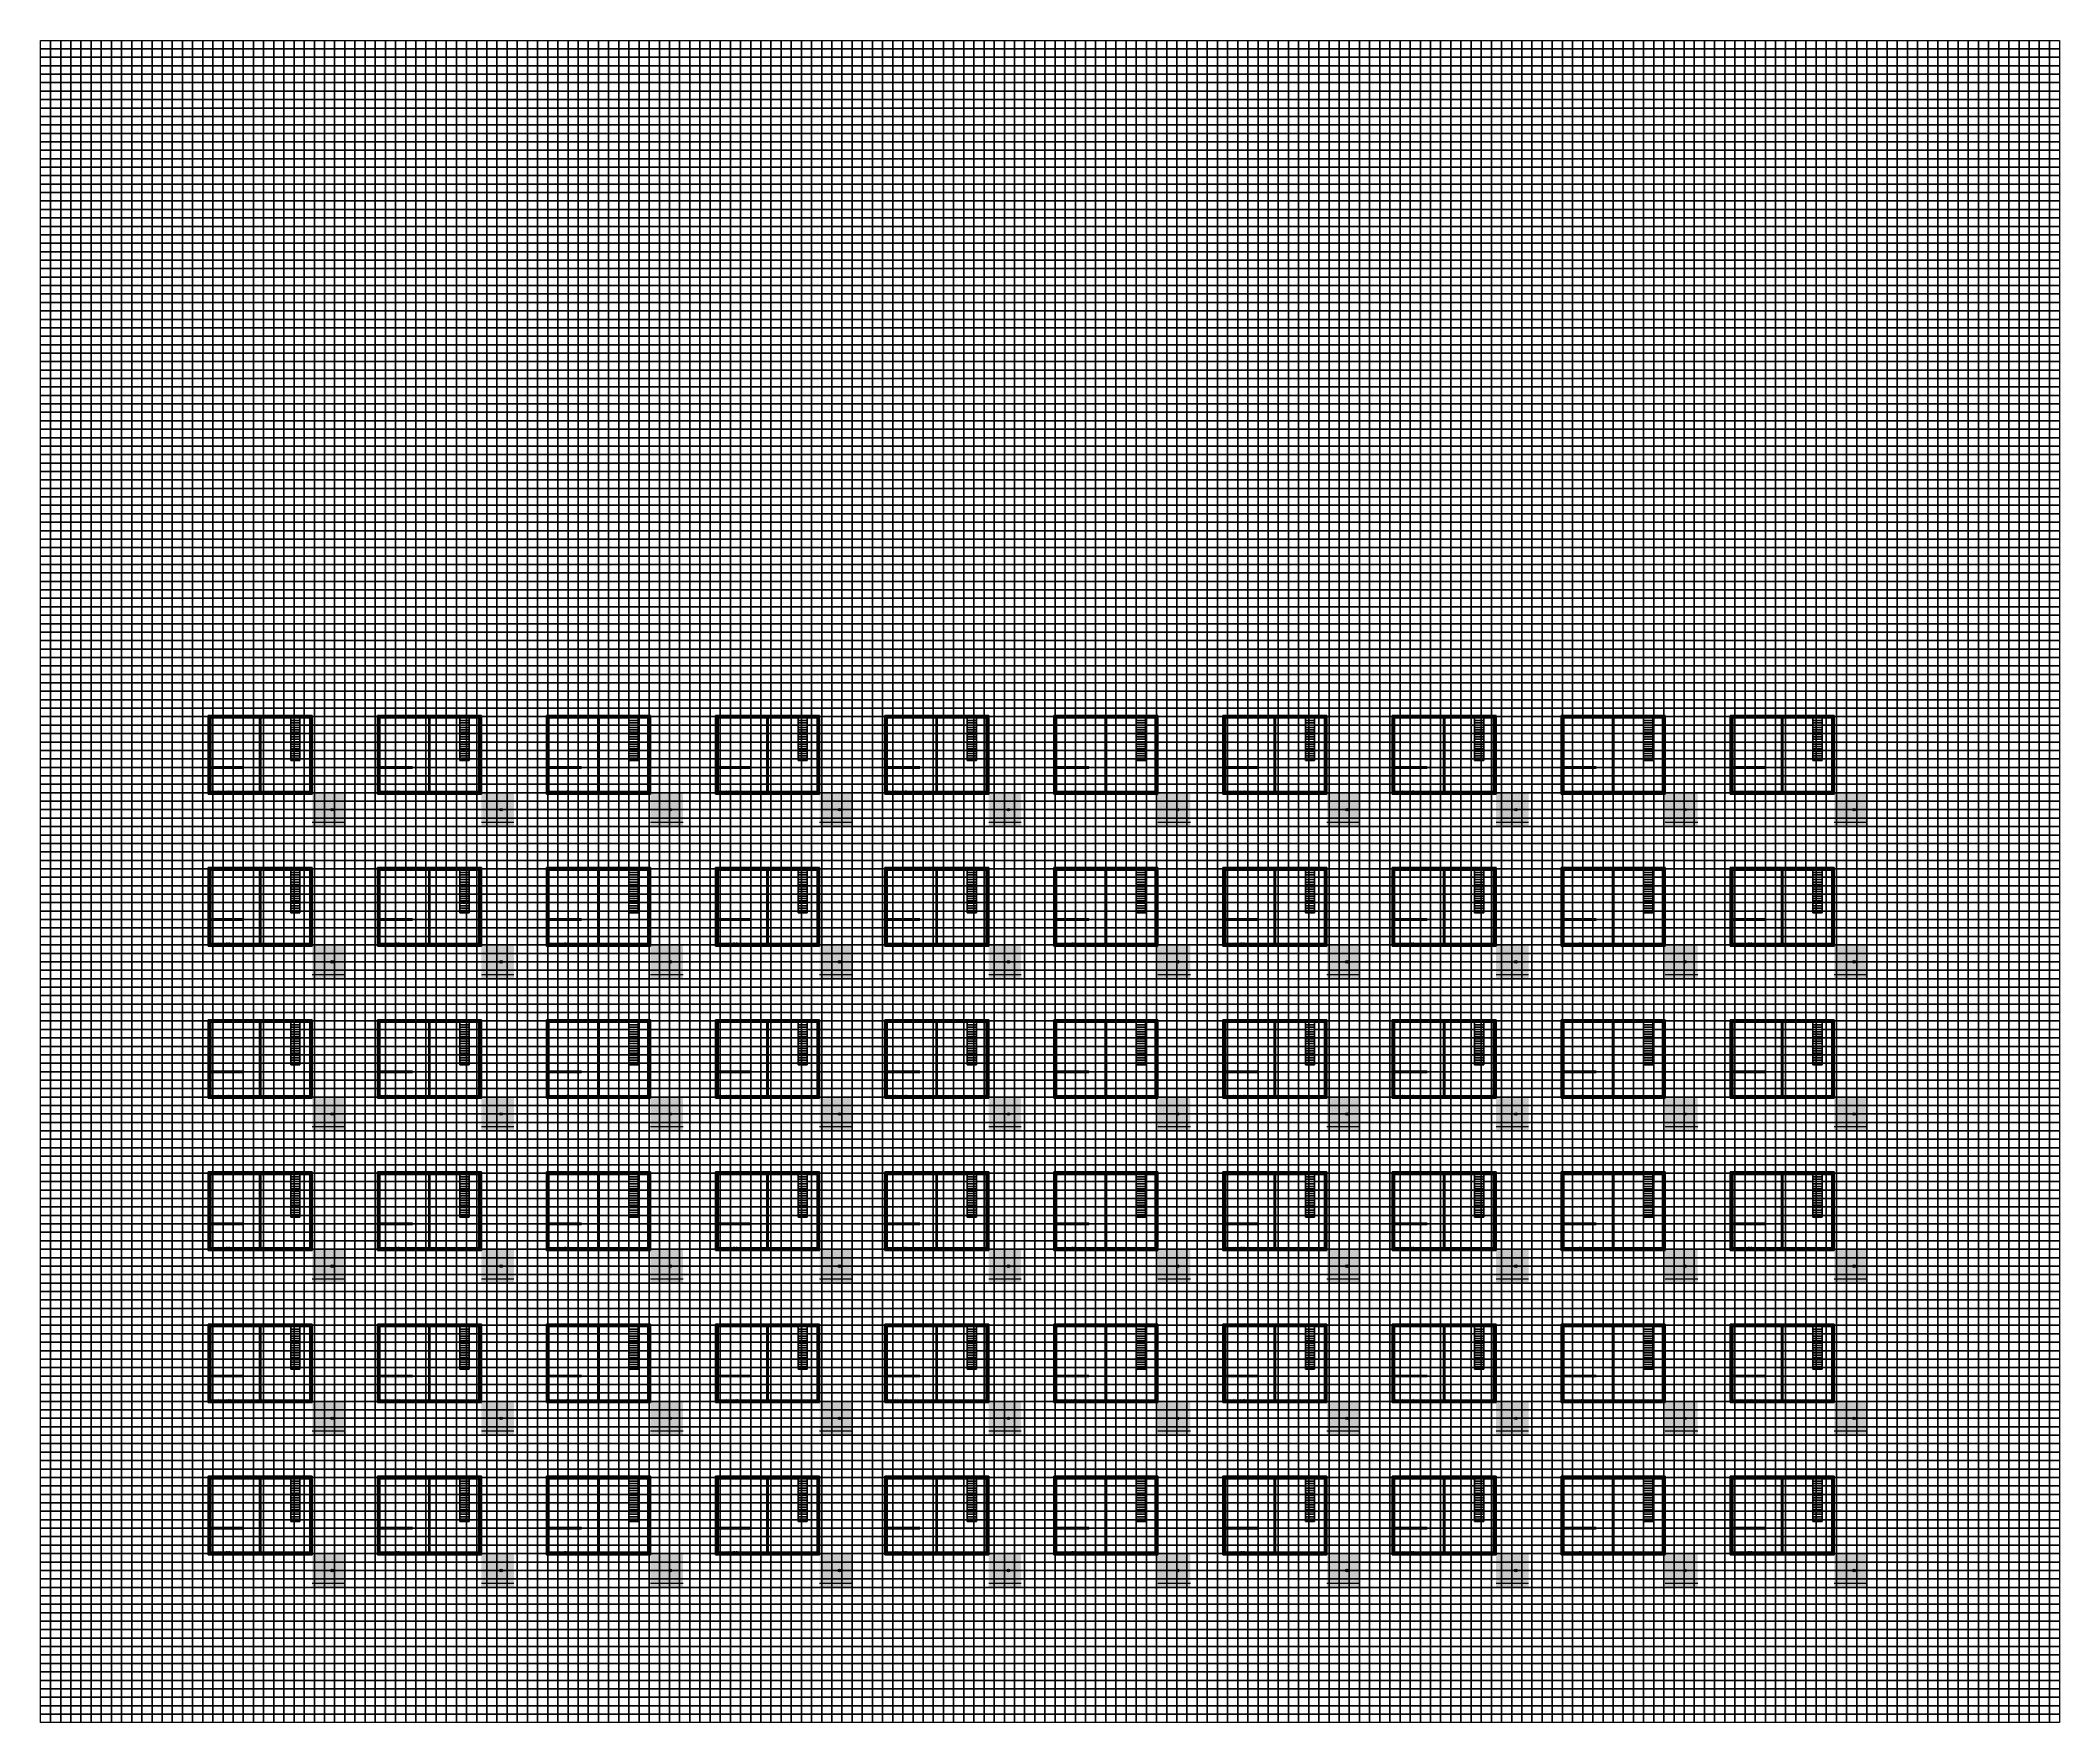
# Model space of a CAD drawing. Header units: millimetres. Extents: x -20000 to 218800, y -20000 to 179000.
import ezdxf

# ---------------------------------------------------------------- set-up
doc = ezdxf.new("R2010")
doc.units = ezdxf.units.MM
for name, color, linetype in [('A-BODEN', 33, 'Continuous'), ('A-DECKE', 9, 'Continuous'), ('A-FENSTER', 4, 'Continuous'), ('A-FENSTER-GLAS', 5, 'Continuous'), ('A-MAUER', 253, 'Continuous'), ('A-STUETZE', 8, 'Continuous'), ('A-TERRASSE', 32, 'Continuous'), ('A-TEXT', 2, 'Continuous'), ('A-TREPPE', 41, 'Continuous'), ('A-WAND', 7, 'Continuous'), ('A-WAND-INNEN', 8, 'Continuous')]:
    doc.layers.add(name, color=color, linetype=linetype)

# ---------------------------------------------------------------- blocks, each defined once
blk = doc.blocks.new('RAHMEN')
mesh = blk.add_polyface()
corners = [(0, -30), (0, 30), (1200, 30), (1200, -30), (0, -30, 60), (1200, -30, 60), (1200, 30, 60), (0, 30, 60)]
mesh.append_faces([[corners[k] for k in face] for face in [(0, 1, 2, 3), (4, 5, 6, 7), (0, 3, 5, 4), (3, 2, 6, 5), (2, 1, 7, 6), (1, 0, 4, 7)]])
mesh = blk.add_polyface()
corners = [(0, -30, 1140), (0, 30, 1140), (1200, 30, 1140), (1200, -30, 1140), (0, -30, 1200), (1200, -30, 1200), (1200, 30, 1200), (0, 30, 1200)]
mesh.append_faces([[corners[k] for k in face] for face in [(0, 1, 2, 3), (4, 5, 6, 7), (0, 3, 5, 4), (3, 2, 6, 5), (2, 1, 7, 6), (1, 0, 4, 7)]])
mesh = blk.add_polyface()
corners = [(0, -30), (0, 30), (60, 30), (60, -30), (0, -30, 1200), (60, -30, 1200), (60, 30, 1200), (0, 30, 1200)]
mesh.append_faces([[corners[k] for k in face] for face in [(0, 1, 2, 3), (4, 5, 6, 7), (0, 3, 5, 4), (3, 2, 6, 5), (2, 1, 7, 6), (1, 0, 4, 7)]])
mesh = blk.add_polyface()
corners = [(1140, -30), (1140, 30), (1200, 30), (1200, -30), (1140, -30, 1200), (1200, -30, 1200), (1200, 30, 1200), (1140, 30, 1200)]
mesh.append_faces([[corners[k] for k in face] for face in [(0, 1, 2, 3), (4, 5, 6, 7), (0, 3, 5, 4), (3, 2, 6, 5), (2, 1, 7, 6), (1, 0, 4, 7)]])
blk = doc.blocks.new('FENSTER')
at = {"layer": 'A-FENSTER-GLAS', "color": 5}
blk.add_3dface([(60, 0, 60), (1140, 0, 60), (1140, 0, 1140), (60, 0, 1140)], dxfattribs=at)
blk.add_blockref('RAHMEN', (0, 0))
blk = doc.blocks.new('STUFE')
mesh = blk.add_polyface()
corners = [(0, 0), (0, 280), (1100, 280), (1100, 0), (0, 0, 170), (1100, 0, 170), (1100, 280, 170), (0, 280, 170)]
mesh.append_faces([[corners[k] for k in face] for face in [(0, 1, 2, 3), (4, 5, 6, 7), (0, 3, 5, 4), (3, 2, 6, 5), (2, 1, 7, 6), (1, 0, 4, 7)]])
blk = doc.blocks.new('HAUS')
at = {"layer": 'A-DECKE'}
for points in [[(0, 0, 5800), (12000, 0, 5800), (12000, 9000, 5800), (0, 9000, 5800)], [(0, 0, 6000), (12000, 0, 6000), (12000, 9000, 6000), (0, 9000, 6000)]]:
    blk.add_3dface(points, dxfattribs=at)
at = {"layer": 'A-MAUER'}
blk.add_lwpolyline([(12150, -3500), (16000, -3500)], dxfattribs=at)
at = {"layer": 'A-STUETZE'}
blk.add_circle((14500, -2000), 150, dxfattribs=at)
at = {"layer": 'A-TERRASSE'}
blk.add_solid([(12150, -4000), (16000, -4000), (12150, 0), (16000, 0)], dxfattribs=at)
at = {"layer": 'A-WAND'}
for points in [[(0, 0, 6000), (0, 9000, 6000), (0, 4500, 8400)], [(12000, 0, 6000), (12000, 9000, 6000), (12000, 4500, 8400)]]:
    blk.add_3dface(points, dxfattribs=at)
at = {"layer": 'A-FENSTER'}
for p, rotation in [((3200, 9000, 900), 180), ((7200, 9000, 900), 180), ((0, 4700, 900), -90)]:
    blk.add_blockref('FENSTER', p, dxfattribs=dict(at, rotation=rotation))
for p in [(1500, 0, 900), (8000, 0, 900)]:
    blk.add_blockref('FENSTER', p, dxfattribs=at)
at = {"layer": 'A-TREPPE', "zscale": 1.0380622837370241}
for p in [(9600, 8280, 2824), (9600, 8000, 2647), (9600, 7720, 2471), (9600, 7440, 2294), (9600, 7160, 2118), (9600, 6880, 1941), (9600, 6600, 1765), (9600, 6320, 1588), (9600, 6040, 1412), (9600, 5760, 1235), (9600, 5480, 1059), (9600, 5200, 882), (9600, 4920, 706), (9600, 4640, 529), (9600, 4360, 353), (9600, 4080, 176), (9600, 3800)]:
    blk.add_blockref('STUFE', p, dxfattribs=at)
at = {"layer": 'A-TEXT'}
blk.add_text('Grundriss EG', height=300, dxfattribs=at).set_placement((0, 0))
at = {"layer": 'A-BODEN'}
mesh = blk.add_polyface(dxfattribs=at)
corners = [(-150, -150, -300), (-150, 9150, -300), (12150, 9150, -300), (12150, -150, -300), (-150, -150), (12150, -150), (12150, 9150), (-150, 9150)]
mesh.append_faces([[corners[k] for k in face] for face in [(0, 1, 2, 3), (4, 5, 6, 7), (0, 3, 5, 4), (3, 2, 6, 5), (2, 1, 7, 6), (1, 0, 4, 7)]])
at = {"layer": 'A-DECKE'}
mesh = blk.add_polyface(dxfattribs=at)
corners = [(0, 4000, 2750), (0, 9000, 2750), (9600, 9000, 2750), (9600, 4000, 2750), (0, 4000, 3000), (9600, 4000, 3000), (9600, 9000, 3000), (0, 9000, 3000)]
mesh.append_faces([[corners[k] for k in face] for face in [(0, 1, 2, 3), (4, 5, 6, 7), (0, 3, 5, 4), (3, 2, 6, 5), (2, 1, 7, 6), (1, 0, 4, 7)]])
mesh = blk.add_polyface(dxfattribs=at)
corners = [(9600, 8850, 2750), (9600, 9000, 2750), (10700, 9000, 2750), (10700, 8850, 2750), (9600, 8850, 3000), (10700, 8850, 3000), (10700, 9000, 3000), (9600, 9000, 3000)]
mesh.append_faces([[corners[k] for k in face] for face in [(0, 1, 2, 3), (4, 5, 6, 7), (0, 3, 5, 4), (3, 2, 6, 5), (2, 1, 7, 6), (1, 0, 4, 7)]])
mesh = blk.add_polyface(dxfattribs=at)
corners = [(10700, 4000, 2750), (10700, 9000, 2750), (12000, 9000, 2750), (12000, 4000, 2750), (10700, 4000, 3000), (12000, 4000, 3000), (12000, 9000, 3000), (10700, 9000, 3000)]
mesh.append_faces([[corners[k] for k in face] for face in [(0, 1, 2, 3), (4, 5, 6, 7), (0, 3, 5, 4), (3, 2, 6, 5), (2, 1, 7, 6), (1, 0, 4, 7)]])
mesh = blk.add_polyface(dxfattribs=at)
corners = [(0, 0, 2750), (0, 4000, 2750), (12000, 4000, 2750), (12000, 0, 2750), (0, 0, 3000), (12000, 0, 3000), (12000, 4000, 3000), (0, 4000, 3000)]
mesh.append_faces([[corners[k] for k in face] for face in [(0, 1, 2, 3), (4, 5, 6, 7), (0, 3, 5, 4), (3, 2, 6, 5), (2, 1, 7, 6), (1, 0, 4, 7)]])
at = {"layer": 'A-WAND'}
mesh = blk.add_polyface(dxfattribs=at)
corners = [(-150, 4700), (-150, 9000), (150, 9000), (150, 4700), (-150, 4700, 3000), (150, 4700, 3000), (150, 9000, 3000), (-150, 9000, 3000)]
mesh.append_faces([[corners[k] for k in face] for face in [(0, 1, 2, 3), (4, 5, 6, 7), (0, 3, 5, 4), (3, 2, 6, 5), (2, 1, 7, 6), (1, 0, 4, 7)]])
mesh = blk.add_polyface(dxfattribs=at)
corners = [(-150, 0, 3000), (-150, 9000, 3000), (150, 9000, 3000), (150, 0, 3000), (-150, 0, 5800), (150, 0, 5800), (150, 9000, 5800), (-150, 9000, 5800)]
mesh.append_faces([[corners[k] for k in face] for face in [(0, 1, 2, 3), (4, 5, 6, 7), (0, 3, 5, 4), (3, 2, 6, 5), (2, 1, 7, 6), (1, 0, 4, 7)]])
mesh = blk.add_polyface(dxfattribs=at)
corners = [(0, 8850), (0, 9150), (2000, 9150), (2000, 8850), (0, 8850, 3000), (2000, 8850, 3000), (2000, 9150, 3000), (0, 9150, 3000)]
mesh.append_faces([[corners[k] for k in face] for face in [(0, 1, 2, 3), (4, 5, 6, 7), (0, 3, 5, 4), (3, 2, 6, 5), (2, 1, 7, 6), (1, 0, 4, 7)]])
mesh = blk.add_polyface(dxfattribs=at)
corners = [(0, 8850, 3000), (0, 9150, 3000), (4000, 9150, 3000), (4000, 8850, 3000), (0, 8850, 5800), (4000, 8850, 5800), (4000, 9150, 5800), (0, 9150, 5800)]
mesh.append_faces([[corners[k] for k in face] for face in [(0, 1, 2, 3), (4, 5, 6, 7), (0, 3, 5, 4), (3, 2, 6, 5), (2, 1, 7, 6), (1, 0, 4, 7)]])
mesh = blk.add_polyface(dxfattribs=at)
corners = [(2000, 8850), (2000, 9150), (3200, 9150), (3200, 8850), (2000, 8850, 900), (3200, 8850, 900), (3200, 9150, 900), (2000, 9150, 900)]
mesh.append_faces([[corners[k] for k in face] for face in [(0, 1, 2, 3), (4, 5, 6, 7), (0, 3, 5, 4), (3, 2, 6, 5), (2, 1, 7, 6), (1, 0, 4, 7)]])
mesh = blk.add_polyface(dxfattribs=at)
corners = [(2000, 8850, 2100), (2000, 9150, 2100), (3200, 9150, 2100), (3200, 8850, 2100), (2000, 8850, 3000), (3200, 8850, 3000), (3200, 9150, 3000), (2000, 9150, 3000)]
mesh.append_faces([[corners[k] for k in face] for face in [(0, 1, 2, 3), (4, 5, 6, 7), (0, 3, 5, 4), (3, 2, 6, 5), (2, 1, 7, 6), (1, 0, 4, 7)]])
mesh = blk.add_polyface(dxfattribs=at)
corners = [(3200, 8850), (3200, 9150), (6000, 9150), (6000, 8850), (3200, 8850, 3000), (6000, 8850, 3000), (6000, 9150, 3000), (3200, 9150, 3000)]
mesh.append_faces([[corners[k] for k in face] for face in [(0, 1, 2, 3), (4, 5, 6, 7), (0, 3, 5, 4), (3, 2, 6, 5), (2, 1, 7, 6), (1, 0, 4, 7)]])
mesh = blk.add_polyface(dxfattribs=at)
corners = [(4000, 8850, 3000), (4000, 9150, 3000), (5200, 9150, 3000), (5200, 8850, 3000), (4000, 8850, 3900), (5200, 8850, 3900), (5200, 9150, 3900), (4000, 9150, 3900)]
mesh.append_faces([[corners[k] for k in face] for face in [(0, 1, 2, 3), (4, 5, 6, 7), (0, 3, 5, 4), (3, 2, 6, 5), (2, 1, 7, 6), (1, 0, 4, 7)]])
mesh = blk.add_polyface(dxfattribs=at)
corners = [(4000, 8850, 5100), (4000, 9150, 5100), (5200, 9150, 5100), (5200, 8850, 5100), (4000, 8850, 5800), (5200, 8850, 5800), (5200, 9150, 5800), (4000, 9150, 5800)]
mesh.append_faces([[corners[k] for k in face] for face in [(0, 1, 2, 3), (4, 5, 6, 7), (0, 3, 5, 4), (3, 2, 6, 5), (2, 1, 7, 6), (1, 0, 4, 7)]])
mesh = blk.add_polyface(dxfattribs=at)
corners = [(5200, 8850, 3000), (5200, 9150, 3000), (12000, 9150, 3000), (12000, 8850, 3000), (5200, 8850, 5800), (12000, 8850, 5800), (12000, 9150, 5800), (5200, 9150, 5800)]
mesh.append_faces([[corners[k] for k in face] for face in [(0, 1, 2, 3), (4, 5, 6, 7), (0, 3, 5, 4), (3, 2, 6, 5), (2, 1, 7, 6), (1, 0, 4, 7)]])
mesh = blk.add_polyface(dxfattribs=at)
corners = [(6000, 8850), (6000, 9150), (7200, 9150), (7200, 8850), (6000, 8850, 900), (7200, 8850, 900), (7200, 9150, 900), (6000, 9150, 900)]
mesh.append_faces([[corners[k] for k in face] for face in [(0, 1, 2, 3), (4, 5, 6, 7), (0, 3, 5, 4), (3, 2, 6, 5), (2, 1, 7, 6), (1, 0, 4, 7)]])
mesh = blk.add_polyface(dxfattribs=at)
corners = [(6000, 8850, 2100), (6000, 9150, 2100), (7200, 9150, 2100), (7200, 8850, 2100), (6000, 8850, 3000), (7200, 8850, 3000), (7200, 9150, 3000), (6000, 9150, 3000)]
mesh.append_faces([[corners[k] for k in face] for face in [(0, 1, 2, 3), (4, 5, 6, 7), (0, 3, 5, 4), (3, 2, 6, 5), (2, 1, 7, 6), (1, 0, 4, 7)]])
mesh = blk.add_polyface(dxfattribs=at)
corners = [(7200, 8850), (7200, 9150), (12000, 9150), (12000, 8850), (7200, 8850, 3000), (12000, 8850, 3000), (12000, 9150, 3000), (7200, 9150, 3000)]
mesh.append_faces([[corners[k] for k in face] for face in [(0, 1, 2, 3), (4, 5, 6, 7), (0, 3, 5, 4), (3, 2, 6, 5), (2, 1, 7, 6), (1, 0, 4, 7)]])
mesh = blk.add_polyface(dxfattribs=at)
corners = [(11850, 0), (11850, 9000), (12150, 9000), (12150, 0), (11850, 0, 3000), (12150, 0, 3000), (12150, 9000, 3000), (11850, 9000, 3000)]
mesh.append_faces([[corners[k] for k in face] for face in [(0, 1, 2, 3), (4, 5, 6, 7), (0, 3, 5, 4), (3, 2, 6, 5), (2, 1, 7, 6), (1, 0, 4, 7)]])
mesh = blk.add_polyface(dxfattribs=at)
corners = [(11850, 0, 3000), (11850, 9000, 3000), (12150, 9000, 3000), (12150, 0, 3000), (11850, 0, 5800), (12150, 0, 5800), (12150, 9000, 5800), (11850, 9000, 5800)]
mesh.append_faces([[corners[k] for k in face] for face in [(0, 1, 2, 3), (4, 5, 6, 7), (0, 3, 5, 4), (3, 2, 6, 5), (2, 1, 7, 6), (1, 0, 4, 7)]])
mesh = blk.add_polyface(dxfattribs=at)
corners = [(-150, 3500), (-150, 4700), (150, 4700), (150, 3500), (-150, 3500, 900), (150, 3500, 900), (150, 4700, 900), (-150, 4700, 900)]
mesh.append_faces([[corners[k] for k in face] for face in [(0, 1, 2, 3), (4, 5, 6, 7), (0, 3, 5, 4), (3, 2, 6, 5), (2, 1, 7, 6), (1, 0, 4, 7)]])
mesh = blk.add_polyface(dxfattribs=at)
corners = [(-150, 3500, 2100), (-150, 4700, 2100), (150, 4700, 2100), (150, 3500, 2100), (-150, 3500, 3000), (150, 3500, 3000), (150, 4700, 3000), (-150, 4700, 3000)]
mesh.append_faces([[corners[k] for k in face] for face in [(0, 1, 2, 3), (4, 5, 6, 7), (0, 3, 5, 4), (3, 2, 6, 5), (2, 1, 7, 6), (1, 0, 4, 7)]])
mesh = blk.add_polyface(dxfattribs=at)
corners = [(-150, 0), (-150, 3500), (150, 3500), (150, 0), (-150, 0, 3000), (150, 0, 3000), (150, 3500, 3000), (-150, 3500, 3000)]
mesh.append_faces([[corners[k] for k in face] for face in [(0, 1, 2, 3), (4, 5, 6, 7), (0, 3, 5, 4), (3, 2, 6, 5), (2, 1, 7, 6), (1, 0, 4, 7)]])
mesh = blk.add_polyface(dxfattribs=at)
corners = [(0, -150), (0, 150), (1500, 150), (1500, -150), (0, -150, 3000), (1500, -150, 3000), (1500, 150, 3000), (0, 150, 3000)]
mesh.append_faces([[corners[k] for k in face] for face in [(0, 1, 2, 3), (4, 5, 6, 7), (0, 3, 5, 4), (3, 2, 6, 5), (2, 1, 7, 6), (1, 0, 4, 7)]])
mesh = blk.add_polyface(dxfattribs=at)
corners = [(0, -150, 3000), (0, 150, 3000), (2000, 150, 3000), (2000, -150, 3000), (0, -150, 5800), (2000, -150, 5800), (2000, 150, 5800), (0, 150, 5800)]
mesh.append_faces([[corners[k] for k in face] for face in [(0, 1, 2, 3), (4, 5, 6, 7), (0, 3, 5, 4), (3, 2, 6, 5), (2, 1, 7, 6), (1, 0, 4, 7)]])
mesh = blk.add_polyface(dxfattribs=at)
corners = [(1500, -150), (1500, 150), (2700, 150), (2700, -150), (1500, -150, 900), (2700, -150, 900), (2700, 150, 900), (1500, 150, 900)]
mesh.append_faces([[corners[k] for k in face] for face in [(0, 1, 2, 3), (4, 5, 6, 7), (0, 3, 5, 4), (3, 2, 6, 5), (2, 1, 7, 6), (1, 0, 4, 7)]])
mesh = blk.add_polyface(dxfattribs=at)
corners = [(1500, -150, 2100), (1500, 150, 2100), (2700, 150, 2100), (2700, -150, 2100), (1500, -150, 3000), (2700, -150, 3000), (2700, 150, 3000), (1500, 150, 3000)]
mesh.append_faces([[corners[k] for k in face] for face in [(0, 1, 2, 3), (4, 5, 6, 7), (0, 3, 5, 4), (3, 2, 6, 5), (2, 1, 7, 6), (1, 0, 4, 7)]])
mesh = blk.add_polyface(dxfattribs=at)
corners = [(2000, -150, 3000), (2000, 150, 3000), (3200, 150, 3000), (3200, -150, 3000), (2000, -150, 3900), (3200, -150, 3900), (3200, 150, 3900), (2000, 150, 3900)]
mesh.append_faces([[corners[k] for k in face] for face in [(0, 1, 2, 3), (4, 5, 6, 7), (0, 3, 5, 4), (3, 2, 6, 5), (2, 1, 7, 6), (1, 0, 4, 7)]])
mesh = blk.add_polyface(dxfattribs=at)
corners = [(2000, -150, 5100), (2000, 150, 5100), (3200, 150, 5100), (3200, -150, 5100), (2000, -150, 5800), (3200, -150, 5800), (3200, 150, 5800), (2000, 150, 5800)]
mesh.append_faces([[corners[k] for k in face] for face in [(0, 1, 2, 3), (4, 5, 6, 7), (0, 3, 5, 4), (3, 2, 6, 5), (2, 1, 7, 6), (1, 0, 4, 7)]])
mesh = blk.add_polyface(dxfattribs=at)
corners = [(2700, -150), (2700, 150), (5500, 150), (5500, -150), (2700, -150, 3000), (5500, -150, 3000), (5500, 150, 3000), (2700, 150, 3000)]
mesh.append_faces([[corners[k] for k in face] for face in [(0, 1, 2, 3), (4, 5, 6, 7), (0, 3, 5, 4), (3, 2, 6, 5), (2, 1, 7, 6), (1, 0, 4, 7)]])
mesh = blk.add_polyface(dxfattribs=at)
corners = [(3200, -150, 3000), (3200, 150, 3000), (8000, 150, 3000), (8000, -150, 3000), (3200, -150, 5800), (8000, -150, 5800), (8000, 150, 5800), (3200, 150, 5800)]
mesh.append_faces([[corners[k] for k in face] for face in [(0, 1, 2, 3), (4, 5, 6, 7), (0, 3, 5, 4), (3, 2, 6, 5), (2, 1, 7, 6), (1, 0, 4, 7)]])
mesh = blk.add_polyface(dxfattribs=at)
corners = [(5500, -150, 2100), (5500, 150, 2100), (6500, 150, 2100), (6500, -150, 2100), (5500, -150, 3000), (6500, -150, 3000), (6500, 150, 3000), (5500, 150, 3000)]
mesh.append_faces([[corners[k] for k in face] for face in [(0, 1, 2, 3), (4, 5, 6, 7), (0, 3, 5, 4), (3, 2, 6, 5), (2, 1, 7, 6), (1, 0, 4, 7)]])
mesh = blk.add_polyface(dxfattribs=at)
corners = [(6500, -150), (6500, 150), (8000, 150), (8000, -150), (6500, -150, 3000), (8000, -150, 3000), (8000, 150, 3000), (6500, 150, 3000)]
mesh.append_faces([[corners[k] for k in face] for face in [(0, 1, 2, 3), (4, 5, 6, 7), (0, 3, 5, 4), (3, 2, 6, 5), (2, 1, 7, 6), (1, 0, 4, 7)]])
mesh = blk.add_polyface(dxfattribs=at)
corners = [(8000, -150), (8000, 150), (9200, 150), (9200, -150), (8000, -150, 900), (9200, -150, 900), (9200, 150, 900), (8000, 150, 900)]
mesh.append_faces([[corners[k] for k in face] for face in [(0, 1, 2, 3), (4, 5, 6, 7), (0, 3, 5, 4), (3, 2, 6, 5), (2, 1, 7, 6), (1, 0, 4, 7)]])
mesh = blk.add_polyface(dxfattribs=at)
corners = [(8000, -150, 2100), (8000, 150, 2100), (9200, 150, 2100), (9200, -150, 2100), (8000, -150, 3000), (9200, -150, 3000), (9200, 150, 3000), (8000, 150, 3000)]
mesh.append_faces([[corners[k] for k in face] for face in [(0, 1, 2, 3), (4, 5, 6, 7), (0, 3, 5, 4), (3, 2, 6, 5), (2, 1, 7, 6), (1, 0, 4, 7)]])
mesh = blk.add_polyface(dxfattribs=at)
corners = [(8000, -150, 3000), (8000, 150, 3000), (9200, 150, 3000), (9200, -150, 3000), (8000, -150, 3900), (9200, -150, 3900), (9200, 150, 3900), (8000, 150, 3900)]
mesh.append_faces([[corners[k] for k in face] for face in [(0, 1, 2, 3), (4, 5, 6, 7), (0, 3, 5, 4), (3, 2, 6, 5), (2, 1, 7, 6), (1, 0, 4, 7)]])
mesh = blk.add_polyface(dxfattribs=at)
corners = [(8000, -150, 5100), (8000, 150, 5100), (9200, 150, 5100), (9200, -150, 5100), (8000, -150, 5800), (9200, -150, 5800), (9200, 150, 5800), (8000, 150, 5800)]
mesh.append_faces([[corners[k] for k in face] for face in [(0, 1, 2, 3), (4, 5, 6, 7), (0, 3, 5, 4), (3, 2, 6, 5), (2, 1, 7, 6), (1, 0, 4, 7)]])
mesh = blk.add_polyface(dxfattribs=at)
corners = [(9200, -150), (9200, 150), (12000, 150), (12000, -150), (9200, -150, 3000), (12000, -150, 3000), (12000, 150, 3000), (9200, 150, 3000)]
mesh.append_faces([[corners[k] for k in face] for face in [(0, 1, 2, 3), (4, 5, 6, 7), (0, 3, 5, 4), (3, 2, 6, 5), (2, 1, 7, 6), (1, 0, 4, 7)]])
mesh = blk.add_polyface(dxfattribs=at)
corners = [(9200, -150, 3000), (9200, 150, 3000), (12000, 150, 3000), (12000, -150, 3000), (9200, -150, 5800), (12000, -150, 5800), (12000, 150, 5800), (9200, 150, 5800)]
mesh.append_faces([[corners[k] for k in face] for face in [(0, 1, 2, 3), (4, 5, 6, 7), (0, 3, 5, 4), (3, 2, 6, 5), (2, 1, 7, 6), (1, 0, 4, 7)]])
at = {"layer": 'A-WAND-INNEN'}
mesh = blk.add_polyface(dxfattribs=at)
corners = [(5925, 5000), (5925, 9000), (6075, 9000), (6075, 5000), (5925, 5000, 2750), (6075, 5000, 2750), (6075, 9000, 2750), (5925, 9000, 2750)]
mesh.append_faces([[corners[k] for k in face] for face in [(0, 1, 2, 3), (4, 5, 6, 7), (0, 3, 5, 4), (3, 2, 6, 5), (2, 1, 7, 6), (1, 0, 4, 7)]])
mesh = blk.add_polyface(dxfattribs=at)
corners = [(5925, 6000, 3000), (5925, 9000, 3000), (6075, 9000, 3000), (6075, 6000, 3000), (5925, 6000, 5800), (6075, 6000, 5800), (6075, 9000, 5800), (5925, 9000, 5800)]
mesh.append_faces([[corners[k] for k in face] for face in [(0, 1, 2, 3), (4, 5, 6, 7), (0, 3, 5, 4), (3, 2, 6, 5), (2, 1, 7, 6), (1, 0, 4, 7)]])
mesh = blk.add_polyface(dxfattribs=at)
corners = [(5925, 5000, 5100), (5925, 6000, 5100), (6075, 6000, 5100), (6075, 5000, 5100), (5925, 5000, 5800), (6075, 5000, 5800), (6075, 6000, 5800), (5925, 6000, 5800)]
mesh.append_faces([[corners[k] for k in face] for face in [(0, 1, 2, 3), (4, 5, 6, 7), (0, 3, 5, 4), (3, 2, 6, 5), (2, 1, 7, 6), (1, 0, 4, 7)]])
mesh = blk.add_polyface(dxfattribs=at)
corners = [(5925, 4000, 2100), (5925, 5000, 2100), (6075, 5000, 2100), (6075, 4000, 2100), (5925, 4000, 2750), (6075, 4000, 2750), (6075, 5000, 2750), (5925, 5000, 2750)]
mesh.append_faces([[corners[k] for k in face] for face in [(0, 1, 2, 3), (4, 5, 6, 7), (0, 3, 5, 4), (3, 2, 6, 5), (2, 1, 7, 6), (1, 0, 4, 7)]])
mesh = blk.add_polyface(dxfattribs=at)
corners = [(5925, 0, 3000), (5925, 5000, 3000), (6075, 5000, 3000), (6075, 0, 3000), (5925, 0, 5800), (6075, 0, 5800), (6075, 5000, 5800), (5925, 5000, 5800)]
mesh.append_faces([[corners[k] for k in face] for face in [(0, 1, 2, 3), (4, 5, 6, 7), (0, 3, 5, 4), (3, 2, 6, 5), (2, 1, 7, 6), (1, 0, 4, 7)]])
mesh = blk.add_polyface(dxfattribs=at)
corners = [(0, 2925), (0, 3075), (1500, 3075), (1500, 2925), (0, 2925, 2750), (1500, 2925, 2750), (1500, 3075, 2750), (0, 3075, 2750)]
mesh.append_faces([[corners[k] for k in face] for face in [(0, 1, 2, 3), (4, 5, 6, 7), (0, 3, 5, 4), (3, 2, 6, 5), (2, 1, 7, 6), (1, 0, 4, 7)]])
mesh = blk.add_polyface(dxfattribs=at)
corners = [(1500, 2925, 2100), (1500, 3075, 2100), (2400, 3075, 2100), (2400, 2925, 2100), (1500, 2925, 2750), (2400, 2925, 2750), (2400, 3075, 2750), (1500, 3075, 2750)]
mesh.append_faces([[corners[k] for k in face] for face in [(0, 1, 2, 3), (4, 5, 6, 7), (0, 3, 5, 4), (3, 2, 6, 5), (2, 1, 7, 6), (1, 0, 4, 7)]])
mesh = blk.add_polyface(dxfattribs=at)
corners = [(2400, 2925), (2400, 3075), (4000, 3075), (4000, 2925), (2400, 2925, 2750), (4000, 2925, 2750), (4000, 3075, 2750), (2400, 3075, 2750)]
mesh.append_faces([[corners[k] for k in face] for face in [(0, 1, 2, 3), (4, 5, 6, 7), (0, 3, 5, 4), (3, 2, 6, 5), (2, 1, 7, 6), (1, 0, 4, 7)]])
mesh = blk.add_polyface(dxfattribs=at)
corners = [(5925, 3000), (5925, 4000), (6075, 4000), (6075, 3000), (5925, 3000, 2750), (6075, 3000, 2750), (6075, 4000, 2750), (5925, 4000, 2750)]
mesh.append_faces([[corners[k] for k in face] for face in [(0, 1, 2, 3), (4, 5, 6, 7), (0, 3, 5, 4), (3, 2, 6, 5), (2, 1, 7, 6), (1, 0, 4, 7)]])

msp = doc.modelspace()

# ---------------------------------------------------------------- block references
at = {"row_count": 6, "column_count": 10, "row_spacing": 18000, "column_spacing": 20000}
msp.add_blockref('HAUS', (0, 0), dxfattribs=at)

# ---------------------------------------------------------------- meshes
at = {"layer": 'GELAENDE'}
mesh = msp.add_polymesh((9, 8), dxfattribs=at)
for k, corner in enumerate([(-20000, 172000, -400), (-20000, 173000, -400), (-20000, 174000, -400), (-20000, 175000, -400), (-20000, 176000, -400), (-20000, 177000, -400), (-20000, 178000, -400), (-20000, 179000, -400), (-18800, 172000, -385), (-18800, 173000, -385), (-18800, 174000, -385), (-18800, 175000, -385), (-18800, 176000, -386), (-18800, 177000, -387), (-18800, 178000, -388), (-18800, 179000, -389), (-17600, 172000, -371), (-17600, 173000, -370), (-17600, 174000, -370), (-17600, 175000, -371), (-17600, 176000, -372), (-17600, 177000, -374), (-17600, 178000, -376), (-17600, 179000, -378), (-16400, 172000, -356), (-16400, 173000, -356), (-16400, 174000, -356), (-16400, 175000, -357), (-16400, 176000, -358), (-16400, 177000, -361), (-16400, 178000, -364), (-16400, 179000, -367), (-15200, 172000, -342), (-15200, 173000, -342), (-15200, 174000, -342), (-15200, 175000, -343), (-15200, 176000, -345), (-15200, 177000, -348), (-15200, 178000, -352), (-15200, 179000, -357), (-14000, 172000, -329), (-14000, 173000, -328), (-14000, 174000, -328), (-14000, 175000, -330), (-14000, 176000, -332), (-14000, 177000, -336), (-14000, 178000, -341), (-14000, 179000, -347), (-12800, 172000, -317), (-12800, 173000, -315), (-12800, 174000, -316), (-12800, 175000, -317), (-12800, 176000, -320), (-12800, 177000, -325), (-12800, 178000, -330), (-12800, 179000, -337), (-11600, 172000, -305), (-11600, 173000, -303), (-11600, 174000, -304), (-11600, 175000, -306), (-11600, 176000, -309), (-11600, 177000, -314), (-11600, 178000, -321), (-11600, 179000, -328), (-10400, 172000, -294), (-10400, 173000, -292), (-10400, 174000, -293), (-10400, 175000, -295), (-10400, 176000, -299), (-10400, 177000, -304), (-10400, 178000, -312), (-10400, 179000, -320)]):
    mesh.set_mesh_vertex(divmod(k, 8), corner)
mesh = msp.add_polymesh((9, 8), dxfattribs=at)
for k, corner in enumerate([(-10400, 172000, -294), (-10400, 173000, -292), (-10400, 174000, -293), (-10400, 175000, -295), (-10400, 176000, -299), (-10400, 177000, -304), (-10400, 178000, -312), (-10400, 179000, -320), (-9200, 172000, -284), (-9200, 173000, -283), (-9200, 174000, -283), (-9200, 175000, -285), (-9200, 176000, -290), (-9200, 177000, -296), (-9200, 178000, -304), (-9200, 179000, -313), (-8000, 172000, -276), (-8000, 173000, -274), (-8000, 174000, -274), (-8000, 175000, -277), (-8000, 176000, -281), (-8000, 177000, -288), (-8000, 178000, -296), (-8000, 179000, -307), (-6800, 172000, -268), (-6800, 173000, -266), (-6800, 174000, -267), (-6800, 175000, -269), (-6800, 176000, -274), (-6800, 177000, -281), (-6800, 178000, -290), (-6800, 179000, -301), (-5600, 172000, -262), (-5600, 173000, -260), (-5600, 174000, -261), (-5600, 175000, -263), (-5600, 176000, -269), (-5600, 177000, -276), (-5600, 178000, -285), (-5600, 179000, -296), (-4400, 172000, -258), (-4400, 173000, -256), (-4400, 174000, -256), (-4400, 175000, -259), (-4400, 176000, -264), (-4400, 177000, -272), (-4400, 178000, -281), (-4400, 179000, -293), (-3200, 172000, -254), (-3200, 173000, -252), (-3200, 174000, -253), (-3200, 175000, -256), (-3200, 176000, -261), (-3200, 177000, -269), (-3200, 178000, -279), (-3200, 179000, -291), (-2000, 172000, -253), (-2000, 173000, -251), (-2000, 174000, -251), (-2000, 175000, -254), (-2000, 176000, -259), (-2000, 177000, -267), (-2000, 178000, -277), (-2000, 179000, -289), (-800, 172000, -252), (-800, 173000, -250), (-800, 174000, -251), (-800, 175000, -254), (-800, 176000, -259), (-800, 177000, -267), (-800, 178000, -277), (-800, 179000, -289)]):
    mesh.set_mesh_vertex(divmod(k, 8), corner)
mesh = msp.add_polymesh((9, 8), dxfattribs=at)
for k, corner in enumerate([(-800, 172000, -252), (-800, 173000, -250), (-800, 174000, -251), (-800, 175000, -254), (-800, 176000, -259), (-800, 177000, -267), (-800, 178000, -277), (-800, 179000, -289), (400, 172000, -253), (400, 173000, -251), (400, 174000, -252), (400, 175000, -255), (400, 176000, -260), (400, 177000, -268), (400, 178000, -278), (400, 179000, -290), (1600, 172000, -256), (1600, 173000, -254), (1600, 174000, -254), (1600, 175000, -257), (1600, 176000, -263), (1600, 177000, -270), (1600, 178000, -280), (1600, 179000, -292), (2800, 172000, -260), (2800, 173000, -258), (2800, 174000, -259), (2800, 175000, -261), (2800, 176000, -267), (2800, 177000, -274), (2800, 178000, -283), (2800, 179000, -295), (4000, 172000, -266), (4000, 173000, -264), (4000, 174000, -264), (4000, 175000, -267), (4000, 176000, -272), (4000, 177000, -279), (4000, 178000, -288), (4000, 179000, -299), (5200, 172000, -272), (5200, 173000, -271), (5200, 174000, -271), (5200, 175000, -274), (5200, 176000, -278), (5200, 177000, -285), (5200, 178000, -294), (5200, 179000, -304), (6400, 172000, -281), (6400, 173000, -279), (6400, 174000, -279), (6400, 175000, -282), (6400, 176000, -286), (6400, 177000, -292), (6400, 178000, -300), (6400, 179000, -310), (7600, 172000, -290), (7600, 173000, -288), (7600, 174000, -289), (7600, 175000, -291), (7600, 176000, -295), (7600, 177000, -301), (7600, 178000, -308), (7600, 179000, -317), (8800, 172000, -300), (8800, 173000, -299), (8800, 174000, -299), (8800, 175000, -301), (8800, 176000, -305), (8800, 177000, -310), (8800, 178000, -317), (8800, 179000, -325)]):
    mesh.set_mesh_vertex(divmod(k, 8), corner)
mesh = msp.add_polymesh((9, 8), dxfattribs=at)
for k, corner in enumerate([(8800, 172000, -300), (8800, 173000, -299), (8800, 174000, -299), (8800, 175000, -301), (8800, 176000, -305), (8800, 177000, -310), (8800, 178000, -317), (8800, 179000, -325), (10000, 172000, -312), (10000, 173000, -310), (10000, 174000, -311), (10000, 175000, -312), (10000, 176000, -316), (10000, 177000, -320), (10000, 178000, -326), (10000, 179000, -334), (11200, 172000, -324), (11200, 173000, -323), (11200, 174000, -323), (11200, 175000, -324), (11200, 176000, -327), (11200, 177000, -331), (11200, 178000, -336), (11200, 179000, -343), (12400, 172000, -337), (12400, 173000, -336), (12400, 174000, -336), (12400, 175000, -337), (12400, 176000, -340), (12400, 177000, -343), (12400, 178000, -347), (12400, 179000, -353), (13600, 172000, -350), (13600, 173000, -350), (13600, 174000, -350), (13600, 175000, -351), (13600, 176000, -353), (13600, 177000, -355), (13600, 178000, -359), (13600, 179000, -363), (14800, 172000, -365), (14800, 173000, -364), (14800, 174000, -364), (14800, 175000, -365), (14800, 176000, -366), (14800, 177000, -368), (14800, 178000, -371), (14800, 179000, -373), (16000, 172000, -379), (16000, 173000, -379), (16000, 174000, -379), (16000, 175000, -379), (16000, 176000, -380), (16000, 177000, -381), (16000, 178000, -383), (16000, 179000, -384), (17200, 172000, -394), (17200, 173000, -394), (17200, 174000, -394), (17200, 175000, -394), (17200, 176000, -394), (17200, 177000, -394), (17200, 178000, -395), (17200, 179000, -395), (18400, 172000, -409), (18400, 173000, -409), (18400, 174000, -409), (18400, 175000, -409), (18400, 176000, -408), (18400, 177000, -408), (18400, 178000, -407), (18400, 179000, -406)]):
    mesh.set_mesh_vertex(divmod(k, 8), corner)
mesh = msp.add_polymesh((9, 8), dxfattribs=at)
for k, corner in enumerate([(18400, 172000, -409), (18400, 173000, -409), (18400, 174000, -409), (18400, 175000, -409), (18400, 176000, -408), (18400, 177000, -408), (18400, 178000, -407), (18400, 179000, -406), (19600, 172000, -423), (19600, 173000, -424), (19600, 174000, -424), (19600, 175000, -423), (19600, 176000, -422), (19600, 177000, -421), (19600, 178000, -419), (19600, 179000, -418), (20800, 172000, -438), (20800, 173000, -438), (20800, 174000, -438), (20800, 175000, -437), (20800, 176000, -436), (20800, 177000, -434), (20800, 178000, -431), (20800, 179000, -428), (22000, 172000, -452), (22000, 173000, -453), (22000, 174000, -452), (22000, 175000, -451), (22000, 176000, -449), (22000, 177000, -447), (22000, 178000, -443), (22000, 179000, -439), (23200, 172000, -465), (23200, 173000, -466), (23200, 174000, -466), (23200, 175000, -465), (23200, 176000, -462), (23200, 177000, -459), (23200, 178000, -455), (23200, 179000, -449), (24400, 172000, -478), (24400, 173000, -479), (24400, 174000, -479), (24400, 175000, -478), (24400, 176000, -475), (24400, 177000, -471), (24400, 178000, -465), (24400, 179000, -459), (25600, 172000, -490), (25600, 173000, -492), (25600, 174000, -491), (25600, 175000, -490), (25600, 176000, -486), (25600, 177000, -482), (25600, 178000, -475), (25600, 179000, -468), (26800, 172000, -502), (26800, 173000, -503), (26800, 174000, -503), (26800, 175000, -501), (26800, 176000, -497), (26800, 177000, -492), (26800, 178000, -485), (26800, 179000, -476), (28000, 172000, -512), (28000, 173000, -513), (28000, 174000, -513), (28000, 175000, -511), (28000, 176000, -507), (28000, 177000, -501), (28000, 178000, -493), (28000, 179000, -484)]):
    mesh.set_mesh_vertex(divmod(k, 8), corner)
mesh = msp.add_polymesh((9, 8), dxfattribs=at)
for k, corner in enumerate([(28000, 172000, -512), (28000, 173000, -513), (28000, 174000, -513), (28000, 175000, -511), (28000, 176000, -507), (28000, 177000, -501), (28000, 178000, -493), (28000, 179000, -484), (29200, 172000, -521), (29200, 173000, -523), (29200, 174000, -522), (29200, 175000, -520), (29200, 176000, -515), (29200, 177000, -509), (29200, 178000, -501), (29200, 179000, -491), (30400, 172000, -529), (30400, 173000, -531), (30400, 174000, -530), (30400, 175000, -528), (30400, 176000, -523), (30400, 177000, -516), (30400, 178000, -507), (30400, 179000, -497), (31600, 172000, -535), (31600, 173000, -537), (31600, 174000, -537), (31600, 175000, -534), (31600, 176000, -529), (31600, 177000, -522), (31600, 178000, -513), (31600, 179000, -502), (32800, 172000, -541), (32800, 173000, -543), (32800, 174000, -542), (32800, 175000, -539), (32800, 176000, -534), (32800, 177000, -527), (32800, 178000, -517), (32800, 179000, -506), (34000, 172000, -544), (34000, 173000, -546), (34000, 174000, -546), (34000, 175000, -543), (34000, 176000, -538), (34000, 177000, -530), (34000, 178000, -520), (34000, 179000, -509), (35200, 172000, -547), (35200, 173000, -549), (35200, 174000, -548), (35200, 175000, -546), (35200, 176000, -540), (35200, 177000, -532), (35200, 178000, -522), (35200, 179000, -510), (36400, 172000, -548), (36400, 173000, -550), (36400, 174000, -549), (36400, 175000, -546), (36400, 176000, -541), (36400, 177000, -533), (36400, 178000, -523), (36400, 179000, -511), (37600, 172000, -547), (37600, 173000, -549), (37600, 174000, -549), (37600, 175000, -546), (37600, 176000, -541), (37600, 177000, -533), (37600, 178000, -523), (37600, 179000, -511)]):
    mesh.set_mesh_vertex(divmod(k, 8), corner)
mesh = msp.add_polymesh((9, 8), dxfattribs=at)
for k, corner in enumerate([(37600, 172000, -547), (37600, 173000, -549), (37600, 174000, -549), (37600, 175000, -546), (37600, 176000, -541), (37600, 177000, -533), (37600, 178000, -523), (37600, 179000, -511), (38800, 172000, -545), (38800, 173000, -547), (38800, 174000, -547), (38800, 175000, -544), (38800, 176000, -539), (38800, 177000, -531), (38800, 178000, -521), (38800, 179000, -509), (40000, 172000, -542), (40000, 173000, -544), (40000, 174000, -543), (40000, 175000, -540), (40000, 176000, -535), (40000, 177000, -528), (40000, 178000, -518), (40000, 179000, -506), (41200, 172000, -537), (41200, 173000, -539), (41200, 174000, -538), (41200, 175000, -536), (41200, 176000, -531), (41200, 177000, -523), (41200, 178000, -514), (41200, 179000, -503), (42400, 172000, -531), (42400, 173000, -532), (42400, 174000, -532), (42400, 175000, -529), (42400, 176000, -525), (42400, 177000, -518), (42400, 178000, -509), (42400, 179000, -498), (43600, 172000, -523), (43600, 173000, -525), (43600, 174000, -524), (43600, 175000, -522), (43600, 176000, -517), (43600, 177000, -511), (43600, 178000, -503), (43600, 179000, -492), (44800, 172000, -514), (44800, 173000, -516), (44800, 174000, -515), (44800, 175000, -513), (44800, 176000, -509), (44800, 177000, -503), (44800, 178000, -495), (44800, 179000, -486), (46000, 172000, -504), (46000, 173000, -506), (46000, 174000, -505), (46000, 175000, -503), (46000, 176000, -500), (46000, 177000, -494), (46000, 178000, -487), (46000, 179000, -478), (47200, 172000, -493), (47200, 173000, -495), (47200, 174000, -494), (47200, 175000, -492), (47200, 176000, -489), (47200, 177000, -484), (47200, 178000, -478), (47200, 179000, -470)]):
    mesh.set_mesh_vertex(divmod(k, 8), corner)
mesh = msp.add_polymesh((9, 8), dxfattribs=at)
for k, corner in enumerate([(47200, 172000, -493), (47200, 173000, -495), (47200, 174000, -494), (47200, 175000, -492), (47200, 176000, -489), (47200, 177000, -484), (47200, 178000, -478), (47200, 179000, -470), (48400, 172000, -481), (48400, 173000, -483), (48400, 174000, -482), (48400, 175000, -481), (48400, 176000, -478), (48400, 177000, -473), (48400, 178000, -468), (48400, 179000, -461), (49600, 172000, -469), (49600, 173000, -470), (49600, 174000, -469), (49600, 175000, -468), (49600, 176000, -466), (49600, 177000, -462), (49600, 178000, -457), (49600, 179000, -452), (50800, 172000, -455), (50800, 173000, -456), (50800, 174000, -456), (50800, 175000, -455), (50800, 176000, -453), (50800, 177000, -450), (50800, 178000, -446), (50800, 179000, -442), (52000, 172000, -441), (52000, 173000, -442), (52000, 174000, -442), (52000, 175000, -441), (52000, 176000, -439), (52000, 177000, -437), (52000, 178000, -434), (52000, 179000, -431), (53200, 172000, -427), (53200, 173000, -427), (53200, 174000, -427), (53200, 175000, -427), (53200, 176000, -426), (53200, 177000, -424), (53200, 178000, -422), (53200, 179000, -420), (54400, 172000, -412), (54400, 173000, -412), (54400, 174000, -412), (54400, 175000, -412), (54400, 176000, -412), (54400, 177000, -411), (54400, 178000, -410), (54400, 179000, -409), (55600, 172000, -398), (55600, 173000, -397), (55600, 174000, -397), (55600, 175000, -398), (55600, 176000, -398), (55600, 177000, -398), (55600, 178000, -398), (55600, 179000, -398), (56800, 172000, -383), (56800, 173000, -383), (56800, 174000, -383), (56800, 175000, -383), (56800, 176000, -384), (56800, 177000, -384), (56800, 178000, -386), (56800, 179000, -387)]):
    mesh.set_mesh_vertex(divmod(k, 8), corner)
mesh = msp.add_polymesh((9, 8), dxfattribs=at)
for k, corner in enumerate([(56800, 172000, -383), (56800, 173000, -383), (56800, 174000, -383), (56800, 175000, -383), (56800, 176000, -384), (56800, 177000, -384), (56800, 178000, -386), (56800, 179000, -387), (58000, 172000, -368), (58000, 173000, -368), (58000, 174000, -368), (58000, 175000, -368), (58000, 176000, -370), (58000, 177000, -371), (58000, 178000, -374), (58000, 179000, -376), (59200, 172000, -354), (59200, 173000, -353), (59200, 174000, -353), (59200, 175000, -354), (59200, 176000, -356), (59200, 177000, -358), (59200, 178000, -362), (59200, 179000, -365), (60400, 172000, -340), (60400, 173000, -339), (60400, 174000, -340), (60400, 175000, -341), (60400, 176000, -343), (60400, 177000, -346), (60400, 178000, -350), (60400, 179000, -355), (61600, 172000, -327), (61600, 173000, -326), (61600, 174000, -326), (61600, 175000, -328), (61600, 176000, -330), (61600, 177000, -334), (61600, 178000, -339), (61600, 179000, -345), (62800, 172000, -315), (62800, 173000, -313), (62800, 174000, -314), (62800, 175000, -315), (62800, 176000, -318), (62800, 177000, -323), (62800, 178000, -329), (62800, 179000, -336), (64000, 172000, -303), (64000, 173000, -302), (64000, 174000, -302), (64000, 175000, -304), (64000, 176000, -307), (64000, 177000, -312), (64000, 178000, -319), (64000, 179000, -327), (65200, 172000, -292), (65200, 173000, -291), (65200, 174000, -291), (65200, 175000, -293), (65200, 176000, -297), (65200, 177000, -303), (65200, 178000, -310), (65200, 179000, -319), (66400, 172000, -283), (66400, 173000, -281), (66400, 174000, -281), (66400, 175000, -284), (66400, 176000, -288), (66400, 177000, -294), (66400, 178000, -302), (66400, 179000, -312)]):
    mesh.set_mesh_vertex(divmod(k, 8), corner)
mesh = msp.add_polymesh((9, 8), dxfattribs=at)
for k, corner in enumerate([(66400, 172000, -283), (66400, 173000, -281), (66400, 174000, -281), (66400, 175000, -284), (66400, 176000, -288), (66400, 177000, -294), (66400, 178000, -302), (66400, 179000, -312), (67600, 172000, -274), (67600, 173000, -273), (67600, 174000, -273), (67600, 175000, -275), (67600, 176000, -280), (67600, 177000, -287), (67600, 178000, -295), (67600, 179000, -306), (68800, 172000, -267), (68800, 173000, -265), (68800, 174000, -266), (68800, 175000, -268), (68800, 176000, -273), (68800, 177000, -280), (68800, 178000, -289), (68800, 179000, -300), (70000, 172000, -261), (70000, 173000, -259), (70000, 174000, -260), (70000, 175000, -263), (70000, 176000, -268), (70000, 177000, -275), (70000, 178000, -284), (70000, 179000, -296), (71200, 172000, -257), (71200, 173000, -255), (71200, 174000, -255), (71200, 175000, -258), (71200, 176000, -263), (71200, 177000, -271), (71200, 178000, -281), (71200, 179000, -293), (72400, 172000, -254), (72400, 173000, -252), (72400, 174000, -252), (72400, 175000, -255), (72400, 176000, -261), (72400, 177000, -268), (72400, 178000, -278), (72400, 179000, -290), (73600, 172000, -252), (73600, 173000, -250), (73600, 174000, -251), (73600, 175000, -254), (73600, 176000, -259), (73600, 177000, -267), (73600, 178000, -277), (73600, 179000, -289), (74800, 172000, -252), (74800, 173000, -250), (74800, 174000, -251), (74800, 175000, -254), (74800, 176000, -259), (74800, 177000, -267), (74800, 178000, -277), (74800, 179000, -289), (76000, 172000, -254), (76000, 173000, -252), (76000, 174000, -252), (76000, 175000, -255), (76000, 176000, -260), (76000, 177000, -268), (76000, 178000, -278), (76000, 179000, -290)]):
    mesh.set_mesh_vertex(divmod(k, 8), corner)
mesh = msp.add_polymesh((9, 8), dxfattribs=at)
for k, corner in enumerate([(76000, 172000, -254), (76000, 173000, -252), (76000, 174000, -252), (76000, 175000, -255), (76000, 176000, -260), (76000, 177000, -268), (76000, 178000, -278), (76000, 179000, -290), (77200, 172000, -257), (77200, 173000, -255), (77200, 174000, -255), (77200, 175000, -258), (77200, 176000, -263), (77200, 177000, -271), (77200, 178000, -281), (77200, 179000, -292), (78400, 172000, -261), (78400, 173000, -259), (78400, 174000, -259), (78400, 175000, -262), (78400, 176000, -267), (78400, 177000, -275), (78400, 178000, -284), (78400, 179000, -296), (79600, 172000, -267), (79600, 173000, -265), (79600, 174000, -265), (79600, 175000, -268), (79600, 176000, -273), (79600, 177000, -280), (79600, 178000, -289), (79600, 179000, -300), (80800, 172000, -274), (80800, 173000, -272), (80800, 174000, -272), (80800, 175000, -275), (80800, 176000, -279), (80800, 177000, -286), (80800, 178000, -295), (80800, 179000, -305), (82000, 172000, -282), (82000, 173000, -280), (82000, 174000, -281), (82000, 175000, -283), (82000, 176000, -287), (82000, 177000, -294), (82000, 178000, -302), (82000, 179000, -311), (83200, 172000, -291), (83200, 173000, -290), (83200, 174000, -290), (83200, 175000, -292), (83200, 176000, -296), (83200, 177000, -302), (83200, 178000, -310), (83200, 179000, -318), (84400, 172000, -302), (84400, 173000, -301), (84400, 174000, -301), (84400, 175000, -303), (84400, 176000, -306), (84400, 177000, -312), (84400, 178000, -318), (84400, 179000, -326), (85600, 172000, -314), (85600, 173000, -312), (85600, 174000, -313), (85600, 175000, -314), (85600, 176000, -317), (85600, 177000, -322), (85600, 178000, -328), (85600, 179000, -335)]):
    mesh.set_mesh_vertex(divmod(k, 8), corner)
mesh = msp.add_polymesh((9, 8), dxfattribs=at)
for k, corner in enumerate([(85600, 172000, -314), (85600, 173000, -312), (85600, 174000, -313), (85600, 175000, -314), (85600, 176000, -317), (85600, 177000, -322), (85600, 178000, -328), (85600, 179000, -335), (86800, 172000, -326), (86800, 173000, -325), (86800, 174000, -325), (86800, 175000, -327), (86800, 176000, -329), (86800, 177000, -333), (86800, 178000, -338), (86800, 179000, -344), (88000, 172000, -339), (88000, 173000, -338), (88000, 174000, -338), (88000, 175000, -340), (88000, 176000, -342), (88000, 177000, -345), (88000, 178000, -349), (88000, 179000, -354), (89200, 172000, -353), (89200, 173000, -352), (89200, 174000, -352), (89200, 175000, -353), (89200, 176000, -355), (89200, 177000, -357), (89200, 178000, -361), (89200, 179000, -365), (90400, 172000, -367), (90400, 173000, -367), (90400, 174000, -367), (90400, 175000, -367), (90400, 176000, -369), (90400, 177000, -370), (90400, 178000, -373), (90400, 179000, -375), (91600, 172000, -382), (91600, 173000, -381), (91600, 174000, -381), (91600, 175000, -382), (91600, 176000, -382), (91600, 177000, -383), (91600, 178000, -385), (91600, 179000, -386), (92800, 172000, -396), (92800, 173000, -396), (92800, 174000, -396), (92800, 175000, -396), (92800, 176000, -397), (92800, 177000, -397), (92800, 178000, -397), (92800, 179000, -397), (94000, 172000, -411), (94000, 173000, -411), (94000, 174000, -411), (94000, 175000, -411), (94000, 176000, -411), (94000, 177000, -410), (94000, 178000, -409), (94000, 179000, -408), (95200, 172000, -426), (95200, 173000, -426), (95200, 174000, -426), (95200, 175000, -426), (95200, 176000, -425), (95200, 177000, -423), (95200, 178000, -421), (95200, 179000, -419)]):
    mesh.set_mesh_vertex(divmod(k, 8), corner)
mesh = msp.add_polymesh((9, 8), dxfattribs=at)
for k, corner in enumerate([(95200, 172000, -426), (95200, 173000, -426), (95200, 174000, -426), (95200, 175000, -426), (95200, 176000, -425), (95200, 177000, -423), (95200, 178000, -421), (95200, 179000, -419), (96400, 172000, -440), (96400, 173000, -441), (96400, 174000, -441), (96400, 175000, -440), (96400, 176000, -438), (96400, 177000, -436), (96400, 178000, -433), (96400, 179000, -430), (97600, 172000, -454), (97600, 173000, -455), (97600, 174000, -455), (97600, 175000, -454), (97600, 176000, -452), (97600, 177000, -449), (97600, 178000, -445), (97600, 179000, -441), (98800, 172000, -468), (98800, 173000, -469), (98800, 174000, -468), (98800, 175000, -467), (98800, 176000, -465), (98800, 177000, -461), (98800, 178000, -456), (98800, 179000, -451), (100000, 172000, -480), (100000, 173000, -482), (100000, 174000, -481), (100000, 175000, -480), (100000, 176000, -477), (100000, 177000, -472), (100000, 178000, -467), (100000, 179000, -460), (101200, 172000, -492), (101200, 173000, -494), (101200, 174000, -493), (101200, 175000, -492), (101200, 176000, -488), (101200, 177000, -483), (101200, 178000, -477), (101200, 179000, -469), (102400, 172000, -503), (102400, 173000, -505), (102400, 174000, -505), (102400, 175000, -503), (102400, 176000, -499), (102400, 177000, -493), (102400, 178000, -486), (102400, 179000, -478), (103600, 172000, -513), (103600, 173000, -515), (103600, 174000, -515), (103600, 175000, -512), (103600, 176000, -508), (103600, 177000, -502), (103600, 178000, -495), (103600, 179000, -485), (104800, 172000, -522), (104800, 173000, -524), (104800, 174000, -524), (104800, 175000, -521), (104800, 176000, -517), (104800, 177000, -510), (104800, 178000, -502), (104800, 179000, -492)]):
    mesh.set_mesh_vertex(divmod(k, 8), corner)
mesh = msp.add_polymesh((9, 8), dxfattribs=at)
for k, corner in enumerate([(104800, 172000, -522), (104800, 173000, -524), (104800, 174000, -524), (104800, 175000, -521), (104800, 176000, -517), (104800, 177000, -510), (104800, 178000, -502), (104800, 179000, -492), (106000, 172000, -530), (106000, 173000, -532), (106000, 174000, -531), (106000, 175000, -529), (106000, 176000, -524), (106000, 177000, -517), (106000, 178000, -508), (106000, 179000, -498), (107200, 172000, -536), (107200, 173000, -538), (107200, 174000, -538), (107200, 175000, -535), (107200, 176000, -530), (107200, 177000, -523), (107200, 178000, -514), (107200, 179000, -502), (108400, 172000, -541), (108400, 173000, -543), (108400, 174000, -543), (108400, 175000, -540), (108400, 176000, -535), (108400, 177000, -527), (108400, 178000, -518), (108400, 179000, -506), (109600, 172000, -545), (109600, 173000, -547), (109600, 174000, -547), (109600, 175000, -544), (109600, 176000, -538), (109600, 177000, -531), (109600, 178000, -521), (109600, 179000, -509), (110800, 172000, -547), (110800, 173000, -549), (110800, 174000, -549), (110800, 175000, -546), (110800, 176000, -540), (110800, 177000, -533), (110800, 178000, -523), (110800, 179000, -511), (112000, 172000, -548), (112000, 173000, -550), (112000, 174000, -549), (112000, 175000, -546), (112000, 176000, -541), (112000, 177000, -533), (112000, 178000, -523), (112000, 179000, -511), (113200, 172000, -547), (113200, 173000, -549), (113200, 174000, -549), (113200, 175000, -546), (113200, 176000, -540), (113200, 177000, -533), (113200, 178000, -523), (113200, 179000, -510), (114400, 172000, -545), (114400, 173000, -547), (114400, 174000, -546), (114400, 175000, -543), (114400, 176000, -538), (114400, 177000, -530), (114400, 178000, -521), (114400, 179000, -509)]):
    mesh.set_mesh_vertex(divmod(k, 8), corner)
mesh = msp.add_polymesh((9, 8), dxfattribs=at)
for k, corner in enumerate([(114400, 172000, -545), (114400, 173000, -547), (114400, 174000, -546), (114400, 175000, -543), (114400, 176000, -538), (114400, 177000, -530), (114400, 178000, -521), (114400, 179000, -509), (115600, 172000, -541), (115600, 173000, -543), (115600, 174000, -543), (115600, 175000, -540), (115600, 176000, -535), (115600, 177000, -527), (115600, 178000, -518), (115600, 179000, -506), (116800, 172000, -536), (116800, 173000, -538), (116800, 174000, -537), (116800, 175000, -535), (116800, 176000, -530), (116800, 177000, -522), (116800, 178000, -513), (116800, 179000, -502), (118000, 172000, -529), (118000, 173000, -531), (118000, 174000, -531), (118000, 175000, -528), (118000, 176000, -523), (118000, 177000, -517), (118000, 178000, -508), (118000, 179000, -497), (119200, 172000, -522), (119200, 173000, -523), (119200, 174000, -523), (119200, 175000, -521), (119200, 176000, -516), (119200, 177000, -510), (119200, 178000, -501), (119200, 179000, -491), (120400, 172000, -513), (120400, 173000, -514), (120400, 174000, -514), (120400, 175000, -512), (120400, 176000, -507), (120400, 177000, -502), (120400, 178000, -494), (120400, 179000, -485), (121600, 172000, -502), (121600, 173000, -504), (121600, 174000, -504), (121600, 175000, -502), (121600, 176000, -498), (121600, 177000, -492), (121600, 178000, -485), (121600, 179000, -477), (122800, 172000, -491), (122800, 173000, -493), (122800, 174000, -492), (122800, 175000, -491), (122800, 176000, -487), (122800, 177000, -482), (122800, 178000, -476), (122800, 179000, -469), (124000, 172000, -479), (124000, 173000, -480), (124000, 174000, -480), (124000, 175000, -479), (124000, 176000, -476), (124000, 177000, -471), (124000, 178000, -466), (124000, 179000, -460)]):
    mesh.set_mesh_vertex(divmod(k, 8), corner)
mesh = msp.add_polymesh((9, 8), dxfattribs=at)
for k, corner in enumerate([(124000, 172000, -479), (124000, 173000, -480), (124000, 174000, -480), (124000, 175000, -479), (124000, 176000, -476), (124000, 177000, -471), (124000, 178000, -466), (124000, 179000, -460), (125200, 172000, -466), (125200, 173000, -467), (125200, 174000, -467), (125200, 175000, -466), (125200, 176000, -463), (125200, 177000, -460), (125200, 178000, -455), (125200, 179000, -450), (126400, 172000, -453), (126400, 173000, -454), (126400, 174000, -454), (126400, 175000, -452), (126400, 176000, -451), (126400, 177000, -448), (126400, 178000, -444), (126400, 179000, -440), (127600, 172000, -439), (127600, 173000, -439), (127600, 174000, -439), (127600, 175000, -439), (127600, 176000, -437), (127600, 177000, -435), (127600, 178000, -432), (127600, 179000, -429), (128800, 172000, -424), (128800, 173000, -425), (128800, 174000, -425), (128800, 175000, -424), (128800, 176000, -423), (128800, 177000, -422), (128800, 178000, -420), (128800, 179000, -418), (130000, 172000, -410), (130000, 173000, -410), (130000, 174000, -410), (130000, 175000, -410), (130000, 176000, -409), (130000, 177000, -409), (130000, 178000, -408), (130000, 179000, -407), (131200, 172000, -395), (131200, 173000, -395), (131200, 174000, -395), (131200, 175000, -395), (131200, 176000, -395), (131200, 177000, -396), (131200, 178000, -396), (131200, 179000, -396), (132400, 172000, -380), (132400, 173000, -380), (132400, 174000, -380), (132400, 175000, -380), (132400, 176000, -381), (132400, 177000, -382), (132400, 178000, -384), (132400, 179000, -385), (133600, 172000, -366), (133600, 173000, -365), (133600, 174000, -365), (133600, 175000, -366), (133600, 176000, -367), (133600, 177000, -369), (133600, 178000, -371), (133600, 179000, -374)]):
    mesh.set_mesh_vertex(divmod(k, 8), corner)
mesh = msp.add_polymesh((9, 8), dxfattribs=at)
for k, corner in enumerate([(133600, 172000, -366), (133600, 173000, -365), (133600, 174000, -365), (133600, 175000, -366), (133600, 176000, -367), (133600, 177000, -369), (133600, 178000, -371), (133600, 179000, -374), (134800, 172000, -352), (134800, 173000, -351), (134800, 174000, -351), (134800, 175000, -352), (134800, 176000, -354), (134800, 177000, -356), (134800, 178000, -360), (134800, 179000, -364), (136000, 172000, -338), (136000, 173000, -337), (136000, 174000, -337), (136000, 175000, -338), (136000, 176000, -341), (136000, 177000, -344), (136000, 178000, -348), (136000, 179000, -353), (137200, 172000, -325), (137200, 173000, -324), (137200, 174000, -324), (137200, 175000, -325), (137200, 176000, -328), (137200, 177000, -332), (137200, 178000, -337), (137200, 179000, -344), (138400, 172000, -313), (138400, 173000, -311), (138400, 174000, -312), (138400, 175000, -313), (138400, 176000, -316), (138400, 177000, -321), (138400, 178000, -327), (138400, 179000, -334), (139600, 172000, -301), (139600, 173000, -300), (139600, 174000, -300), (139600, 175000, -302), (139600, 176000, -306), (139600, 177000, -311), (139600, 178000, -318), (139600, 179000, -326), (140800, 172000, -291), (140800, 173000, -289), (140800, 174000, -289), (140800, 175000, -292), (140800, 176000, -296), (140800, 177000, -301), (140800, 178000, -309), (140800, 179000, -318), (142000, 172000, -281), (142000, 173000, -280), (142000, 174000, -280), (142000, 175000, -282), (142000, 176000, -287), (142000, 177000, -293), (142000, 178000, -301), (142000, 179000, -311), (143200, 172000, -273), (143200, 173000, -271), (143200, 174000, -272), (143200, 175000, -274), (143200, 176000, -279), (143200, 177000, -286), (143200, 178000, -294), (143200, 179000, -305)]):
    mesh.set_mesh_vertex(divmod(k, 8), corner)
mesh = msp.add_polymesh((9, 8), dxfattribs=at)
for k, corner in enumerate([(143200, 172000, -273), (143200, 173000, -271), (143200, 174000, -272), (143200, 175000, -274), (143200, 176000, -279), (143200, 177000, -286), (143200, 178000, -294), (143200, 179000, -305), (144400, 172000, -266), (144400, 173000, -264), (144400, 174000, -265), (144400, 175000, -267), (144400, 176000, -272), (144400, 177000, -279), (144400, 178000, -288), (144400, 179000, -299), (145600, 172000, -261), (145600, 173000, -259), (145600, 174000, -259), (145600, 175000, -262), (145600, 176000, -267), (145600, 177000, -274), (145600, 178000, -284), (145600, 179000, -295), (146800, 172000, -256), (146800, 173000, -254), (146800, 174000, -255), (146800, 175000, -258), (146800, 176000, -263), (146800, 177000, -270), (146800, 178000, -280), (146800, 179000, -292), (148000, 172000, -254), (148000, 173000, -252), (148000, 174000, -252), (148000, 175000, -255), (148000, 176000, -260), (148000, 177000, -268), (148000, 178000, -278), (148000, 179000, -290), (149200, 172000, -252), (149200, 173000, -250), (149200, 174000, -251), (149200, 175000, -254), (149200, 176000, -259), (149200, 177000, -267), (149200, 178000, -277), (149200, 179000, -289), (150400, 172000, -253), (150400, 173000, -250), (150400, 174000, -251), (150400, 175000, -254), (150400, 176000, -259), (150400, 177000, -267), (150400, 178000, -277), (150400, 179000, -289), (151600, 172000, -254), (151600, 173000, -252), (151600, 174000, -253), (151600, 175000, -255), (151600, 176000, -261), (151600, 177000, -269), (151600, 178000, -278), (151600, 179000, -290), (152800, 172000, -257), (152800, 173000, -255), (152800, 174000, -256), (152800, 175000, -259), (152800, 176000, -264), (152800, 177000, -271), (152800, 178000, -281), (152800, 179000, -293)]):
    mesh.set_mesh_vertex(divmod(k, 8), corner)
mesh = msp.add_polymesh((9, 8), dxfattribs=at)
for k, corner in enumerate([(152800, 172000, -257), (152800, 173000, -255), (152800, 174000, -256), (152800, 175000, -259), (152800, 176000, -264), (152800, 177000, -271), (152800, 178000, -281), (152800, 179000, -293), (154000, 172000, -262), (154000, 173000, -260), (154000, 174000, -260), (154000, 175000, -263), (154000, 176000, -268), (154000, 177000, -275), (154000, 178000, -285), (154000, 179000, -296), (155200, 172000, -268), (155200, 173000, -266), (155200, 174000, -266), (155200, 175000, -269), (155200, 176000, -274), (155200, 177000, -281), (155200, 178000, -290), (155200, 179000, -301), (156400, 172000, -275), (156400, 173000, -273), (156400, 174000, -274), (156400, 175000, -276), (156400, 176000, -281), (156400, 177000, -287), (156400, 178000, -296), (156400, 179000, -306), (157600, 172000, -284), (157600, 173000, -282), (157600, 174000, -282), (157600, 175000, -285), (157600, 176000, -289), (157600, 177000, -295), (157600, 178000, -303), (157600, 179000, -312), (158800, 172000, -293), (158800, 173000, -292), (158800, 174000, -292), (158800, 175000, -294), (158800, 176000, -298), (158800, 177000, -304), (158800, 178000, -311), (158800, 179000, -320), (160000, 172000, -304), (160000, 173000, -303), (160000, 174000, -303), (160000, 175000, -305), (160000, 176000, -308), (160000, 177000, -313), (160000, 178000, -320), (160000, 179000, -328), (161200, 172000, -316), (161200, 173000, -314), (161200, 174000, -315), (161200, 175000, -316), (161200, 176000, -319), (161200, 177000, -324), (161200, 178000, -330), (161200, 179000, -337), (162400, 172000, -328), (162400, 173000, -327), (162400, 174000, -327), (162400, 175000, -329), (162400, 176000, -331), (162400, 177000, -335), (162400, 178000, -340), (162400, 179000, -346)]):
    mesh.set_mesh_vertex(divmod(k, 8), corner)
mesh = msp.add_polymesh((9, 8), dxfattribs=at)
for k, corner in enumerate([(162400, 172000, -328), (162400, 173000, -327), (162400, 174000, -327), (162400, 175000, -329), (162400, 176000, -331), (162400, 177000, -335), (162400, 178000, -340), (162400, 179000, -346), (163600, 172000, -341), (163600, 173000, -341), (163600, 174000, -341), (163600, 175000, -342), (163600, 176000, -344), (163600, 177000, -347), (163600, 178000, -351), (163600, 179000, -356), (164800, 172000, -355), (164800, 173000, -355), (164800, 174000, -355), (164800, 175000, -356), (164800, 176000, -357), (164800, 177000, -360), (164800, 178000, -363), (164800, 179000, -366), (166000, 172000, -369), (166000, 173000, -369), (166000, 174000, -369), (166000, 175000, -370), (166000, 176000, -371), (166000, 177000, -372), (166000, 178000, -375), (166000, 179000, -377), (167200, 172000, -384), (167200, 173000, -384), (167200, 174000, -384), (167200, 175000, -384), (167200, 176000, -385), (167200, 177000, -386), (167200, 178000, -387), (167200, 179000, -388), (168400, 172000, -399), (168400, 173000, -399), (168400, 174000, -399), (168400, 175000, -399), (168400, 176000, -399), (168400, 177000, -399), (168400, 178000, -399), (168400, 179000, -399), (169600, 172000, -414), (169600, 173000, -414), (169600, 174000, -414), (169600, 175000, -413), (169600, 176000, -413), (169600, 177000, -412), (169600, 178000, -411), (169600, 179000, -410), (170800, 172000, -428), (170800, 173000, -429), (170800, 174000, -429), (170800, 175000, -428), (170800, 176000, -427), (170800, 177000, -425), (170800, 178000, -424), (170800, 179000, -421), (172000, 172000, -443), (172000, 173000, -443), (172000, 174000, -443), (172000, 175000, -442), (172000, 176000, -441), (172000, 177000, -438), (172000, 178000, -435), (172000, 179000, -432)]):
    mesh.set_mesh_vertex(divmod(k, 8), corner)
mesh = msp.add_polymesh((9, 8), dxfattribs=at)
for k, corner in enumerate([(172000, 172000, -443), (172000, 173000, -443), (172000, 174000, -443), (172000, 175000, -442), (172000, 176000, -441), (172000, 177000, -438), (172000, 178000, -435), (172000, 179000, -432), (173200, 172000, -456), (173200, 173000, -457), (173200, 174000, -457), (173200, 175000, -456), (173200, 176000, -454), (173200, 177000, -451), (173200, 178000, -447), (173200, 179000, -442), (174400, 172000, -470), (174400, 173000, -471), (174400, 174000, -471), (174400, 175000, -469), (174400, 176000, -467), (174400, 177000, -463), (174400, 178000, -458), (174400, 179000, -452), (175600, 172000, -482), (175600, 173000, -484), (175600, 174000, -483), (175600, 175000, -482), (175600, 176000, -479), (175600, 177000, -474), (175600, 178000, -469), (175600, 179000, -462), (176800, 172000, -494), (176800, 173000, -496), (176800, 174000, -495), (176800, 175000, -493), (176800, 176000, -490), (176800, 177000, -485), (176800, 178000, -479), (176800, 179000, -471), (178000, 172000, -505), (178000, 173000, -507), (178000, 174000, -506), (178000, 175000, -504), (178000, 176000, -500), (178000, 177000, -495), (178000, 178000, -488), (178000, 179000, -479), (179200, 172000, -515), (179200, 173000, -517), (179200, 174000, -516), (179200, 175000, -514), (179200, 176000, -510), (179200, 177000, -504), (179200, 178000, -496), (179200, 179000, -486), (180400, 172000, -524), (180400, 173000, -525), (180400, 174000, -525), (180400, 175000, -523), (180400, 176000, -518), (180400, 177000, -512), (180400, 178000, -503), (180400, 179000, -493), (181600, 172000, -531), (181600, 173000, -533), (181600, 174000, -533), (181600, 175000, -530), (181600, 176000, -525), (181600, 177000, -518), (181600, 178000, -509), (181600, 179000, -499)]):
    mesh.set_mesh_vertex(divmod(k, 8), corner)
mesh = msp.add_polymesh((9, 8), dxfattribs=at)
for k, corner in enumerate([(181600, 172000, -531), (181600, 173000, -533), (181600, 174000, -533), (181600, 175000, -530), (181600, 176000, -525), (181600, 177000, -518), (181600, 178000, -509), (181600, 179000, -499), (182800, 172000, -537), (182800, 173000, -539), (182800, 174000, -539), (182800, 175000, -536), (182800, 176000, -531), (182800, 177000, -524), (182800, 178000, -514), (182800, 179000, -503), (184000, 172000, -542), (184000, 173000, -544), (184000, 174000, -544), (184000, 175000, -541), (184000, 176000, -536), (184000, 177000, -528), (184000, 178000, -518), (184000, 179000, -507), (185200, 172000, -545), (185200, 173000, -547), (185200, 174000, -547), (185200, 175000, -544), (185200, 176000, -539), (185200, 177000, -531), (185200, 178000, -521), (185200, 179000, -509), (186400, 172000, -547), (186400, 173000, -549), (186400, 174000, -549), (186400, 175000, -546), (186400, 176000, -541), (186400, 177000, -533), (186400, 178000, -523), (186400, 179000, -511), (187600, 172000, -548), (187600, 173000, -550), (187600, 174000, -549), (187600, 175000, -546), (187600, 176000, -541), (187600, 177000, -533), (187600, 178000, -523), (187600, 179000, -511), (188800, 172000, -547), (188800, 173000, -549), (188800, 174000, -548), (188800, 175000, -545), (188800, 176000, -540), (188800, 177000, -532), (188800, 178000, -522), (188800, 179000, -510), (190000, 172000, -544), (190000, 173000, -546), (190000, 174000, -546), (190000, 175000, -543), (190000, 176000, -538), (190000, 177000, -530), (190000, 178000, -520), (190000, 179000, -508), (191200, 172000, -540), (191200, 173000, -542), (191200, 174000, -542), (191200, 175000, -539), (191200, 176000, -534), (191200, 177000, -526), (191200, 178000, -517), (191200, 179000, -505)]):
    mesh.set_mesh_vertex(divmod(k, 8), corner)
mesh = msp.add_polymesh((9, 8), dxfattribs=at)
for k, corner in enumerate([(191200, 172000, -540), (191200, 173000, -542), (191200, 174000, -542), (191200, 175000, -539), (191200, 176000, -534), (191200, 177000, -526), (191200, 178000, -517), (191200, 179000, -505), (192400, 172000, -535), (192400, 173000, -537), (192400, 174000, -536), (192400, 175000, -534), (192400, 176000, -529), (192400, 177000, -522), (192400, 178000, -512), (192400, 179000, -501), (193600, 172000, -528), (193600, 173000, -530), (193600, 174000, -530), (193600, 175000, -527), (193600, 176000, -522), (193600, 177000, -516), (193600, 178000, -507), (193600, 179000, -496), (194800, 172000, -520), (194800, 173000, -522), (194800, 174000, -522), (194800, 175000, -519), (194800, 176000, -515), (194800, 177000, -508), (194800, 178000, -500), (194800, 179000, -490), (196000, 172000, -511), (196000, 173000, -513), (196000, 174000, -512), (196000, 175000, -510), (196000, 176000, -506), (196000, 177000, -500), (196000, 178000, -493), (196000, 179000, -483), (197200, 172000, -501), (197200, 173000, -502), (197200, 174000, -502), (197200, 175000, -500), (197200, 176000, -496), (197200, 177000, -491), (197200, 178000, -484), (197200, 179000, -476), (198400, 172000, -489), (198400, 173000, -491), (198400, 174000, -490), (198400, 175000, -489), (198400, 176000, -485), (198400, 177000, -481), (198400, 178000, -475), (198400, 179000, -467), (199600, 172000, -477), (199600, 173000, -478), (199600, 174000, -478), (199600, 175000, -477), (199600, 176000, -474), (199600, 177000, -470), (199600, 178000, -464), (199600, 179000, -458), (200800, 172000, -464), (200800, 173000, -465), (200800, 174000, -465), (200800, 175000, -464), (200800, 176000, -461), (200800, 177000, -458), (200800, 178000, -454), (200800, 179000, -448)]):
    mesh.set_mesh_vertex(divmod(k, 8), corner)
mesh = msp.add_polymesh((9, 8), dxfattribs=at)
for k, corner in enumerate([(200800, 172000, -464), (200800, 173000, -465), (200800, 174000, -465), (200800, 175000, -464), (200800, 176000, -461), (200800, 177000, -458), (200800, 178000, -454), (200800, 179000, -448), (202000, 172000, -451), (202000, 173000, -451), (202000, 174000, -451), (202000, 175000, -450), (202000, 176000, -448), (202000, 177000, -446), (202000, 178000, -442), (202000, 179000, -438), (203200, 172000, -436), (203200, 173000, -437), (203200, 174000, -437), (203200, 175000, -436), (203200, 176000, -435), (203200, 177000, -433), (203200, 178000, -430), (203200, 179000, -427), (204400, 172000, -422), (204400, 173000, -422), (204400, 174000, -422), (204400, 175000, -422), (204400, 176000, -421), (204400, 177000, -420), (204400, 178000, -418), (204400, 179000, -417), (205600, 172000, -407), (205600, 173000, -407), (205600, 174000, -407), (205600, 175000, -407), (205600, 176000, -407), (205600, 177000, -407), (205600, 178000, -406), (205600, 179000, -406), (206800, 172000, -393), (206800, 173000, -392), (206800, 174000, -392), (206800, 175000, -393), (206800, 176000, -393), (206800, 177000, -393), (206800, 178000, -394), (206800, 179000, -394), (208000, 172000, -378), (208000, 173000, -378), (208000, 174000, -378), (208000, 175000, -378), (208000, 176000, -379), (208000, 177000, -380), (208000, 178000, -382), (208000, 179000, -383), (209200, 172000, -363), (209200, 173000, -363), (209200, 174000, -363), (209200, 175000, -364), (209200, 176000, -365), (209200, 177000, -367), (209200, 178000, -369), (209200, 179000, -372), (210400, 172000, -349), (210400, 173000, -349), (210400, 174000, -349), (210400, 175000, -350), (210400, 176000, -352), (210400, 177000, -354), (210400, 178000, -358), (210400, 179000, -362)]):
    mesh.set_mesh_vertex(divmod(k, 8), corner)
mesh = msp.add_polymesh((8, 8), dxfattribs=at)
for k, corner in enumerate([(210400, 172000, -349), (210400, 173000, -349), (210400, 174000, -349), (210400, 175000, -350), (210400, 176000, -352), (210400, 177000, -354), (210400, 178000, -358), (210400, 179000, -362), (211600, 172000, -336), (211600, 173000, -335), (211600, 174000, -335), (211600, 175000, -336), (211600, 176000, -339), (211600, 177000, -342), (211600, 178000, -346), (211600, 179000, -352), (212800, 172000, -323), (212800, 173000, -322), (212800, 174000, -322), (212800, 175000, -323), (212800, 176000, -326), (212800, 177000, -330), (212800, 178000, -336), (212800, 179000, -342), (214000, 172000, -311), (214000, 173000, -309), (214000, 174000, -310), (214000, 175000, -311), (214000, 176000, -315), (214000, 177000, -319), (214000, 178000, -325), (214000, 179000, -333), (215200, 172000, -299), (215200, 173000, -298), (215200, 174000, -298), (215200, 175000, -300), (215200, 176000, -304), (215200, 177000, -309), (215200, 178000, -316), (215200, 179000, -324), (216400, 172000, -289), (216400, 173000, -287), (216400, 174000, -288), (216400, 175000, -290), (216400, 176000, -294), (216400, 177000, -300), (216400, 178000, -307), (216400, 179000, -317), (217600, 172000, -280), (217600, 173000, -278), (217600, 174000, -278), (217600, 175000, -281), (217600, 176000, -285), (217600, 177000, -292), (217600, 178000, -300), (217600, 179000, -310), (218800, 172000, -272), (218800, 173000, -270), (218800, 174000, -270), (218800, 175000, -273), (218800, 176000, -278), (218800, 177000, -284), (218800, 178000, -293), (218800, 179000, -304)]):
    mesh.set_mesh_vertex(divmod(k, 8), corner)
mesh = msp.add_polymesh((9, 9), dxfattribs=at)
for k, corner in enumerate([(-20000, 164000, -400), (-20000, 165000, -400), (-20000, 166000, -400), (-20000, 167000, -400), (-20000, 168000, -400), (-20000, 169000, -400), (-20000, 170000, -400), (-20000, 171000, -400), (-20000, 172000, -400), (-18800, 164000, -395), (-18800, 165000, -393), (-18800, 166000, -391), (-18800, 167000, -390), (-18800, 168000, -388), (-18800, 169000, -387), (-18800, 170000, -386), (-18800, 171000, -386), (-18800, 172000, -385), (-17600, 164000, -390), (-17600, 165000, -386), (-17600, 166000, -383), (-17600, 167000, -380), (-17600, 168000, -377), (-17600, 169000, -375), (-17600, 170000, -373), (-17600, 171000, -372), (-17600, 172000, -371), (-16400, 164000, -384), (-16400, 165000, -379), (-16400, 166000, -374), (-16400, 167000, -370), (-16400, 168000, -366), (-16400, 169000, -363), (-16400, 170000, -360), (-16400, 171000, -358), (-16400, 172000, -356), (-15200, 164000, -380), (-15200, 165000, -373), (-15200, 166000, -366), (-15200, 167000, -360), (-15200, 168000, -355), (-15200, 169000, -351), (-15200, 170000, -347), (-15200, 171000, -344), (-15200, 172000, -342), (-14000, 164000, -375), (-14000, 165000, -366), (-14000, 166000, -358), (-14000, 167000, -351), (-14000, 168000, -345), (-14000, 169000, -339), (-14000, 170000, -335), (-14000, 171000, -331), (-14000, 172000, -329), (-12800, 164000, -370), (-12800, 165000, -360), (-12800, 166000, -351), (-12800, 167000, -342), (-12800, 168000, -335), (-12800, 169000, -328), (-12800, 170000, -323), (-12800, 171000, -319), (-12800, 172000, -317), (-11600, 164000, -366), (-11600, 165000, -355), (-11600, 166000, -344), (-11600, 167000, -334), (-11600, 168000, -326), (-11600, 169000, -318), (-11600, 170000, -312), (-11600, 171000, -308), (-11600, 172000, -305), (-10400, 164000, -362), (-10400, 165000, -350), (-10400, 166000, -338), (-10400, 167000, -327), (-10400, 168000, -317), (-10400, 169000, -309), (-10400, 170000, -302), (-10400, 171000, -297), (-10400, 172000, -294)]):
    mesh.set_mesh_vertex(divmod(k, 9), corner)
mesh = msp.add_polymesh((9, 9), dxfattribs=at)
for k, corner in enumerate([(-10400, 164000, -362), (-10400, 165000, -350), (-10400, 166000, -338), (-10400, 167000, -327), (-10400, 168000, -317), (-10400, 169000, -309), (-10400, 170000, -302), (-10400, 171000, -297), (-10400, 172000, -294), (-9200, 164000, -359), (-9200, 165000, -345), (-9200, 166000, -332), (-9200, 167000, -320), (-9200, 168000, -310), (-9200, 169000, -301), (-9200, 170000, -293), (-9200, 171000, -288), (-9200, 172000, -284), (-8000, 164000, -356), (-8000, 165000, -341), (-8000, 166000, -327), (-8000, 167000, -314), (-8000, 168000, -303), (-8000, 169000, -293), (-8000, 170000, -285), (-8000, 171000, -280), (-8000, 172000, -276), (-6800, 164000, -353), (-6800, 165000, -337), (-6800, 166000, -323), (-6800, 167000, -309), (-6800, 168000, -297), (-6800, 169000, -287), (-6800, 170000, -279), (-6800, 171000, -272), (-6800, 172000, -268), (-5600, 164000, -351), (-5600, 165000, -334), (-5600, 166000, -319), (-5600, 167000, -305), (-5600, 168000, -292), (-5600, 169000, -282), (-5600, 170000, -273), (-5600, 171000, -267), (-5600, 172000, -262), (-4400, 164000, -349), (-4400, 165000, -332), (-4400, 166000, -316), (-4400, 167000, -302), (-4400, 168000, -289), (-4400, 169000, -278), (-4400, 170000, -269), (-4400, 171000, -262), (-4400, 172000, -258), (-3200, 164000, -348), (-3200, 165000, -331), (-3200, 166000, -314), (-3200, 167000, -299), (-3200, 168000, -286), (-3200, 169000, -275), (-3200, 170000, -266), (-3200, 171000, -259), (-3200, 172000, -254), (-2000, 164000, -348), (-2000, 165000, -330), (-2000, 166000, -313), (-2000, 167000, -298), (-2000, 168000, -285), (-2000, 169000, -273), (-2000, 170000, -264), (-2000, 171000, -257), (-2000, 172000, -253), (-800, 164000, -347), (-800, 165000, -330), (-800, 166000, -313), (-800, 167000, -298), (-800, 168000, -285), (-800, 169000, -273), (-800, 170000, -264), (-800, 171000, -257), (-800, 172000, -252)]):
    mesh.set_mesh_vertex(divmod(k, 9), corner)
mesh = msp.add_polymesh((9, 9), dxfattribs=at)
for k, corner in enumerate([(-800, 164000, -347), (-800, 165000, -330), (-800, 166000, -313), (-800, 167000, -298), (-800, 168000, -285), (-800, 169000, -273), (-800, 170000, -264), (-800, 171000, -257), (-800, 172000, -252), (400, 164000, -348), (400, 165000, -330), (400, 166000, -314), (400, 167000, -299), (400, 168000, -286), (400, 169000, -274), (400, 170000, -265), (400, 171000, -258), (400, 172000, -253), (1600, 164000, -349), (1600, 165000, -332), (1600, 166000, -315), (1600, 167000, -301), (1600, 168000, -288), (1600, 169000, -276), (1600, 170000, -267), (1600, 171000, -261), (1600, 172000, -256), (2800, 164000, -350), (2800, 165000, -333), (2800, 166000, -318), (2800, 167000, -303), (2800, 168000, -291), (2800, 169000, -280), (2800, 170000, -271), (2800, 171000, -265), (2800, 172000, -260), (4000, 164000, -352), (4000, 165000, -336), (4000, 166000, -321), (4000, 167000, -307), (4000, 168000, -295), (4000, 169000, -285), (4000, 170000, -276), (4000, 171000, -270), (4000, 172000, -266), (5200, 164000, -355), (5200, 165000, -339), (5200, 166000, -325), (5200, 167000, -312), (5200, 168000, -300), (5200, 169000, -290), (5200, 170000, -282), (5200, 171000, -276), (5200, 172000, -272), (6400, 164000, -357), (6400, 165000, -343), (6400, 166000, -330), (6400, 167000, -318), (6400, 168000, -307), (6400, 169000, -297), (6400, 170000, -290), (6400, 171000, -284), (6400, 172000, -281), (7600, 164000, -361), (7600, 165000, -348), (7600, 166000, -335), (7600, 167000, -324), (7600, 168000, -314), (7600, 169000, -305), (7600, 170000, -298), (7600, 171000, -293), (7600, 172000, -290), (8800, 164000, -364), (8800, 165000, -352), (8800, 166000, -341), (8800, 167000, -331), (8800, 168000, -322), (8800, 169000, -314), (8800, 170000, -308), (8800, 171000, -303), (8800, 172000, -300)]):
    mesh.set_mesh_vertex(divmod(k, 9), corner)
mesh = msp.add_polymesh((9, 9), dxfattribs=at)
for k, corner in enumerate([(8800, 164000, -364), (8800, 165000, -352), (8800, 166000, -341), (8800, 167000, -331), (8800, 168000, -322), (8800, 169000, -314), (8800, 170000, -308), (8800, 171000, -303), (8800, 172000, -300), (10000, 164000, -369), (10000, 165000, -358), (10000, 166000, -348), (10000, 167000, -339), (10000, 168000, -331), (10000, 169000, -324), (10000, 170000, -319), (10000, 171000, -314), (10000, 172000, -312), (11200, 164000, -373), (11200, 165000, -364), (11200, 166000, -355), (11200, 167000, -347), (11200, 168000, -340), (11200, 169000, -335), (11200, 170000, -330), (11200, 171000, -326), (11200, 172000, -324), (12400, 164000, -378), (12400, 165000, -370), (12400, 166000, -363), (12400, 167000, -356), (12400, 168000, -351), (12400, 169000, -346), (12400, 170000, -342), (12400, 171000, -339), (12400, 172000, -337), (13600, 164000, -382), (13600, 165000, -376), (13600, 166000, -371), (13600, 167000, -366), (13600, 168000, -361), (13600, 169000, -358), (13600, 170000, -354), (13600, 171000, -352), (13600, 172000, -350), (14800, 164000, -387), (14800, 165000, -383), (14800, 166000, -379), (14800, 167000, -376), (14800, 168000, -372), (14800, 169000, -370), (14800, 170000, -367), (14800, 171000, -366), (14800, 172000, -365), (16000, 164000, -393), (16000, 165000, -390), (16000, 166000, -388), (16000, 167000, -386), (16000, 168000, -384), (16000, 169000, -382), (16000, 170000, -381), (16000, 171000, -380), (16000, 172000, -379), (17200, 164000, -398), (17200, 165000, -397), (17200, 166000, -396), (17200, 167000, -396), (17200, 168000, -395), (17200, 169000, -395), (17200, 170000, -394), (17200, 171000, -394), (17200, 172000, -394), (18400, 164000, -403), (18400, 165000, -404), (18400, 166000, -405), (18400, 167000, -406), (18400, 168000, -407), (18400, 169000, -407), (18400, 170000, -408), (18400, 171000, -408), (18400, 172000, -409)]):
    mesh.set_mesh_vertex(divmod(k, 9), corner)
mesh = msp.add_polymesh((9, 9), dxfattribs=at)
for k, corner in enumerate([(18400, 164000, -403), (18400, 165000, -404), (18400, 166000, -405), (18400, 167000, -406), (18400, 168000, -407), (18400, 169000, -407), (18400, 170000, -408), (18400, 171000, -408), (18400, 172000, -409), (19600, 164000, -408), (19600, 165000, -411), (19600, 166000, -414), (19600, 167000, -416), (19600, 168000, -418), (19600, 169000, -420), (19600, 170000, -421), (19600, 171000, -423), (19600, 172000, -423), (20800, 164000, -413), (20800, 165000, -418), (20800, 166000, -422), (20800, 167000, -426), (20800, 168000, -429), (20800, 169000, -432), (20800, 170000, -435), (20800, 171000, -437), (20800, 172000, -438), (22000, 164000, -418), (22000, 165000, -425), (22000, 166000, -430), (22000, 167000, -436), (22000, 168000, -440), (22000, 169000, -445), (22000, 170000, -448), (22000, 171000, -450), (22000, 172000, -452), (23200, 164000, -423), (23200, 165000, -431), (23200, 166000, -438), (23200, 167000, -445), (23200, 168000, -451), (23200, 169000, -456), (23200, 170000, -460), (23200, 171000, -463), (23200, 172000, -465), (24400, 164000, -428), (24400, 165000, -437), (24400, 166000, -446), (24400, 167000, -454), (24400, 168000, -461), (24400, 169000, -467), (24400, 170000, -472), (24400, 171000, -476), (24400, 172000, -478), (25600, 164000, -432), (25600, 165000, -443), (25600, 166000, -453), (25600, 167000, -462), (25600, 168000, -471), (25600, 169000, -478), (25600, 170000, -483), (25600, 171000, -488), (25600, 172000, -490), (26800, 164000, -436), (26800, 165000, -448), (26800, 166000, -460), (26800, 167000, -470), (26800, 168000, -479), (26800, 169000, -487), (26800, 170000, -494), (26800, 171000, -498), (26800, 172000, -502), (28000, 164000, -440), (28000, 165000, -453), (28000, 166000, -466), (28000, 167000, -477), (28000, 168000, -487), (28000, 169000, -496), (28000, 170000, -503), (28000, 171000, -508), (28000, 172000, -512)]):
    mesh.set_mesh_vertex(divmod(k, 9), corner)
mesh = msp.add_polymesh((9, 9), dxfattribs=at)
for k, corner in enumerate([(28000, 164000, -440), (28000, 165000, -453), (28000, 166000, -466), (28000, 167000, -477), (28000, 168000, -487), (28000, 169000, -496), (28000, 170000, -503), (28000, 171000, -508), (28000, 172000, -512), (29200, 164000, -443), (29200, 165000, -458), (29200, 166000, -471), (29200, 167000, -483), (29200, 168000, -494), (29200, 169000, -504), (29200, 170000, -511), (29200, 171000, -517), (29200, 172000, -521), (30400, 164000, -446), (30400, 165000, -461), (30400, 166000, -476), (30400, 167000, -489), (30400, 168000, -501), (30400, 169000, -511), (30400, 170000, -519), (30400, 171000, -525), (30400, 172000, -529), (31600, 164000, -448), (31600, 165000, -464), (31600, 166000, -480), (31600, 167000, -493), (31600, 168000, -506), (31600, 169000, -516), (31600, 170000, -525), (31600, 171000, -531), (31600, 172000, -535), (32800, 164000, -450), (32800, 165000, -467), (32800, 166000, -483), (32800, 167000, -497), (32800, 168000, -510), (32800, 169000, -521), (32800, 170000, -530), (32800, 171000, -536), (32800, 172000, -541), (34000, 164000, -451), (34000, 165000, -469), (34000, 166000, -485), (34000, 167000, -500), (34000, 168000, -513), (34000, 169000, -524), (34000, 170000, -533), (34000, 171000, -540), (34000, 172000, -544), (35200, 164000, -452), (35200, 165000, -470), (35200, 166000, -486), (35200, 167000, -501), (35200, 168000, -515), (35200, 169000, -526), (35200, 170000, -535), (35200, 171000, -542), (35200, 172000, -547), (36400, 164000, -453), (36400, 165000, -470), (36400, 166000, -487), (36400, 167000, -502), (36400, 168000, -515), (36400, 169000, -527), (36400, 170000, -536), (36400, 171000, -543), (36400, 172000, -548), (37600, 164000, -452), (37600, 165000, -470), (37600, 166000, -487), (37600, 167000, -502), (37600, 168000, -515), (37600, 169000, -526), (37600, 170000, -536), (37600, 171000, -543), (37600, 172000, -547)]):
    mesh.set_mesh_vertex(divmod(k, 9), corner)
mesh = msp.add_polymesh((9, 9), dxfattribs=at)
for k, corner in enumerate([(37600, 164000, -452), (37600, 165000, -470), (37600, 166000, -487), (37600, 167000, -502), (37600, 168000, -515), (37600, 169000, -526), (37600, 170000, -536), (37600, 171000, -543), (37600, 172000, -547), (38800, 164000, -452), (38800, 165000, -469), (38800, 166000, -485), (38800, 167000, -500), (38800, 168000, -513), (38800, 169000, -525), (38800, 170000, -534), (38800, 171000, -541), (38800, 172000, -545), (40000, 164000, -450), (40000, 165000, -467), (40000, 166000, -483), (40000, 167000, -498), (40000, 168000, -511), (40000, 169000, -522), (40000, 170000, -531), (40000, 171000, -537), (40000, 172000, -542), (41200, 164000, -449), (41200, 165000, -465), (41200, 166000, -480), (41200, 167000, -494), (41200, 168000, -507), (41200, 169000, -517), (41200, 170000, -526), (41200, 171000, -533), (41200, 172000, -537), (42400, 164000, -446), (42400, 165000, -462), (42400, 166000, -477), (42400, 167000, -490), (42400, 168000, -502), (42400, 169000, -512), (42400, 170000, -520), (42400, 171000, -526), (42400, 172000, -531), (43600, 164000, -444), (43600, 165000, -459), (43600, 166000, -472), (43600, 167000, -485), (43600, 168000, -496), (43600, 169000, -506), (43600, 170000, -513), (43600, 171000, -519), (43600, 172000, -523), (44800, 164000, -441), (44800, 165000, -454), (44800, 166000, -467), (44800, 167000, -479), (44800, 168000, -489), (44800, 169000, -498), (44800, 170000, -505), (44800, 171000, -511), (44800, 172000, -514), (46000, 164000, -437), (46000, 165000, -450), (46000, 166000, -461), (46000, 167000, -472), (46000, 168000, -481), (46000, 169000, -490), (46000, 170000, -496), (46000, 171000, -501), (46000, 172000, -504), (47200, 164000, -433), (47200, 165000, -444), (47200, 166000, -455), (47200, 167000, -464), (47200, 168000, -473), (47200, 169000, -480), (47200, 170000, -486), (47200, 171000, -490), (47200, 172000, -493)]):
    mesh.set_mesh_vertex(divmod(k, 9), corner)
mesh = msp.add_polymesh((9, 9), dxfattribs=at)
for k, corner in enumerate([(47200, 164000, -433), (47200, 165000, -444), (47200, 166000, -455), (47200, 167000, -464), (47200, 168000, -473), (47200, 169000, -480), (47200, 170000, -486), (47200, 171000, -490), (47200, 172000, -493), (48400, 164000, -429), (48400, 165000, -439), (48400, 166000, -448), (48400, 167000, -456), (48400, 168000, -464), (48400, 169000, -470), (48400, 170000, -475), (48400, 171000, -479), (48400, 172000, -481), (49600, 164000, -424), (49600, 165000, -433), (49600, 166000, -440), (49600, 167000, -447), (49600, 168000, -454), (49600, 169000, -459), (49600, 170000, -463), (49600, 171000, -467), (49600, 172000, -469), (50800, 164000, -420), (50800, 165000, -426), (50800, 166000, -432), (50800, 167000, -438), (50800, 168000, -443), (50800, 169000, -447), (50800, 170000, -451), (50800, 171000, -454), (50800, 172000, -455), (52000, 164000, -415), (52000, 165000, -420), (52000, 166000, -424), (52000, 167000, -429), (52000, 168000, -432), (52000, 169000, -435), (52000, 170000, -438), (52000, 171000, -440), (52000, 172000, -441), (53200, 164000, -410), (53200, 165000, -413), (53200, 166000, -416), (53200, 167000, -419), (53200, 168000, -421), (53200, 169000, -423), (53200, 170000, -425), (53200, 171000, -426), (53200, 172000, -427), (54400, 164000, -404), (54400, 165000, -406), (54400, 166000, -407), (54400, 167000, -408), (54400, 168000, -410), (54400, 169000, -411), (54400, 170000, -411), (54400, 171000, -412), (54400, 172000, -412), (55600, 164000, -399), (55600, 165000, -399), (55600, 166000, -399), (55600, 167000, -398), (55600, 168000, -398), (55600, 169000, -398), (55600, 170000, -398), (55600, 171000, -398), (55600, 172000, -398), (56800, 164000, -394), (56800, 165000, -392), (56800, 166000, -390), (56800, 167000, -388), (56800, 168000, -387), (56800, 169000, -385), (56800, 170000, -384), (56800, 171000, -383), (56800, 172000, -383)]):
    mesh.set_mesh_vertex(divmod(k, 9), corner)
mesh = msp.add_polymesh((9, 9), dxfattribs=at)
for k, corner in enumerate([(56800, 164000, -394), (56800, 165000, -392), (56800, 166000, -390), (56800, 167000, -388), (56800, 168000, -387), (56800, 169000, -385), (56800, 170000, -384), (56800, 171000, -383), (56800, 172000, -383), (58000, 164000, -389), (58000, 165000, -385), (58000, 166000, -381), (58000, 167000, -378), (58000, 168000, -375), (58000, 169000, -373), (58000, 170000, -371), (58000, 171000, -369), (58000, 172000, -368), (59200, 164000, -384), (59200, 165000, -378), (59200, 166000, -373), (59200, 167000, -368), (59200, 168000, -364), (59200, 169000, -360), (59200, 170000, -358), (59200, 171000, -355), (59200, 172000, -354), (60400, 164000, -379), (60400, 165000, -372), (60400, 166000, -365), (60400, 167000, -359), (60400, 168000, -353), (60400, 169000, -349), (60400, 170000, -345), (60400, 171000, -342), (60400, 172000, -340), (61600, 164000, -374), (61600, 165000, -365), (61600, 166000, -357), (61600, 167000, -350), (61600, 168000, -343), (61600, 169000, -337), (61600, 170000, -333), (61600, 171000, -329), (61600, 172000, -327), (62800, 164000, -370), (62800, 165000, -359), (62800, 166000, -350), (62800, 167000, -341), (62800, 168000, -333), (62800, 169000, -327), (62800, 170000, -321), (62800, 171000, -317), (62800, 172000, -315), (64000, 164000, -365), (64000, 165000, -354), (64000, 166000, -343), (64000, 167000, -333), (64000, 168000, -324), (64000, 169000, -317), (64000, 170000, -311), (64000, 171000, -306), (64000, 172000, -303), (65200, 164000, -362), (65200, 165000, -349), (65200, 166000, -337), (65200, 167000, -326), (65200, 168000, -316), (65200, 169000, -308), (65200, 170000, -301), (65200, 171000, -296), (65200, 172000, -292), (66400, 164000, -358), (66400, 165000, -344), (66400, 166000, -331), (66400, 167000, -319), (66400, 168000, -308), (66400, 169000, -299), (66400, 170000, -292), (66400, 171000, -286), (66400, 172000, -283)]):
    mesh.set_mesh_vertex(divmod(k, 9), corner)
mesh = msp.add_polymesh((9, 9), dxfattribs=at)
for k, corner in enumerate([(66400, 164000, -358), (66400, 165000, -344), (66400, 166000, -331), (66400, 167000, -319), (66400, 168000, -308), (66400, 169000, -299), (66400, 170000, -292), (66400, 171000, -286), (66400, 172000, -283), (67600, 164000, -355), (67600, 165000, -340), (67600, 166000, -326), (67600, 167000, -313), (67600, 168000, -302), (67600, 169000, -292), (67600, 170000, -284), (67600, 171000, -278), (67600, 172000, -274), (68800, 164000, -353), (68800, 165000, -337), (68800, 166000, -322), (68800, 167000, -308), (68800, 168000, -296), (68800, 169000, -286), (68800, 170000, -278), (68800, 171000, -271), (68800, 172000, -267), (70000, 164000, -351), (70000, 165000, -334), (70000, 166000, -318), (70000, 167000, -304), (70000, 168000, -292), (70000, 169000, -281), (70000, 170000, -272), (70000, 171000, -266), (70000, 172000, -261), (71200, 164000, -349), (71200, 165000, -332), (71200, 166000, -316), (71200, 167000, -301), (71200, 168000, -288), (71200, 169000, -277), (71200, 170000, -268), (71200, 171000, -261), (71200, 172000, -257), (72400, 164000, -348), (72400, 165000, -330), (72400, 166000, -314), (72400, 167000, -299), (72400, 168000, -286), (72400, 169000, -275), (72400, 170000, -265), (72400, 171000, -259), (72400, 172000, -254), (73600, 164000, -348), (73600, 165000, -330), (73600, 166000, -313), (73600, 167000, -298), (73600, 168000, -285), (73600, 169000, -273), (73600, 170000, -264), (73600, 171000, -257), (73600, 172000, -252), (74800, 164000, -347), (74800, 165000, -330), (74800, 166000, -313), (74800, 167000, -298), (74800, 168000, -285), (74800, 169000, -273), (74800, 170000, -264), (74800, 171000, -257), (74800, 172000, -252), (76000, 164000, -348), (76000, 165000, -330), (76000, 166000, -314), (76000, 167000, -299), (76000, 168000, -286), (76000, 169000, -274), (76000, 170000, -265), (76000, 171000, -258), (76000, 172000, -254)]):
    mesh.set_mesh_vertex(divmod(k, 9), corner)
mesh = msp.add_polymesh((9, 9), dxfattribs=at)
for k, corner in enumerate([(76000, 164000, -348), (76000, 165000, -330), (76000, 166000, -314), (76000, 167000, -299), (76000, 168000, -286), (76000, 169000, -274), (76000, 170000, -265), (76000, 171000, -258), (76000, 172000, -254), (77200, 164000, -349), (77200, 165000, -332), (77200, 166000, -316), (77200, 167000, -301), (77200, 168000, -288), (77200, 169000, -277), (77200, 170000, -268), (77200, 171000, -261), (77200, 172000, -257), (78400, 164000, -351), (78400, 165000, -334), (78400, 166000, -318), (78400, 167000, -304), (78400, 168000, -291), (78400, 169000, -281), (78400, 170000, -272), (78400, 171000, -265), (78400, 172000, -261), (79600, 164000, -353), (79600, 165000, -337), (79600, 166000, -322), (79600, 167000, -308), (79600, 168000, -296), (79600, 169000, -286), (79600, 170000, -277), (79600, 171000, -271), (79600, 172000, -267), (80800, 164000, -355), (80800, 165000, -340), (80800, 166000, -326), (80800, 167000, -313), (80800, 168000, -301), (80800, 169000, -292), (80800, 170000, -284), (80800, 171000, -278), (80800, 172000, -274), (82000, 164000, -358), (82000, 165000, -344), (82000, 166000, -331), (82000, 167000, -319), (82000, 168000, -308), (82000, 169000, -299), (82000, 170000, -291), (82000, 171000, -286), (82000, 172000, -282), (83200, 164000, -361), (83200, 165000, -348), (83200, 166000, -336), (83200, 167000, -325), (83200, 168000, -315), (83200, 169000, -307), (83200, 170000, -300), (83200, 171000, -295), (83200, 172000, -291), (84400, 164000, -365), (84400, 165000, -353), (84400, 166000, -342), (84400, 167000, -332), (84400, 168000, -323), (84400, 169000, -316), (84400, 170000, -310), (84400, 171000, -305), (84400, 172000, -302), (85600, 164000, -369), (85600, 165000, -359), (85600, 166000, -349), (85600, 167000, -340), (85600, 168000, -332), (85600, 169000, -326), (85600, 170000, -320), (85600, 171000, -316), (85600, 172000, -314)]):
    mesh.set_mesh_vertex(divmod(k, 9), corner)
mesh = msp.add_polymesh((9, 9), dxfattribs=at)
for k, corner in enumerate([(85600, 164000, -369), (85600, 165000, -359), (85600, 166000, -349), (85600, 167000, -340), (85600, 168000, -332), (85600, 169000, -326), (85600, 170000, -320), (85600, 171000, -316), (85600, 172000, -314), (86800, 164000, -374), (86800, 165000, -365), (86800, 166000, -356), (86800, 167000, -349), (86800, 168000, -342), (86800, 169000, -336), (86800, 170000, -332), (86800, 171000, -328), (86800, 172000, -326), (88000, 164000, -378), (88000, 165000, -371), (88000, 166000, -364), (88000, 167000, -358), (88000, 168000, -352), (88000, 169000, -348), (88000, 170000, -344), (88000, 171000, -341), (88000, 172000, -339), (89200, 164000, -383), (89200, 165000, -378), (89200, 166000, -372), (89200, 167000, -367), (89200, 168000, -363), (89200, 169000, -360), (89200, 170000, -357), (89200, 171000, -354), (89200, 172000, -353), (90400, 164000, -388), (90400, 165000, -384), (90400, 166000, -381), (90400, 167000, -377), (90400, 168000, -374), (90400, 169000, -372), (90400, 170000, -370), (90400, 171000, -368), (90400, 172000, -367), (91600, 164000, -393), (91600, 165000, -391), (91600, 166000, -389), (91600, 167000, -387), (91600, 168000, -386), (91600, 169000, -384), (91600, 170000, -383), (91600, 171000, -382), (91600, 172000, -382), (92800, 164000, -399), (92800, 165000, -398), (92800, 166000, -398), (92800, 167000, -397), (92800, 168000, -397), (92800, 169000, -397), (92800, 170000, -397), (92800, 171000, -396), (92800, 172000, -396), (94000, 164000, -404), (94000, 165000, -405), (94000, 166000, -407), (94000, 167000, -408), (94000, 168000, -409), (94000, 169000, -410), (94000, 170000, -410), (94000, 171000, -411), (94000, 172000, -411), (95200, 164000, -409), (95200, 165000, -412), (95200, 166000, -415), (95200, 167000, -418), (95200, 168000, -420), (95200, 169000, -422), (95200, 170000, -424), (95200, 171000, -425), (95200, 172000, -426)]):
    mesh.set_mesh_vertex(divmod(k, 9), corner)
mesh = msp.add_polymesh((9, 9), dxfattribs=at)
for k, corner in enumerate([(95200, 164000, -409), (95200, 165000, -412), (95200, 166000, -415), (95200, 167000, -418), (95200, 168000, -420), (95200, 169000, -422), (95200, 170000, -424), (95200, 171000, -425), (95200, 172000, -426), (96400, 164000, -414), (96400, 165000, -419), (96400, 166000, -424), (96400, 167000, -428), (96400, 168000, -431), (96400, 169000, -434), (96400, 170000, -437), (96400, 171000, -439), (96400, 172000, -440), (97600, 164000, -419), (97600, 165000, -426), (97600, 166000, -432), (97600, 167000, -437), (97600, 168000, -442), (97600, 169000, -446), (97600, 170000, -450), (97600, 171000, -452), (97600, 172000, -454), (98800, 164000, -424), (98800, 165000, -432), (98800, 166000, -440), (98800, 167000, -447), (98800, 168000, -453), (98800, 169000, -458), (98800, 170000, -462), (98800, 171000, -466), (98800, 172000, -468), (100000, 164000, -429), (100000, 165000, -438), (100000, 166000, -447), (100000, 167000, -456), (100000, 168000, -463), (100000, 169000, -469), (100000, 170000, -474), (100000, 171000, -478), (100000, 172000, -480), (101200, 164000, -433), (101200, 165000, -444), (101200, 166000, -454), (101200, 167000, -464), (101200, 168000, -472), (101200, 169000, -479), (101200, 170000, -485), (101200, 171000, -489), (101200, 172000, -492), (102400, 164000, -437), (102400, 165000, -449), (102400, 166000, -461), (102400, 167000, -471), (102400, 168000, -481), (102400, 169000, -489), (102400, 170000, -495), (102400, 171000, -500), (102400, 172000, -503), (103600, 164000, -440), (103600, 165000, -454), (103600, 166000, -467), (103600, 167000, -478), (103600, 168000, -489), (103600, 169000, -497), (103600, 170000, -505), (103600, 171000, -510), (103600, 172000, -513), (104800, 164000, -444), (104800, 165000, -458), (104800, 166000, -472), (104800, 167000, -484), (104800, 168000, -496), (104800, 169000, -505), (104800, 170000, -513), (104800, 171000, -519), (104800, 172000, -522)]):
    mesh.set_mesh_vertex(divmod(k, 9), corner)
mesh = msp.add_polymesh((9, 9), dxfattribs=at)
for k, corner in enumerate([(104800, 164000, -444), (104800, 165000, -458), (104800, 166000, -472), (104800, 167000, -484), (104800, 168000, -496), (104800, 169000, -505), (104800, 170000, -513), (104800, 171000, -519), (104800, 172000, -522), (106000, 164000, -446), (106000, 165000, -462), (106000, 166000, -476), (106000, 167000, -490), (106000, 168000, -502), (106000, 169000, -512), (106000, 170000, -520), (106000, 171000, -526), (106000, 172000, -530), (107200, 164000, -449), (107200, 165000, -465), (107200, 166000, -480), (107200, 167000, -494), (107200, 168000, -507), (107200, 169000, -517), (107200, 170000, -526), (107200, 171000, -532), (107200, 172000, -536), (108400, 164000, -450), (108400, 165000, -467), (108400, 166000, -483), (108400, 167000, -498), (108400, 168000, -510), (108400, 169000, -521), (108400, 170000, -530), (108400, 171000, -537), (108400, 172000, -541), (109600, 164000, -452), (109600, 165000, -469), (109600, 166000, -485), (109600, 167000, -500), (109600, 168000, -513), (109600, 169000, -524), (109600, 170000, -534), (109600, 171000, -540), (109600, 172000, -545), (110800, 164000, -452), (110800, 165000, -470), (110800, 166000, -487), (110800, 167000, -502), (110800, 168000, -515), (110800, 169000, -526), (110800, 170000, -536), (110800, 171000, -543), (110800, 172000, -547), (112000, 164000, -453), (112000, 165000, -470), (112000, 166000, -487), (112000, 167000, -502), (112000, 168000, -515), (112000, 169000, -527), (112000, 170000, -536), (112000, 171000, -543), (112000, 172000, -548), (113200, 164000, -452), (113200, 165000, -470), (113200, 166000, -486), (113200, 167000, -501), (113200, 168000, -515), (113200, 169000, -526), (113200, 170000, -535), (113200, 171000, -542), (113200, 172000, -547), (114400, 164000, -451), (114400, 165000, -469), (114400, 166000, -485), (114400, 167000, -500), (114400, 168000, -513), (114400, 169000, -524), (114400, 170000, -533), (114400, 171000, -540), (114400, 172000, -545)]):
    mesh.set_mesh_vertex(divmod(k, 9), corner)
mesh = msp.add_polymesh((9, 9), dxfattribs=at)
for k, corner in enumerate([(114400, 164000, -451), (114400, 165000, -469), (114400, 166000, -485), (114400, 167000, -500), (114400, 168000, -513), (114400, 169000, -524), (114400, 170000, -533), (114400, 171000, -540), (114400, 172000, -545), (115600, 164000, -450), (115600, 165000, -467), (115600, 166000, -483), (115600, 167000, -497), (115600, 168000, -510), (115600, 169000, -521), (115600, 170000, -530), (115600, 171000, -537), (115600, 172000, -541), (116800, 164000, -448), (116800, 165000, -465), (116800, 166000, -480), (116800, 167000, -494), (116800, 168000, -506), (116800, 169000, -517), (116800, 170000, -525), (116800, 171000, -532), (116800, 172000, -536), (118000, 164000, -446), (118000, 165000, -462), (118000, 166000, -476), (118000, 167000, -489), (118000, 168000, -501), (118000, 169000, -511), (118000, 170000, -519), (118000, 171000, -525), (118000, 172000, -529), (119200, 164000, -443), (119200, 165000, -458), (119200, 166000, -472), (119200, 167000, -484), (119200, 168000, -495), (119200, 169000, -504), (119200, 170000, -512), (119200, 171000, -518), (119200, 172000, -522), (120400, 164000, -440), (120400, 165000, -454), (120400, 166000, -466), (120400, 167000, -478), (120400, 168000, -488), (120400, 169000, -497), (120400, 170000, -504), (120400, 171000, -509), (120400, 172000, -513), (121600, 164000, -436), (121600, 165000, -449), (121600, 166000, -460), (121600, 167000, -471), (121600, 168000, -480), (121600, 169000, -488), (121600, 170000, -494), (121600, 171000, -499), (121600, 172000, -502), (122800, 164000, -432), (122800, 165000, -443), (122800, 166000, -454), (122800, 167000, -463), (122800, 168000, -471), (122800, 169000, -478), (122800, 170000, -484), (122800, 171000, -489), (122800, 172000, -491), (124000, 164000, -428), (124000, 165000, -438), (124000, 166000, -447), (124000, 167000, -455), (124000, 168000, -462), (124000, 169000, -468), (124000, 170000, -473), (124000, 171000, -477), (124000, 172000, -479)]):
    mesh.set_mesh_vertex(divmod(k, 9), corner)
mesh = msp.add_polymesh((9, 9), dxfattribs=at)
for k, corner in enumerate([(124000, 164000, -428), (124000, 165000, -438), (124000, 166000, -447), (124000, 167000, -455), (124000, 168000, -462), (124000, 169000, -468), (124000, 170000, -473), (124000, 171000, -477), (124000, 172000, -479), (125200, 164000, -424), (125200, 165000, -432), (125200, 166000, -439), (125200, 167000, -446), (125200, 168000, -452), (125200, 169000, -457), (125200, 170000, -461), (125200, 171000, -464), (125200, 172000, -466), (126400, 164000, -419), (126400, 165000, -425), (126400, 166000, -431), (126400, 167000, -437), (126400, 168000, -441), (126400, 169000, -445), (126400, 170000, -449), (126400, 171000, -451), (126400, 172000, -453), (127600, 164000, -414), (127600, 165000, -419), (127600, 166000, -423), (127600, 167000, -427), (127600, 168000, -430), (127600, 169000, -433), (127600, 170000, -436), (127600, 171000, -438), (127600, 172000, -439), (128800, 164000, -409), (128800, 165000, -412), (128800, 166000, -414), (128800, 167000, -417), (128800, 168000, -419), (128800, 169000, -421), (128800, 170000, -423), (128800, 171000, -424), (128800, 172000, -424), (130000, 164000, -403), (130000, 165000, -405), (130000, 166000, -406), (130000, 167000, -407), (130000, 168000, -408), (130000, 169000, -408), (130000, 170000, -409), (130000, 171000, -409), (130000, 172000, -410), (131200, 164000, -398), (131200, 165000, -398), (131200, 166000, -397), (131200, 167000, -397), (131200, 168000, -396), (131200, 169000, -396), (131200, 170000, -395), (131200, 171000, -395), (131200, 172000, -395), (132400, 164000, -393), (132400, 165000, -391), (132400, 166000, -388), (132400, 167000, -386), (132400, 168000, -385), (132400, 169000, -383), (132400, 170000, -382), (132400, 171000, -381), (132400, 172000, -380), (133600, 164000, -388), (133600, 165000, -384), (133600, 166000, -380), (133600, 167000, -376), (133600, 168000, -373), (133600, 169000, -371), (133600, 170000, -368), (133600, 171000, -367), (133600, 172000, -366)]):
    mesh.set_mesh_vertex(divmod(k, 9), corner)
mesh = msp.add_polymesh((9, 9), dxfattribs=at)
for k, corner in enumerate([(133600, 164000, -388), (133600, 165000, -384), (133600, 166000, -380), (133600, 167000, -376), (133600, 168000, -373), (133600, 169000, -371), (133600, 170000, -368), (133600, 171000, -367), (133600, 172000, -366), (134800, 164000, -383), (134800, 165000, -377), (134800, 166000, -372), (134800, 167000, -367), (134800, 168000, -362), (134800, 169000, -358), (134800, 170000, -355), (134800, 171000, -353), (134800, 172000, -352), (136000, 164000, -378), (136000, 165000, -370), (136000, 166000, -363), (136000, 167000, -357), (136000, 168000, -352), (136000, 169000, -347), (136000, 170000, -343), (136000, 171000, -340), (136000, 172000, -338), (137200, 164000, -373), (137200, 165000, -364), (137200, 166000, -356), (137200, 167000, -348), (137200, 168000, -341), (137200, 169000, -335), (137200, 170000, -331), (137200, 171000, -327), (137200, 172000, -325), (138400, 164000, -369), (138400, 165000, -358), (138400, 166000, -349), (138400, 167000, -340), (138400, 168000, -332), (138400, 169000, -325), (138400, 170000, -319), (138400, 171000, -315), (138400, 172000, -313), (139600, 164000, -365), (139600, 165000, -353), (139600, 166000, -342), (139600, 167000, -332), (139600, 168000, -323), (139600, 169000, -315), (139600, 170000, -309), (139600, 171000, -304), (139600, 172000, -301), (140800, 164000, -361), (140800, 165000, -348), (140800, 166000, -336), (140800, 167000, -324), (140800, 168000, -315), (140800, 169000, -306), (140800, 170000, -299), (140800, 171000, -294), (140800, 172000, -291), (142000, 164000, -358), (142000, 165000, -343), (142000, 166000, -330), (142000, 167000, -318), (142000, 168000, -307), (142000, 169000, -298), (142000, 170000, -291), (142000, 171000, -285), (142000, 172000, -281), (143200, 164000, -355), (143200, 165000, -340), (143200, 166000, -325), (143200, 167000, -312), (143200, 168000, -301), (143200, 169000, -291), (143200, 170000, -283), (143200, 171000, -277), (143200, 172000, -273)]):
    mesh.set_mesh_vertex(divmod(k, 9), corner)
mesh = msp.add_polymesh((9, 9), dxfattribs=at)
for k, corner in enumerate([(143200, 164000, -355), (143200, 165000, -340), (143200, 166000, -325), (143200, 167000, -312), (143200, 168000, -301), (143200, 169000, -291), (143200, 170000, -283), (143200, 171000, -277), (143200, 172000, -273), (144400, 164000, -352), (144400, 165000, -336), (144400, 166000, -321), (144400, 167000, -308), (144400, 168000, -295), (144400, 169000, -285), (144400, 170000, -277), (144400, 171000, -270), (144400, 172000, -266), (145600, 164000, -350), (145600, 165000, -334), (145600, 166000, -318), (145600, 167000, -304), (145600, 168000, -291), (145600, 169000, -280), (145600, 170000, -271), (145600, 171000, -265), (145600, 172000, -261), (146800, 164000, -349), (146800, 165000, -332), (146800, 166000, -316), (146800, 167000, -301), (146800, 168000, -288), (146800, 169000, -277), (146800, 170000, -268), (146800, 171000, -261), (146800, 172000, -256), (148000, 164000, -348), (148000, 165000, -330), (148000, 166000, -314), (148000, 167000, -299), (148000, 168000, -286), (148000, 169000, -274), (148000, 170000, -265), (148000, 171000, -258), (148000, 172000, -254), (149200, 164000, -347), (149200, 165000, -330), (149200, 166000, -313), (149200, 167000, -298), (149200, 168000, -285), (149200, 169000, -273), (149200, 170000, -264), (149200, 171000, -257), (149200, 172000, -252), (150400, 164000, -348), (150400, 165000, -330), (150400, 166000, -313), (150400, 167000, -298), (150400, 168000, -285), (150400, 169000, -273), (150400, 170000, -264), (150400, 171000, -257), (150400, 172000, -253), (151600, 164000, -348), (151600, 165000, -331), (151600, 166000, -314), (151600, 167000, -299), (151600, 168000, -286), (151600, 169000, -275), (151600, 170000, -266), (151600, 171000, -259), (151600, 172000, -254), (152800, 164000, -349), (152800, 165000, -332), (152800, 166000, -316), (152800, 167000, -301), (152800, 168000, -289), (152800, 169000, -277), (152800, 170000, -269), (152800, 171000, -262), (152800, 172000, -257)]):
    mesh.set_mesh_vertex(divmod(k, 9), corner)
mesh = msp.add_polymesh((9, 9), dxfattribs=at)
for k, corner in enumerate([(152800, 164000, -349), (152800, 165000, -332), (152800, 166000, -316), (152800, 167000, -301), (152800, 168000, -289), (152800, 169000, -277), (152800, 170000, -269), (152800, 171000, -262), (152800, 172000, -257), (154000, 164000, -351), (154000, 165000, -334), (154000, 166000, -319), (154000, 167000, -305), (154000, 168000, -292), (154000, 169000, -281), (154000, 170000, -273), (154000, 171000, -266), (154000, 172000, -262), (155200, 164000, -353), (155200, 165000, -337), (155200, 166000, -322), (155200, 167000, -309), (155200, 168000, -297), (155200, 169000, -286), (155200, 170000, -278), (155200, 171000, -272), (155200, 172000, -268), (156400, 164000, -356), (156400, 165000, -341), (156400, 166000, -326), (156400, 167000, -314), (156400, 168000, -302), (156400, 169000, -293), (156400, 170000, -285), (156400, 171000, -279), (156400, 172000, -275), (157600, 164000, -359), (157600, 165000, -345), (157600, 166000, -331), (157600, 167000, -320), (157600, 168000, -309), (157600, 169000, -300), (157600, 170000, -293), (157600, 171000, -287), (157600, 172000, -284), (158800, 164000, -362), (158800, 165000, -349), (158800, 166000, -337), (158800, 167000, -326), (158800, 168000, -317), (158800, 169000, -308), (158800, 170000, -302), (158800, 171000, -296), (158800, 172000, -293), (160000, 164000, -366), (160000, 165000, -354), (160000, 166000, -343), (160000, 167000, -334), (160000, 168000, -325), (160000, 169000, -317), (160000, 170000, -311), (160000, 171000, -307), (160000, 172000, -304), (161200, 164000, -370), (161200, 165000, -360), (161200, 166000, -350), (161200, 167000, -342), (161200, 168000, -334), (161200, 169000, -328), (161200, 170000, -322), (161200, 171000, -318), (161200, 172000, -316), (162400, 164000, -374), (162400, 165000, -366), (162400, 166000, -358), (162400, 167000, -350), (162400, 168000, -344), (162400, 169000, -338), (162400, 170000, -334), (162400, 171000, -330), (162400, 172000, -328)]):
    mesh.set_mesh_vertex(divmod(k, 9), corner)
mesh = msp.add_polymesh((9, 9), dxfattribs=at)
for k, corner in enumerate([(162400, 164000, -374), (162400, 165000, -366), (162400, 166000, -358), (162400, 167000, -350), (162400, 168000, -344), (162400, 169000, -338), (162400, 170000, -334), (162400, 171000, -330), (162400, 172000, -328), (163600, 164000, -379), (163600, 165000, -372), (163600, 166000, -366), (163600, 167000, -360), (163600, 168000, -354), (163600, 169000, -350), (163600, 170000, -346), (163600, 171000, -343), (163600, 172000, -341), (164800, 164000, -384), (164800, 165000, -379), (164800, 166000, -374), (164800, 167000, -369), (164800, 168000, -365), (164800, 169000, -362), (164800, 170000, -359), (164800, 171000, -357), (164800, 172000, -355), (166000, 164000, -389), (166000, 165000, -385), (166000, 166000, -382), (166000, 167000, -379), (166000, 168000, -376), (166000, 169000, -374), (166000, 170000, -372), (166000, 171000, -370), (166000, 172000, -369), (167200, 164000, -394), (167200, 165000, -392), (167200, 166000, -391), (167200, 167000, -389), (167200, 168000, -388), (167200, 169000, -386), (167200, 170000, -385), (167200, 171000, -385), (167200, 172000, -384), (168400, 164000, -400), (168400, 165000, -399), (168400, 166000, -399), (168400, 167000, -399), (168400, 168000, -399), (168400, 169000, -399), (168400, 170000, -399), (168400, 171000, -399), (168400, 172000, -399), (169600, 164000, -405), (169600, 165000, -406), (169600, 166000, -408), (169600, 167000, -409), (169600, 168000, -411), (169600, 169000, -412), (169600, 170000, -413), (169600, 171000, -413), (169600, 172000, -414), (170800, 164000, -410), (170800, 165000, -413), (170800, 166000, -417), (170800, 167000, -419), (170800, 168000, -422), (170800, 169000, -424), (170800, 170000, -426), (170800, 171000, -427), (170800, 172000, -428), (172000, 164000, -415), (172000, 165000, -420), (172000, 166000, -425), (172000, 167000, -429), (172000, 168000, -433), (172000, 169000, -437), (172000, 170000, -439), (172000, 171000, -441), (172000, 172000, -443)]):
    mesh.set_mesh_vertex(divmod(k, 9), corner)
mesh = msp.add_polymesh((9, 9), dxfattribs=at)
for k, corner in enumerate([(172000, 164000, -415), (172000, 165000, -420), (172000, 166000, -425), (172000, 167000, -429), (172000, 168000, -433), (172000, 169000, -437), (172000, 170000, -439), (172000, 171000, -441), (172000, 172000, -443), (173200, 164000, -420), (173200, 165000, -427), (173200, 166000, -433), (173200, 167000, -439), (173200, 168000, -444), (173200, 169000, -448), (173200, 170000, -452), (173200, 171000, -455), (173200, 172000, -456), (174400, 164000, -425), (174400, 165000, -433), (174400, 166000, -441), (174400, 167000, -448), (174400, 168000, -455), (174400, 169000, -460), (174400, 170000, -464), (174400, 171000, -468), (174400, 172000, -470), (175600, 164000, -429), (175600, 165000, -439), (175600, 166000, -449), (175600, 167000, -457), (175600, 168000, -464), (175600, 169000, -471), (175600, 170000, -476), (175600, 171000, -480), (175600, 172000, -482), (176800, 164000, -434), (176800, 165000, -445), (176800, 166000, -455), (176800, 167000, -465), (176800, 168000, -474), (176800, 169000, -481), (176800, 170000, -487), (176800, 171000, -491), (176800, 172000, -494), (178000, 164000, -437), (178000, 165000, -450), (178000, 166000, -462), (178000, 167000, -473), (178000, 168000, -482), (178000, 169000, -490), (178000, 170000, -497), (178000, 171000, -502), (178000, 172000, -505), (179200, 164000, -441), (179200, 165000, -455), (179200, 166000, -468), (179200, 167000, -479), (179200, 168000, -490), (179200, 169000, -499), (179200, 170000, -506), (179200, 171000, -511), (179200, 172000, -515), (180400, 164000, -444), (180400, 165000, -459), (180400, 166000, -473), (180400, 167000, -485), (180400, 168000, -497), (180400, 169000, -506), (180400, 170000, -514), (180400, 171000, -520), (180400, 172000, -524), (181600, 164000, -447), (181600, 165000, -462), (181600, 166000, -477), (181600, 167000, -491), (181600, 168000, -502), (181600, 169000, -513), (181600, 170000, -521), (181600, 171000, -527), (181600, 172000, -531)]):
    mesh.set_mesh_vertex(divmod(k, 9), corner)
mesh = msp.add_polymesh((9, 9), dxfattribs=at)
for k, corner in enumerate([(181600, 164000, -447), (181600, 165000, -462), (181600, 166000, -477), (181600, 167000, -491), (181600, 168000, -502), (181600, 169000, -513), (181600, 170000, -521), (181600, 171000, -527), (181600, 172000, -531), (182800, 164000, -449), (182800, 165000, -465), (182800, 166000, -481), (182800, 167000, -495), (182800, 168000, -507), (182800, 169000, -518), (182800, 170000, -527), (182800, 171000, -533), (182800, 172000, -537), (184000, 164000, -451), (184000, 165000, -468), (184000, 166000, -484), (184000, 167000, -498), (184000, 168000, -511), (184000, 169000, -522), (184000, 170000, -531), (184000, 171000, -538), (184000, 172000, -542), (185200, 164000, -452), (185200, 165000, -469), (185200, 166000, -486), (185200, 167000, -500), (185200, 168000, -514), (185200, 169000, -525), (185200, 170000, -534), (185200, 171000, -541), (185200, 172000, -545), (186400, 164000, -452), (186400, 165000, -470), (186400, 166000, -487), (186400, 167000, -502), (186400, 168000, -515), (186400, 169000, -526), (186400, 170000, -536), (186400, 171000, -543), (186400, 172000, -547), (187600, 164000, -453), (187600, 165000, -470), (187600, 166000, -487), (187600, 167000, -502), (187600, 168000, -515), (187600, 169000, -527), (187600, 170000, -536), (187600, 171000, -543), (187600, 172000, -548), (188800, 164000, -452), (188800, 165000, -470), (188800, 166000, -486), (188800, 167000, -501), (188800, 168000, -515), (188800, 169000, -526), (188800, 170000, -535), (188800, 171000, -542), (188800, 172000, -547), (190000, 164000, -451), (190000, 165000, -469), (190000, 166000, -485), (190000, 167000, -500), (190000, 168000, -513), (190000, 169000, -524), (190000, 170000, -533), (190000, 171000, -540), (190000, 172000, -544), (191200, 164000, -450), (191200, 165000, -467), (191200, 166000, -482), (191200, 167000, -497), (191200, 168000, -510), (191200, 169000, -520), (191200, 170000, -529), (191200, 171000, -536), (191200, 172000, -540)]):
    mesh.set_mesh_vertex(divmod(k, 9), corner)
mesh = msp.add_polymesh((9, 9), dxfattribs=at)
for k, corner in enumerate([(191200, 164000, -450), (191200, 165000, -467), (191200, 166000, -482), (191200, 167000, -497), (191200, 168000, -510), (191200, 169000, -520), (191200, 170000, -529), (191200, 171000, -536), (191200, 172000, -540), (192400, 164000, -448), (192400, 165000, -464), (192400, 166000, -479), (192400, 167000, -493), (192400, 168000, -505), (192400, 169000, -516), (192400, 170000, -524), (192400, 171000, -531), (192400, 172000, -535), (193600, 164000, -446), (193600, 165000, -461), (193600, 166000, -475), (193600, 167000, -488), (193600, 168000, -500), (193600, 169000, -510), (193600, 170000, -518), (193600, 171000, -524), (193600, 172000, -528), (194800, 164000, -443), (194800, 165000, -457), (194800, 166000, -471), (194800, 167000, -483), (194800, 168000, -494), (194800, 169000, -503), (194800, 170000, -511), (194800, 171000, -516), (194800, 172000, -520), (196000, 164000, -439), (196000, 165000, -453), (196000, 166000, -465), (196000, 167000, -477), (196000, 168000, -487), (196000, 169000, -495), (196000, 170000, -502), (196000, 171000, -508), (196000, 172000, -511), (197200, 164000, -436), (197200, 165000, -448), (197200, 166000, -459), (197200, 167000, -470), (197200, 168000, -479), (197200, 169000, -486), (197200, 170000, -493), (197200, 171000, -498), (197200, 172000, -501), (198400, 164000, -432), (198400, 165000, -443), (198400, 166000, -453), (198400, 167000, -462), (198400, 168000, -470), (198400, 169000, -477), (198400, 170000, -482), (198400, 171000, -487), (198400, 172000, -489), (199600, 164000, -427), (199600, 165000, -437), (199600, 166000, -445), (199600, 167000, -453), (199600, 168000, -460), (199600, 169000, -466), (199600, 170000, -471), (199600, 171000, -475), (199600, 172000, -477), (200800, 164000, -423), (200800, 165000, -431), (200800, 166000, -438), (200800, 167000, -444), (200800, 168000, -450), (200800, 169000, -455), (200800, 170000, -459), (200800, 171000, -462), (200800, 172000, -464)]):
    mesh.set_mesh_vertex(divmod(k, 9), corner)
mesh = msp.add_polymesh((9, 9), dxfattribs=at)
for k, corner in enumerate([(200800, 164000, -423), (200800, 165000, -431), (200800, 166000, -438), (200800, 167000, -444), (200800, 168000, -450), (200800, 169000, -455), (200800, 170000, -459), (200800, 171000, -462), (200800, 172000, -464), (202000, 164000, -418), (202000, 165000, -424), (202000, 166000, -430), (202000, 167000, -435), (202000, 168000, -440), (202000, 169000, -443), (202000, 170000, -447), (202000, 171000, -449), (202000, 172000, -451), (203200, 164000, -413), (203200, 165000, -417), (203200, 166000, -421), (203200, 167000, -425), (203200, 168000, -429), (203200, 169000, -431), (203200, 170000, -434), (203200, 171000, -435), (203200, 172000, -436), (204400, 164000, -408), (204400, 165000, -410), (204400, 166000, -413), (204400, 167000, -415), (204400, 168000, -417), (204400, 169000, -419), (204400, 170000, -420), (204400, 171000, -421), (204400, 172000, -422), (205600, 164000, -403), (205600, 165000, -403), (205600, 166000, -404), (205600, 167000, -405), (205600, 168000, -406), (205600, 169000, -406), (205600, 170000, -407), (205600, 171000, -407), (205600, 172000, -407), (206800, 164000, -397), (206800, 165000, -396), (206800, 166000, -396), (206800, 167000, -395), (206800, 168000, -394), (206800, 169000, -394), (206800, 170000, -393), (206800, 171000, -393), (206800, 172000, -393), (208000, 164000, -392), (208000, 165000, -389), (208000, 166000, -387), (208000, 167000, -385), (208000, 168000, -383), (208000, 169000, -381), (208000, 170000, -380), (208000, 171000, -379), (208000, 172000, -378), (209200, 164000, -387), (209200, 165000, -383), (209200, 166000, -378), (209200, 167000, -375), (209200, 168000, -371), (209200, 169000, -369), (209200, 170000, -366), (209200, 171000, -365), (209200, 172000, -363), (210400, 164000, -382), (210400, 165000, -376), (210400, 166000, -370), (210400, 167000, -365), (210400, 168000, -360), (210400, 169000, -356), (210400, 170000, -353), (210400, 171000, -351), (210400, 172000, -349)]):
    mesh.set_mesh_vertex(divmod(k, 9), corner)
mesh = msp.add_polymesh((8, 9), dxfattribs=at)
for k, corner in enumerate([(210400, 164000, -382), (210400, 165000, -376), (210400, 166000, -370), (210400, 167000, -365), (210400, 168000, -360), (210400, 169000, -356), (210400, 170000, -353), (210400, 171000, -351), (210400, 172000, -349), (211600, 164000, -377), (211600, 165000, -369), (211600, 166000, -362), (211600, 167000, -356), (211600, 168000, -350), (211600, 169000, -345), (211600, 170000, -341), (211600, 171000, -338), (211600, 172000, -336), (212800, 164000, -373), (212800, 165000, -363), (212800, 166000, -355), (212800, 167000, -347), (212800, 168000, -340), (212800, 169000, -334), (212800, 170000, -329), (212800, 171000, -325), (212800, 172000, -323), (214000, 164000, -368), (214000, 165000, -357), (214000, 166000, -347), (214000, 167000, -338), (214000, 168000, -330), (214000, 169000, -323), (214000, 170000, -318), (214000, 171000, -313), (214000, 172000, -311), (215200, 164000, -364), (215200, 165000, -352), (215200, 166000, -341), (215200, 167000, -330), (215200, 168000, -321), (215200, 169000, -313), (215200, 170000, -307), (215200, 171000, -302), (215200, 172000, -299), (216400, 164000, -360), (216400, 165000, -347), (216400, 166000, -335), (216400, 167000, -323), (216400, 168000, -313), (216400, 169000, -305), (216400, 170000, -298), (216400, 171000, -292), (216400, 172000, -289), (217600, 164000, -357), (217600, 165000, -343), (217600, 166000, -329), (217600, 167000, -317), (217600, 168000, -306), (217600, 169000, -297), (217600, 170000, -289), (217600, 171000, -283), (217600, 172000, -280), (218800, 164000, -354), (218800, 165000, -339), (218800, 166000, -325), (218800, 167000, -311), (218800, 168000, -300), (218800, 169000, -290), (218800, 170000, -282), (218800, 171000, -276), (218800, 172000, -272)]):
    mesh.set_mesh_vertex(divmod(k, 9), corner)
mesh = msp.add_polymesh((9, 9), dxfattribs=at)
for k, corner in enumerate([(-20000, 156000, -400), (-20000, 157000, -400), (-20000, 158000, -400), (-20000, 159000, -400), (-20000, 160000, -400), (-20000, 161000, -400), (-20000, 162000, -400), (-20000, 163000, -400), (-20000, 164000, -400), (-18800, 156000, -409), (-18800, 157000, -408), (-18800, 158000, -406), (-18800, 159000, -404), (-18800, 160000, -402), (-18800, 161000, -400), (-18800, 162000, -399), (-18800, 163000, -397), (-18800, 164000, -395), (-17600, 156000, -419), (-17600, 157000, -416), (-17600, 158000, -412), (-17600, 159000, -409), (-17600, 160000, -405), (-17600, 161000, -401), (-17600, 162000, -397), (-17600, 163000, -393), (-17600, 164000, -390), (-16400, 156000, -428), (-16400, 157000, -423), (-16400, 158000, -418), (-16400, 159000, -413), (-16400, 160000, -407), (-16400, 161000, -401), (-16400, 162000, -396), (-16400, 163000, -390), (-16400, 164000, -384), (-15200, 156000, -437), (-15200, 157000, -431), (-15200, 158000, -424), (-15200, 159000, -417), (-15200, 160000, -409), (-15200, 161000, -402), (-15200, 162000, -394), (-15200, 163000, -387), (-15200, 164000, -380), (-14000, 156000, -445), (-14000, 157000, -438), (-14000, 158000, -429), (-14000, 159000, -421), (-14000, 160000, -412), (-14000, 161000, -402), (-14000, 162000, -393), (-14000, 163000, -384), (-14000, 164000, -375), (-12800, 156000, -453), (-12800, 157000, -444), (-12800, 158000, -435), (-12800, 159000, -424), (-12800, 160000, -414), (-12800, 161000, -403), (-12800, 162000, -392), (-12800, 163000, -381), (-12800, 164000, -370), (-11600, 156000, -461), (-11600, 157000, -451), (-11600, 158000, -440), (-11600, 159000, -428), (-11600, 160000, -416), (-11600, 161000, -403), (-11600, 162000, -391), (-11600, 163000, -378), (-11600, 164000, -366), (-10400, 156000, -468), (-10400, 157000, -456), (-10400, 158000, -444), (-10400, 159000, -431), (-10400, 160000, -417), (-10400, 161000, -403), (-10400, 162000, -389), (-10400, 163000, -376), (-10400, 164000, -362)]):
    mesh.set_mesh_vertex(divmod(k, 9), corner)
mesh = msp.add_polymesh((9, 9), dxfattribs=at)
for k, corner in enumerate([(-10400, 156000, -468), (-10400, 157000, -456), (-10400, 158000, -444), (-10400, 159000, -431), (-10400, 160000, -417), (-10400, 161000, -403), (-10400, 162000, -389), (-10400, 163000, -376), (-10400, 164000, -362), (-9200, 156000, -474), (-9200, 157000, -462), (-9200, 158000, -448), (-9200, 159000, -434), (-9200, 160000, -419), (-9200, 161000, -404), (-9200, 162000, -388), (-9200, 163000, -373), (-9200, 164000, -359), (-8000, 156000, -480), (-8000, 157000, -466), (-8000, 158000, -452), (-8000, 159000, -436), (-8000, 160000, -420), (-8000, 161000, -404), (-8000, 162000, -388), (-8000, 163000, -371), (-8000, 164000, -356), (-6800, 156000, -484), (-6800, 157000, -470), (-6800, 158000, -455), (-6800, 159000, -438), (-6800, 160000, -422), (-6800, 161000, -404), (-6800, 162000, -387), (-6800, 163000, -370), (-6800, 164000, -353), (-5600, 156000, -488), (-5600, 157000, -473), (-5600, 158000, -457), (-5600, 159000, -440), (-5600, 160000, -423), (-5600, 161000, -404), (-5600, 162000, -386), (-5600, 163000, -368), (-5600, 164000, -351), (-4400, 156000, -491), (-4400, 157000, -476), (-4400, 158000, -459), (-4400, 159000, -442), (-4400, 160000, -423), (-4400, 161000, -405), (-4400, 162000, -386), (-4400, 163000, -367), (-4400, 164000, -349), (-3200, 156000, -493), (-3200, 157000, -478), (-3200, 158000, -461), (-3200, 159000, -443), (-3200, 160000, -424), (-3200, 161000, -405), (-3200, 162000, -386), (-3200, 163000, -367), (-3200, 164000, -348), (-2000, 156000, -494), (-2000, 157000, -478), (-2000, 158000, -461), (-2000, 159000, -443), (-2000, 160000, -424), (-2000, 161000, -405), (-2000, 162000, -385), (-2000, 163000, -366), (-2000, 164000, -348), (-800, 156000, -495), (-800, 157000, -479), (-800, 158000, -461), (-800, 159000, -443), (-800, 160000, -424), (-800, 161000, -405), (-800, 162000, -385), (-800, 163000, -366), (-800, 164000, -347)]):
    mesh.set_mesh_vertex(divmod(k, 9), corner)
mesh = msp.add_polymesh((9, 9), dxfattribs=at)
for k, corner in enumerate([(-800, 156000, -495), (-800, 157000, -479), (-800, 158000, -461), (-800, 159000, -443), (-800, 160000, -424), (-800, 161000, -405), (-800, 162000, -385), (-800, 163000, -366), (-800, 164000, -347), (400, 156000, -494), (400, 157000, -478), (400, 158000, -461), (400, 159000, -443), (400, 160000, -424), (400, 161000, -405), (400, 162000, -385), (400, 163000, -366), (400, 164000, -348), (1600, 156000, -492), (1600, 157000, -477), (1600, 158000, -460), (1600, 159000, -442), (1600, 160000, -424), (1600, 161000, -405), (1600, 162000, -386), (1600, 163000, -367), (1600, 164000, -349), (2800, 156000, -489), (2800, 157000, -474), (2800, 158000, -458), (2800, 159000, -441), (2800, 160000, -423), (2800, 161000, -405), (2800, 162000, -386), (2800, 163000, -368), (2800, 164000, -350), (4000, 156000, -486), (4000, 157000, -472), (4000, 158000, -456), (4000, 159000, -439), (4000, 160000, -422), (4000, 161000, -404), (4000, 162000, -387), (4000, 163000, -369), (4000, 164000, -352), (5200, 156000, -482), (5200, 157000, -468), (5200, 158000, -453), (5200, 159000, -437), (5200, 160000, -421), (5200, 161000, -404), (5200, 162000, -387), (5200, 163000, -371), (5200, 164000, -355), (6400, 156000, -476), (6400, 157000, -464), (6400, 158000, -450), (6400, 159000, -435), (6400, 160000, -420), (6400, 161000, -404), (6400, 162000, -388), (6400, 163000, -373), (6400, 164000, -357), (7600, 156000, -471), (7600, 157000, -459), (7600, 158000, -446), (7600, 159000, -432), (7600, 160000, -418), (7600, 161000, -404), (7600, 162000, -389), (7600, 163000, -375), (7600, 164000, -361), (8800, 156000, -464), (8800, 157000, -453), (8800, 158000, -441), (8800, 159000, -429), (8800, 160000, -416), (8800, 161000, -403), (8800, 162000, -390), (8800, 163000, -377), (8800, 164000, -364)]):
    mesh.set_mesh_vertex(divmod(k, 9), corner)
mesh = msp.add_polymesh((9, 9), dxfattribs=at)
for k, corner in enumerate([(8800, 156000, -464), (8800, 157000, -453), (8800, 158000, -441), (8800, 159000, -429), (8800, 160000, -416), (8800, 161000, -403), (8800, 162000, -390), (8800, 163000, -377), (8800, 164000, -364), (10000, 156000, -457), (10000, 157000, -447), (10000, 158000, -437), (10000, 159000, -426), (10000, 160000, -414), (10000, 161000, -403), (10000, 162000, -391), (10000, 163000, -380), (10000, 164000, -369), (11200, 156000, -449), (11200, 157000, -441), (11200, 158000, -432), (11200, 159000, -422), (11200, 160000, -412), (11200, 161000, -402), (11200, 162000, -392), (11200, 163000, -383), (11200, 164000, -373), (12400, 156000, -440), (12400, 157000, -434), (12400, 158000, -426), (12400, 159000, -418), (12400, 160000, -410), (12400, 161000, -402), (12400, 162000, -394), (12400, 163000, -386), (12400, 164000, -378), (13600, 156000, -432), (13600, 157000, -426), (13600, 158000, -421), (13600, 159000, -414), (13600, 160000, -408), (13600, 161000, -402), (13600, 162000, -395), (13600, 163000, -389), (13600, 164000, -382), (14800, 156000, -423), (14800, 157000, -419), (14800, 158000, -415), (14800, 159000, -410), (14800, 160000, -406), (14800, 161000, -401), (14800, 162000, -396), (14800, 163000, -392), (14800, 164000, -387), (16000, 156000, -413), (16000, 157000, -411), (16000, 158000, -409), (16000, 159000, -406), (16000, 160000, -403), (16000, 161000, -401), (16000, 162000, -398), (16000, 163000, -395), (16000, 164000, -393), (17200, 156000, -404), (17200, 157000, -403), (17200, 158000, -403), (17200, 159000, -402), (17200, 160000, -401), (17200, 161000, -400), (17200, 162000, -399), (17200, 163000, -399), (17200, 164000, -398), (18400, 156000, -394), (18400, 157000, -395), (18400, 158000, -396), (18400, 159000, -397), (18400, 160000, -399), (18400, 161000, -400), (18400, 162000, -401), (18400, 163000, -402), (18400, 164000, -403)]):
    mesh.set_mesh_vertex(divmod(k, 9), corner)
mesh = msp.add_polymesh((9, 9), dxfattribs=at)
for k, corner in enumerate([(18400, 156000, -394), (18400, 157000, -395), (18400, 158000, -396), (18400, 159000, -397), (18400, 160000, -399), (18400, 161000, -400), (18400, 162000, -401), (18400, 163000, -402), (18400, 164000, -403), (19600, 156000, -385), (19600, 157000, -388), (19600, 158000, -390), (19600, 159000, -393), (19600, 160000, -396), (19600, 161000, -399), (19600, 162000, -402), (19600, 163000, -405), (19600, 164000, -408), (20800, 156000, -376), (20800, 157000, -380), (20800, 158000, -384), (20800, 159000, -389), (20800, 160000, -394), (20800, 161000, -399), (20800, 162000, -404), (20800, 163000, -409), (20800, 164000, -413), (22000, 156000, -367), (22000, 157000, -372), (22000, 158000, -378), (22000, 159000, -385), (22000, 160000, -392), (22000, 161000, -398), (22000, 162000, -405), (22000, 163000, -412), (22000, 164000, -418), (23200, 156000, -358), (23200, 157000, -365), (23200, 158000, -373), (23200, 159000, -381), (23200, 160000, -389), (23200, 161000, -398), (23200, 162000, -406), (23200, 163000, -415), (23200, 164000, -423), (24400, 156000, -350), (24400, 157000, -358), (24400, 158000, -367), (24400, 159000, -377), (24400, 160000, -387), (24400, 161000, -397), (24400, 162000, -408), (24400, 163000, -418), (24400, 164000, -428), (25600, 156000, -342), (25600, 157000, -352), (25600, 158000, -362), (25600, 159000, -374), (25600, 160000, -385), (25600, 161000, -397), (25600, 162000, -409), (25600, 163000, -421), (25600, 164000, -432), (26800, 156000, -335), (26800, 157000, -346), (26800, 158000, -358), (26800, 159000, -370), (26800, 160000, -383), (26800, 161000, -397), (26800, 162000, -410), (26800, 163000, -423), (26800, 164000, -436), (28000, 156000, -328), (28000, 157000, -340), (28000, 158000, -354), (28000, 159000, -367), (28000, 160000, -382), (28000, 161000, -396), (28000, 162000, -411), (28000, 163000, -426), (28000, 164000, -440)]):
    mesh.set_mesh_vertex(divmod(k, 9), corner)
mesh = msp.add_polymesh((9, 9), dxfattribs=at)
for k, corner in enumerate([(28000, 156000, -328), (28000, 157000, -340), (28000, 158000, -354), (28000, 159000, -367), (28000, 160000, -382), (28000, 161000, -396), (28000, 162000, -411), (28000, 163000, -426), (28000, 164000, -440), (29200, 156000, -323), (29200, 157000, -336), (29200, 158000, -350), (29200, 159000, -365), (29200, 160000, -380), (29200, 161000, -396), (29200, 162000, -412), (29200, 163000, -428), (29200, 164000, -443), (30400, 156000, -318), (30400, 157000, -331), (30400, 158000, -346), (30400, 159000, -362), (30400, 160000, -379), (30400, 161000, -396), (30400, 162000, -413), (30400, 163000, -430), (30400, 164000, -446), (31600, 156000, -313), (31600, 157000, -328), (31600, 158000, -344), (31600, 159000, -360), (31600, 160000, -378), (31600, 161000, -396), (31600, 162000, -413), (31600, 163000, -431), (31600, 164000, -448), (32800, 156000, -310), (32800, 157000, -325), (32800, 158000, -342), (32800, 159000, -359), (32800, 160000, -377), (32800, 161000, -395), (32800, 162000, -414), (32800, 163000, -432), (32800, 164000, -450), (34000, 156000, -308), (34000, 157000, -323), (34000, 158000, -340), (34000, 159000, -358), (34000, 160000, -376), (34000, 161000, -395), (34000, 162000, -414), (34000, 163000, -433), (34000, 164000, -451), (35200, 156000, -306), (35200, 157000, -322), (35200, 158000, -339), (35200, 159000, -357), (35200, 160000, -376), (35200, 161000, -395), (35200, 162000, -415), (35200, 163000, -434), (35200, 164000, -452), (36400, 156000, -305), (36400, 157000, -321), (36400, 158000, -339), (36400, 159000, -357), (36400, 160000, -376), (36400, 161000, -395), (36400, 162000, -415), (36400, 163000, -434), (36400, 164000, -453), (37600, 156000, -306), (37600, 157000, -322), (37600, 158000, -339), (37600, 159000, -357), (37600, 160000, -376), (37600, 161000, -395), (37600, 162000, -415), (37600, 163000, -434), (37600, 164000, -452)]):
    mesh.set_mesh_vertex(divmod(k, 9), corner)
mesh = msp.add_polymesh((9, 9), dxfattribs=at)
for k, corner in enumerate([(37600, 156000, -306), (37600, 157000, -322), (37600, 158000, -339), (37600, 159000, -357), (37600, 160000, -376), (37600, 161000, -395), (37600, 162000, -415), (37600, 163000, -434), (37600, 164000, -452), (38800, 156000, -307), (38800, 157000, -323), (38800, 158000, -340), (38800, 159000, -358), (38800, 160000, -376), (38800, 161000, -395), (38800, 162000, -414), (38800, 163000, -433), (38800, 164000, -452), (40000, 156000, -309), (40000, 157000, -325), (40000, 158000, -341), (40000, 159000, -359), (40000, 160000, -377), (40000, 161000, -395), (40000, 162000, -414), (40000, 163000, -433), (40000, 164000, -450), (41200, 156000, -312), (41200, 157000, -327), (41200, 158000, -343), (41200, 159000, -360), (41200, 160000, -378), (41200, 161000, -396), (41200, 162000, -414), (41200, 163000, -431), (41200, 164000, -449), (42400, 156000, -316), (42400, 157000, -331), (42400, 158000, -346), (42400, 159000, -362), (42400, 160000, -379), (42400, 161000, -396), (42400, 162000, -413), (42400, 163000, -430), (42400, 164000, -446), (43600, 156000, -321), (43600, 157000, -335), (43600, 158000, -349), (43600, 159000, -364), (43600, 160000, -380), (43600, 161000, -396), (43600, 162000, -412), (43600, 163000, -428), (43600, 164000, -444), (44800, 156000, -327), (44800, 157000, -339), (44800, 158000, -353), (44800, 159000, -367), (44800, 160000, -381), (44800, 161000, -396), (44800, 162000, -411), (44800, 163000, -426), (44800, 164000, -441), (46000, 156000, -333), (46000, 157000, -345), (46000, 158000, -357), (46000, 159000, -370), (46000, 160000, -383), (46000, 161000, -397), (46000, 162000, -410), (46000, 163000, -424), (46000, 164000, -437), (47200, 156000, -340), (47200, 157000, -350), (47200, 158000, -361), (47200, 159000, -373), (47200, 160000, -385), (47200, 161000, -397), (47200, 162000, -409), (47200, 163000, -421), (47200, 164000, -433)]):
    mesh.set_mesh_vertex(divmod(k, 9), corner)
mesh = msp.add_polymesh((9, 9), dxfattribs=at)
for k, corner in enumerate([(47200, 156000, -340), (47200, 157000, -350), (47200, 158000, -361), (47200, 159000, -373), (47200, 160000, -385), (47200, 161000, -397), (47200, 162000, -409), (47200, 163000, -421), (47200, 164000, -433), (48400, 156000, -348), (48400, 157000, -357), (48400, 158000, -366), (48400, 159000, -376), (48400, 160000, -387), (48400, 161000, -397), (48400, 162000, -408), (48400, 163000, -419), (48400, 164000, -429), (49600, 156000, -356), (49600, 157000, -363), (49600, 158000, -371), (49600, 159000, -380), (49600, 160000, -389), (49600, 161000, -398), (49600, 162000, -407), (49600, 163000, -416), (49600, 164000, -424), (50800, 156000, -365), (50800, 157000, -371), (50800, 158000, -377), (50800, 159000, -384), (50800, 160000, -391), (50800, 161000, -398), (50800, 162000, -405), (50800, 163000, -413), (50800, 164000, -420), (52000, 156000, -374), (52000, 157000, -378), (52000, 158000, -383), (52000, 159000, -388), (52000, 160000, -393), (52000, 161000, -399), (52000, 162000, -404), (52000, 163000, -409), (52000, 164000, -415), (53200, 156000, -383), (53200, 157000, -386), (53200, 158000, -389), (53200, 159000, -392), (53200, 160000, -396), (53200, 161000, -399), (53200, 162000, -403), (53200, 163000, -406), (53200, 164000, -410), (54400, 156000, -392), (54400, 157000, -393), (54400, 158000, -395), (54400, 159000, -396), (54400, 160000, -398), (54400, 161000, -400), (54400, 162000, -401), (54400, 163000, -403), (54400, 164000, -404), (55600, 156000, -402), (55600, 157000, -401), (55600, 158000, -401), (55600, 159000, -401), (55600, 160000, -400), (55600, 161000, -400), (55600, 162000, -400), (55600, 163000, -399), (55600, 164000, -399), (56800, 156000, -411), (56800, 157000, -409), (56800, 158000, -407), (56800, 159000, -405), (56800, 160000, -403), (56800, 161000, -401), (56800, 162000, -398), (56800, 163000, -396), (56800, 164000, -394)]):
    mesh.set_mesh_vertex(divmod(k, 9), corner)
mesh = msp.add_polymesh((9, 9), dxfattribs=at)
for k, corner in enumerate([(56800, 156000, -411), (56800, 157000, -409), (56800, 158000, -407), (56800, 159000, -405), (56800, 160000, -403), (56800, 161000, -401), (56800, 162000, -398), (56800, 163000, -396), (56800, 164000, -394), (58000, 156000, -420), (58000, 157000, -417), (58000, 158000, -413), (58000, 159000, -409), (58000, 160000, -405), (58000, 161000, -401), (58000, 162000, -397), (58000, 163000, -393), (58000, 164000, -389), (59200, 156000, -429), (59200, 157000, -425), (59200, 158000, -419), (59200, 159000, -413), (59200, 160000, -408), (59200, 161000, -401), (59200, 162000, -395), (59200, 163000, -389), (59200, 164000, -384), (60400, 156000, -438), (60400, 157000, -432), (60400, 158000, -425), (60400, 159000, -417), (60400, 160000, -410), (60400, 161000, -402), (60400, 162000, -394), (60400, 163000, -386), (60400, 164000, -379), (61600, 156000, -447), (61600, 157000, -439), (61600, 158000, -430), (61600, 159000, -421), (61600, 160000, -412), (61600, 161000, -402), (61600, 162000, -393), (61600, 163000, -383), (61600, 164000, -374), (62800, 156000, -455), (62800, 157000, -445), (62800, 158000, -436), (62800, 159000, -425), (62800, 160000, -414), (62800, 161000, -403), (62800, 162000, -392), (62800, 163000, -380), (62800, 164000, -370), (64000, 156000, -462), (64000, 157000, -452), (64000, 158000, -440), (64000, 159000, -428), (64000, 160000, -416), (64000, 161000, -403), (64000, 162000, -390), (64000, 163000, -378), (64000, 164000, -365), (65200, 156000, -469), (65200, 157000, -457), (65200, 158000, -445), (65200, 159000, -431), (65200, 160000, -418), (65200, 161000, -403), (65200, 162000, -389), (65200, 163000, -375), (65200, 164000, -362), (66400, 156000, -475), (66400, 157000, -462), (66400, 158000, -449), (66400, 159000, -434), (66400, 160000, -419), (66400, 161000, -404), (66400, 162000, -388), (66400, 163000, -373), (66400, 164000, -358)]):
    mesh.set_mesh_vertex(divmod(k, 9), corner)
mesh = msp.add_polymesh((9, 9), dxfattribs=at)
for k, corner in enumerate([(66400, 156000, -475), (66400, 157000, -462), (66400, 158000, -449), (66400, 159000, -434), (66400, 160000, -419), (66400, 161000, -404), (66400, 162000, -388), (66400, 163000, -373), (66400, 164000, -358), (67600, 156000, -480), (67600, 157000, -467), (67600, 158000, -452), (67600, 159000, -437), (67600, 160000, -421), (67600, 161000, -404), (67600, 162000, -388), (67600, 163000, -371), (67600, 164000, -355), (68800, 156000, -485), (68800, 157000, -471), (68800, 158000, -455), (68800, 159000, -439), (68800, 160000, -422), (68800, 161000, -404), (68800, 162000, -387), (68800, 163000, -370), (68800, 164000, -353), (70000, 156000, -489), (70000, 157000, -474), (70000, 158000, -458), (70000, 159000, -440), (70000, 160000, -423), (70000, 161000, -404), (70000, 162000, -386), (70000, 163000, -368), (70000, 164000, -351), (71200, 156000, -492), (71200, 157000, -476), (71200, 158000, -459), (71200, 159000, -442), (71200, 160000, -423), (71200, 161000, -405), (71200, 162000, -386), (71200, 163000, -367), (71200, 164000, -349), (72400, 156000, -493), (72400, 157000, -478), (72400, 158000, -461), (72400, 159000, -443), (72400, 160000, -424), (72400, 161000, -405), (72400, 162000, -385), (72400, 163000, -366), (72400, 164000, -348), (73600, 156000, -494), (73600, 157000, -479), (73600, 158000, -461), (73600, 159000, -443), (73600, 160000, -424), (73600, 161000, -405), (73600, 162000, -385), (73600, 163000, -366), (73600, 164000, -348), (74800, 156000, -494), (74800, 157000, -479), (74800, 158000, -461), (74800, 159000, -443), (74800, 160000, -424), (74800, 161000, -405), (74800, 162000, -385), (74800, 163000, -366), (74800, 164000, -347), (76000, 156000, -494), (76000, 157000, -478), (76000, 158000, -461), (76000, 159000, -443), (76000, 160000, -424), (76000, 161000, -405), (76000, 162000, -385), (76000, 163000, -366), (76000, 164000, -348)]):
    mesh.set_mesh_vertex(divmod(k, 9), corner)
mesh = msp.add_polymesh((9, 9), dxfattribs=at)
for k, corner in enumerate([(76000, 156000, -494), (76000, 157000, -478), (76000, 158000, -461), (76000, 159000, -443), (76000, 160000, -424), (76000, 161000, -405), (76000, 162000, -385), (76000, 163000, -366), (76000, 164000, -348), (77200, 156000, -492), (77200, 157000, -476), (77200, 158000, -460), (77200, 159000, -442), (77200, 160000, -423), (77200, 161000, -405), (77200, 162000, -386), (77200, 163000, -367), (77200, 164000, -349), (78400, 156000, -489), (78400, 157000, -474), (78400, 158000, -458), (78400, 159000, -441), (78400, 160000, -423), (78400, 161000, -405), (78400, 162000, -386), (78400, 163000, -368), (78400, 164000, -351), (79600, 156000, -485), (79600, 157000, -471), (79600, 158000, -455), (79600, 159000, -439), (79600, 160000, -422), (79600, 161000, -404), (79600, 162000, -387), (79600, 163000, -369), (79600, 164000, -353), (80800, 156000, -481), (80800, 157000, -467), (80800, 158000, -452), (80800, 159000, -437), (80800, 160000, -421), (80800, 161000, -404), (80800, 162000, -387), (80800, 163000, -371), (80800, 164000, -355), (82000, 156000, -475), (82000, 157000, -463), (82000, 158000, -449), (82000, 159000, -434), (82000, 160000, -419), (82000, 161000, -404), (82000, 162000, -388), (82000, 163000, -373), (82000, 164000, -358), (83200, 156000, -469), (83200, 157000, -458), (83200, 158000, -445), (83200, 159000, -432), (83200, 160000, -418), (83200, 161000, -404), (83200, 162000, -389), (83200, 163000, -375), (83200, 164000, -361), (84400, 156000, -463), (84400, 157000, -452), (84400, 158000, -441), (84400, 159000, -429), (84400, 160000, -416), (84400, 161000, -403), (84400, 162000, -390), (84400, 163000, -378), (84400, 164000, -365), (85600, 156000, -455), (85600, 157000, -446), (85600, 158000, -436), (85600, 159000, -425), (85600, 160000, -414), (85600, 161000, -403), (85600, 162000, -391), (85600, 163000, -380), (85600, 164000, -369)]):
    mesh.set_mesh_vertex(divmod(k, 9), corner)
mesh = msp.add_polymesh((9, 9), dxfattribs=at)
for k, corner in enumerate([(85600, 156000, -455), (85600, 157000, -446), (85600, 158000, -436), (85600, 159000, -425), (85600, 160000, -414), (85600, 161000, -403), (85600, 162000, -391), (85600, 163000, -380), (85600, 164000, -369), (86800, 156000, -447), (86800, 157000, -439), (86800, 158000, -431), (86800, 159000, -422), (86800, 160000, -412), (86800, 161000, -402), (86800, 162000, -393), (86800, 163000, -383), (86800, 164000, -374), (88000, 156000, -439), (88000, 157000, -432), (88000, 158000, -425), (88000, 159000, -418), (88000, 160000, -410), (88000, 161000, -402), (88000, 162000, -394), (88000, 163000, -386), (88000, 164000, -378), (89200, 156000, -430), (89200, 157000, -425), (89200, 158000, -420), (89200, 159000, -414), (89200, 160000, -408), (89200, 161000, -402), (89200, 162000, -395), (89200, 163000, -389), (89200, 164000, -383), (90400, 156000, -421), (90400, 157000, -418), (90400, 158000, -414), (90400, 159000, -410), (90400, 160000, -405), (90400, 161000, -401), (90400, 162000, -397), (90400, 163000, -392), (90400, 164000, -388), (91600, 156000, -412), (91600, 157000, -410), (91600, 158000, -408), (91600, 159000, -405), (91600, 160000, -403), (91600, 161000, -401), (91600, 162000, -398), (91600, 163000, -396), (91600, 164000, -393), (92800, 156000, -402), (92800, 157000, -402), (92800, 158000, -402), (92800, 159000, -401), (92800, 160000, -401), (92800, 161000, -400), (92800, 162000, -400), (92800, 163000, -399), (92800, 164000, -399), (94000, 156000, -393), (94000, 157000, -394), (94000, 158000, -395), (94000, 159000, -397), (94000, 160000, -398), (94000, 161000, -400), (94000, 162000, -401), (94000, 163000, -403), (94000, 164000, -404), (95200, 156000, -384), (95200, 157000, -386), (95200, 158000, -389), (95200, 159000, -392), (95200, 160000, -396), (95200, 161000, -399), (95200, 162000, -403), (95200, 163000, -406), (95200, 164000, -409)]):
    mesh.set_mesh_vertex(divmod(k, 9), corner)
mesh = msp.add_polymesh((9, 9), dxfattribs=at)
for k, corner in enumerate([(95200, 156000, -384), (95200, 157000, -386), (95200, 158000, -389), (95200, 159000, -392), (95200, 160000, -396), (95200, 161000, -399), (95200, 162000, -403), (95200, 163000, -406), (95200, 164000, -409), (96400, 156000, -374), (96400, 157000, -379), (96400, 158000, -383), (96400, 159000, -388), (96400, 160000, -393), (96400, 161000, -399), (96400, 162000, -404), (96400, 163000, -409), (96400, 164000, -414), (97600, 156000, -365), (97600, 157000, -371), (97600, 158000, -377), (97600, 159000, -384), (97600, 160000, -391), (97600, 161000, -398), (97600, 162000, -405), (97600, 163000, -412), (97600, 164000, -419), (98800, 156000, -357), (98800, 157000, -364), (98800, 158000, -372), (98800, 159000, -380), (98800, 160000, -389), (98800, 161000, -398), (98800, 162000, -407), (98800, 163000, -416), (98800, 164000, -424), (100000, 156000, -349), (100000, 157000, -357), (100000, 158000, -367), (100000, 159000, -377), (100000, 160000, -387), (100000, 161000, -397), (100000, 162000, -408), (100000, 163000, -418), (100000, 164000, -429), (101200, 156000, -341), (101200, 157000, -351), (101200, 158000, -362), (101200, 159000, -373), (101200, 160000, -385), (101200, 161000, -397), (101200, 162000, -409), (101200, 163000, -421), (101200, 164000, -433), (102400, 156000, -334), (102400, 157000, -345), (102400, 158000, -357), (102400, 159000, -370), (102400, 160000, -383), (102400, 161000, -397), (102400, 162000, -410), (102400, 163000, -424), (102400, 164000, -437), (103600, 156000, -327), (103600, 157000, -340), (103600, 158000, -353), (103600, 159000, -367), (103600, 160000, -381), (103600, 161000, -396), (103600, 162000, -411), (103600, 163000, -426), (103600, 164000, -440), (104800, 156000, -322), (104800, 157000, -335), (104800, 158000, -349), (104800, 159000, -364), (104800, 160000, -380), (104800, 161000, -396), (104800, 162000, -412), (104800, 163000, -428), (104800, 164000, -444)]):
    mesh.set_mesh_vertex(divmod(k, 9), corner)
mesh = msp.add_polymesh((9, 9), dxfattribs=at)
for k, corner in enumerate([(104800, 156000, -322), (104800, 157000, -335), (104800, 158000, -349), (104800, 159000, -364), (104800, 160000, -380), (104800, 161000, -396), (104800, 162000, -412), (104800, 163000, -428), (104800, 164000, -444), (106000, 156000, -317), (106000, 157000, -331), (106000, 158000, -346), (106000, 159000, -362), (106000, 160000, -379), (106000, 161000, -396), (106000, 162000, -413), (106000, 163000, -430), (106000, 164000, -446), (107200, 156000, -313), (107200, 157000, -327), (107200, 158000, -343), (107200, 159000, -360), (107200, 160000, -378), (107200, 161000, -396), (107200, 162000, -414), (107200, 163000, -431), (107200, 164000, -449), (108400, 156000, -310), (108400, 157000, -325), (108400, 158000, -341), (108400, 159000, -359), (108400, 160000, -377), (108400, 161000, -395), (108400, 162000, -414), (108400, 163000, -432), (108400, 164000, -450), (109600, 156000, -307), (109600, 157000, -323), (109600, 158000, -340), (109600, 159000, -358), (109600, 160000, -376), (109600, 161000, -395), (109600, 162000, -414), (109600, 163000, -433), (109600, 164000, -452), (110800, 156000, -306), (110800, 157000, -322), (110800, 158000, -339), (110800, 159000, -357), (110800, 160000, -376), (110800, 161000, -395), (110800, 162000, -415), (110800, 163000, -434), (110800, 164000, -452), (112000, 156000, -305), (112000, 157000, -321), (112000, 158000, -339), (112000, 159000, -357), (112000, 160000, -376), (112000, 161000, -395), (112000, 162000, -415), (112000, 163000, -434), (112000, 164000, -453), (113200, 156000, -306), (113200, 157000, -322), (113200, 158000, -339), (113200, 159000, -357), (113200, 160000, -376), (113200, 161000, -395), (113200, 162000, -415), (113200, 163000, -434), (113200, 164000, -452), (114400, 156000, -307), (114400, 157000, -323), (114400, 158000, -340), (114400, 159000, -358), (114400, 160000, -376), (114400, 161000, -395), (114400, 162000, -414), (114400, 163000, -433), (114400, 164000, -451)]):
    mesh.set_mesh_vertex(divmod(k, 9), corner)
mesh = msp.add_polymesh((9, 9), dxfattribs=at)
for k, corner in enumerate([(114400, 156000, -307), (114400, 157000, -323), (114400, 158000, -340), (114400, 159000, -358), (114400, 160000, -376), (114400, 161000, -395), (114400, 162000, -414), (114400, 163000, -433), (114400, 164000, -451), (115600, 156000, -310), (115600, 157000, -325), (115600, 158000, -341), (115600, 159000, -359), (115600, 160000, -377), (115600, 161000, -395), (115600, 162000, -414), (115600, 163000, -432), (115600, 164000, -450), (116800, 156000, -313), (116800, 157000, -328), (116800, 158000, -344), (116800, 159000, -360), (116800, 160000, -378), (116800, 161000, -396), (116800, 162000, -414), (116800, 163000, -431), (116800, 164000, -448), (118000, 156000, -317), (118000, 157000, -331), (118000, 158000, -346), (118000, 159000, -362), (118000, 160000, -379), (118000, 161000, -396), (118000, 162000, -413), (118000, 163000, -430), (118000, 164000, -446), (119200, 156000, -322), (119200, 157000, -335), (119200, 158000, -349), (119200, 159000, -364), (119200, 160000, -380), (119200, 161000, -396), (119200, 162000, -412), (119200, 163000, -428), (119200, 164000, -443), (120400, 156000, -328), (120400, 157000, -340), (120400, 158000, -353), (120400, 159000, -367), (120400, 160000, -382), (120400, 161000, -396), (120400, 162000, -411), (120400, 163000, -426), (120400, 164000, -440), (121600, 156000, -334), (121600, 157000, -345), (121600, 158000, -357), (121600, 159000, -370), (121600, 160000, -383), (121600, 161000, -397), (121600, 162000, -410), (121600, 163000, -424), (121600, 164000, -436), (122800, 156000, -342), (122800, 157000, -351), (122800, 158000, -362), (122800, 159000, -373), (122800, 160000, -385), (122800, 161000, -397), (122800, 162000, -409), (122800, 163000, -421), (122800, 164000, -432), (124000, 156000, -349), (124000, 157000, -358), (124000, 158000, -367), (124000, 159000, -377), (124000, 160000, -387), (124000, 161000, -397), (124000, 162000, -408), (124000, 163000, -418), (124000, 164000, -428)]):
    mesh.set_mesh_vertex(divmod(k, 9), corner)
mesh = msp.add_polymesh((9, 9), dxfattribs=at)
for k, corner in enumerate([(124000, 156000, -349), (124000, 157000, -358), (124000, 158000, -367), (124000, 159000, -377), (124000, 160000, -387), (124000, 161000, -397), (124000, 162000, -408), (124000, 163000, -418), (124000, 164000, -428), (125200, 156000, -357), (125200, 157000, -365), (125200, 158000, -372), (125200, 159000, -381), (125200, 160000, -389), (125200, 161000, -398), (125200, 162000, -407), (125200, 163000, -415), (125200, 164000, -424), (126400, 156000, -366), (126400, 157000, -372), (126400, 158000, -378), (126400, 159000, -385), (126400, 160000, -391), (126400, 161000, -398), (126400, 162000, -405), (126400, 163000, -412), (126400, 164000, -419), (127600, 156000, -375), (127600, 157000, -379), (127600, 158000, -384), (127600, 159000, -389), (127600, 160000, -394), (127600, 161000, -399), (127600, 162000, -404), (127600, 163000, -409), (127600, 164000, -414), (128800, 156000, -384), (128800, 157000, -387), (128800, 158000, -390), (128800, 159000, -393), (128800, 160000, -396), (128800, 161000, -399), (128800, 162000, -402), (128800, 163000, -406), (128800, 164000, -409), (130000, 156000, -394), (130000, 157000, -395), (130000, 158000, -396), (130000, 159000, -397), (130000, 160000, -398), (130000, 161000, -400), (130000, 162000, -401), (130000, 163000, -402), (130000, 164000, -403), (131200, 156000, -403), (131200, 157000, -403), (131200, 158000, -402), (131200, 159000, -401), (131200, 160000, -401), (131200, 161000, -400), (131200, 162000, -400), (131200, 163000, -399), (131200, 164000, -398), (132400, 156000, -413), (132400, 157000, -410), (132400, 158000, -408), (132400, 159000, -406), (132400, 160000, -403), (132400, 161000, -401), (132400, 162000, -398), (132400, 163000, -395), (132400, 164000, -393), (133600, 156000, -422), (133600, 157000, -418), (133600, 158000, -414), (133600, 159000, -410), (133600, 160000, -406), (133600, 161000, -401), (133600, 162000, -397), (133600, 163000, -392), (133600, 164000, -388)]):
    mesh.set_mesh_vertex(divmod(k, 9), corner)
mesh = msp.add_polymesh((9, 9), dxfattribs=at)
for k, corner in enumerate([(133600, 156000, -422), (133600, 157000, -418), (133600, 158000, -414), (133600, 159000, -410), (133600, 160000, -406), (133600, 161000, -401), (133600, 162000, -397), (133600, 163000, -392), (133600, 164000, -388), (134800, 156000, -431), (134800, 157000, -426), (134800, 158000, -420), (134800, 159000, -414), (134800, 160000, -408), (134800, 161000, -402), (134800, 162000, -395), (134800, 163000, -389), (134800, 164000, -383), (136000, 156000, -440), (136000, 157000, -433), (136000, 158000, -426), (136000, 159000, -418), (136000, 160000, -410), (136000, 161000, -402), (136000, 162000, -394), (136000, 163000, -386), (136000, 164000, -378), (137200, 156000, -448), (137200, 157000, -440), (137200, 158000, -431), (137200, 159000, -422), (137200, 160000, -412), (137200, 161000, -402), (137200, 162000, -393), (137200, 163000, -383), (137200, 164000, -373), (138400, 156000, -456), (138400, 157000, -447), (138400, 158000, -436), (138400, 159000, -426), (138400, 160000, -414), (138400, 161000, -403), (138400, 162000, -391), (138400, 163000, -380), (138400, 164000, -369), (139600, 156000, -463), (139600, 157000, -453), (139600, 158000, -441), (139600, 159000, -429), (139600, 160000, -416), (139600, 161000, -403), (139600, 162000, -390), (139600, 163000, -377), (139600, 164000, -365), (140800, 156000, -470), (140800, 157000, -458), (140800, 158000, -445), (140800, 159000, -432), (140800, 160000, -418), (140800, 161000, -404), (140800, 162000, -389), (140800, 163000, -375), (140800, 164000, -361), (142000, 156000, -476), (142000, 157000, -463), (142000, 158000, -449), (142000, 159000, -435), (142000, 160000, -419), (142000, 161000, -404), (142000, 162000, -388), (142000, 163000, -373), (142000, 164000, -358), (143200, 156000, -481), (143200, 157000, -468), (143200, 158000, -453), (143200, 159000, -437), (143200, 160000, -421), (143200, 161000, -404), (143200, 162000, -387), (143200, 163000, -371), (143200, 164000, -355)]):
    mesh.set_mesh_vertex(divmod(k, 9), corner)
mesh = msp.add_polymesh((9, 9), dxfattribs=at)
for k, corner in enumerate([(143200, 156000, -481), (143200, 157000, -468), (143200, 158000, -453), (143200, 159000, -437), (143200, 160000, -421), (143200, 161000, -404), (143200, 162000, -387), (143200, 163000, -371), (143200, 164000, -355), (144400, 156000, -486), (144400, 157000, -471), (144400, 158000, -456), (144400, 159000, -439), (144400, 160000, -422), (144400, 161000, -404), (144400, 162000, -387), (144400, 163000, -369), (144400, 164000, -352), (145600, 156000, -489), (145600, 157000, -474), (145600, 158000, -458), (145600, 159000, -441), (145600, 160000, -423), (145600, 161000, -405), (145600, 162000, -386), (145600, 163000, -368), (145600, 164000, -350), (146800, 156000, -492), (146800, 157000, -476), (146800, 158000, -460), (146800, 159000, -442), (146800, 160000, -424), (146800, 161000, -405), (146800, 162000, -386), (146800, 163000, -367), (146800, 164000, -349), (148000, 156000, -494), (148000, 157000, -478), (148000, 158000, -461), (148000, 159000, -443), (148000, 160000, -424), (148000, 161000, -405), (148000, 162000, -385), (148000, 163000, -366), (148000, 164000, -348), (149200, 156000, -494), (149200, 157000, -479), (149200, 158000, -461), (149200, 159000, -443), (149200, 160000, -424), (149200, 161000, -405), (149200, 162000, -385), (149200, 163000, -366), (149200, 164000, -347), (150400, 156000, -494), (150400, 157000, -478), (150400, 158000, -461), (150400, 159000, -443), (150400, 160000, -424), (150400, 161000, -405), (150400, 162000, -385), (150400, 163000, -366), (150400, 164000, -348), (151600, 156000, -493), (151600, 157000, -478), (151600, 158000, -461), (151600, 159000, -443), (151600, 160000, -424), (151600, 161000, -405), (151600, 162000, -386), (151600, 163000, -367), (151600, 164000, -348), (152800, 156000, -491), (152800, 157000, -476), (152800, 158000, -459), (152800, 159000, -442), (152800, 160000, -423), (152800, 161000, -405), (152800, 162000, -386), (152800, 163000, -367), (152800, 164000, -349)]):
    mesh.set_mesh_vertex(divmod(k, 9), corner)
mesh = msp.add_polymesh((9, 9), dxfattribs=at)
for k, corner in enumerate([(152800, 156000, -491), (152800, 157000, -476), (152800, 158000, -459), (152800, 159000, -442), (152800, 160000, -423), (152800, 161000, -405), (152800, 162000, -386), (152800, 163000, -367), (152800, 164000, -349), (154000, 156000, -488), (154000, 157000, -474), (154000, 158000, -457), (154000, 159000, -440), (154000, 160000, -423), (154000, 161000, -404), (154000, 162000, -386), (154000, 163000, -368), (154000, 164000, -351), (155200, 156000, -485), (155200, 157000, -470), (155200, 158000, -455), (155200, 159000, -439), (155200, 160000, -422), (155200, 161000, -404), (155200, 162000, -387), (155200, 163000, -370), (155200, 164000, -353), (156400, 156000, -480), (156400, 157000, -467), (156400, 158000, -452), (156400, 159000, -437), (156400, 160000, -420), (156400, 161000, -404), (156400, 162000, -388), (156400, 163000, -371), (156400, 164000, -356), (157600, 156000, -475), (157600, 157000, -462), (157600, 158000, -448), (157600, 159000, -434), (157600, 160000, -419), (157600, 161000, -404), (157600, 162000, -388), (157600, 163000, -373), (157600, 164000, -359), (158800, 156000, -468), (158800, 157000, -457), (158800, 158000, -444), (158800, 159000, -431), (158800, 160000, -417), (158800, 161000, -403), (158800, 162000, -389), (158800, 163000, -375), (158800, 164000, -362), (160000, 156000, -461), (160000, 157000, -451), (160000, 158000, -440), (160000, 159000, -428), (160000, 160000, -416), (160000, 161000, -403), (160000, 162000, -390), (160000, 163000, -378), (160000, 164000, -366), (161200, 156000, -454), (161200, 157000, -445), (161200, 158000, -435), (161200, 159000, -425), (161200, 160000, -414), (161200, 161000, -403), (161200, 162000, -392), (161200, 163000, -381), (161200, 164000, -370), (162400, 156000, -446), (162400, 157000, -438), (162400, 158000, -430), (162400, 159000, -421), (162400, 160000, -412), (162400, 161000, -402), (162400, 162000, -393), (162400, 163000, -384), (162400, 164000, -374)]):
    mesh.set_mesh_vertex(divmod(k, 9), corner)
mesh = msp.add_polymesh((9, 9), dxfattribs=at)
for k, corner in enumerate([(162400, 156000, -446), (162400, 157000, -438), (162400, 158000, -430), (162400, 159000, -421), (162400, 160000, -412), (162400, 161000, -402), (162400, 162000, -393), (162400, 163000, -384), (162400, 164000, -374), (163600, 156000, -438), (163600, 157000, -431), (163600, 158000, -424), (163600, 159000, -417), (163600, 160000, -410), (163600, 161000, -402), (163600, 162000, -394), (163600, 163000, -387), (163600, 164000, -379), (164800, 156000, -429), (164800, 157000, -424), (164800, 158000, -419), (164800, 159000, -413), (164800, 160000, -407), (164800, 161000, -401), (164800, 162000, -396), (164800, 163000, -390), (164800, 164000, -384), (166000, 156000, -420), (166000, 157000, -416), (166000, 158000, -413), (166000, 159000, -409), (166000, 160000, -405), (166000, 161000, -401), (166000, 162000, -397), (166000, 163000, -393), (166000, 164000, -389), (167200, 156000, -410), (167200, 157000, -408), (167200, 158000, -407), (167200, 159000, -405), (167200, 160000, -403), (167200, 161000, -401), (167200, 162000, -398), (167200, 163000, -396), (167200, 164000, -394), (168400, 156000, -401), (168400, 157000, -401), (168400, 158000, -400), (168400, 159000, -400), (168400, 160000, -400), (168400, 161000, -400), (168400, 162000, -400), (168400, 163000, -400), (168400, 164000, -400), (169600, 156000, -391), (169600, 157000, -393), (169600, 158000, -394), (169600, 159000, -396), (169600, 160000, -398), (169600, 161000, -400), (169600, 162000, -401), (169600, 163000, -403), (169600, 164000, -405), (170800, 156000, -382), (170800, 157000, -385), (170800, 158000, -388), (170800, 159000, -392), (170800, 160000, -395), (170800, 161000, -399), (170800, 162000, -403), (170800, 163000, -406), (170800, 164000, -410), (172000, 156000, -373), (172000, 157000, -377), (172000, 158000, -382), (172000, 159000, -388), (172000, 160000, -393), (172000, 161000, -399), (172000, 162000, -404), (172000, 163000, -410), (172000, 164000, -415)]):
    mesh.set_mesh_vertex(divmod(k, 9), corner)
mesh = msp.add_polymesh((9, 9), dxfattribs=at)
for k, corner in enumerate([(172000, 156000, -373), (172000, 157000, -377), (172000, 158000, -382), (172000, 159000, -388), (172000, 160000, -393), (172000, 161000, -399), (172000, 162000, -404), (172000, 163000, -410), (172000, 164000, -415), (173200, 156000, -364), (173200, 157000, -370), (173200, 158000, -377), (173200, 159000, -384), (173200, 160000, -391), (173200, 161000, -398), (173200, 162000, -406), (173200, 163000, -413), (173200, 164000, -420), (174400, 156000, -355), (174400, 157000, -363), (174400, 158000, -371), (174400, 159000, -380), (174400, 160000, -389), (174400, 161000, -398), (174400, 162000, -407), (174400, 163000, -416), (174400, 164000, -425), (175600, 156000, -347), (175600, 157000, -356), (175600, 158000, -366), (175600, 159000, -376), (175600, 160000, -387), (175600, 161000, -397), (175600, 162000, -408), (175600, 163000, -419), (175600, 164000, -429), (176800, 156000, -340), (176800, 157000, -350), (176800, 158000, -361), (176800, 159000, -372), (176800, 160000, -385), (176800, 161000, -397), (176800, 162000, -409), (176800, 163000, -422), (176800, 164000, -434), (178000, 156000, -333), (178000, 157000, -344), (178000, 158000, -356), (178000, 159000, -369), (178000, 160000, -383), (178000, 161000, -397), (178000, 162000, -410), (178000, 163000, -424), (178000, 164000, -437), (179200, 156000, -326), (179200, 157000, -339), (179200, 158000, -352), (179200, 159000, -366), (179200, 160000, -381), (179200, 161000, -396), (179200, 162000, -411), (179200, 163000, -426), (179200, 164000, -441), (180400, 156000, -321), (180400, 157000, -334), (180400, 158000, -349), (180400, 159000, -364), (180400, 160000, -380), (180400, 161000, -396), (180400, 162000, -412), (180400, 163000, -428), (180400, 164000, -444), (181600, 156000, -316), (181600, 157000, -330), (181600, 158000, -345), (181600, 159000, -362), (181600, 160000, -379), (181600, 161000, -396), (181600, 162000, -413), (181600, 163000, -430), (181600, 164000, -447)]):
    mesh.set_mesh_vertex(divmod(k, 9), corner)
mesh = msp.add_polymesh((9, 9), dxfattribs=at)
for k, corner in enumerate([(181600, 156000, -316), (181600, 157000, -330), (181600, 158000, -345), (181600, 159000, -362), (181600, 160000, -379), (181600, 161000, -396), (181600, 162000, -413), (181600, 163000, -430), (181600, 164000, -447), (182800, 156000, -312), (182800, 157000, -327), (182800, 158000, -343), (182800, 159000, -360), (182800, 160000, -378), (182800, 161000, -396), (182800, 162000, -414), (182800, 163000, -432), (182800, 164000, -449), (184000, 156000, -309), (184000, 157000, -324), (184000, 158000, -341), (184000, 159000, -358), (184000, 160000, -377), (184000, 161000, -395), (184000, 162000, -414), (184000, 163000, -433), (184000, 164000, -451), (185200, 156000, -307), (185200, 157000, -323), (185200, 158000, -340), (185200, 159000, -358), (185200, 160000, -376), (185200, 161000, -395), (185200, 162000, -414), (185200, 163000, -433), (185200, 164000, -452), (186400, 156000, -306), (186400, 157000, -322), (186400, 158000, -339), (186400, 159000, -357), (186400, 160000, -376), (186400, 161000, -395), (186400, 162000, -415), (186400, 163000, -434), (186400, 164000, -452), (187600, 156000, -305), (187600, 157000, -321), (187600, 158000, -339), (187600, 159000, -357), (187600, 160000, -376), (187600, 161000, -395), (187600, 162000, -415), (187600, 163000, -434), (187600, 164000, -453), (188800, 156000, -306), (188800, 157000, -322), (188800, 158000, -339), (188800, 159000, -357), (188800, 160000, -376), (188800, 161000, -395), (188800, 162000, -415), (188800, 163000, -434), (188800, 164000, -452), (190000, 156000, -308), (190000, 157000, -323), (190000, 158000, -340), (190000, 159000, -358), (190000, 160000, -376), (190000, 161000, -395), (190000, 162000, -414), (190000, 163000, -433), (190000, 164000, -451), (191200, 156000, -310), (191200, 157000, -325), (191200, 158000, -342), (191200, 159000, -359), (191200, 160000, -377), (191200, 161000, -395), (191200, 162000, -414), (191200, 163000, -432), (191200, 164000, -450)]):
    mesh.set_mesh_vertex(divmod(k, 9), corner)
mesh = msp.add_polymesh((9, 9), dxfattribs=at)
for k, corner in enumerate([(191200, 156000, -310), (191200, 157000, -325), (191200, 158000, -342), (191200, 159000, -359), (191200, 160000, -377), (191200, 161000, -395), (191200, 162000, -414), (191200, 163000, -432), (191200, 164000, -450), (192400, 156000, -314), (192400, 157000, -328), (192400, 158000, -344), (192400, 159000, -361), (192400, 160000, -378), (192400, 161000, -396), (192400, 162000, -413), (192400, 163000, -431), (192400, 164000, -448), (193600, 156000, -318), (193600, 157000, -332), (193600, 158000, -347), (193600, 159000, -363), (193600, 160000, -379), (193600, 161000, -396), (193600, 162000, -413), (193600, 163000, -429), (193600, 164000, -446), (194800, 156000, -323), (194800, 157000, -336), (194800, 158000, -350), (194800, 159000, -365), (194800, 160000, -380), (194800, 161000, -396), (194800, 162000, -412), (194800, 163000, -428), (194800, 164000, -443), (196000, 156000, -329), (196000, 157000, -341), (196000, 158000, -354), (196000, 159000, -368), (196000, 160000, -382), (196000, 161000, -396), (196000, 162000, -411), (196000, 163000, -425), (196000, 164000, -439), (197200, 156000, -336), (197200, 157000, -346), (197200, 158000, -358), (197200, 159000, -371), (197200, 160000, -384), (197200, 161000, -397), (197200, 162000, -410), (197200, 163000, -423), (197200, 164000, -436), (198400, 156000, -343), (198400, 157000, -352), (198400, 158000, -363), (198400, 159000, -374), (198400, 160000, -385), (198400, 161000, -397), (198400, 162000, -409), (198400, 163000, -421), (198400, 164000, -432), (199600, 156000, -351), (199600, 157000, -359), (199600, 158000, -368), (199600, 159000, -377), (199600, 160000, -387), (199600, 161000, -397), (199600, 162000, -408), (199600, 163000, -418), (199600, 164000, -427), (200800, 156000, -359), (200800, 157000, -366), (200800, 158000, -373), (200800, 159000, -381), (200800, 160000, -389), (200800, 161000, -398), (200800, 162000, -406), (200800, 163000, -415), (200800, 164000, -423)]):
    mesh.set_mesh_vertex(divmod(k, 9), corner)
mesh = msp.add_polymesh((9, 9), dxfattribs=at)
for k, corner in enumerate([(200800, 156000, -359), (200800, 157000, -366), (200800, 158000, -373), (200800, 159000, -381), (200800, 160000, -389), (200800, 161000, -398), (200800, 162000, -406), (200800, 163000, -415), (200800, 164000, -423), (202000, 156000, -368), (202000, 157000, -373), (202000, 158000, -379), (202000, 159000, -385), (202000, 160000, -392), (202000, 161000, -398), (202000, 162000, -405), (202000, 163000, -412), (202000, 164000, -418), (203200, 156000, -377), (203200, 157000, -381), (203200, 158000, -385), (203200, 159000, -389), (203200, 160000, -394), (203200, 161000, -399), (203200, 162000, -404), (203200, 163000, -408), (203200, 164000, -413), (204400, 156000, -386), (204400, 157000, -388), (204400, 158000, -391), (204400, 159000, -394), (204400, 160000, -396), (204400, 161000, -399), (204400, 162000, -402), (204400, 163000, -405), (204400, 164000, -408), (205600, 156000, -395), (205600, 157000, -396), (205600, 158000, -397), (205600, 159000, -398), (205600, 160000, -399), (205600, 161000, -400), (205600, 162000, -401), (205600, 163000, -402), (205600, 164000, -403), (206800, 156000, -405), (206800, 157000, -404), (206800, 158000, -403), (206800, 159000, -402), (206800, 160000, -401), (206800, 161000, -400), (206800, 162000, -399), (206800, 163000, -398), (206800, 164000, -397), (208000, 156000, -414), (208000, 157000, -412), (208000, 158000, -409), (208000, 159000, -406), (208000, 160000, -404), (208000, 161000, -401), (208000, 162000, -398), (208000, 163000, -395), (208000, 164000, -392), (209200, 156000, -423), (209200, 157000, -419), (209200, 158000, -415), (209200, 159000, -411), (209200, 160000, -406), (209200, 161000, -401), (209200, 162000, -396), (209200, 163000, -392), (209200, 164000, -387), (210400, 156000, -432), (210400, 157000, -427), (210400, 158000, -421), (210400, 159000, -415), (210400, 160000, -408), (210400, 161000, -402), (210400, 162000, -395), (210400, 163000, -388), (210400, 164000, -382)]):
    mesh.set_mesh_vertex(divmod(k, 9), corner)
mesh = msp.add_polymesh((8, 9), dxfattribs=at)
for k, corner in enumerate([(210400, 156000, -432), (210400, 157000, -427), (210400, 158000, -421), (210400, 159000, -415), (210400, 160000, -408), (210400, 161000, -402), (210400, 162000, -395), (210400, 163000, -388), (210400, 164000, -382), (211600, 156000, -441), (211600, 157000, -434), (211600, 158000, -427), (211600, 159000, -419), (211600, 160000, -411), (211600, 161000, -402), (211600, 162000, -394), (211600, 163000, -385), (211600, 164000, -377), (212800, 156000, -449), (212800, 157000, -441), (212800, 158000, -432), (212800, 159000, -423), (212800, 160000, -413), (212800, 161000, -403), (212800, 162000, -392), (212800, 163000, -382), (212800, 164000, -373), (214000, 156000, -457), (214000, 157000, -448), (214000, 158000, -437), (214000, 159000, -426), (214000, 160000, -415), (214000, 161000, -403), (214000, 162000, -391), (214000, 163000, -379), (214000, 164000, -368), (215200, 156000, -464), (215200, 157000, -454), (215200, 158000, -442), (215200, 159000, -429), (215200, 160000, -416), (215200, 161000, -403), (215200, 162000, -390), (215200, 163000, -377), (215200, 164000, -364), (216400, 156000, -471), (216400, 157000, -459), (216400, 158000, -446), (216400, 159000, -432), (216400, 160000, -418), (216400, 161000, -404), (216400, 162000, -389), (216400, 163000, -375), (216400, 164000, -360), (217600, 156000, -477), (217600, 157000, -464), (217600, 158000, -450), (217600, 159000, -435), (217600, 160000, -420), (217600, 161000, -404), (217600, 162000, -388), (217600, 163000, -372), (217600, 164000, -357), (218800, 156000, -482), (218800, 157000, -468), (218800, 158000, -453), (218800, 159000, -437), (218800, 160000, -421), (218800, 161000, -404), (218800, 162000, -387), (218800, 163000, -371), (218800, 164000, -354)]):
    mesh.set_mesh_vertex(divmod(k, 9), corner)
mesh = msp.add_polymesh((9, 9), dxfattribs=at)
for k, corner in enumerate([(-20000, 148000, -400), (-20000, 149000, -400), (-20000, 150000, -400), (-20000, 151000, -400), (-20000, 152000, -400), (-20000, 153000, -400), (-20000, 154000, -400), (-20000, 155000, -400), (-20000, 156000, -400), (-18800, 148000, -415), (-18800, 149000, -415), (-18800, 150000, -415), (-18800, 151000, -415), (-18800, 152000, -414), (-18800, 153000, -413), (-18800, 154000, -412), (-18800, 155000, -411), (-18800, 156000, -409), (-17600, 148000, -429), (-17600, 149000, -430), (-17600, 150000, -430), (-17600, 151000, -429), (-17600, 152000, -428), (-17600, 153000, -426), (-17600, 154000, -424), (-17600, 155000, -422), (-17600, 156000, -419), (-16400, 148000, -444), (-16400, 149000, -444), (-16400, 150000, -444), (-16400, 151000, -443), (-16400, 152000, -441), (-16400, 153000, -439), (-16400, 154000, -436), (-16400, 155000, -432), (-16400, 156000, -428), (-15200, 148000, -458), (-15200, 149000, -458), (-15200, 150000, -458), (-15200, 151000, -457), (-15200, 152000, -454), (-15200, 153000, -451), (-15200, 154000, -447), (-15200, 155000, -442), (-15200, 156000, -437), (-14000, 148000, -471), (-14000, 149000, -472), (-14000, 150000, -471), (-14000, 151000, -470), (-14000, 152000, -467), (-14000, 153000, -463), (-14000, 154000, -458), (-14000, 155000, -452), (-14000, 156000, -445), (-12800, 148000, -484), (-12800, 149000, -485), (-12800, 150000, -484), (-12800, 151000, -482), (-12800, 152000, -479), (-12800, 153000, -474), (-12800, 154000, -468), (-12800, 155000, -461), (-12800, 156000, -453), (-11600, 148000, -496), (-11600, 149000, -497), (-11600, 150000, -496), (-11600, 151000, -494), (-11600, 152000, -490), (-11600, 153000, -485), (-11600, 154000, -478), (-11600, 155000, -470), (-11600, 156000, -461), (-10400, 148000, -506), (-10400, 149000, -508), (-10400, 150000, -507), (-10400, 151000, -505), (-10400, 152000, -500), (-10400, 153000, -494), (-10400, 154000, -487), (-10400, 155000, -478), (-10400, 156000, -468)]):
    mesh.set_mesh_vertex(divmod(k, 9), corner)
mesh = msp.add_polymesh((9, 9), dxfattribs=at)
for k, corner in enumerate([(-10400, 148000, -506), (-10400, 149000, -508), (-10400, 150000, -507), (-10400, 151000, -505), (-10400, 152000, -500), (-10400, 153000, -494), (-10400, 154000, -487), (-10400, 155000, -478), (-10400, 156000, -468), (-9200, 148000, -516), (-9200, 149000, -517), (-9200, 150000, -517), (-9200, 151000, -514), (-9200, 152000, -510), (-9200, 153000, -503), (-9200, 154000, -495), (-9200, 155000, -485), (-9200, 156000, -474), (-8000, 148000, -525), (-8000, 149000, -526), (-8000, 150000, -525), (-8000, 151000, -523), (-8000, 152000, -518), (-8000, 153000, -511), (-8000, 154000, -502), (-8000, 155000, -492), (-8000, 156000, -480), (-6800, 148000, -532), (-6800, 149000, -534), (-6800, 150000, -533), (-6800, 151000, -530), (-6800, 152000, -525), (-6800, 153000, -517), (-6800, 154000, -508), (-6800, 155000, -497), (-6800, 156000, -484), (-5600, 148000, -538), (-5600, 149000, -540), (-5600, 150000, -539), (-5600, 151000, -536), (-5600, 152000, -530), (-5600, 153000, -523), (-5600, 154000, -513), (-5600, 155000, -501), (-5600, 156000, -488), (-4400, 148000, -543), (-4400, 149000, -545), (-4400, 150000, -544), (-4400, 151000, -540), (-4400, 152000, -535), (-4400, 153000, -527), (-4400, 154000, -517), (-4400, 155000, -505), (-4400, 156000, -491), (-3200, 148000, -546), (-3200, 149000, -548), (-3200, 150000, -547), (-3200, 151000, -544), (-3200, 152000, -538), (-3200, 153000, -530), (-3200, 154000, -520), (-3200, 155000, -507), (-3200, 156000, -493), (-2000, 148000, -548), (-2000, 149000, -550), (-2000, 150000, -549), (-2000, 151000, -545), (-2000, 152000, -540), (-2000, 153000, -531), (-2000, 154000, -521), (-2000, 155000, -509), (-2000, 156000, -494), (-800, 148000, -548), (-800, 149000, -550), (-800, 150000, -549), (-800, 151000, -546), (-800, 152000, -540), (-800, 153000, -532), (-800, 154000, -521), (-800, 155000, -509), (-800, 156000, -495)]):
    mesh.set_mesh_vertex(divmod(k, 9), corner)
mesh = msp.add_polymesh((9, 9), dxfattribs=at)
for k, corner in enumerate([(-800, 148000, -548), (-800, 149000, -550), (-800, 150000, -549), (-800, 151000, -546), (-800, 152000, -540), (-800, 153000, -532), (-800, 154000, -521), (-800, 155000, -509), (-800, 156000, -495), (400, 148000, -547), (400, 149000, -549), (400, 150000, -548), (400, 151000, -545), (400, 152000, -539), (400, 153000, -531), (400, 154000, -520), (400, 155000, -508), (400, 156000, -494), (1600, 148000, -544), (1600, 149000, -546), (1600, 150000, -545), (1600, 151000, -542), (1600, 152000, -536), (1600, 153000, -528), (1600, 154000, -518), (1600, 155000, -506), (1600, 156000, -492), (2800, 148000, -540), (2800, 149000, -542), (2800, 150000, -541), (2800, 151000, -538), (2800, 152000, -532), (2800, 153000, -525), (2800, 154000, -515), (2800, 155000, -503), (2800, 156000, -489), (4000, 148000, -535), (4000, 149000, -536), (4000, 150000, -536), (4000, 151000, -533), (4000, 152000, -527), (4000, 153000, -520), (4000, 154000, -510), (4000, 155000, -499), (4000, 156000, -486), (5200, 148000, -528), (5200, 149000, -529), (5200, 150000, -529), (5200, 151000, -526), (5200, 152000, -521), (5200, 153000, -514), (5200, 154000, -505), (5200, 155000, -494), (5200, 156000, -482), (6400, 148000, -520), (6400, 149000, -521), (6400, 150000, -521), (6400, 151000, -518), (6400, 152000, -513), (6400, 153000, -506), (6400, 154000, -498), (6400, 155000, -488), (6400, 156000, -476), (7600, 148000, -511), (7600, 149000, -512), (7600, 150000, -511), (7600, 151000, -509), (7600, 152000, -504), (7600, 153000, -498), (7600, 154000, -490), (7600, 155000, -481), (7600, 156000, -471), (8800, 148000, -500), (8800, 149000, -501), (8800, 150000, -501), (8800, 151000, -498), (8800, 152000, -495), (8800, 153000, -489), (8800, 154000, -482), (8800, 155000, -474), (8800, 156000, -464)]):
    mesh.set_mesh_vertex(divmod(k, 9), corner)
mesh = msp.add_polymesh((9, 9), dxfattribs=at)
for k, corner in enumerate([(8800, 148000, -500), (8800, 149000, -501), (8800, 150000, -501), (8800, 151000, -498), (8800, 152000, -495), (8800, 153000, -489), (8800, 154000, -482), (8800, 155000, -474), (8800, 156000, -464), (10000, 148000, -489), (10000, 149000, -490), (10000, 150000, -489), (10000, 151000, -487), (10000, 152000, -484), (10000, 153000, -479), (10000, 154000, -473), (10000, 155000, -465), (10000, 156000, -457), (11200, 148000, -476), (11200, 149000, -477), (11200, 150000, -477), (11200, 151000, -475), (11200, 152000, -472), (11200, 153000, -468), (11200, 154000, -463), (11200, 155000, -456), (11200, 156000, -449), (12400, 148000, -463), (12400, 149000, -464), (12400, 150000, -464), (12400, 151000, -462), (12400, 152000, -460), (12400, 153000, -456), (12400, 154000, -452), (12400, 155000, -447), (12400, 156000, -440), (13600, 148000, -450), (13600, 149000, -450), (13600, 150000, -450), (13600, 151000, -449), (13600, 152000, -447), (13600, 153000, -444), (13600, 154000, -441), (13600, 155000, -436), (13600, 156000, -432), (14800, 148000, -435), (14800, 149000, -436), (14800, 150000, -436), (14800, 151000, -435), (14800, 152000, -433), (14800, 153000, -432), (14800, 154000, -429), (14800, 155000, -426), (14800, 156000, -423), (16000, 148000, -421), (16000, 149000, -421), (16000, 150000, -421), (16000, 151000, -421), (16000, 152000, -420), (16000, 153000, -419), (16000, 154000, -417), (16000, 155000, -415), (16000, 156000, -413), (17200, 148000, -406), (17200, 149000, -406), (17200, 150000, -406), (17200, 151000, -406), (17200, 152000, -406), (17200, 153000, -405), (17200, 154000, -405), (17200, 155000, -405), (17200, 156000, -404), (18400, 148000, -391), (18400, 149000, -391), (18400, 150000, -391), (18400, 151000, -391), (18400, 152000, -392), (18400, 153000, -392), (18400, 154000, -393), (18400, 155000, -394), (18400, 156000, -394)]):
    mesh.set_mesh_vertex(divmod(k, 9), corner)
mesh = msp.add_polymesh((9, 9), dxfattribs=at)
for k, corner in enumerate([(18400, 148000, -391), (18400, 149000, -391), (18400, 150000, -391), (18400, 151000, -391), (18400, 152000, -392), (18400, 153000, -392), (18400, 154000, -393), (18400, 155000, -394), (18400, 156000, -394), (19600, 148000, -377), (19600, 149000, -376), (19600, 150000, -376), (19600, 151000, -377), (19600, 152000, -378), (19600, 153000, -379), (19600, 154000, -381), (19600, 155000, -383), (19600, 156000, -385), (20800, 148000, -362), (20800, 149000, -362), (20800, 150000, -362), (20800, 151000, -363), (20800, 152000, -364), (20800, 153000, -366), (20800, 154000, -369), (20800, 155000, -372), (20800, 156000, -376), (22000, 148000, -348), (22000, 149000, -347), (22000, 150000, -348), (22000, 151000, -349), (22000, 152000, -351), (22000, 153000, -354), (22000, 154000, -357), (22000, 155000, -362), (22000, 156000, -367), (23200, 148000, -334), (23200, 149000, -334), (23200, 150000, -334), (23200, 151000, -336), (23200, 152000, -338), (23200, 153000, -342), (23200, 154000, -346), (23200, 155000, -352), (23200, 156000, -358), (24400, 148000, -321), (24400, 149000, -321), (24400, 150000, -321), (24400, 151000, -323), (24400, 152000, -326), (24400, 153000, -330), (24400, 154000, -336), (24400, 155000, -342), (24400, 156000, -350), (25600, 148000, -309), (25600, 149000, -308), (25600, 150000, -309), (25600, 151000, -311), (25600, 152000, -314), (25600, 153000, -319), (25600, 154000, -326), (25600, 155000, -333), (25600, 156000, -342), (26800, 148000, -298), (26800, 149000, -297), (26800, 150000, -297), (26800, 151000, -300), (26800, 152000, -304), (26800, 153000, -309), (26800, 154000, -317), (26800, 155000, -325), (26800, 156000, -335), (28000, 148000, -288), (28000, 149000, -287), (28000, 150000, -287), (28000, 151000, -290), (28000, 152000, -294), (28000, 153000, -300), (28000, 154000, -308), (28000, 155000, -318), (28000, 156000, -328)]):
    mesh.set_mesh_vertex(divmod(k, 9), corner)
mesh = msp.add_polymesh((9, 9), dxfattribs=at)
for k, corner in enumerate([(28000, 148000, -288), (28000, 149000, -287), (28000, 150000, -287), (28000, 151000, -290), (28000, 152000, -294), (28000, 153000, -300), (28000, 154000, -308), (28000, 155000, -318), (28000, 156000, -328), (29200, 148000, -279), (29200, 149000, -277), (29200, 150000, -278), (29200, 151000, -281), (29200, 152000, -286), (29200, 153000, -292), (29200, 154000, -301), (29200, 155000, -311), (29200, 156000, -323), (30400, 148000, -271), (30400, 149000, -269), (30400, 150000, -270), (30400, 151000, -273), (30400, 152000, -278), (30400, 153000, -285), (30400, 154000, -294), (30400, 155000, -305), (30400, 156000, -318), (31600, 148000, -264), (31600, 149000, -263), (31600, 150000, -263), (31600, 151000, -266), (31600, 152000, -272), (31600, 153000, -279), (31600, 154000, -289), (31600, 155000, -300), (31600, 156000, -313), (32800, 148000, -259), (32800, 149000, -257), (32800, 150000, -258), (32800, 151000, -261), (32800, 152000, -267), (32800, 153000, -275), (32800, 154000, -285), (32800, 155000, -296), (32800, 156000, -310), (34000, 148000, -255), (34000, 149000, -253), (34000, 150000, -254), (34000, 151000, -258), (34000, 152000, -263), (34000, 153000, -271), (34000, 154000, -281), (34000, 155000, -294), (34000, 156000, -308), (35200, 148000, -253), (35200, 149000, -251), (35200, 150000, -252), (35200, 151000, -255), (35200, 152000, -261), (35200, 153000, -269), (35200, 154000, -279), (35200, 155000, -292), (35200, 156000, -306), (36400, 148000, -252), (36400, 149000, -250), (36400, 150000, -251), (36400, 151000, -254), (36400, 152000, -260), (36400, 153000, -268), (36400, 154000, -279), (36400, 155000, -291), (36400, 156000, -305), (37600, 148000, -252), (37600, 149000, -251), (37600, 150000, -251), (37600, 151000, -255), (37600, 152000, -261), (37600, 153000, -269), (37600, 154000, -279), (37600, 155000, -292), (37600, 156000, -306)]):
    mesh.set_mesh_vertex(divmod(k, 9), corner)
mesh = msp.add_polymesh((9, 9), dxfattribs=at)
for k, corner in enumerate([(37600, 148000, -252), (37600, 149000, -251), (37600, 150000, -251), (37600, 151000, -255), (37600, 152000, -261), (37600, 153000, -269), (37600, 154000, -279), (37600, 155000, -292), (37600, 156000, -306), (38800, 148000, -254), (38800, 149000, -253), (38800, 150000, -254), (38800, 151000, -257), (38800, 152000, -263), (38800, 153000, -271), (38800, 154000, -281), (38800, 155000, -293), (38800, 156000, -307), (40000, 148000, -258), (40000, 149000, -256), (40000, 150000, -257), (40000, 151000, -260), (40000, 152000, -266), (40000, 153000, -274), (40000, 154000, -284), (40000, 155000, -296), (40000, 156000, -309), (41200, 148000, -263), (41200, 149000, -261), (41200, 150000, -262), (41200, 151000, -265), (41200, 152000, -270), (41200, 153000, -278), (41200, 154000, -288), (41200, 155000, -299), (41200, 156000, -312), (42400, 148000, -269), (42400, 149000, -268), (42400, 150000, -268), (42400, 151000, -271), (42400, 152000, -276), (42400, 153000, -284), (42400, 154000, -293), (42400, 155000, -304), (42400, 156000, -316), (43600, 148000, -277), (43600, 149000, -275), (43600, 150000, -276), (43600, 151000, -279), (43600, 152000, -284), (43600, 153000, -290), (43600, 154000, -299), (43600, 155000, -309), (43600, 156000, -321), (44800, 148000, -285), (44800, 149000, -284), (44800, 150000, -285), (44800, 151000, -287), (44800, 152000, -292), (44800, 153000, -298), (44800, 154000, -306), (44800, 155000, -316), (44800, 156000, -327), (46000, 148000, -295), (46000, 149000, -294), (46000, 150000, -295), (46000, 151000, -297), (46000, 152000, -301), (46000, 153000, -307), (46000, 154000, -314), (46000, 155000, -323), (46000, 156000, -333), (47200, 148000, -306), (47200, 149000, -305), (47200, 150000, -306), (47200, 151000, -308), (47200, 152000, -312), (47200, 153000, -317), (47200, 154000, -323), (47200, 155000, -331), (47200, 156000, -340)]):
    mesh.set_mesh_vertex(divmod(k, 9), corner)
mesh = msp.add_polymesh((9, 9), dxfattribs=at)
for k, corner in enumerate([(47200, 148000, -306), (47200, 149000, -305), (47200, 150000, -306), (47200, 151000, -308), (47200, 152000, -312), (47200, 153000, -317), (47200, 154000, -323), (47200, 155000, -331), (47200, 156000, -340), (48400, 148000, -318), (48400, 149000, -317), (48400, 150000, -318), (48400, 151000, -320), (48400, 152000, -323), (48400, 153000, -327), (48400, 154000, -333), (48400, 155000, -340), (48400, 156000, -348), (49600, 148000, -331), (49600, 149000, -330), (49600, 150000, -331), (49600, 151000, -332), (49600, 152000, -335), (49600, 153000, -339), (49600, 154000, -344), (49600, 155000, -349), (49600, 156000, -356), (50800, 148000, -345), (50800, 149000, -344), (50800, 150000, -344), (50800, 151000, -346), (50800, 152000, -348), (50800, 153000, -351), (50800, 154000, -355), (50800, 155000, -359), (50800, 156000, -365), (52000, 148000, -359), (52000, 149000, -358), (52000, 150000, -358), (52000, 151000, -359), (52000, 152000, -361), (52000, 153000, -363), (52000, 154000, -366), (52000, 155000, -370), (52000, 156000, -374), (53200, 148000, -373), (53200, 149000, -373), (53200, 150000, -373), (53200, 151000, -373), (53200, 152000, -375), (53200, 153000, -376), (53200, 154000, -378), (53200, 155000, -380), (53200, 156000, -383), (54400, 148000, -388), (54400, 149000, -388), (54400, 150000, -388), (54400, 151000, -388), (54400, 152000, -388), (54400, 153000, -389), (54400, 154000, -390), (54400, 155000, -391), (54400, 156000, -392), (55600, 148000, -402), (55600, 149000, -403), (55600, 150000, -403), (55600, 151000, -402), (55600, 152000, -402), (55600, 153000, -402), (55600, 154000, -402), (55600, 155000, -402), (55600, 156000, -402), (56800, 148000, -417), (56800, 149000, -417), (56800, 150000, -417), (56800, 151000, -417), (56800, 152000, -416), (56800, 153000, -415), (56800, 154000, -414), (56800, 155000, -413), (56800, 156000, -411)]):
    mesh.set_mesh_vertex(divmod(k, 9), corner)
mesh = msp.add_polymesh((9, 9), dxfattribs=at)
for k, corner in enumerate([(56800, 148000, -417), (56800, 149000, -417), (56800, 150000, -417), (56800, 151000, -417), (56800, 152000, -416), (56800, 153000, -415), (56800, 154000, -414), (56800, 155000, -413), (56800, 156000, -411), (58000, 148000, -432), (58000, 149000, -432), (58000, 150000, -432), (58000, 151000, -431), (58000, 152000, -430), (58000, 153000, -428), (58000, 154000, -426), (58000, 155000, -423), (58000, 156000, -420), (59200, 148000, -446), (59200, 149000, -447), (59200, 150000, -446), (59200, 151000, -445), (59200, 152000, -444), (59200, 153000, -441), (59200, 154000, -438), (59200, 155000, -434), (59200, 156000, -429), (60400, 148000, -460), (60400, 149000, -461), (60400, 150000, -460), (60400, 151000, -459), (60400, 152000, -457), (60400, 153000, -453), (60400, 154000, -449), (60400, 155000, -444), (60400, 156000, -438), (61600, 148000, -473), (61600, 149000, -474), (61600, 150000, -474), (61600, 151000, -472), (61600, 152000, -469), (61600, 153000, -465), (61600, 154000, -460), (61600, 155000, -454), (61600, 156000, -447), (62800, 148000, -486), (62800, 149000, -487), (62800, 150000, -486), (62800, 151000, -484), (62800, 152000, -481), (62800, 153000, -476), (62800, 154000, -470), (62800, 155000, -463), (62800, 156000, -455), (64000, 148000, -497), (64000, 149000, -499), (64000, 150000, -498), (64000, 151000, -496), (64000, 152000, -492), (64000, 153000, -487), (64000, 154000, -480), (64000, 155000, -472), (64000, 156000, -462), (65200, 148000, -508), (65200, 149000, -509), (65200, 150000, -509), (65200, 151000, -506), (65200, 152000, -502), (65200, 153000, -496), (65200, 154000, -488), (65200, 155000, -479), (65200, 156000, -469), (66400, 148000, -518), (66400, 149000, -519), (66400, 150000, -518), (66400, 151000, -516), (66400, 152000, -511), (66400, 153000, -505), (66400, 154000, -496), (66400, 155000, -486), (66400, 156000, -475)]):
    mesh.set_mesh_vertex(divmod(k, 9), corner)
mesh = msp.add_polymesh((9, 9), dxfattribs=at)
for k, corner in enumerate([(66400, 148000, -518), (66400, 149000, -519), (66400, 150000, -518), (66400, 151000, -516), (66400, 152000, -511), (66400, 153000, -505), (66400, 154000, -496), (66400, 155000, -486), (66400, 156000, -475), (67600, 148000, -526), (67600, 149000, -528), (67600, 150000, -527), (67600, 151000, -524), (67600, 152000, -519), (67600, 153000, -512), (67600, 154000, -503), (67600, 155000, -493), (67600, 156000, -480), (68800, 148000, -533), (68800, 149000, -535), (68800, 150000, -534), (68800, 151000, -531), (68800, 152000, -526), (68800, 153000, -518), (68800, 154000, -509), (68800, 155000, -498), (68800, 156000, -485), (70000, 148000, -539), (70000, 149000, -541), (70000, 150000, -540), (70000, 151000, -537), (70000, 152000, -531), (70000, 153000, -524), (70000, 154000, -514), (70000, 155000, -502), (70000, 156000, -489), (71200, 148000, -544), (71200, 149000, -545), (71200, 150000, -544), (71200, 151000, -541), (71200, 152000, -535), (71200, 153000, -527), (71200, 154000, -517), (71200, 155000, -505), (71200, 156000, -492), (72400, 148000, -547), (72400, 149000, -548), (72400, 150000, -547), (72400, 151000, -544), (72400, 152000, -538), (72400, 153000, -530), (72400, 154000, -520), (72400, 155000, -508), (72400, 156000, -493), (73600, 148000, -548), (73600, 149000, -550), (73600, 150000, -549), (73600, 151000, -546), (73600, 152000, -540), (73600, 153000, -532), (73600, 154000, -521), (73600, 155000, -509), (73600, 156000, -494), (74800, 148000, -548), (74800, 149000, -550), (74800, 150000, -549), (74800, 151000, -546), (74800, 152000, -540), (74800, 153000, -532), (74800, 154000, -521), (74800, 155000, -509), (74800, 156000, -494), (76000, 148000, -547), (76000, 149000, -548), (76000, 150000, -548), (76000, 151000, -544), (76000, 152000, -538), (76000, 153000, -530), (76000, 154000, -520), (76000, 155000, -508), (76000, 156000, -494)]):
    mesh.set_mesh_vertex(divmod(k, 9), corner)
mesh = msp.add_polymesh((9, 9), dxfattribs=at)
for k, corner in enumerate([(76000, 148000, -547), (76000, 149000, -548), (76000, 150000, -548), (76000, 151000, -544), (76000, 152000, -538), (76000, 153000, -530), (76000, 154000, -520), (76000, 155000, -508), (76000, 156000, -494), (77200, 148000, -544), (77200, 149000, -545), (77200, 150000, -545), (77200, 151000, -541), (77200, 152000, -536), (77200, 153000, -528), (77200, 154000, -518), (77200, 155000, -506), (77200, 156000, -492), (78400, 148000, -540), (78400, 149000, -541), (78400, 150000, -540), (78400, 151000, -537), (78400, 152000, -532), (78400, 153000, -524), (78400, 154000, -514), (78400, 155000, -502), (78400, 156000, -489), (79600, 148000, -534), (79600, 149000, -535), (79600, 150000, -535), (79600, 151000, -531), (79600, 152000, -526), (79600, 153000, -519), (79600, 154000, -509), (79600, 155000, -498), (79600, 156000, -485), (80800, 148000, -527), (80800, 149000, -528), (80800, 150000, -527), (80800, 151000, -525), (80800, 152000, -520), (80800, 153000, -513), (80800, 154000, -504), (80800, 155000, -493), (80800, 156000, -481), (82000, 148000, -518), (82000, 149000, -520), (82000, 150000, -519), (82000, 151000, -516), (82000, 152000, -512), (82000, 153000, -505), (82000, 154000, -497), (82000, 155000, -487), (82000, 156000, -475), (83200, 148000, -509), (83200, 149000, -510), (83200, 150000, -510), (83200, 151000, -507), (83200, 152000, -503), (83200, 153000, -497), (83200, 154000, -489), (83200, 155000, -480), (83200, 156000, -469), (84400, 148000, -498), (84400, 149000, -499), (84400, 150000, -499), (84400, 151000, -497), (84400, 152000, -493), (84400, 153000, -487), (84400, 154000, -480), (84400, 155000, -472), (84400, 156000, -463), (85600, 148000, -487), (85600, 149000, -488), (85600, 150000, -487), (85600, 151000, -485), (85600, 152000, -482), (85600, 153000, -477), (85600, 154000, -471), (85600, 155000, -464), (85600, 156000, -455)]):
    mesh.set_mesh_vertex(divmod(k, 9), corner)
mesh = msp.add_polymesh((9, 9), dxfattribs=at)
for k, corner in enumerate([(85600, 148000, -487), (85600, 149000, -488), (85600, 150000, -487), (85600, 151000, -485), (85600, 152000, -482), (85600, 153000, -477), (85600, 154000, -471), (85600, 155000, -464), (85600, 156000, -455), (86800, 148000, -474), (86800, 149000, -475), (86800, 150000, -475), (86800, 151000, -473), (86800, 152000, -470), (86800, 153000, -466), (86800, 154000, -461), (86800, 155000, -455), (86800, 156000, -447), (88000, 148000, -461), (88000, 149000, -462), (88000, 150000, -461), (88000, 151000, -460), (88000, 152000, -458), (88000, 153000, -454), (88000, 154000, -450), (88000, 155000, -445), (88000, 156000, -439), (89200, 148000, -447), (89200, 149000, -448), (89200, 150000, -448), (89200, 151000, -447), (89200, 152000, -445), (89200, 153000, -442), (89200, 154000, -439), (89200, 155000, -435), (89200, 156000, -430), (90400, 148000, -433), (90400, 149000, -433), (90400, 150000, -433), (90400, 151000, -432), (90400, 152000, -431), (90400, 153000, -429), (90400, 154000, -427), (90400, 155000, -424), (90400, 156000, -421), (91600, 148000, -418), (91600, 149000, -419), (91600, 150000, -419), (91600, 151000, -418), (91600, 152000, -417), (91600, 153000, -416), (91600, 154000, -415), (91600, 155000, -414), (91600, 156000, -412), (92800, 148000, -404), (92800, 149000, -404), (92800, 150000, -404), (92800, 151000, -404), (92800, 152000, -403), (92800, 153000, -403), (92800, 154000, -403), (92800, 155000, -403), (92800, 156000, -402), (94000, 148000, -389), (94000, 149000, -389), (94000, 150000, -389), (94000, 151000, -389), (94000, 152000, -389), (94000, 153000, -390), (94000, 154000, -391), (94000, 155000, -392), (94000, 156000, -393), (95200, 148000, -374), (95200, 149000, -374), (95200, 150000, -374), (95200, 151000, -375), (95200, 152000, -376), (95200, 153000, -377), (95200, 154000, -379), (95200, 155000, -381), (95200, 156000, -384)]):
    mesh.set_mesh_vertex(divmod(k, 9), corner)
mesh = msp.add_polymesh((9, 9), dxfattribs=at)
for k, corner in enumerate([(95200, 148000, -374), (95200, 149000, -374), (95200, 150000, -374), (95200, 151000, -375), (95200, 152000, -376), (95200, 153000, -377), (95200, 154000, -379), (95200, 155000, -381), (95200, 156000, -384), (96400, 148000, -360), (96400, 149000, -359), (96400, 150000, -359), (96400, 151000, -360), (96400, 152000, -362), (96400, 153000, -364), (96400, 154000, -367), (96400, 155000, -370), (96400, 156000, -374), (97600, 148000, -346), (97600, 149000, -345), (97600, 150000, -345), (97600, 151000, -347), (97600, 152000, -349), (97600, 153000, -352), (97600, 154000, -356), (97600, 155000, -360), (97600, 156000, -365), (98800, 148000, -332), (98800, 149000, -331), (98800, 150000, -332), (98800, 151000, -333), (98800, 152000, -336), (98800, 153000, -340), (98800, 154000, -344), (98800, 155000, -350), (98800, 156000, -357), (100000, 148000, -319), (100000, 149000, -318), (100000, 150000, -319), (100000, 151000, -321), (100000, 152000, -324), (100000, 153000, -328), (100000, 154000, -334), (100000, 155000, -341), (100000, 156000, -349), (101200, 148000, -307), (101200, 149000, -306), (101200, 150000, -307), (101200, 151000, -309), (101200, 152000, -313), (101200, 153000, -318), (101200, 154000, -324), (101200, 155000, -332), (101200, 156000, -341), (102400, 148000, -296), (102400, 149000, -295), (102400, 150000, -296), (102400, 151000, -298), (102400, 152000, -302), (102400, 153000, -308), (102400, 154000, -315), (102400, 155000, -324), (102400, 156000, -334), (103600, 148000, -286), (103600, 149000, -285), (103600, 150000, -286), (103600, 151000, -288), (103600, 152000, -293), (103600, 153000, -299), (103600, 154000, -307), (103600, 155000, -316), (103600, 156000, -327), (104800, 148000, -277), (104800, 149000, -276), (104800, 150000, -277), (104800, 151000, -279), (104800, 152000, -284), (104800, 153000, -291), (104800, 154000, -300), (104800, 155000, -310), (104800, 156000, -322)]):
    mesh.set_mesh_vertex(divmod(k, 9), corner)
mesh = msp.add_polymesh((9, 9), dxfattribs=at)
for k, corner in enumerate([(104800, 148000, -277), (104800, 149000, -276), (104800, 150000, -277), (104800, 151000, -279), (104800, 152000, -284), (104800, 153000, -291), (104800, 154000, -300), (104800, 155000, -310), (104800, 156000, -322), (106000, 148000, -270), (106000, 149000, -268), (106000, 150000, -269), (106000, 151000, -272), (106000, 152000, -277), (106000, 153000, -284), (106000, 154000, -293), (106000, 155000, -304), (106000, 156000, -317), (107200, 148000, -263), (107200, 149000, -262), (107200, 150000, -262), (107200, 151000, -266), (107200, 152000, -271), (107200, 153000, -278), (107200, 154000, -288), (107200, 155000, -300), (107200, 156000, -313), (108400, 148000, -258), (108400, 149000, -257), (108400, 150000, -257), (108400, 151000, -261), (108400, 152000, -266), (108400, 153000, -274), (108400, 154000, -284), (108400, 155000, -296), (108400, 156000, -310), (109600, 148000, -255), (109600, 149000, -253), (109600, 150000, -254), (109600, 151000, -257), (109600, 152000, -263), (109600, 153000, -271), (109600, 154000, -281), (109600, 155000, -293), (109600, 156000, -307), (110800, 148000, -252), (110800, 149000, -251), (110800, 150000, -252), (110800, 151000, -255), (110800, 152000, -261), (110800, 153000, -269), (110800, 154000, -279), (110800, 155000, -292), (110800, 156000, -306), (112000, 148000, -252), (112000, 149000, -250), (112000, 150000, -251), (112000, 151000, -254), (112000, 152000, -260), (112000, 153000, -268), (112000, 154000, -279), (112000, 155000, -291), (112000, 156000, -305), (113200, 148000, -253), (113200, 149000, -251), (113200, 150000, -252), (113200, 151000, -255), (113200, 152000, -261), (113200, 153000, -269), (113200, 154000, -279), (113200, 155000, -292), (113200, 156000, -306), (114400, 148000, -255), (114400, 149000, -253), (114400, 150000, -254), (114400, 151000, -257), (114400, 152000, -263), (114400, 153000, -271), (114400, 154000, -281), (114400, 155000, -293), (114400, 156000, -307)]):
    mesh.set_mesh_vertex(divmod(k, 9), corner)
mesh = msp.add_polymesh((9, 9), dxfattribs=at)
for k, corner in enumerate([(114400, 148000, -255), (114400, 149000, -253), (114400, 150000, -254), (114400, 151000, -257), (114400, 152000, -263), (114400, 153000, -271), (114400, 154000, -281), (114400, 155000, -293), (114400, 156000, -307), (115600, 148000, -259), (115600, 149000, -257), (115600, 150000, -258), (115600, 151000, -261), (115600, 152000, -267), (115600, 153000, -274), (115600, 154000, -284), (115600, 155000, -296), (115600, 156000, -310), (116800, 148000, -264), (116800, 149000, -262), (116800, 150000, -263), (116800, 151000, -266), (116800, 152000, -271), (116800, 153000, -279), (116800, 154000, -288), (116800, 155000, -300), (116800, 156000, -313), (118000, 148000, -270), (118000, 149000, -269), (118000, 150000, -269), (118000, 151000, -272), (118000, 152000, -278), (118000, 153000, -285), (118000, 154000, -294), (118000, 155000, -305), (118000, 156000, -317), (119200, 148000, -278), (119200, 149000, -277), (119200, 150000, -277), (119200, 151000, -280), (119200, 152000, -285), (119200, 153000, -292), (119200, 154000, -300), (119200, 155000, -310), (119200, 156000, -322), (120400, 148000, -287), (120400, 149000, -286), (120400, 150000, -286), (120400, 151000, -289), (120400, 152000, -293), (120400, 153000, -300), (120400, 154000, -308), (120400, 155000, -317), (120400, 156000, -328), (121600, 148000, -297), (121600, 149000, -296), (121600, 150000, -297), (121600, 151000, -299), (121600, 152000, -303), (121600, 153000, -309), (121600, 154000, -316), (121600, 155000, -325), (121600, 156000, -334), (122800, 148000, -308), (122800, 149000, -307), (122800, 150000, -308), (122800, 151000, -310), (122800, 152000, -314), (122800, 153000, -319), (122800, 154000, -325), (122800, 155000, -333), (122800, 156000, -342), (124000, 148000, -320), (124000, 149000, -320), (124000, 150000, -320), (124000, 151000, -322), (124000, 152000, -325), (124000, 153000, -329), (124000, 154000, -335), (124000, 155000, -342), (124000, 156000, -349)]):
    mesh.set_mesh_vertex(divmod(k, 9), corner)
mesh = msp.add_polymesh((9, 9), dxfattribs=at)
for k, corner in enumerate([(124000, 148000, -320), (124000, 149000, -320), (124000, 150000, -320), (124000, 151000, -322), (124000, 152000, -325), (124000, 153000, -329), (124000, 154000, -335), (124000, 155000, -342), (124000, 156000, -349), (125200, 148000, -333), (125200, 149000, -333), (125200, 150000, -333), (125200, 151000, -334), (125200, 152000, -337), (125200, 153000, -341), (125200, 154000, -345), (125200, 155000, -351), (125200, 156000, -357), (126400, 148000, -347), (126400, 149000, -346), (126400, 150000, -347), (126400, 151000, -348), (126400, 152000, -350), (126400, 153000, -353), (126400, 154000, -357), (126400, 155000, -361), (126400, 156000, -366), (127600, 148000, -361), (127600, 149000, -361), (127600, 150000, -361), (127600, 151000, -362), (127600, 152000, -363), (127600, 153000, -365), (127600, 154000, -368), (127600, 155000, -371), (127600, 156000, -375), (128800, 148000, -375), (128800, 149000, -375), (128800, 150000, -375), (128800, 151000, -376), (128800, 152000, -377), (128800, 153000, -378), (128800, 154000, -380), (128800, 155000, -382), (128800, 156000, -384), (130000, 148000, -390), (130000, 149000, -390), (130000, 150000, -390), (130000, 151000, -390), (130000, 152000, -391), (130000, 153000, -391), (130000, 154000, -392), (130000, 155000, -393), (130000, 156000, -394), (131200, 148000, -405), (131200, 149000, -405), (131200, 150000, -405), (131200, 151000, -405), (131200, 152000, -405), (131200, 153000, -404), (131200, 154000, -404), (131200, 155000, -404), (131200, 156000, -403), (132400, 148000, -420), (132400, 149000, -420), (132400, 150000, -420), (132400, 151000, -419), (132400, 152000, -419), (132400, 153000, -418), (132400, 154000, -416), (132400, 155000, -415), (132400, 156000, -413), (133600, 148000, -434), (133600, 149000, -435), (133600, 150000, -435), (133600, 151000, -434), (133600, 152000, -432), (133600, 153000, -430), (133600, 154000, -428), (133600, 155000, -425), (133600, 156000, -422)]):
    mesh.set_mesh_vertex(divmod(k, 9), corner)
mesh = msp.add_polymesh((9, 9), dxfattribs=at)
for k, corner in enumerate([(133600, 148000, -434), (133600, 149000, -435), (133600, 150000, -435), (133600, 151000, -434), (133600, 152000, -432), (133600, 153000, -430), (133600, 154000, -428), (133600, 155000, -425), (133600, 156000, -422), (134800, 148000, -449), (134800, 149000, -449), (134800, 150000, -449), (134800, 151000, -448), (134800, 152000, -446), (134800, 153000, -443), (134800, 154000, -440), (134800, 155000, -436), (134800, 156000, -431), (136000, 148000, -462), (136000, 149000, -463), (136000, 150000, -463), (136000, 151000, -461), (136000, 152000, -459), (136000, 153000, -455), (136000, 154000, -451), (136000, 155000, -446), (136000, 156000, -440), (137200, 148000, -475), (137200, 149000, -476), (137200, 150000, -476), (137200, 151000, -474), (137200, 152000, -471), (137200, 153000, -467), (137200, 154000, -462), (137200, 155000, -455), (137200, 156000, -448), (138400, 148000, -488), (138400, 149000, -489), (138400, 150000, -488), (138400, 151000, -486), (138400, 152000, -483), (138400, 153000, -478), (138400, 154000, -472), (138400, 155000, -464), (138400, 156000, -456), (139600, 148000, -499), (139600, 149000, -500), (139600, 150000, -500), (139600, 151000, -498), (139600, 152000, -494), (139600, 153000, -488), (139600, 154000, -481), (139600, 155000, -473), (139600, 156000, -463), (140800, 148000, -510), (140800, 149000, -511), (140800, 150000, -510), (140800, 151000, -508), (140800, 152000, -504), (140800, 153000, -498), (140800, 154000, -490), (140800, 155000, -481), (140800, 156000, -470), (142000, 148000, -519), (142000, 149000, -521), (142000, 150000, -520), (142000, 151000, -517), (142000, 152000, -512), (142000, 153000, -506), (142000, 154000, -498), (142000, 155000, -487), (142000, 156000, -476), (143200, 148000, -527), (143200, 149000, -529), (143200, 150000, -528), (143200, 151000, -525), (143200, 152000, -520), (143200, 153000, -513), (143200, 154000, -504), (143200, 155000, -494), (143200, 156000, -481)]):
    mesh.set_mesh_vertex(divmod(k, 9), corner)
mesh = msp.add_polymesh((9, 9), dxfattribs=at)
for k, corner in enumerate([(143200, 148000, -527), (143200, 149000, -529), (143200, 150000, -528), (143200, 151000, -525), (143200, 152000, -520), (143200, 153000, -513), (143200, 154000, -504), (143200, 155000, -494), (143200, 156000, -481), (144400, 148000, -534), (144400, 149000, -536), (144400, 150000, -535), (144400, 151000, -532), (144400, 152000, -527), (144400, 153000, -519), (144400, 154000, -510), (144400, 155000, -499), (144400, 156000, -486), (145600, 148000, -540), (145600, 149000, -542), (145600, 150000, -541), (145600, 151000, -538), (145600, 152000, -532), (145600, 153000, -524), (145600, 154000, -514), (145600, 155000, -503), (145600, 156000, -489), (146800, 148000, -544), (146800, 149000, -546), (146800, 150000, -545), (146800, 151000, -542), (146800, 152000, -536), (146800, 153000, -528), (146800, 154000, -518), (146800, 155000, -506), (146800, 156000, -492), (148000, 148000, -547), (148000, 149000, -549), (148000, 150000, -548), (148000, 151000, -544), (148000, 152000, -539), (148000, 153000, -530), (148000, 154000, -520), (148000, 155000, -508), (148000, 156000, -494), (149200, 148000, -548), (149200, 149000, -550), (149200, 150000, -549), (149200, 151000, -546), (149200, 152000, -540), (149200, 153000, -532), (149200, 154000, -521), (149200, 155000, -509), (149200, 156000, -494), (150400, 148000, -548), (150400, 149000, -550), (150400, 150000, -549), (150400, 151000, -545), (150400, 152000, -540), (150400, 153000, -531), (150400, 154000, -521), (150400, 155000, -509), (150400, 156000, -494), (151600, 148000, -546), (151600, 149000, -548), (151600, 150000, -547), (151600, 151000, -544), (151600, 152000, -538), (151600, 153000, -530), (151600, 154000, -520), (151600, 155000, -507), (151600, 156000, -493), (152800, 148000, -543), (152800, 149000, -545), (152800, 150000, -544), (152800, 151000, -541), (152800, 152000, -535), (152800, 153000, -527), (152800, 154000, -517), (152800, 155000, -505), (152800, 156000, -491)]):
    mesh.set_mesh_vertex(divmod(k, 9), corner)
mesh = msp.add_polymesh((9, 9), dxfattribs=at)
for k, corner in enumerate([(152800, 148000, -543), (152800, 149000, -545), (152800, 150000, -544), (152800, 151000, -541), (152800, 152000, -535), (152800, 153000, -527), (152800, 154000, -517), (152800, 155000, -505), (152800, 156000, -491), (154000, 148000, -539), (154000, 149000, -540), (154000, 150000, -539), (154000, 151000, -536), (154000, 152000, -531), (154000, 153000, -523), (154000, 154000, -513), (154000, 155000, -502), (154000, 156000, -488), (155200, 148000, -533), (155200, 149000, -534), (155200, 150000, -533), (155200, 151000, -530), (155200, 152000, -525), (155200, 153000, -518), (155200, 154000, -509), (155200, 155000, -497), (155200, 156000, -485), (156400, 148000, -525), (156400, 149000, -527), (156400, 150000, -526), (156400, 151000, -523), (156400, 152000, -518), (156400, 153000, -511), (156400, 154000, -503), (156400, 155000, -492), (156400, 156000, -480), (157600, 148000, -517), (157600, 149000, -518), (157600, 150000, -518), (157600, 151000, -515), (157600, 152000, -510), (157600, 153000, -504), (157600, 154000, -496), (157600, 155000, -486), (157600, 156000, -475), (158800, 148000, -507), (158800, 149000, -508), (158800, 150000, -508), (158800, 151000, -505), (158800, 152000, -501), (158800, 153000, -495), (158800, 154000, -488), (158800, 155000, -479), (158800, 156000, -468), (160000, 148000, -496), (160000, 149000, -498), (160000, 150000, -497), (160000, 151000, -495), (160000, 152000, -491), (160000, 153000, -486), (160000, 154000, -479), (160000, 155000, -471), (160000, 156000, -461), (161200, 148000, -485), (161200, 149000, -486), (161200, 150000, -485), (161200, 151000, -483), (161200, 152000, -480), (161200, 153000, -475), (161200, 154000, -469), (161200, 155000, -462), (161200, 156000, -454), (162400, 148000, -472), (162400, 149000, -473), (162400, 150000, -473), (162400, 151000, -471), (162400, 152000, -468), (162400, 153000, -464), (162400, 154000, -459), (162400, 155000, -453), (162400, 156000, -446)]):
    mesh.set_mesh_vertex(divmod(k, 9), corner)
mesh = msp.add_polymesh((9, 9), dxfattribs=at)
for k, corner in enumerate([(162400, 148000, -472), (162400, 149000, -473), (162400, 150000, -473), (162400, 151000, -471), (162400, 152000, -468), (162400, 153000, -464), (162400, 154000, -459), (162400, 155000, -453), (162400, 156000, -446), (163600, 148000, -459), (163600, 149000, -459), (163600, 150000, -459), (163600, 151000, -458), (163600, 152000, -456), (163600, 153000, -452), (163600, 154000, -448), (163600, 155000, -443), (163600, 156000, -438), (164800, 148000, -445), (164800, 149000, -445), (164800, 150000, -445), (164800, 151000, -444), (164800, 152000, -442), (164800, 153000, -440), (164800, 154000, -437), (164800, 155000, -433), (164800, 156000, -429), (166000, 148000, -431), (166000, 149000, -431), (166000, 150000, -431), (166000, 151000, -430), (166000, 152000, -429), (166000, 153000, -427), (166000, 154000, -425), (166000, 155000, -422), (166000, 156000, -420), (167200, 148000, -416), (167200, 149000, -416), (167200, 150000, -416), (167200, 151000, -416), (167200, 152000, -415), (167200, 153000, -414), (167200, 154000, -413), (167200, 155000, -412), (167200, 156000, -410), (168400, 148000, -401), (168400, 149000, -401), (168400, 150000, -401), (168400, 151000, -401), (168400, 152000, -401), (168400, 153000, -401), (168400, 154000, -401), (168400, 155000, -401), (168400, 156000, -401), (169600, 148000, -386), (169600, 149000, -386), (169600, 150000, -386), (169600, 151000, -387), (169600, 152000, -387), (169600, 153000, -388), (169600, 154000, -389), (169600, 155000, -390), (169600, 156000, -391), (170800, 148000, -372), (170800, 149000, -371), (170800, 150000, -372), (170800, 151000, -372), (170800, 152000, -373), (170800, 153000, -375), (170800, 154000, -377), (170800, 155000, -379), (170800, 156000, -382), (172000, 148000, -357), (172000, 149000, -357), (172000, 150000, -357), (172000, 151000, -358), (172000, 152000, -360), (172000, 153000, -362), (172000, 154000, -365), (172000, 155000, -369), (172000, 156000, -373)]):
    mesh.set_mesh_vertex(divmod(k, 9), corner)
mesh = msp.add_polymesh((9, 9), dxfattribs=at)
for k, corner in enumerate([(172000, 148000, -357), (172000, 149000, -357), (172000, 150000, -357), (172000, 151000, -358), (172000, 152000, -360), (172000, 153000, -362), (172000, 154000, -365), (172000, 155000, -369), (172000, 156000, -373), (173200, 148000, -343), (173200, 149000, -343), (173200, 150000, -343), (173200, 151000, -344), (173200, 152000, -347), (173200, 153000, -350), (173200, 154000, -354), (173200, 155000, -358), (173200, 156000, -364), (174400, 148000, -330), (174400, 149000, -329), (174400, 150000, -330), (174400, 151000, -331), (174400, 152000, -334), (174400, 153000, -338), (174400, 154000, -343), (174400, 155000, -349), (174400, 156000, -355), (175600, 148000, -317), (175600, 149000, -316), (175600, 150000, -317), (175600, 151000, -319), (175600, 152000, -322), (175600, 153000, -326), (175600, 154000, -332), (175600, 155000, -339), (175600, 156000, -347), (176800, 148000, -305), (176800, 149000, -304), (176800, 150000, -305), (176800, 151000, -307), (176800, 152000, -311), (176800, 153000, -316), (176800, 154000, -323), (176800, 155000, -331), (176800, 156000, -340), (178000, 148000, -294), (178000, 149000, -293), (178000, 150000, -294), (178000, 151000, -296), (178000, 152000, -300), (178000, 153000, -306), (178000, 154000, -314), (178000, 155000, -323), (178000, 156000, -333), (179200, 148000, -285), (179200, 149000, -283), (179200, 150000, -284), (179200, 151000, -287), (179200, 152000, -291), (179200, 153000, -297), (179200, 154000, -306), (179200, 155000, -315), (179200, 156000, -326), (180400, 148000, -276), (180400, 149000, -274), (180400, 150000, -275), (180400, 151000, -278), (180400, 152000, -283), (180400, 153000, -290), (180400, 154000, -298), (180400, 155000, -309), (180400, 156000, -321), (181600, 148000, -268), (181600, 149000, -267), (181600, 150000, -268), (181600, 151000, -271), (181600, 152000, -276), (181600, 153000, -283), (181600, 154000, -292), (181600, 155000, -303), (181600, 156000, -316)]):
    mesh.set_mesh_vertex(divmod(k, 9), corner)
mesh = msp.add_polymesh((9, 9), dxfattribs=at)
for k, corner in enumerate([(181600, 148000, -268), (181600, 149000, -267), (181600, 150000, -268), (181600, 151000, -271), (181600, 152000, -276), (181600, 153000, -283), (181600, 154000, -292), (181600, 155000, -303), (181600, 156000, -316), (182800, 148000, -262), (182800, 149000, -261), (182800, 150000, -261), (182800, 151000, -265), (182800, 152000, -270), (182800, 153000, -278), (182800, 154000, -287), (182800, 155000, -299), (182800, 156000, -312), (184000, 148000, -257), (184000, 149000, -256), (184000, 150000, -257), (184000, 151000, -260), (184000, 152000, -265), (184000, 153000, -273), (184000, 154000, -283), (184000, 155000, -295), (184000, 156000, -309), (185200, 148000, -254), (185200, 149000, -252), (185200, 150000, -253), (185200, 151000, -257), (185200, 152000, -262), (185200, 153000, -270), (185200, 154000, -281), (185200, 155000, -293), (185200, 156000, -307), (186400, 148000, -252), (186400, 149000, -250), (186400, 150000, -251), (186400, 151000, -255), (186400, 152000, -261), (186400, 153000, -269), (186400, 154000, -279), (186400, 155000, -291), (186400, 156000, -306), (187600, 148000, -252), (187600, 149000, -250), (187600, 150000, -251), (187600, 151000, -254), (187600, 152000, -260), (187600, 153000, -268), (187600, 154000, -279), (187600, 155000, -291), (187600, 156000, -305), (188800, 148000, -253), (188800, 149000, -251), (188800, 150000, -252), (188800, 151000, -255), (188800, 152000, -261), (188800, 153000, -269), (188800, 154000, -280), (188800, 155000, -292), (188800, 156000, -306), (190000, 148000, -255), (190000, 149000, -254), (190000, 150000, -255), (190000, 151000, -258), (190000, 152000, -263), (190000, 153000, -271), (190000, 154000, -282), (190000, 155000, -294), (190000, 156000, -308), (191200, 148000, -259), (191200, 149000, -258), (191200, 150000, -259), (191200, 151000, -262), (191200, 152000, -267), (191200, 153000, -275), (191200, 154000, -285), (191200, 155000, -297), (191200, 156000, -310)]):
    mesh.set_mesh_vertex(divmod(k, 9), corner)
mesh = msp.add_polymesh((9, 9), dxfattribs=at)
for k, corner in enumerate([(191200, 148000, -259), (191200, 149000, -258), (191200, 150000, -259), (191200, 151000, -262), (191200, 152000, -267), (191200, 153000, -275), (191200, 154000, -285), (191200, 155000, -297), (191200, 156000, -310), (192400, 148000, -265), (192400, 149000, -263), (192400, 150000, -264), (192400, 151000, -267), (192400, 152000, -272), (192400, 153000, -280), (192400, 154000, -289), (192400, 155000, -301), (192400, 156000, -314), (193600, 148000, -271), (193600, 149000, -270), (193600, 150000, -271), (193600, 151000, -274), (193600, 152000, -279), (193600, 153000, -286), (193600, 154000, -295), (193600, 155000, -306), (193600, 156000, -318), (194800, 148000, -279), (194800, 149000, -278), (194800, 150000, -279), (194800, 151000, -281), (194800, 152000, -286), (194800, 153000, -293), (194800, 154000, -301), (194800, 155000, -311), (194800, 156000, -323), (196000, 148000, -289), (196000, 149000, -287), (196000, 150000, -288), (196000, 151000, -291), (196000, 152000, -295), (196000, 153000, -301), (196000, 154000, -309), (196000, 155000, -318), (196000, 156000, -329), (197200, 148000, -299), (197200, 149000, -298), (197200, 150000, -298), (197200, 151000, -301), (197200, 152000, -305), (197200, 153000, -310), (197200, 154000, -317), (197200, 155000, -326), (197200, 156000, -336), (198400, 148000, -310), (198400, 149000, -309), (198400, 150000, -310), (198400, 151000, -312), (198400, 152000, -315), (198400, 153000, -320), (198400, 154000, -327), (198400, 155000, -334), (198400, 156000, -343), (199600, 148000, -323), (199600, 149000, -322), (199600, 150000, -322), (199600, 151000, -324), (199600, 152000, -327), (199600, 153000, -331), (199600, 154000, -337), (199600, 155000, -343), (199600, 156000, -351), (200800, 148000, -336), (200800, 149000, -335), (200800, 150000, -335), (200800, 151000, -337), (200800, 152000, -339), (200800, 153000, -343), (200800, 154000, -347), (200800, 155000, -353), (200800, 156000, -359)]):
    mesh.set_mesh_vertex(divmod(k, 9), corner)
mesh = msp.add_polymesh((9, 9), dxfattribs=at)
for k, corner in enumerate([(200800, 148000, -336), (200800, 149000, -335), (200800, 150000, -335), (200800, 151000, -337), (200800, 152000, -339), (200800, 153000, -343), (200800, 154000, -347), (200800, 155000, -353), (200800, 156000, -359), (202000, 148000, -349), (202000, 149000, -349), (202000, 150000, -349), (202000, 151000, -350), (202000, 152000, -352), (202000, 153000, -355), (202000, 154000, -358), (202000, 155000, -363), (202000, 156000, -368), (203200, 148000, -363), (203200, 149000, -363), (203200, 150000, -363), (203200, 151000, -364), (203200, 152000, -365), (203200, 153000, -367), (203200, 154000, -370), (203200, 155000, -373), (203200, 156000, -377), (204400, 148000, -378), (204400, 149000, -378), (204400, 150000, -378), (204400, 151000, -378), (204400, 152000, -379), (204400, 153000, -380), (204400, 154000, -382), (204400, 155000, -384), (204400, 156000, -386), (205600, 148000, -393), (205600, 149000, -393), (205600, 150000, -393), (205600, 151000, -393), (205600, 152000, -393), (205600, 153000, -393), (205600, 154000, -394), (205600, 155000, -395), (205600, 156000, -395), (206800, 148000, -407), (206800, 149000, -408), (206800, 150000, -408), (206800, 151000, -407), (206800, 152000, -407), (206800, 153000, -407), (206800, 154000, -406), (206800, 155000, -405), (206800, 156000, -405), (208000, 148000, -422), (208000, 149000, -422), (208000, 150000, -422), (208000, 151000, -422), (208000, 152000, -421), (208000, 153000, -420), (208000, 154000, -418), (208000, 155000, -416), (208000, 156000, -414), (209200, 148000, -437), (209200, 149000, -437), (209200, 150000, -437), (209200, 151000, -436), (209200, 152000, -435), (209200, 153000, -433), (209200, 154000, -430), (209200, 155000, -427), (209200, 156000, -423), (210400, 148000, -451), (210400, 149000, -451), (210400, 150000, -451), (210400, 151000, -450), (210400, 152000, -448), (210400, 153000, -445), (210400, 154000, -442), (210400, 155000, -437), (210400, 156000, -432)]):
    mesh.set_mesh_vertex(divmod(k, 9), corner)
mesh = msp.add_polymesh((8, 9), dxfattribs=at)
for k, corner in enumerate([(210400, 148000, -451), (210400, 149000, -451), (210400, 150000, -451), (210400, 151000, -450), (210400, 152000, -448), (210400, 153000, -445), (210400, 154000, -442), (210400, 155000, -437), (210400, 156000, -432), (211600, 148000, -465), (211600, 149000, -465), (211600, 150000, -465), (211600, 151000, -463), (211600, 152000, -461), (211600, 153000, -457), (211600, 154000, -453), (211600, 155000, -447), (211600, 156000, -441), (212800, 148000, -478), (212800, 149000, -478), (212800, 150000, -478), (212800, 151000, -476), (212800, 152000, -473), (212800, 153000, -469), (212800, 154000, -463), (212800, 155000, -457), (212800, 156000, -449), (214000, 148000, -490), (214000, 149000, -491), (214000, 150000, -490), (214000, 151000, -488), (214000, 152000, -485), (214000, 153000, -480), (214000, 154000, -473), (214000, 155000, -466), (214000, 156000, -457), (215200, 148000, -501), (215200, 149000, -502), (215200, 150000, -502), (215200, 151000, -499), (215200, 152000, -495), (215200, 153000, -490), (215200, 154000, -483), (215200, 155000, -474), (215200, 156000, -464), (216400, 148000, -511), (216400, 149000, -513), (216400, 150000, -512), (216400, 151000, -510), (216400, 152000, -505), (216400, 153000, -499), (216400, 154000, -491), (216400, 155000, -482), (216400, 156000, -471), (217600, 148000, -521), (217600, 149000, -522), (217600, 150000, -521), (217600, 151000, -519), (217600, 152000, -514), (217600, 153000, -507), (217600, 154000, -499), (217600, 155000, -489), (217600, 156000, -477), (218800, 148000, -529), (218800, 149000, -530), (218800, 150000, -529), (218800, 151000, -526), (218800, 152000, -521), (218800, 153000, -514), (218800, 154000, -505), (218800, 155000, -494), (218800, 156000, -482)]):
    mesh.set_mesh_vertex(divmod(k, 9), corner)
mesh = msp.add_polymesh((9, 9), dxfattribs=at)
for k, corner in enumerate([(-20000, 140000, -400), (-20000, 141000, -400), (-20000, 142000, -400), (-20000, 143000, -400), (-20000, 144000, -400), (-20000, 145000, -400), (-20000, 146000, -400), (-20000, 147000, -400), (-20000, 148000, -400), (-18800, 140000, -406), (-18800, 141000, -407), (-18800, 142000, -409), (-18800, 143000, -410), (-18800, 144000, -412), (-18800, 145000, -413), (-18800, 146000, -414), (-18800, 147000, -414), (-18800, 148000, -415), (-17600, 140000, -411), (-17600, 141000, -415), (-17600, 142000, -418), (-17600, 143000, -421), (-17600, 144000, -423), (-17600, 145000, -426), (-17600, 146000, -427), (-17600, 147000, -429), (-17600, 148000, -429), (-16400, 140000, -416), (-16400, 141000, -422), (-16400, 142000, -426), (-16400, 143000, -431), (-16400, 144000, -435), (-16400, 145000, -438), (-16400, 146000, -441), (-16400, 147000, -443), (-16400, 148000, -444), (-15200, 140000, -422), (-15200, 141000, -428), (-15200, 142000, -435), (-15200, 143000, -441), (-15200, 144000, -446), (-15200, 145000, -450), (-15200, 146000, -454), (-15200, 147000, -456), (-15200, 148000, -458), (-14000, 140000, -427), (-14000, 141000, -435), (-14000, 142000, -443), (-14000, 143000, -450), (-14000, 144000, -456), (-14000, 145000, -462), (-14000, 146000, -466), (-14000, 147000, -469), (-14000, 148000, -471), (-12800, 140000, -431), (-12800, 141000, -441), (-12800, 142000, -451), (-12800, 143000, -459), (-12800, 144000, -466), (-12800, 145000, -473), (-12800, 146000, -478), (-12800, 147000, -481), (-12800, 148000, -484), (-11600, 140000, -436), (-11600, 141000, -447), (-11600, 142000, -458), (-11600, 143000, -467), (-11600, 144000, -476), (-11600, 145000, -483), (-11600, 146000, -489), (-11600, 147000, -493), (-11600, 148000, -496), (-10400, 140000, -440), (-10400, 141000, -452), (-10400, 142000, -464), (-10400, 143000, -475), (-10400, 144000, -484), (-10400, 145000, -492), (-10400, 146000, -499), (-10400, 147000, -503), (-10400, 148000, -506)]):
    mesh.set_mesh_vertex(divmod(k, 9), corner)
mesh = msp.add_polymesh((9, 9), dxfattribs=at)
for k, corner in enumerate([(-10400, 140000, -440), (-10400, 141000, -452), (-10400, 142000, -464), (-10400, 143000, -475), (-10400, 144000, -484), (-10400, 145000, -492), (-10400, 146000, -499), (-10400, 147000, -503), (-10400, 148000, -506), (-9200, 140000, -444), (-9200, 141000, -457), (-9200, 142000, -470), (-9200, 143000, -482), (-9200, 144000, -492), (-9200, 145000, -501), (-9200, 146000, -508), (-9200, 147000, -513), (-9200, 148000, -516), (-8000, 140000, -447), (-8000, 141000, -462), (-8000, 142000, -475), (-8000, 143000, -488), (-8000, 144000, -499), (-8000, 145000, -508), (-8000, 146000, -516), (-8000, 147000, -521), (-8000, 148000, -525), (-6800, 140000, -450), (-6800, 141000, -465), (-6800, 142000, -480), (-6800, 143000, -493), (-6800, 144000, -505), (-6800, 145000, -515), (-6800, 146000, -523), (-6800, 147000, -528), (-6800, 148000, -532), (-5600, 140000, -452), (-5600, 141000, -468), (-5600, 142000, -483), (-5600, 143000, -497), (-5600, 144000, -509), (-5600, 145000, -520), (-5600, 146000, -528), (-5600, 147000, -534), (-5600, 148000, -538), (-4400, 140000, -454), (-4400, 141000, -471), (-4400, 142000, -486), (-4400, 143000, -501), (-4400, 144000, -513), (-4400, 145000, -524), (-4400, 146000, -532), (-4400, 147000, -539), (-4400, 148000, -543), (-3200, 140000, -455), (-3200, 141000, -472), (-3200, 142000, -488), (-3200, 143000, -503), (-3200, 144000, -516), (-3200, 145000, -527), (-3200, 146000, -535), (-3200, 147000, -542), (-3200, 148000, -546), (-2000, 140000, -455), (-2000, 141000, -473), (-2000, 142000, -489), (-2000, 143000, -504), (-2000, 144000, -517), (-2000, 145000, -528), (-2000, 146000, -537), (-2000, 147000, -544), (-2000, 148000, -548), (-800, 140000, -456), (-800, 141000, -473), (-800, 142000, -489), (-800, 143000, -504), (-800, 144000, -517), (-800, 145000, -529), (-800, 146000, -537), (-800, 147000, -544), (-800, 148000, -548)]):
    mesh.set_mesh_vertex(divmod(k, 9), corner)
mesh = msp.add_polymesh((9, 9), dxfattribs=at)
for k, corner in enumerate([(-800, 140000, -456), (-800, 141000, -473), (-800, 142000, -489), (-800, 143000, -504), (-800, 144000, -517), (-800, 145000, -529), (-800, 146000, -537), (-800, 147000, -544), (-800, 148000, -548), (400, 140000, -455), (400, 141000, -473), (400, 142000, -489), (400, 143000, -504), (400, 144000, -516), (400, 145000, -527), (400, 146000, -536), (400, 147000, -543), (400, 148000, -547), (1600, 140000, -454), (1600, 141000, -471), (1600, 142000, -487), (1600, 143000, -502), (1600, 144000, -514), (1600, 145000, -525), (1600, 146000, -534), (1600, 147000, -540), (1600, 148000, -544), (2800, 140000, -453), (2800, 141000, -469), (2800, 142000, -485), (2800, 143000, -499), (2800, 144000, -511), (2800, 145000, -522), (2800, 146000, -530), (2800, 147000, -536), (2800, 148000, -540), (4000, 140000, -451), (4000, 141000, -467), (4000, 142000, -481), (4000, 143000, -495), (4000, 144000, -507), (4000, 145000, -517), (4000, 146000, -525), (4000, 147000, -531), (4000, 148000, -535), (5200, 140000, -448), (5200, 141000, -463), (5200, 142000, -477), (5200, 143000, -490), (5200, 144000, -501), (5200, 145000, -511), (5200, 146000, -519), (5200, 147000, -524), (5200, 148000, -528), (6400, 140000, -445), (6400, 141000, -459), (6400, 142000, -472), (6400, 143000, -484), (6400, 144000, -495), (6400, 145000, -504), (6400, 146000, -511), (6400, 147000, -517), (6400, 148000, -520), (7600, 140000, -441), (7600, 141000, -455), (7600, 142000, -467), (7600, 143000, -478), (7600, 144000, -488), (7600, 145000, -496), (7600, 146000, -503), (7600, 147000, -507), (7600, 148000, -511), (8800, 140000, -438), (8800, 141000, -449), (8800, 142000, -460), (8800, 143000, -471), (8800, 144000, -479), (8800, 145000, -487), (8800, 146000, -493), (8800, 147000, -497), (8800, 148000, -500)]):
    mesh.set_mesh_vertex(divmod(k, 9), corner)
mesh = msp.add_polymesh((9, 9), dxfattribs=at)
for k, corner in enumerate([(8800, 140000, -438), (8800, 141000, -449), (8800, 142000, -460), (8800, 143000, -471), (8800, 144000, -479), (8800, 145000, -487), (8800, 146000, -493), (8800, 147000, -497), (8800, 148000, -500), (10000, 140000, -433), (10000, 141000, -444), (10000, 142000, -454), (10000, 143000, -462), (10000, 144000, -470), (10000, 145000, -477), (10000, 146000, -482), (10000, 147000, -486), (10000, 148000, -489), (11200, 140000, -429), (11200, 141000, -438), (11200, 142000, -446), (11200, 143000, -454), (11200, 144000, -461), (11200, 145000, -466), (11200, 146000, -471), (11200, 147000, -474), (11200, 148000, -476), (12400, 140000, -424), (12400, 141000, -431), (12400, 142000, -438), (12400, 143000, -445), (12400, 144000, -450), (12400, 145000, -455), (12400, 146000, -459), (12400, 147000, -462), (12400, 148000, -463), (13600, 140000, -419), (13600, 141000, -425), (13600, 142000, -430), (13600, 143000, -435), (13600, 144000, -439), (13600, 145000, -443), (13600, 146000, -446), (13600, 147000, -448), (13600, 148000, -450), (14800, 140000, -413), (14800, 141000, -418), (14800, 142000, -421), (14800, 143000, -425), (14800, 144000, -428), (14800, 145000, -431), (14800, 146000, -433), (14800, 147000, -434), (14800, 148000, -435), (16000, 140000, -408), (16000, 141000, -410), (16000, 142000, -413), (16000, 143000, -415), (16000, 144000, -417), (16000, 145000, -418), (16000, 146000, -419), (16000, 147000, -420), (16000, 148000, -421), (17200, 140000, -402), (17200, 141000, -403), (17200, 142000, -404), (17200, 143000, -404), (17200, 144000, -405), (17200, 145000, -405), (17200, 146000, -406), (17200, 147000, -406), (17200, 148000, -406), (18400, 140000, -397), (18400, 141000, -396), (18400, 142000, -395), (18400, 143000, -394), (18400, 144000, -393), (18400, 145000, -392), (18400, 146000, -392), (18400, 147000, -392), (18400, 148000, -391)]):
    mesh.set_mesh_vertex(divmod(k, 9), corner)
mesh = msp.add_polymesh((9, 9), dxfattribs=at)
for k, corner in enumerate([(18400, 140000, -397), (18400, 141000, -396), (18400, 142000, -395), (18400, 143000, -394), (18400, 144000, -393), (18400, 145000, -392), (18400, 146000, -392), (18400, 147000, -392), (18400, 148000, -391), (19600, 140000, -391), (19600, 141000, -388), (19600, 142000, -386), (19600, 143000, -384), (19600, 144000, -381), (19600, 145000, -380), (19600, 146000, -378), (19600, 147000, -377), (19600, 148000, -377), (20800, 140000, -386), (20800, 141000, -381), (20800, 142000, -377), (20800, 143000, -373), (20800, 144000, -370), (20800, 145000, -367), (20800, 146000, -365), (20800, 147000, -363), (20800, 148000, -362), (22000, 140000, -381), (22000, 141000, -374), (22000, 142000, -369), (22000, 143000, -363), (22000, 144000, -359), (22000, 145000, -355), (22000, 146000, -352), (22000, 147000, -349), (22000, 148000, -348), (23200, 140000, -375), (23200, 141000, -368), (23200, 142000, -360), (23200, 143000, -354), (23200, 144000, -348), (23200, 145000, -343), (23200, 146000, -339), (23200, 147000, -336), (23200, 148000, -334), (24400, 140000, -371), (24400, 141000, -361), (24400, 142000, -353), (24400, 143000, -345), (24400, 144000, -338), (24400, 145000, -332), (24400, 146000, -327), (24400, 147000, -324), (24400, 148000, -321), (25600, 140000, -366), (25600, 141000, -355), (25600, 142000, -345), (25600, 143000, -336), (25600, 144000, -328), (25600, 145000, -321), (25600, 146000, -316), (25600, 147000, -312), (25600, 148000, -309), (26800, 140000, -362), (26800, 141000, -350), (26800, 142000, -338), (26800, 143000, -328), (26800, 144000, -319), (26800, 145000, -312), (26800, 146000, -305), (26800, 147000, -301), (26800, 148000, -298), (28000, 140000, -358), (28000, 141000, -345), (28000, 142000, -332), (28000, 143000, -321), (28000, 144000, -311), (28000, 145000, -303), (28000, 146000, -296), (28000, 147000, -291), (28000, 148000, -288)]):
    mesh.set_mesh_vertex(divmod(k, 9), corner)
mesh = msp.add_polymesh((9, 9), dxfattribs=at)
for k, corner in enumerate([(28000, 140000, -358), (28000, 141000, -345), (28000, 142000, -332), (28000, 143000, -321), (28000, 144000, -311), (28000, 145000, -303), (28000, 146000, -296), (28000, 147000, -291), (28000, 148000, -288), (29200, 140000, -355), (29200, 141000, -340), (29200, 142000, -327), (29200, 143000, -315), (29200, 144000, -304), (29200, 145000, -295), (29200, 146000, -287), (29200, 147000, -282), (29200, 148000, -279), (30400, 140000, -352), (30400, 141000, -336), (30400, 142000, -322), (30400, 143000, -309), (30400, 144000, -298), (30400, 145000, -288), (30400, 146000, -280), (30400, 147000, -274), (30400, 148000, -271), (31600, 140000, -349), (31600, 141000, -333), (31600, 142000, -318), (31600, 143000, -304), (31600, 144000, -292), (31600, 145000, -282), (31600, 146000, -274), (31600, 147000, -268), (31600, 148000, -264), (32800, 140000, -347), (32800, 141000, -330), (32800, 142000, -315), (32800, 143000, -301), (32800, 144000, -288), (32800, 145000, -278), (32800, 146000, -269), (32800, 147000, -263), (32800, 148000, -259), (34000, 140000, -346), (34000, 141000, -328), (34000, 142000, -312), (34000, 143000, -298), (34000, 144000, -285), (34000, 145000, -274), (34000, 146000, -266), (34000, 147000, -259), (34000, 148000, -255), (35200, 140000, -345), (35200, 141000, -327), (35200, 142000, -311), (35200, 143000, -296), (35200, 144000, -283), (35200, 145000, -272), (35200, 146000, -263), (35200, 147000, -257), (35200, 148000, -253), (36400, 140000, -344), (36400, 141000, -327), (36400, 142000, -310), (36400, 143000, -296), (36400, 144000, -283), (36400, 145000, -271), (36400, 146000, -263), (36400, 147000, -256), (36400, 148000, -252), (37600, 140000, -345), (37600, 141000, -327), (37600, 142000, -311), (37600, 143000, -296), (37600, 144000, -283), (37600, 145000, -272), (37600, 146000, -263), (37600, 147000, -256), (37600, 148000, -252)]):
    mesh.set_mesh_vertex(divmod(k, 9), corner)
mesh = msp.add_polymesh((9, 9), dxfattribs=at)
for k, corner in enumerate([(37600, 140000, -345), (37600, 141000, -327), (37600, 142000, -311), (37600, 143000, -296), (37600, 144000, -283), (37600, 145000, -272), (37600, 146000, -263), (37600, 147000, -256), (37600, 148000, -252), (38800, 140000, -345), (38800, 141000, -328), (38800, 142000, -312), (38800, 143000, -297), (38800, 144000, -285), (38800, 145000, -274), (38800, 146000, -265), (38800, 147000, -258), (38800, 148000, -254), (40000, 140000, -347), (40000, 141000, -330), (40000, 142000, -314), (40000, 143000, -300), (40000, 144000, -287), (40000, 145000, -277), (40000, 146000, -268), (40000, 147000, -262), (40000, 148000, -258), (41200, 140000, -349), (41200, 141000, -332), (41200, 142000, -317), (41200, 143000, -303), (41200, 144000, -291), (41200, 145000, -281), (41200, 146000, -273), (41200, 147000, -267), (41200, 148000, -263), (42400, 140000, -351), (42400, 141000, -335), (42400, 142000, -321), (42400, 143000, -308), (42400, 144000, -296), (42400, 145000, -286), (42400, 146000, -279), (42400, 147000, -273), (42400, 148000, -269), (43600, 140000, -354), (43600, 141000, -339), (43600, 142000, -325), (43600, 143000, -313), (43600, 144000, -302), (43600, 145000, -293), (43600, 146000, -286), (43600, 147000, -280), (43600, 148000, -277), (44800, 140000, -357), (44800, 141000, -343), (44800, 142000, -331), (44800, 143000, -319), (44800, 144000, -309), (44800, 145000, -301), (44800, 146000, -294), (44800, 147000, -289), (44800, 148000, -285), (46000, 140000, -361), (46000, 141000, -348), (46000, 142000, -337), (46000, 143000, -326), (46000, 144000, -317), (46000, 145000, -309), (46000, 146000, -303), (46000, 147000, -298), (46000, 148000, -295), (47200, 140000, -365), (47200, 141000, -354), (47200, 142000, -343), (47200, 143000, -334), (47200, 144000, -326), (47200, 145000, -319), (47200, 146000, -313), (47200, 147000, -309), (47200, 148000, -306)]):
    mesh.set_mesh_vertex(divmod(k, 9), corner)
mesh = msp.add_polymesh((9, 9), dxfattribs=at)
for k, corner in enumerate([(47200, 140000, -365), (47200, 141000, -354), (47200, 142000, -343), (47200, 143000, -334), (47200, 144000, -326), (47200, 145000, -319), (47200, 146000, -313), (47200, 147000, -309), (47200, 148000, -306), (48400, 140000, -369), (48400, 141000, -360), (48400, 142000, -351), (48400, 143000, -343), (48400, 144000, -335), (48400, 145000, -329), (48400, 146000, -324), (48400, 147000, -321), (48400, 148000, -318), (49600, 140000, -374), (49600, 141000, -366), (49600, 142000, -358), (49600, 143000, -352), (49600, 144000, -345), (49600, 145000, -340), (49600, 146000, -336), (49600, 147000, -333), (49600, 148000, -331), (50800, 140000, -379), (50800, 141000, -373), (50800, 142000, -367), (50800, 143000, -361), (50800, 144000, -356), (50800, 145000, -352), (50800, 146000, -349), (50800, 147000, -346), (50800, 148000, -345), (52000, 140000, -384), (52000, 141000, -380), (52000, 142000, -375), (52000, 143000, -371), (52000, 144000, -367), (52000, 145000, -364), (52000, 146000, -362), (52000, 147000, -360), (52000, 148000, -359), (53200, 140000, -390), (53200, 141000, -387), (53200, 142000, -384), (53200, 143000, -381), (53200, 144000, -379), (53200, 145000, -377), (53200, 146000, -375), (53200, 147000, -374), (53200, 148000, -373), (54400, 140000, -395), (54400, 141000, -394), (54400, 142000, -393), (54400, 143000, -391), (54400, 144000, -390), (54400, 145000, -389), (54400, 146000, -389), (54400, 147000, -388), (54400, 148000, -388), (55600, 140000, -401), (55600, 141000, -401), (55600, 142000, -402), (55600, 143000, -402), (55600, 144000, -402), (55600, 145000, -402), (55600, 146000, -402), (55600, 147000, -402), (55600, 148000, -402), (56800, 140000, -406), (56800, 141000, -409), (56800, 142000, -410), (56800, 143000, -412), (56800, 144000, -414), (56800, 145000, -415), (56800, 146000, -416), (56800, 147000, -417), (56800, 148000, -417)]):
    mesh.set_mesh_vertex(divmod(k, 9), corner)
mesh = msp.add_polymesh((9, 9), dxfattribs=at)
for k, corner in enumerate([(56800, 140000, -406), (56800, 141000, -409), (56800, 142000, -410), (56800, 143000, -412), (56800, 144000, -414), (56800, 145000, -415), (56800, 146000, -416), (56800, 147000, -417), (56800, 148000, -417), (58000, 140000, -412), (58000, 141000, -416), (58000, 142000, -419), (58000, 143000, -422), (58000, 144000, -425), (58000, 145000, -428), (58000, 146000, -430), (58000, 147000, -431), (58000, 148000, -432), (59200, 140000, -417), (59200, 141000, -423), (59200, 142000, -428), (59200, 143000, -433), (59200, 144000, -437), (59200, 145000, -440), (59200, 146000, -443), (59200, 147000, -445), (59200, 148000, -446), (60400, 140000, -423), (60400, 141000, -430), (60400, 142000, -436), (60400, 143000, -442), (60400, 144000, -448), (60400, 145000, -452), (60400, 146000, -456), (60400, 147000, -458), (60400, 148000, -460), (61600, 140000, -427), (61600, 141000, -436), (61600, 142000, -444), (61600, 143000, -452), (61600, 144000, -458), (61600, 145000, -464), (61600, 146000, -468), (61600, 147000, -471), (61600, 148000, -473), (62800, 140000, -432), (62800, 141000, -442), (62800, 142000, -452), (62800, 143000, -460), (62800, 144000, -468), (62800, 145000, -474), (62800, 146000, -480), (62800, 147000, -483), (62800, 148000, -486), (64000, 140000, -437), (64000, 141000, -448), (64000, 142000, -459), (64000, 143000, -469), (64000, 144000, -477), (64000, 145000, -484), (64000, 146000, -490), (64000, 147000, -495), (64000, 148000, -497), (65200, 140000, -441), (65200, 141000, -453), (65200, 142000, -465), (65200, 143000, -476), (65200, 144000, -486), (65200, 145000, -494), (65200, 146000, -500), (65200, 147000, -505), (65200, 148000, -508), (66400, 140000, -444), (66400, 141000, -458), (66400, 142000, -471), (66400, 143000, -483), (66400, 144000, -493), (66400, 145000, -502), (66400, 146000, -509), (66400, 147000, -514), (66400, 148000, -518)]):
    mesh.set_mesh_vertex(divmod(k, 9), corner)
mesh = msp.add_polymesh((9, 9), dxfattribs=at)
for k, corner in enumerate([(66400, 140000, -444), (66400, 141000, -458), (66400, 142000, -471), (66400, 143000, -483), (66400, 144000, -493), (66400, 145000, -502), (66400, 146000, -509), (66400, 147000, -514), (66400, 148000, -518), (67600, 140000, -447), (67600, 141000, -462), (67600, 142000, -476), (67600, 143000, -489), (67600, 144000, -500), (67600, 145000, -509), (67600, 146000, -517), (67600, 147000, -523), (67600, 148000, -526), (68800, 140000, -450), (68800, 141000, -466), (68800, 142000, -480), (68800, 143000, -494), (68800, 144000, -506), (68800, 145000, -516), (68800, 146000, -524), (68800, 147000, -530), (68800, 148000, -533), (70000, 140000, -452), (70000, 141000, -469), (70000, 142000, -484), (70000, 143000, -498), (70000, 144000, -510), (70000, 145000, -521), (70000, 146000, -529), (70000, 147000, -535), (70000, 148000, -539), (71200, 140000, -454), (71200, 141000, -471), (71200, 142000, -487), (71200, 143000, -501), (71200, 144000, -514), (71200, 145000, -524), (71200, 146000, -533), (71200, 147000, -539), (71200, 148000, -544), (72400, 140000, -455), (72400, 141000, -472), (72400, 142000, -488), (72400, 143000, -503), (72400, 144000, -516), (72400, 145000, -527), (72400, 146000, -536), (72400, 147000, -542), (72400, 148000, -547), (73600, 140000, -456), (73600, 141000, -473), (73600, 142000, -489), (73600, 143000, -504), (73600, 144000, -517), (73600, 145000, -528), (73600, 146000, -537), (73600, 147000, -544), (73600, 148000, -548), (74800, 140000, -456), (74800, 141000, -473), (74800, 142000, -489), (74800, 143000, -504), (74800, 144000, -517), (74800, 145000, -528), (74800, 146000, -537), (74800, 147000, -544), (74800, 148000, -548), (76000, 140000, -455), (76000, 141000, -472), (76000, 142000, -489), (76000, 143000, -503), (76000, 144000, -516), (76000, 145000, -527), (76000, 146000, -536), (76000, 147000, -543), (76000, 148000, -547)]):
    mesh.set_mesh_vertex(divmod(k, 9), corner)
mesh = msp.add_polymesh((9, 9), dxfattribs=at)
for k, corner in enumerate([(76000, 140000, -455), (76000, 141000, -472), (76000, 142000, -489), (76000, 143000, -503), (76000, 144000, -516), (76000, 145000, -527), (76000, 146000, -536), (76000, 147000, -543), (76000, 148000, -547), (77200, 140000, -454), (77200, 141000, -471), (77200, 142000, -487), (77200, 143000, -501), (77200, 144000, -514), (77200, 145000, -525), (77200, 146000, -533), (77200, 147000, -540), (77200, 148000, -544), (78400, 140000, -452), (78400, 141000, -469), (78400, 142000, -484), (78400, 143000, -498), (78400, 144000, -511), (78400, 145000, -521), (78400, 146000, -529), (78400, 147000, -536), (78400, 148000, -540), (79600, 140000, -450), (79600, 141000, -466), (79600, 142000, -481), (79600, 143000, -494), (79600, 144000, -506), (79600, 145000, -516), (79600, 146000, -524), (79600, 147000, -530), (79600, 148000, -534), (80800, 140000, -448), (80800, 141000, -463), (80800, 142000, -477), (80800, 143000, -489), (80800, 144000, -500), (80800, 145000, -510), (80800, 146000, -518), (80800, 147000, -523), (80800, 148000, -527), (82000, 140000, -444), (82000, 141000, -458), (82000, 142000, -471), (82000, 143000, -483), (82000, 144000, -494), (82000, 145000, -503), (82000, 146000, -510), (82000, 147000, -515), (82000, 148000, -518), (83200, 140000, -441), (83200, 141000, -454), (83200, 142000, -466), (83200, 143000, -477), (83200, 144000, -486), (83200, 145000, -494), (83200, 146000, -501), (83200, 147000, -506), (83200, 148000, -509), (84400, 140000, -437), (84400, 141000, -449), (84400, 142000, -459), (84400, 143000, -469), (84400, 144000, -478), (84400, 145000, -485), (84400, 146000, -491), (84400, 147000, -496), (84400, 148000, -498), (85600, 140000, -433), (85600, 141000, -443), (85600, 142000, -452), (85600, 143000, -461), (85600, 144000, -469), (85600, 145000, -475), (85600, 146000, -480), (85600, 147000, -484), (85600, 148000, -487)]):
    mesh.set_mesh_vertex(divmod(k, 9), corner)
mesh = msp.add_polymesh((9, 9), dxfattribs=at)
for k, corner in enumerate([(85600, 140000, -433), (85600, 141000, -443), (85600, 142000, -452), (85600, 143000, -461), (85600, 144000, -469), (85600, 145000, -475), (85600, 146000, -480), (85600, 147000, -484), (85600, 148000, -487), (86800, 140000, -428), (86800, 141000, -437), (86800, 142000, -445), (86800, 143000, -452), (86800, 144000, -459), (86800, 145000, -464), (86800, 146000, -469), (86800, 147000, -472), (86800, 148000, -474), (88000, 140000, -423), (88000, 141000, -430), (88000, 142000, -437), (88000, 143000, -443), (88000, 144000, -448), (88000, 145000, -453), (88000, 146000, -457), (88000, 147000, -459), (88000, 148000, -461), (89200, 140000, -418), (89200, 141000, -423), (89200, 142000, -429), (89200, 143000, -433), (89200, 144000, -437), (89200, 145000, -441), (89200, 146000, -444), (89200, 147000, -446), (89200, 148000, -447), (90400, 140000, -412), (90400, 141000, -416), (90400, 142000, -420), (90400, 143000, -423), (90400, 144000, -426), (90400, 145000, -429), (90400, 146000, -431), (90400, 147000, -432), (90400, 148000, -433), (91600, 140000, -407), (91600, 141000, -409), (91600, 142000, -411), (91600, 143000, -413), (91600, 144000, -415), (91600, 145000, -416), (91600, 146000, -417), (91600, 147000, -418), (91600, 148000, -418), (92800, 140000, -401), (92800, 141000, -402), (92800, 142000, -402), (92800, 143000, -403), (92800, 144000, -403), (92800, 145000, -403), (92800, 146000, -403), (92800, 147000, -404), (92800, 148000, -404), (94000, 140000, -396), (94000, 141000, -395), (94000, 142000, -393), (94000, 143000, -392), (94000, 144000, -391), (94000, 145000, -390), (94000, 146000, -390), (94000, 147000, -389), (94000, 148000, -389), (95200, 140000, -390), (95200, 141000, -387), (95200, 142000, -384), (95200, 143000, -382), (95200, 144000, -380), (95200, 145000, -378), (95200, 146000, -376), (95200, 147000, -375), (95200, 148000, -374)]):
    mesh.set_mesh_vertex(divmod(k, 9), corner)
mesh = msp.add_polymesh((9, 9), dxfattribs=at)
for k, corner in enumerate([(95200, 140000, -390), (95200, 141000, -387), (95200, 142000, -384), (95200, 143000, -382), (95200, 144000, -380), (95200, 145000, -378), (95200, 146000, -376), (95200, 147000, -375), (95200, 148000, -374), (96400, 140000, -385), (96400, 141000, -380), (96400, 142000, -376), (96400, 143000, -372), (96400, 144000, -368), (96400, 145000, -365), (96400, 146000, -363), (96400, 147000, -361), (96400, 148000, -360), (97600, 140000, -380), (97600, 141000, -373), (97600, 142000, -367), (97600, 143000, -362), (97600, 144000, -357), (97600, 145000, -353), (97600, 146000, -350), (97600, 147000, -347), (97600, 148000, -346), (98800, 140000, -375), (98800, 141000, -367), (98800, 142000, -359), (98800, 143000, -352), (98800, 144000, -346), (98800, 145000, -341), (98800, 146000, -337), (98800, 147000, -334), (98800, 148000, -332), (100000, 140000, -370), (100000, 141000, -360), (100000, 142000, -351), (100000, 143000, -343), (100000, 144000, -336), (100000, 145000, -330), (100000, 146000, -325), (100000, 147000, -322), (100000, 148000, -319), (101200, 140000, -365), (101200, 141000, -354), (101200, 142000, -344), (101200, 143000, -335), (101200, 144000, -327), (101200, 145000, -320), (101200, 146000, -314), (101200, 147000, -310), (101200, 148000, -307), (102400, 140000, -361), (102400, 141000, -349), (102400, 142000, -337), (102400, 143000, -327), (102400, 144000, -318), (102400, 145000, -310), (102400, 146000, -304), (102400, 147000, -299), (102400, 148000, -296), (103600, 140000, -357), (103600, 141000, -344), (103600, 142000, -331), (103600, 143000, -320), (103600, 144000, -310), (103600, 145000, -301), (103600, 146000, -294), (103600, 147000, -289), (103600, 148000, -286), (104800, 140000, -354), (104800, 141000, -339), (104800, 142000, -326), (104800, 143000, -314), (104800, 144000, -303), (104800, 145000, -294), (104800, 146000, -286), (104800, 147000, -281), (104800, 148000, -277)]):
    mesh.set_mesh_vertex(divmod(k, 9), corner)
mesh = msp.add_polymesh((9, 9), dxfattribs=at)
for k, corner in enumerate([(104800, 140000, -354), (104800, 141000, -339), (104800, 142000, -326), (104800, 143000, -314), (104800, 144000, -303), (104800, 145000, -294), (104800, 146000, -286), (104800, 147000, -281), (104800, 148000, -277), (106000, 140000, -351), (106000, 141000, -336), (106000, 142000, -321), (106000, 143000, -308), (106000, 144000, -297), (106000, 145000, -287), (106000, 146000, -279), (106000, 147000, -273), (106000, 148000, -270), (107200, 140000, -349), (107200, 141000, -332), (107200, 142000, -317), (107200, 143000, -304), (107200, 144000, -292), (107200, 145000, -281), (107200, 146000, -273), (107200, 147000, -267), (107200, 148000, -263), (108400, 140000, -347), (108400, 141000, -330), (108400, 142000, -314), (108400, 143000, -300), (108400, 144000, -288), (108400, 145000, -277), (108400, 146000, -268), (108400, 147000, -262), (108400, 148000, -258), (109600, 140000, -345), (109600, 141000, -328), (109600, 142000, -312), (109600, 143000, -298), (109600, 144000, -285), (109600, 145000, -274), (109600, 146000, -265), (109600, 147000, -259), (109600, 148000, -255), (110800, 140000, -345), (110800, 141000, -327), (110800, 142000, -311), (110800, 143000, -296), (110800, 144000, -283), (110800, 145000, -272), (110800, 146000, -263), (110800, 147000, -257), (110800, 148000, -252), (112000, 140000, -344), (112000, 141000, -327), (112000, 142000, -310), (112000, 143000, -296), (112000, 144000, -283), (112000, 145000, -271), (112000, 146000, -263), (112000, 147000, -256), (112000, 148000, -252), (113200, 140000, -345), (113200, 141000, -327), (113200, 142000, -311), (113200, 143000, -296), (113200, 144000, -283), (113200, 145000, -272), (113200, 146000, -263), (113200, 147000, -257), (113200, 148000, -253), (114400, 140000, -346), (114400, 141000, -328), (114400, 142000, -312), (114400, 143000, -298), (114400, 144000, -285), (114400, 145000, -274), (114400, 146000, -265), (114400, 147000, -259), (114400, 148000, -255)]):
    mesh.set_mesh_vertex(divmod(k, 9), corner)
mesh = msp.add_polymesh((9, 9), dxfattribs=at)
for k, corner in enumerate([(114400, 140000, -346), (114400, 141000, -328), (114400, 142000, -312), (114400, 143000, -298), (114400, 144000, -285), (114400, 145000, -274), (114400, 146000, -265), (114400, 147000, -259), (114400, 148000, -255), (115600, 140000, -347), (115600, 141000, -330), (115600, 142000, -315), (115600, 143000, -300), (115600, 144000, -288), (115600, 145000, -277), (115600, 146000, -269), (115600, 147000, -263), (115600, 148000, -259), (116800, 140000, -349), (116800, 141000, -333), (116800, 142000, -318), (116800, 143000, -304), (116800, 144000, -292), (116800, 145000, -282), (116800, 146000, -274), (116800, 147000, -268), (116800, 148000, -264), (118000, 140000, -351), (118000, 141000, -336), (118000, 142000, -322), (118000, 143000, -309), (118000, 144000, -297), (118000, 145000, -287), (118000, 146000, -280), (118000, 147000, -274), (118000, 148000, -270), (119200, 140000, -354), (119200, 141000, -340), (119200, 142000, -326), (119200, 143000, -314), (119200, 144000, -303), (119200, 145000, -294), (119200, 146000, -287), (119200, 147000, -281), (119200, 148000, -278), (120400, 140000, -358), (120400, 141000, -344), (120400, 142000, -332), (120400, 143000, -320), (120400, 144000, -310), (120400, 145000, -302), (120400, 146000, -295), (120400, 147000, -290), (120400, 148000, -287), (121600, 140000, -361), (121600, 141000, -349), (121600, 142000, -338), (121600, 143000, -328), (121600, 144000, -319), (121600, 145000, -311), (121600, 146000, -305), (121600, 147000, -300), (121600, 148000, -297), (122800, 140000, -366), (122800, 141000, -355), (122800, 142000, -345), (122800, 143000, -335), (122800, 144000, -327), (122800, 145000, -321), (122800, 146000, -315), (122800, 147000, -311), (122800, 148000, -308), (124000, 140000, -370), (124000, 141000, -361), (124000, 142000, -352), (124000, 143000, -344), (124000, 144000, -337), (124000, 145000, -331), (124000, 146000, -326), (124000, 147000, -323), (124000, 148000, -320)]):
    mesh.set_mesh_vertex(divmod(k, 9), corner)
mesh = msp.add_polymesh((9, 9), dxfattribs=at)
for k, corner in enumerate([(124000, 140000, -370), (124000, 141000, -361), (124000, 142000, -352), (124000, 143000, -344), (124000, 144000, -337), (124000, 145000, -331), (124000, 146000, -326), (124000, 147000, -323), (124000, 148000, -320), (125200, 140000, -375), (125200, 141000, -367), (125200, 142000, -360), (125200, 143000, -353), (125200, 144000, -347), (125200, 145000, -342), (125200, 146000, -338), (125200, 147000, -335), (125200, 148000, -333), (126400, 140000, -380), (126400, 141000, -374), (126400, 142000, -368), (126400, 143000, -363), (126400, 144000, -358), (126400, 145000, -354), (126400, 146000, -351), (126400, 147000, -348), (126400, 148000, -347), (127600, 140000, -385), (127600, 141000, -381), (127600, 142000, -376), (127600, 143000, -373), (127600, 144000, -369), (127600, 145000, -366), (127600, 146000, -364), (127600, 147000, -362), (127600, 148000, -361), (128800, 140000, -391), (128800, 141000, -388), (128800, 142000, -385), (128800, 143000, -383), (128800, 144000, -381), (128800, 145000, -379), (128800, 146000, -377), (128800, 147000, -376), (128800, 148000, -375), (130000, 140000, -396), (130000, 141000, -395), (130000, 142000, -394), (130000, 143000, -393), (130000, 144000, -392), (130000, 145000, -391), (130000, 146000, -391), (130000, 147000, -390), (130000, 148000, -390), (131200, 140000, -402), (131200, 141000, -402), (131200, 142000, -403), (131200, 143000, -404), (131200, 144000, -404), (131200, 145000, -404), (131200, 146000, -405), (131200, 147000, -405), (131200, 148000, -405), (132400, 140000, -407), (132400, 141000, -410), (132400, 142000, -412), (132400, 143000, -414), (132400, 144000, -416), (132400, 145000, -417), (132400, 146000, -418), (132400, 147000, -419), (132400, 148000, -420), (133600, 140000, -413), (133600, 141000, -417), (133600, 142000, -421), (133600, 143000, -424), (133600, 144000, -427), (133600, 145000, -430), (133600, 146000, -432), (133600, 147000, -433), (133600, 148000, -434)]):
    mesh.set_mesh_vertex(divmod(k, 9), corner)
mesh = msp.add_polymesh((9, 9), dxfattribs=at)
for k, corner in enumerate([(133600, 140000, -413), (133600, 141000, -417), (133600, 142000, -421), (133600, 143000, -424), (133600, 144000, -427), (133600, 145000, -430), (133600, 146000, -432), (133600, 147000, -433), (133600, 148000, -434), (134800, 140000, -418), (134800, 141000, -424), (134800, 142000, -429), (134800, 143000, -434), (134800, 144000, -438), (134800, 145000, -442), (134800, 146000, -445), (134800, 147000, -447), (134800, 148000, -449), (136000, 140000, -423), (136000, 141000, -431), (136000, 142000, -438), (136000, 143000, -444), (136000, 144000, -449), (136000, 145000, -454), (136000, 146000, -458), (136000, 147000, -461), (136000, 148000, -462), (137200, 140000, -428), (137200, 141000, -437), (137200, 142000, -446), (137200, 143000, -453), (137200, 144000, -460), (137200, 145000, -465), (137200, 146000, -470), (137200, 147000, -473), (137200, 148000, -475), (138400, 140000, -433), (138400, 141000, -443), (138400, 142000, -453), (138400, 143000, -462), (138400, 144000, -470), (138400, 145000, -476), (138400, 146000, -481), (138400, 147000, -485), (138400, 148000, -488), (139600, 140000, -437), (139600, 141000, -449), (139600, 142000, -460), (139600, 143000, -470), (139600, 144000, -479), (139600, 145000, -486), (139600, 146000, -492), (139600, 147000, -496), (139600, 148000, -499), (140800, 140000, -441), (140800, 141000, -454), (140800, 142000, -466), (140800, 143000, -477), (140800, 144000, -487), (140800, 145000, -495), (140800, 146000, -502), (140800, 147000, -507), (140800, 148000, -510), (142000, 140000, -445), (142000, 141000, -459), (142000, 142000, -472), (142000, 143000, -484), (142000, 144000, -494), (142000, 145000, -503), (142000, 146000, -511), (142000, 147000, -516), (142000, 148000, -519), (143200, 140000, -448), (143200, 141000, -463), (143200, 142000, -477), (143200, 143000, -490), (143200, 144000, -501), (143200, 145000, -510), (143200, 146000, -518), (143200, 147000, -524), (143200, 148000, -527)]):
    mesh.set_mesh_vertex(divmod(k, 9), corner)
mesh = msp.add_polymesh((9, 9), dxfattribs=at)
for k, corner in enumerate([(143200, 140000, -448), (143200, 141000, -463), (143200, 142000, -477), (143200, 143000, -490), (143200, 144000, -501), (143200, 145000, -510), (143200, 146000, -518), (143200, 147000, -524), (143200, 148000, -527), (144400, 140000, -450), (144400, 141000, -466), (144400, 142000, -481), (144400, 143000, -495), (144400, 144000, -506), (144400, 145000, -516), (144400, 146000, -525), (144400, 147000, -531), (144400, 148000, -534), (145600, 140000, -452), (145600, 141000, -469), (145600, 142000, -484), (145600, 143000, -499), (145600, 144000, -511), (145600, 145000, -521), (145600, 146000, -530), (145600, 147000, -536), (145600, 148000, -540), (146800, 140000, -454), (146800, 141000, -471), (146800, 142000, -487), (146800, 143000, -501), (146800, 144000, -514), (146800, 145000, -525), (146800, 146000, -534), (146800, 147000, -540), (146800, 148000, -544), (148000, 140000, -455), (148000, 141000, -472), (148000, 142000, -489), (148000, 143000, -503), (148000, 144000, -516), (148000, 145000, -527), (148000, 146000, -536), (148000, 147000, -543), (148000, 148000, -547), (149200, 140000, -456), (149200, 141000, -473), (149200, 142000, -489), (149200, 143000, -504), (149200, 144000, -517), (149200, 145000, -528), (149200, 146000, -537), (149200, 147000, -544), (149200, 148000, -548), (150400, 140000, -455), (150400, 141000, -473), (150400, 142000, -489), (150400, 143000, -504), (150400, 144000, -517), (150400, 145000, -528), (150400, 146000, -537), (150400, 147000, -544), (150400, 148000, -548), (151600, 140000, -455), (151600, 141000, -472), (151600, 142000, -488), (151600, 143000, -503), (151600, 144000, -516), (151600, 145000, -527), (151600, 146000, -536), (151600, 147000, -542), (151600, 148000, -546), (152800, 140000, -454), (152800, 141000, -471), (152800, 142000, -486), (152800, 143000, -501), (152800, 144000, -513), (152800, 145000, -524), (152800, 146000, -533), (152800, 147000, -539), (152800, 148000, -543)]):
    mesh.set_mesh_vertex(divmod(k, 9), corner)
mesh = msp.add_polymesh((9, 9), dxfattribs=at)
for k, corner in enumerate([(152800, 140000, -454), (152800, 141000, -471), (152800, 142000, -486), (152800, 143000, -501), (152800, 144000, -513), (152800, 145000, -524), (152800, 146000, -533), (152800, 147000, -539), (152800, 148000, -543), (154000, 140000, -452), (154000, 141000, -468), (154000, 142000, -484), (154000, 143000, -498), (154000, 144000, -510), (154000, 145000, -520), (154000, 146000, -529), (154000, 147000, -535), (154000, 148000, -539), (155200, 140000, -450), (155200, 141000, -465), (155200, 142000, -480), (155200, 143000, -493), (155200, 144000, -505), (155200, 145000, -515), (155200, 146000, -523), (155200, 147000, -529), (155200, 148000, -533), (156400, 140000, -447), (156400, 141000, -462), (156400, 142000, -476), (156400, 143000, -488), (156400, 144000, -499), (156400, 145000, -509), (156400, 146000, -516), (156400, 147000, -522), (156400, 148000, -525), (157600, 140000, -444), (157600, 141000, -458), (157600, 142000, -471), (157600, 143000, -482), (157600, 144000, -493), (157600, 145000, -501), (157600, 146000, -508), (157600, 147000, -514), (157600, 148000, -517), (158800, 140000, -440), (158800, 141000, -453), (158800, 142000, -465), (158800, 143000, -475), (158800, 144000, -485), (158800, 145000, -493), (158800, 146000, -499), (158800, 147000, -504), (158800, 148000, -507), (160000, 140000, -436), (160000, 141000, -448), (160000, 142000, -458), (160000, 143000, -468), (160000, 144000, -476), (160000, 145000, -484), (160000, 146000, -489), (160000, 147000, -494), (160000, 148000, -496), (161200, 140000, -432), (161200, 141000, -442), (161200, 142000, -451), (161200, 143000, -460), (161200, 144000, -467), (161200, 145000, -473), (161200, 146000, -479), (161200, 147000, -482), (161200, 148000, -485), (162400, 140000, -427), (162400, 141000, -436), (162400, 142000, -444), (162400, 143000, -451), (162400, 144000, -457), (162400, 145000, -463), (162400, 146000, -467), (162400, 147000, -470), (162400, 148000, -472)]):
    mesh.set_mesh_vertex(divmod(k, 9), corner)
mesh = msp.add_polymesh((9, 9), dxfattribs=at)
for k, corner in enumerate([(162400, 140000, -427), (162400, 141000, -436), (162400, 142000, -444), (162400, 143000, -451), (162400, 144000, -457), (162400, 145000, -463), (162400, 146000, -467), (162400, 147000, -470), (162400, 148000, -472), (163600, 140000, -422), (163600, 141000, -429), (163600, 142000, -436), (163600, 143000, -441), (163600, 144000, -447), (163600, 145000, -451), (163600, 146000, -455), (163600, 147000, -457), (163600, 148000, -459), (164800, 140000, -417), (164800, 141000, -422), (164800, 142000, -427), (164800, 143000, -432), (164800, 144000, -436), (164800, 145000, -439), (164800, 146000, -442), (164800, 147000, -444), (164800, 148000, -445), (166000, 140000, -411), (166000, 141000, -415), (166000, 142000, -418), (166000, 143000, -422), (166000, 144000, -424), (166000, 145000, -427), (166000, 146000, -428), (166000, 147000, -430), (166000, 148000, -431), (167200, 140000, -406), (167200, 141000, -408), (167200, 142000, -410), (167200, 143000, -411), (167200, 144000, -413), (167200, 145000, -414), (167200, 146000, -415), (167200, 147000, -416), (167200, 148000, -416), (168400, 140000, -400), (168400, 141000, -401), (168400, 142000, -401), (168400, 143000, -401), (168400, 144000, -401), (168400, 145000, -401), (168400, 146000, -401), (168400, 147000, -401), (168400, 148000, -401), (169600, 140000, -395), (169600, 141000, -393), (169600, 142000, -392), (169600, 143000, -390), (169600, 144000, -389), (169600, 145000, -388), (169600, 146000, -387), (169600, 147000, -387), (169600, 148000, -386), (170800, 140000, -389), (170800, 141000, -386), (170800, 142000, -383), (170800, 143000, -380), (170800, 144000, -378), (170800, 145000, -375), (170800, 146000, -374), (170800, 147000, -372), (170800, 148000, -372), (172000, 140000, -384), (172000, 141000, -379), (172000, 142000, -374), (172000, 143000, -370), (172000, 144000, -366), (172000, 145000, -363), (172000, 146000, -360), (172000, 147000, -359), (172000, 148000, -357)]):
    mesh.set_mesh_vertex(divmod(k, 9), corner)
mesh = msp.add_polymesh((9, 9), dxfattribs=at)
for k, corner in enumerate([(172000, 140000, -384), (172000, 141000, -379), (172000, 142000, -374), (172000, 143000, -370), (172000, 144000, -366), (172000, 145000, -363), (172000, 146000, -360), (172000, 147000, -359), (172000, 148000, -357), (173200, 140000, -379), (173200, 141000, -372), (173200, 142000, -366), (173200, 143000, -360), (173200, 144000, -355), (173200, 145000, -351), (173200, 146000, -347), (173200, 147000, -345), (173200, 148000, -343), (174400, 140000, -374), (174400, 141000, -365), (174400, 142000, -358), (174400, 143000, -351), (174400, 144000, -345), (174400, 145000, -339), (174400, 146000, -335), (174400, 147000, -332), (174400, 148000, -330), (175600, 140000, -369), (175600, 141000, -359), (175600, 142000, -350), (175600, 143000, -342), (175600, 144000, -334), (175600, 145000, -328), (175600, 146000, -323), (175600, 147000, -320), (175600, 148000, -317), (176800, 140000, -365), (176800, 141000, -353), (176800, 142000, -343), (176800, 143000, -333), (176800, 144000, -325), (176800, 145000, -318), (176800, 146000, -312), (176800, 147000, -308), (176800, 148000, -305), (178000, 140000, -360), (178000, 141000, -348), (178000, 142000, -336), (178000, 143000, -326), (178000, 144000, -316), (178000, 145000, -308), (178000, 146000, -302), (178000, 147000, -297), (178000, 148000, -294), (179200, 140000, -357), (179200, 141000, -343), (179200, 142000, -330), (179200, 143000, -319), (179200, 144000, -309), (179200, 145000, -300), (179200, 146000, -293), (179200, 147000, -288), (179200, 148000, -285), (180400, 140000, -353), (180400, 141000, -339), (180400, 142000, -325), (180400, 143000, -313), (180400, 144000, -302), (180400, 145000, -292), (180400, 146000, -285), (180400, 147000, -279), (180400, 148000, -276), (181600, 140000, -351), (181600, 141000, -335), (181600, 142000, -321), (181600, 143000, -307), (181600, 144000, -296), (181600, 145000, -286), (181600, 146000, -278), (181600, 147000, -272), (181600, 148000, -268)]):
    mesh.set_mesh_vertex(divmod(k, 9), corner)
mesh = msp.add_polymesh((9, 9), dxfattribs=at)
for k, corner in enumerate([(181600, 140000, -351), (181600, 141000, -335), (181600, 142000, -321), (181600, 143000, -307), (181600, 144000, -296), (181600, 145000, -286), (181600, 146000, -278), (181600, 147000, -272), (181600, 148000, -268), (182800, 140000, -348), (182800, 141000, -332), (182800, 142000, -317), (182800, 143000, -303), (182800, 144000, -291), (182800, 145000, -281), (182800, 146000, -272), (182800, 147000, -266), (182800, 148000, -262), (184000, 140000, -347), (184000, 141000, -330), (184000, 142000, -314), (184000, 143000, -300), (184000, 144000, -287), (184000, 145000, -276), (184000, 146000, -268), (184000, 147000, -261), (184000, 148000, -257), (185200, 140000, -345), (185200, 141000, -328), (185200, 142000, -312), (185200, 143000, -297), (185200, 144000, -284), (185200, 145000, -273), (185200, 146000, -265), (185200, 147000, -258), (185200, 148000, -254), (186400, 140000, -345), (186400, 141000, -327), (186400, 142000, -311), (186400, 143000, -296), (186400, 144000, -283), (186400, 145000, -272), (186400, 146000, -263), (186400, 147000, -256), (186400, 148000, -252), (187600, 140000, -344), (187600, 141000, -327), (187600, 142000, -310), (187600, 143000, -296), (187600, 144000, -283), (187600, 145000, -271), (187600, 146000, -263), (187600, 147000, -256), (187600, 148000, -252), (188800, 140000, -345), (188800, 141000, -327), (188800, 142000, -311), (188800, 143000, -296), (188800, 144000, -283), (188800, 145000, -272), (188800, 146000, -264), (188800, 147000, -257), (188800, 148000, -253), (190000, 140000, -346), (190000, 141000, -329), (190000, 142000, -313), (190000, 143000, -298), (190000, 144000, -285), (190000, 145000, -275), (190000, 146000, -266), (190000, 147000, -259), (190000, 148000, -255), (191200, 140000, -347), (191200, 141000, -331), (191200, 142000, -315), (191200, 143000, -301), (191200, 144000, -289), (191200, 145000, -278), (191200, 146000, -270), (191200, 147000, -263), (191200, 148000, -259)]):
    mesh.set_mesh_vertex(divmod(k, 9), corner)
mesh = msp.add_polymesh((9, 9), dxfattribs=at)
for k, corner in enumerate([(191200, 140000, -347), (191200, 141000, -331), (191200, 142000, -315), (191200, 143000, -301), (191200, 144000, -289), (191200, 145000, -278), (191200, 146000, -270), (191200, 147000, -263), (191200, 148000, -259), (192400, 140000, -349), (192400, 141000, -333), (192400, 142000, -318), (192400, 143000, -305), (192400, 144000, -293), (192400, 145000, -283), (192400, 146000, -275), (192400, 147000, -268), (192400, 148000, -265), (193600, 140000, -352), (193600, 141000, -337), (193600, 142000, -322), (193600, 143000, -309), (193600, 144000, -298), (193600, 145000, -289), (193600, 146000, -281), (193600, 147000, -275), (193600, 148000, -271), (194800, 140000, -355), (194800, 141000, -340), (194800, 142000, -327), (194800, 143000, -315), (194800, 144000, -304), (194800, 145000, -295), (194800, 146000, -288), (194800, 147000, -283), (194800, 148000, -279), (196000, 140000, -358), (196000, 141000, -345), (196000, 142000, -333), (196000, 143000, -322), (196000, 144000, -312), (196000, 145000, -303), (196000, 146000, -297), (196000, 147000, -292), (196000, 148000, -289), (197200, 140000, -362), (197200, 141000, -350), (197200, 142000, -339), (197200, 143000, -329), (197200, 144000, -320), (197200, 145000, -312), (197200, 146000, -306), (197200, 147000, -302), (197200, 148000, -299), (198400, 140000, -366), (198400, 141000, -356), (198400, 142000, -346), (198400, 143000, -337), (198400, 144000, -329), (198400, 145000, -322), (198400, 146000, -317), (198400, 147000, -313), (198400, 148000, -310), (199600, 140000, -371), (199600, 141000, -362), (199600, 142000, -353), (199600, 143000, -345), (199600, 144000, -339), (199600, 145000, -333), (199600, 146000, -328), (199600, 147000, -325), (199600, 148000, -323), (200800, 140000, -376), (200800, 141000, -368), (200800, 142000, -361), (200800, 143000, -355), (200800, 144000, -349), (200800, 145000, -344), (200800, 146000, -340), (200800, 147000, -337), (200800, 148000, -336)]):
    mesh.set_mesh_vertex(divmod(k, 9), corner)
mesh = msp.add_polymesh((9, 9), dxfattribs=at)
for k, corner in enumerate([(200800, 140000, -376), (200800, 141000, -368), (200800, 142000, -361), (200800, 143000, -355), (200800, 144000, -349), (200800, 145000, -344), (200800, 146000, -340), (200800, 147000, -337), (200800, 148000, -336), (202000, 140000, -381), (202000, 141000, -375), (202000, 142000, -369), (202000, 143000, -364), (202000, 144000, -360), (202000, 145000, -356), (202000, 146000, -353), (202000, 147000, -351), (202000, 148000, -349), (203200, 140000, -386), (203200, 141000, -382), (203200, 142000, -378), (203200, 143000, -374), (203200, 144000, -371), (203200, 145000, -368), (203200, 146000, -366), (203200, 147000, -364), (203200, 148000, -363), (204400, 140000, -392), (204400, 141000, -389), (204400, 142000, -387), (204400, 143000, -384), (204400, 144000, -382), (204400, 145000, -381), (204400, 146000, -380), (204400, 147000, -379), (204400, 148000, -378), (205600, 140000, -397), (205600, 141000, -396), (205600, 142000, -396), (205600, 143000, -395), (205600, 144000, -394), (205600, 145000, -394), (205600, 146000, -393), (205600, 147000, -393), (205600, 148000, -393), (206800, 140000, -403), (206800, 141000, -404), (206800, 142000, -405), (206800, 143000, -405), (206800, 144000, -406), (206800, 145000, -406), (206800, 146000, -407), (206800, 147000, -407), (206800, 148000, -407), (208000, 140000, -408), (208000, 141000, -411), (208000, 142000, -413), (208000, 143000, -416), (208000, 144000, -418), (208000, 145000, -419), (208000, 146000, -421), (208000, 147000, -422), (208000, 148000, -422), (209200, 140000, -414), (209200, 141000, -418), (209200, 142000, -422), (209200, 143000, -426), (209200, 144000, -429), (209200, 145000, -432), (209200, 146000, -434), (209200, 147000, -436), (209200, 148000, -437), (210400, 140000, -419), (210400, 141000, -425), (210400, 142000, -431), (210400, 143000, -436), (210400, 144000, -440), (210400, 145000, -444), (210400, 146000, -447), (210400, 147000, -449), (210400, 148000, -451)]):
    mesh.set_mesh_vertex(divmod(k, 9), corner)
mesh = msp.add_polymesh((8, 9), dxfattribs=at)
for k, corner in enumerate([(210400, 140000, -419), (210400, 141000, -425), (210400, 142000, -431), (210400, 143000, -436), (210400, 144000, -440), (210400, 145000, -444), (210400, 146000, -447), (210400, 147000, -449), (210400, 148000, -451), (211600, 140000, -424), (211600, 141000, -432), (211600, 142000, -439), (211600, 143000, -445), (211600, 144000, -451), (211600, 145000, -456), (211600, 146000, -460), (211600, 147000, -463), (211600, 148000, -465), (212800, 140000, -429), (212800, 141000, -438), (212800, 142000, -447), (212800, 143000, -455), (212800, 144000, -461), (212800, 145000, -467), (212800, 146000, -472), (212800, 147000, -475), (212800, 148000, -478), (214000, 140000, -434), (214000, 141000, -444), (214000, 142000, -454), (214000, 143000, -463), (214000, 144000, -471), (214000, 145000, -478), (214000, 146000, -483), (214000, 147000, -487), (214000, 148000, -490), (215200, 140000, -438), (215200, 141000, -450), (215200, 142000, -461), (215200, 143000, -471), (215200, 144000, -480), (215200, 145000, -488), (215200, 146000, -494), (215200, 147000, -498), (215200, 148000, -501), (216400, 140000, -442), (216400, 141000, -455), (216400, 142000, -467), (216400, 143000, -478), (216400, 144000, -488), (216400, 145000, -497), (216400, 146000, -503), (216400, 147000, -508), (216400, 148000, -511), (217600, 140000, -445), (217600, 141000, -460), (217600, 142000, -473), (217600, 143000, -485), (217600, 144000, -496), (217600, 145000, -505), (217600, 146000, -512), (217600, 147000, -517), (217600, 148000, -521), (218800, 140000, -448), (218800, 141000, -463), (218800, 142000, -478), (218800, 143000, -491), (218800, 144000, -502), (218800, 145000, -512), (218800, 146000, -519), (218800, 147000, -525), (218800, 148000, -529)]):
    mesh.set_mesh_vertex(divmod(k, 9), corner)
mesh = msp.add_polymesh((9, 9), dxfattribs=at)
for k, corner in enumerate([(-20000, 132000, -400), (-20000, 133000, -400), (-20000, 134000, -400), (-20000, 135000, -400), (-20000, 136000, -400), (-20000, 137000, -400), (-20000, 138000, -400), (-20000, 139000, -400), (-20000, 140000, -400), (-18800, 132000, -391), (-18800, 133000, -392), (-18800, 134000, -394), (-18800, 135000, -396), (-18800, 136000, -398), (-18800, 137000, -400), (-18800, 138000, -402), (-18800, 139000, -404), (-18800, 140000, -406), (-17600, 132000, -382), (-17600, 133000, -385), (-17600, 134000, -388), (-17600, 135000, -392), (-17600, 136000, -396), (-17600, 137000, -400), (-17600, 138000, -404), (-17600, 139000, -407), (-17600, 140000, -411), (-16400, 132000, -373), (-16400, 133000, -378), (-16400, 134000, -383), (-16400, 135000, -388), (-16400, 136000, -394), (-16400, 137000, -400), (-16400, 138000, -405), (-16400, 139000, -411), (-16400, 140000, -416), (-15200, 132000, -364), (-15200, 133000, -370), (-15200, 134000, -377), (-15200, 135000, -384), (-15200, 136000, -392), (-15200, 137000, -399), (-15200, 138000, -407), (-15200, 139000, -414), (-15200, 140000, -422), (-14000, 132000, -356), (-14000, 133000, -364), (-14000, 134000, -372), (-14000, 135000, -381), (-14000, 136000, -390), (-14000, 137000, -399), (-14000, 138000, -409), (-14000, 139000, -418), (-14000, 140000, -427), (-12800, 132000, -348), (-12800, 133000, -357), (-12800, 134000, -367), (-12800, 135000, -377), (-12800, 136000, -388), (-12800, 137000, -399), (-12800, 138000, -410), (-12800, 139000, -421), (-12800, 140000, -431), (-11600, 132000, -341), (-11600, 133000, -351), (-11600, 134000, -362), (-11600, 135000, -374), (-11600, 136000, -386), (-11600, 137000, -399), (-11600, 138000, -412), (-11600, 139000, -424), (-11600, 140000, -436), (-10400, 132000, -334), (-10400, 133000, -346), (-10400, 134000, -358), (-10400, 135000, -371), (-10400, 136000, -385), (-10400, 137000, -399), (-10400, 138000, -413), (-10400, 139000, -427), (-10400, 140000, -440)]):
    mesh.set_mesh_vertex(divmod(k, 9), corner)
mesh = msp.add_polymesh((9, 9), dxfattribs=at)
for k, corner in enumerate([(-10400, 132000, -334), (-10400, 133000, -346), (-10400, 134000, -358), (-10400, 135000, -371), (-10400, 136000, -385), (-10400, 137000, -399), (-10400, 138000, -413), (-10400, 139000, -427), (-10400, 140000, -440), (-9200, 132000, -328), (-9200, 133000, -341), (-9200, 134000, -354), (-9200, 135000, -369), (-9200, 136000, -384), (-9200, 137000, -399), (-9200, 138000, -414), (-9200, 139000, -429), (-9200, 140000, -444), (-8000, 132000, -323), (-8000, 133000, -336), (-8000, 134000, -351), (-8000, 135000, -366), (-8000, 136000, -382), (-8000, 137000, -399), (-8000, 138000, -415), (-8000, 139000, -431), (-8000, 140000, -447), (-6800, 132000, -318), (-6800, 133000, -332), (-6800, 134000, -348), (-6800, 135000, -364), (-6800, 136000, -381), (-6800, 137000, -399), (-6800, 138000, -416), (-6800, 139000, -433), (-6800, 140000, -450), (-5600, 132000, -314), (-5600, 133000, -329), (-5600, 134000, -346), (-5600, 135000, -363), (-5600, 136000, -380), (-5600, 137000, -399), (-5600, 138000, -417), (-5600, 139000, -435), (-5600, 140000, -452), (-4400, 132000, -311), (-4400, 133000, -327), (-4400, 134000, -344), (-4400, 135000, -361), (-4400, 136000, -380), (-4400, 137000, -399), (-4400, 138000, -417), (-4400, 139000, -436), (-4400, 140000, -454), (-3200, 132000, -309), (-3200, 133000, -325), (-3200, 134000, -342), (-3200, 135000, -361), (-3200, 136000, -379), (-3200, 137000, -398), (-3200, 138000, -418), (-3200, 139000, -437), (-3200, 140000, -455), (-2000, 132000, -308), (-2000, 133000, -324), (-2000, 134000, -342), (-2000, 135000, -360), (-2000, 136000, -379), (-2000, 137000, -398), (-2000, 138000, -418), (-2000, 139000, -437), (-2000, 140000, -455), (-800, 132000, -308), (-800, 133000, -324), (-800, 134000, -342), (-800, 135000, -360), (-800, 136000, -379), (-800, 137000, -398), (-800, 138000, -418), (-800, 139000, -437), (-800, 140000, -456)]):
    mesh.set_mesh_vertex(divmod(k, 9), corner)
mesh = msp.add_polymesh((9, 9), dxfattribs=at)
for k, corner in enumerate([(-800, 132000, -308), (-800, 133000, -324), (-800, 134000, -342), (-800, 135000, -360), (-800, 136000, -379), (-800, 137000, -398), (-800, 138000, -418), (-800, 139000, -437), (-800, 140000, -456), (400, 132000, -309), (400, 133000, -325), (400, 134000, -342), (400, 135000, -360), (400, 136000, -379), (400, 137000, -398), (400, 138000, -418), (400, 139000, -437), (400, 140000, -455), (1600, 132000, -310), (1600, 133000, -326), (1600, 134000, -343), (1600, 135000, -361), (1600, 136000, -380), (1600, 137000, -398), (1600, 138000, -417), (1600, 139000, -436), (1600, 140000, -454), (2800, 132000, -313), (2800, 133000, -328), (2800, 134000, -345), (2800, 135000, -362), (2800, 136000, -380), (2800, 137000, -399), (2800, 138000, -417), (2800, 139000, -435), (2800, 140000, -453), (4000, 132000, -316), (4000, 133000, -331), (4000, 134000, -347), (4000, 135000, -364), (4000, 136000, -381), (4000, 137000, -399), (4000, 138000, -416), (4000, 139000, -434), (4000, 140000, -451), (5200, 132000, -321), (5200, 133000, -335), (5200, 134000, -350), (5200, 135000, -365), (5200, 136000, -382), (5200, 137000, -399), (5200, 138000, -415), (5200, 139000, -432), (5200, 140000, -448), (6400, 132000, -326), (6400, 133000, -339), (6400, 134000, -353), (6400, 135000, -368), (6400, 136000, -383), (6400, 137000, -399), (6400, 138000, -414), (6400, 139000, -430), (6400, 140000, -445), (7600, 132000, -331), (7600, 133000, -343), (7600, 134000, -356), (7600, 135000, -370), (7600, 136000, -384), (7600, 137000, -399), (7600, 138000, -413), (7600, 139000, -428), (7600, 140000, -441), (8800, 132000, -338), (8800, 133000, -349), (8800, 134000, -361), (8800, 135000, -373), (8800, 136000, -386), (8800, 137000, -399), (8800, 138000, -412), (8800, 139000, -425), (8800, 140000, -438)]):
    mesh.set_mesh_vertex(divmod(k, 9), corner)
mesh = msp.add_polymesh((9, 9), dxfattribs=at)
for k, corner in enumerate([(8800, 132000, -338), (8800, 133000, -349), (8800, 134000, -361), (8800, 135000, -373), (8800, 136000, -386), (8800, 137000, -399), (8800, 138000, -412), (8800, 139000, -425), (8800, 140000, -438), (10000, 132000, -345), (10000, 133000, -355), (10000, 134000, -365), (10000, 135000, -376), (10000, 136000, -387), (10000, 137000, -399), (10000, 138000, -411), (10000, 139000, -422), (10000, 140000, -433), (11200, 132000, -353), (11200, 133000, -361), (11200, 134000, -370), (11200, 135000, -379), (11200, 136000, -389), (11200, 137000, -399), (11200, 138000, -409), (11200, 139000, -419), (11200, 140000, -429), (12400, 132000, -361), (12400, 133000, -368), (12400, 134000, -375), (12400, 135000, -383), (12400, 136000, -391), (12400, 137000, -399), (12400, 138000, -408), (12400, 139000, -416), (12400, 140000, -424), (13600, 132000, -369), (13600, 133000, -375), (13600, 134000, -380), (13600, 135000, -387), (13600, 136000, -393), (13600, 137000, -399), (13600, 138000, -406), (13600, 139000, -412), (13600, 140000, -419), (14800, 132000, -378), (14800, 133000, -382), (14800, 134000, -386), (14800, 135000, -390), (14800, 136000, -395), (14800, 137000, -400), (14800, 138000, -404), (14800, 139000, -409), (14800, 140000, -413), (16000, 132000, -387), (16000, 133000, -389), (16000, 134000, -392), (16000, 135000, -394), (16000, 136000, -397), (16000, 137000, -400), (16000, 138000, -403), (16000, 139000, -405), (16000, 140000, -408), (17200, 132000, -396), (17200, 133000, -397), (17200, 134000, -398), (17200, 135000, -398), (17200, 136000, -399), (17200, 137000, -400), (17200, 138000, -401), (17200, 139000, -402), (17200, 140000, -402), (18400, 132000, -405), (18400, 133000, -404), (18400, 134000, -403), (18400, 135000, -402), (18400, 136000, -401), (18400, 137000, -400), (18400, 138000, -399), (18400, 139000, -398), (18400, 140000, -397)]):
    mesh.set_mesh_vertex(divmod(k, 9), corner)
mesh = msp.add_polymesh((9, 9), dxfattribs=at)
for k, corner in enumerate([(18400, 132000, -405), (18400, 133000, -404), (18400, 134000, -403), (18400, 135000, -402), (18400, 136000, -401), (18400, 137000, -400), (18400, 138000, -399), (18400, 139000, -398), (18400, 140000, -397), (19600, 132000, -415), (19600, 133000, -412), (19600, 134000, -409), (19600, 135000, -406), (19600, 136000, -403), (19600, 137000, -400), (19600, 138000, -397), (19600, 139000, -394), (19600, 140000, -391), (20800, 132000, -424), (20800, 133000, -419), (20800, 134000, -415), (20800, 135000, -410), (20800, 136000, -405), (20800, 137000, -400), (20800, 138000, -395), (20800, 139000, -391), (20800, 140000, -386), (22000, 132000, -432), (22000, 133000, -427), (22000, 134000, -421), (22000, 135000, -414), (22000, 136000, -407), (22000, 137000, -401), (22000, 138000, -394), (22000, 139000, -387), (22000, 140000, -381), (23200, 132000, -441), (23200, 133000, -434), (23200, 134000, -426), (23200, 135000, -418), (23200, 136000, -409), (23200, 137000, -401), (23200, 138000, -392), (23200, 139000, -384), (23200, 140000, -375), (24400, 132000, -449), (24400, 133000, -440), (24400, 134000, -431), (24400, 135000, -421), (24400, 136000, -411), (24400, 137000, -401), (24400, 138000, -391), (24400, 139000, -380), (24400, 140000, -371), (25600, 132000, -456), (25600, 133000, -446), (25600, 134000, -436), (25600, 135000, -425), (25600, 136000, -413), (25600, 137000, -401), (25600, 138000, -389), (25600, 139000, -377), (25600, 140000, -366), (26800, 132000, -463), (26800, 133000, -452), (26800, 134000, -440), (26800, 135000, -428), (26800, 136000, -414), (26800, 137000, -401), (26800, 138000, -388), (26800, 139000, -375), (26800, 140000, -362), (28000, 132000, -470), (28000, 133000, -457), (28000, 134000, -444), (28000, 135000, -430), (28000, 136000, -416), (28000, 137000, -401), (28000, 138000, -386), (28000, 139000, -372), (28000, 140000, -358)]):
    mesh.set_mesh_vertex(divmod(k, 9), corner)
mesh = msp.add_polymesh((9, 9), dxfattribs=at)
for k, corner in enumerate([(28000, 132000, -470), (28000, 133000, -457), (28000, 134000, -444), (28000, 135000, -430), (28000, 136000, -416), (28000, 137000, -401), (28000, 138000, -386), (28000, 139000, -372), (28000, 140000, -358), (29200, 132000, -475), (29200, 133000, -462), (29200, 134000, -448), (29200, 135000, -433), (29200, 136000, -417), (29200, 137000, -401), (29200, 138000, -385), (29200, 139000, -370), (29200, 140000, -355), (30400, 132000, -480), (30400, 133000, -466), (30400, 134000, -451), (30400, 135000, -435), (30400, 136000, -418), (30400, 137000, -401), (30400, 138000, -384), (30400, 139000, -368), (30400, 140000, -352), (31600, 132000, -484), (31600, 133000, -470), (31600, 134000, -454), (31600, 135000, -437), (31600, 136000, -419), (31600, 137000, -401), (31600, 138000, -384), (31600, 139000, -366), (31600, 140000, -349), (32800, 132000, -488), (32800, 133000, -472), (32800, 134000, -456), (32800, 135000, -438), (32800, 136000, -420), (32800, 137000, -401), (32800, 138000, -383), (32800, 139000, -365), (32800, 140000, -347), (34000, 132000, -490), (34000, 133000, -474), (34000, 134000, -457), (34000, 135000, -439), (34000, 136000, -421), (34000, 137000, -402), (34000, 138000, -382), (34000, 139000, -364), (34000, 140000, -346), (35200, 132000, -491), (35200, 133000, -475), (35200, 134000, -458), (35200, 135000, -440), (35200, 136000, -421), (35200, 137000, -402), (35200, 138000, -382), (35200, 139000, -363), (35200, 140000, -345), (36400, 132000, -492), (36400, 133000, -476), (36400, 134000, -458), (36400, 135000, -440), (36400, 136000, -421), (36400, 137000, -402), (36400, 138000, -382), (36400, 139000, -363), (36400, 140000, -344), (37600, 132000, -492), (37600, 133000, -476), (37600, 134000, -458), (37600, 135000, -440), (37600, 136000, -421), (37600, 137000, -402), (37600, 138000, -382), (37600, 139000, -363), (37600, 140000, -345)]):
    mesh.set_mesh_vertex(divmod(k, 9), corner)
mesh = msp.add_polymesh((9, 9), dxfattribs=at)
for k, corner in enumerate([(37600, 132000, -492), (37600, 133000, -476), (37600, 134000, -458), (37600, 135000, -440), (37600, 136000, -421), (37600, 137000, -402), (37600, 138000, -382), (37600, 139000, -363), (37600, 140000, -345), (38800, 132000, -490), (38800, 133000, -475), (38800, 134000, -457), (38800, 135000, -439), (38800, 136000, -421), (38800, 137000, -402), (38800, 138000, -382), (38800, 139000, -364), (38800, 140000, -345), (40000, 132000, -488), (40000, 133000, -473), (40000, 134000, -456), (40000, 135000, -438), (40000, 136000, -420), (40000, 137000, -401), (40000, 138000, -383), (40000, 139000, -364), (40000, 140000, -347), (41200, 132000, -485), (41200, 133000, -470), (41200, 134000, -454), (41200, 135000, -437), (41200, 136000, -419), (41200, 137000, -401), (41200, 138000, -383), (41200, 139000, -366), (41200, 140000, -349), (42400, 132000, -481), (42400, 133000, -467), (42400, 134000, -452), (42400, 135000, -435), (42400, 136000, -419), (42400, 137000, -401), (42400, 138000, -384), (42400, 139000, -367), (42400, 140000, -351), (43600, 132000, -477), (43600, 133000, -463), (43600, 134000, -449), (43600, 135000, -433), (43600, 136000, -417), (43600, 137000, -401), (43600, 138000, -385), (43600, 139000, -369), (43600, 140000, -354), (44800, 132000, -471), (44800, 133000, -459), (44800, 134000, -445), (44800, 135000, -431), (44800, 136000, -416), (44800, 137000, -401), (44800, 138000, -386), (44800, 139000, -371), (44800, 140000, -357), (46000, 132000, -465), (46000, 133000, -454), (46000, 134000, -441), (46000, 135000, -428), (46000, 136000, -415), (46000, 137000, -401), (46000, 138000, -387), (46000, 139000, -374), (46000, 140000, -361), (47200, 132000, -458), (47200, 133000, -448), (47200, 134000, -437), (47200, 135000, -425), (47200, 136000, -413), (47200, 137000, -401), (47200, 138000, -389), (47200, 139000, -377), (47200, 140000, -365)]):
    mesh.set_mesh_vertex(divmod(k, 9), corner)
mesh = msp.add_polymesh((9, 9), dxfattribs=at)
for k, corner in enumerate([(47200, 132000, -458), (47200, 133000, -448), (47200, 134000, -437), (47200, 135000, -425), (47200, 136000, -413), (47200, 137000, -401), (47200, 138000, -389), (47200, 139000, -377), (47200, 140000, -365), (48400, 132000, -451), (48400, 133000, -442), (48400, 134000, -432), (48400, 135000, -422), (48400, 136000, -412), (48400, 137000, -401), (48400, 138000, -390), (48400, 139000, -380), (48400, 140000, -369), (49600, 132000, -443), (49600, 133000, -435), (49600, 134000, -427), (49600, 135000, -419), (49600, 136000, -410), (49600, 137000, -401), (49600, 138000, -392), (49600, 139000, -383), (49600, 140000, -374), (50800, 132000, -434), (50800, 133000, -428), (50800, 134000, -422), (50800, 135000, -415), (50800, 136000, -408), (50800, 137000, -401), (50800, 138000, -393), (50800, 139000, -386), (50800, 140000, -379), (52000, 132000, -426), (52000, 133000, -421), (52000, 134000, -416), (52000, 135000, -411), (52000, 136000, -406), (52000, 137000, -400), (52000, 138000, -395), (52000, 139000, -390), (52000, 140000, -384), (53200, 132000, -417), (53200, 133000, -414), (53200, 134000, -411), (53200, 135000, -407), (53200, 136000, -404), (53200, 137000, -400), (53200, 138000, -397), (53200, 139000, -393), (53200, 140000, -390), (54400, 132000, -408), (54400, 133000, -406), (54400, 134000, -405), (54400, 135000, -403), (54400, 136000, -402), (54400, 137000, -400), (54400, 138000, -399), (54400, 139000, -397), (54400, 140000, -395), (55600, 132000, -398), (55600, 133000, -399), (55600, 134000, -399), (55600, 135000, -399), (55600, 136000, -400), (55600, 137000, -400), (55600, 138000, -400), (55600, 139000, -401), (55600, 140000, -401), (56800, 132000, -389), (56800, 133000, -391), (56800, 134000, -393), (56800, 135000, -395), (56800, 136000, -398), (56800, 137000, -400), (56800, 138000, -402), (56800, 139000, -404), (56800, 140000, -406)]):
    mesh.set_mesh_vertex(divmod(k, 9), corner)
mesh = msp.add_polymesh((9, 9), dxfattribs=at)
for k, corner in enumerate([(56800, 132000, -389), (56800, 133000, -391), (56800, 134000, -393), (56800, 135000, -395), (56800, 136000, -398), (56800, 137000, -400), (56800, 138000, -402), (56800, 139000, -404), (56800, 140000, -406), (58000, 132000, -380), (58000, 133000, -384), (58000, 134000, -387), (58000, 135000, -391), (58000, 136000, -395), (58000, 137000, -400), (58000, 138000, -404), (58000, 139000, -408), (58000, 140000, -412), (59200, 132000, -371), (59200, 133000, -376), (59200, 134000, -382), (59200, 135000, -388), (59200, 136000, -393), (59200, 137000, -400), (59200, 138000, -406), (59200, 139000, -412), (59200, 140000, -417), (60400, 132000, -363), (60400, 133000, -369), (60400, 134000, -376), (60400, 135000, -384), (60400, 136000, -392), (60400, 137000, -399), (60400, 138000, -407), (60400, 139000, -415), (60400, 140000, -423), (61600, 132000, -355), (61600, 133000, -363), (61600, 134000, -371), (61600, 135000, -380), (61600, 136000, -390), (61600, 137000, -399), (61600, 138000, -409), (61600, 139000, -418), (61600, 140000, -427), (62800, 132000, -347), (62800, 133000, -356), (62800, 134000, -366), (62800, 135000, -377), (62800, 136000, -388), (62800, 137000, -399), (62800, 138000, -410), (62800, 139000, -421), (62800, 140000, -432), (64000, 132000, -340), (64000, 133000, -350), (64000, 134000, -362), (64000, 135000, -374), (64000, 136000, -386), (64000, 137000, -399), (64000, 138000, -412), (64000, 139000, -424), (64000, 140000, -437), (65200, 132000, -333), (65200, 133000, -345), (65200, 134000, -357), (65200, 135000, -371), (65200, 136000, -385), (65200, 137000, -399), (65200, 138000, -413), (65200, 139000, -427), (65200, 140000, -441), (66400, 132000, -327), (66400, 133000, -340), (66400, 134000, -354), (66400, 135000, -368), (66400, 136000, -383), (66400, 137000, -399), (66400, 138000, -414), (66400, 139000, -429), (66400, 140000, -444)]):
    mesh.set_mesh_vertex(divmod(k, 9), corner)
mesh = msp.add_polymesh((9, 9), dxfattribs=at)
for k, corner in enumerate([(66400, 132000, -327), (66400, 133000, -340), (66400, 134000, -354), (66400, 135000, -368), (66400, 136000, -383), (66400, 137000, -399), (66400, 138000, -414), (66400, 139000, -429), (66400, 140000, -444), (67600, 132000, -322), (67600, 133000, -335), (67600, 134000, -350), (67600, 135000, -366), (67600, 136000, -382), (67600, 137000, -399), (67600, 138000, -415), (67600, 139000, -432), (67600, 140000, -447), (68800, 132000, -317), (68800, 133000, -332), (68800, 134000, -347), (68800, 135000, -364), (68800, 136000, -381), (68800, 137000, -399), (68800, 138000, -416), (68800, 139000, -433), (68800, 140000, -450), (70000, 132000, -314), (70000, 133000, -329), (70000, 134000, -345), (70000, 135000, -362), (70000, 136000, -380), (70000, 137000, -399), (70000, 138000, -417), (70000, 139000, -435), (70000, 140000, -452), (71200, 132000, -311), (71200, 133000, -327), (71200, 134000, -343), (71200, 135000, -361), (71200, 136000, -380), (71200, 137000, -398), (71200, 138000, -417), (71200, 139000, -436), (71200, 140000, -454), (72400, 132000, -309), (72400, 133000, -325), (72400, 134000, -342), (72400, 135000, -360), (72400, 136000, -379), (72400, 137000, -398), (72400, 138000, -418), (72400, 139000, -437), (72400, 140000, -455), (73600, 132000, -308), (73600, 133000, -324), (73600, 134000, -342), (73600, 135000, -360), (73600, 136000, -379), (73600, 137000, -398), (73600, 138000, -418), (73600, 139000, -437), (73600, 140000, -456), (74800, 132000, -308), (74800, 133000, -324), (74800, 134000, -342), (74800, 135000, -360), (74800, 136000, -379), (74800, 137000, -398), (74800, 138000, -418), (74800, 139000, -437), (74800, 140000, -456), (76000, 132000, -309), (76000, 133000, -325), (76000, 134000, -342), (76000, 135000, -360), (76000, 136000, -379), (76000, 137000, -398), (76000, 138000, -418), (76000, 139000, -437), (76000, 140000, -455)]):
    mesh.set_mesh_vertex(divmod(k, 9), corner)
mesh = msp.add_polymesh((9, 9), dxfattribs=at)
for k, corner in enumerate([(76000, 132000, -309), (76000, 133000, -325), (76000, 134000, -342), (76000, 135000, -360), (76000, 136000, -379), (76000, 137000, -398), (76000, 138000, -418), (76000, 139000, -437), (76000, 140000, -455), (77200, 132000, -311), (77200, 133000, -326), (77200, 134000, -343), (77200, 135000, -361), (77200, 136000, -380), (77200, 137000, -398), (77200, 138000, -417), (77200, 139000, -436), (77200, 140000, -454), (78400, 132000, -313), (78400, 133000, -329), (78400, 134000, -345), (78400, 135000, -362), (78400, 136000, -380), (78400, 137000, -399), (78400, 138000, -417), (78400, 139000, -435), (78400, 140000, -452), (79600, 132000, -317), (79600, 133000, -332), (79600, 134000, -347), (79600, 135000, -364), (79600, 136000, -381), (79600, 137000, -399), (79600, 138000, -416), (79600, 139000, -433), (79600, 140000, -450), (80800, 132000, -321), (80800, 133000, -335), (80800, 134000, -350), (80800, 135000, -366), (80800, 136000, -382), (80800, 137000, -399), (80800, 138000, -415), (80800, 139000, -432), (80800, 140000, -448), (82000, 132000, -327), (82000, 133000, -339), (82000, 134000, -353), (82000, 135000, -368), (82000, 136000, -383), (82000, 137000, -399), (82000, 138000, -414), (82000, 139000, -430), (82000, 140000, -444), (83200, 132000, -332), (83200, 133000, -344), (83200, 134000, -357), (83200, 135000, -371), (83200, 136000, -385), (83200, 137000, -399), (83200, 138000, -413), (83200, 139000, -427), (83200, 140000, -441), (84400, 132000, -339), (84400, 133000, -350), (84400, 134000, -361), (84400, 135000, -373), (84400, 136000, -386), (84400, 137000, -399), (84400, 138000, -412), (84400, 139000, -425), (84400, 140000, -437), (85600, 132000, -346), (85600, 133000, -356), (85600, 134000, -366), (85600, 135000, -377), (85600, 136000, -388), (85600, 137000, -399), (85600, 138000, -410), (85600, 139000, -422), (85600, 140000, -433)]):
    mesh.set_mesh_vertex(divmod(k, 9), corner)
mesh = msp.add_polymesh((9, 9), dxfattribs=at)
for k, corner in enumerate([(85600, 132000, -346), (85600, 133000, -356), (85600, 134000, -366), (85600, 135000, -377), (85600, 136000, -388), (85600, 137000, -399), (85600, 138000, -410), (85600, 139000, -422), (85600, 140000, -433), (86800, 132000, -354), (86800, 133000, -362), (86800, 134000, -371), (86800, 135000, -380), (86800, 136000, -389), (86800, 137000, -399), (86800, 138000, -409), (86800, 139000, -419), (86800, 140000, -428), (88000, 132000, -362), (88000, 133000, -369), (88000, 134000, -376), (88000, 135000, -383), (88000, 136000, -391), (88000, 137000, -399), (88000, 138000, -407), (88000, 139000, -415), (88000, 140000, -423), (89200, 132000, -371), (89200, 133000, -376), (89200, 134000, -381), (89200, 135000, -387), (89200, 136000, -393), (89200, 137000, -400), (89200, 138000, -406), (89200, 139000, -412), (89200, 140000, -418), (90400, 132000, -379), (90400, 133000, -383), (90400, 134000, -387), (90400, 135000, -391), (90400, 136000, -395), (90400, 137000, -400), (90400, 138000, -404), (90400, 139000, -408), (90400, 140000, -412), (91600, 132000, -389), (91600, 133000, -391), (91600, 134000, -393), (91600, 135000, -395), (91600, 136000, -397), (91600, 137000, -400), (91600, 138000, -402), (91600, 139000, -405), (91600, 140000, -407), (92800, 132000, -398), (92800, 133000, -398), (92800, 134000, -399), (92800, 135000, -399), (92800, 136000, -399), (92800, 137000, -400), (92800, 138000, -400), (92800, 139000, -401), (92800, 140000, -401), (94000, 132000, -407), (94000, 133000, -406), (94000, 134000, -404), (94000, 135000, -403), (94000, 136000, -402), (94000, 137000, -400), (94000, 138000, -399), (94000, 139000, -397), (94000, 140000, -396), (95200, 132000, -416), (95200, 133000, -413), (95200, 134000, -410), (95200, 135000, -407), (95200, 136000, -404), (95200, 137000, -400), (95200, 138000, -397), (95200, 139000, -394), (95200, 140000, -390)]):
    mesh.set_mesh_vertex(divmod(k, 9), corner)
mesh = msp.add_polymesh((9, 9), dxfattribs=at)
for k, corner in enumerate([(95200, 132000, -416), (95200, 133000, -413), (95200, 134000, -410), (95200, 135000, -407), (95200, 136000, -404), (95200, 137000, -400), (95200, 138000, -397), (95200, 139000, -394), (95200, 140000, -390), (96400, 132000, -425), (96400, 133000, -421), (96400, 134000, -416), (96400, 135000, -411), (96400, 136000, -406), (96400, 137000, -400), (96400, 138000, -395), (96400, 139000, -390), (96400, 140000, -385), (97600, 132000, -434), (97600, 133000, -428), (97600, 134000, -421), (97600, 135000, -415), (97600, 136000, -408), (97600, 137000, -401), (97600, 138000, -393), (97600, 139000, -386), (97600, 140000, -380), (98800, 132000, -442), (98800, 133000, -435), (98800, 134000, -427), (98800, 135000, -418), (98800, 136000, -410), (98800, 137000, -401), (98800, 138000, -392), (98800, 139000, -383), (98800, 140000, -375), (100000, 132000, -450), (100000, 133000, -441), (100000, 134000, -432), (100000, 135000, -422), (100000, 136000, -411), (100000, 137000, -401), (100000, 138000, -390), (100000, 139000, -380), (100000, 140000, -370), (101200, 132000, -458), (101200, 133000, -447), (101200, 134000, -437), (101200, 135000, -425), (101200, 136000, -413), (101200, 137000, -401), (101200, 138000, -389), (101200, 139000, -377), (101200, 140000, -365), (102400, 132000, -464), (102400, 133000, -453), (102400, 134000, -441), (102400, 135000, -428), (102400, 136000, -415), (102400, 137000, -401), (102400, 138000, -387), (102400, 139000, -374), (102400, 140000, -361), (103600, 132000, -471), (103600, 133000, -458), (103600, 134000, -445), (103600, 135000, -431), (103600, 136000, -416), (103600, 137000, -401), (103600, 138000, -386), (103600, 139000, -372), (103600, 140000, -357), (104800, 132000, -476), (104800, 133000, -463), (104800, 134000, -448), (104800, 135000, -433), (104800, 136000, -417), (104800, 137000, -401), (104800, 138000, -385), (104800, 139000, -369), (104800, 140000, -354)]):
    mesh.set_mesh_vertex(divmod(k, 9), corner)
mesh = msp.add_polymesh((9, 9), dxfattribs=at)
for k, corner in enumerate([(104800, 132000, -476), (104800, 133000, -463), (104800, 134000, -448), (104800, 135000, -433), (104800, 136000, -417), (104800, 137000, -401), (104800, 138000, -385), (104800, 139000, -369), (104800, 140000, -354), (106000, 132000, -481), (106000, 133000, -467), (106000, 134000, -451), (106000, 135000, -435), (106000, 136000, -418), (106000, 137000, -401), (106000, 138000, -384), (106000, 139000, -367), (106000, 140000, -351), (107200, 132000, -485), (107200, 133000, -470), (107200, 134000, -454), (107200, 135000, -437), (107200, 136000, -419), (107200, 137000, -401), (107200, 138000, -383), (107200, 139000, -366), (107200, 140000, -349), (108400, 132000, -488), (108400, 133000, -473), (108400, 134000, -456), (108400, 135000, -438), (108400, 136000, -420), (108400, 137000, -401), (108400, 138000, -383), (108400, 139000, -365), (108400, 140000, -347), (109600, 132000, -490), (109600, 133000, -474), (109600, 134000, -457), (109600, 135000, -439), (109600, 136000, -421), (109600, 137000, -402), (109600, 138000, -382), (109600, 139000, -364), (109600, 140000, -345), (110800, 132000, -492), (110800, 133000, -476), (110800, 134000, -458), (110800, 135000, -440), (110800, 136000, -421), (110800, 137000, -402), (110800, 138000, -382), (110800, 139000, -363), (110800, 140000, -345), (112000, 132000, -492), (112000, 133000, -476), (112000, 134000, -458), (112000, 135000, -440), (112000, 136000, -421), (112000, 137000, -402), (112000, 138000, -382), (112000, 139000, -363), (112000, 140000, -344), (113200, 132000, -492), (113200, 133000, -475), (113200, 134000, -458), (113200, 135000, -440), (113200, 136000, -421), (113200, 137000, -402), (113200, 138000, -382), (113200, 139000, -363), (113200, 140000, -345), (114400, 132000, -490), (114400, 133000, -474), (114400, 134000, -457), (114400, 135000, -439), (114400, 136000, -421), (114400, 137000, -402), (114400, 138000, -382), (114400, 139000, -364), (114400, 140000, -346)]):
    mesh.set_mesh_vertex(divmod(k, 9), corner)
mesh = msp.add_polymesh((9, 9), dxfattribs=at)
for k, corner in enumerate([(114400, 132000, -490), (114400, 133000, -474), (114400, 134000, -457), (114400, 135000, -439), (114400, 136000, -421), (114400, 137000, -402), (114400, 138000, -382), (114400, 139000, -364), (114400, 140000, -346), (115600, 132000, -488), (115600, 133000, -472), (115600, 134000, -456), (115600, 135000, -438), (115600, 136000, -420), (115600, 137000, -401), (115600, 138000, -383), (115600, 139000, -365), (115600, 140000, -347), (116800, 132000, -485), (116800, 133000, -470), (116800, 134000, -454), (116800, 135000, -437), (116800, 136000, -419), (116800, 137000, -401), (116800, 138000, -384), (116800, 139000, -366), (116800, 140000, -349), (118000, 132000, -481), (118000, 133000, -466), (118000, 134000, -451), (118000, 135000, -435), (118000, 136000, -418), (118000, 137000, -401), (118000, 138000, -384), (118000, 139000, -368), (118000, 140000, -351), (119200, 132000, -476), (119200, 133000, -462), (119200, 134000, -448), (119200, 135000, -433), (119200, 136000, -417), (119200, 137000, -401), (119200, 138000, -385), (119200, 139000, -370), (119200, 140000, -354), (120400, 132000, -470), (120400, 133000, -458), (120400, 134000, -445), (120400, 135000, -431), (120400, 136000, -416), (120400, 137000, -401), (120400, 138000, -386), (120400, 139000, -372), (120400, 140000, -358), (121600, 132000, -464), (121600, 133000, -453), (121600, 134000, -441), (121600, 135000, -428), (121600, 136000, -415), (121600, 137000, -401), (121600, 138000, -388), (121600, 139000, -374), (121600, 140000, -361), (122800, 132000, -457), (122800, 133000, -447), (122800, 134000, -436), (122800, 135000, -425), (122800, 136000, -413), (122800, 137000, -401), (122800, 138000, -389), (122800, 139000, -377), (122800, 140000, -366), (124000, 132000, -449), (124000, 133000, -441), (124000, 134000, -431), (124000, 135000, -421), (124000, 136000, -411), (124000, 137000, -401), (124000, 138000, -390), (124000, 139000, -380), (124000, 140000, -370)]):
    mesh.set_mesh_vertex(divmod(k, 9), corner)
mesh = msp.add_polymesh((9, 9), dxfattribs=at)
for k, corner in enumerate([(124000, 132000, -449), (124000, 133000, -441), (124000, 134000, -431), (124000, 135000, -421), (124000, 136000, -411), (124000, 137000, -401), (124000, 138000, -390), (124000, 139000, -380), (124000, 140000, -370), (125200, 132000, -441), (125200, 133000, -434), (125200, 134000, -426), (125200, 135000, -418), (125200, 136000, -409), (125200, 137000, -401), (125200, 138000, -392), (125200, 139000, -383), (125200, 140000, -375), (126400, 132000, -433), (126400, 133000, -427), (126400, 134000, -421), (126400, 135000, -414), (126400, 136000, -408), (126400, 137000, -401), (126400, 138000, -394), (126400, 139000, -387), (126400, 140000, -380), (127600, 132000, -424), (127600, 133000, -420), (127600, 134000, -415), (127600, 135000, -411), (127600, 136000, -406), (127600, 137000, -400), (127600, 138000, -395), (127600, 139000, -390), (127600, 140000, -385), (128800, 132000, -415), (128800, 133000, -413), (128800, 134000, -410), (128800, 135000, -407), (128800, 136000, -403), (128800, 137000, -400), (128800, 138000, -397), (128800, 139000, -394), (128800, 140000, -391), (130000, 132000, -406), (130000, 133000, -405), (130000, 134000, -404), (130000, 135000, -403), (130000, 136000, -401), (130000, 137000, -400), (130000, 138000, -399), (130000, 139000, -398), (130000, 140000, -396), (131200, 132000, -397), (131200, 133000, -397), (131200, 134000, -398), (131200, 135000, -399), (131200, 136000, -399), (131200, 137000, -400), (131200, 138000, -401), (131200, 139000, -401), (131200, 140000, -402), (132400, 132000, -388), (132400, 133000, -390), (132400, 134000, -392), (132400, 135000, -395), (132400, 136000, -397), (132400, 137000, -400), (132400, 138000, -402), (132400, 139000, -405), (132400, 140000, -407), (133600, 132000, -379), (133600, 133000, -382), (133600, 134000, -386), (133600, 135000, -391), (133600, 136000, -395), (133600, 137000, -400), (133600, 138000, -404), (133600, 139000, -409), (133600, 140000, -413)]):
    mesh.set_mesh_vertex(divmod(k, 9), corner)
mesh = msp.add_polymesh((9, 9), dxfattribs=at)
for k, corner in enumerate([(133600, 132000, -379), (133600, 133000, -382), (133600, 134000, -386), (133600, 135000, -391), (133600, 136000, -395), (133600, 137000, -400), (133600, 138000, -404), (133600, 139000, -409), (133600, 140000, -413), (134800, 132000, -370), (134800, 133000, -375), (134800, 134000, -381), (134800, 135000, -387), (134800, 136000, -393), (134800, 137000, -399), (134800, 138000, -406), (134800, 139000, -412), (134800, 140000, -418), (136000, 132000, -361), (136000, 133000, -368), (136000, 134000, -375), (136000, 135000, -383), (136000, 136000, -391), (136000, 137000, -399), (136000, 138000, -408), (136000, 139000, -416), (136000, 140000, -423), (137200, 132000, -353), (137200, 133000, -361), (137200, 134000, -370), (137200, 135000, -380), (137200, 136000, -389), (137200, 137000, -399), (137200, 138000, -409), (137200, 139000, -419), (137200, 140000, -428), (138400, 132000, -346), (138400, 133000, -355), (138400, 134000, -365), (138400, 135000, -376), (138400, 136000, -388), (138400, 137000, -399), (138400, 138000, -411), (138400, 139000, -422), (138400, 140000, -433), (139600, 132000, -338), (139600, 133000, -349), (139600, 134000, -361), (139600, 135000, -373), (139600, 136000, -386), (139600, 137000, -399), (139600, 138000, -412), (139600, 139000, -425), (139600, 140000, -437), (140800, 132000, -332), (140800, 133000, -344), (140800, 134000, -357), (140800, 135000, -370), (140800, 136000, -384), (140800, 137000, -399), (140800, 138000, -413), (140800, 139000, -427), (140800, 140000, -441), (142000, 132000, -326), (142000, 133000, -339), (142000, 134000, -353), (142000, 135000, -368), (142000, 136000, -383), (142000, 137000, -399), (142000, 138000, -414), (142000, 139000, -430), (142000, 140000, -445), (143200, 132000, -321), (143200, 133000, -335), (143200, 134000, -350), (143200, 135000, -366), (143200, 136000, -382), (143200, 137000, -399), (143200, 138000, -415), (143200, 139000, -432), (143200, 140000, -448)]):
    mesh.set_mesh_vertex(divmod(k, 9), corner)
mesh = msp.add_polymesh((9, 9), dxfattribs=at)
for k, corner in enumerate([(143200, 132000, -321), (143200, 133000, -335), (143200, 134000, -350), (143200, 135000, -366), (143200, 136000, -382), (143200, 137000, -399), (143200, 138000, -415), (143200, 139000, -432), (143200, 140000, -448), (144400, 132000, -317), (144400, 133000, -331), (144400, 134000, -347), (144400, 135000, -364), (144400, 136000, -381), (144400, 137000, -399), (144400, 138000, -416), (144400, 139000, -434), (144400, 140000, -450), (145600, 132000, -313), (145600, 133000, -328), (145600, 134000, -345), (145600, 135000, -362), (145600, 136000, -380), (145600, 137000, -399), (145600, 138000, -417), (145600, 139000, -435), (145600, 140000, -452), (146800, 132000, -311), (146800, 133000, -326), (146800, 134000, -343), (146800, 135000, -361), (146800, 136000, -380), (146800, 137000, -398), (146800, 138000, -417), (146800, 139000, -436), (146800, 140000, -454), (148000, 132000, -309), (148000, 133000, -325), (148000, 134000, -342), (148000, 135000, -360), (148000, 136000, -379), (148000, 137000, -398), (148000, 138000, -418), (148000, 139000, -437), (148000, 140000, -455), (149200, 132000, -308), (149200, 133000, -324), (149200, 134000, -342), (149200, 135000, -360), (149200, 136000, -379), (149200, 137000, -398), (149200, 138000, -418), (149200, 139000, -437), (149200, 140000, -456), (150400, 132000, -308), (150400, 133000, -324), (150400, 134000, -342), (150400, 135000, -360), (150400, 136000, -379), (150400, 137000, -398), (150400, 138000, -418), (150400, 139000, -437), (150400, 140000, -455), (151600, 132000, -309), (151600, 133000, -325), (151600, 134000, -342), (151600, 135000, -360), (151600, 136000, -379), (151600, 137000, -398), (151600, 138000, -418), (151600, 139000, -437), (151600, 140000, -455), (152800, 132000, -311), (152800, 133000, -327), (152800, 134000, -344), (152800, 135000, -361), (152800, 136000, -380), (152800, 137000, -399), (152800, 138000, -417), (152800, 139000, -436), (152800, 140000, -454)]):
    mesh.set_mesh_vertex(divmod(k, 9), corner)
mesh = msp.add_polymesh((9, 9), dxfattribs=at)
for k, corner in enumerate([(152800, 132000, -311), (152800, 133000, -327), (152800, 134000, -344), (152800, 135000, -361), (152800, 136000, -380), (152800, 137000, -399), (152800, 138000, -417), (152800, 139000, -436), (152800, 140000, -454), (154000, 132000, -314), (154000, 133000, -329), (154000, 134000, -345), (154000, 135000, -363), (154000, 136000, -380), (154000, 137000, -399), (154000, 138000, -417), (154000, 139000, -435), (154000, 140000, -452), (155200, 132000, -318), (155200, 133000, -332), (155200, 134000, -348), (155200, 135000, -364), (155200, 136000, -381), (155200, 137000, -399), (155200, 138000, -416), (155200, 139000, -433), (155200, 140000, -450), (156400, 132000, -322), (156400, 133000, -336), (156400, 134000, -351), (156400, 135000, -366), (156400, 136000, -382), (156400, 137000, -399), (156400, 138000, -415), (156400, 139000, -431), (156400, 140000, -447), (157600, 132000, -327), (157600, 133000, -340), (157600, 134000, -354), (157600, 135000, -368), (157600, 136000, -383), (157600, 137000, -399), (157600, 138000, -414), (157600, 139000, -429), (157600, 140000, -444), (158800, 132000, -333), (158800, 133000, -345), (158800, 134000, -358), (158800, 135000, -371), (158800, 136000, -385), (158800, 137000, -399), (158800, 138000, -413), (158800, 139000, -427), (158800, 140000, -440), (160000, 132000, -340), (160000, 133000, -351), (160000, 134000, -362), (160000, 135000, -374), (160000, 136000, -386), (160000, 137000, -399), (160000, 138000, -412), (160000, 139000, -424), (160000, 140000, -436), (161200, 132000, -347), (161200, 133000, -357), (161200, 134000, -367), (161200, 135000, -377), (161200, 136000, -388), (161200, 137000, -399), (161200, 138000, -410), (161200, 139000, -421), (161200, 140000, -432), (162400, 132000, -355), (162400, 133000, -363), (162400, 134000, -372), (162400, 135000, -381), (162400, 136000, -390), (162400, 137000, -399), (162400, 138000, -409), (162400, 139000, -418), (162400, 140000, -427)]):
    mesh.set_mesh_vertex(divmod(k, 9), corner)
mesh = msp.add_polymesh((9, 9), dxfattribs=at)
for k, corner in enumerate([(162400, 132000, -355), (162400, 133000, -363), (162400, 134000, -372), (162400, 135000, -381), (162400, 136000, -390), (162400, 137000, -399), (162400, 138000, -409), (162400, 139000, -418), (162400, 140000, -427), (163600, 132000, -363), (163600, 133000, -370), (163600, 134000, -377), (163600, 135000, -384), (163600, 136000, -392), (163600, 137000, -399), (163600, 138000, -407), (163600, 139000, -415), (163600, 140000, -422), (164800, 132000, -372), (164800, 133000, -377), (164800, 134000, -382), (164800, 135000, -388), (164800, 136000, -394), (164800, 137000, -400), (164800, 138000, -405), (164800, 139000, -411), (164800, 140000, -417), (166000, 132000, -381), (166000, 133000, -384), (166000, 134000, -388), (166000, 135000, -392), (166000, 136000, -396), (166000, 137000, -400), (166000, 138000, -404), (166000, 139000, -408), (166000, 140000, -411), (167200, 132000, -390), (167200, 133000, -392), (167200, 134000, -394), (167200, 135000, -396), (167200, 136000, -398), (167200, 137000, -400), (167200, 138000, -402), (167200, 139000, -404), (167200, 140000, -406), (168400, 132000, -399), (168400, 133000, -399), (168400, 134000, -400), (168400, 135000, -400), (168400, 136000, -400), (168400, 137000, -400), (168400, 138000, -400), (168400, 139000, -400), (168400, 140000, -400), (169600, 132000, -408), (169600, 133000, -407), (169600, 134000, -405), (169600, 135000, -404), (169600, 136000, -402), (169600, 137000, -400), (169600, 138000, -398), (169600, 139000, -397), (169600, 140000, -395), (170800, 132000, -418), (170800, 133000, -414), (170800, 134000, -411), (170800, 135000, -408), (170800, 136000, -404), (170800, 137000, -400), (170800, 138000, -397), (170800, 139000, -393), (170800, 140000, -389), (172000, 132000, -426), (172000, 133000, -422), (172000, 134000, -417), (172000, 135000, -412), (172000, 136000, -406), (172000, 137000, -400), (172000, 138000, -395), (172000, 139000, -389), (172000, 140000, -384)]):
    mesh.set_mesh_vertex(divmod(k, 9), corner)
mesh = msp.add_polymesh((9, 9), dxfattribs=at)
for k, corner in enumerate([(172000, 132000, -426), (172000, 133000, -422), (172000, 134000, -417), (172000, 135000, -412), (172000, 136000, -406), (172000, 137000, -400), (172000, 138000, -395), (172000, 139000, -389), (172000, 140000, -384), (173200, 132000, -435), (173200, 133000, -429), (173200, 134000, -422), (173200, 135000, -415), (173200, 136000, -408), (173200, 137000, -401), (173200, 138000, -393), (173200, 139000, -386), (173200, 140000, -379), (174400, 132000, -443), (174400, 133000, -436), (174400, 134000, -428), (174400, 135000, -419), (174400, 136000, -410), (174400, 137000, -401), (174400, 138000, -392), (174400, 139000, -382), (174400, 140000, -374), (175600, 132000, -451), (175600, 133000, -442), (175600, 134000, -433), (175600, 135000, -422), (175600, 136000, -412), (175600, 137000, -401), (175600, 138000, -390), (175600, 139000, -379), (175600, 140000, -369), (176800, 132000, -459), (176800, 133000, -448), (176800, 134000, -437), (176800, 135000, -426), (176800, 136000, -413), (176800, 137000, -401), (176800, 138000, -389), (176800, 139000, -376), (176800, 140000, -365), (178000, 132000, -465), (178000, 133000, -454), (178000, 134000, -442), (178000, 135000, -429), (178000, 136000, -415), (178000, 137000, -401), (178000, 138000, -387), (178000, 139000, -374), (178000, 140000, -360), (179200, 132000, -472), (179200, 133000, -459), (179200, 134000, -446), (179200, 135000, -431), (179200, 136000, -416), (179200, 137000, -401), (179200, 138000, -386), (179200, 139000, -371), (179200, 140000, -357), (180400, 132000, -477), (180400, 133000, -464), (180400, 134000, -449), (180400, 135000, -434), (180400, 136000, -418), (180400, 137000, -401), (180400, 138000, -385), (180400, 139000, -369), (180400, 140000, -353), (181600, 132000, -482), (181600, 133000, -467), (181600, 134000, -452), (181600, 135000, -436), (181600, 136000, -419), (181600, 137000, -401), (181600, 138000, -384), (181600, 139000, -367), (181600, 140000, -351)]):
    mesh.set_mesh_vertex(divmod(k, 9), corner)
mesh = msp.add_polymesh((9, 9), dxfattribs=at)
for k, corner in enumerate([(181600, 132000, -482), (181600, 133000, -467), (181600, 134000, -452), (181600, 135000, -436), (181600, 136000, -419), (181600, 137000, -401), (181600, 138000, -384), (181600, 139000, -367), (181600, 140000, -351), (182800, 132000, -485), (182800, 133000, -470), (182800, 134000, -454), (182800, 135000, -437), (182800, 136000, -419), (182800, 137000, -401), (182800, 138000, -383), (182800, 139000, -366), (182800, 140000, -348), (184000, 132000, -488), (184000, 133000, -473), (184000, 134000, -456), (184000, 135000, -439), (184000, 136000, -420), (184000, 137000, -401), (184000, 138000, -383), (184000, 139000, -364), (184000, 140000, -347), (185200, 132000, -491), (185200, 133000, -475), (185200, 134000, -458), (185200, 135000, -439), (185200, 136000, -421), (185200, 137000, -402), (185200, 138000, -382), (185200, 139000, -364), (185200, 140000, -345), (186400, 132000, -492), (186400, 133000, -476), (186400, 134000, -458), (186400, 135000, -440), (186400, 136000, -421), (186400, 137000, -402), (186400, 138000, -382), (186400, 139000, -363), (186400, 140000, -345), (187600, 132000, -492), (187600, 133000, -476), (187600, 134000, -458), (187600, 135000, -440), (187600, 136000, -421), (187600, 137000, -402), (187600, 138000, -382), (187600, 139000, -363), (187600, 140000, -344), (188800, 132000, -491), (188800, 133000, -475), (188800, 134000, -458), (188800, 135000, -440), (188800, 136000, -421), (188800, 137000, -402), (188800, 138000, -382), (188800, 139000, -363), (188800, 140000, -345), (190000, 132000, -490), (190000, 133000, -474), (190000, 134000, -457), (190000, 135000, -439), (190000, 136000, -420), (190000, 137000, -402), (190000, 138000, -383), (190000, 139000, -364), (190000, 140000, -346), (191200, 132000, -487), (191200, 133000, -472), (191200, 134000, -455), (191200, 135000, -438), (191200, 136000, -420), (191200, 137000, -401), (191200, 138000, -383), (191200, 139000, -365), (191200, 140000, -347)]):
    mesh.set_mesh_vertex(divmod(k, 9), corner)
mesh = msp.add_polymesh((9, 9), dxfattribs=at)
for k, corner in enumerate([(191200, 132000, -487), (191200, 133000, -472), (191200, 134000, -455), (191200, 135000, -438), (191200, 136000, -420), (191200, 137000, -401), (191200, 138000, -383), (191200, 139000, -365), (191200, 140000, -347), (192400, 132000, -484), (192400, 133000, -469), (192400, 134000, -453), (192400, 135000, -437), (192400, 136000, -419), (192400, 137000, -401), (192400, 138000, -384), (192400, 139000, -366), (192400, 140000, -349), (193600, 132000, -480), (193600, 133000, -466), (193600, 134000, -451), (193600, 135000, -435), (193600, 136000, -418), (193600, 137000, -401), (193600, 138000, -384), (193600, 139000, -368), (193600, 140000, -352), (194800, 132000, -475), (194800, 133000, -462), (194800, 134000, -448), (194800, 135000, -433), (194800, 136000, -417), (194800, 137000, -401), (194800, 138000, -385), (194800, 139000, -370), (194800, 140000, -355), (196000, 132000, -469), (196000, 133000, -457), (196000, 134000, -444), (196000, 135000, -430), (196000, 136000, -416), (196000, 137000, -401), (196000, 138000, -387), (196000, 139000, -372), (196000, 140000, -358), (197200, 132000, -463), (197200, 133000, -452), (197200, 134000, -440), (197200, 135000, -427), (197200, 136000, -414), (197200, 137000, -401), (197200, 138000, -388), (197200, 139000, -375), (197200, 140000, -362), (198400, 132000, -456), (198400, 133000, -446), (198400, 134000, -435), (198400, 135000, -424), (198400, 136000, -413), (198400, 137000, -401), (198400, 138000, -389), (198400, 139000, -378), (198400, 140000, -366), (199600, 132000, -448), (199600, 133000, -440), (199600, 134000, -431), (199600, 135000, -421), (199600, 136000, -411), (199600, 137000, -401), (199600, 138000, -391), (199600, 139000, -381), (199600, 140000, -371), (200800, 132000, -440), (200800, 133000, -433), (200800, 134000, -425), (200800, 135000, -417), (200800, 136000, -409), (200800, 137000, -401), (200800, 138000, -392), (200800, 139000, -384), (200800, 140000, -376)]):
    mesh.set_mesh_vertex(divmod(k, 9), corner)
mesh = msp.add_polymesh((9, 9), dxfattribs=at)
for k, corner in enumerate([(200800, 132000, -440), (200800, 133000, -433), (200800, 134000, -425), (200800, 135000, -417), (200800, 136000, -409), (200800, 137000, -401), (200800, 138000, -392), (200800, 139000, -384), (200800, 140000, -376), (202000, 132000, -432), (202000, 133000, -426), (202000, 134000, -420), (202000, 135000, -414), (202000, 136000, -407), (202000, 137000, -401), (202000, 138000, -394), (202000, 139000, -387), (202000, 140000, -381), (203200, 132000, -423), (203200, 133000, -419), (203200, 134000, -414), (203200, 135000, -410), (203200, 136000, -405), (203200, 137000, -400), (203200, 138000, -396), (203200, 139000, -391), (203200, 140000, -386), (204400, 132000, -414), (204400, 133000, -411), (204400, 134000, -409), (204400, 135000, -406), (204400, 136000, -403), (204400, 137000, -400), (204400, 138000, -397), (204400, 139000, -394), (204400, 140000, -392), (205600, 132000, -405), (205600, 133000, -404), (205600, 134000, -403), (205600, 135000, -402), (205600, 136000, -401), (205600, 137000, -400), (205600, 138000, -399), (205600, 139000, -398), (205600, 140000, -397), (206800, 132000, -395), (206800, 133000, -396), (206800, 134000, -397), (206800, 135000, -398), (206800, 136000, -399), (206800, 137000, -400), (206800, 138000, -401), (206800, 139000, -402), (206800, 140000, -403), (208000, 132000, -386), (208000, 133000, -389), (208000, 134000, -391), (208000, 135000, -394), (208000, 136000, -397), (208000, 137000, -400), (208000, 138000, -403), (208000, 139000, -406), (208000, 140000, -408), (209200, 132000, -377), (209200, 133000, -381), (209200, 134000, -386), (209200, 135000, -390), (209200, 136000, -395), (209200, 137000, -400), (209200, 138000, -404), (209200, 139000, -409), (209200, 140000, -414), (210400, 132000, -368), (210400, 133000, -374), (210400, 134000, -380), (210400, 135000, -386), (210400, 136000, -393), (210400, 137000, -399), (210400, 138000, -406), (210400, 139000, -413), (210400, 140000, -419)]):
    mesh.set_mesh_vertex(divmod(k, 9), corner)
mesh = msp.add_polymesh((8, 9), dxfattribs=at)
for k, corner in enumerate([(210400, 132000, -368), (210400, 133000, -374), (210400, 134000, -380), (210400, 135000, -386), (210400, 136000, -393), (210400, 137000, -399), (210400, 138000, -406), (210400, 139000, -413), (210400, 140000, -419), (211600, 132000, -360), (211600, 133000, -367), (211600, 134000, -375), (211600, 135000, -383), (211600, 136000, -391), (211600, 137000, -399), (211600, 138000, -408), (211600, 139000, -416), (211600, 140000, -424), (212800, 132000, -352), (212800, 133000, -360), (212800, 134000, -369), (212800, 135000, -379), (212800, 136000, -389), (212800, 137000, -399), (212800, 138000, -409), (212800, 139000, -419), (212800, 140000, -429), (214000, 132000, -344), (214000, 133000, -354), (214000, 134000, -365), (214000, 135000, -376), (214000, 136000, -387), (214000, 137000, -399), (214000, 138000, -411), (214000, 139000, -422), (214000, 140000, -434), (215200, 132000, -337), (215200, 133000, -348), (215200, 134000, -360), (215200, 135000, -373), (215200, 136000, -386), (215200, 137000, -399), (215200, 138000, -412), (215200, 139000, -425), (215200, 140000, -438), (216400, 132000, -331), (216400, 133000, -343), (216400, 134000, -356), (216400, 135000, -370), (216400, 136000, -384), (216400, 137000, -399), (216400, 138000, -413), (216400, 139000, -428), (216400, 140000, -442), (217600, 132000, -325), (217600, 133000, -338), (217600, 134000, -352), (217600, 135000, -367), (217600, 136000, -383), (217600, 137000, -399), (217600, 138000, -415), (217600, 139000, -430), (217600, 140000, -445), (218800, 132000, -320), (218800, 133000, -334), (218800, 134000, -349), (218800, 135000, -365), (218800, 136000, -382), (218800, 137000, -399), (218800, 138000, -416), (218800, 139000, -432), (218800, 140000, -448)]):
    mesh.set_mesh_vertex(divmod(k, 9), corner)
mesh = msp.add_polymesh((9, 9), dxfattribs=at)
for k, corner in enumerate([(-20000, 124000, -400), (-20000, 125000, -400), (-20000, 126000, -400), (-20000, 127000, -400), (-20000, 128000, -400), (-20000, 129000, -400), (-20000, 130000, -400), (-20000, 131000, -400), (-20000, 132000, -400), (-18800, 124000, -385), (-18800, 125000, -385), (-18800, 126000, -385), (-18800, 127000, -386), (-18800, 128000, -386), (-18800, 129000, -387), (-18800, 130000, -388), (-18800, 131000, -389), (-18800, 132000, -391), (-17600, 124000, -370), (-17600, 125000, -370), (-17600, 126000, -370), (-17600, 127000, -371), (-17600, 128000, -372), (-17600, 129000, -374), (-17600, 130000, -376), (-17600, 131000, -379), (-17600, 132000, -382), (-16400, 124000, -356), (-16400, 125000, -356), (-16400, 126000, -356), (-16400, 127000, -357), (-16400, 128000, -359), (-16400, 129000, -362), (-16400, 130000, -365), (-16400, 131000, -369), (-16400, 132000, -373), (-15200, 124000, -342), (-15200, 125000, -342), (-15200, 126000, -342), (-15200, 127000, -344), (-15200, 128000, -346), (-15200, 129000, -349), (-15200, 130000, -354), (-15200, 131000, -358), (-15200, 132000, -364), (-14000, 124000, -329), (-14000, 125000, -328), (-14000, 126000, -329), (-14000, 127000, -331), (-14000, 128000, -333), (-14000, 129000, -338), (-14000, 130000, -343), (-14000, 131000, -349), (-14000, 132000, -356), (-12800, 124000, -316), (-12800, 125000, -315), (-12800, 126000, -316), (-12800, 127000, -318), (-12800, 128000, -322), (-12800, 129000, -327), (-12800, 130000, -333), (-12800, 131000, -340), (-12800, 132000, -348), (-11600, 124000, -304), (-11600, 125000, -303), (-11600, 126000, -304), (-11600, 127000, -307), (-11600, 128000, -311), (-11600, 129000, -316), (-11600, 130000, -323), (-11600, 131000, -331), (-11600, 132000, -341), (-10400, 124000, -293), (-10400, 125000, -292), (-10400, 126000, -293), (-10400, 127000, -296), (-10400, 128000, -300), (-10400, 129000, -307), (-10400, 130000, -314), (-10400, 131000, -324), (-10400, 132000, -334)]):
    mesh.set_mesh_vertex(divmod(k, 9), corner)
mesh = msp.add_polymesh((9, 9), dxfattribs=at)
for k, corner in enumerate([(-10400, 124000, -293), (-10400, 125000, -292), (-10400, 126000, -293), (-10400, 127000, -296), (-10400, 128000, -300), (-10400, 129000, -307), (-10400, 130000, -314), (-10400, 131000, -324), (-10400, 132000, -334), (-9200, 124000, -283), (-9200, 125000, -283), (-9200, 126000, -283), (-9200, 127000, -286), (-9200, 128000, -291), (-9200, 129000, -298), (-9200, 130000, -306), (-9200, 131000, -317), (-9200, 132000, -328), (-8000, 124000, -275), (-8000, 125000, -274), (-8000, 126000, -275), (-8000, 127000, -278), (-8000, 128000, -283), (-8000, 129000, -290), (-8000, 130000, -300), (-8000, 131000, -310), (-8000, 132000, -323), (-6800, 124000, -267), (-6800, 125000, -266), (-6800, 126000, -267), (-6800, 127000, -271), (-6800, 128000, -276), (-6800, 129000, -284), (-6800, 130000, -294), (-6800, 131000, -305), (-6800, 132000, -318), (-5600, 124000, -261), (-5600, 125000, -260), (-5600, 126000, -261), (-5600, 127000, -265), (-5600, 128000, -271), (-5600, 129000, -279), (-5600, 130000, -289), (-5600, 131000, -301), (-5600, 132000, -314), (-4400, 124000, -257), (-4400, 125000, -255), (-4400, 126000, -257), (-4400, 127000, -260), (-4400, 128000, -266), (-4400, 129000, -275), (-4400, 130000, -285), (-4400, 131000, -297), (-4400, 132000, -311), (-3200, 124000, -253), (-3200, 125000, -252), (-3200, 126000, -253), (-3200, 127000, -257), (-3200, 128000, -263), (-3200, 129000, -272), (-3200, 130000, -282), (-3200, 131000, -295), (-3200, 132000, -309), (-2000, 124000, -252), (-2000, 125000, -250), (-2000, 126000, -252), (-2000, 127000, -255), (-2000, 128000, -262), (-2000, 129000, -270), (-2000, 130000, -281), (-2000, 131000, -294), (-2000, 132000, -308), (-800, 124000, -251), (-800, 125000, -250), (-800, 126000, -251), (-800, 127000, -255), (-800, 128000, -261), (-800, 129000, -270), (-800, 130000, -281), (-800, 131000, -293), (-800, 132000, -308)]):
    mesh.set_mesh_vertex(divmod(k, 9), corner)
mesh = msp.add_polymesh((9, 9), dxfattribs=at)
for k, corner in enumerate([(-800, 124000, -251), (-800, 125000, -250), (-800, 126000, -251), (-800, 127000, -255), (-800, 128000, -261), (-800, 129000, -270), (-800, 130000, -281), (-800, 131000, -293), (-800, 132000, -308), (400, 124000, -252), (400, 125000, -251), (400, 126000, -253), (400, 127000, -256), (400, 128000, -262), (400, 129000, -271), (400, 130000, -282), (400, 131000, -294), (400, 132000, -309), (1600, 124000, -255), (1600, 125000, -254), (1600, 126000, -255), (1600, 127000, -259), (1600, 128000, -265), (1600, 129000, -273), (1600, 130000, -284), (1600, 131000, -296), (1600, 132000, -310), (2800, 124000, -259), (2800, 125000, -258), (2800, 126000, -259), (2800, 127000, -263), (2800, 128000, -269), (2800, 129000, -277), (2800, 130000, -287), (2800, 131000, -299), (2800, 132000, -313), (4000, 124000, -265), (4000, 125000, -264), (4000, 126000, -265), (4000, 127000, -268), (4000, 128000, -274), (4000, 129000, -282), (4000, 130000, -291), (4000, 131000, -303), (4000, 132000, -316), (5200, 124000, -272), (5200, 125000, -271), (5200, 126000, -272), (5200, 127000, -275), (5200, 128000, -280), (5200, 129000, -288), (5200, 130000, -297), (5200, 131000, -308), (5200, 132000, -321), (6400, 124000, -280), (6400, 125000, -279), (6400, 126000, -280), (6400, 127000, -283), (6400, 128000, -288), (6400, 129000, -295), (6400, 130000, -303), (6400, 131000, -314), (6400, 132000, -326), (7600, 124000, -289), (7600, 125000, -288), (7600, 126000, -289), (7600, 127000, -292), (7600, 128000, -297), (7600, 129000, -303), (7600, 130000, -311), (7600, 131000, -321), (7600, 132000, -331), (8800, 124000, -300), (8800, 125000, -299), (8800, 126000, -300), (8800, 127000, -302), (8800, 128000, -306), (8800, 129000, -312), (8800, 130000, -319), (8800, 131000, -328), (8800, 132000, -338)]):
    mesh.set_mesh_vertex(divmod(k, 9), corner)
mesh = msp.add_polymesh((9, 9), dxfattribs=at)
for k, corner in enumerate([(8800, 124000, -300), (8800, 125000, -299), (8800, 126000, -300), (8800, 127000, -302), (8800, 128000, -306), (8800, 129000, -312), (8800, 130000, -319), (8800, 131000, -328), (8800, 132000, -338), (10000, 124000, -311), (10000, 125000, -310), (10000, 126000, -311), (10000, 127000, -313), (10000, 128000, -317), (10000, 129000, -322), (10000, 130000, -329), (10000, 131000, -336), (10000, 132000, -345), (11200, 124000, -323), (11200, 125000, -323), (11200, 126000, -323), (11200, 127000, -325), (11200, 128000, -328), (11200, 129000, -333), (11200, 130000, -338), (11200, 131000, -345), (11200, 132000, -353), (12400, 124000, -336), (12400, 125000, -336), (12400, 126000, -336), (12400, 127000, -338), (12400, 128000, -341), (12400, 129000, -344), (12400, 130000, -349), (12400, 131000, -354), (12400, 132000, -361), (13600, 124000, -350), (13600, 125000, -350), (13600, 126000, -350), (13600, 127000, -351), (13600, 128000, -354), (13600, 129000, -356), (13600, 130000, -360), (13600, 131000, -364), (13600, 132000, -369), (14800, 124000, -364), (14800, 125000, -364), (14800, 126000, -364), (14800, 127000, -365), (14800, 128000, -367), (14800, 129000, -369), (14800, 130000, -371), (14800, 131000, -374), (14800, 132000, -378), (16000, 124000, -379), (16000, 125000, -379), (16000, 126000, -379), (16000, 127000, -380), (16000, 128000, -380), (16000, 129000, -382), (16000, 130000, -383), (16000, 131000, -385), (16000, 132000, -387), (17200, 124000, -394), (17200, 125000, -394), (17200, 126000, -394), (17200, 127000, -394), (17200, 128000, -394), (17200, 129000, -395), (17200, 130000, -395), (17200, 131000, -396), (17200, 132000, -396), (18400, 124000, -409), (18400, 125000, -409), (18400, 126000, -409), (18400, 127000, -408), (18400, 128000, -408), (18400, 129000, -408), (18400, 130000, -407), (18400, 131000, -406), (18400, 132000, -405)]):
    mesh.set_mesh_vertex(divmod(k, 9), corner)
mesh = msp.add_polymesh((9, 9), dxfattribs=at)
for k, corner in enumerate([(18400, 124000, -409), (18400, 125000, -409), (18400, 126000, -409), (18400, 127000, -408), (18400, 128000, -408), (18400, 129000, -408), (18400, 130000, -407), (18400, 131000, -406), (18400, 132000, -405), (19600, 124000, -423), (19600, 125000, -424), (19600, 126000, -423), (19600, 127000, -423), (19600, 128000, -422), (19600, 129000, -421), (19600, 130000, -419), (19600, 131000, -417), (19600, 132000, -415), (20800, 124000, -438), (20800, 125000, -438), (20800, 126000, -438), (20800, 127000, -437), (20800, 128000, -435), (20800, 129000, -433), (20800, 130000, -431), (20800, 131000, -427), (20800, 132000, -424), (22000, 124000, -452), (22000, 125000, -453), (22000, 126000, -452), (22000, 127000, -451), (22000, 128000, -449), (22000, 129000, -446), (22000, 130000, -442), (22000, 131000, -437), (22000, 132000, -432), (23200, 124000, -466), (23200, 125000, -466), (23200, 126000, -466), (23200, 127000, -464), (23200, 128000, -461), (23200, 129000, -458), (23200, 130000, -453), (23200, 131000, -447), (23200, 132000, -441), (24400, 124000, -479), (24400, 125000, -479), (24400, 126000, -479), (24400, 127000, -477), (24400, 128000, -473), (24400, 129000, -469), (24400, 130000, -463), (24400, 131000, -456), (24400, 132000, -449), (25600, 124000, -491), (25600, 125000, -492), (25600, 126000, -491), (25600, 127000, -489), (25600, 128000, -485), (25600, 129000, -480), (25600, 130000, -473), (25600, 131000, -465), (25600, 132000, -456), (26800, 124000, -502), (26800, 125000, -503), (26800, 126000, -502), (26800, 127000, -500), (26800, 128000, -495), (26800, 129000, -490), (26800, 130000, -482), (26800, 131000, -473), (26800, 132000, -463), (28000, 124000, -513), (28000, 125000, -514), (28000, 126000, -513), (28000, 127000, -510), (28000, 128000, -505), (28000, 129000, -498), (28000, 130000, -490), (28000, 131000, -481), (28000, 132000, -470)]):
    mesh.set_mesh_vertex(divmod(k, 9), corner)
mesh = msp.add_polymesh((9, 9), dxfattribs=at)
for k, corner in enumerate([(28000, 124000, -513), (28000, 125000, -514), (28000, 126000, -513), (28000, 127000, -510), (28000, 128000, -505), (28000, 129000, -498), (28000, 130000, -490), (28000, 131000, -481), (28000, 132000, -470), (29200, 124000, -522), (29200, 125000, -523), (29200, 126000, -522), (29200, 127000, -519), (29200, 128000, -514), (29200, 129000, -506), (29200, 130000, -498), (29200, 131000, -487), (29200, 132000, -475), (30400, 124000, -530), (30400, 125000, -531), (30400, 126000, -530), (30400, 127000, -526), (30400, 128000, -521), (30400, 129000, -513), (30400, 130000, -504), (30400, 131000, -493), (30400, 132000, -480), (31600, 124000, -536), (31600, 125000, -537), (31600, 126000, -536), (31600, 127000, -533), (31600, 128000, -527), (31600, 129000, -519), (31600, 130000, -509), (31600, 131000, -498), (31600, 132000, -484), (32800, 124000, -542), (32800, 125000, -543), (32800, 126000, -542), (32800, 127000, -538), (32800, 128000, -532), (32800, 129000, -524), (32800, 130000, -514), (32800, 131000, -501), (32800, 132000, -488), (34000, 124000, -545), (34000, 125000, -547), (34000, 126000, -545), (34000, 127000, -542), (34000, 128000, -536), (34000, 129000, -527), (34000, 130000, -517), (34000, 131000, -504), (34000, 132000, -490), (35200, 124000, -548), (35200, 125000, -549), (35200, 126000, -548), (35200, 127000, -544), (35200, 128000, -538), (35200, 129000, -529), (35200, 130000, -519), (35200, 131000, -506), (35200, 132000, -491), (36400, 124000, -549), (36400, 125000, -550), (36400, 126000, -549), (36400, 127000, -545), (36400, 128000, -539), (36400, 129000, -530), (36400, 130000, -519), (36400, 131000, -507), (36400, 132000, -492), (37600, 124000, -548), (37600, 125000, -549), (37600, 126000, -548), (37600, 127000, -544), (37600, 128000, -538), (37600, 129000, -530), (37600, 130000, -519), (37600, 131000, -506), (37600, 132000, -492)]):
    mesh.set_mesh_vertex(divmod(k, 9), corner)
mesh = msp.add_polymesh((9, 9), dxfattribs=at)
for k, corner in enumerate([(37600, 124000, -548), (37600, 125000, -549), (37600, 126000, -548), (37600, 127000, -544), (37600, 128000, -538), (37600, 129000, -530), (37600, 130000, -519), (37600, 131000, -506), (37600, 132000, -492), (38800, 124000, -546), (38800, 125000, -547), (38800, 126000, -546), (38800, 127000, -542), (38800, 128000, -536), (38800, 129000, -528), (38800, 130000, -517), (38800, 131000, -505), (38800, 132000, -490), (40000, 124000, -543), (40000, 125000, -544), (40000, 126000, -543), (40000, 127000, -539), (40000, 128000, -533), (40000, 129000, -525), (40000, 130000, -514), (40000, 131000, -502), (40000, 132000, -488), (41200, 124000, -538), (41200, 125000, -539), (41200, 126000, -538), (41200, 127000, -534), (41200, 128000, -528), (41200, 129000, -520), (41200, 130000, -511), (41200, 131000, -499), (41200, 132000, -485), (42400, 124000, -531), (42400, 125000, -533), (42400, 126000, -531), (42400, 127000, -528), (42400, 128000, -523), (42400, 129000, -515), (42400, 130000, -505), (42400, 131000, -494), (42400, 132000, -481), (43600, 124000, -524), (43600, 125000, -525), (43600, 126000, -524), (43600, 127000, -521), (43600, 128000, -515), (43600, 129000, -508), (43600, 130000, -499), (43600, 131000, -489), (43600, 132000, -477), (44800, 124000, -515), (44800, 125000, -516), (44800, 126000, -515), (44800, 127000, -512), (44800, 128000, -507), (44800, 129000, -501), (44800, 130000, -492), (44800, 131000, -482), (44800, 132000, -471), (46000, 124000, -505), (46000, 125000, -506), (46000, 126000, -505), (46000, 127000, -502), (46000, 128000, -498), (46000, 129000, -492), (46000, 130000, -484), (46000, 131000, -475), (46000, 132000, -465), (47200, 124000, -494), (47200, 125000, -495), (47200, 126000, -494), (47200, 127000, -491), (47200, 128000, -488), (47200, 129000, -482), (47200, 130000, -475), (47200, 131000, -467), (47200, 132000, -458)]):
    mesh.set_mesh_vertex(divmod(k, 9), corner)
mesh = msp.add_polymesh((9, 9), dxfattribs=at)
for k, corner in enumerate([(47200, 124000, -494), (47200, 125000, -495), (47200, 126000, -494), (47200, 127000, -491), (47200, 128000, -488), (47200, 129000, -482), (47200, 130000, -475), (47200, 131000, -467), (47200, 132000, -458), (48400, 124000, -482), (48400, 125000, -483), (48400, 126000, -482), (48400, 127000, -480), (48400, 128000, -476), (48400, 129000, -472), (48400, 130000, -466), (48400, 131000, -459), (48400, 132000, -451), (49600, 124000, -469), (49600, 125000, -470), (49600, 126000, -469), (49600, 127000, -467), (49600, 128000, -464), (49600, 129000, -460), (49600, 130000, -455), (49600, 131000, -450), (49600, 132000, -443), (50800, 124000, -456), (50800, 125000, -456), (50800, 126000, -456), (50800, 127000, -454), (50800, 128000, -452), (50800, 129000, -449), (50800, 130000, -445), (50800, 131000, -440), (50800, 132000, -434), (52000, 124000, -442), (52000, 125000, -442), (52000, 126000, -442), (52000, 127000, -440), (52000, 128000, -439), (52000, 129000, -436), (52000, 130000, -433), (52000, 131000, -430), (52000, 132000, -426), (53200, 124000, -427), (53200, 125000, -427), (53200, 126000, -427), (53200, 127000, -426), (53200, 128000, -425), (53200, 129000, -424), (53200, 130000, -422), (53200, 131000, -419), (53200, 132000, -417), (54400, 124000, -412), (54400, 125000, -412), (54400, 126000, -412), (54400, 127000, -412), (54400, 128000, -412), (54400, 129000, -411), (54400, 130000, -410), (54400, 131000, -409), (54400, 132000, -408), (55600, 124000, -397), (55600, 125000, -397), (55600, 126000, -397), (55600, 127000, -398), (55600, 128000, -398), (55600, 129000, -398), (55600, 130000, -398), (55600, 131000, -398), (55600, 132000, -398), (56800, 124000, -383), (56800, 125000, -383), (56800, 126000, -383), (56800, 127000, -383), (56800, 128000, -384), (56800, 129000, -385), (56800, 130000, -386), (56800, 131000, -388), (56800, 132000, -389)]):
    mesh.set_mesh_vertex(divmod(k, 9), corner)
mesh = msp.add_polymesh((9, 9), dxfattribs=at)
for k, corner in enumerate([(56800, 124000, -383), (56800, 125000, -383), (56800, 126000, -383), (56800, 127000, -383), (56800, 128000, -384), (56800, 129000, -385), (56800, 130000, -386), (56800, 131000, -388), (56800, 132000, -389), (58000, 124000, -368), (58000, 125000, -368), (58000, 126000, -368), (58000, 127000, -369), (58000, 128000, -370), (58000, 129000, -372), (58000, 130000, -374), (58000, 131000, -377), (58000, 132000, -380), (59200, 124000, -354), (59200, 125000, -353), (59200, 126000, -354), (59200, 127000, -355), (59200, 128000, -357), (59200, 129000, -359), (59200, 130000, -363), (59200, 131000, -367), (59200, 132000, -371), (60400, 124000, -340), (60400, 125000, -339), (60400, 126000, -340), (60400, 127000, -341), (60400, 128000, -344), (60400, 129000, -347), (60400, 130000, -352), (60400, 131000, -357), (60400, 132000, -363), (61600, 124000, -327), (61600, 125000, -326), (61600, 126000, -327), (61600, 127000, -328), (61600, 128000, -331), (61600, 129000, -336), (61600, 130000, -341), (61600, 131000, -347), (61600, 132000, -355), (62800, 124000, -314), (62800, 125000, -313), (62800, 126000, -314), (62800, 127000, -316), (62800, 128000, -320), (62800, 129000, -325), (62800, 130000, -331), (62800, 131000, -338), (62800, 132000, -347), (64000, 124000, -302), (64000, 125000, -301), (64000, 126000, -302), (64000, 127000, -305), (64000, 128000, -309), (64000, 129000, -314), (64000, 130000, -322), (64000, 131000, -330), (64000, 132000, -340), (65200, 124000, -292), (65200, 125000, -291), (65200, 126000, -292), (65200, 127000, -294), (65200, 128000, -299), (65200, 129000, -305), (65200, 130000, -313), (65200, 131000, -322), (65200, 132000, -333), (66400, 124000, -282), (66400, 125000, -281), (66400, 126000, -282), (66400, 127000, -285), (66400, 128000, -290), (66400, 129000, -297), (66400, 130000, -305), (66400, 131000, -315), (66400, 132000, -327)]):
    mesh.set_mesh_vertex(divmod(k, 9), corner)
mesh = msp.add_polymesh((9, 9), dxfattribs=at)
for k, corner in enumerate([(66400, 124000, -282), (66400, 125000, -281), (66400, 126000, -282), (66400, 127000, -285), (66400, 128000, -290), (66400, 129000, -297), (66400, 130000, -305), (66400, 131000, -315), (66400, 132000, -327), (67600, 124000, -274), (67600, 125000, -272), (67600, 126000, -274), (67600, 127000, -277), (67600, 128000, -282), (67600, 129000, -289), (67600, 130000, -298), (67600, 131000, -309), (67600, 132000, -322), (68800, 124000, -266), (68800, 125000, -265), (68800, 126000, -266), (68800, 127000, -270), (68800, 128000, -275), (68800, 129000, -283), (68800, 130000, -293), (68800, 131000, -304), (68800, 132000, -317), (70000, 124000, -260), (70000, 125000, -259), (70000, 126000, -260), (70000, 127000, -264), (70000, 128000, -270), (70000, 129000, -278), (70000, 130000, -288), (70000, 131000, -300), (70000, 132000, -314), (71200, 124000, -256), (71200, 125000, -255), (71200, 126000, -256), (71200, 127000, -260), (71200, 128000, -266), (71200, 129000, -274), (71200, 130000, -284), (71200, 131000, -297), (71200, 132000, -311), (72400, 124000, -253), (72400, 125000, -252), (72400, 126000, -253), (72400, 127000, -257), (72400, 128000, -263), (72400, 129000, -271), (72400, 130000, -282), (72400, 131000, -295), (72400, 132000, -309), (73600, 124000, -251), (73600, 125000, -250), (73600, 126000, -251), (73600, 127000, -255), (73600, 128000, -261), (73600, 129000, -270), (73600, 130000, -281), (73600, 131000, -294), (73600, 132000, -308), (74800, 124000, -251), (74800, 125000, -250), (74800, 126000, -251), (74800, 127000, -255), (74800, 128000, -261), (74800, 129000, -270), (74800, 130000, -281), (74800, 131000, -294), (74800, 132000, -308), (76000, 124000, -253), (76000, 125000, -252), (76000, 126000, -253), (76000, 127000, -257), (76000, 128000, -263), (76000, 129000, -271), (76000, 130000, -282), (76000, 131000, -295), (76000, 132000, -309)]):
    mesh.set_mesh_vertex(divmod(k, 9), corner)
mesh = msp.add_polymesh((9, 9), dxfattribs=at)
for k, corner in enumerate([(76000, 124000, -253), (76000, 125000, -252), (76000, 126000, -253), (76000, 127000, -257), (76000, 128000, -263), (76000, 129000, -271), (76000, 130000, -282), (76000, 131000, -295), (76000, 132000, -309), (77200, 124000, -256), (77200, 125000, -255), (77200, 126000, -256), (77200, 127000, -259), (77200, 128000, -265), (77200, 129000, -274), (77200, 130000, -284), (77200, 131000, -297), (77200, 132000, -311), (78400, 124000, -260), (78400, 125000, -259), (78400, 126000, -260), (78400, 127000, -264), (78400, 128000, -270), (78400, 129000, -278), (78400, 130000, -288), (78400, 131000, -300), (78400, 132000, -313), (79600, 124000, -266), (79600, 125000, -265), (79600, 126000, -266), (79600, 127000, -269), (79600, 128000, -275), (79600, 129000, -283), (79600, 130000, -292), (79600, 131000, -304), (79600, 132000, -317), (80800, 124000, -273), (80800, 125000, -272), (80800, 126000, -273), (80800, 127000, -276), (80800, 128000, -281), (80800, 129000, -289), (80800, 130000, -298), (80800, 131000, -309), (80800, 132000, -321), (82000, 124000, -281), (82000, 125000, -280), (82000, 126000, -281), (82000, 127000, -284), (82000, 128000, -289), (82000, 129000, -296), (82000, 130000, -305), (82000, 131000, -315), (82000, 132000, -327), (83200, 124000, -291), (83200, 125000, -290), (83200, 126000, -291), (83200, 127000, -294), (83200, 128000, -298), (83200, 129000, -304), (83200, 130000, -312), (83200, 131000, -322), (83200, 132000, -332), (84400, 124000, -301), (84400, 125000, -301), (84400, 126000, -301), (84400, 127000, -304), (84400, 128000, -308), (84400, 129000, -314), (84400, 130000, -321), (84400, 131000, -329), (84400, 132000, -339), (85600, 124000, -313), (85600, 125000, -312), (85600, 126000, -313), (85600, 127000, -315), (85600, 128000, -319), (85600, 129000, -324), (85600, 130000, -330), (85600, 131000, -338), (85600, 132000, -346)]):
    mesh.set_mesh_vertex(divmod(k, 9), corner)
mesh = msp.add_polymesh((9, 9), dxfattribs=at)
for k, corner in enumerate([(85600, 124000, -313), (85600, 125000, -312), (85600, 126000, -313), (85600, 127000, -315), (85600, 128000, -319), (85600, 129000, -324), (85600, 130000, -330), (85600, 131000, -338), (85600, 132000, -346), (86800, 124000, -325), (86800, 125000, -325), (86800, 126000, -325), (86800, 127000, -327), (86800, 128000, -331), (86800, 129000, -335), (86800, 130000, -340), (86800, 131000, -347), (86800, 132000, -354), (88000, 124000, -339), (88000, 125000, -338), (88000, 126000, -339), (88000, 127000, -340), (88000, 128000, -343), (88000, 129000, -346), (88000, 130000, -351), (88000, 131000, -356), (88000, 132000, -362), (89200, 124000, -353), (89200, 125000, -352), (89200, 126000, -353), (89200, 127000, -354), (89200, 128000, -356), (89200, 129000, -358), (89200, 130000, -362), (89200, 131000, -366), (89200, 132000, -371), (90400, 124000, -367), (90400, 125000, -367), (90400, 126000, -367), (90400, 127000, -368), (90400, 128000, -369), (90400, 129000, -371), (90400, 130000, -373), (90400, 131000, -376), (90400, 132000, -379), (91600, 124000, -381), (91600, 125000, -381), (91600, 126000, -381), (91600, 127000, -382), (91600, 128000, -383), (91600, 129000, -384), (91600, 130000, -385), (91600, 131000, -387), (91600, 132000, -389), (92800, 124000, -396), (92800, 125000, -396), (92800, 126000, -396), (92800, 127000, -396), (92800, 128000, -397), (92800, 129000, -397), (92800, 130000, -397), (92800, 131000, -397), (92800, 132000, -398), (94000, 124000, -411), (94000, 125000, -411), (94000, 126000, -411), (94000, 127000, -411), (94000, 128000, -410), (94000, 129000, -410), (94000, 130000, -409), (94000, 131000, -408), (94000, 132000, -407), (95200, 124000, -426), (95200, 125000, -426), (95200, 126000, -426), (95200, 127000, -425), (95200, 128000, -424), (95200, 129000, -423), (95200, 130000, -421), (95200, 131000, -419), (95200, 132000, -416)]):
    mesh.set_mesh_vertex(divmod(k, 9), corner)
mesh = msp.add_polymesh((9, 9), dxfattribs=at)
for k, corner in enumerate([(95200, 124000, -426), (95200, 125000, -426), (95200, 126000, -426), (95200, 127000, -425), (95200, 128000, -424), (95200, 129000, -423), (95200, 130000, -421), (95200, 131000, -419), (95200, 132000, -416), (96400, 124000, -440), (96400, 125000, -441), (96400, 126000, -440), (96400, 127000, -439), (96400, 128000, -438), (96400, 129000, -435), (96400, 130000, -432), (96400, 131000, -429), (96400, 132000, -425), (97600, 124000, -455), (97600, 125000, -455), (97600, 126000, -455), (97600, 127000, -453), (97600, 128000, -451), (97600, 129000, -448), (97600, 130000, -444), (97600, 131000, -439), (97600, 132000, -434), (98800, 124000, -468), (98800, 125000, -469), (98800, 126000, -468), (98800, 127000, -466), (98800, 128000, -463), (98800, 129000, -460), (98800, 130000, -455), (98800, 131000, -449), (98800, 132000, -442), (100000, 124000, -481), (100000, 125000, -482), (100000, 126000, -481), (100000, 127000, -479), (100000, 128000, -475), (100000, 129000, -471), (100000, 130000, -465), (100000, 131000, -458), (100000, 132000, -450), (101200, 124000, -493), (101200, 125000, -494), (101200, 126000, -493), (101200, 127000, -491), (101200, 128000, -487), (101200, 129000, -481), (101200, 130000, -475), (101200, 131000, -467), (101200, 132000, -458), (102400, 124000, -504), (102400, 125000, -505), (102400, 126000, -504), (102400, 127000, -501), (102400, 128000, -497), (102400, 129000, -491), (102400, 130000, -484), (102400, 131000, -475), (102400, 132000, -464), (103600, 124000, -514), (103600, 125000, -515), (103600, 126000, -514), (103600, 127000, -511), (103600, 128000, -506), (103600, 129000, -500), (103600, 130000, -492), (103600, 131000, -482), (103600, 132000, -471), (104800, 124000, -523), (104800, 125000, -524), (104800, 126000, -523), (104800, 127000, -520), (104800, 128000, -515), (104800, 129000, -508), (104800, 130000, -499), (104800, 131000, -488), (104800, 132000, -476)]):
    mesh.set_mesh_vertex(divmod(k, 9), corner)
mesh = msp.add_polymesh((9, 9), dxfattribs=at)
for k, corner in enumerate([(104800, 124000, -523), (104800, 125000, -524), (104800, 126000, -523), (104800, 127000, -520), (104800, 128000, -515), (104800, 129000, -508), (104800, 130000, -499), (104800, 131000, -488), (104800, 132000, -476), (106000, 124000, -531), (106000, 125000, -532), (106000, 126000, -531), (106000, 127000, -528), (106000, 128000, -522), (106000, 129000, -514), (106000, 130000, -505), (106000, 131000, -494), (106000, 132000, -481), (107200, 124000, -537), (107200, 125000, -538), (107200, 126000, -537), (107200, 127000, -534), (107200, 128000, -528), (107200, 129000, -520), (107200, 130000, -510), (107200, 131000, -498), (107200, 132000, -485), (108400, 124000, -542), (108400, 125000, -543), (108400, 126000, -542), (108400, 127000, -539), (108400, 128000, -533), (108400, 129000, -524), (108400, 130000, -514), (108400, 131000, -502), (108400, 132000, -488), (109600, 124000, -546), (109600, 125000, -547), (109600, 126000, -546), (109600, 127000, -542), (109600, 128000, -536), (109600, 129000, -528), (109600, 130000, -517), (109600, 131000, -505), (109600, 132000, -490), (110800, 124000, -548), (110800, 125000, -549), (110800, 126000, -548), (110800, 127000, -544), (110800, 128000, -538), (110800, 129000, -530), (110800, 130000, -519), (110800, 131000, -506), (110800, 132000, -492), (112000, 124000, -549), (112000, 125000, -550), (112000, 126000, -549), (112000, 127000, -545), (112000, 128000, -539), (112000, 129000, -530), (112000, 130000, -519), (112000, 131000, -507), (112000, 132000, -492), (113200, 124000, -548), (113200, 125000, -549), (113200, 126000, -548), (113200, 127000, -544), (113200, 128000, -538), (113200, 129000, -529), (113200, 130000, -519), (113200, 131000, -506), (113200, 132000, -492), (114400, 124000, -546), (114400, 125000, -547), (114400, 126000, -546), (114400, 127000, -542), (114400, 128000, -536), (114400, 129000, -527), (114400, 130000, -517), (114400, 131000, -504), (114400, 132000, -490)]):
    mesh.set_mesh_vertex(divmod(k, 9), corner)
mesh = msp.add_polymesh((9, 9), dxfattribs=at)
for k, corner in enumerate([(114400, 124000, -546), (114400, 125000, -547), (114400, 126000, -546), (114400, 127000, -542), (114400, 128000, -536), (114400, 129000, -527), (114400, 130000, -517), (114400, 131000, -504), (114400, 132000, -490), (115600, 124000, -542), (115600, 125000, -543), (115600, 126000, -542), (115600, 127000, -538), (115600, 128000, -532), (115600, 129000, -524), (115600, 130000, -514), (115600, 131000, -502), (115600, 132000, -488), (116800, 124000, -537), (116800, 125000, -538), (116800, 126000, -537), (116800, 127000, -533), (116800, 128000, -528), (116800, 129000, -520), (116800, 130000, -510), (116800, 131000, -498), (116800, 132000, -485), (118000, 124000, -530), (118000, 125000, -531), (118000, 126000, -530), (118000, 127000, -527), (118000, 128000, -521), (118000, 129000, -514), (118000, 130000, -505), (118000, 131000, -493), (118000, 132000, -481), (119200, 124000, -522), (119200, 125000, -523), (119200, 126000, -522), (119200, 127000, -519), (119200, 128000, -514), (119200, 129000, -507), (119200, 130000, -498), (119200, 131000, -488), (119200, 132000, -476), (120400, 124000, -513), (120400, 125000, -514), (120400, 126000, -513), (120400, 127000, -510), (120400, 128000, -506), (120400, 129000, -499), (120400, 130000, -491), (120400, 131000, -481), (120400, 132000, -470), (121600, 124000, -503), (121600, 125000, -504), (121600, 126000, -503), (121600, 127000, -501), (121600, 128000, -496), (121600, 129000, -490), (121600, 130000, -483), (121600, 131000, -474), (121600, 132000, -464), (122800, 124000, -492), (122800, 125000, -493), (122800, 126000, -492), (122800, 127000, -490), (122800, 128000, -486), (122800, 129000, -480), (122800, 130000, -474), (122800, 131000, -466), (122800, 132000, -457), (124000, 124000, -480), (124000, 125000, -480), (124000, 126000, -480), (124000, 127000, -478), (124000, 128000, -474), (124000, 129000, -470), (124000, 130000, -464), (124000, 131000, -457), (124000, 132000, -449)]):
    mesh.set_mesh_vertex(divmod(k, 9), corner)
mesh = msp.add_polymesh((9, 9), dxfattribs=at)
for k, corner in enumerate([(124000, 124000, -480), (124000, 125000, -480), (124000, 126000, -480), (124000, 127000, -478), (124000, 128000, -474), (124000, 129000, -470), (124000, 130000, -464), (124000, 131000, -457), (124000, 132000, -449), (125200, 124000, -467), (125200, 125000, -467), (125200, 126000, -467), (125200, 127000, -465), (125200, 128000, -462), (125200, 129000, -459), (125200, 130000, -454), (125200, 131000, -448), (125200, 132000, -441), (126400, 124000, -453), (126400, 125000, -454), (126400, 126000, -453), (126400, 127000, -452), (126400, 128000, -450), (126400, 129000, -447), (126400, 130000, -443), (126400, 131000, -438), (126400, 132000, -433), (127600, 124000, -439), (127600, 125000, -439), (127600, 126000, -439), (127600, 127000, -438), (127600, 128000, -437), (127600, 129000, -434), (127600, 130000, -431), (127600, 131000, -428), (127600, 132000, -424), (128800, 124000, -425), (128800, 125000, -425), (128800, 126000, -425), (128800, 127000, -424), (128800, 128000, -423), (128800, 129000, -422), (128800, 130000, -420), (128800, 131000, -418), (128800, 132000, -415), (130000, 124000, -410), (130000, 125000, -410), (130000, 126000, -410), (130000, 127000, -410), (130000, 128000, -409), (130000, 129000, -409), (130000, 130000, -408), (130000, 131000, -407), (130000, 132000, -406), (131200, 124000, -395), (131200, 125000, -395), (131200, 126000, -395), (131200, 127000, -395), (131200, 128000, -395), (131200, 129000, -396), (131200, 130000, -396), (131200, 131000, -396), (131200, 132000, -397), (132400, 124000, -380), (132400, 125000, -380), (132400, 126000, -380), (132400, 127000, -381), (132400, 128000, -382), (132400, 129000, -383), (132400, 130000, -384), (132400, 131000, -386), (132400, 132000, -388), (133600, 124000, -366), (133600, 125000, -365), (133600, 126000, -366), (133600, 127000, -366), (133600, 128000, -368), (133600, 129000, -370), (133600, 130000, -372), (133600, 131000, -375), (133600, 132000, -379)]):
    mesh.set_mesh_vertex(divmod(k, 9), corner)
mesh = msp.add_polymesh((9, 9), dxfattribs=at)
for k, corner in enumerate([(133600, 124000, -366), (133600, 125000, -365), (133600, 126000, -366), (133600, 127000, -366), (133600, 128000, -368), (133600, 129000, -370), (133600, 130000, -372), (133600, 131000, -375), (133600, 132000, -379), (134800, 124000, -351), (134800, 125000, -351), (134800, 126000, -351), (134800, 127000, -353), (134800, 128000, -355), (134800, 129000, -357), (134800, 130000, -361), (134800, 131000, -365), (134800, 132000, -370), (136000, 124000, -338), (136000, 125000, -337), (136000, 126000, -338), (136000, 127000, -339), (136000, 128000, -342), (136000, 129000, -345), (136000, 130000, -350), (136000, 131000, -355), (136000, 132000, -361), (137200, 124000, -324), (137200, 125000, -324), (137200, 126000, -324), (137200, 127000, -326), (137200, 128000, -329), (137200, 129000, -334), (137200, 130000, -339), (137200, 131000, -346), (137200, 132000, -353), (138400, 124000, -312), (138400, 125000, -311), (138400, 126000, -312), (138400, 127000, -314), (138400, 128000, -318), (138400, 129000, -323), (138400, 130000, -329), (138400, 131000, -337), (138400, 132000, -346), (139600, 124000, -300), (139600, 125000, -300), (139600, 126000, -300), (139600, 127000, -303), (139600, 128000, -307), (139600, 129000, -313), (139600, 130000, -320), (139600, 131000, -329), (139600, 132000, -338), (140800, 124000, -290), (140800, 125000, -289), (140800, 126000, -290), (140800, 127000, -293), (140800, 128000, -297), (140800, 129000, -304), (140800, 130000, -312), (140800, 131000, -321), (140800, 132000, -332), (142000, 124000, -280), (142000, 125000, -279), (142000, 126000, -280), (142000, 127000, -283), (142000, 128000, -289), (142000, 129000, -295), (142000, 130000, -304), (142000, 131000, -314), (142000, 132000, -326), (143200, 124000, -272), (143200, 125000, -271), (143200, 126000, -272), (143200, 127000, -275), (143200, 128000, -281), (143200, 129000, -288), (143200, 130000, -297), (143200, 131000, -308), (143200, 132000, -321)]):
    mesh.set_mesh_vertex(divmod(k, 9), corner)
mesh = msp.add_polymesh((9, 9), dxfattribs=at)
for k, corner in enumerate([(143200, 124000, -272), (143200, 125000, -271), (143200, 126000, -272), (143200, 127000, -275), (143200, 128000, -281), (143200, 129000, -288), (143200, 130000, -297), (143200, 131000, -308), (143200, 132000, -321), (144400, 124000, -265), (144400, 125000, -264), (144400, 126000, -265), (144400, 127000, -269), (144400, 128000, -274), (144400, 129000, -282), (144400, 130000, -292), (144400, 131000, -303), (144400, 132000, -317), (145600, 124000, -260), (145600, 125000, -258), (145600, 126000, -260), (145600, 127000, -263), (145600, 128000, -269), (145600, 129000, -277), (145600, 130000, -287), (145600, 131000, -299), (145600, 132000, -313), (146800, 124000, -255), (146800, 125000, -254), (146800, 126000, -255), (146800, 127000, -259), (146800, 128000, -265), (146800, 129000, -274), (146800, 130000, -284), (146800, 131000, -296), (146800, 132000, -311), (148000, 124000, -253), (148000, 125000, -251), (148000, 126000, -253), (148000, 127000, -256), (148000, 128000, -263), (148000, 129000, -271), (148000, 130000, -282), (148000, 131000, -294), (148000, 132000, -309), (149200, 124000, -251), (149200, 125000, -250), (149200, 126000, -251), (149200, 127000, -255), (149200, 128000, -261), (149200, 129000, -270), (149200, 130000, -281), (149200, 131000, -293), (149200, 132000, -308), (150400, 124000, -252), (150400, 125000, -250), (150400, 126000, -252), (150400, 127000, -255), (150400, 128000, -262), (150400, 129000, -270), (150400, 130000, -281), (150400, 131000, -294), (150400, 132000, -308), (151600, 124000, -253), (151600, 125000, -252), (151600, 126000, -253), (151600, 127000, -257), (151600, 128000, -263), (151600, 129000, -272), (151600, 130000, -282), (151600, 131000, -295), (151600, 132000, -309), (152800, 124000, -256), (152800, 125000, -255), (152800, 126000, -256), (152800, 127000, -260), (152800, 128000, -266), (152800, 129000, -274), (152800, 130000, -285), (152800, 131000, -297), (152800, 132000, -311)]):
    mesh.set_mesh_vertex(divmod(k, 9), corner)
mesh = msp.add_polymesh((9, 9), dxfattribs=at)
for k, corner in enumerate([(152800, 124000, -256), (152800, 125000, -255), (152800, 126000, -256), (152800, 127000, -260), (152800, 128000, -266), (152800, 129000, -274), (152800, 130000, -285), (152800, 131000, -297), (152800, 132000, -311), (154000, 124000, -261), (154000, 125000, -260), (154000, 126000, -261), (154000, 127000, -264), (154000, 128000, -270), (154000, 129000, -278), (154000, 130000, -288), (154000, 131000, -300), (154000, 132000, -314), (155200, 124000, -267), (155200, 125000, -266), (155200, 126000, -267), (155200, 127000, -270), (155200, 128000, -276), (155200, 129000, -284), (155200, 130000, -293), (155200, 131000, -305), (155200, 132000, -318), (156400, 124000, -274), (156400, 125000, -273), (156400, 126000, -274), (156400, 127000, -277), (156400, 128000, -283), (156400, 129000, -290), (156400, 130000, -299), (156400, 131000, -310), (156400, 132000, -322), (157600, 124000, -283), (157600, 125000, -282), (157600, 126000, -283), (157600, 127000, -286), (157600, 128000, -291), (157600, 129000, -297), (157600, 130000, -306), (157600, 131000, -316), (157600, 132000, -327), (158800, 124000, -292), (158800, 125000, -292), (158800, 126000, -292), (158800, 127000, -295), (158800, 128000, -300), (158800, 129000, -306), (158800, 130000, -314), (158800, 131000, -323), (158800, 132000, -333), (160000, 124000, -303), (160000, 125000, -302), (160000, 126000, -303), (160000, 127000, -306), (160000, 128000, -310), (160000, 129000, -315), (160000, 130000, -322), (160000, 131000, -331), (160000, 132000, -340), (161200, 124000, -315), (161200, 125000, -314), (161200, 126000, -315), (161200, 127000, -317), (161200, 128000, -321), (161200, 129000, -326), (161200, 130000, -332), (161200, 131000, -339), (161200, 132000, -347), (162400, 124000, -328), (162400, 125000, -327), (162400, 126000, -328), (162400, 127000, -330), (162400, 128000, -333), (162400, 129000, -337), (162400, 130000, -342), (162400, 131000, -348), (162400, 132000, -355)]):
    mesh.set_mesh_vertex(divmod(k, 9), corner)
mesh = msp.add_polymesh((9, 9), dxfattribs=at)
for k, corner in enumerate([(162400, 124000, -328), (162400, 125000, -327), (162400, 126000, -328), (162400, 127000, -330), (162400, 128000, -333), (162400, 129000, -337), (162400, 130000, -342), (162400, 131000, -348), (162400, 132000, -355), (163600, 124000, -341), (163600, 125000, -340), (163600, 126000, -341), (163600, 127000, -342), (163600, 128000, -345), (163600, 129000, -348), (163600, 130000, -353), (163600, 131000, -358), (163600, 132000, -363), (164800, 124000, -355), (164800, 125000, -355), (164800, 126000, -355), (164800, 127000, -356), (164800, 128000, -358), (164800, 129000, -361), (164800, 130000, -364), (164800, 131000, -368), (164800, 132000, -372), (166000, 124000, -369), (166000, 125000, -369), (166000, 126000, -369), (166000, 127000, -370), (166000, 128000, -371), (166000, 129000, -373), (166000, 130000, -375), (166000, 131000, -378), (166000, 132000, -381), (167200, 124000, -384), (167200, 125000, -384), (167200, 126000, -384), (167200, 127000, -384), (167200, 128000, -385), (167200, 129000, -386), (167200, 130000, -387), (167200, 131000, -389), (167200, 132000, -390), (168400, 124000, -399), (168400, 125000, -399), (168400, 126000, -399), (168400, 127000, -399), (168400, 128000, -399), (168400, 129000, -399), (168400, 130000, -399), (168400, 131000, -399), (168400, 132000, -399), (169600, 124000, -414), (169600, 125000, -414), (169600, 126000, -414), (169600, 127000, -413), (169600, 128000, -413), (169600, 129000, -412), (169600, 130000, -411), (169600, 131000, -410), (169600, 132000, -408), (170800, 124000, -428), (170800, 125000, -429), (170800, 126000, -428), (170800, 127000, -428), (170800, 128000, -426), (170800, 129000, -425), (170800, 130000, -423), (170800, 131000, -420), (170800, 132000, -418), (172000, 124000, -443), (172000, 125000, -443), (172000, 126000, -443), (172000, 127000, -442), (172000, 128000, -440), (172000, 129000, -437), (172000, 130000, -434), (172000, 131000, -431), (172000, 132000, -426)]):
    mesh.set_mesh_vertex(divmod(k, 9), corner)
mesh = msp.add_polymesh((9, 9), dxfattribs=at)
for k, corner in enumerate([(172000, 124000, -443), (172000, 125000, -443), (172000, 126000, -443), (172000, 127000, -442), (172000, 128000, -440), (172000, 129000, -437), (172000, 130000, -434), (172000, 131000, -431), (172000, 132000, -426), (173200, 124000, -457), (173200, 125000, -457), (173200, 126000, -457), (173200, 127000, -455), (173200, 128000, -453), (173200, 129000, -450), (173200, 130000, -446), (173200, 131000, -441), (173200, 132000, -435), (174400, 124000, -470), (174400, 125000, -471), (174400, 126000, -470), (174400, 127000, -468), (174400, 128000, -466), (174400, 129000, -461), (174400, 130000, -456), (174400, 131000, -450), (174400, 132000, -443), (175600, 124000, -483), (175600, 125000, -484), (175600, 126000, -483), (175600, 127000, -481), (175600, 128000, -477), (175600, 129000, -473), (175600, 130000, -467), (175600, 131000, -459), (175600, 132000, -451), (176800, 124000, -495), (176800, 125000, -496), (176800, 126000, -495), (176800, 127000, -492), (176800, 128000, -489), (176800, 129000, -483), (176800, 130000, -476), (176800, 131000, -468), (176800, 132000, -459), (178000, 124000, -506), (178000, 125000, -507), (178000, 126000, -506), (178000, 127000, -503), (178000, 128000, -499), (178000, 129000, -493), (178000, 130000, -485), (178000, 131000, -476), (178000, 132000, -465), (179200, 124000, -516), (179200, 125000, -517), (179200, 126000, -516), (179200, 127000, -513), (179200, 128000, -508), (179200, 129000, -501), (179200, 130000, -493), (179200, 131000, -483), (179200, 132000, -472), (180400, 124000, -525), (180400, 125000, -526), (180400, 126000, -525), (180400, 127000, -521), (180400, 128000, -516), (180400, 129000, -509), (180400, 130000, -500), (180400, 131000, -489), (180400, 132000, -477), (181600, 124000, -532), (181600, 125000, -533), (181600, 126000, -532), (181600, 127000, -529), (181600, 128000, -523), (181600, 129000, -516), (181600, 130000, -506), (181600, 131000, -495), (181600, 132000, -482)]):
    mesh.set_mesh_vertex(divmod(k, 9), corner)
mesh = msp.add_polymesh((9, 9), dxfattribs=at)
for k, corner in enumerate([(181600, 124000, -532), (181600, 125000, -533), (181600, 126000, -532), (181600, 127000, -529), (181600, 128000, -523), (181600, 129000, -516), (181600, 130000, -506), (181600, 131000, -495), (181600, 132000, -482), (182800, 124000, -538), (182800, 125000, -539), (182800, 126000, -538), (182800, 127000, -535), (182800, 128000, -529), (182800, 129000, -521), (182800, 130000, -511), (182800, 131000, -499), (182800, 132000, -485), (184000, 124000, -543), (184000, 125000, -544), (184000, 126000, -543), (184000, 127000, -539), (184000, 128000, -533), (184000, 129000, -525), (184000, 130000, -515), (184000, 131000, -502), (184000, 132000, -488), (185200, 124000, -546), (185200, 125000, -548), (185200, 126000, -546), (185200, 127000, -543), (185200, 128000, -537), (185200, 129000, -528), (185200, 130000, -517), (185200, 131000, -505), (185200, 132000, -491), (186400, 124000, -548), (186400, 125000, -550), (186400, 126000, -548), (186400, 127000, -544), (186400, 128000, -538), (186400, 129000, -530), (186400, 130000, -519), (186400, 131000, -506), (186400, 132000, -492), (187600, 124000, -549), (187600, 125000, -550), (187600, 126000, -549), (187600, 127000, -545), (187600, 128000, -539), (187600, 129000, -530), (187600, 130000, -519), (187600, 131000, -507), (187600, 132000, -492), (188800, 124000, -548), (188800, 125000, -549), (188800, 126000, -548), (188800, 127000, -544), (188800, 128000, -538), (188800, 129000, -529), (188800, 130000, -518), (188800, 131000, -506), (188800, 132000, -491), (190000, 124000, -545), (190000, 125000, -546), (190000, 126000, -545), (190000, 127000, -541), (190000, 128000, -535), (190000, 129000, -527), (190000, 130000, -516), (190000, 131000, -504), (190000, 132000, -490), (191200, 124000, -541), (191200, 125000, -542), (191200, 126000, -541), (191200, 127000, -538), (191200, 128000, -532), (191200, 129000, -523), (191200, 130000, -513), (191200, 131000, -501), (191200, 132000, -487)]):
    mesh.set_mesh_vertex(divmod(k, 9), corner)
mesh = msp.add_polymesh((9, 9), dxfattribs=at)
for k, corner in enumerate([(191200, 124000, -541), (191200, 125000, -542), (191200, 126000, -541), (191200, 127000, -538), (191200, 128000, -532), (191200, 129000, -523), (191200, 130000, -513), (191200, 131000, -501), (191200, 132000, -487), (192400, 124000, -536), (192400, 125000, -537), (192400, 126000, -536), (192400, 127000, -532), (192400, 128000, -527), (192400, 129000, -519), (192400, 130000, -509), (192400, 131000, -497), (192400, 132000, -484), (193600, 124000, -529), (193600, 125000, -530), (193600, 126000, -529), (193600, 127000, -526), (193600, 128000, -520), (193600, 129000, -513), (193600, 130000, -504), (193600, 131000, -492), (193600, 132000, -480), (194800, 124000, -521), (194800, 125000, -522), (194800, 126000, -521), (194800, 127000, -518), (194800, 128000, -513), (194800, 129000, -506), (194800, 130000, -497), (194800, 131000, -487), (194800, 132000, -475), (196000, 124000, -512), (196000, 125000, -513), (196000, 126000, -512), (196000, 127000, -509), (196000, 128000, -504), (196000, 129000, -498), (196000, 130000, -490), (196000, 131000, -480), (196000, 132000, -469), (197200, 124000, -501), (197200, 125000, -502), (197200, 126000, -501), (197200, 127000, -499), (197200, 128000, -495), (197200, 129000, -489), (197200, 130000, -481), (197200, 131000, -473), (197200, 132000, -463), (198400, 124000, -490), (198400, 125000, -491), (198400, 126000, -490), (198400, 127000, -488), (198400, 128000, -484), (198400, 129000, -479), (198400, 130000, -472), (198400, 131000, -464), (198400, 132000, -456), (199600, 124000, -478), (199600, 125000, -478), (199600, 126000, -478), (199600, 127000, -476), (199600, 128000, -472), (199600, 129000, -468), (199600, 130000, -462), (199600, 131000, -456), (199600, 132000, -448), (200800, 124000, -465), (200800, 125000, -465), (200800, 126000, -465), (200800, 127000, -463), (200800, 128000, -460), (200800, 129000, -457), (200800, 130000, -452), (200800, 131000, -446), (200800, 132000, -440)]):
    mesh.set_mesh_vertex(divmod(k, 9), corner)
mesh = msp.add_polymesh((9, 9), dxfattribs=at)
for k, corner in enumerate([(200800, 124000, -465), (200800, 125000, -465), (200800, 126000, -465), (200800, 127000, -463), (200800, 128000, -460), (200800, 129000, -457), (200800, 130000, -452), (200800, 131000, -446), (200800, 132000, -440), (202000, 124000, -451), (202000, 125000, -451), (202000, 126000, -451), (202000, 127000, -450), (202000, 128000, -448), (202000, 129000, -445), (202000, 130000, -441), (202000, 131000, -437), (202000, 132000, -432), (203200, 124000, -437), (203200, 125000, -437), (203200, 126000, -437), (203200, 127000, -436), (203200, 128000, -434), (203200, 129000, -432), (203200, 130000, -429), (203200, 131000, -426), (203200, 132000, -423), (204400, 124000, -422), (204400, 125000, -422), (204400, 126000, -422), (204400, 127000, -422), (204400, 128000, -421), (204400, 129000, -419), (204400, 130000, -418), (204400, 131000, -416), (204400, 132000, -414), (205600, 124000, -407), (205600, 125000, -407), (205600, 126000, -407), (205600, 127000, -407), (205600, 128000, -407), (205600, 129000, -406), (205600, 130000, -406), (205600, 131000, -405), (205600, 132000, -405), (206800, 124000, -392), (206800, 125000, -392), (206800, 126000, -393), (206800, 127000, -393), (206800, 128000, -393), (206800, 129000, -393), (206800, 130000, -394), (206800, 131000, -395), (206800, 132000, -395), (208000, 124000, -378), (208000, 125000, -378), (208000, 126000, -378), (208000, 127000, -378), (208000, 128000, -379), (208000, 129000, -380), (208000, 130000, -382), (208000, 131000, -384), (208000, 132000, -386), (209200, 124000, -363), (209200, 125000, -363), (209200, 126000, -363), (209200, 127000, -364), (209200, 128000, -366), (209200, 129000, -368), (209200, 130000, -370), (209200, 131000, -374), (209200, 132000, -377), (210400, 124000, -349), (210400, 125000, -349), (210400, 126000, -349), (210400, 127000, -350), (210400, 128000, -352), (210400, 129000, -355), (210400, 130000, -359), (210400, 131000, -363), (210400, 132000, -368)]):
    mesh.set_mesh_vertex(divmod(k, 9), corner)
mesh = msp.add_polymesh((8, 9), dxfattribs=at)
for k, corner in enumerate([(210400, 124000, -349), (210400, 125000, -349), (210400, 126000, -349), (210400, 127000, -350), (210400, 128000, -352), (210400, 129000, -355), (210400, 130000, -359), (210400, 131000, -363), (210400, 132000, -368), (211600, 124000, -335), (211600, 125000, -335), (211600, 126000, -335), (211600, 127000, -337), (211600, 128000, -340), (211600, 129000, -343), (211600, 130000, -348), (211600, 131000, -354), (211600, 132000, -360), (212800, 124000, -322), (212800, 125000, -322), (212800, 126000, -322), (212800, 127000, -324), (212800, 128000, -327), (212800, 129000, -332), (212800, 130000, -338), (212800, 131000, -344), (212800, 132000, -352), (214000, 124000, -310), (214000, 125000, -309), (214000, 126000, -310), (214000, 127000, -312), (214000, 128000, -316), (214000, 129000, -321), (214000, 130000, -328), (214000, 131000, -335), (214000, 132000, -344), (215200, 124000, -299), (215200, 125000, -298), (215200, 126000, -299), (215200, 127000, -301), (215200, 128000, -305), (215200, 129000, -311), (215200, 130000, -319), (215200, 131000, -327), (215200, 132000, -337), (216400, 124000, -288), (216400, 125000, -287), (216400, 126000, -288), (216400, 127000, -291), (216400, 128000, -296), (216400, 129000, -302), (216400, 130000, -310), (216400, 131000, -320), (216400, 132000, -331), (217600, 124000, -279), (217600, 125000, -278), (217600, 126000, -279), (217600, 127000, -282), (217600, 128000, -287), (217600, 129000, -294), (217600, 130000, -303), (217600, 131000, -313), (217600, 132000, -325), (218800, 124000, -271), (218800, 125000, -270), (218800, 126000, -271), (218800, 127000, -274), (218800, 128000, -280), (218800, 129000, -287), (218800, 130000, -296), (218800, 131000, -308), (218800, 132000, -320)]):
    mesh.set_mesh_vertex(divmod(k, 9), corner)
mesh = msp.add_polymesh((9, 9), dxfattribs=at)
for k, corner in enumerate([(-20000, 116000, -400), (-20000, 117000, -400), (-20000, 118000, -400), (-20000, 119000, -400), (-20000, 120000, -400), (-20000, 121000, -400), (-20000, 122000, -400), (-20000, 123000, -400), (-20000, 124000, -400), (-18800, 116000, -394), (-18800, 117000, -392), (-18800, 118000, -391), (-18800, 119000, -389), (-18800, 120000, -388), (-18800, 121000, -387), (-18800, 122000, -386), (-18800, 123000, -386), (-18800, 124000, -385), (-17600, 116000, -388), (-17600, 117000, -385), (-17600, 118000, -382), (-17600, 119000, -379), (-17600, 120000, -376), (-17600, 121000, -374), (-17600, 122000, -372), (-17600, 123000, -371), (-17600, 124000, -370), (-16400, 116000, -383), (-16400, 117000, -378), (-16400, 118000, -373), (-16400, 119000, -368), (-16400, 120000, -365), (-16400, 121000, -362), (-16400, 122000, -359), (-16400, 123000, -357), (-16400, 124000, -356), (-15200, 116000, -377), (-15200, 117000, -370), (-15200, 118000, -364), (-15200, 119000, -358), (-15200, 120000, -353), (-15200, 121000, -349), (-15200, 122000, -346), (-15200, 123000, -344), (-15200, 124000, -342), (-14000, 116000, -372), (-14000, 117000, -364), (-14000, 118000, -356), (-14000, 119000, -349), (-14000, 120000, -343), (-14000, 121000, -338), (-14000, 122000, -333), (-14000, 123000, -330), (-14000, 124000, -329), (-12800, 116000, -367), (-12800, 117000, -357), (-12800, 118000, -348), (-12800, 119000, -340), (-12800, 120000, -333), (-12800, 121000, -326), (-12800, 122000, -322), (-12800, 123000, -318), (-12800, 124000, -316), (-11600, 116000, -362), (-11600, 117000, -351), (-11600, 118000, -341), (-11600, 119000, -331), (-11600, 120000, -323), (-11600, 121000, -316), (-11600, 122000, -311), (-11600, 123000, -307), (-11600, 124000, -304), (-10400, 116000, -358), (-10400, 117000, -345), (-10400, 118000, -334), (-10400, 119000, -323), (-10400, 120000, -314), (-10400, 121000, -307), (-10400, 122000, -300), (-10400, 123000, -296), (-10400, 124000, -293)]):
    mesh.set_mesh_vertex(divmod(k, 9), corner)
mesh = msp.add_polymesh((9, 9), dxfattribs=at)
for k, corner in enumerate([(-10400, 116000, -358), (-10400, 117000, -345), (-10400, 118000, -334), (-10400, 119000, -323), (-10400, 120000, -314), (-10400, 121000, -307), (-10400, 122000, -300), (-10400, 123000, -296), (-10400, 124000, -293), (-9200, 116000, -354), (-9200, 117000, -340), (-9200, 118000, -328), (-9200, 119000, -316), (-9200, 120000, -306), (-9200, 121000, -298), (-9200, 122000, -291), (-9200, 123000, -286), (-9200, 124000, -283), (-8000, 116000, -351), (-8000, 117000, -336), (-8000, 118000, -322), (-8000, 119000, -310), (-8000, 120000, -299), (-8000, 121000, -290), (-8000, 122000, -283), (-8000, 123000, -278), (-8000, 124000, -275), (-6800, 116000, -348), (-6800, 117000, -332), (-6800, 118000, -318), (-6800, 119000, -305), (-6800, 120000, -294), (-6800, 121000, -284), (-6800, 122000, -276), (-6800, 123000, -271), (-6800, 124000, -267), (-5600, 116000, -345), (-5600, 117000, -329), (-5600, 118000, -314), (-5600, 119000, -301), (-5600, 120000, -289), (-5600, 121000, -279), (-5600, 122000, -271), (-5600, 123000, -265), (-5600, 124000, -261), (-4400, 116000, -344), (-4400, 117000, -327), (-4400, 118000, -311), (-4400, 119000, -297), (-4400, 120000, -285), (-4400, 121000, -275), (-4400, 122000, -266), (-4400, 123000, -260), (-4400, 124000, -257), (-3200, 116000, -342), (-3200, 117000, -325), (-3200, 118000, -309), (-3200, 119000, -295), (-3200, 120000, -282), (-3200, 121000, -272), (-3200, 122000, -263), (-3200, 123000, -257), (-3200, 124000, -253), (-2000, 116000, -342), (-2000, 117000, -324), (-2000, 118000, -308), (-2000, 119000, -294), (-2000, 120000, -281), (-2000, 121000, -270), (-2000, 122000, -262), (-2000, 123000, -255), (-2000, 124000, -252), (-800, 116000, -341), (-800, 117000, -324), (-800, 118000, -308), (-800, 119000, -293), (-800, 120000, -281), (-800, 121000, -270), (-800, 122000, -261), (-800, 123000, -255), (-800, 124000, -251)]):
    mesh.set_mesh_vertex(divmod(k, 9), corner)
mesh = msp.add_polymesh((9, 9), dxfattribs=at)
for k, corner in enumerate([(-800, 116000, -341), (-800, 117000, -324), (-800, 118000, -308), (-800, 119000, -293), (-800, 120000, -281), (-800, 121000, -270), (-800, 122000, -261), (-800, 123000, -255), (-800, 124000, -251), (400, 116000, -342), (400, 117000, -325), (400, 118000, -309), (400, 119000, -294), (400, 120000, -282), (400, 121000, -271), (400, 122000, -262), (400, 123000, -256), (400, 124000, -252), (1600, 116000, -343), (1600, 117000, -326), (1600, 118000, -310), (1600, 119000, -296), (1600, 120000, -284), (1600, 121000, -273), (1600, 122000, -265), (1600, 123000, -259), (1600, 124000, -255), (2800, 116000, -345), (2800, 117000, -328), (2800, 118000, -313), (2800, 119000, -299), (2800, 120000, -287), (2800, 121000, -277), (2800, 122000, -269), (2800, 123000, -263), (2800, 124000, -259), (4000, 116000, -347), (4000, 117000, -331), (4000, 118000, -316), (4000, 119000, -303), (4000, 120000, -291), (4000, 121000, -282), (4000, 122000, -274), (4000, 123000, -268), (4000, 124000, -265), (5200, 116000, -349), (5200, 117000, -334), (5200, 118000, -320), (5200, 119000, -308), (5200, 120000, -297), (5200, 121000, -288), (5200, 122000, -280), (5200, 123000, -275), (5200, 124000, -272), (6400, 116000, -353), (6400, 117000, -339), (6400, 118000, -326), (6400, 119000, -314), (6400, 120000, -303), (6400, 121000, -295), (6400, 122000, -288), (6400, 123000, -283), (6400, 124000, -280), (7600, 116000, -356), (7600, 117000, -343), (7600, 118000, -331), (7600, 119000, -320), (7600, 120000, -311), (7600, 121000, -303), (7600, 122000, -297), (7600, 123000, -292), (7600, 124000, -289), (8800, 116000, -360), (8800, 117000, -349), (8800, 118000, -338), (8800, 119000, -328), (8800, 120000, -319), (8800, 121000, -312), (8800, 122000, -306), (8800, 123000, -302), (8800, 124000, -300)]):
    mesh.set_mesh_vertex(divmod(k, 9), corner)
mesh = msp.add_polymesh((9, 9), dxfattribs=at)
for k, corner in enumerate([(8800, 116000, -360), (8800, 117000, -349), (8800, 118000, -338), (8800, 119000, -328), (8800, 120000, -319), (8800, 121000, -312), (8800, 122000, -306), (8800, 123000, -302), (8800, 124000, -300), (10000, 116000, -365), (10000, 117000, -355), (10000, 118000, -345), (10000, 119000, -336), (10000, 120000, -329), (10000, 121000, -322), (10000, 122000, -317), (10000, 123000, -313), (10000, 124000, -311), (11200, 116000, -370), (11200, 117000, -361), (11200, 118000, -353), (11200, 119000, -345), (11200, 120000, -338), (11200, 121000, -333), (11200, 122000, -328), (11200, 123000, -325), (11200, 124000, -323), (12400, 116000, -375), (12400, 117000, -368), (12400, 118000, -361), (12400, 119000, -354), (12400, 120000, -349), (12400, 121000, -344), (12400, 122000, -341), (12400, 123000, -338), (12400, 124000, -336), (13600, 116000, -380), (13600, 117000, -375), (13600, 118000, -369), (13600, 119000, -364), (13600, 120000, -360), (13600, 121000, -356), (13600, 122000, -354), (13600, 123000, -351), (13600, 124000, -350), (14800, 116000, -386), (14800, 117000, -382), (14800, 118000, -378), (14800, 119000, -374), (14800, 120000, -371), (14800, 121000, -369), (14800, 122000, -367), (14800, 123000, -365), (14800, 124000, -364), (16000, 116000, -392), (16000, 117000, -389), (16000, 118000, -387), (16000, 119000, -385), (16000, 120000, -383), (16000, 121000, -382), (16000, 122000, -380), (16000, 123000, -380), (16000, 124000, -379), (17200, 116000, -398), (17200, 117000, -397), (17200, 118000, -396), (17200, 119000, -396), (17200, 120000, -395), (17200, 121000, -395), (17200, 122000, -394), (17200, 123000, -394), (17200, 124000, -394), (18400, 116000, -403), (18400, 117000, -404), (18400, 118000, -405), (18400, 119000, -406), (18400, 120000, -407), (18400, 121000, -408), (18400, 122000, -408), (18400, 123000, -408), (18400, 124000, -409)]):
    mesh.set_mesh_vertex(divmod(k, 9), corner)
mesh = msp.add_polymesh((9, 9), dxfattribs=at)
for k, corner in enumerate([(18400, 116000, -403), (18400, 117000, -404), (18400, 118000, -405), (18400, 119000, -406), (18400, 120000, -407), (18400, 121000, -408), (18400, 122000, -408), (18400, 123000, -408), (18400, 124000, -409), (19600, 116000, -409), (19600, 117000, -412), (19600, 118000, -415), (19600, 119000, -417), (19600, 120000, -419), (19600, 121000, -421), (19600, 122000, -422), (19600, 123000, -423), (19600, 124000, -423), (20800, 116000, -415), (20800, 117000, -419), (20800, 118000, -424), (20800, 119000, -427), (20800, 120000, -431), (20800, 121000, -433), (20800, 122000, -435), (20800, 123000, -437), (20800, 124000, -438), (22000, 116000, -421), (22000, 117000, -427), (22000, 118000, -432), (22000, 119000, -437), (22000, 120000, -442), (22000, 121000, -446), (22000, 122000, -449), (22000, 123000, -451), (22000, 124000, -452), (23200, 116000, -426), (23200, 117000, -434), (23200, 118000, -441), (23200, 119000, -447), (23200, 120000, -453), (23200, 121000, -458), (23200, 122000, -461), (23200, 123000, -464), (23200, 124000, -466), (24400, 116000, -431), (24400, 117000, -440), (24400, 118000, -449), (24400, 119000, -457), (24400, 120000, -463), (24400, 121000, -469), (24400, 122000, -474), (24400, 123000, -477), (24400, 124000, -479), (25600, 116000, -436), (25600, 117000, -446), (25600, 118000, -456), (25600, 119000, -465), (25600, 120000, -473), (25600, 121000, -480), (25600, 122000, -485), (25600, 123000, -489), (25600, 124000, -491), (26800, 116000, -440), (26800, 117000, -452), (26800, 118000, -463), (26800, 119000, -473), (26800, 120000, -482), (26800, 121000, -490), (26800, 122000, -495), (26800, 123000, -500), (26800, 124000, -502), (28000, 116000, -444), (28000, 117000, -458), (28000, 118000, -470), (28000, 119000, -481), (28000, 120000, -490), (28000, 121000, -499), (28000, 122000, -505), (28000, 123000, -510), (28000, 124000, -513)]):
    mesh.set_mesh_vertex(divmod(k, 9), corner)
mesh = msp.add_polymesh((9, 9), dxfattribs=at)
for k, corner in enumerate([(28000, 116000, -444), (28000, 117000, -458), (28000, 118000, -470), (28000, 119000, -481), (28000, 120000, -490), (28000, 121000, -499), (28000, 122000, -505), (28000, 123000, -510), (28000, 124000, -513), (29200, 116000, -448), (29200, 117000, -462), (29200, 118000, -475), (29200, 119000, -487), (29200, 120000, -498), (29200, 121000, -507), (29200, 122000, -514), (29200, 123000, -519), (29200, 124000, -522), (30400, 116000, -451), (30400, 117000, -466), (30400, 118000, -480), (30400, 119000, -493), (30400, 120000, -504), (30400, 121000, -513), (30400, 122000, -521), (30400, 123000, -526), (30400, 124000, -530), (31600, 116000, -454), (31600, 117000, -470), (31600, 118000, -484), (31600, 119000, -498), (31600, 120000, -509), (31600, 121000, -519), (31600, 122000, -527), (31600, 123000, -533), (31600, 124000, -536), (32800, 116000, -456), (32800, 117000, -472), (32800, 118000, -488), (32800, 119000, -502), (32800, 120000, -514), (32800, 121000, -524), (32800, 122000, -532), (32800, 123000, -538), (32800, 124000, -542), (34000, 116000, -457), (34000, 117000, -474), (34000, 118000, -490), (34000, 119000, -504), (34000, 120000, -517), (34000, 121000, -527), (34000, 122000, -536), (34000, 123000, -542), (34000, 124000, -545), (35200, 116000, -458), (35200, 117000, -476), (35200, 118000, -492), (35200, 119000, -506), (35200, 120000, -519), (35200, 121000, -529), (35200, 122000, -538), (35200, 123000, -544), (35200, 124000, -548), (36400, 116000, -459), (36400, 117000, -476), (36400, 118000, -492), (36400, 119000, -507), (36400, 120000, -519), (36400, 121000, -530), (36400, 122000, -539), (36400, 123000, -545), (36400, 124000, -549), (37600, 116000, -458), (37600, 117000, -476), (37600, 118000, -492), (37600, 119000, -506), (37600, 120000, -519), (37600, 121000, -530), (37600, 122000, -538), (37600, 123000, -544), (37600, 124000, -548)]):
    mesh.set_mesh_vertex(divmod(k, 9), corner)
mesh = msp.add_polymesh((9, 9), dxfattribs=at)
for k, corner in enumerate([(37600, 116000, -458), (37600, 117000, -476), (37600, 118000, -492), (37600, 119000, -506), (37600, 120000, -519), (37600, 121000, -530), (37600, 122000, -538), (37600, 123000, -544), (37600, 124000, -548), (38800, 116000, -458), (38800, 117000, -475), (38800, 118000, -490), (38800, 119000, -505), (38800, 120000, -517), (38800, 121000, -528), (38800, 122000, -536), (38800, 123000, -542), (38800, 124000, -546), (40000, 116000, -456), (40000, 117000, -473), (40000, 118000, -488), (40000, 119000, -502), (40000, 120000, -515), (40000, 121000, -525), (40000, 122000, -533), (40000, 123000, -539), (40000, 124000, -543), (41200, 116000, -454), (41200, 117000, -470), (41200, 118000, -485), (41200, 119000, -499), (41200, 120000, -511), (41200, 121000, -521), (41200, 122000, -528), (41200, 123000, -534), (41200, 124000, -538), (42400, 116000, -452), (42400, 117000, -467), (42400, 118000, -481), (42400, 119000, -494), (42400, 120000, -506), (42400, 121000, -515), (42400, 122000, -523), (42400, 123000, -528), (42400, 124000, -531), (43600, 116000, -449), (43600, 117000, -463), (43600, 118000, -477), (43600, 119000, -489), (43600, 120000, -499), (43600, 121000, -508), (43600, 122000, -515), (43600, 123000, -521), (43600, 124000, -524), (44800, 116000, -445), (44800, 117000, -459), (44800, 118000, -471), (44800, 119000, -482), (44800, 120000, -492), (44800, 121000, -501), (44800, 122000, -507), (44800, 123000, -512), (44800, 124000, -515), (46000, 116000, -441), (46000, 117000, -454), (46000, 118000, -465), (46000, 119000, -475), (46000, 120000, -484), (46000, 121000, -492), (46000, 122000, -498), (46000, 123000, -502), (46000, 124000, -505), (47200, 116000, -437), (47200, 117000, -448), (47200, 118000, -458), (47200, 119000, -467), (47200, 120000, -475), (47200, 121000, -482), (47200, 122000, -488), (47200, 123000, -492), (47200, 124000, -494)]):
    mesh.set_mesh_vertex(divmod(k, 9), corner)
mesh = msp.add_polymesh((9, 9), dxfattribs=at)
for k, corner in enumerate([(47200, 116000, -437), (47200, 117000, -448), (47200, 118000, -458), (47200, 119000, -467), (47200, 120000, -475), (47200, 121000, -482), (47200, 122000, -488), (47200, 123000, -492), (47200, 124000, -494), (48400, 116000, -432), (48400, 117000, -442), (48400, 118000, -451), (48400, 119000, -459), (48400, 120000, -466), (48400, 121000, -472), (48400, 122000, -476), (48400, 123000, -480), (48400, 124000, -482), (49600, 116000, -427), (49600, 117000, -435), (49600, 118000, -443), (49600, 119000, -450), (49600, 120000, -455), (49600, 121000, -460), (49600, 122000, -464), (49600, 123000, -467), (49600, 124000, -469), (50800, 116000, -422), (50800, 117000, -428), (50800, 118000, -434), (50800, 119000, -440), (50800, 120000, -445), (50800, 121000, -449), (50800, 122000, -452), (50800, 123000, -454), (50800, 124000, -456), (52000, 116000, -416), (52000, 117000, -421), (52000, 118000, -426), (52000, 119000, -430), (52000, 120000, -433), (52000, 121000, -436), (52000, 122000, -439), (52000, 123000, -441), (52000, 124000, -442), (53200, 116000, -411), (53200, 117000, -414), (53200, 118000, -417), (53200, 119000, -419), (53200, 120000, -422), (53200, 121000, -424), (53200, 122000, -425), (53200, 123000, -426), (53200, 124000, -427), (54400, 116000, -405), (54400, 117000, -406), (54400, 118000, -408), (54400, 119000, -409), (54400, 120000, -410), (54400, 121000, -411), (54400, 122000, -412), (54400, 123000, -412), (54400, 124000, -412), (55600, 116000, -399), (55600, 117000, -399), (55600, 118000, -398), (55600, 119000, -398), (55600, 120000, -398), (55600, 121000, -398), (55600, 122000, -398), (55600, 123000, -398), (55600, 124000, -397), (56800, 116000, -393), (56800, 117000, -391), (56800, 118000, -389), (56800, 119000, -388), (56800, 120000, -386), (56800, 121000, -385), (56800, 122000, -384), (56800, 123000, -383), (56800, 124000, -383)]):
    mesh.set_mesh_vertex(divmod(k, 9), corner)
mesh = msp.add_polymesh((9, 9), dxfattribs=at)
for k, corner in enumerate([(56800, 116000, -393), (56800, 117000, -391), (56800, 118000, -389), (56800, 119000, -388), (56800, 120000, -386), (56800, 121000, -385), (56800, 122000, -384), (56800, 123000, -383), (56800, 124000, -383), (58000, 116000, -387), (58000, 117000, -384), (58000, 118000, -380), (58000, 119000, -377), (58000, 120000, -374), (58000, 121000, -372), (58000, 122000, -370), (58000, 123000, -369), (58000, 124000, -368), (59200, 116000, -382), (59200, 117000, -376), (59200, 118000, -371), (59200, 119000, -367), (59200, 120000, -363), (59200, 121000, -359), (59200, 122000, -357), (59200, 123000, -355), (59200, 124000, -354), (60400, 116000, -376), (60400, 117000, -369), (60400, 118000, -363), (60400, 119000, -357), (60400, 120000, -352), (60400, 121000, -347), (60400, 122000, -344), (60400, 123000, -341), (60400, 124000, -340), (61600, 116000, -371), (61600, 117000, -362), (61600, 118000, -354), (61600, 119000, -347), (61600, 120000, -341), (61600, 121000, -336), (61600, 122000, -331), (61600, 123000, -328), (61600, 124000, -327), (62800, 116000, -366), (62800, 117000, -356), (62800, 118000, -347), (62800, 119000, -338), (62800, 120000, -331), (62800, 121000, -325), (62800, 122000, -320), (62800, 123000, -316), (62800, 124000, -314), (64000, 116000, -362), (64000, 117000, -350), (64000, 118000, -339), (64000, 119000, -330), (64000, 120000, -322), (64000, 121000, -314), (64000, 122000, -309), (64000, 123000, -305), (64000, 124000, -302), (65200, 116000, -357), (65200, 117000, -345), (65200, 118000, -333), (65200, 119000, -322), (65200, 120000, -313), (65200, 121000, -305), (65200, 122000, -299), (65200, 123000, -294), (65200, 124000, -292), (66400, 116000, -354), (66400, 117000, -340), (66400, 118000, -327), (66400, 119000, -315), (66400, 120000, -305), (66400, 121000, -297), (66400, 122000, -290), (66400, 123000, -285), (66400, 124000, -282)]):
    mesh.set_mesh_vertex(divmod(k, 9), corner)
mesh = msp.add_polymesh((9, 9), dxfattribs=at)
for k, corner in enumerate([(66400, 116000, -354), (66400, 117000, -340), (66400, 118000, -327), (66400, 119000, -315), (66400, 120000, -305), (66400, 121000, -297), (66400, 122000, -290), (66400, 123000, -285), (66400, 124000, -282), (67600, 116000, -350), (67600, 117000, -335), (67600, 118000, -322), (67600, 119000, -309), (67600, 120000, -298), (67600, 121000, -289), (67600, 122000, -282), (67600, 123000, -277), (67600, 124000, -274), (68800, 116000, -347), (68800, 117000, -332), (68800, 118000, -317), (68800, 119000, -304), (68800, 120000, -293), (68800, 121000, -283), (68800, 122000, -275), (68800, 123000, -270), (68800, 124000, -266), (70000, 116000, -345), (70000, 117000, -329), (70000, 118000, -314), (70000, 119000, -300), (70000, 120000, -288), (70000, 121000, -278), (70000, 122000, -270), (70000, 123000, -264), (70000, 124000, -260), (71200, 116000, -343), (71200, 117000, -326), (71200, 118000, -311), (71200, 119000, -297), (71200, 120000, -284), (71200, 121000, -274), (71200, 122000, -266), (71200, 123000, -260), (71200, 124000, -256), (72400, 116000, -342), (72400, 117000, -325), (72400, 118000, -309), (72400, 119000, -295), (72400, 120000, -282), (72400, 121000, -271), (72400, 122000, -263), (72400, 123000, -257), (72400, 124000, -253), (73600, 116000, -342), (73600, 117000, -324), (73600, 118000, -308), (73600, 119000, -293), (73600, 120000, -281), (73600, 121000, -270), (73600, 122000, -261), (73600, 123000, -255), (73600, 124000, -251), (74800, 116000, -341), (74800, 117000, -324), (74800, 118000, -308), (74800, 119000, -293), (74800, 120000, -281), (74800, 121000, -270), (74800, 122000, -261), (74800, 123000, -255), (74800, 124000, -251), (76000, 116000, -342), (76000, 117000, -325), (76000, 118000, -309), (76000, 119000, -294), (76000, 120000, -282), (76000, 121000, -271), (76000, 122000, -263), (76000, 123000, -257), (76000, 124000, -253)]):
    mesh.set_mesh_vertex(divmod(k, 9), corner)
mesh = msp.add_polymesh((9, 9), dxfattribs=at)
for k, corner in enumerate([(76000, 116000, -342), (76000, 117000, -325), (76000, 118000, -309), (76000, 119000, -294), (76000, 120000, -282), (76000, 121000, -271), (76000, 122000, -263), (76000, 123000, -257), (76000, 124000, -253), (77200, 116000, -343), (77200, 117000, -326), (77200, 118000, -311), (77200, 119000, -297), (77200, 120000, -284), (77200, 121000, -274), (77200, 122000, -265), (77200, 123000, -259), (77200, 124000, -256), (78400, 116000, -345), (78400, 117000, -329), (78400, 118000, -313), (78400, 119000, -300), (78400, 120000, -288), (78400, 121000, -278), (78400, 122000, -269), (78400, 123000, -264), (78400, 124000, -260), (79600, 116000, -347), (79600, 117000, -331), (79600, 118000, -317), (79600, 119000, -304), (79600, 120000, -292), (79600, 121000, -283), (79600, 122000, -275), (79600, 123000, -269), (79600, 124000, -266), (80800, 116000, -350), (80800, 117000, -335), (80800, 118000, -321), (80800, 119000, -309), (80800, 120000, -298), (80800, 121000, -289), (80800, 122000, -281), (80800, 123000, -276), (80800, 124000, -273), (82000, 116000, -353), (82000, 117000, -339), (82000, 118000, -326), (82000, 119000, -315), (82000, 120000, -305), (82000, 121000, -296), (82000, 122000, -289), (82000, 123000, -284), (82000, 124000, -281), (83200, 116000, -357), (83200, 117000, -344), (83200, 118000, -332), (83200, 119000, -322), (83200, 120000, -312), (83200, 121000, -304), (83200, 122000, -298), (83200, 123000, -294), (83200, 124000, -291), (84400, 116000, -361), (84400, 117000, -350), (84400, 118000, -339), (84400, 119000, -329), (84400, 120000, -321), (84400, 121000, -314), (84400, 122000, -308), (84400, 123000, -304), (84400, 124000, -301), (85600, 116000, -366), (85600, 117000, -356), (85600, 118000, -346), (85600, 119000, -338), (85600, 120000, -330), (85600, 121000, -324), (85600, 122000, -319), (85600, 123000, -315), (85600, 124000, -313)]):
    mesh.set_mesh_vertex(divmod(k, 9), corner)
mesh = msp.add_polymesh((9, 9), dxfattribs=at)
for k, corner in enumerate([(85600, 116000, -366), (85600, 117000, -356), (85600, 118000, -346), (85600, 119000, -338), (85600, 120000, -330), (85600, 121000, -324), (85600, 122000, -319), (85600, 123000, -315), (85600, 124000, -313), (86800, 116000, -371), (86800, 117000, -362), (86800, 118000, -354), (86800, 119000, -347), (86800, 120000, -340), (86800, 121000, -335), (86800, 122000, -330), (86800, 123000, -327), (86800, 124000, -325), (88000, 116000, -376), (88000, 117000, -369), (88000, 118000, -362), (88000, 119000, -356), (88000, 120000, -351), (88000, 121000, -346), (88000, 122000, -343), (88000, 123000, -340), (88000, 124000, -339), (89200, 116000, -381), (89200, 117000, -376), (89200, 118000, -371), (89200, 119000, -366), (89200, 120000, -362), (89200, 121000, -358), (89200, 122000, -356), (89200, 123000, -354), (89200, 124000, -353), (90400, 116000, -387), (90400, 117000, -383), (90400, 118000, -379), (90400, 119000, -376), (90400, 120000, -373), (90400, 121000, -371), (90400, 122000, -369), (90400, 123000, -368), (90400, 124000, -367), (91600, 116000, -393), (91600, 117000, -391), (91600, 118000, -389), (91600, 119000, -387), (91600, 120000, -385), (91600, 121000, -384), (91600, 122000, -383), (91600, 123000, -382), (91600, 124000, -381), (92800, 116000, -399), (92800, 117000, -398), (92800, 118000, -398), (92800, 119000, -397), (92800, 120000, -397), (92800, 121000, -397), (92800, 122000, -397), (92800, 123000, -396), (92800, 124000, -396), (94000, 116000, -404), (94000, 117000, -406), (94000, 118000, -407), (94000, 119000, -408), (94000, 120000, -409), (94000, 121000, -410), (94000, 122000, -410), (94000, 123000, -411), (94000, 124000, -411), (95200, 116000, -410), (95200, 117000, -413), (95200, 118000, -416), (95200, 119000, -419), (95200, 120000, -421), (95200, 121000, -423), (95200, 122000, -424), (95200, 123000, -425), (95200, 124000, -426)]):
    mesh.set_mesh_vertex(divmod(k, 9), corner)
mesh = msp.add_polymesh((9, 9), dxfattribs=at)
for k, corner in enumerate([(95200, 116000, -410), (95200, 117000, -413), (95200, 118000, -416), (95200, 119000, -419), (95200, 120000, -421), (95200, 121000, -423), (95200, 122000, -424), (95200, 123000, -425), (95200, 124000, -426), (96400, 116000, -416), (96400, 117000, -421), (96400, 118000, -425), (96400, 119000, -429), (96400, 120000, -432), (96400, 121000, -435), (96400, 122000, -438), (96400, 123000, -439), (96400, 124000, -440), (97600, 116000, -421), (97600, 117000, -428), (97600, 118000, -434), (97600, 119000, -439), (97600, 120000, -444), (97600, 121000, -448), (97600, 122000, -451), (97600, 123000, -453), (97600, 124000, -455), (98800, 116000, -427), (98800, 117000, -435), (98800, 118000, -442), (98800, 119000, -449), (98800, 120000, -455), (98800, 121000, -460), (98800, 122000, -463), (98800, 123000, -466), (98800, 124000, -468), (100000, 116000, -432), (100000, 117000, -441), (100000, 118000, -450), (100000, 119000, -458), (100000, 120000, -465), (100000, 121000, -471), (100000, 122000, -475), (100000, 123000, -479), (100000, 124000, -481), (101200, 116000, -437), (101200, 117000, -447), (101200, 118000, -458), (101200, 119000, -467), (101200, 120000, -475), (101200, 121000, -481), (101200, 122000, -487), (101200, 123000, -491), (101200, 124000, -493), (102400, 116000, -441), (102400, 117000, -453), (102400, 118000, -464), (102400, 119000, -475), (102400, 120000, -484), (102400, 121000, -491), (102400, 122000, -497), (102400, 123000, -501), (102400, 124000, -504), (103600, 116000, -445), (103600, 117000, -458), (103600, 118000, -471), (103600, 119000, -482), (103600, 120000, -492), (103600, 121000, -500), (103600, 122000, -507), (103600, 123000, -511), (103600, 124000, -514), (104800, 116000, -448), (104800, 117000, -463), (104800, 118000, -476), (104800, 119000, -488), (104800, 120000, -499), (104800, 121000, -508), (104800, 122000, -515), (104800, 123000, -520), (104800, 124000, -523)]):
    mesh.set_mesh_vertex(divmod(k, 9), corner)
mesh = msp.add_polymesh((9, 9), dxfattribs=at)
for k, corner in enumerate([(104800, 116000, -448), (104800, 117000, -463), (104800, 118000, -476), (104800, 119000, -488), (104800, 120000, -499), (104800, 121000, -508), (104800, 122000, -515), (104800, 123000, -520), (104800, 124000, -523), (106000, 116000, -452), (106000, 117000, -467), (106000, 118000, -481), (106000, 119000, -494), (106000, 120000, -505), (106000, 121000, -515), (106000, 122000, -522), (106000, 123000, -528), (106000, 124000, -531), (107200, 116000, -454), (107200, 117000, -470), (107200, 118000, -485), (107200, 119000, -498), (107200, 120000, -510), (107200, 121000, -520), (107200, 122000, -528), (107200, 123000, -534), (107200, 124000, -537), (108400, 116000, -456), (108400, 117000, -473), (108400, 118000, -488), (108400, 119000, -502), (108400, 120000, -514), (108400, 121000, -525), (108400, 122000, -533), (108400, 123000, -539), (108400, 124000, -542), (109600, 116000, -457), (109600, 117000, -475), (109600, 118000, -490), (109600, 119000, -505), (109600, 120000, -517), (109600, 121000, -528), (109600, 122000, -536), (109600, 123000, -542), (109600, 124000, -546), (110800, 116000, -458), (110800, 117000, -476), (110800, 118000, -492), (110800, 119000, -506), (110800, 120000, -519), (110800, 121000, -530), (110800, 122000, -538), (110800, 123000, -544), (110800, 124000, -548), (112000, 116000, -459), (112000, 117000, -476), (112000, 118000, -492), (112000, 119000, -507), (112000, 120000, -519), (112000, 121000, -530), (112000, 122000, -539), (112000, 123000, -545), (112000, 124000, -549), (113200, 116000, -458), (113200, 117000, -476), (113200, 118000, -492), (113200, 119000, -506), (113200, 120000, -519), (113200, 121000, -529), (113200, 122000, -538), (113200, 123000, -544), (113200, 124000, -548), (114400, 116000, -457), (114400, 117000, -474), (114400, 118000, -490), (114400, 119000, -504), (114400, 120000, -517), (114400, 121000, -527), (114400, 122000, -536), (114400, 123000, -542), (114400, 124000, -546)]):
    mesh.set_mesh_vertex(divmod(k, 9), corner)
mesh = msp.add_polymesh((9, 9), dxfattribs=at)
for k, corner in enumerate([(114400, 116000, -457), (114400, 117000, -474), (114400, 118000, -490), (114400, 119000, -504), (114400, 120000, -517), (114400, 121000, -527), (114400, 122000, -536), (114400, 123000, -542), (114400, 124000, -546), (115600, 116000, -456), (115600, 117000, -472), (115600, 118000, -488), (115600, 119000, -502), (115600, 120000, -514), (115600, 121000, -524), (115600, 122000, -532), (115600, 123000, -538), (115600, 124000, -542), (116800, 116000, -454), (116800, 117000, -470), (116800, 118000, -485), (116800, 119000, -498), (116800, 120000, -510), (116800, 121000, -520), (116800, 122000, -528), (116800, 123000, -533), (116800, 124000, -537), (118000, 116000, -451), (118000, 117000, -467), (118000, 118000, -481), (118000, 119000, -493), (118000, 120000, -505), (118000, 121000, -514), (118000, 122000, -521), (118000, 123000, -527), (118000, 124000, -530), (119200, 116000, -448), (119200, 117000, -463), (119200, 118000, -476), (119200, 119000, -488), (119200, 120000, -498), (119200, 121000, -507), (119200, 122000, -514), (119200, 123000, -519), (119200, 124000, -522), (120400, 116000, -445), (120400, 117000, -458), (120400, 118000, -470), (120400, 119000, -481), (120400, 120000, -491), (120400, 121000, -499), (120400, 122000, -506), (120400, 123000, -510), (120400, 124000, -513), (121600, 116000, -441), (121600, 117000, -453), (121600, 118000, -464), (121600, 119000, -474), (121600, 120000, -483), (121600, 121000, -490), (121600, 122000, -496), (121600, 123000, -501), (121600, 124000, -503), (122800, 116000, -436), (122800, 117000, -447), (122800, 118000, -457), (122800, 119000, -466), (122800, 120000, -474), (122800, 121000, -480), (122800, 122000, -486), (122800, 123000, -490), (122800, 124000, -492), (124000, 116000, -431), (124000, 117000, -441), (124000, 118000, -449), (124000, 119000, -457), (124000, 120000, -464), (124000, 121000, -470), (124000, 122000, -474), (124000, 123000, -478), (124000, 124000, -480)]):
    mesh.set_mesh_vertex(divmod(k, 9), corner)
mesh = msp.add_polymesh((9, 9), dxfattribs=at)
for k, corner in enumerate([(124000, 116000, -431), (124000, 117000, -441), (124000, 118000, -449), (124000, 119000, -457), (124000, 120000, -464), (124000, 121000, -470), (124000, 122000, -474), (124000, 123000, -478), (124000, 124000, -480), (125200, 116000, -426), (125200, 117000, -434), (125200, 118000, -441), (125200, 119000, -448), (125200, 120000, -454), (125200, 121000, -459), (125200, 122000, -462), (125200, 123000, -465), (125200, 124000, -467), (126400, 116000, -421), (126400, 117000, -427), (126400, 118000, -433), (126400, 119000, -438), (126400, 120000, -443), (126400, 121000, -447), (126400, 122000, -450), (126400, 123000, -452), (126400, 124000, -453), (127600, 116000, -415), (127600, 117000, -420), (127600, 118000, -424), (127600, 119000, -428), (127600, 120000, -431), (127600, 121000, -434), (127600, 122000, -437), (127600, 123000, -438), (127600, 124000, -439), (128800, 116000, -410), (128800, 117000, -413), (128800, 118000, -415), (128800, 119000, -418), (128800, 120000, -420), (128800, 121000, -422), (128800, 122000, -423), (128800, 123000, -424), (128800, 124000, -425), (130000, 116000, -404), (130000, 117000, -405), (130000, 118000, -406), (130000, 119000, -407), (130000, 120000, -408), (130000, 121000, -409), (130000, 122000, -409), (130000, 123000, -410), (130000, 124000, -410), (131200, 116000, -398), (131200, 117000, -397), (131200, 118000, -397), (131200, 119000, -396), (131200, 120000, -396), (131200, 121000, -396), (131200, 122000, -395), (131200, 123000, -395), (131200, 124000, -395), (132400, 116000, -392), (132400, 117000, -390), (132400, 118000, -388), (132400, 119000, -386), (132400, 120000, -384), (132400, 121000, -383), (132400, 122000, -382), (132400, 123000, -381), (132400, 124000, -380), (133600, 116000, -386), (133600, 117000, -382), (133600, 118000, -379), (133600, 119000, -375), (133600, 120000, -372), (133600, 121000, -370), (133600, 122000, -368), (133600, 123000, -366), (133600, 124000, -366)]):
    mesh.set_mesh_vertex(divmod(k, 9), corner)
mesh = msp.add_polymesh((9, 9), dxfattribs=at)
for k, corner in enumerate([(133600, 116000, -386), (133600, 117000, -382), (133600, 118000, -379), (133600, 119000, -375), (133600, 120000, -372), (133600, 121000, -370), (133600, 122000, -368), (133600, 123000, -366), (133600, 124000, -366), (134800, 116000, -381), (134800, 117000, -375), (134800, 118000, -370), (134800, 119000, -365), (134800, 120000, -361), (134800, 121000, -357), (134800, 122000, -355), (134800, 123000, -353), (134800, 124000, -351), (136000, 116000, -375), (136000, 117000, -368), (136000, 118000, -361), (136000, 119000, -355), (136000, 120000, -350), (136000, 121000, -345), (136000, 122000, -342), (136000, 123000, -339), (136000, 124000, -338), (137200, 116000, -370), (137200, 117000, -361), (137200, 118000, -353), (137200, 119000, -346), (137200, 120000, -339), (137200, 121000, -334), (137200, 122000, -329), (137200, 123000, -326), (137200, 124000, -324), (138400, 116000, -365), (138400, 117000, -355), (138400, 118000, -345), (138400, 119000, -337), (138400, 120000, -329), (138400, 121000, -323), (138400, 122000, -318), (138400, 123000, -314), (138400, 124000, -312), (139600, 116000, -361), (139600, 117000, -349), (139600, 118000, -338), (139600, 119000, -329), (139600, 120000, -320), (139600, 121000, -313), (139600, 122000, -307), (139600, 123000, -303), (139600, 124000, -300), (140800, 116000, -357), (140800, 117000, -344), (140800, 118000, -332), (140800, 119000, -321), (140800, 120000, -312), (140800, 121000, -304), (140800, 122000, -297), (140800, 123000, -293), (140800, 124000, -290), (142000, 116000, -353), (142000, 117000, -339), (142000, 118000, -326), (142000, 119000, -314), (142000, 120000, -304), (142000, 121000, -295), (142000, 122000, -288), (142000, 123000, -283), (142000, 124000, -280), (143200, 116000, -350), (143200, 117000, -335), (143200, 118000, -321), (143200, 119000, -308), (143200, 120000, -297), (143200, 121000, -288), (143200, 122000, -281), (143200, 123000, -275), (143200, 124000, -272)]):
    mesh.set_mesh_vertex(divmod(k, 9), corner)
mesh = msp.add_polymesh((9, 9), dxfattribs=at)
for k, corner in enumerate([(143200, 116000, -350), (143200, 117000, -335), (143200, 118000, -321), (143200, 119000, -308), (143200, 120000, -297), (143200, 121000, -288), (143200, 122000, -281), (143200, 123000, -275), (143200, 124000, -272), (144400, 116000, -347), (144400, 117000, -331), (144400, 118000, -317), (144400, 119000, -303), (144400, 120000, -292), (144400, 121000, -282), (144400, 122000, -274), (144400, 123000, -269), (144400, 124000, -265), (145600, 116000, -345), (145600, 117000, -328), (145600, 118000, -313), (145600, 119000, -299), (145600, 120000, -287), (145600, 121000, -277), (145600, 122000, -269), (145600, 123000, -263), (145600, 124000, -260), (146800, 116000, -343), (146800, 117000, -326), (146800, 118000, -310), (146800, 119000, -296), (146800, 120000, -284), (146800, 121000, -273), (146800, 122000, -265), (146800, 123000, -259), (146800, 124000, -255), (148000, 116000, -342), (148000, 117000, -325), (148000, 118000, -309), (148000, 119000, -294), (148000, 120000, -282), (148000, 121000, -271), (148000, 122000, -263), (148000, 123000, -256), (148000, 124000, -253), (149200, 116000, -341), (149200, 117000, -324), (149200, 118000, -308), (149200, 119000, -293), (149200, 120000, -281), (149200, 121000, -270), (149200, 122000, -261), (149200, 123000, -255), (149200, 124000, -251), (150400, 116000, -342), (150400, 117000, -324), (150400, 118000, -308), (150400, 119000, -294), (150400, 120000, -281), (150400, 121000, -270), (150400, 122000, -262), (150400, 123000, -255), (150400, 124000, -252), (151600, 116000, -342), (151600, 117000, -325), (151600, 118000, -309), (151600, 119000, -295), (151600, 120000, -282), (151600, 121000, -272), (151600, 122000, -263), (151600, 123000, -257), (151600, 124000, -253), (152800, 116000, -343), (152800, 117000, -327), (152800, 118000, -311), (152800, 119000, -297), (152800, 120000, -285), (152800, 121000, -274), (152800, 122000, -266), (152800, 123000, -260), (152800, 124000, -256)]):
    mesh.set_mesh_vertex(divmod(k, 9), corner)
mesh = msp.add_polymesh((9, 9), dxfattribs=at)
for k, corner in enumerate([(152800, 116000, -343), (152800, 117000, -327), (152800, 118000, -311), (152800, 119000, -297), (152800, 120000, -285), (152800, 121000, -274), (152800, 122000, -266), (152800, 123000, -260), (152800, 124000, -256), (154000, 116000, -345), (154000, 117000, -329), (154000, 118000, -314), (154000, 119000, -300), (154000, 120000, -288), (154000, 121000, -278), (154000, 122000, -270), (154000, 123000, -264), (154000, 124000, -261), (155200, 116000, -348), (155200, 117000, -332), (155200, 118000, -318), (155200, 119000, -305), (155200, 120000, -293), (155200, 121000, -283), (155200, 122000, -276), (155200, 123000, -270), (155200, 124000, -267), (156400, 116000, -350), (156400, 117000, -336), (156400, 118000, -322), (156400, 119000, -310), (156400, 120000, -299), (156400, 121000, -290), (156400, 122000, -283), (156400, 123000, -277), (156400, 124000, -274), (157600, 116000, -354), (157600, 117000, -340), (157600, 118000, -327), (157600, 119000, -316), (157600, 120000, -306), (157600, 121000, -297), (157600, 122000, -291), (157600, 123000, -286), (157600, 124000, -283), (158800, 116000, -358), (158800, 117000, -345), (158800, 118000, -333), (158800, 119000, -323), (158800, 120000, -314), (158800, 121000, -306), (158800, 122000, -300), (158800, 123000, -295), (158800, 124000, -292), (160000, 116000, -362), (160000, 117000, -351), (160000, 118000, -340), (160000, 119000, -331), (160000, 120000, -322), (160000, 121000, -315), (160000, 122000, -310), (160000, 123000, -306), (160000, 124000, -303), (161200, 116000, -367), (161200, 117000, -357), (161200, 118000, -347), (161200, 119000, -339), (161200, 120000, -332), (161200, 121000, -326), (161200, 122000, -321), (161200, 123000, -317), (161200, 124000, -315), (162400, 116000, -372), (162400, 117000, -363), (162400, 118000, -355), (162400, 119000, -348), (162400, 120000, -342), (162400, 121000, -337), (162400, 122000, -333), (162400, 123000, -329), (162400, 124000, -328)]):
    mesh.set_mesh_vertex(divmod(k, 9), corner)
mesh = msp.add_polymesh((9, 9), dxfattribs=at)
for k, corner in enumerate([(162400, 116000, -372), (162400, 117000, -363), (162400, 118000, -355), (162400, 119000, -348), (162400, 120000, -342), (162400, 121000, -337), (162400, 122000, -333), (162400, 123000, -329), (162400, 124000, -328), (163600, 116000, -377), (163600, 117000, -370), (163600, 118000, -363), (163600, 119000, -358), (163600, 120000, -353), (163600, 121000, -348), (163600, 122000, -345), (163600, 123000, -342), (163600, 124000, -341), (164800, 116000, -382), (164800, 117000, -377), (164800, 118000, -372), (164800, 119000, -368), (164800, 120000, -364), (164800, 121000, -361), (164800, 122000, -358), (164800, 123000, -356), (164800, 124000, -355), (166000, 116000, -388), (166000, 117000, -384), (166000, 118000, -381), (166000, 119000, -378), (166000, 120000, -375), (166000, 121000, -373), (166000, 122000, -371), (166000, 123000, -370), (166000, 124000, -369), (167200, 116000, -394), (167200, 117000, -392), (167200, 118000, -390), (167200, 119000, -389), (167200, 120000, -387), (167200, 121000, -386), (167200, 122000, -385), (167200, 123000, -384), (167200, 124000, -384), (168400, 116000, -400), (168400, 117000, -399), (168400, 118000, -399), (168400, 119000, -399), (168400, 120000, -399), (168400, 121000, -399), (168400, 122000, -399), (168400, 123000, -399), (168400, 124000, -399), (169600, 116000, -405), (169600, 117000, -407), (169600, 118000, -408), (169600, 119000, -410), (169600, 120000, -411), (169600, 121000, -412), (169600, 122000, -413), (169600, 123000, -413), (169600, 124000, -414), (170800, 116000, -411), (170800, 117000, -415), (170800, 118000, -418), (170800, 119000, -420), (170800, 120000, -423), (170800, 121000, -425), (170800, 122000, -426), (170800, 123000, -428), (170800, 124000, -428), (172000, 116000, -417), (172000, 117000, -422), (172000, 118000, -427), (172000, 119000, -431), (172000, 120000, -434), (172000, 121000, -437), (172000, 122000, -440), (172000, 123000, -442), (172000, 124000, -443)]):
    mesh.set_mesh_vertex(divmod(k, 9), corner)
mesh = msp.add_polymesh((9, 9), dxfattribs=at)
for k, corner in enumerate([(172000, 116000, -417), (172000, 117000, -422), (172000, 118000, -427), (172000, 119000, -431), (172000, 120000, -434), (172000, 121000, -437), (172000, 122000, -440), (172000, 123000, -442), (172000, 124000, -443), (173200, 116000, -422), (173200, 117000, -429), (173200, 118000, -435), (173200, 119000, -441), (173200, 120000, -446), (173200, 121000, -450), (173200, 122000, -453), (173200, 123000, -455), (173200, 124000, -457), (174400, 116000, -428), (174400, 117000, -436), (174400, 118000, -444), (174400, 119000, -450), (174400, 120000, -456), (174400, 121000, -462), (174400, 122000, -466), (174400, 123000, -468), (174400, 124000, -470), (175600, 116000, -433), (175600, 117000, -442), (175600, 118000, -451), (175600, 119000, -460), (175600, 120000, -467), (175600, 121000, -473), (175600, 122000, -477), (175600, 123000, -481), (175600, 124000, -483), (176800, 116000, -437), (176800, 117000, -448), (176800, 118000, -459), (176800, 119000, -468), (176800, 120000, -476), (176800, 121000, -483), (176800, 122000, -489), (176800, 123000, -493), (176800, 124000, -495), (178000, 116000, -442), (178000, 117000, -454), (178000, 118000, -466), (178000, 119000, -476), (178000, 120000, -485), (178000, 121000, -493), (178000, 122000, -499), (178000, 123000, -503), (178000, 124000, -506), (179200, 116000, -446), (179200, 117000, -459), (179200, 118000, -472), (179200, 119000, -483), (179200, 120000, -493), (179200, 121000, -501), (179200, 122000, -508), (179200, 123000, -513), (179200, 124000, -516), (180400, 116000, -449), (180400, 117000, -464), (180400, 118000, -477), (180400, 119000, -489), (180400, 120000, -500), (180400, 121000, -509), (180400, 122000, -516), (180400, 123000, -521), (180400, 124000, -525), (181600, 116000, -452), (181600, 117000, -467), (181600, 118000, -482), (181600, 119000, -495), (181600, 120000, -506), (181600, 121000, -516), (181600, 122000, -523), (181600, 123000, -529), (181600, 124000, -532)]):
    mesh.set_mesh_vertex(divmod(k, 9), corner)
mesh = msp.add_polymesh((9, 9), dxfattribs=at)
for k, corner in enumerate([(181600, 116000, -452), (181600, 117000, -467), (181600, 118000, -482), (181600, 119000, -495), (181600, 120000, -506), (181600, 121000, -516), (181600, 122000, -523), (181600, 123000, -529), (181600, 124000, -532), (182800, 116000, -454), (182800, 117000, -471), (182800, 118000, -486), (182800, 119000, -499), (182800, 120000, -511), (182800, 121000, -521), (182800, 122000, -529), (182800, 123000, -535), (182800, 124000, -538), (184000, 116000, -456), (184000, 117000, -473), (184000, 118000, -489), (184000, 119000, -503), (184000, 120000, -515), (184000, 121000, -525), (184000, 122000, -533), (184000, 123000, -539), (184000, 124000, -543), (185200, 116000, -458), (185200, 117000, -475), (185200, 118000, -491), (185200, 119000, -505), (185200, 120000, -518), (185200, 121000, -528), (185200, 122000, -537), (185200, 123000, -543), (185200, 124000, -546), (186400, 116000, -458), (186400, 117000, -476), (186400, 118000, -492), (186400, 119000, -506), (186400, 120000, -519), (186400, 121000, -530), (186400, 122000, -538), (186400, 123000, -545), (186400, 124000, -548), (187600, 116000, -459), (187600, 117000, -476), (187600, 118000, -492), (187600, 119000, -507), (187600, 120000, -519), (187600, 121000, -530), (187600, 122000, -539), (187600, 123000, -545), (187600, 124000, -549), (188800, 116000, -458), (188800, 117000, -475), (188800, 118000, -491), (188800, 119000, -506), (188800, 120000, -519), (188800, 121000, -529), (188800, 122000, -538), (188800, 123000, -544), (188800, 124000, -548), (190000, 116000, -457), (190000, 117000, -474), (190000, 118000, -490), (190000, 119000, -504), (190000, 120000, -517), (190000, 121000, -527), (190000, 122000, -535), (190000, 123000, -541), (190000, 124000, -545), (191200, 116000, -456), (191200, 117000, -472), (191200, 118000, -487), (191200, 119000, -501), (191200, 120000, -513), (191200, 121000, -524), (191200, 122000, -532), (191200, 123000, -538), (191200, 124000, -541)]):
    mesh.set_mesh_vertex(divmod(k, 9), corner)
mesh = msp.add_polymesh((9, 9), dxfattribs=at)
for k, corner in enumerate([(191200, 116000, -456), (191200, 117000, -472), (191200, 118000, -487), (191200, 119000, -501), (191200, 120000, -513), (191200, 121000, -524), (191200, 122000, -532), (191200, 123000, -538), (191200, 124000, -541), (192400, 116000, -453), (192400, 117000, -469), (192400, 118000, -484), (192400, 119000, -497), (192400, 120000, -509), (192400, 121000, -519), (192400, 122000, -527), (192400, 123000, -532), (192400, 124000, -536), (193600, 116000, -451), (193600, 117000, -466), (193600, 118000, -480), (193600, 119000, -493), (193600, 120000, -504), (193600, 121000, -513), (193600, 122000, -520), (193600, 123000, -526), (193600, 124000, -529), (194800, 116000, -448), (194800, 117000, -462), (194800, 118000, -475), (194800, 119000, -487), (194800, 120000, -497), (194800, 121000, -506), (194800, 122000, -513), (194800, 123000, -518), (194800, 124000, -521), (196000, 116000, -444), (196000, 117000, -457), (196000, 118000, -469), (196000, 119000, -480), (196000, 120000, -490), (196000, 121000, -498), (196000, 122000, -504), (196000, 123000, -509), (196000, 124000, -512), (197200, 116000, -440), (197200, 117000, -452), (197200, 118000, -463), (197200, 119000, -473), (197200, 120000, -481), (197200, 121000, -489), (197200, 122000, -495), (197200, 123000, -499), (197200, 124000, -501), (198400, 116000, -435), (198400, 117000, -446), (198400, 118000, -456), (198400, 119000, -465), (198400, 120000, -472), (198400, 121000, -479), (198400, 122000, -484), (198400, 123000, -488), (198400, 124000, -490), (199600, 116000, -431), (199600, 117000, -440), (199600, 118000, -448), (199600, 119000, -456), (199600, 120000, -462), (199600, 121000, -468), (199600, 122000, -472), (199600, 123000, -476), (199600, 124000, -478), (200800, 116000, -425), (200800, 117000, -433), (200800, 118000, -440), (200800, 119000, -446), (200800, 120000, -452), (200800, 121000, -457), (200800, 122000, -460), (200800, 123000, -463), (200800, 124000, -465)]):
    mesh.set_mesh_vertex(divmod(k, 9), corner)
mesh = msp.add_polymesh((9, 9), dxfattribs=at)
for k, corner in enumerate([(200800, 116000, -425), (200800, 117000, -433), (200800, 118000, -440), (200800, 119000, -446), (200800, 120000, -452), (200800, 121000, -457), (200800, 122000, -460), (200800, 123000, -463), (200800, 124000, -465), (202000, 116000, -420), (202000, 117000, -426), (202000, 118000, -432), (202000, 119000, -437), (202000, 120000, -441), (202000, 121000, -445), (202000, 122000, -448), (202000, 123000, -450), (202000, 124000, -451), (203200, 116000, -414), (203200, 117000, -419), (203200, 118000, -423), (203200, 119000, -426), (203200, 120000, -430), (203200, 121000, -432), (203200, 122000, -434), (203200, 123000, -436), (203200, 124000, -437), (204400, 116000, -409), (204400, 117000, -411), (204400, 118000, -414), (204400, 119000, -416), (204400, 120000, -418), (204400, 121000, -419), (204400, 122000, -421), (204400, 123000, -422), (204400, 124000, -422), (205600, 116000, -403), (205600, 117000, -404), (205600, 118000, -405), (205600, 119000, -405), (205600, 120000, -406), (205600, 121000, -406), (205600, 122000, -407), (205600, 123000, -407), (205600, 124000, -407), (206800, 116000, -397), (206800, 117000, -396), (206800, 118000, -395), (206800, 119000, -395), (206800, 120000, -394), (206800, 121000, -393), (206800, 122000, -393), (206800, 123000, -393), (206800, 124000, -392), (208000, 116000, -391), (208000, 117000, -389), (208000, 118000, -386), (208000, 119000, -384), (208000, 120000, -382), (208000, 121000, -380), (208000, 122000, -379), (208000, 123000, -378), (208000, 124000, -378), (209200, 116000, -385), (209200, 117000, -381), (209200, 118000, -377), (209200, 119000, -374), (209200, 120000, -370), (209200, 121000, -368), (209200, 122000, -366), (209200, 123000, -364), (209200, 124000, -363), (210400, 116000, -380), (210400, 117000, -374), (210400, 118000, -368), (210400, 119000, -363), (210400, 120000, -359), (210400, 121000, -355), (210400, 122000, -352), (210400, 123000, -350), (210400, 124000, -349)]):
    mesh.set_mesh_vertex(divmod(k, 9), corner)
mesh = msp.add_polymesh((8, 9), dxfattribs=at)
for k, corner in enumerate([(210400, 116000, -380), (210400, 117000, -374), (210400, 118000, -368), (210400, 119000, -363), (210400, 120000, -359), (210400, 121000, -355), (210400, 122000, -352), (210400, 123000, -350), (210400, 124000, -349), (211600, 116000, -374), (211600, 117000, -367), (211600, 118000, -360), (211600, 119000, -354), (211600, 120000, -348), (211600, 121000, -343), (211600, 122000, -340), (211600, 123000, -337), (211600, 124000, -335), (212800, 116000, -369), (212800, 117000, -360), (212800, 118000, -352), (212800, 119000, -344), (212800, 120000, -338), (212800, 121000, -332), (212800, 122000, -327), (212800, 123000, -324), (212800, 124000, -322), (214000, 116000, -365), (214000, 117000, -354), (214000, 118000, -344), (214000, 119000, -335), (214000, 120000, -328), (214000, 121000, -321), (214000, 122000, -316), (214000, 123000, -312), (214000, 124000, -310), (215200, 116000, -360), (215200, 117000, -348), (215200, 118000, -337), (215200, 119000, -327), (215200, 120000, -319), (215200, 121000, -311), (215200, 122000, -305), (215200, 123000, -301), (215200, 124000, -299), (216400, 116000, -356), (216400, 117000, -343), (216400, 118000, -331), (216400, 119000, -320), (216400, 120000, -310), (216400, 121000, -302), (216400, 122000, -296), (216400, 123000, -291), (216400, 124000, -288), (217600, 116000, -352), (217600, 117000, -338), (217600, 118000, -325), (217600, 119000, -313), (217600, 120000, -303), (217600, 121000, -294), (217600, 122000, -287), (217600, 123000, -282), (217600, 124000, -279), (218800, 116000, -349), (218800, 117000, -334), (218800, 118000, -320), (218800, 119000, -307), (218800, 120000, -296), (218800, 121000, -287), (218800, 122000, -280), (218800, 123000, -274), (218800, 124000, -271)]):
    mesh.set_mesh_vertex(divmod(k, 9), corner)
mesh = msp.add_polymesh((9, 9), dxfattribs=at)
for k, corner in enumerate([(-20000, 108000, -400), (-20000, 109000, -400), (-20000, 110000, -400), (-20000, 111000, -400), (-20000, 112000, -400), (-20000, 113000, -400), (-20000, 114000, -400), (-20000, 115000, -400), (-20000, 116000, -400), (-18800, 108000, -409), (-18800, 109000, -407), (-18800, 110000, -406), (-18800, 111000, -404), (-18800, 112000, -402), (-18800, 113000, -400), (-18800, 114000, -398), (-18800, 115000, -396), (-18800, 116000, -394), (-17600, 108000, -418), (-17600, 109000, -415), (-17600, 110000, -411), (-17600, 111000, -407), (-17600, 112000, -404), (-17600, 113000, -400), (-17600, 114000, -396), (-17600, 115000, -392), (-17600, 116000, -388), (-16400, 108000, -426), (-16400, 109000, -422), (-16400, 110000, -416), (-16400, 111000, -411), (-16400, 112000, -405), (-16400, 113000, -400), (-16400, 114000, -394), (-16400, 115000, -388), (-16400, 116000, -383), (-15200, 108000, -435), (-15200, 109000, -428), (-15200, 110000, -422), (-15200, 111000, -414), (-15200, 112000, -407), (-15200, 113000, -399), (-15200, 114000, -392), (-15200, 115000, -384), (-15200, 116000, -377), (-14000, 108000, -443), (-14000, 109000, -435), (-14000, 110000, -427), (-14000, 111000, -418), (-14000, 112000, -409), (-14000, 113000, -399), (-14000, 114000, -390), (-14000, 115000, -381), (-14000, 116000, -372), (-12800, 108000, -450), (-12800, 109000, -441), (-12800, 110000, -431), (-12800, 111000, -421), (-12800, 112000, -410), (-12800, 113000, -399), (-12800, 114000, -388), (-12800, 115000, -377), (-12800, 116000, -367), (-11600, 108000, -458), (-11600, 109000, -447), (-11600, 110000, -436), (-11600, 111000, -424), (-11600, 112000, -411), (-11600, 113000, -399), (-11600, 114000, -386), (-11600, 115000, -374), (-11600, 116000, -362), (-10400, 108000, -464), (-10400, 109000, -452), (-10400, 110000, -440), (-10400, 111000, -426), (-10400, 112000, -413), (-10400, 113000, -399), (-10400, 114000, -385), (-10400, 115000, -371), (-10400, 116000, -358)]):
    mesh.set_mesh_vertex(divmod(k, 9), corner)
mesh = msp.add_polymesh((9, 9), dxfattribs=at)
for k, corner in enumerate([(-10400, 108000, -464), (-10400, 109000, -452), (-10400, 110000, -440), (-10400, 111000, -426), (-10400, 112000, -413), (-10400, 113000, -399), (-10400, 114000, -385), (-10400, 115000, -371), (-10400, 116000, -358), (-9200, 108000, -470), (-9200, 109000, -457), (-9200, 110000, -443), (-9200, 111000, -429), (-9200, 112000, -414), (-9200, 113000, -399), (-9200, 114000, -383), (-9200, 115000, -369), (-9200, 116000, -354), (-8000, 108000, -475), (-8000, 109000, -461), (-8000, 110000, -447), (-8000, 111000, -431), (-8000, 112000, -415), (-8000, 113000, -399), (-8000, 114000, -382), (-8000, 115000, -366), (-8000, 116000, -351), (-6800, 108000, -480), (-6800, 109000, -465), (-6800, 110000, -449), (-6800, 111000, -433), (-6800, 112000, -416), (-6800, 113000, -398), (-6800, 114000, -381), (-6800, 115000, -364), (-6800, 116000, -348), (-5600, 108000, -483), (-5600, 109000, -468), (-5600, 110000, -452), (-5600, 111000, -434), (-5600, 112000, -417), (-5600, 113000, -398), (-5600, 114000, -380), (-5600, 115000, -363), (-5600, 116000, -345), (-4400, 108000, -486), (-4400, 109000, -470), (-4400, 110000, -453), (-4400, 111000, -436), (-4400, 112000, -417), (-4400, 113000, -398), (-4400, 114000, -380), (-4400, 115000, -361), (-4400, 116000, -344), (-3200, 108000, -488), (-3200, 109000, -472), (-3200, 110000, -455), (-3200, 111000, -436), (-3200, 112000, -418), (-3200, 113000, -398), (-3200, 114000, -379), (-3200, 115000, -360), (-3200, 116000, -342), (-2000, 108000, -489), (-2000, 109000, -473), (-2000, 110000, -455), (-2000, 111000, -437), (-2000, 112000, -418), (-2000, 113000, -398), (-2000, 114000, -379), (-2000, 115000, -360), (-2000, 116000, -342), (-800, 108000, -489), (-800, 109000, -473), (-800, 110000, -455), (-800, 111000, -437), (-800, 112000, -418), (-800, 113000, -398), (-800, 114000, -379), (-800, 115000, -360), (-800, 116000, -341)]):
    mesh.set_mesh_vertex(divmod(k, 9), corner)
mesh = msp.add_polymesh((9, 9), dxfattribs=at)
for k, corner in enumerate([(-800, 108000, -489), (-800, 109000, -473), (-800, 110000, -455), (-800, 111000, -437), (-800, 112000, -418), (-800, 113000, -398), (-800, 114000, -379), (-800, 115000, -360), (-800, 116000, -341), (400, 108000, -489), (400, 109000, -472), (400, 110000, -455), (400, 111000, -437), (400, 112000, -418), (400, 113000, -398), (400, 114000, -379), (400, 115000, -360), (400, 116000, -342), (1600, 108000, -487), (1600, 109000, -471), (1600, 110000, -454), (1600, 111000, -436), (1600, 112000, -417), (1600, 113000, -398), (1600, 114000, -379), (1600, 115000, -361), (1600, 116000, -343), (2800, 108000, -485), (2800, 109000, -469), (2800, 110000, -452), (2800, 111000, -435), (2800, 112000, -417), (2800, 113000, -398), (2800, 114000, -380), (2800, 115000, -362), (2800, 116000, -345), (4000, 108000, -481), (4000, 109000, -466), (4000, 110000, -450), (4000, 111000, -434), (4000, 112000, -416), (4000, 113000, -398), (4000, 114000, -381), (4000, 115000, -363), (4000, 116000, -347), (5200, 108000, -477), (5200, 109000, -463), (5200, 110000, -448), (5200, 111000, -432), (5200, 112000, -415), (5200, 113000, -399), (5200, 114000, -382), (5200, 115000, -365), (5200, 116000, -349), (6400, 108000, -472), (6400, 109000, -459), (6400, 110000, -445), (6400, 111000, -430), (6400, 112000, -414), (6400, 113000, -399), (6400, 114000, -383), (6400, 115000, -368), (6400, 116000, -353), (7600, 108000, -467), (7600, 109000, -454), (7600, 110000, -441), (7600, 111000, -428), (7600, 112000, -413), (7600, 113000, -399), (7600, 114000, -384), (7600, 115000, -370), (7600, 116000, -356), (8800, 108000, -460), (8800, 109000, -449), (8800, 110000, -437), (8800, 111000, -425), (8800, 112000, -412), (8800, 113000, -399), (8800, 114000, -386), (8800, 115000, -373), (8800, 116000, -360)]):
    mesh.set_mesh_vertex(divmod(k, 9), corner)
mesh = msp.add_polymesh((9, 9), dxfattribs=at)
for k, corner in enumerate([(8800, 108000, -460), (8800, 109000, -449), (8800, 110000, -437), (8800, 111000, -425), (8800, 112000, -412), (8800, 113000, -399), (8800, 114000, -386), (8800, 115000, -373), (8800, 116000, -360), (10000, 108000, -454), (10000, 109000, -444), (10000, 110000, -433), (10000, 111000, -422), (10000, 112000, -411), (10000, 113000, -399), (10000, 114000, -387), (10000, 115000, -376), (10000, 116000, -365), (11200, 108000, -446), (11200, 109000, -438), (11200, 110000, -429), (11200, 111000, -419), (11200, 112000, -409), (11200, 113000, -399), (11200, 114000, -389), (11200, 115000, -379), (11200, 116000, -370), (12400, 108000, -438), (12400, 109000, -431), (12400, 110000, -424), (12400, 111000, -416), (12400, 112000, -408), (12400, 113000, -399), (12400, 114000, -391), (12400, 115000, -383), (12400, 116000, -375), (13600, 108000, -430), (13600, 109000, -424), (13600, 110000, -419), (13600, 111000, -412), (13600, 112000, -406), (13600, 113000, -399), (13600, 114000, -393), (13600, 115000, -387), (13600, 116000, -380), (14800, 108000, -421), (14800, 109000, -417), (14800, 110000, -413), (14800, 111000, -409), (14800, 112000, -404), (14800, 113000, -400), (14800, 114000, -395), (14800, 115000, -390), (14800, 116000, -386), (16000, 108000, -413), (16000, 109000, -410), (16000, 110000, -408), (16000, 111000, -405), (16000, 112000, -403), (16000, 113000, -400), (16000, 114000, -397), (16000, 115000, -394), (16000, 116000, -392), (17200, 108000, -404), (17200, 109000, -403), (17200, 110000, -402), (17200, 111000, -402), (17200, 112000, -401), (17200, 113000, -400), (17200, 114000, -399), (17200, 115000, -398), (17200, 116000, -398), (18400, 108000, -395), (18400, 109000, -396), (18400, 110000, -397), (18400, 111000, -398), (18400, 112000, -399), (18400, 113000, -400), (18400, 114000, -401), (18400, 115000, -402), (18400, 116000, -403)]):
    mesh.set_mesh_vertex(divmod(k, 9), corner)
mesh = msp.add_polymesh((9, 9), dxfattribs=at)
for k, corner in enumerate([(18400, 108000, -395), (18400, 109000, -396), (18400, 110000, -397), (18400, 111000, -398), (18400, 112000, -399), (18400, 113000, -400), (18400, 114000, -401), (18400, 115000, -402), (18400, 116000, -403), (19600, 108000, -386), (19600, 109000, -388), (19600, 110000, -391), (19600, 111000, -394), (19600, 112000, -397), (19600, 113000, -400), (19600, 114000, -403), (19600, 115000, -406), (19600, 116000, -409), (20800, 108000, -377), (20800, 109000, -381), (20800, 110000, -386), (20800, 111000, -391), (20800, 112000, -395), (20800, 113000, -400), (20800, 114000, -405), (20800, 115000, -410), (20800, 116000, -415), (22000, 108000, -369), (22000, 109000, -374), (22000, 110000, -381), (22000, 111000, -387), (22000, 112000, -394), (22000, 113000, -401), (22000, 114000, -407), (22000, 115000, -414), (22000, 116000, -421), (23200, 108000, -360), (23200, 109000, -368), (23200, 110000, -375), (23200, 111000, -384), (23200, 112000, -392), (23200, 113000, -401), (23200, 114000, -409), (23200, 115000, -418), (23200, 116000, -426), (24400, 108000, -353), (24400, 109000, -361), (24400, 110000, -371), (24400, 111000, -380), (24400, 112000, -391), (24400, 113000, -401), (24400, 114000, -411), (24400, 115000, -421), (24400, 116000, -431), (25600, 108000, -345), (25600, 109000, -355), (25600, 110000, -366), (25600, 111000, -377), (25600, 112000, -389), (25600, 113000, -401), (25600, 114000, -413), (25600, 115000, -425), (25600, 116000, -436), (26800, 108000, -338), (26800, 109000, -350), (26800, 110000, -362), (26800, 111000, -375), (26800, 112000, -388), (26800, 113000, -401), (26800, 114000, -415), (26800, 115000, -428), (26800, 116000, -440), (28000, 108000, -332), (28000, 109000, -345), (28000, 110000, -358), (28000, 111000, -372), (28000, 112000, -387), (28000, 113000, -401), (28000, 114000, -416), (28000, 115000, -430), (28000, 116000, -444)]):
    mesh.set_mesh_vertex(divmod(k, 9), corner)
mesh = msp.add_polymesh((9, 9), dxfattribs=at)
for k, corner in enumerate([(28000, 108000, -332), (28000, 109000, -345), (28000, 110000, -358), (28000, 111000, -372), (28000, 112000, -387), (28000, 113000, -401), (28000, 114000, -416), (28000, 115000, -430), (28000, 116000, -444), (29200, 108000, -327), (29200, 109000, -340), (29200, 110000, -355), (29200, 111000, -370), (29200, 112000, -385), (29200, 113000, -401), (29200, 114000, -417), (29200, 115000, -433), (29200, 116000, -448), (30400, 108000, -322), (30400, 109000, -336), (30400, 110000, -352), (30400, 111000, -368), (30400, 112000, -385), (30400, 113000, -401), (30400, 114000, -418), (30400, 115000, -435), (30400, 116000, -451), (31600, 108000, -318), (31600, 109000, -333), (31600, 110000, -349), (31600, 111000, -366), (31600, 112000, -384), (31600, 113000, -402), (31600, 114000, -419), (31600, 115000, -437), (31600, 116000, -454), (32800, 108000, -315), (32800, 109000, -330), (32800, 110000, -347), (32800, 111000, -365), (32800, 112000, -383), (32800, 113000, -402), (32800, 114000, -420), (32800, 115000, -438), (32800, 116000, -456), (34000, 108000, -313), (34000, 109000, -329), (34000, 110000, -346), (34000, 111000, -364), (34000, 112000, -383), (34000, 113000, -402), (34000, 114000, -421), (34000, 115000, -439), (34000, 116000, -457), (35200, 108000, -311), (35200, 109000, -327), (35200, 110000, -345), (35200, 111000, -363), (35200, 112000, -382), (35200, 113000, -402), (35200, 114000, -421), (35200, 115000, -440), (35200, 116000, -458), (36400, 108000, -311), (36400, 109000, -327), (36400, 110000, -345), (36400, 111000, -363), (36400, 112000, -382), (36400, 113000, -402), (36400, 114000, -421), (36400, 115000, -440), (36400, 116000, -459), (37600, 108000, -311), (37600, 109000, -327), (37600, 110000, -345), (37600, 111000, -363), (37600, 112000, -382), (37600, 113000, -402), (37600, 114000, -421), (37600, 115000, -440), (37600, 116000, -458)]):
    mesh.set_mesh_vertex(divmod(k, 9), corner)
mesh = msp.add_polymesh((9, 9), dxfattribs=at)
for k, corner in enumerate([(37600, 108000, -311), (37600, 109000, -327), (37600, 110000, -345), (37600, 111000, -363), (37600, 112000, -382), (37600, 113000, -402), (37600, 114000, -421), (37600, 115000, -440), (37600, 116000, -458), (38800, 108000, -312), (38800, 109000, -328), (38800, 110000, -346), (38800, 111000, -364), (38800, 112000, -383), (38800, 113000, -402), (38800, 114000, -421), (38800, 115000, -439), (38800, 116000, -458), (40000, 108000, -314), (40000, 109000, -330), (40000, 110000, -347), (40000, 111000, -365), (40000, 112000, -383), (40000, 113000, -402), (40000, 114000, -420), (40000, 115000, -439), (40000, 116000, -456), (41200, 108000, -317), (41200, 109000, -332), (41200, 110000, -349), (41200, 111000, -366), (41200, 112000, -384), (41200, 113000, -402), (41200, 114000, -420), (41200, 115000, -437), (41200, 116000, -454), (42400, 108000, -321), (42400, 109000, -335), (42400, 110000, -351), (42400, 111000, -367), (42400, 112000, -384), (42400, 113000, -401), (42400, 114000, -419), (42400, 115000, -436), (42400, 116000, -452), (43600, 108000, -326), (43600, 109000, -339), (43600, 110000, -354), (43600, 111000, -369), (43600, 112000, -385), (43600, 113000, -401), (43600, 114000, -418), (43600, 115000, -433), (43600, 116000, -449), (44800, 108000, -331), (44800, 109000, -344), (44800, 110000, -357), (44800, 111000, -371), (44800, 112000, -386), (44800, 113000, -401), (44800, 114000, -416), (44800, 115000, -431), (44800, 116000, -445), (46000, 108000, -337), (46000, 109000, -348), (46000, 110000, -361), (46000, 111000, -374), (46000, 112000, -387), (46000, 113000, -401), (46000, 114000, -415), (46000, 115000, -428), (46000, 116000, -441), (47200, 108000, -344), (47200, 109000, -354), (47200, 110000, -365), (47200, 111000, -377), (47200, 112000, -389), (47200, 113000, -401), (47200, 114000, -413), (47200, 115000, -425), (47200, 116000, -437)]):
    mesh.set_mesh_vertex(divmod(k, 9), corner)
mesh = msp.add_polymesh((9, 9), dxfattribs=at)
for k, corner in enumerate([(47200, 108000, -344), (47200, 109000, -354), (47200, 110000, -365), (47200, 111000, -377), (47200, 112000, -389), (47200, 113000, -401), (47200, 114000, -413), (47200, 115000, -425), (47200, 116000, -437), (48400, 108000, -351), (48400, 109000, -360), (48400, 110000, -369), (48400, 111000, -380), (48400, 112000, -390), (48400, 113000, -401), (48400, 114000, -412), (48400, 115000, -422), (48400, 116000, -432), (49600, 108000, -358), (49600, 109000, -366), (49600, 110000, -374), (49600, 111000, -383), (49600, 112000, -392), (49600, 113000, -401), (49600, 114000, -410), (49600, 115000, -419), (49600, 116000, -427), (50800, 108000, -367), (50800, 109000, -373), (50800, 110000, -379), (50800, 111000, -386), (50800, 112000, -393), (50800, 113000, -401), (50800, 114000, -408), (50800, 115000, -415), (50800, 116000, -422), (52000, 108000, -375), (52000, 109000, -380), (52000, 110000, -385), (52000, 111000, -390), (52000, 112000, -395), (52000, 113000, -400), (52000, 114000, -406), (52000, 115000, -411), (52000, 116000, -416), (53200, 108000, -384), (53200, 109000, -387), (53200, 110000, -390), (53200, 111000, -393), (53200, 112000, -397), (53200, 113000, -400), (53200, 114000, -404), (53200, 115000, -407), (53200, 116000, -411), (54400, 108000, -393), (54400, 109000, -394), (54400, 110000, -395), (54400, 111000, -397), (54400, 112000, -399), (54400, 113000, -400), (54400, 114000, -402), (54400, 115000, -403), (54400, 116000, -405), (55600, 108000, -402), (55600, 109000, -401), (55600, 110000, -401), (55600, 111000, -401), (55600, 112000, -400), (55600, 113000, -400), (55600, 114000, -400), (55600, 115000, -399), (55600, 116000, -399), (56800, 108000, -410), (56800, 109000, -409), (56800, 110000, -406), (56800, 111000, -404), (56800, 112000, -402), (56800, 113000, -400), (56800, 114000, -398), (56800, 115000, -395), (56800, 116000, -393)]):
    mesh.set_mesh_vertex(divmod(k, 9), corner)
mesh = msp.add_polymesh((9, 9), dxfattribs=at)
for k, corner in enumerate([(56800, 108000, -410), (56800, 109000, -409), (56800, 110000, -406), (56800, 111000, -404), (56800, 112000, -402), (56800, 113000, -400), (56800, 114000, -398), (56800, 115000, -395), (56800, 116000, -393), (58000, 108000, -419), (58000, 109000, -416), (58000, 110000, -412), (58000, 111000, -408), (58000, 112000, -404), (58000, 113000, -400), (58000, 114000, -395), (58000, 115000, -391), (58000, 116000, -387), (59200, 108000, -428), (59200, 109000, -423), (59200, 110000, -417), (59200, 111000, -412), (59200, 112000, -406), (59200, 113000, -399), (59200, 114000, -393), (59200, 115000, -387), (59200, 116000, -382), (60400, 108000, -436), (60400, 109000, -430), (60400, 110000, -422), (60400, 111000, -415), (60400, 112000, -407), (60400, 113000, -399), (60400, 114000, -391), (60400, 115000, -384), (60400, 116000, -376), (61600, 108000, -444), (61600, 109000, -436), (61600, 110000, -427), (61600, 111000, -418), (61600, 112000, -409), (61600, 113000, -399), (61600, 114000, -390), (61600, 115000, -380), (61600, 116000, -371), (62800, 108000, -452), (62800, 109000, -442), (62800, 110000, -432), (62800, 111000, -421), (62800, 112000, -410), (62800, 113000, -399), (62800, 114000, -388), (62800, 115000, -377), (62800, 116000, -366), (64000, 108000, -459), (64000, 109000, -448), (64000, 110000, -436), (64000, 111000, -424), (64000, 112000, -412), (64000, 113000, -399), (64000, 114000, -386), (64000, 115000, -374), (64000, 116000, -362), (65200, 108000, -465), (65200, 109000, -453), (65200, 110000, -440), (65200, 111000, -427), (65200, 112000, -413), (65200, 113000, -399), (65200, 114000, -385), (65200, 115000, -371), (65200, 116000, -357), (66400, 108000, -471), (66400, 109000, -458), (66400, 110000, -444), (66400, 111000, -429), (66400, 112000, -414), (66400, 113000, -399), (66400, 114000, -383), (66400, 115000, -368), (66400, 116000, -354)]):
    mesh.set_mesh_vertex(divmod(k, 9), corner)
mesh = msp.add_polymesh((9, 9), dxfattribs=at)
for k, corner in enumerate([(66400, 108000, -471), (66400, 109000, -458), (66400, 110000, -444), (66400, 111000, -429), (66400, 112000, -414), (66400, 113000, -399), (66400, 114000, -383), (66400, 115000, -368), (66400, 116000, -354), (67600, 108000, -476), (67600, 109000, -462), (67600, 110000, -447), (67600, 111000, -431), (67600, 112000, -415), (67600, 113000, -399), (67600, 114000, -382), (67600, 115000, -366), (67600, 116000, -350), (68800, 108000, -480), (68800, 109000, -466), (68800, 110000, -450), (68800, 111000, -433), (68800, 112000, -416), (68800, 113000, -398), (68800, 114000, -381), (68800, 115000, -364), (68800, 116000, -347), (70000, 108000, -484), (70000, 109000, -469), (70000, 110000, -452), (70000, 111000, -435), (70000, 112000, -417), (70000, 113000, -398), (70000, 114000, -380), (70000, 115000, -362), (70000, 116000, -345), (71200, 108000, -487), (71200, 109000, -471), (71200, 110000, -454), (71200, 111000, -436), (71200, 112000, -417), (71200, 113000, -398), (71200, 114000, -380), (71200, 115000, -361), (71200, 116000, -343), (72400, 108000, -488), (72400, 109000, -472), (72400, 110000, -455), (72400, 111000, -436), (72400, 112000, -418), (72400, 113000, -398), (72400, 114000, -379), (72400, 115000, -360), (72400, 116000, -342), (73600, 108000, -489), (73600, 109000, -473), (73600, 110000, -455), (73600, 111000, -437), (73600, 112000, -418), (73600, 113000, -398), (73600, 114000, -379), (73600, 115000, -360), (73600, 116000, -342), (74800, 108000, -489), (74800, 109000, -473), (74800, 110000, -455), (74800, 111000, -437), (74800, 112000, -418), (74800, 113000, -398), (74800, 114000, -379), (74800, 115000, -360), (74800, 116000, -341), (76000, 108000, -488), (76000, 109000, -472), (76000, 110000, -455), (76000, 111000, -437), (76000, 112000, -418), (76000, 113000, -398), (76000, 114000, -379), (76000, 115000, -360), (76000, 116000, -342)]):
    mesh.set_mesh_vertex(divmod(k, 9), corner)
mesh = msp.add_polymesh((9, 9), dxfattribs=at)
for k, corner in enumerate([(76000, 108000, -488), (76000, 109000, -472), (76000, 110000, -455), (76000, 111000, -437), (76000, 112000, -418), (76000, 113000, -398), (76000, 114000, -379), (76000, 115000, -360), (76000, 116000, -342), (77200, 108000, -487), (77200, 109000, -471), (77200, 110000, -454), (77200, 111000, -436), (77200, 112000, -417), (77200, 113000, -398), (77200, 114000, -380), (77200, 115000, -361), (77200, 116000, -343), (78400, 108000, -484), (78400, 109000, -469), (78400, 110000, -452), (78400, 111000, -435), (78400, 112000, -417), (78400, 113000, -398), (78400, 114000, -380), (78400, 115000, -362), (78400, 116000, -345), (79600, 108000, -481), (79600, 109000, -466), (79600, 110000, -450), (79600, 111000, -433), (79600, 112000, -416), (79600, 113000, -398), (79600, 114000, -381), (79600, 115000, -364), (79600, 116000, -347), (80800, 108000, -476), (80800, 109000, -462), (80800, 110000, -447), (80800, 111000, -432), (80800, 112000, -415), (80800, 113000, -399), (80800, 114000, -382), (80800, 115000, -366), (80800, 116000, -350), (82000, 108000, -471), (82000, 109000, -458), (82000, 110000, -444), (82000, 111000, -429), (82000, 112000, -414), (82000, 113000, -399), (82000, 114000, -383), (82000, 115000, -368), (82000, 116000, -353), (83200, 108000, -466), (83200, 109000, -454), (83200, 110000, -441), (83200, 111000, -427), (83200, 112000, -413), (83200, 113000, -399), (83200, 114000, -384), (83200, 115000, -370), (83200, 116000, -357), (84400, 108000, -459), (84400, 109000, -448), (84400, 110000, -437), (84400, 111000, -424), (84400, 112000, -412), (84400, 113000, -399), (84400, 114000, -386), (84400, 115000, -373), (84400, 116000, -361), (85600, 108000, -452), (85600, 109000, -443), (85600, 110000, -432), (85600, 111000, -422), (85600, 112000, -410), (85600, 113000, -399), (85600, 114000, -388), (85600, 115000, -376), (85600, 116000, -366)]):
    mesh.set_mesh_vertex(divmod(k, 9), corner)
mesh = msp.add_polymesh((9, 9), dxfattribs=at)
for k, corner in enumerate([(85600, 108000, -452), (85600, 109000, -443), (85600, 110000, -432), (85600, 111000, -422), (85600, 112000, -410), (85600, 113000, -399), (85600, 114000, -388), (85600, 115000, -376), (85600, 116000, -366), (86800, 108000, -445), (86800, 109000, -437), (86800, 110000, -428), (86800, 111000, -419), (86800, 112000, -409), (86800, 113000, -399), (86800, 114000, -389), (86800, 115000, -380), (86800, 116000, -371), (88000, 108000, -437), (88000, 109000, -430), (88000, 110000, -423), (88000, 111000, -415), (88000, 112000, -407), (88000, 113000, -399), (88000, 114000, -391), (88000, 115000, -383), (88000, 116000, -376), (89200, 108000, -429), (89200, 109000, -423), (89200, 110000, -418), (89200, 111000, -412), (89200, 112000, -406), (89200, 113000, -399), (89200, 114000, -393), (89200, 115000, -387), (89200, 116000, -381), (90400, 108000, -420), (90400, 109000, -416), (90400, 110000, -412), (90400, 111000, -408), (90400, 112000, -404), (90400, 113000, -400), (90400, 114000, -395), (90400, 115000, -391), (90400, 116000, -387), (91600, 108000, -411), (91600, 109000, -409), (91600, 110000, -407), (91600, 111000, -405), (91600, 112000, -402), (91600, 113000, -400), (91600, 114000, -397), (91600, 115000, -395), (91600, 116000, -393), (92800, 108000, -402), (92800, 109000, -402), (92800, 110000, -401), (92800, 111000, -401), (92800, 112000, -400), (92800, 113000, -400), (92800, 114000, -399), (92800, 115000, -399), (92800, 116000, -399), (94000, 108000, -393), (94000, 109000, -395), (94000, 110000, -396), (94000, 111000, -397), (94000, 112000, -399), (94000, 113000, -400), (94000, 114000, -402), (94000, 115000, -403), (94000, 116000, -404), (95200, 108000, -384), (95200, 109000, -387), (95200, 110000, -390), (95200, 111000, -394), (95200, 112000, -397), (95200, 113000, -400), (95200, 114000, -404), (95200, 115000, -407), (95200, 116000, -410)]):
    mesh.set_mesh_vertex(divmod(k, 9), corner)
mesh = msp.add_polymesh((9, 9), dxfattribs=at)
for k, corner in enumerate([(95200, 108000, -384), (95200, 109000, -387), (95200, 110000, -390), (95200, 111000, -394), (95200, 112000, -397), (95200, 113000, -400), (95200, 114000, -404), (95200, 115000, -407), (95200, 116000, -410), (96400, 108000, -376), (96400, 109000, -380), (96400, 110000, -385), (96400, 111000, -390), (96400, 112000, -395), (96400, 113000, -400), (96400, 114000, -406), (96400, 115000, -411), (96400, 116000, -416), (97600, 108000, -367), (97600, 109000, -373), (97600, 110000, -380), (97600, 111000, -386), (97600, 112000, -393), (97600, 113000, -401), (97600, 114000, -408), (97600, 115000, -415), (97600, 116000, -421), (98800, 108000, -359), (98800, 109000, -367), (98800, 110000, -375), (98800, 111000, -383), (98800, 112000, -392), (98800, 113000, -401), (98800, 114000, -410), (98800, 115000, -418), (98800, 116000, -427), (100000, 108000, -351), (100000, 109000, -360), (100000, 110000, -370), (100000, 111000, -380), (100000, 112000, -390), (100000, 113000, -401), (100000, 114000, -411), (100000, 115000, -422), (100000, 116000, -432), (101200, 108000, -344), (101200, 109000, -354), (101200, 110000, -365), (101200, 111000, -377), (101200, 112000, -389), (101200, 113000, -401), (101200, 114000, -413), (101200, 115000, -425), (101200, 116000, -437), (102400, 108000, -337), (102400, 109000, -349), (102400, 110000, -361), (102400, 111000, -374), (102400, 112000, -388), (102400, 113000, -401), (102400, 114000, -415), (102400, 115000, -428), (102400, 116000, -441), (103600, 108000, -331), (103600, 109000, -344), (103600, 110000, -357), (103600, 111000, -372), (103600, 112000, -386), (103600, 113000, -401), (103600, 114000, -416), (103600, 115000, -431), (103600, 116000, -445), (104800, 108000, -326), (104800, 109000, -340), (104800, 110000, -354), (104800, 111000, -369), (104800, 112000, -385), (104800, 113000, -401), (104800, 114000, -417), (104800, 115000, -433), (104800, 116000, -448)]):
    mesh.set_mesh_vertex(divmod(k, 9), corner)
mesh = msp.add_polymesh((9, 9), dxfattribs=at)
for k, corner in enumerate([(104800, 108000, -326), (104800, 109000, -340), (104800, 110000, -354), (104800, 111000, -369), (104800, 112000, -385), (104800, 113000, -401), (104800, 114000, -417), (104800, 115000, -433), (104800, 116000, -448), (106000, 108000, -321), (106000, 109000, -336), (106000, 110000, -351), (106000, 111000, -368), (106000, 112000, -384), (106000, 113000, -401), (106000, 114000, -419), (106000, 115000, -435), (106000, 116000, -452), (107200, 108000, -317), (107200, 109000, -333), (107200, 110000, -349), (107200, 111000, -366), (107200, 112000, -384), (107200, 113000, -402), (107200, 114000, -419), (107200, 115000, -437), (107200, 116000, -454), (108400, 108000, -314), (108400, 109000, -330), (108400, 110000, -347), (108400, 111000, -365), (108400, 112000, -383), (108400, 113000, -402), (108400, 114000, -420), (108400, 115000, -438), (108400, 116000, -456), (109600, 108000, -312), (109600, 109000, -328), (109600, 110000, -346), (109600, 111000, -364), (109600, 112000, -383), (109600, 113000, -402), (109600, 114000, -421), (109600, 115000, -439), (109600, 116000, -457), (110800, 108000, -311), (110800, 109000, -327), (110800, 110000, -345), (110800, 111000, -363), (110800, 112000, -382), (110800, 113000, -402), (110800, 114000, -421), (110800, 115000, -440), (110800, 116000, -458), (112000, 108000, -311), (112000, 109000, -327), (112000, 110000, -345), (112000, 111000, -363), (112000, 112000, -382), (112000, 113000, -402), (112000, 114000, -421), (112000, 115000, -440), (112000, 116000, -459), (113200, 108000, -311), (113200, 109000, -327), (113200, 110000, -345), (113200, 111000, -363), (113200, 112000, -382), (113200, 113000, -402), (113200, 114000, -421), (113200, 115000, -440), (113200, 116000, -458), (114400, 108000, -312), (114400, 109000, -328), (114400, 110000, -346), (114400, 111000, -364), (114400, 112000, -383), (114400, 113000, -402), (114400, 114000, -421), (114400, 115000, -439), (114400, 116000, -457)]):
    mesh.set_mesh_vertex(divmod(k, 9), corner)
mesh = msp.add_polymesh((9, 9), dxfattribs=at)
for k, corner in enumerate([(114400, 108000, -312), (114400, 109000, -328), (114400, 110000, -346), (114400, 111000, -364), (114400, 112000, -383), (114400, 113000, -402), (114400, 114000, -421), (114400, 115000, -439), (114400, 116000, -457), (115600, 108000, -315), (115600, 109000, -330), (115600, 110000, -347), (115600, 111000, -365), (115600, 112000, -383), (115600, 113000, -402), (115600, 114000, -420), (115600, 115000, -438), (115600, 116000, -456), (116800, 108000, -318), (116800, 109000, -333), (116800, 110000, -349), (116800, 111000, -366), (116800, 112000, -384), (116800, 113000, -402), (116800, 114000, -419), (116800, 115000, -437), (116800, 116000, -454), (118000, 108000, -322), (118000, 109000, -336), (118000, 110000, -351), (118000, 111000, -368), (118000, 112000, -384), (118000, 113000, -401), (118000, 114000, -418), (118000, 115000, -435), (118000, 116000, -451), (119200, 108000, -326), (119200, 109000, -340), (119200, 110000, -354), (119200, 111000, -370), (119200, 112000, -385), (119200, 113000, -401), (119200, 114000, -417), (119200, 115000, -433), (119200, 116000, -448), (120400, 108000, -332), (120400, 109000, -344), (120400, 110000, -358), (120400, 111000, -372), (120400, 112000, -386), (120400, 113000, -401), (120400, 114000, -416), (120400, 115000, -431), (120400, 116000, -445), (121600, 108000, -338), (121600, 109000, -349), (121600, 110000, -362), (121600, 111000, -374), (121600, 112000, -388), (121600, 113000, -401), (121600, 114000, -415), (121600, 115000, -428), (121600, 116000, -441), (122800, 108000, -345), (122800, 109000, -355), (122800, 110000, -366), (122800, 111000, -377), (122800, 112000, -389), (122800, 113000, -401), (122800, 114000, -413), (122800, 115000, -425), (122800, 116000, -436), (124000, 108000, -352), (124000, 109000, -361), (124000, 110000, -370), (124000, 111000, -380), (124000, 112000, -390), (124000, 113000, -401), (124000, 114000, -411), (124000, 115000, -422), (124000, 116000, -431)]):
    mesh.set_mesh_vertex(divmod(k, 9), corner)
mesh = msp.add_polymesh((9, 9), dxfattribs=at)
for k, corner in enumerate([(124000, 108000, -352), (124000, 109000, -361), (124000, 110000, -370), (124000, 111000, -380), (124000, 112000, -390), (124000, 113000, -401), (124000, 114000, -411), (124000, 115000, -422), (124000, 116000, -431), (125200, 108000, -360), (125200, 109000, -367), (125200, 110000, -375), (125200, 111000, -383), (125200, 112000, -392), (125200, 113000, -401), (125200, 114000, -409), (125200, 115000, -418), (125200, 116000, -426), (126400, 108000, -368), (126400, 109000, -374), (126400, 110000, -380), (126400, 111000, -387), (126400, 112000, -394), (126400, 113000, -401), (126400, 114000, -408), (126400, 115000, -414), (126400, 116000, -421), (127600, 108000, -376), (127600, 109000, -381), (127600, 110000, -385), (127600, 111000, -390), (127600, 112000, -395), (127600, 113000, -400), (127600, 114000, -406), (127600, 115000, -411), (127600, 116000, -415), (128800, 108000, -385), (128800, 109000, -388), (128800, 110000, -391), (128800, 111000, -394), (128800, 112000, -397), (128800, 113000, -400), (128800, 114000, -403), (128800, 115000, -407), (128800, 116000, -410), (130000, 108000, -394), (130000, 109000, -395), (130000, 110000, -396), (130000, 111000, -398), (130000, 112000, -399), (130000, 113000, -400), (130000, 114000, -401), (130000, 115000, -403), (130000, 116000, -404), (131200, 108000, -403), (131200, 109000, -402), (131200, 110000, -402), (131200, 111000, -401), (131200, 112000, -401), (131200, 113000, -400), (131200, 114000, -399), (131200, 115000, -399), (131200, 116000, -398), (132400, 108000, -412), (132400, 109000, -410), (132400, 110000, -407), (132400, 111000, -405), (132400, 112000, -402), (132400, 113000, -400), (132400, 114000, -397), (132400, 115000, -395), (132400, 116000, -392), (133600, 108000, -421), (133600, 109000, -417), (133600, 110000, -413), (133600, 111000, -409), (133600, 112000, -404), (133600, 113000, -400), (133600, 114000, -395), (133600, 115000, -391), (133600, 116000, -386)]):
    mesh.set_mesh_vertex(divmod(k, 9), corner)
mesh = msp.add_polymesh((9, 9), dxfattribs=at)
for k, corner in enumerate([(133600, 108000, -421), (133600, 109000, -417), (133600, 110000, -413), (133600, 111000, -409), (133600, 112000, -404), (133600, 113000, -400), (133600, 114000, -395), (133600, 115000, -391), (133600, 116000, -386), (134800, 108000, -429), (134800, 109000, -424), (134800, 110000, -418), (134800, 111000, -412), (134800, 112000, -406), (134800, 113000, -399), (134800, 114000, -393), (134800, 115000, -387), (134800, 116000, -381), (136000, 108000, -438), (136000, 109000, -431), (136000, 110000, -423), (136000, 111000, -416), (136000, 112000, -407), (136000, 113000, -399), (136000, 114000, -391), (136000, 115000, -383), (136000, 116000, -375), (137200, 108000, -445), (137200, 109000, -437), (137200, 110000, -428), (137200, 111000, -419), (137200, 112000, -409), (137200, 113000, -399), (137200, 114000, -389), (137200, 115000, -380), (137200, 116000, -370), (138400, 108000, -453), (138400, 109000, -443), (138400, 110000, -433), (138400, 111000, -422), (138400, 112000, -411), (138400, 113000, -399), (138400, 114000, -387), (138400, 115000, -376), (138400, 116000, -365), (139600, 108000, -460), (139600, 109000, -449), (139600, 110000, -437), (139600, 111000, -425), (139600, 112000, -412), (139600, 113000, -399), (139600, 114000, -386), (139600, 115000, -373), (139600, 116000, -361), (140800, 108000, -466), (140800, 109000, -454), (140800, 110000, -441), (140800, 111000, -427), (140800, 112000, -413), (140800, 113000, -399), (140800, 114000, -384), (140800, 115000, -370), (140800, 116000, -357), (142000, 108000, -472), (142000, 109000, -459), (142000, 110000, -445), (142000, 111000, -430), (142000, 112000, -414), (142000, 113000, -399), (142000, 114000, -383), (142000, 115000, -368), (142000, 116000, -353), (143200, 108000, -477), (143200, 109000, -463), (143200, 110000, -448), (143200, 111000, -432), (143200, 112000, -415), (143200, 113000, -399), (143200, 114000, -382), (143200, 115000, -365), (143200, 116000, -350)]):
    mesh.set_mesh_vertex(divmod(k, 9), corner)
mesh = msp.add_polymesh((9, 9), dxfattribs=at)
for k, corner in enumerate([(143200, 108000, -477), (143200, 109000, -463), (143200, 110000, -448), (143200, 111000, -432), (143200, 112000, -415), (143200, 113000, -399), (143200, 114000, -382), (143200, 115000, -365), (143200, 116000, -350), (144400, 108000, -481), (144400, 109000, -466), (144400, 110000, -450), (144400, 111000, -433), (144400, 112000, -416), (144400, 113000, -398), (144400, 114000, -381), (144400, 115000, -364), (144400, 116000, -347), (145600, 108000, -484), (145600, 109000, -469), (145600, 110000, -452), (145600, 111000, -435), (145600, 112000, -417), (145600, 113000, -398), (145600, 114000, -380), (145600, 115000, -362), (145600, 116000, -345), (146800, 108000, -487), (146800, 109000, -471), (146800, 110000, -454), (146800, 111000, -436), (146800, 112000, -417), (146800, 113000, -398), (146800, 114000, -379), (146800, 115000, -361), (146800, 116000, -343), (148000, 108000, -489), (148000, 109000, -472), (148000, 110000, -455), (148000, 111000, -437), (148000, 112000, -418), (148000, 113000, -398), (148000, 114000, -379), (148000, 115000, -360), (148000, 116000, -342), (149200, 108000, -489), (149200, 109000, -473), (149200, 110000, -455), (149200, 111000, -437), (149200, 112000, -418), (149200, 113000, -398), (149200, 114000, -379), (149200, 115000, -360), (149200, 116000, -341), (150400, 108000, -489), (150400, 109000, -473), (150400, 110000, -455), (150400, 111000, -437), (150400, 112000, -418), (150400, 113000, -398), (150400, 114000, -379), (150400, 115000, -360), (150400, 116000, -342), (151600, 108000, -488), (151600, 109000, -472), (151600, 110000, -455), (151600, 111000, -436), (151600, 112000, -418), (151600, 113000, -398), (151600, 114000, -379), (151600, 115000, -360), (151600, 116000, -342), (152800, 108000, -486), (152800, 109000, -471), (152800, 110000, -454), (152800, 111000, -436), (152800, 112000, -417), (152800, 113000, -398), (152800, 114000, -380), (152800, 115000, -361), (152800, 116000, -343)]):
    mesh.set_mesh_vertex(divmod(k, 9), corner)
mesh = msp.add_polymesh((9, 9), dxfattribs=at)
for k, corner in enumerate([(152800, 108000, -486), (152800, 109000, -471), (152800, 110000, -454), (152800, 111000, -436), (152800, 112000, -417), (152800, 113000, -398), (152800, 114000, -380), (152800, 115000, -361), (152800, 116000, -343), (154000, 108000, -484), (154000, 109000, -468), (154000, 110000, -452), (154000, 111000, -435), (154000, 112000, -417), (154000, 113000, -398), (154000, 114000, -380), (154000, 115000, -362), (154000, 116000, -345), (155200, 108000, -480), (155200, 109000, -465), (155200, 110000, -450), (155200, 111000, -433), (155200, 112000, -416), (155200, 113000, -398), (155200, 114000, -381), (155200, 115000, -364), (155200, 116000, -348), (156400, 108000, -476), (156400, 109000, -462), (156400, 110000, -447), (156400, 111000, -431), (156400, 112000, -415), (156400, 113000, -399), (156400, 114000, -382), (156400, 115000, -366), (156400, 116000, -350), (157600, 108000, -470), (157600, 109000, -458), (157600, 110000, -444), (157600, 111000, -429), (157600, 112000, -414), (157600, 113000, -399), (157600, 114000, -383), (157600, 115000, -368), (157600, 116000, -354), (158800, 108000, -465), (158800, 109000, -453), (158800, 110000, -440), (158800, 111000, -427), (158800, 112000, -413), (158800, 113000, -399), (158800, 114000, -385), (158800, 115000, -371), (158800, 116000, -358), (160000, 108000, -458), (160000, 109000, -448), (160000, 110000, -436), (160000, 111000, -424), (160000, 112000, -412), (160000, 113000, -399), (160000, 114000, -386), (160000, 115000, -374), (160000, 116000, -362), (161200, 108000, -451), (161200, 109000, -442), (161200, 110000, -432), (161200, 111000, -421), (161200, 112000, -410), (161200, 113000, -399), (161200, 114000, -388), (161200, 115000, -377), (161200, 116000, -367), (162400, 108000, -443), (162400, 109000, -436), (162400, 110000, -427), (162400, 111000, -418), (162400, 112000, -409), (162400, 113000, -399), (162400, 114000, -390), (162400, 115000, -380), (162400, 116000, -372)]):
    mesh.set_mesh_vertex(divmod(k, 9), corner)
mesh = msp.add_polymesh((9, 9), dxfattribs=at)
for k, corner in enumerate([(162400, 108000, -443), (162400, 109000, -436), (162400, 110000, -427), (162400, 111000, -418), (162400, 112000, -409), (162400, 113000, -399), (162400, 114000, -390), (162400, 115000, -380), (162400, 116000, -372), (163600, 108000, -435), (163600, 109000, -429), (163600, 110000, -422), (163600, 111000, -415), (163600, 112000, -407), (163600, 113000, -399), (163600, 114000, -392), (163600, 115000, -384), (163600, 116000, -377), (164800, 108000, -427), (164800, 109000, -422), (164800, 110000, -417), (164800, 111000, -411), (164800, 112000, -405), (164800, 113000, -399), (164800, 114000, -394), (164800, 115000, -388), (164800, 116000, -382), (166000, 108000, -418), (166000, 109000, -415), (166000, 110000, -411), (166000, 111000, -408), (166000, 112000, -404), (166000, 113000, -400), (166000, 114000, -396), (166000, 115000, -392), (166000, 116000, -388), (167200, 108000, -410), (167200, 109000, -408), (167200, 110000, -406), (167200, 111000, -404), (167200, 112000, -402), (167200, 113000, -400), (167200, 114000, -398), (167200, 115000, -396), (167200, 116000, -394), (168400, 108000, -401), (168400, 109000, -401), (168400, 110000, -400), (168400, 111000, -400), (168400, 112000, -400), (168400, 113000, -400), (168400, 114000, -400), (168400, 115000, -400), (168400, 116000, -400), (169600, 108000, -392), (169600, 109000, -393), (169600, 110000, -395), (169600, 111000, -397), (169600, 112000, -398), (169600, 113000, -400), (169600, 114000, -402), (169600, 115000, -404), (169600, 116000, -405), (170800, 108000, -383), (170800, 109000, -386), (170800, 110000, -389), (170800, 111000, -393), (170800, 112000, -397), (170800, 113000, -400), (170800, 114000, -404), (170800, 115000, -408), (170800, 116000, -411), (172000, 108000, -374), (172000, 109000, -379), (172000, 110000, -384), (172000, 111000, -389), (172000, 112000, -395), (172000, 113000, -400), (172000, 114000, -406), (172000, 115000, -412), (172000, 116000, -417)]):
    mesh.set_mesh_vertex(divmod(k, 9), corner)
mesh = msp.add_polymesh((9, 9), dxfattribs=at)
for k, corner in enumerate([(172000, 108000, -374), (172000, 109000, -379), (172000, 110000, -384), (172000, 111000, -389), (172000, 112000, -395), (172000, 113000, -400), (172000, 114000, -406), (172000, 115000, -412), (172000, 116000, -417), (173200, 108000, -366), (173200, 109000, -372), (173200, 110000, -379), (173200, 111000, -386), (173200, 112000, -393), (173200, 113000, -401), (173200, 114000, -408), (173200, 115000, -415), (173200, 116000, -422), (174400, 108000, -358), (174400, 109000, -365), (174400, 110000, -374), (174400, 111000, -383), (174400, 112000, -392), (174400, 113000, -401), (174400, 114000, -410), (174400, 115000, -419), (174400, 116000, -428), (175600, 108000, -350), (175600, 109000, -359), (175600, 110000, -369), (175600, 111000, -379), (175600, 112000, -390), (175600, 113000, -401), (175600, 114000, -412), (175600, 115000, -422), (175600, 116000, -433), (176800, 108000, -343), (176800, 109000, -353), (176800, 110000, -365), (176800, 111000, -376), (176800, 112000, -389), (176800, 113000, -401), (176800, 114000, -413), (176800, 115000, -426), (176800, 116000, -437), (178000, 108000, -336), (178000, 109000, -348), (178000, 110000, -361), (178000, 111000, -374), (178000, 112000, -387), (178000, 113000, -401), (178000, 114000, -415), (178000, 115000, -429), (178000, 116000, -442), (179200, 108000, -330), (179200, 109000, -343), (179200, 110000, -357), (179200, 111000, -371), (179200, 112000, -386), (179200, 113000, -401), (179200, 114000, -416), (179200, 115000, -431), (179200, 116000, -446), (180400, 108000, -325), (180400, 109000, -339), (180400, 110000, -354), (180400, 111000, -369), (180400, 112000, -385), (180400, 113000, -401), (180400, 114000, -418), (180400, 115000, -434), (180400, 116000, -449), (181600, 108000, -321), (181600, 109000, -335), (181600, 110000, -351), (181600, 111000, -367), (181600, 112000, -384), (181600, 113000, -401), (181600, 114000, -419), (181600, 115000, -436), (181600, 116000, -452)]):
    mesh.set_mesh_vertex(divmod(k, 9), corner)
mesh = msp.add_polymesh((9, 9), dxfattribs=at)
for k, corner in enumerate([(181600, 108000, -321), (181600, 109000, -335), (181600, 110000, -351), (181600, 111000, -367), (181600, 112000, -384), (181600, 113000, -401), (181600, 114000, -419), (181600, 115000, -436), (181600, 116000, -452), (182800, 108000, -317), (182800, 109000, -332), (182800, 110000, -348), (182800, 111000, -366), (182800, 112000, -383), (182800, 113000, -402), (182800, 114000, -420), (182800, 115000, -437), (182800, 116000, -454), (184000, 108000, -314), (184000, 109000, -330), (184000, 110000, -347), (184000, 111000, -364), (184000, 112000, -383), (184000, 113000, -402), (184000, 114000, -420), (184000, 115000, -439), (184000, 116000, -456), (185200, 108000, -312), (185200, 109000, -328), (185200, 110000, -345), (185200, 111000, -364), (185200, 112000, -383), (185200, 113000, -402), (185200, 114000, -421), (185200, 115000, -440), (185200, 116000, -458), (186400, 108000, -311), (186400, 109000, -327), (186400, 110000, -345), (186400, 111000, -363), (186400, 112000, -382), (186400, 113000, -402), (186400, 114000, -421), (186400, 115000, -440), (186400, 116000, -458), (187600, 108000, -311), (187600, 109000, -327), (187600, 110000, -345), (187600, 111000, -363), (187600, 112000, -382), (187600, 113000, -402), (187600, 114000, -421), (187600, 115000, -440), (187600, 116000, -459), (188800, 108000, -311), (188800, 109000, -327), (188800, 110000, -345), (188800, 111000, -363), (188800, 112000, -382), (188800, 113000, -402), (188800, 114000, -421), (188800, 115000, -440), (188800, 116000, -458), (190000, 108000, -313), (190000, 109000, -329), (190000, 110000, -346), (190000, 111000, -364), (190000, 112000, -383), (190000, 113000, -402), (190000, 114000, -421), (190000, 115000, -439), (190000, 116000, -457), (191200, 108000, -315), (191200, 109000, -331), (191200, 110000, -347), (191200, 111000, -365), (191200, 112000, -383), (191200, 113000, -402), (191200, 114000, -420), (191200, 115000, -438), (191200, 116000, -456)]):
    mesh.set_mesh_vertex(divmod(k, 9), corner)
mesh = msp.add_polymesh((9, 9), dxfattribs=at)
for k, corner in enumerate([(191200, 108000, -315), (191200, 109000, -331), (191200, 110000, -347), (191200, 111000, -365), (191200, 112000, -383), (191200, 113000, -402), (191200, 114000, -420), (191200, 115000, -438), (191200, 116000, -456), (192400, 108000, -318), (192400, 109000, -333), (192400, 110000, -349), (192400, 111000, -366), (192400, 112000, -384), (192400, 113000, -402), (192400, 114000, -419), (192400, 115000, -437), (192400, 116000, -453), (193600, 108000, -322), (193600, 109000, -337), (193600, 110000, -352), (193600, 111000, -368), (193600, 112000, -385), (193600, 113000, -401), (193600, 114000, -418), (193600, 115000, -435), (193600, 116000, -451), (194800, 108000, -327), (194800, 109000, -341), (194800, 110000, -355), (194800, 111000, -370), (194800, 112000, -386), (194800, 113000, -401), (194800, 114000, -417), (194800, 115000, -433), (194800, 116000, -448), (196000, 108000, -333), (196000, 109000, -345), (196000, 110000, -358), (196000, 111000, -372), (196000, 112000, -387), (196000, 113000, -401), (196000, 114000, -416), (196000, 115000, -430), (196000, 116000, -444), (197200, 108000, -339), (197200, 109000, -350), (197200, 110000, -362), (197200, 111000, -375), (197200, 112000, -388), (197200, 113000, -401), (197200, 114000, -414), (197200, 115000, -427), (197200, 116000, -440), (198400, 108000, -346), (198400, 109000, -356), (198400, 110000, -366), (198400, 111000, -378), (198400, 112000, -389), (198400, 113000, -401), (198400, 114000, -413), (198400, 115000, -424), (198400, 116000, -435), (199600, 108000, -353), (199600, 109000, -362), (199600, 110000, -371), (199600, 111000, -381), (199600, 112000, -391), (199600, 113000, -401), (199600, 114000, -411), (199600, 115000, -421), (199600, 116000, -431), (200800, 108000, -361), (200800, 109000, -368), (200800, 110000, -376), (200800, 111000, -384), (200800, 112000, -392), (200800, 113000, -401), (200800, 114000, -409), (200800, 115000, -417), (200800, 116000, -425)]):
    mesh.set_mesh_vertex(divmod(k, 9), corner)
mesh = msp.add_polymesh((9, 9), dxfattribs=at)
for k, corner in enumerate([(200800, 108000, -361), (200800, 109000, -368), (200800, 110000, -376), (200800, 111000, -384), (200800, 112000, -392), (200800, 113000, -401), (200800, 114000, -409), (200800, 115000, -417), (200800, 116000, -425), (202000, 108000, -369), (202000, 109000, -375), (202000, 110000, -381), (202000, 111000, -387), (202000, 112000, -394), (202000, 113000, -401), (202000, 114000, -407), (202000, 115000, -414), (202000, 116000, -420), (203200, 108000, -378), (203200, 109000, -382), (203200, 110000, -386), (203200, 111000, -391), (203200, 112000, -396), (203200, 113000, -400), (203200, 114000, -405), (203200, 115000, -410), (203200, 116000, -414), (204400, 108000, -387), (204400, 109000, -389), (204400, 110000, -392), (204400, 111000, -394), (204400, 112000, -397), (204400, 113000, -400), (204400, 114000, -403), (204400, 115000, -406), (204400, 116000, -409), (205600, 108000, -396), (205600, 109000, -396), (205600, 110000, -397), (205600, 111000, -398), (205600, 112000, -399), (205600, 113000, -400), (205600, 114000, -401), (205600, 115000, -402), (205600, 116000, -403), (206800, 108000, -405), (206800, 109000, -404), (206800, 110000, -403), (206800, 111000, -402), (206800, 112000, -401), (206800, 113000, -400), (206800, 114000, -399), (206800, 115000, -398), (206800, 116000, -397), (208000, 108000, -413), (208000, 109000, -411), (208000, 110000, -408), (208000, 111000, -406), (208000, 112000, -403), (208000, 113000, -400), (208000, 114000, -397), (208000, 115000, -394), (208000, 116000, -391), (209200, 108000, -422), (209200, 109000, -418), (209200, 110000, -414), (209200, 111000, -409), (209200, 112000, -404), (209200, 113000, -400), (209200, 114000, -395), (209200, 115000, -390), (209200, 116000, -385), (210400, 108000, -431), (210400, 109000, -425), (210400, 110000, -419), (210400, 111000, -413), (210400, 112000, -406), (210400, 113000, -399), (210400, 114000, -393), (210400, 115000, -386), (210400, 116000, -380)]):
    mesh.set_mesh_vertex(divmod(k, 9), corner)
mesh = msp.add_polymesh((8, 9), dxfattribs=at)
for k, corner in enumerate([(210400, 108000, -431), (210400, 109000, -425), (210400, 110000, -419), (210400, 111000, -413), (210400, 112000, -406), (210400, 113000, -399), (210400, 114000, -393), (210400, 115000, -386), (210400, 116000, -380), (211600, 108000, -439), (211600, 109000, -432), (211600, 110000, -424), (211600, 111000, -416), (211600, 112000, -408), (211600, 113000, -399), (211600, 114000, -391), (211600, 115000, -383), (211600, 116000, -374), (212800, 108000, -447), (212800, 109000, -438), (212800, 110000, -429), (212800, 111000, -419), (212800, 112000, -409), (212800, 113000, -399), (212800, 114000, -389), (212800, 115000, -379), (212800, 116000, -369), (214000, 108000, -454), (214000, 109000, -444), (214000, 110000, -434), (214000, 111000, -422), (214000, 112000, -411), (214000, 113000, -399), (214000, 114000, -387), (214000, 115000, -376), (214000, 116000, -365), (215200, 108000, -461), (215200, 109000, -450), (215200, 110000, -438), (215200, 111000, -425), (215200, 112000, -412), (215200, 113000, -399), (215200, 114000, -386), (215200, 115000, -373), (215200, 116000, -360), (216400, 108000, -467), (216400, 109000, -455), (216400, 110000, -442), (216400, 111000, -428), (216400, 112000, -413), (216400, 113000, -399), (216400, 114000, -384), (216400, 115000, -370), (216400, 116000, -356), (217600, 108000, -473), (217600, 109000, -459), (217600, 110000, -445), (217600, 111000, -430), (217600, 112000, -414), (217600, 113000, -399), (217600, 114000, -383), (217600, 115000, -367), (217600, 116000, -352), (218800, 108000, -478), (218800, 109000, -463), (218800, 110000, -448), (218800, 111000, -432), (218800, 112000, -415), (218800, 113000, -399), (218800, 114000, -382), (218800, 115000, -365), (218800, 116000, -349)]):
    mesh.set_mesh_vertex(divmod(k, 9), corner)
mesh = msp.add_polymesh((9, 9), dxfattribs=at)
for k, corner in enumerate([(-20000, 100000, -400), (-20000, 101000, -400), (-20000, 102000, -400), (-20000, 103000, -400), (-20000, 104000, -400), (-20000, 105000, -400), (-20000, 106000, -400), (-20000, 107000, -400), (-20000, 108000, -400), (-18800, 100000, -415), (-18800, 101000, -415), (-18800, 102000, -415), (-18800, 103000, -414), (-18800, 104000, -414), (-18800, 105000, -413), (-18800, 106000, -412), (-18800, 107000, -410), (-18800, 108000, -409), (-17600, 100000, -430), (-17600, 101000, -430), (-17600, 102000, -429), (-17600, 103000, -429), (-17600, 104000, -427), (-17600, 105000, -426), (-17600, 106000, -423), (-17600, 107000, -421), (-17600, 108000, -418), (-16400, 100000, -444), (-16400, 101000, -444), (-16400, 102000, -444), (-16400, 103000, -443), (-16400, 104000, -441), (-16400, 105000, -438), (-16400, 106000, -435), (-16400, 107000, -431), (-16400, 108000, -426), (-15200, 100000, -458), (-15200, 101000, -458), (-15200, 102000, -458), (-15200, 103000, -456), (-15200, 104000, -454), (-15200, 105000, -450), (-15200, 106000, -446), (-15200, 107000, -441), (-15200, 108000, -435), (-14000, 100000, -471), (-14000, 101000, -472), (-14000, 102000, -471), (-14000, 103000, -469), (-14000, 104000, -466), (-14000, 105000, -462), (-14000, 106000, -456), (-14000, 107000, -450), (-14000, 108000, -443), (-12800, 100000, -484), (-12800, 101000, -485), (-12800, 102000, -484), (-12800, 103000, -481), (-12800, 104000, -478), (-12800, 105000, -473), (-12800, 106000, -466), (-12800, 107000, -459), (-12800, 108000, -450), (-11600, 100000, -496), (-11600, 101000, -497), (-11600, 102000, -496), (-11600, 103000, -493), (-11600, 104000, -489), (-11600, 105000, -483), (-11600, 106000, -476), (-11600, 107000, -467), (-11600, 108000, -458), (-10400, 100000, -507), (-10400, 101000, -508), (-10400, 102000, -506), (-10400, 103000, -503), (-10400, 104000, -499), (-10400, 105000, -492), (-10400, 106000, -484), (-10400, 107000, -475), (-10400, 108000, -464)]):
    mesh.set_mesh_vertex(divmod(k, 9), corner)
mesh = msp.add_polymesh((9, 9), dxfattribs=at)
for k, corner in enumerate([(-10400, 100000, -507), (-10400, 101000, -508), (-10400, 102000, -506), (-10400, 103000, -503), (-10400, 104000, -499), (-10400, 105000, -492), (-10400, 106000, -484), (-10400, 107000, -475), (-10400, 108000, -464), (-9200, 100000, -517), (-9200, 101000, -517), (-9200, 102000, -516), (-9200, 103000, -513), (-9200, 104000, -508), (-9200, 105000, -501), (-9200, 106000, -492), (-9200, 107000, -482), (-9200, 108000, -470), (-8000, 100000, -525), (-8000, 101000, -526), (-8000, 102000, -525), (-8000, 103000, -521), (-8000, 104000, -516), (-8000, 105000, -508), (-8000, 106000, -499), (-8000, 107000, -488), (-8000, 108000, -475), (-6800, 100000, -533), (-6800, 101000, -534), (-6800, 102000, -532), (-6800, 103000, -528), (-6800, 104000, -522), (-6800, 105000, -515), (-6800, 106000, -505), (-6800, 107000, -493), (-6800, 108000, -480), (-5600, 100000, -539), (-5600, 101000, -540), (-5600, 102000, -538), (-5600, 103000, -534), (-5600, 104000, -528), (-5600, 105000, -520), (-5600, 106000, -509), (-5600, 107000, -497), (-5600, 108000, -483), (-4400, 100000, -544), (-4400, 101000, -544), (-4400, 102000, -543), (-4400, 103000, -539), (-4400, 104000, -532), (-4400, 105000, -524), (-4400, 106000, -513), (-4400, 107000, -500), (-4400, 108000, -486), (-3200, 100000, -547), (-3200, 101000, -548), (-3200, 102000, -546), (-3200, 103000, -542), (-3200, 104000, -535), (-3200, 105000, -527), (-3200, 106000, -516), (-3200, 107000, -503), (-3200, 108000, -488), (-2000, 100000, -549), (-2000, 101000, -550), (-2000, 102000, -548), (-2000, 103000, -544), (-2000, 104000, -537), (-2000, 105000, -528), (-2000, 106000, -517), (-2000, 107000, -504), (-2000, 108000, -489), (-800, 100000, -549), (-800, 101000, -550), (-800, 102000, -548), (-800, 103000, -544), (-800, 104000, -537), (-800, 105000, -528), (-800, 106000, -517), (-800, 107000, -504), (-800, 108000, -489)]):
    mesh.set_mesh_vertex(divmod(k, 9), corner)
mesh = msp.add_polymesh((9, 9), dxfattribs=at)
for k, corner in enumerate([(-800, 100000, -549), (-800, 101000, -550), (-800, 102000, -548), (-800, 103000, -544), (-800, 104000, -537), (-800, 105000, -528), (-800, 106000, -517), (-800, 107000, -504), (-800, 108000, -489), (400, 100000, -548), (400, 101000, -549), (400, 102000, -547), (400, 103000, -543), (400, 104000, -536), (400, 105000, -527), (400, 106000, -516), (400, 107000, -503), (400, 108000, -489), (1600, 100000, -545), (1600, 101000, -546), (1600, 102000, -544), (1600, 103000, -540), (1600, 104000, -534), (1600, 105000, -525), (1600, 106000, -514), (1600, 107000, -502), (1600, 108000, -487), (2800, 100000, -541), (2800, 101000, -542), (2800, 102000, -540), (2800, 103000, -536), (2800, 104000, -530), (2800, 105000, -522), (2800, 106000, -511), (2800, 107000, -499), (2800, 108000, -485), (4000, 100000, -536), (4000, 101000, -536), (4000, 102000, -535), (4000, 103000, -531), (4000, 104000, -525), (4000, 105000, -517), (4000, 106000, -507), (4000, 107000, -495), (4000, 108000, -481), (5200, 100000, -529), (5200, 101000, -529), (5200, 102000, -528), (5200, 103000, -524), (5200, 104000, -519), (5200, 105000, -511), (5200, 106000, -501), (5200, 107000, -490), (5200, 108000, -477), (6400, 100000, -521), (6400, 101000, -521), (6400, 102000, -520), (6400, 103000, -516), (6400, 104000, -511), (6400, 105000, -504), (6400, 106000, -495), (6400, 107000, -484), (6400, 108000, -472), (7600, 100000, -511), (7600, 101000, -512), (7600, 102000, -511), (7600, 103000, -507), (7600, 104000, -502), (7600, 105000, -496), (7600, 106000, -488), (7600, 107000, -478), (7600, 108000, -467), (8800, 100000, -501), (8800, 101000, -501), (8800, 102000, -500), (8800, 103000, -497), (8800, 104000, -493), (8800, 105000, -487), (8800, 106000, -479), (8800, 107000, -470), (8800, 108000, -460)]):
    mesh.set_mesh_vertex(divmod(k, 9), corner)
mesh = msp.add_polymesh((9, 9), dxfattribs=at)
for k, corner in enumerate([(8800, 100000, -501), (8800, 101000, -501), (8800, 102000, -500), (8800, 103000, -497), (8800, 104000, -493), (8800, 105000, -487), (8800, 106000, -479), (8800, 107000, -470), (8800, 108000, -460), (10000, 100000, -489), (10000, 101000, -490), (10000, 102000, -489), (10000, 103000, -486), (10000, 104000, -482), (10000, 105000, -477), (10000, 106000, -470), (10000, 107000, -462), (10000, 108000, -454), (11200, 100000, -477), (11200, 101000, -477), (11200, 102000, -476), (11200, 103000, -474), (11200, 104000, -471), (11200, 105000, -466), (11200, 106000, -461), (11200, 107000, -454), (11200, 108000, -446), (12400, 100000, -464), (12400, 101000, -464), (12400, 102000, -463), (12400, 103000, -462), (12400, 104000, -459), (12400, 105000, -455), (12400, 106000, -450), (12400, 107000, -445), (12400, 108000, -438), (13600, 100000, -450), (13600, 101000, -450), (13600, 102000, -450), (13600, 103000, -448), (13600, 104000, -446), (13600, 105000, -443), (13600, 106000, -439), (13600, 107000, -435), (13600, 108000, -430), (14800, 100000, -436), (14800, 101000, -436), (14800, 102000, -435), (14800, 103000, -434), (14800, 104000, -433), (14800, 105000, -431), (14800, 106000, -428), (14800, 107000, -425), (14800, 108000, -421), (16000, 100000, -421), (16000, 101000, -421), (16000, 102000, -421), (16000, 103000, -420), (16000, 104000, -419), (16000, 105000, -418), (16000, 106000, -417), (16000, 107000, -415), (16000, 108000, -413), (17200, 100000, -406), (17200, 101000, -406), (17200, 102000, -406), (17200, 103000, -406), (17200, 104000, -406), (17200, 105000, -405), (17200, 106000, -405), (17200, 107000, -404), (17200, 108000, -404), (18400, 100000, -391), (18400, 101000, -391), (18400, 102000, -391), (18400, 103000, -392), (18400, 104000, -392), (18400, 105000, -392), (18400, 106000, -393), (18400, 107000, -394), (18400, 108000, -395)]):
    mesh.set_mesh_vertex(divmod(k, 9), corner)
mesh = msp.add_polymesh((9, 9), dxfattribs=at)
for k, corner in enumerate([(18400, 100000, -391), (18400, 101000, -391), (18400, 102000, -391), (18400, 103000, -392), (18400, 104000, -392), (18400, 105000, -392), (18400, 106000, -393), (18400, 107000, -394), (18400, 108000, -395), (19600, 100000, -376), (19600, 101000, -376), (19600, 102000, -377), (19600, 103000, -377), (19600, 104000, -378), (19600, 105000, -380), (19600, 106000, -381), (19600, 107000, -384), (19600, 108000, -386), (20800, 100000, -362), (20800, 101000, -362), (20800, 102000, -362), (20800, 103000, -363), (20800, 104000, -365), (20800, 105000, -367), (20800, 106000, -370), (20800, 107000, -373), (20800, 108000, -377), (22000, 100000, -348), (22000, 101000, -347), (22000, 102000, -348), (22000, 103000, -349), (22000, 104000, -352), (22000, 105000, -355), (22000, 106000, -359), (22000, 107000, -363), (22000, 108000, -369), (23200, 100000, -334), (23200, 101000, -334), (23200, 102000, -334), (23200, 103000, -336), (23200, 104000, -339), (23200, 105000, -343), (23200, 106000, -348), (23200, 107000, -354), (23200, 108000, -360), (24400, 100000, -321), (24400, 101000, -321), (24400, 102000, -321), (24400, 103000, -324), (24400, 104000, -327), (24400, 105000, -332), (24400, 106000, -338), (24400, 107000, -345), (24400, 108000, -353), (25600, 100000, -309), (25600, 101000, -308), (25600, 102000, -309), (25600, 103000, -312), (25600, 104000, -316), (25600, 105000, -321), (25600, 106000, -328), (25600, 107000, -336), (25600, 108000, -345), (26800, 100000, -297), (26800, 101000, -297), (26800, 102000, -298), (26800, 103000, -301), (26800, 104000, -305), (26800, 105000, -312), (26800, 106000, -319), (26800, 107000, -328), (26800, 108000, -338), (28000, 100000, -287), (28000, 101000, -287), (28000, 102000, -288), (28000, 103000, -291), (28000, 104000, -296), (28000, 105000, -303), (28000, 106000, -311), (28000, 107000, -321), (28000, 108000, -332)]):
    mesh.set_mesh_vertex(divmod(k, 9), corner)
mesh = msp.add_polymesh((9, 9), dxfattribs=at)
for k, corner in enumerate([(28000, 100000, -287), (28000, 101000, -287), (28000, 102000, -288), (28000, 103000, -291), (28000, 104000, -296), (28000, 105000, -303), (28000, 106000, -311), (28000, 107000, -321), (28000, 108000, -332), (29200, 100000, -278), (29200, 101000, -277), (29200, 102000, -279), (29200, 103000, -282), (29200, 104000, -288), (29200, 105000, -295), (29200, 106000, -304), (29200, 107000, -315), (29200, 108000, -327), (30400, 100000, -270), (30400, 101000, -269), (30400, 102000, -271), (30400, 103000, -274), (30400, 104000, -280), (30400, 105000, -288), (30400, 106000, -298), (30400, 107000, -309), (30400, 108000, -322), (31600, 100000, -263), (31600, 101000, -263), (31600, 102000, -264), (31600, 103000, -268), (31600, 104000, -274), (31600, 105000, -282), (31600, 106000, -292), (31600, 107000, -304), (31600, 108000, -318), (32800, 100000, -258), (32800, 101000, -257), (32800, 102000, -259), (32800, 103000, -263), (32800, 104000, -269), (32800, 105000, -278), (32800, 106000, -288), (32800, 107000, -301), (32800, 108000, -315), (34000, 100000, -254), (34000, 101000, -253), (34000, 102000, -255), (34000, 103000, -259), (34000, 104000, -266), (34000, 105000, -274), (34000, 106000, -285), (34000, 107000, -298), (34000, 108000, -313), (35200, 100000, -252), (35200, 101000, -251), (35200, 102000, -253), (35200, 103000, -257), (35200, 104000, -263), (35200, 105000, -272), (35200, 106000, -283), (35200, 107000, -296), (35200, 108000, -311), (36400, 100000, -251), (36400, 101000, -250), (36400, 102000, -252), (36400, 103000, -256), (36400, 104000, -263), (36400, 105000, -272), (36400, 106000, -283), (36400, 107000, -296), (36400, 108000, -311), (37600, 100000, -251), (37600, 101000, -251), (37600, 102000, -252), (37600, 103000, -256), (37600, 104000, -263), (37600, 105000, -272), (37600, 106000, -283), (37600, 107000, -296), (37600, 108000, -311)]):
    mesh.set_mesh_vertex(divmod(k, 9), corner)
mesh = msp.add_polymesh((9, 9), dxfattribs=at)
for k, corner in enumerate([(37600, 100000, -251), (37600, 101000, -251), (37600, 102000, -252), (37600, 103000, -256), (37600, 104000, -263), (37600, 105000, -272), (37600, 106000, -283), (37600, 107000, -296), (37600, 108000, -311), (38800, 100000, -253), (38800, 101000, -253), (38800, 102000, -254), (38800, 103000, -258), (38800, 104000, -265), (38800, 105000, -274), (38800, 106000, -285), (38800, 107000, -298), (38800, 108000, -312), (40000, 100000, -257), (40000, 101000, -256), (40000, 102000, -258), (40000, 103000, -262), (40000, 104000, -268), (40000, 105000, -277), (40000, 106000, -287), (40000, 107000, -300), (40000, 108000, -314), (41200, 100000, -262), (41200, 101000, -261), (41200, 102000, -263), (41200, 103000, -267), (41200, 104000, -273), (41200, 105000, -281), (41200, 106000, -291), (41200, 107000, -303), (41200, 108000, -317), (42400, 100000, -268), (42400, 101000, -268), (42400, 102000, -269), (42400, 103000, -273), (42400, 104000, -279), (42400, 105000, -286), (42400, 106000, -296), (42400, 107000, -308), (42400, 108000, -321), (43600, 100000, -276), (43600, 101000, -275), (43600, 102000, -277), (43600, 103000, -280), (43600, 104000, -286), (43600, 105000, -293), (43600, 106000, -302), (43600, 107000, -313), (43600, 108000, -326), (44800, 100000, -285), (44800, 101000, -284), (44800, 102000, -285), (44800, 103000, -289), (44800, 104000, -294), (44800, 105000, -301), (44800, 106000, -309), (44800, 107000, -319), (44800, 108000, -331), (46000, 100000, -295), (46000, 101000, -294), (46000, 102000, -295), (46000, 103000, -298), (46000, 104000, -303), (46000, 105000, -309), (46000, 106000, -317), (46000, 107000, -326), (46000, 108000, -337), (47200, 100000, -306), (47200, 101000, -305), (47200, 102000, -306), (47200, 103000, -309), (47200, 104000, -313), (47200, 105000, -319), (47200, 106000, -326), (47200, 107000, -334), (47200, 108000, -344)]):
    mesh.set_mesh_vertex(divmod(k, 9), corner)
mesh = msp.add_polymesh((9, 9), dxfattribs=at)
for k, corner in enumerate([(47200, 100000, -306), (47200, 101000, -305), (47200, 102000, -306), (47200, 103000, -309), (47200, 104000, -313), (47200, 105000, -319), (47200, 106000, -326), (47200, 107000, -334), (47200, 108000, -344), (48400, 100000, -318), (48400, 101000, -317), (48400, 102000, -318), (48400, 103000, -321), (48400, 104000, -324), (48400, 105000, -329), (48400, 106000, -335), (48400, 107000, -343), (48400, 108000, -351), (49600, 100000, -331), (49600, 101000, -330), (49600, 102000, -331), (49600, 103000, -333), (49600, 104000, -336), (49600, 105000, -340), (49600, 106000, -345), (49600, 107000, -352), (49600, 108000, -358), (50800, 100000, -344), (50800, 101000, -344), (50800, 102000, -345), (50800, 103000, -346), (50800, 104000, -349), (50800, 105000, -352), (50800, 106000, -356), (50800, 107000, -361), (50800, 108000, -367), (52000, 100000, -358), (52000, 101000, -358), (52000, 102000, -359), (52000, 103000, -360), (52000, 104000, -362), (52000, 105000, -364), (52000, 106000, -367), (52000, 107000, -371), (52000, 108000, -375), (53200, 100000, -373), (53200, 101000, -373), (53200, 102000, -373), (53200, 103000, -374), (53200, 104000, -375), (53200, 105000, -377), (53200, 106000, -379), (53200, 107000, -381), (53200, 108000, -384), (54400, 100000, -388), (54400, 101000, -388), (54400, 102000, -388), (54400, 103000, -388), (54400, 104000, -389), (54400, 105000, -389), (54400, 106000, -390), (54400, 107000, -391), (54400, 108000, -393), (55600, 100000, -403), (55600, 101000, -403), (55600, 102000, -402), (55600, 103000, -402), (55600, 104000, -402), (55600, 105000, -402), (55600, 106000, -402), (55600, 107000, -402), (55600, 108000, -402), (56800, 100000, -417), (56800, 101000, -417), (56800, 102000, -417), (56800, 103000, -417), (56800, 104000, -416), (56800, 105000, -415), (56800, 106000, -414), (56800, 107000, -412), (56800, 108000, -410)]):
    mesh.set_mesh_vertex(divmod(k, 9), corner)
mesh = msp.add_polymesh((9, 9), dxfattribs=at)
for k, corner in enumerate([(56800, 100000, -417), (56800, 101000, -417), (56800, 102000, -417), (56800, 103000, -417), (56800, 104000, -416), (56800, 105000, -415), (56800, 106000, -414), (56800, 107000, -412), (56800, 108000, -410), (58000, 100000, -432), (58000, 101000, -432), (58000, 102000, -432), (58000, 103000, -431), (58000, 104000, -430), (58000, 105000, -428), (58000, 106000, -425), (58000, 107000, -422), (58000, 108000, -419), (59200, 100000, -446), (59200, 101000, -447), (59200, 102000, -446), (59200, 103000, -445), (59200, 104000, -443), (59200, 105000, -440), (59200, 106000, -437), (59200, 107000, -432), (59200, 108000, -428), (60400, 100000, -460), (60400, 101000, -461), (60400, 102000, -460), (60400, 103000, -458), (60400, 104000, -456), (60400, 105000, -452), (60400, 106000, -448), (60400, 107000, -442), (60400, 108000, -436), (61600, 100000, -474), (61600, 101000, -474), (61600, 102000, -473), (61600, 103000, -471), (61600, 104000, -468), (61600, 105000, -463), (61600, 106000, -458), (61600, 107000, -452), (61600, 108000, -444), (62800, 100000, -486), (62800, 101000, -487), (62800, 102000, -486), (62800, 103000, -483), (62800, 104000, -480), (62800, 105000, -474), (62800, 106000, -468), (62800, 107000, -460), (62800, 108000, -452), (64000, 100000, -498), (64000, 101000, -499), (64000, 102000, -497), (64000, 103000, -495), (64000, 104000, -490), (64000, 105000, -484), (64000, 106000, -477), (64000, 107000, -469), (64000, 108000, -459), (65200, 100000, -509), (65200, 101000, -509), (65200, 102000, -508), (65200, 103000, -505), (65200, 104000, -500), (65200, 105000, -494), (65200, 106000, -486), (65200, 107000, -476), (65200, 108000, -465), (66400, 100000, -518), (66400, 101000, -519), (66400, 102000, -518), (66400, 103000, -514), (66400, 104000, -509), (66400, 105000, -502), (66400, 106000, -493), (66400, 107000, -483), (66400, 108000, -471)]):
    mesh.set_mesh_vertex(divmod(k, 9), corner)
mesh = msp.add_polymesh((9, 9), dxfattribs=at)
for k, corner in enumerate([(66400, 100000, -518), (66400, 101000, -519), (66400, 102000, -518), (66400, 103000, -514), (66400, 104000, -509), (66400, 105000, -502), (66400, 106000, -493), (66400, 107000, -483), (66400, 108000, -471), (67600, 100000, -527), (67600, 101000, -528), (67600, 102000, -526), (67600, 103000, -523), (67600, 104000, -517), (67600, 105000, -509), (67600, 106000, -500), (67600, 107000, -489), (67600, 108000, -476), (68800, 100000, -534), (68800, 101000, -535), (68800, 102000, -533), (68800, 103000, -529), (68800, 104000, -524), (68800, 105000, -515), (68800, 106000, -505), (68800, 107000, -494), (68800, 108000, -480), (70000, 100000, -540), (70000, 101000, -541), (70000, 102000, -539), (70000, 103000, -535), (70000, 104000, -529), (70000, 105000, -521), (70000, 106000, -510), (70000, 107000, -498), (70000, 108000, -484), (71200, 100000, -544), (71200, 101000, -545), (71200, 102000, -544), (71200, 103000, -539), (71200, 104000, -533), (71200, 105000, -524), (71200, 106000, -514), (71200, 107000, -501), (71200, 108000, -487), (72400, 100000, -547), (72400, 101000, -548), (72400, 102000, -547), (72400, 103000, -542), (72400, 104000, -536), (72400, 105000, -527), (72400, 106000, -516), (72400, 107000, -503), (72400, 108000, -488), (73600, 100000, -549), (73600, 101000, -550), (73600, 102000, -548), (73600, 103000, -544), (73600, 104000, -537), (73600, 105000, -528), (73600, 106000, -517), (73600, 107000, -504), (73600, 108000, -489), (74800, 100000, -549), (74800, 101000, -550), (74800, 102000, -548), (74800, 103000, -544), (74800, 104000, -537), (74800, 105000, -528), (74800, 106000, -517), (74800, 107000, -504), (74800, 108000, -489), (76000, 100000, -548), (76000, 101000, -548), (76000, 102000, -547), (76000, 103000, -543), (76000, 104000, -536), (76000, 105000, -527), (76000, 106000, -516), (76000, 107000, -503), (76000, 108000, -488)]):
    mesh.set_mesh_vertex(divmod(k, 9), corner)
mesh = msp.add_polymesh((9, 9), dxfattribs=at)
for k, corner in enumerate([(76000, 100000, -548), (76000, 101000, -548), (76000, 102000, -547), (76000, 103000, -543), (76000, 104000, -536), (76000, 105000, -527), (76000, 106000, -516), (76000, 107000, -503), (76000, 108000, -488), (77200, 100000, -545), (77200, 101000, -545), (77200, 102000, -544), (77200, 103000, -540), (77200, 104000, -533), (77200, 105000, -525), (77200, 106000, -514), (77200, 107000, -501), (77200, 108000, -487), (78400, 100000, -540), (78400, 101000, -541), (78400, 102000, -539), (78400, 103000, -536), (78400, 104000, -529), (78400, 105000, -521), (78400, 106000, -510), (78400, 107000, -498), (78400, 108000, -484), (79600, 100000, -535), (79600, 101000, -535), (79600, 102000, -534), (79600, 103000, -530), (79600, 104000, -524), (79600, 105000, -516), (79600, 106000, -506), (79600, 107000, -494), (79600, 108000, -481), (80800, 100000, -527), (80800, 101000, -528), (80800, 102000, -527), (80800, 103000, -523), (80800, 104000, -517), (80800, 105000, -510), (80800, 106000, -500), (80800, 107000, -489), (80800, 108000, -476), (82000, 100000, -519), (82000, 101000, -520), (82000, 102000, -518), (82000, 103000, -515), (82000, 104000, -510), (82000, 105000, -503), (82000, 106000, -494), (82000, 107000, -483), (82000, 108000, -471), (83200, 100000, -510), (83200, 101000, -510), (83200, 102000, -509), (83200, 103000, -506), (83200, 104000, -501), (83200, 105000, -494), (83200, 106000, -486), (83200, 107000, -477), (83200, 108000, -466), (84400, 100000, -499), (84400, 101000, -499), (84400, 102000, -498), (84400, 103000, -496), (84400, 104000, -491), (84400, 105000, -485), (84400, 106000, -478), (84400, 107000, -469), (84400, 108000, -459), (85600, 100000, -487), (85600, 101000, -488), (85600, 102000, -487), (85600, 103000, -484), (85600, 104000, -480), (85600, 105000, -475), (85600, 106000, -469), (85600, 107000, -461), (85600, 108000, -452)]):
    mesh.set_mesh_vertex(divmod(k, 9), corner)
mesh = msp.add_polymesh((9, 9), dxfattribs=at)
for k, corner in enumerate([(85600, 100000, -487), (85600, 101000, -488), (85600, 102000, -487), (85600, 103000, -484), (85600, 104000, -480), (85600, 105000, -475), (85600, 106000, -469), (85600, 107000, -461), (85600, 108000, -452), (86800, 100000, -475), (86800, 101000, -475), (86800, 102000, -474), (86800, 103000, -472), (86800, 104000, -469), (86800, 105000, -464), (86800, 106000, -459), (86800, 107000, -452), (86800, 108000, -445), (88000, 100000, -461), (88000, 101000, -462), (88000, 102000, -461), (88000, 103000, -459), (88000, 104000, -457), (88000, 105000, -453), (88000, 106000, -448), (88000, 107000, -443), (88000, 108000, -437), (89200, 100000, -448), (89200, 101000, -448), (89200, 102000, -447), (89200, 103000, -446), (89200, 104000, -444), (89200, 105000, -441), (89200, 106000, -437), (89200, 107000, -433), (89200, 108000, -429), (90400, 100000, -433), (90400, 101000, -433), (90400, 102000, -433), (90400, 103000, -432), (90400, 104000, -431), (90400, 105000, -429), (90400, 106000, -426), (90400, 107000, -423), (90400, 108000, -420), (91600, 100000, -419), (91600, 101000, -419), (91600, 102000, -418), (91600, 103000, -418), (91600, 104000, -417), (91600, 105000, -416), (91600, 106000, -415), (91600, 107000, -413), (91600, 108000, -411), (92800, 100000, -404), (92800, 101000, -404), (92800, 102000, -404), (92800, 103000, -404), (92800, 104000, -403), (92800, 105000, -403), (92800, 106000, -403), (92800, 107000, -403), (92800, 108000, -402), (94000, 100000, -389), (94000, 101000, -389), (94000, 102000, -389), (94000, 103000, -389), (94000, 104000, -390), (94000, 105000, -390), (94000, 106000, -391), (94000, 107000, -392), (94000, 108000, -393), (95200, 100000, -374), (95200, 101000, -374), (95200, 102000, -374), (95200, 103000, -375), (95200, 104000, -376), (95200, 105000, -378), (95200, 106000, -380), (95200, 107000, -382), (95200, 108000, -384)]):
    mesh.set_mesh_vertex(divmod(k, 9), corner)
mesh = msp.add_polymesh((9, 9), dxfattribs=at)
for k, corner in enumerate([(95200, 100000, -374), (95200, 101000, -374), (95200, 102000, -374), (95200, 103000, -375), (95200, 104000, -376), (95200, 105000, -378), (95200, 106000, -380), (95200, 107000, -382), (95200, 108000, -384), (96400, 100000, -359), (96400, 101000, -359), (96400, 102000, -360), (96400, 103000, -361), (96400, 104000, -363), (96400, 105000, -365), (96400, 106000, -368), (96400, 107000, -372), (96400, 108000, -376), (97600, 100000, -345), (97600, 101000, -345), (97600, 102000, -346), (97600, 103000, -347), (97600, 104000, -350), (97600, 105000, -353), (97600, 106000, -357), (97600, 107000, -362), (97600, 108000, -367), (98800, 100000, -332), (98800, 101000, -331), (98800, 102000, -332), (98800, 103000, -334), (98800, 104000, -337), (98800, 105000, -341), (98800, 106000, -346), (98800, 107000, -352), (98800, 108000, -359), (100000, 100000, -319), (100000, 101000, -318), (100000, 102000, -319), (100000, 103000, -322), (100000, 104000, -325), (100000, 105000, -330), (100000, 106000, -336), (100000, 107000, -343), (100000, 108000, -351), (101200, 100000, -307), (101200, 101000, -306), (101200, 102000, -307), (101200, 103000, -310), (101200, 104000, -314), (101200, 105000, -320), (101200, 106000, -327), (101200, 107000, -335), (101200, 108000, -344), (102400, 100000, -296), (102400, 101000, -295), (102400, 102000, -296), (102400, 103000, -299), (102400, 104000, -304), (102400, 105000, -310), (102400, 106000, -318), (102400, 107000, -327), (102400, 108000, -337), (103600, 100000, -286), (103600, 101000, -285), (103600, 102000, -286), (103600, 103000, -289), (103600, 104000, -294), (103600, 105000, -301), (103600, 106000, -310), (103600, 107000, -320), (103600, 108000, -331), (104800, 100000, -277), (104800, 101000, -276), (104800, 102000, -277), (104800, 103000, -281), (104800, 104000, -286), (104800, 105000, -294), (104800, 106000, -303), (104800, 107000, -314), (104800, 108000, -326)]):
    mesh.set_mesh_vertex(divmod(k, 9), corner)
mesh = msp.add_polymesh((9, 9), dxfattribs=at)
for k, corner in enumerate([(104800, 100000, -277), (104800, 101000, -276), (104800, 102000, -277), (104800, 103000, -281), (104800, 104000, -286), (104800, 105000, -294), (104800, 106000, -303), (104800, 107000, -314), (104800, 108000, -326), (106000, 100000, -269), (106000, 101000, -268), (106000, 102000, -270), (106000, 103000, -273), (106000, 104000, -279), (106000, 105000, -287), (106000, 106000, -297), (106000, 107000, -308), (106000, 108000, -321), (107200, 100000, -262), (107200, 101000, -262), (107200, 102000, -263), (107200, 103000, -267), (107200, 104000, -273), (107200, 105000, -281), (107200, 106000, -292), (107200, 107000, -304), (107200, 108000, -317), (108400, 100000, -257), (108400, 101000, -257), (108400, 102000, -258), (108400, 103000, -262), (108400, 104000, -269), (108400, 105000, -277), (108400, 106000, -288), (108400, 107000, -300), (108400, 108000, -314), (109600, 100000, -254), (109600, 101000, -253), (109600, 102000, -255), (109600, 103000, -259), (109600, 104000, -265), (109600, 105000, -274), (109600, 106000, -285), (109600, 107000, -298), (109600, 108000, -312), (110800, 100000, -252), (110800, 101000, -251), (110800, 102000, -252), (110800, 103000, -257), (110800, 104000, -263), (110800, 105000, -272), (110800, 106000, -283), (110800, 107000, -296), (110800, 108000, -311), (112000, 100000, -251), (112000, 101000, -250), (112000, 102000, -252), (112000, 103000, -256), (112000, 104000, -263), (112000, 105000, -272), (112000, 106000, -283), (112000, 107000, -296), (112000, 108000, -311), (113200, 100000, -252), (113200, 101000, -251), (113200, 102000, -253), (113200, 103000, -257), (113200, 104000, -263), (113200, 105000, -272), (113200, 106000, -283), (113200, 107000, -296), (113200, 108000, -311), (114400, 100000, -254), (114400, 101000, -253), (114400, 102000, -255), (114400, 103000, -259), (114400, 104000, -265), (114400, 105000, -274), (114400, 106000, -285), (114400, 107000, -298), (114400, 108000, -312)]):
    mesh.set_mesh_vertex(divmod(k, 9), corner)
mesh = msp.add_polymesh((9, 9), dxfattribs=at)
for k, corner in enumerate([(114400, 100000, -254), (114400, 101000, -253), (114400, 102000, -255), (114400, 103000, -259), (114400, 104000, -265), (114400, 105000, -274), (114400, 106000, -285), (114400, 107000, -298), (114400, 108000, -312), (115600, 100000, -258), (115600, 101000, -257), (115600, 102000, -259), (115600, 103000, -263), (115600, 104000, -269), (115600, 105000, -277), (115600, 106000, -288), (115600, 107000, -301), (115600, 108000, -315), (116800, 100000, -263), (116800, 101000, -262), (116800, 102000, -264), (116800, 103000, -268), (116800, 104000, -274), (116800, 105000, -282), (116800, 106000, -292), (116800, 107000, -304), (116800, 108000, -318), (118000, 100000, -269), (118000, 101000, -269), (118000, 102000, -270), (118000, 103000, -274), (118000, 104000, -280), (118000, 105000, -288), (118000, 106000, -297), (118000, 107000, -309), (118000, 108000, -322), (119200, 100000, -277), (119200, 101000, -277), (119200, 102000, -278), (119200, 103000, -281), (119200, 104000, -287), (119200, 105000, -294), (119200, 106000, -303), (119200, 107000, -314), (119200, 108000, -326), (120400, 100000, -286), (120400, 101000, -286), (120400, 102000, -287), (120400, 103000, -290), (120400, 104000, -295), (120400, 105000, -302), (120400, 106000, -311), (120400, 107000, -321), (120400, 108000, -332), (121600, 100000, -297), (121600, 101000, -296), (121600, 102000, -297), (121600, 103000, -300), (121600, 104000, -305), (121600, 105000, -311), (121600, 106000, -319), (121600, 107000, -328), (121600, 108000, -338), (122800, 100000, -308), (122800, 101000, -307), (122800, 102000, -308), (122800, 103000, -311), (122800, 104000, -315), (122800, 105000, -321), (122800, 106000, -327), (122800, 107000, -336), (122800, 108000, -345), (124000, 100000, -320), (124000, 101000, -320), (124000, 102000, -320), (124000, 103000, -323), (124000, 104000, -326), (124000, 105000, -331), (124000, 106000, -337), (124000, 107000, -344), (124000, 108000, -352)]):
    mesh.set_mesh_vertex(divmod(k, 9), corner)
mesh = msp.add_polymesh((9, 9), dxfattribs=at)
for k, corner in enumerate([(124000, 100000, -320), (124000, 101000, -320), (124000, 102000, -320), (124000, 103000, -323), (124000, 104000, -326), (124000, 105000, -331), (124000, 106000, -337), (124000, 107000, -344), (124000, 108000, -352), (125200, 100000, -333), (125200, 101000, -333), (125200, 102000, -333), (125200, 103000, -335), (125200, 104000, -338), (125200, 105000, -342), (125200, 106000, -347), (125200, 107000, -353), (125200, 108000, -360), (126400, 100000, -347), (126400, 101000, -346), (126400, 102000, -347), (126400, 103000, -348), (126400, 104000, -351), (126400, 105000, -354), (126400, 106000, -358), (126400, 107000, -363), (126400, 108000, -368), (127600, 100000, -361), (127600, 101000, -361), (127600, 102000, -361), (127600, 103000, -362), (127600, 104000, -364), (127600, 105000, -366), (127600, 106000, -369), (127600, 107000, -373), (127600, 108000, -376), (128800, 100000, -375), (128800, 101000, -375), (128800, 102000, -375), (128800, 103000, -376), (128800, 104000, -377), (128800, 105000, -379), (128800, 106000, -381), (128800, 107000, -383), (128800, 108000, -385), (130000, 100000, -390), (130000, 101000, -390), (130000, 102000, -390), (130000, 103000, -390), (130000, 104000, -391), (130000, 105000, -391), (130000, 106000, -392), (130000, 107000, -393), (130000, 108000, -394), (131200, 100000, -405), (131200, 101000, -405), (131200, 102000, -405), (131200, 103000, -405), (131200, 104000, -405), (131200, 105000, -404), (131200, 106000, -404), (131200, 107000, -404), (131200, 108000, -403), (132400, 100000, -420), (132400, 101000, -420), (132400, 102000, -420), (132400, 103000, -419), (132400, 104000, -418), (132400, 105000, -417), (132400, 106000, -416), (132400, 107000, -414), (132400, 108000, -412), (133600, 100000, -435), (133600, 101000, -435), (133600, 102000, -434), (133600, 103000, -433), (133600, 104000, -432), (133600, 105000, -430), (133600, 106000, -427), (133600, 107000, -424), (133600, 108000, -421)]):
    mesh.set_mesh_vertex(divmod(k, 9), corner)
mesh = msp.add_polymesh((9, 9), dxfattribs=at)
for k, corner in enumerate([(133600, 100000, -435), (133600, 101000, -435), (133600, 102000, -434), (133600, 103000, -433), (133600, 104000, -432), (133600, 105000, -430), (133600, 106000, -427), (133600, 107000, -424), (133600, 108000, -421), (134800, 100000, -449), (134800, 101000, -449), (134800, 102000, -449), (134800, 103000, -447), (134800, 104000, -445), (134800, 105000, -442), (134800, 106000, -438), (134800, 107000, -434), (134800, 108000, -429), (136000, 100000, -463), (136000, 101000, -463), (136000, 102000, -462), (136000, 103000, -461), (136000, 104000, -458), (136000, 105000, -454), (136000, 106000, -449), (136000, 107000, -444), (136000, 108000, -438), (137200, 100000, -476), (137200, 101000, -476), (137200, 102000, -475), (137200, 103000, -473), (137200, 104000, -470), (137200, 105000, -465), (137200, 106000, -460), (137200, 107000, -453), (137200, 108000, -445), (138400, 100000, -488), (138400, 101000, -489), (138400, 102000, -488), (138400, 103000, -485), (138400, 104000, -481), (138400, 105000, -476), (138400, 106000, -469), (138400, 107000, -462), (138400, 108000, -453), (139600, 100000, -500), (139600, 101000, -500), (139600, 102000, -499), (139600, 103000, -496), (139600, 104000, -492), (139600, 105000, -486), (139600, 106000, -479), (139600, 107000, -470), (139600, 108000, -460), (140800, 100000, -510), (140800, 101000, -511), (140800, 102000, -510), (140800, 103000, -507), (140800, 104000, -502), (140800, 105000, -495), (140800, 106000, -487), (140800, 107000, -477), (140800, 108000, -466), (142000, 100000, -520), (142000, 101000, -521), (142000, 102000, -519), (142000, 103000, -516), (142000, 104000, -510), (142000, 105000, -503), (142000, 106000, -494), (142000, 107000, -484), (142000, 108000, -472), (143200, 100000, -528), (143200, 101000, -529), (143200, 102000, -527), (143200, 103000, -524), (143200, 104000, -518), (143200, 105000, -510), (143200, 106000, -501), (143200, 107000, -490), (143200, 108000, -477)]):
    mesh.set_mesh_vertex(divmod(k, 9), corner)
mesh = msp.add_polymesh((9, 9), dxfattribs=at)
for k, corner in enumerate([(143200, 100000, -528), (143200, 101000, -529), (143200, 102000, -527), (143200, 103000, -524), (143200, 104000, -518), (143200, 105000, -510), (143200, 106000, -501), (143200, 107000, -490), (143200, 108000, -477), (144400, 100000, -535), (144400, 101000, -536), (144400, 102000, -534), (144400, 103000, -531), (144400, 104000, -525), (144400, 105000, -516), (144400, 106000, -506), (144400, 107000, -494), (144400, 108000, -481), (145600, 100000, -541), (145600, 101000, -542), (145600, 102000, -540), (145600, 103000, -536), (145600, 104000, -530), (145600, 105000, -521), (145600, 106000, -511), (145600, 107000, -498), (145600, 108000, -484), (146800, 100000, -545), (146800, 101000, -546), (146800, 102000, -544), (146800, 103000, -540), (146800, 104000, -534), (146800, 105000, -525), (146800, 106000, -514), (146800, 107000, -501), (146800, 108000, -487), (148000, 100000, -548), (148000, 101000, -549), (148000, 102000, -547), (148000, 103000, -543), (148000, 104000, -536), (148000, 105000, -527), (148000, 106000, -516), (148000, 107000, -503), (148000, 108000, -489), (149200, 100000, -549), (149200, 101000, -550), (149200, 102000, -548), (149200, 103000, -544), (149200, 104000, -537), (149200, 105000, -528), (149200, 106000, -517), (149200, 107000, -504), (149200, 108000, -489), (150400, 100000, -549), (150400, 101000, -550), (150400, 102000, -548), (150400, 103000, -544), (150400, 104000, -537), (150400, 105000, -528), (150400, 106000, -517), (150400, 107000, -504), (150400, 108000, -489), (151600, 100000, -547), (151600, 101000, -548), (151600, 102000, -546), (151600, 103000, -542), (151600, 104000, -536), (151600, 105000, -527), (151600, 106000, -516), (151600, 107000, -503), (151600, 108000, -488), (152800, 100000, -544), (152800, 101000, -545), (152800, 102000, -543), (152800, 103000, -539), (152800, 104000, -533), (152800, 105000, -524), (152800, 106000, -513), (152800, 107000, -501), (152800, 108000, -486)]):
    mesh.set_mesh_vertex(divmod(k, 9), corner)
mesh = msp.add_polymesh((9, 9), dxfattribs=at)
for k, corner in enumerate([(152800, 100000, -544), (152800, 101000, -545), (152800, 102000, -543), (152800, 103000, -539), (152800, 104000, -533), (152800, 105000, -524), (152800, 106000, -513), (152800, 107000, -501), (152800, 108000, -486), (154000, 100000, -539), (154000, 101000, -540), (154000, 102000, -539), (154000, 103000, -535), (154000, 104000, -528), (154000, 105000, -520), (154000, 106000, -510), (154000, 107000, -497), (154000, 108000, -484), (155200, 100000, -533), (155200, 101000, -534), (155200, 102000, -533), (155200, 103000, -529), (155200, 104000, -523), (155200, 105000, -515), (155200, 106000, -505), (155200, 107000, -493), (155200, 108000, -480), (156400, 100000, -526), (156400, 101000, -527), (156400, 102000, -525), (156400, 103000, -522), (156400, 104000, -516), (156400, 105000, -509), (156400, 106000, -499), (156400, 107000, -488), (156400, 108000, -476), (157600, 100000, -518), (157600, 101000, -518), (157600, 102000, -517), (157600, 103000, -514), (157600, 104000, -508), (157600, 105000, -501), (157600, 106000, -493), (157600, 107000, -482), (157600, 108000, -470), (158800, 100000, -508), (158800, 101000, -508), (158800, 102000, -507), (158800, 103000, -504), (158800, 104000, -499), (158800, 105000, -493), (158800, 106000, -485), (158800, 107000, -475), (158800, 108000, -465), (160000, 100000, -497), (160000, 101000, -498), (160000, 102000, -496), (160000, 103000, -494), (160000, 104000, -489), (160000, 105000, -484), (160000, 106000, -476), (160000, 107000, -468), (160000, 108000, -458), (161200, 100000, -485), (161200, 101000, -486), (161200, 102000, -485), (161200, 103000, -482), (161200, 104000, -479), (161200, 105000, -473), (161200, 106000, -467), (161200, 107000, -460), (161200, 108000, -451), (162400, 100000, -473), (162400, 101000, -473), (162400, 102000, -472), (162400, 103000, -470), (162400, 104000, -467), (162400, 105000, -463), (162400, 106000, -457), (162400, 107000, -451), (162400, 108000, -443)]):
    mesh.set_mesh_vertex(divmod(k, 9), corner)
mesh = msp.add_polymesh((9, 9), dxfattribs=at)
for k, corner in enumerate([(162400, 100000, -473), (162400, 101000, -473), (162400, 102000, -472), (162400, 103000, -470), (162400, 104000, -467), (162400, 105000, -463), (162400, 106000, -457), (162400, 107000, -451), (162400, 108000, -443), (163600, 100000, -459), (163600, 101000, -459), (163600, 102000, -459), (163600, 103000, -457), (163600, 104000, -455), (163600, 105000, -451), (163600, 106000, -447), (163600, 107000, -441), (163600, 108000, -435), (164800, 100000, -445), (164800, 101000, -445), (164800, 102000, -445), (164800, 103000, -444), (164800, 104000, -442), (164800, 105000, -439), (164800, 106000, -436), (164800, 107000, -432), (164800, 108000, -427), (166000, 100000, -431), (166000, 101000, -431), (166000, 102000, -431), (166000, 103000, -430), (166000, 104000, -428), (166000, 105000, -427), (166000, 106000, -424), (166000, 107000, -422), (166000, 108000, -418), (167200, 100000, -416), (167200, 101000, -416), (167200, 102000, -416), (167200, 103000, -416), (167200, 104000, -415), (167200, 105000, -414), (167200, 106000, -413), (167200, 107000, -411), (167200, 108000, -410), (168400, 100000, -401), (168400, 101000, -401), (168400, 102000, -401), (168400, 103000, -401), (168400, 104000, -401), (168400, 105000, -401), (168400, 106000, -401), (168400, 107000, -401), (168400, 108000, -401), (169600, 100000, -386), (169600, 101000, -386), (169600, 102000, -386), (169600, 103000, -387), (169600, 104000, -387), (169600, 105000, -388), (169600, 106000, -389), (169600, 107000, -390), (169600, 108000, -392), (170800, 100000, -372), (170800, 101000, -371), (170800, 102000, -372), (170800, 103000, -373), (170800, 104000, -374), (170800, 105000, -375), (170800, 106000, -378), (170800, 107000, -380), (170800, 108000, -383), (172000, 100000, -357), (172000, 101000, -357), (172000, 102000, -357), (172000, 103000, -359), (172000, 104000, -360), (172000, 105000, -363), (172000, 106000, -366), (172000, 107000, -370), (172000, 108000, -374)]):
    mesh.set_mesh_vertex(divmod(k, 9), corner)
mesh = msp.add_polymesh((9, 9), dxfattribs=at)
for k, corner in enumerate([(172000, 100000, -357), (172000, 101000, -357), (172000, 102000, -357), (172000, 103000, -359), (172000, 104000, -360), (172000, 105000, -363), (172000, 106000, -366), (172000, 107000, -370), (172000, 108000, -374), (173200, 100000, -343), (173200, 101000, -343), (173200, 102000, -343), (173200, 103000, -345), (173200, 104000, -347), (173200, 105000, -351), (173200, 106000, -355), (173200, 107000, -360), (173200, 108000, -366), (174400, 100000, -330), (174400, 101000, -329), (174400, 102000, -330), (174400, 103000, -332), (174400, 104000, -335), (174400, 105000, -339), (174400, 106000, -345), (174400, 107000, -351), (174400, 108000, -358), (175600, 100000, -317), (175600, 101000, -316), (175600, 102000, -317), (175600, 103000, -320), (175600, 104000, -323), (175600, 105000, -328), (175600, 106000, -334), (175600, 107000, -342), (175600, 108000, -350), (176800, 100000, -305), (176800, 101000, -304), (176800, 102000, -305), (176800, 103000, -308), (176800, 104000, -312), (176800, 105000, -318), (176800, 106000, -325), (176800, 107000, -333), (176800, 108000, -343), (178000, 100000, -294), (178000, 101000, -293), (178000, 102000, -294), (178000, 103000, -297), (178000, 104000, -302), (178000, 105000, -309), (178000, 106000, -316), (178000, 107000, -326), (178000, 108000, -336), (179200, 100000, -284), (179200, 101000, -283), (179200, 102000, -285), (179200, 103000, -288), (179200, 104000, -293), (179200, 105000, -300), (179200, 106000, -309), (179200, 107000, -319), (179200, 108000, -330), (180400, 100000, -275), (180400, 101000, -274), (180400, 102000, -276), (180400, 103000, -279), (180400, 104000, -285), (180400, 105000, -292), (180400, 106000, -302), (180400, 107000, -313), (180400, 108000, -325), (181600, 100000, -268), (181600, 101000, -267), (181600, 102000, -268), (181600, 103000, -272), (181600, 104000, -278), (181600, 105000, -286), (181600, 106000, -296), (181600, 107000, -307), (181600, 108000, -321)]):
    mesh.set_mesh_vertex(divmod(k, 9), corner)
mesh = msp.add_polymesh((9, 9), dxfattribs=at)
for k, corner in enumerate([(181600, 100000, -268), (181600, 101000, -267), (181600, 102000, -268), (181600, 103000, -272), (181600, 104000, -278), (181600, 105000, -286), (181600, 106000, -296), (181600, 107000, -307), (181600, 108000, -321), (182800, 100000, -261), (182800, 101000, -261), (182800, 102000, -262), (182800, 103000, -266), (182800, 104000, -272), (182800, 105000, -281), (182800, 106000, -291), (182800, 107000, -303), (182800, 108000, -317), (184000, 100000, -257), (184000, 101000, -256), (184000, 102000, -257), (184000, 103000, -261), (184000, 104000, -268), (184000, 105000, -276), (184000, 106000, -287), (184000, 107000, -300), (184000, 108000, -314), (185200, 100000, -253), (185200, 101000, -252), (185200, 102000, -254), (185200, 103000, -258), (185200, 104000, -265), (185200, 105000, -274), (185200, 106000, -284), (185200, 107000, -297), (185200, 108000, -312), (186400, 100000, -251), (186400, 101000, -251), (186400, 102000, -252), (186400, 103000, -256), (186400, 104000, -263), (186400, 105000, -272), (186400, 106000, -283), (186400, 107000, -296), (186400, 108000, -311), (187600, 100000, -251), (187600, 101000, -250), (187600, 102000, -252), (187600, 103000, -256), (187600, 104000, -263), (187600, 105000, -272), (187600, 106000, -283), (187600, 107000, -296), (187600, 108000, -311), (188800, 100000, -252), (188800, 101000, -251), (188800, 102000, -253), (188800, 103000, -257), (188800, 104000, -264), (188800, 105000, -272), (188800, 106000, -283), (188800, 107000, -296), (188800, 108000, -311), (190000, 100000, -255), (190000, 101000, -254), (190000, 102000, -255), (190000, 103000, -259), (190000, 104000, -266), (190000, 105000, -275), (190000, 106000, -285), (190000, 107000, -298), (190000, 108000, -313), (191200, 100000, -259), (191200, 101000, -258), (191200, 102000, -259), (191200, 103000, -263), (191200, 104000, -270), (191200, 105000, -278), (191200, 106000, -289), (191200, 107000, -301), (191200, 108000, -315)]):
    mesh.set_mesh_vertex(divmod(k, 9), corner)
mesh = msp.add_polymesh((9, 9), dxfattribs=at)
for k, corner in enumerate([(191200, 100000, -259), (191200, 101000, -258), (191200, 102000, -259), (191200, 103000, -263), (191200, 104000, -270), (191200, 105000, -278), (191200, 106000, -289), (191200, 107000, -301), (191200, 108000, -315), (192400, 100000, -264), (192400, 101000, -263), (192400, 102000, -265), (192400, 103000, -269), (192400, 104000, -275), (192400, 105000, -283), (192400, 106000, -293), (192400, 107000, -305), (192400, 108000, -318), (193600, 100000, -271), (193600, 101000, -270), (193600, 102000, -271), (193600, 103000, -275), (193600, 104000, -281), (193600, 105000, -289), (193600, 106000, -298), (193600, 107000, -310), (193600, 108000, -322), (194800, 100000, -279), (194800, 101000, -278), (194800, 102000, -279), (194800, 103000, -283), (194800, 104000, -288), (194800, 105000, -296), (194800, 106000, -305), (194800, 107000, -315), (194800, 108000, -327), (196000, 100000, -288), (196000, 101000, -287), (196000, 102000, -289), (196000, 103000, -292), (196000, 104000, -297), (196000, 105000, -303), (196000, 106000, -312), (196000, 107000, -322), (196000, 108000, -333), (197200, 100000, -298), (197200, 101000, -298), (197200, 102000, -299), (197200, 103000, -302), (197200, 104000, -306), (197200, 105000, -312), (197200, 106000, -320), (197200, 107000, -329), (197200, 108000, -339), (198400, 100000, -310), (198400, 101000, -309), (198400, 102000, -310), (198400, 103000, -313), (198400, 104000, -317), (198400, 105000, -322), (198400, 106000, -329), (198400, 107000, -337), (198400, 108000, -346), (199600, 100000, -322), (199600, 101000, -322), (199600, 102000, -323), (199600, 103000, -325), (199600, 104000, -328), (199600, 105000, -333), (199600, 106000, -339), (199600, 107000, -346), (199600, 108000, -353), (200800, 100000, -335), (200800, 101000, -335), (200800, 102000, -336), (200800, 103000, -337), (200800, 104000, -340), (200800, 105000, -344), (200800, 106000, -349), (200800, 107000, -355), (200800, 108000, -361)]):
    mesh.set_mesh_vertex(divmod(k, 9), corner)
mesh = msp.add_polymesh((9, 9), dxfattribs=at)
for k, corner in enumerate([(200800, 100000, -335), (200800, 101000, -335), (200800, 102000, -336), (200800, 103000, -337), (200800, 104000, -340), (200800, 105000, -344), (200800, 106000, -349), (200800, 107000, -355), (200800, 108000, -361), (202000, 100000, -349), (202000, 101000, -349), (202000, 102000, -349), (202000, 103000, -351), (202000, 104000, -353), (202000, 105000, -356), (202000, 106000, -360), (202000, 107000, -364), (202000, 108000, -369), (203200, 100000, -363), (203200, 101000, -363), (203200, 102000, -363), (203200, 103000, -364), (203200, 104000, -366), (203200, 105000, -368), (203200, 106000, -371), (203200, 107000, -374), (203200, 108000, -378), (204400, 100000, -378), (204400, 101000, -378), (204400, 102000, -378), (204400, 103000, -379), (204400, 104000, -380), (204400, 105000, -381), (204400, 106000, -383), (204400, 107000, -384), (204400, 108000, -387), (205600, 100000, -393), (205600, 101000, -393), (205600, 102000, -393), (205600, 103000, -393), (205600, 104000, -393), (205600, 105000, -394), (205600, 106000, -394), (205600, 107000, -395), (205600, 108000, -396), (206800, 100000, -408), (206800, 101000, -408), (206800, 102000, -407), (206800, 103000, -407), (206800, 104000, -407), (206800, 105000, -406), (206800, 106000, -406), (206800, 107000, -405), (206800, 108000, -405), (208000, 100000, -422), (208000, 101000, -422), (208000, 102000, -422), (208000, 103000, -422), (208000, 104000, -421), (208000, 105000, -419), (208000, 106000, -418), (208000, 107000, -416), (208000, 108000, -413), (209200, 100000, -437), (209200, 101000, -437), (209200, 102000, -437), (209200, 103000, -436), (209200, 104000, -434), (209200, 105000, -432), (209200, 106000, -429), (209200, 107000, -426), (209200, 108000, -422), (210400, 100000, -451), (210400, 101000, -451), (210400, 102000, -451), (210400, 103000, -449), (210400, 104000, -447), (210400, 105000, -444), (210400, 106000, -440), (210400, 107000, -436), (210400, 108000, -431)]):
    mesh.set_mesh_vertex(divmod(k, 9), corner)
mesh = msp.add_polymesh((8, 9), dxfattribs=at)
for k, corner in enumerate([(210400, 100000, -451), (210400, 101000, -451), (210400, 102000, -451), (210400, 103000, -449), (210400, 104000, -447), (210400, 105000, -444), (210400, 106000, -440), (210400, 107000, -436), (210400, 108000, -431), (211600, 100000, -465), (211600, 101000, -465), (211600, 102000, -465), (211600, 103000, -463), (211600, 104000, -460), (211600, 105000, -456), (211600, 106000, -451), (211600, 107000, -445), (211600, 108000, -439), (212800, 100000, -478), (212800, 101000, -478), (212800, 102000, -478), (212800, 103000, -475), (212800, 104000, -472), (212800, 105000, -467), (212800, 106000, -461), (212800, 107000, -455), (212800, 108000, -447), (214000, 100000, -490), (214000, 101000, -491), (214000, 102000, -490), (214000, 103000, -487), (214000, 104000, -483), (214000, 105000, -478), (214000, 106000, -471), (214000, 107000, -463), (214000, 108000, -454), (215200, 100000, -502), (215200, 101000, -502), (215200, 102000, -501), (215200, 103000, -498), (215200, 104000, -494), (215200, 105000, -488), (215200, 106000, -480), (215200, 107000, -471), (215200, 108000, -461), (216400, 100000, -512), (216400, 101000, -513), (216400, 102000, -511), (216400, 103000, -508), (216400, 104000, -503), (216400, 105000, -497), (216400, 106000, -488), (216400, 107000, -478), (216400, 108000, -467), (217600, 100000, -521), (217600, 101000, -522), (217600, 102000, -521), (217600, 103000, -517), (217600, 104000, -512), (217600, 105000, -505), (217600, 106000, -496), (217600, 107000, -485), (217600, 108000, -473), (218800, 100000, -529), (218800, 101000, -530), (218800, 102000, -529), (218800, 103000, -525), (218800, 104000, -519), (218800, 105000, -511), (218800, 106000, -502), (218800, 107000, -490), (218800, 108000, -478)]):
    mesh.set_mesh_vertex(divmod(k, 9), corner)
mesh = msp.add_polymesh((9, 9), dxfattribs=at)
for k, corner in enumerate([(-20000, 92000, -400), (-20000, 93000, -400), (-20000, 94000, -400), (-20000, 95000, -400), (-20000, 96000, -400), (-20000, 97000, -400), (-20000, 98000, -400), (-20000, 99000, -400), (-20000, 100000, -400), (-18800, 92000, -406), (-18800, 93000, -408), (-18800, 94000, -409), (-18800, 95000, -411), (-18800, 96000, -412), (-18800, 97000, -413), (-18800, 98000, -414), (-18800, 99000, -415), (-18800, 100000, -415), (-17600, 92000, -412), (-17600, 93000, -416), (-17600, 94000, -419), (-17600, 95000, -422), (-17600, 96000, -424), (-17600, 97000, -426), (-17600, 98000, -428), (-17600, 99000, -429), (-17600, 100000, -430), (-16400, 92000, -418), (-16400, 93000, -423), (-16400, 94000, -428), (-16400, 95000, -432), (-16400, 96000, -436), (-16400, 97000, -439), (-16400, 98000, -441), (-16400, 99000, -443), (-16400, 100000, -444), (-15200, 92000, -424), (-15200, 93000, -431), (-15200, 94000, -437), (-15200, 95000, -442), (-15200, 96000, -447), (-15200, 97000, -451), (-15200, 98000, -455), (-15200, 99000, -457), (-15200, 100000, -458), (-14000, 92000, -430), (-14000, 93000, -438), (-14000, 94000, -445), (-14000, 95000, -452), (-14000, 96000, -458), (-14000, 97000, -463), (-14000, 98000, -467), (-14000, 99000, -470), (-14000, 100000, -471), (-12800, 92000, -435), (-12800, 93000, -444), (-12800, 94000, -453), (-12800, 95000, -462), (-12800, 96000, -469), (-12800, 97000, -474), (-12800, 98000, -479), (-12800, 99000, -482), (-12800, 100000, -484), (-11600, 92000, -440), (-11600, 93000, -451), (-11600, 94000, -461), (-11600, 95000, -470), (-11600, 96000, -478), (-11600, 97000, -485), (-11600, 98000, -490), (-11600, 99000, -494), (-11600, 100000, -496), (-10400, 92000, -444), (-10400, 93000, -457), (-10400, 94000, -468), (-10400, 95000, -478), (-10400, 96000, -487), (-10400, 97000, -495), (-10400, 98000, -500), (-10400, 99000, -505), (-10400, 100000, -507)]):
    mesh.set_mesh_vertex(divmod(k, 9), corner)
mesh = msp.add_polymesh((9, 9), dxfattribs=at)
for k, corner in enumerate([(-10400, 92000, -444), (-10400, 93000, -457), (-10400, 94000, -468), (-10400, 95000, -478), (-10400, 96000, -487), (-10400, 97000, -495), (-10400, 98000, -500), (-10400, 99000, -505), (-10400, 100000, -507), (-9200, 92000, -448), (-9200, 93000, -462), (-9200, 94000, -474), (-9200, 95000, -485), (-9200, 96000, -495), (-9200, 97000, -503), (-9200, 98000, -510), (-9200, 99000, -514), (-9200, 100000, -517), (-8000, 92000, -452), (-8000, 93000, -466), (-8000, 94000, -480), (-8000, 95000, -492), (-8000, 96000, -502), (-8000, 97000, -511), (-8000, 98000, -518), (-8000, 99000, -523), (-8000, 100000, -525), (-6800, 92000, -455), (-6800, 93000, -470), (-6800, 94000, -484), (-6800, 95000, -497), (-6800, 96000, -508), (-6800, 97000, -517), (-6800, 98000, -525), (-6800, 99000, -530), (-6800, 100000, -533), (-5600, 92000, -457), (-5600, 93000, -473), (-5600, 94000, -488), (-5600, 95000, -502), (-5600, 96000, -513), (-5600, 97000, -523), (-5600, 98000, -530), (-5600, 99000, -536), (-5600, 100000, -539), (-4400, 92000, -459), (-4400, 93000, -476), (-4400, 94000, -491), (-4400, 95000, -505), (-4400, 96000, -517), (-4400, 97000, -527), (-4400, 98000, -535), (-4400, 99000, -540), (-4400, 100000, -544), (-3200, 92000, -461), (-3200, 93000, -478), (-3200, 94000, -493), (-3200, 95000, -507), (-3200, 96000, -520), (-3200, 97000, -530), (-3200, 98000, -538), (-3200, 99000, -544), (-3200, 100000, -547), (-2000, 92000, -461), (-2000, 93000, -479), (-2000, 94000, -494), (-2000, 95000, -509), (-2000, 96000, -521), (-2000, 97000, -531), (-2000, 98000, -540), (-2000, 99000, -545), (-2000, 100000, -549), (-800, 92000, -462), (-800, 93000, -479), (-800, 94000, -495), (-800, 95000, -509), (-800, 96000, -521), (-800, 97000, -532), (-800, 98000, -540), (-800, 99000, -546), (-800, 100000, -549)]):
    mesh.set_mesh_vertex(divmod(k, 9), corner)
mesh = msp.add_polymesh((9, 9), dxfattribs=at)
for k, corner in enumerate([(-800, 92000, -462), (-800, 93000, -479), (-800, 94000, -495), (-800, 95000, -509), (-800, 96000, -521), (-800, 97000, -532), (-800, 98000, -540), (-800, 99000, -546), (-800, 100000, -549), (400, 92000, -461), (400, 93000, -478), (400, 94000, -494), (400, 95000, -508), (400, 96000, -520), (400, 97000, -531), (400, 98000, -539), (400, 99000, -545), (400, 100000, -548), (1600, 92000, -460), (1600, 93000, -477), (1600, 94000, -492), (1600, 95000, -506), (1600, 96000, -518), (1600, 97000, -528), (1600, 98000, -536), (1600, 99000, -542), (1600, 100000, -545), (2800, 92000, -458), (2800, 93000, -475), (2800, 94000, -490), (2800, 95000, -503), (2800, 96000, -515), (2800, 97000, -525), (2800, 98000, -532), (2800, 99000, -538), (2800, 100000, -541), (4000, 92000, -456), (4000, 93000, -472), (4000, 94000, -486), (4000, 95000, -499), (4000, 96000, -510), (4000, 97000, -520), (4000, 98000, -527), (4000, 99000, -533), (4000, 100000, -536), (5200, 92000, -453), (5200, 93000, -468), (5200, 94000, -482), (5200, 95000, -494), (5200, 96000, -505), (5200, 97000, -514), (5200, 98000, -521), (5200, 99000, -526), (5200, 100000, -529), (6400, 92000, -450), (6400, 93000, -464), (6400, 94000, -477), (6400, 95000, -488), (6400, 96000, -498), (6400, 97000, -507), (6400, 98000, -513), (6400, 99000, -518), (6400, 100000, -521), (7600, 92000, -446), (7600, 93000, -459), (7600, 94000, -471), (7600, 95000, -481), (7600, 96000, -491), (7600, 97000, -498), (7600, 98000, -504), (7600, 99000, -509), (7600, 100000, -511), (8800, 92000, -442), (8800, 93000, -453), (8800, 94000, -464), (8800, 95000, -474), (8800, 96000, -482), (8800, 97000, -489), (8800, 98000, -495), (8800, 99000, -498), (8800, 100000, -501)]):
    mesh.set_mesh_vertex(divmod(k, 9), corner)
mesh = msp.add_polymesh((9, 9), dxfattribs=at)
for k, corner in enumerate([(8800, 92000, -442), (8800, 93000, -453), (8800, 94000, -464), (8800, 95000, -474), (8800, 96000, -482), (8800, 97000, -489), (8800, 98000, -495), (8800, 99000, -498), (8800, 100000, -501), (10000, 92000, -437), (10000, 93000, -447), (10000, 94000, -457), (10000, 95000, -465), (10000, 96000, -473), (10000, 97000, -479), (10000, 98000, -484), (10000, 99000, -487), (10000, 100000, -489), (11200, 92000, -432), (11200, 93000, -441), (11200, 94000, -449), (11200, 95000, -456), (11200, 96000, -463), (11200, 97000, -468), (11200, 98000, -472), (11200, 99000, -475), (11200, 100000, -477), (12400, 92000, -426), (12400, 93000, -434), (12400, 94000, -440), (12400, 95000, -447), (12400, 96000, -452), (12400, 97000, -456), (12400, 98000, -460), (12400, 99000, -462), (12400, 100000, -464), (13600, 92000, -421), (13600, 93000, -426), (13600, 94000, -432), (13600, 95000, -436), (13600, 96000, -441), (13600, 97000, -444), (13600, 98000, -447), (13600, 99000, -449), (13600, 100000, -450), (14800, 92000, -415), (14800, 93000, -419), (14800, 94000, -423), (14800, 95000, -426), (14800, 96000, -429), (14800, 97000, -432), (14800, 98000, -433), (14800, 99000, -435), (14800, 100000, -436), (16000, 92000, -409), (16000, 93000, -411), (16000, 94000, -413), (16000, 95000, -415), (16000, 96000, -417), (16000, 97000, -419), (16000, 98000, -420), (16000, 99000, -421), (16000, 100000, -421), (17200, 92000, -403), (17200, 93000, -403), (17200, 94000, -404), (17200, 95000, -405), (17200, 96000, -405), (17200, 97000, -405), (17200, 98000, -406), (17200, 99000, -406), (17200, 100000, -406), (18400, 92000, -396), (18400, 93000, -395), (18400, 94000, -394), (18400, 95000, -394), (18400, 96000, -393), (18400, 97000, -392), (18400, 98000, -392), (18400, 99000, -391), (18400, 100000, -391)]):
    mesh.set_mesh_vertex(divmod(k, 9), corner)
mesh = msp.add_polymesh((9, 9), dxfattribs=at)
for k, corner in enumerate([(18400, 92000, -396), (18400, 93000, -395), (18400, 94000, -394), (18400, 95000, -394), (18400, 96000, -393), (18400, 97000, -392), (18400, 98000, -392), (18400, 99000, -391), (18400, 100000, -391), (19600, 92000, -390), (19600, 93000, -388), (19600, 94000, -385), (19600, 95000, -383), (19600, 96000, -381), (19600, 97000, -379), (19600, 98000, -378), (19600, 99000, -377), (19600, 100000, -376), (20800, 92000, -384), (20800, 93000, -380), (20800, 94000, -376), (20800, 95000, -372), (20800, 96000, -369), (20800, 97000, -366), (20800, 98000, -364), (20800, 99000, -363), (20800, 100000, -362), (22000, 92000, -378), (22000, 93000, -372), (22000, 94000, -367), (22000, 95000, -362), (22000, 96000, -357), (22000, 97000, -354), (22000, 98000, -351), (22000, 99000, -349), (22000, 100000, -348), (23200, 92000, -373), (23200, 93000, -365), (23200, 94000, -358), (23200, 95000, -352), (23200, 96000, -346), (23200, 97000, -342), (23200, 98000, -338), (23200, 99000, -335), (23200, 100000, -334), (24400, 92000, -367), (24400, 93000, -358), (24400, 94000, -350), (24400, 95000, -342), (24400, 96000, -336), (24400, 97000, -330), (24400, 98000, -326), (24400, 99000, -323), (24400, 100000, -321), (25600, 92000, -362), (25600, 93000, -352), (25600, 94000, -342), (25600, 95000, -333), (25600, 96000, -326), (25600, 97000, -319), (25600, 98000, -314), (25600, 99000, -311), (25600, 100000, -309), (26800, 92000, -358), (26800, 93000, -346), (26800, 94000, -335), (26800, 95000, -325), (26800, 96000, -317), (26800, 97000, -309), (26800, 98000, -304), (26800, 99000, -300), (26800, 100000, -297), (28000, 92000, -353), (28000, 93000, -340), (28000, 94000, -328), (28000, 95000, -318), (28000, 96000, -308), (28000, 97000, -300), (28000, 98000, -294), (28000, 99000, -290), (28000, 100000, -287)]):
    mesh.set_mesh_vertex(divmod(k, 9), corner)
mesh = msp.add_polymesh((9, 9), dxfattribs=at)
for k, corner in enumerate([(28000, 92000, -353), (28000, 93000, -340), (28000, 94000, -328), (28000, 95000, -318), (28000, 96000, -308), (28000, 97000, -300), (28000, 98000, -294), (28000, 99000, -290), (28000, 100000, -287), (29200, 92000, -350), (29200, 93000, -336), (29200, 94000, -323), (29200, 95000, -311), (29200, 96000, -301), (29200, 97000, -292), (29200, 98000, -285), (29200, 99000, -281), (29200, 100000, -278), (30400, 92000, -346), (30400, 93000, -331), (30400, 94000, -318), (30400, 95000, -305), (30400, 96000, -294), (30400, 97000, -285), (30400, 98000, -278), (30400, 99000, -273), (30400, 100000, -270), (31600, 92000, -344), (31600, 93000, -328), (31600, 94000, -313), (31600, 95000, -300), (31600, 96000, -289), (31600, 97000, -279), (31600, 98000, -272), (31600, 99000, -266), (31600, 100000, -263), (32800, 92000, -341), (32800, 93000, -325), (32800, 94000, -310), (32800, 95000, -296), (32800, 96000, -284), (32800, 97000, -275), (32800, 98000, -267), (32800, 99000, -261), (32800, 100000, -258), (34000, 92000, -340), (34000, 93000, -323), (34000, 94000, -307), (34000, 95000, -294), (34000, 96000, -281), (34000, 97000, -271), (34000, 98000, -263), (34000, 99000, -258), (34000, 100000, -254), (35200, 92000, -339), (35200, 93000, -322), (35200, 94000, -306), (35200, 95000, -292), (35200, 96000, -279), (35200, 97000, -269), (35200, 98000, -261), (35200, 99000, -255), (35200, 100000, -252), (36400, 92000, -338), (36400, 93000, -321), (36400, 94000, -305), (36400, 95000, -291), (36400, 96000, -279), (36400, 97000, -268), (36400, 98000, -260), (36400, 99000, -254), (36400, 100000, -251), (37600, 92000, -339), (37600, 93000, -322), (37600, 94000, -306), (37600, 95000, -291), (37600, 96000, -279), (37600, 97000, -269), (37600, 98000, -261), (37600, 99000, -255), (37600, 100000, -251)]):
    mesh.set_mesh_vertex(divmod(k, 9), corner)
mesh = msp.add_polymesh((9, 9), dxfattribs=at)
for k, corner in enumerate([(37600, 92000, -339), (37600, 93000, -322), (37600, 94000, -306), (37600, 95000, -291), (37600, 96000, -279), (37600, 97000, -269), (37600, 98000, -261), (37600, 99000, -255), (37600, 100000, -251), (38800, 92000, -340), (38800, 93000, -323), (38800, 94000, -307), (38800, 95000, -293), (38800, 96000, -281), (38800, 97000, -271), (38800, 98000, -262), (38800, 99000, -257), (38800, 100000, -253), (40000, 92000, -341), (40000, 93000, -324), (40000, 94000, -309), (40000, 95000, -296), (40000, 96000, -284), (40000, 97000, -274), (40000, 98000, -266), (40000, 99000, -260), (40000, 100000, -257), (41200, 92000, -343), (41200, 93000, -327), (41200, 94000, -312), (41200, 95000, -299), (41200, 96000, -288), (41200, 97000, -278), (41200, 98000, -270), (41200, 99000, -265), (41200, 100000, -262), (42400, 92000, -346), (42400, 93000, -330), (42400, 94000, -316), (42400, 95000, -304), (42400, 96000, -293), (42400, 97000, -284), (42400, 98000, -276), (42400, 99000, -271), (42400, 100000, -268), (43600, 92000, -349), (43600, 93000, -334), (43600, 94000, -321), (43600, 95000, -309), (43600, 96000, -299), (43600, 97000, -290), (43600, 98000, -284), (43600, 99000, -279), (43600, 100000, -276), (44800, 92000, -352), (44800, 93000, -339), (44800, 94000, -327), (44800, 95000, -316), (44800, 96000, -306), (44800, 97000, -298), (44800, 98000, -292), (44800, 99000, -287), (44800, 100000, -285), (46000, 92000, -357), (46000, 93000, -344), (46000, 94000, -333), (46000, 95000, -323), (46000, 96000, -314), (46000, 97000, -307), (46000, 98000, -301), (46000, 99000, -297), (46000, 100000, -295), (47200, 92000, -361), (47200, 93000, -350), (47200, 94000, -340), (47200, 95000, -331), (47200, 96000, -323), (47200, 97000, -317), (47200, 98000, -312), (47200, 99000, -308), (47200, 100000, -306)]):
    mesh.set_mesh_vertex(divmod(k, 9), corner)
mesh = msp.add_polymesh((9, 9), dxfattribs=at)
for k, corner in enumerate([(47200, 92000, -361), (47200, 93000, -350), (47200, 94000, -340), (47200, 95000, -331), (47200, 96000, -323), (47200, 97000, -317), (47200, 98000, -312), (47200, 99000, -308), (47200, 100000, -306), (48400, 92000, -366), (48400, 93000, -357), (48400, 94000, -348), (48400, 95000, -340), (48400, 96000, -333), (48400, 97000, -327), (48400, 98000, -323), (48400, 99000, -320), (48400, 100000, -318), (49600, 92000, -371), (49600, 93000, -363), (49600, 94000, -356), (49600, 95000, -349), (49600, 96000, -344), (49600, 97000, -339), (49600, 98000, -335), (49600, 99000, -332), (49600, 100000, -331), (50800, 92000, -377), (50800, 93000, -371), (50800, 94000, -365), (50800, 95000, -359), (50800, 96000, -355), (50800, 97000, -351), (50800, 98000, -348), (50800, 99000, -345), (50800, 100000, -344), (52000, 92000, -383), (52000, 93000, -378), (52000, 94000, -374), (52000, 95000, -370), (52000, 96000, -366), (52000, 97000, -363), (52000, 98000, -361), (52000, 99000, -359), (52000, 100000, -358), (53200, 92000, -389), (53200, 93000, -386), (53200, 94000, -383), (53200, 95000, -380), (53200, 96000, -378), (53200, 97000, -376), (53200, 98000, -375), (53200, 99000, -373), (53200, 100000, -373), (54400, 92000, -395), (54400, 93000, -393), (54400, 94000, -392), (54400, 95000, -391), (54400, 96000, -390), (54400, 97000, -389), (54400, 98000, -388), (54400, 99000, -388), (54400, 100000, -388), (55600, 92000, -401), (55600, 93000, -401), (55600, 94000, -402), (55600, 95000, -402), (55600, 96000, -402), (55600, 97000, -402), (55600, 98000, -402), (55600, 99000, -402), (55600, 100000, -403), (56800, 92000, -407), (56800, 93000, -409), (56800, 94000, -411), (56800, 95000, -413), (56800, 96000, -414), (56800, 97000, -415), (56800, 98000, -416), (56800, 99000, -417), (56800, 100000, -417)]):
    mesh.set_mesh_vertex(divmod(k, 9), corner)
mesh = msp.add_polymesh((9, 9), dxfattribs=at)
for k, corner in enumerate([(56800, 92000, -407), (56800, 93000, -409), (56800, 94000, -411), (56800, 95000, -413), (56800, 96000, -414), (56800, 97000, -415), (56800, 98000, -416), (56800, 99000, -417), (56800, 100000, -417), (58000, 92000, -413), (58000, 93000, -417), (58000, 94000, -420), (58000, 95000, -423), (58000, 96000, -426), (58000, 97000, -428), (58000, 98000, -430), (58000, 99000, -431), (58000, 100000, -432), (59200, 92000, -419), (59200, 93000, -425), (59200, 94000, -429), (59200, 95000, -434), (59200, 96000, -438), (59200, 97000, -441), (59200, 98000, -444), (59200, 99000, -445), (59200, 100000, -446), (60400, 92000, -425), (60400, 93000, -432), (60400, 94000, -438), (60400, 95000, -444), (60400, 96000, -449), (60400, 97000, -453), (60400, 98000, -457), (60400, 99000, -459), (60400, 100000, -460), (61600, 92000, -430), (61600, 93000, -439), (61600, 94000, -447), (61600, 95000, -454), (61600, 96000, -460), (61600, 97000, -465), (61600, 98000, -469), (61600, 99000, -472), (61600, 100000, -474), (62800, 92000, -436), (62800, 93000, -446), (62800, 94000, -455), (62800, 95000, -463), (62800, 96000, -470), (62800, 97000, -476), (62800, 98000, -481), (62800, 99000, -484), (62800, 100000, -486), (64000, 92000, -440), (64000, 93000, -452), (64000, 94000, -462), (64000, 95000, -472), (64000, 96000, -480), (64000, 97000, -487), (64000, 98000, -492), (64000, 99000, -496), (64000, 100000, -498), (65200, 92000, -445), (65200, 93000, -457), (65200, 94000, -469), (65200, 95000, -479), (65200, 96000, -488), (65200, 97000, -496), (65200, 98000, -502), (65200, 99000, -506), (65200, 100000, -509), (66400, 92000, -449), (66400, 93000, -463), (66400, 94000, -475), (66400, 95000, -486), (66400, 96000, -496), (66400, 97000, -505), (66400, 98000, -511), (66400, 99000, -516), (66400, 100000, -518)]):
    mesh.set_mesh_vertex(divmod(k, 9), corner)
mesh = msp.add_polymesh((9, 9), dxfattribs=at)
for k, corner in enumerate([(66400, 92000, -449), (66400, 93000, -463), (66400, 94000, -475), (66400, 95000, -486), (66400, 96000, -496), (66400, 97000, -505), (66400, 98000, -511), (66400, 99000, -516), (66400, 100000, -518), (67600, 92000, -452), (67600, 93000, -467), (67600, 94000, -480), (67600, 95000, -493), (67600, 96000, -503), (67600, 97000, -512), (67600, 98000, -519), (67600, 99000, -524), (67600, 100000, -527), (68800, 92000, -455), (68800, 93000, -471), (68800, 94000, -485), (68800, 95000, -498), (68800, 96000, -509), (68800, 97000, -518), (68800, 98000, -526), (68800, 99000, -531), (68800, 100000, -534), (70000, 92000, -458), (70000, 93000, -474), (70000, 94000, -489), (70000, 95000, -502), (70000, 96000, -514), (70000, 97000, -524), (70000, 98000, -531), (70000, 99000, -537), (70000, 100000, -540), (71200, 92000, -460), (71200, 93000, -476), (71200, 94000, -492), (71200, 95000, -505), (71200, 96000, -517), (71200, 97000, -528), (71200, 98000, -535), (71200, 99000, -541), (71200, 100000, -544), (72400, 92000, -461), (72400, 93000, -478), (72400, 94000, -494), (72400, 95000, -508), (72400, 96000, -520), (72400, 97000, -530), (72400, 98000, -538), (72400, 99000, -544), (72400, 100000, -547), (73600, 92000, -461), (73600, 93000, -479), (73600, 94000, -495), (73600, 95000, -509), (73600, 96000, -521), (73600, 97000, -532), (73600, 98000, -540), (73600, 99000, -546), (73600, 100000, -549), (74800, 92000, -461), (74800, 93000, -479), (74800, 94000, -495), (74800, 95000, -509), (74800, 96000, -521), (74800, 97000, -532), (74800, 98000, -540), (74800, 99000, -546), (74800, 100000, -549), (76000, 92000, -461), (76000, 93000, -478), (76000, 94000, -494), (76000, 95000, -508), (76000, 96000, -520), (76000, 97000, -530), (76000, 98000, -538), (76000, 99000, -544), (76000, 100000, -548)]):
    mesh.set_mesh_vertex(divmod(k, 9), corner)
mesh = msp.add_polymesh((9, 9), dxfattribs=at)
for k, corner in enumerate([(76000, 92000, -461), (76000, 93000, -478), (76000, 94000, -494), (76000, 95000, -508), (76000, 96000, -520), (76000, 97000, -530), (76000, 98000, -538), (76000, 99000, -544), (76000, 100000, -548), (77200, 92000, -460), (77200, 93000, -476), (77200, 94000, -492), (77200, 95000, -506), (77200, 96000, -518), (77200, 97000, -528), (77200, 98000, -536), (77200, 99000, -541), (77200, 100000, -545), (78400, 92000, -458), (78400, 93000, -474), (78400, 94000, -489), (78400, 95000, -502), (78400, 96000, -514), (78400, 97000, -524), (78400, 98000, -532), (78400, 99000, -537), (78400, 100000, -540), (79600, 92000, -456), (79600, 93000, -471), (79600, 94000, -485), (79600, 95000, -498), (79600, 96000, -510), (79600, 97000, -519), (79600, 98000, -526), (79600, 99000, -532), (79600, 100000, -535), (80800, 92000, -453), (80800, 93000, -467), (80800, 94000, -481), (80800, 95000, -493), (80800, 96000, -504), (80800, 97000, -513), (80800, 98000, -520), (80800, 99000, -525), (80800, 100000, -527), (82000, 92000, -449), (82000, 93000, -463), (82000, 94000, -476), (82000, 95000, -487), (82000, 96000, -497), (82000, 97000, -505), (82000, 98000, -512), (82000, 99000, -516), (82000, 100000, -519), (83200, 92000, -445), (83200, 93000, -458), (83200, 94000, -470), (83200, 95000, -480), (83200, 96000, -489), (83200, 97000, -497), (83200, 98000, -503), (83200, 99000, -507), (83200, 100000, -510), (84400, 92000, -441), (84400, 93000, -452), (84400, 94000, -463), (84400, 95000, -472), (84400, 96000, -480), (84400, 97000, -487), (84400, 98000, -493), (84400, 99000, -497), (84400, 100000, -499), (85600, 92000, -436), (85600, 93000, -446), (85600, 94000, -455), (85600, 95000, -464), (85600, 96000, -471), (85600, 97000, -477), (85600, 98000, -482), (85600, 99000, -485), (85600, 100000, -487)]):
    mesh.set_mesh_vertex(divmod(k, 9), corner)
mesh = msp.add_polymesh((9, 9), dxfattribs=at)
for k, corner in enumerate([(85600, 92000, -436), (85600, 93000, -446), (85600, 94000, -455), (85600, 95000, -464), (85600, 96000, -471), (85600, 97000, -477), (85600, 98000, -482), (85600, 99000, -485), (85600, 100000, -487), (86800, 92000, -431), (86800, 93000, -439), (86800, 94000, -447), (86800, 95000, -455), (86800, 96000, -461), (86800, 97000, -466), (86800, 98000, -470), (86800, 99000, -473), (86800, 100000, -475), (88000, 92000, -425), (88000, 93000, -432), (88000, 94000, -439), (88000, 95000, -445), (88000, 96000, -450), (88000, 97000, -454), (88000, 98000, -458), (88000, 99000, -460), (88000, 100000, -461), (89200, 92000, -420), (89200, 93000, -425), (89200, 94000, -430), (89200, 95000, -435), (89200, 96000, -439), (89200, 97000, -442), (89200, 98000, -445), (89200, 99000, -447), (89200, 100000, -448), (90400, 92000, -414), (90400, 93000, -418), (90400, 94000, -421), (90400, 95000, -424), (90400, 96000, -427), (90400, 97000, -429), (90400, 98000, -431), (90400, 99000, -432), (90400, 100000, -433), (91600, 92000, -408), (91600, 93000, -410), (91600, 94000, -412), (91600, 95000, -414), (91600, 96000, -415), (91600, 97000, -416), (91600, 98000, -417), (91600, 99000, -418), (91600, 100000, -419), (92800, 92000, -402), (92800, 93000, -402), (92800, 94000, -402), (92800, 95000, -403), (92800, 96000, -403), (92800, 97000, -403), (92800, 98000, -403), (92800, 99000, -404), (92800, 100000, -404), (94000, 92000, -395), (94000, 93000, -394), (94000, 94000, -393), (94000, 95000, -392), (94000, 96000, -391), (94000, 97000, -390), (94000, 98000, -389), (94000, 99000, -389), (94000, 100000, -389), (95200, 92000, -389), (95200, 93000, -386), (95200, 94000, -384), (95200, 95000, -381), (95200, 96000, -379), (95200, 97000, -377), (95200, 98000, -376), (95200, 99000, -375), (95200, 100000, -374)]):
    mesh.set_mesh_vertex(divmod(k, 9), corner)
mesh = msp.add_polymesh((9, 9), dxfattribs=at)
for k, corner in enumerate([(95200, 92000, -389), (95200, 93000, -386), (95200, 94000, -384), (95200, 95000, -381), (95200, 96000, -379), (95200, 97000, -377), (95200, 98000, -376), (95200, 99000, -375), (95200, 100000, -374), (96400, 92000, -383), (96400, 93000, -379), (96400, 94000, -374), (96400, 95000, -370), (96400, 96000, -367), (96400, 97000, -364), (96400, 98000, -362), (96400, 99000, -360), (96400, 100000, -359), (97600, 92000, -377), (97600, 93000, -371), (97600, 94000, -365), (97600, 95000, -360), (97600, 96000, -356), (97600, 97000, -352), (97600, 98000, -349), (97600, 99000, -347), (97600, 100000, -345), (98800, 92000, -372), (98800, 93000, -364), (98800, 94000, -357), (98800, 95000, -350), (98800, 96000, -344), (98800, 97000, -340), (98800, 98000, -336), (98800, 99000, -333), (98800, 100000, -332), (100000, 92000, -367), (100000, 93000, -357), (100000, 94000, -349), (100000, 95000, -341), (100000, 96000, -334), (100000, 97000, -328), (100000, 98000, -324), (100000, 99000, -321), (100000, 100000, -319), (101200, 92000, -362), (101200, 93000, -351), (101200, 94000, -341), (101200, 95000, -332), (101200, 96000, -324), (101200, 97000, -318), (101200, 98000, -313), (101200, 99000, -309), (101200, 100000, -307), (102400, 92000, -357), (102400, 93000, -345), (102400, 94000, -334), (102400, 95000, -324), (102400, 96000, -315), (102400, 97000, -308), (102400, 98000, -302), (102400, 99000, -298), (102400, 100000, -296), (103600, 92000, -353), (103600, 93000, -340), (103600, 94000, -327), (103600, 95000, -316), (103600, 96000, -307), (103600, 97000, -299), (103600, 98000, -293), (103600, 99000, -288), (103600, 100000, -286), (104800, 92000, -349), (104800, 93000, -335), (104800, 94000, -322), (104800, 95000, -310), (104800, 96000, -300), (104800, 97000, -291), (104800, 98000, -284), (104800, 99000, -279), (104800, 100000, -277)]):
    mesh.set_mesh_vertex(divmod(k, 9), corner)
mesh = msp.add_polymesh((9, 9), dxfattribs=at)
for k, corner in enumerate([(104800, 92000, -349), (104800, 93000, -335), (104800, 94000, -322), (104800, 95000, -310), (104800, 96000, -300), (104800, 97000, -291), (104800, 98000, -284), (104800, 99000, -279), (104800, 100000, -277), (106000, 92000, -346), (106000, 93000, -331), (106000, 94000, -317), (106000, 95000, -304), (106000, 96000, -293), (106000, 97000, -284), (106000, 98000, -277), (106000, 99000, -272), (106000, 100000, -269), (107200, 92000, -343), (107200, 93000, -327), (107200, 94000, -313), (107200, 95000, -299), (107200, 96000, -288), (107200, 97000, -278), (107200, 98000, -271), (107200, 99000, -265), (107200, 100000, -262), (108400, 92000, -341), (108400, 93000, -325), (108400, 94000, -309), (108400, 95000, -296), (108400, 96000, -284), (108400, 97000, -274), (108400, 98000, -266), (108400, 99000, -261), (108400, 100000, -257), (109600, 92000, -340), (109600, 93000, -323), (109600, 94000, -307), (109600, 95000, -293), (109600, 96000, -281), (109600, 97000, -271), (109600, 98000, -263), (109600, 99000, -257), (109600, 100000, -254), (110800, 92000, -339), (110800, 93000, -322), (110800, 94000, -306), (110800, 95000, -292), (110800, 96000, -279), (110800, 97000, -269), (110800, 98000, -261), (110800, 99000, -255), (110800, 100000, -252), (112000, 92000, -338), (112000, 93000, -321), (112000, 94000, -305), (112000, 95000, -291), (112000, 96000, -279), (112000, 97000, -268), (112000, 98000, -260), (112000, 99000, -254), (112000, 100000, -251), (113200, 92000, -339), (113200, 93000, -322), (113200, 94000, -306), (113200, 95000, -292), (113200, 96000, -279), (113200, 97000, -269), (113200, 98000, -261), (113200, 99000, -255), (113200, 100000, -252), (114400, 92000, -340), (114400, 93000, -323), (114400, 94000, -307), (114400, 95000, -293), (114400, 96000, -281), (114400, 97000, -271), (114400, 98000, -263), (114400, 99000, -257), (114400, 100000, -254)]):
    mesh.set_mesh_vertex(divmod(k, 9), corner)
mesh = msp.add_polymesh((9, 9), dxfattribs=at)
for k, corner in enumerate([(114400, 92000, -340), (114400, 93000, -323), (114400, 94000, -307), (114400, 95000, -293), (114400, 96000, -281), (114400, 97000, -271), (114400, 98000, -263), (114400, 99000, -257), (114400, 100000, -254), (115600, 92000, -341), (115600, 93000, -325), (115600, 94000, -310), (115600, 95000, -296), (115600, 96000, -284), (115600, 97000, -274), (115600, 98000, -266), (115600, 99000, -261), (115600, 100000, -258), (116800, 92000, -343), (116800, 93000, -328), (116800, 94000, -313), (116800, 95000, -300), (116800, 96000, -288), (116800, 97000, -279), (116800, 98000, -271), (116800, 99000, -266), (116800, 100000, -263), (118000, 92000, -346), (118000, 93000, -331), (118000, 94000, -317), (118000, 95000, -305), (118000, 96000, -294), (118000, 97000, -285), (118000, 98000, -277), (118000, 99000, -272), (118000, 100000, -269), (119200, 92000, -349), (119200, 93000, -335), (119200, 94000, -322), (119200, 95000, -310), (119200, 96000, -300), (119200, 97000, -292), (119200, 98000, -285), (119200, 99000, -280), (119200, 100000, -277), (120400, 92000, -353), (120400, 93000, -340), (120400, 94000, -328), (120400, 95000, -317), (120400, 96000, -308), (120400, 97000, -300), (120400, 98000, -293), (120400, 99000, -289), (120400, 100000, -286), (121600, 92000, -357), (121600, 93000, -345), (121600, 94000, -334), (121600, 95000, -324), (121600, 96000, -316), (121600, 97000, -309), (121600, 98000, -303), (121600, 99000, -299), (121600, 100000, -297), (122800, 92000, -362), (122800, 93000, -351), (122800, 94000, -341), (122800, 95000, -333), (122800, 96000, -325), (122800, 97000, -319), (122800, 98000, -313), (122800, 99000, -310), (122800, 100000, -308), (124000, 92000, -367), (124000, 93000, -358), (124000, 94000, -349), (124000, 95000, -342), (124000, 96000, -335), (124000, 97000, -329), (124000, 98000, -325), (124000, 99000, -322), (124000, 100000, -320)]):
    mesh.set_mesh_vertex(divmod(k, 9), corner)
mesh = msp.add_polymesh((9, 9), dxfattribs=at)
for k, corner in enumerate([(124000, 92000, -367), (124000, 93000, -358), (124000, 94000, -349), (124000, 95000, -342), (124000, 96000, -335), (124000, 97000, -329), (124000, 98000, -325), (124000, 99000, -322), (124000, 100000, -320), (125200, 92000, -372), (125200, 93000, -365), (125200, 94000, -357), (125200, 95000, -351), (125200, 96000, -345), (125200, 97000, -341), (125200, 98000, -337), (125200, 99000, -334), (125200, 100000, -333), (126400, 92000, -378), (126400, 93000, -372), (126400, 94000, -366), (126400, 95000, -361), (126400, 96000, -357), (126400, 97000, -353), (126400, 98000, -350), (126400, 99000, -348), (126400, 100000, -347), (127600, 92000, -384), (127600, 93000, -379), (127600, 94000, -375), (127600, 95000, -371), (127600, 96000, -368), (127600, 97000, -365), (127600, 98000, -363), (127600, 99000, -362), (127600, 100000, -361), (128800, 92000, -390), (128800, 93000, -387), (128800, 94000, -384), (128800, 95000, -382), (128800, 96000, -380), (128800, 97000, -378), (128800, 98000, -377), (128800, 99000, -376), (128800, 100000, -375), (130000, 92000, -396), (130000, 93000, -395), (130000, 94000, -394), (130000, 95000, -393), (130000, 96000, -392), (130000, 97000, -391), (130000, 98000, -391), (130000, 99000, -390), (130000, 100000, -390), (131200, 92000, -402), (131200, 93000, -403), (131200, 94000, -403), (131200, 95000, -404), (131200, 96000, -404), (131200, 97000, -404), (131200, 98000, -405), (131200, 99000, -405), (131200, 100000, -405), (132400, 92000, -408), (132400, 93000, -410), (132400, 94000, -413), (132400, 95000, -415), (132400, 96000, -416), (132400, 97000, -418), (132400, 98000, -419), (132400, 99000, -419), (132400, 100000, -420), (133600, 92000, -414), (133600, 93000, -418), (133600, 94000, -422), (133600, 95000, -425), (133600, 96000, -428), (133600, 97000, -431), (133600, 98000, -432), (133600, 99000, -434), (133600, 100000, -435)]):
    mesh.set_mesh_vertex(divmod(k, 9), corner)
mesh = msp.add_polymesh((9, 9), dxfattribs=at)
for k, corner in enumerate([(133600, 92000, -414), (133600, 93000, -418), (133600, 94000, -422), (133600, 95000, -425), (133600, 96000, -428), (133600, 97000, -431), (133600, 98000, -432), (133600, 99000, -434), (133600, 100000, -435), (134800, 92000, -420), (134800, 93000, -426), (134800, 94000, -431), (134800, 95000, -436), (134800, 96000, -440), (134800, 97000, -443), (134800, 98000, -446), (134800, 99000, -448), (134800, 100000, -449), (136000, 92000, -426), (136000, 93000, -433), (136000, 94000, -440), (136000, 95000, -446), (136000, 96000, -451), (136000, 97000, -455), (136000, 98000, -459), (136000, 99000, -461), (136000, 100000, -463), (137200, 92000, -431), (137200, 93000, -440), (137200, 94000, -448), (137200, 95000, -455), (137200, 96000, -462), (137200, 97000, -467), (137200, 98000, -471), (137200, 99000, -474), (137200, 100000, -476), (138400, 92000, -436), (138400, 93000, -447), (138400, 94000, -456), (138400, 95000, -464), (138400, 96000, -472), (138400, 97000, -478), (138400, 98000, -483), (138400, 99000, -486), (138400, 100000, -488), (139600, 92000, -441), (139600, 93000, -453), (139600, 94000, -463), (139600, 95000, -473), (139600, 96000, -481), (139600, 97000, -488), (139600, 98000, -494), (139600, 99000, -498), (139600, 100000, -500), (140800, 92000, -446), (140800, 93000, -458), (140800, 94000, -470), (140800, 95000, -481), (140800, 96000, -490), (140800, 97000, -498), (140800, 98000, -504), (140800, 99000, -508), (140800, 100000, -510), (142000, 92000, -449), (142000, 93000, -463), (142000, 94000, -476), (142000, 95000, -488), (142000, 96000, -498), (142000, 97000, -506), (142000, 98000, -512), (142000, 99000, -517), (142000, 100000, -520), (143200, 92000, -453), (143200, 93000, -468), (143200, 94000, -481), (143200, 95000, -494), (143200, 96000, -504), (143200, 97000, -513), (143200, 98000, -520), (143200, 99000, -525), (143200, 100000, -528)]):
    mesh.set_mesh_vertex(divmod(k, 9), corner)
mesh = msp.add_polymesh((9, 9), dxfattribs=at)
for k, corner in enumerate([(143200, 92000, -453), (143200, 93000, -468), (143200, 94000, -481), (143200, 95000, -494), (143200, 96000, -504), (143200, 97000, -513), (143200, 98000, -520), (143200, 99000, -525), (143200, 100000, -528), (144400, 92000, -456), (144400, 93000, -471), (144400, 94000, -486), (144400, 95000, -499), (144400, 96000, -510), (144400, 97000, -519), (144400, 98000, -527), (144400, 99000, -532), (144400, 100000, -535), (145600, 92000, -458), (145600, 93000, -474), (145600, 94000, -489), (145600, 95000, -503), (145600, 96000, -515), (145600, 97000, -524), (145600, 98000, -532), (145600, 99000, -538), (145600, 100000, -541), (146800, 92000, -460), (146800, 93000, -477), (146800, 94000, -492), (146800, 95000, -506), (146800, 96000, -518), (146800, 97000, -528), (146800, 98000, -536), (146800, 99000, -542), (146800, 100000, -545), (148000, 92000, -461), (148000, 93000, -478), (148000, 94000, -494), (148000, 95000, -508), (148000, 96000, -520), (148000, 97000, -531), (148000, 98000, -539), (148000, 99000, -544), (148000, 100000, -548), (149200, 92000, -462), (149200, 93000, -479), (149200, 94000, -495), (149200, 95000, -509), (149200, 96000, -521), (149200, 97000, -532), (149200, 98000, -540), (149200, 99000, -546), (149200, 100000, -549), (150400, 92000, -461), (150400, 93000, -479), (150400, 94000, -494), (150400, 95000, -509), (150400, 96000, -521), (150400, 97000, -532), (150400, 98000, -540), (150400, 99000, -545), (150400, 100000, -549), (151600, 92000, -461), (151600, 93000, -478), (151600, 94000, -493), (151600, 95000, -507), (151600, 96000, -520), (151600, 97000, -530), (151600, 98000, -538), (151600, 99000, -544), (151600, 100000, -547), (152800, 92000, -459), (152800, 93000, -476), (152800, 94000, -491), (152800, 95000, -505), (152800, 96000, -517), (152800, 97000, -527), (152800, 98000, -535), (152800, 99000, -541), (152800, 100000, -544)]):
    mesh.set_mesh_vertex(divmod(k, 9), corner)
mesh = msp.add_polymesh((9, 9), dxfattribs=at)
for k, corner in enumerate([(152800, 92000, -459), (152800, 93000, -476), (152800, 94000, -491), (152800, 95000, -505), (152800, 96000, -517), (152800, 97000, -527), (152800, 98000, -535), (152800, 99000, -541), (152800, 100000, -544), (154000, 92000, -458), (154000, 93000, -474), (154000, 94000, -488), (154000, 95000, -502), (154000, 96000, -513), (154000, 97000, -523), (154000, 98000, -531), (154000, 99000, -536), (154000, 100000, -539), (155200, 92000, -455), (155200, 93000, -470), (155200, 94000, -485), (155200, 95000, -497), (155200, 96000, -509), (155200, 97000, -518), (155200, 98000, -525), (155200, 99000, -530), (155200, 100000, -533), (156400, 92000, -452), (156400, 93000, -467), (156400, 94000, -480), (156400, 95000, -492), (156400, 96000, -503), (156400, 97000, -511), (156400, 98000, -518), (156400, 99000, -523), (156400, 100000, -526), (157600, 92000, -449), (157600, 93000, -462), (157600, 94000, -475), (157600, 95000, -486), (157600, 96000, -496), (157600, 97000, -504), (157600, 98000, -510), (157600, 99000, -515), (157600, 100000, -518), (158800, 92000, -444), (158800, 93000, -457), (158800, 94000, -468), (158800, 95000, -479), (158800, 96000, -488), (158800, 97000, -495), (158800, 98000, -501), (158800, 99000, -505), (158800, 100000, -508), (160000, 92000, -440), (160000, 93000, -451), (160000, 94000, -462), (160000, 95000, -471), (160000, 96000, -479), (160000, 97000, -486), (160000, 98000, -491), (160000, 99000, -495), (160000, 100000, -497), (161200, 92000, -435), (161200, 93000, -445), (161200, 94000, -454), (161200, 95000, -462), (161200, 96000, -469), (161200, 97000, -475), (161200, 98000, -480), (161200, 99000, -483), (161200, 100000, -485), (162400, 92000, -430), (162400, 93000, -438), (162400, 94000, -446), (162400, 95000, -453), (162400, 96000, -459), (162400, 97000, -464), (162400, 98000, -468), (162400, 99000, -471), (162400, 100000, -473)]):
    mesh.set_mesh_vertex(divmod(k, 9), corner)
mesh = msp.add_polymesh((9, 9), dxfattribs=at)
for k, corner in enumerate([(162400, 92000, -430), (162400, 93000, -438), (162400, 94000, -446), (162400, 95000, -453), (162400, 96000, -459), (162400, 97000, -464), (162400, 98000, -468), (162400, 99000, -471), (162400, 100000, -473), (163600, 92000, -424), (163600, 93000, -431), (163600, 94000, -438), (163600, 95000, -443), (163600, 96000, -448), (163600, 97000, -452), (163600, 98000, -456), (163600, 99000, -458), (163600, 100000, -459), (164800, 92000, -419), (164800, 93000, -424), (164800, 94000, -429), (164800, 95000, -433), (164800, 96000, -437), (164800, 97000, -440), (164800, 98000, -442), (164800, 99000, -444), (164800, 100000, -445), (166000, 92000, -413), (166000, 93000, -416), (166000, 94000, -420), (166000, 95000, -422), (166000, 96000, -425), (166000, 97000, -427), (166000, 98000, -429), (166000, 99000, -430), (166000, 100000, -431), (167200, 92000, -407), (167200, 93000, -408), (167200, 94000, -410), (167200, 95000, -412), (167200, 96000, -413), (167200, 97000, -414), (167200, 98000, -415), (167200, 99000, -416), (167200, 100000, -416), (168400, 92000, -400), (168400, 93000, -401), (168400, 94000, -401), (168400, 95000, -401), (168400, 96000, -401), (168400, 97000, -401), (168400, 98000, -401), (168400, 99000, -401), (168400, 100000, -401), (169600, 92000, -394), (169600, 93000, -393), (169600, 94000, -391), (169600, 95000, -390), (169600, 96000, -389), (169600, 97000, -388), (169600, 98000, -387), (169600, 99000, -387), (169600, 100000, -386), (170800, 92000, -388), (170800, 93000, -385), (170800, 94000, -382), (170800, 95000, -379), (170800, 96000, -377), (170800, 97000, -375), (170800, 98000, -373), (170800, 99000, -372), (170800, 100000, -372), (172000, 92000, -382), (172000, 93000, -377), (172000, 94000, -373), (172000, 95000, -369), (172000, 96000, -365), (172000, 97000, -362), (172000, 98000, -360), (172000, 99000, -358), (172000, 100000, -357)]):
    mesh.set_mesh_vertex(divmod(k, 9), corner)
mesh = msp.add_polymesh((9, 9), dxfattribs=at)
for k, corner in enumerate([(172000, 92000, -382), (172000, 93000, -377), (172000, 94000, -373), (172000, 95000, -369), (172000, 96000, -365), (172000, 97000, -362), (172000, 98000, -360), (172000, 99000, -358), (172000, 100000, -357), (173200, 92000, -376), (173200, 93000, -370), (173200, 94000, -364), (173200, 95000, -358), (173200, 96000, -354), (173200, 97000, -350), (173200, 98000, -347), (173200, 99000, -344), (173200, 100000, -343), (174400, 92000, -371), (174400, 93000, -363), (174400, 94000, -355), (174400, 95000, -349), (174400, 96000, -343), (174400, 97000, -338), (174400, 98000, -334), (174400, 99000, -331), (174400, 100000, -330), (175600, 92000, -366), (175600, 93000, -356), (175600, 94000, -347), (175600, 95000, -339), (175600, 96000, -332), (175600, 97000, -326), (175600, 98000, -322), (175600, 99000, -319), (175600, 100000, -317), (176800, 92000, -361), (176800, 93000, -350), (176800, 94000, -340), (176800, 95000, -330), (176800, 96000, -323), (176800, 97000, -316), (176800, 98000, -311), (176800, 99000, -307), (176800, 100000, -305), (178000, 92000, -356), (178000, 93000, -344), (178000, 94000, -333), (178000, 95000, -322), (178000, 96000, -314), (178000, 97000, -306), (178000, 98000, -300), (178000, 99000, -296), (178000, 100000, -294), (179200, 92000, -352), (179200, 93000, -339), (179200, 94000, -326), (179200, 95000, -315), (179200, 96000, -306), (179200, 97000, -297), (179200, 98000, -291), (179200, 99000, -287), (179200, 100000, -284), (180400, 92000, -348), (180400, 93000, -334), (180400, 94000, -321), (180400, 95000, -309), (180400, 96000, -298), (180400, 97000, -290), (180400, 98000, -283), (180400, 99000, -278), (180400, 100000, -275), (181600, 92000, -345), (181600, 93000, -330), (181600, 94000, -316), (181600, 95000, -303), (181600, 96000, -292), (181600, 97000, -283), (181600, 98000, -276), (181600, 99000, -271), (181600, 100000, -268)]):
    mesh.set_mesh_vertex(divmod(k, 9), corner)
mesh = msp.add_polymesh((9, 9), dxfattribs=at)
for k, corner in enumerate([(181600, 92000, -345), (181600, 93000, -330), (181600, 94000, -316), (181600, 95000, -303), (181600, 96000, -292), (181600, 97000, -283), (181600, 98000, -276), (181600, 99000, -271), (181600, 100000, -268), (182800, 92000, -343), (182800, 93000, -327), (182800, 94000, -312), (182800, 95000, -299), (182800, 96000, -287), (182800, 97000, -278), (182800, 98000, -270), (182800, 99000, -265), (182800, 100000, -261), (184000, 92000, -341), (184000, 93000, -324), (184000, 94000, -309), (184000, 95000, -295), (184000, 96000, -283), (184000, 97000, -273), (184000, 98000, -265), (184000, 99000, -260), (184000, 100000, -257), (185200, 92000, -339), (185200, 93000, -322), (185200, 94000, -307), (185200, 95000, -293), (185200, 96000, -281), (185200, 97000, -270), (185200, 98000, -262), (185200, 99000, -257), (185200, 100000, -253), (186400, 92000, -339), (186400, 93000, -321), (186400, 94000, -306), (186400, 95000, -291), (186400, 96000, -279), (186400, 97000, -269), (186400, 98000, -260), (186400, 99000, -255), (186400, 100000, -251), (187600, 92000, -338), (187600, 93000, -321), (187600, 94000, -305), (187600, 95000, -291), (187600, 96000, -279), (187600, 97000, -268), (187600, 98000, -260), (187600, 99000, -254), (187600, 100000, -251), (188800, 92000, -339), (188800, 93000, -322), (188800, 94000, -306), (188800, 95000, -292), (188800, 96000, -280), (188800, 97000, -269), (188800, 98000, -261), (188800, 99000, -255), (188800, 100000, -252), (190000, 92000, -340), (190000, 93000, -323), (190000, 94000, -308), (190000, 95000, -294), (190000, 96000, -282), (190000, 97000, -271), (190000, 98000, -263), (190000, 99000, -258), (190000, 100000, -255), (191200, 92000, -342), (191200, 93000, -325), (191200, 94000, -310), (191200, 95000, -297), (191200, 96000, -285), (191200, 97000, -275), (191200, 98000, -267), (191200, 99000, -262), (191200, 100000, -259)]):
    mesh.set_mesh_vertex(divmod(k, 9), corner)
mesh = msp.add_polymesh((9, 9), dxfattribs=at)
for k, corner in enumerate([(191200, 92000, -342), (191200, 93000, -325), (191200, 94000, -310), (191200, 95000, -297), (191200, 96000, -285), (191200, 97000, -275), (191200, 98000, -267), (191200, 99000, -262), (191200, 100000, -259), (192400, 92000, -344), (192400, 93000, -328), (192400, 94000, -314), (192400, 95000, -301), (192400, 96000, -289), (192400, 97000, -280), (192400, 98000, -272), (192400, 99000, -267), (192400, 100000, -264), (193600, 92000, -347), (193600, 93000, -332), (193600, 94000, -318), (193600, 95000, -306), (193600, 96000, -295), (193600, 97000, -286), (193600, 98000, -279), (193600, 99000, -274), (193600, 100000, -271), (194800, 92000, -350), (194800, 93000, -336), (194800, 94000, -323), (194800, 95000, -311), (194800, 96000, -301), (194800, 97000, -293), (194800, 98000, -286), (194800, 99000, -281), (194800, 100000, -279), (196000, 92000, -354), (196000, 93000, -341), (196000, 94000, -329), (196000, 95000, -318), (196000, 96000, -309), (196000, 97000, -301), (196000, 98000, -295), (196000, 99000, -291), (196000, 100000, -288), (197200, 92000, -358), (197200, 93000, -346), (197200, 94000, -336), (197200, 95000, -326), (197200, 96000, -317), (197200, 97000, -310), (197200, 98000, -305), (197200, 99000, -301), (197200, 100000, -298), (198400, 92000, -363), (198400, 93000, -352), (198400, 94000, -343), (198400, 95000, -334), (198400, 96000, -327), (198400, 97000, -320), (198400, 98000, -315), (198400, 99000, -312), (198400, 100000, -310), (199600, 92000, -368), (199600, 93000, -359), (199600, 94000, -351), (199600, 95000, -343), (199600, 96000, -337), (199600, 97000, -331), (199600, 98000, -327), (199600, 99000, -324), (199600, 100000, -322), (200800, 92000, -373), (200800, 93000, -366), (200800, 94000, -359), (200800, 95000, -353), (200800, 96000, -347), (200800, 97000, -343), (200800, 98000, -339), (200800, 99000, -337), (200800, 100000, -335)]):
    mesh.set_mesh_vertex(divmod(k, 9), corner)
mesh = msp.add_polymesh((9, 9), dxfattribs=at)
for k, corner in enumerate([(200800, 92000, -373), (200800, 93000, -366), (200800, 94000, -359), (200800, 95000, -353), (200800, 96000, -347), (200800, 97000, -343), (200800, 98000, -339), (200800, 99000, -337), (200800, 100000, -335), (202000, 92000, -379), (202000, 93000, -373), (202000, 94000, -368), (202000, 95000, -363), (202000, 96000, -358), (202000, 97000, -355), (202000, 98000, -352), (202000, 99000, -350), (202000, 100000, -349), (203200, 92000, -385), (203200, 93000, -381), (203200, 94000, -377), (203200, 95000, -373), (203200, 96000, -370), (203200, 97000, -367), (203200, 98000, -365), (203200, 99000, -364), (203200, 100000, -363), (204400, 92000, -391), (204400, 93000, -388), (204400, 94000, -386), (204400, 95000, -384), (204400, 96000, -382), (204400, 97000, -380), (204400, 98000, -379), (204400, 99000, -378), (204400, 100000, -378), (205600, 92000, -397), (205600, 93000, -396), (205600, 94000, -395), (205600, 95000, -395), (205600, 96000, -394), (205600, 97000, -393), (205600, 98000, -393), (205600, 99000, -393), (205600, 100000, -393), (206800, 92000, -403), (206800, 93000, -404), (206800, 94000, -405), (206800, 95000, -405), (206800, 96000, -406), (206800, 97000, -407), (206800, 98000, -407), (206800, 99000, -407), (206800, 100000, -408), (208000, 92000, -409), (208000, 93000, -412), (208000, 94000, -414), (208000, 95000, -416), (208000, 96000, -418), (208000, 97000, -420), (208000, 98000, -421), (208000, 99000, -422), (208000, 100000, -422), (209200, 92000, -415), (209200, 93000, -420), (209200, 94000, -423), (209200, 95000, -427), (209200, 96000, -430), (209200, 97000, -433), (209200, 98000, -435), (209200, 99000, -436), (209200, 100000, -437), (210400, 92000, -421), (210400, 93000, -427), (210400, 94000, -432), (210400, 95000, -437), (210400, 96000, -442), (210400, 97000, -445), (210400, 98000, -448), (210400, 99000, -450), (210400, 100000, -451)]):
    mesh.set_mesh_vertex(divmod(k, 9), corner)
mesh = msp.add_polymesh((8, 9), dxfattribs=at)
for k, corner in enumerate([(210400, 92000, -421), (210400, 93000, -427), (210400, 94000, -432), (210400, 95000, -437), (210400, 96000, -442), (210400, 97000, -445), (210400, 98000, -448), (210400, 99000, -450), (210400, 100000, -451), (211600, 92000, -427), (211600, 93000, -434), (211600, 94000, -441), (211600, 95000, -447), (211600, 96000, -453), (211600, 97000, -457), (211600, 98000, -461), (211600, 99000, -463), (211600, 100000, -465), (212800, 92000, -432), (212800, 93000, -441), (212800, 94000, -450), (212800, 95000, -457), (212800, 96000, -463), (212800, 97000, -469), (212800, 98000, -473), (212800, 99000, -476), (212800, 100000, -478), (214000, 92000, -437), (214000, 93000, -448), (214000, 94000, -457), (214000, 95000, -466), (214000, 96000, -474), (214000, 97000, -480), (214000, 98000, -485), (214000, 99000, -488), (214000, 100000, -490), (215200, 92000, -442), (215200, 93000, -454), (215200, 94000, -465), (215200, 95000, -474), (215200, 96000, -483), (215200, 97000, -490), (215200, 98000, -495), (215200, 99000, -499), (215200, 100000, -502), (216400, 92000, -446), (216400, 93000, -459), (216400, 94000, -471), (216400, 95000, -482), (216400, 96000, -491), (216400, 97000, -499), (216400, 98000, -505), (216400, 99000, -510), (216400, 100000, -512), (217600, 92000, -450), (217600, 93000, -464), (217600, 94000, -477), (217600, 95000, -489), (217600, 96000, -499), (217600, 97000, -507), (217600, 98000, -514), (217600, 99000, -519), (217600, 100000, -521), (218800, 92000, -453), (218800, 93000, -468), (218800, 94000, -482), (218800, 95000, -495), (218800, 96000, -505), (218800, 97000, -514), (218800, 98000, -521), (218800, 99000, -526), (218800, 100000, -529)]):
    mesh.set_mesh_vertex(divmod(k, 9), corner)
mesh = msp.add_polymesh((9, 9), dxfattribs=at)
for k, corner in enumerate([(-20000, 84000, -400), (-20000, 85000, -400), (-20000, 86000, -400), (-20000, 87000, -400), (-20000, 88000, -400), (-20000, 89000, -400), (-20000, 90000, -400), (-20000, 91000, -400), (-20000, 92000, -400), (-18800, 84000, -391), (-18800, 85000, -393), (-18800, 86000, -395), (-18800, 87000, -397), (-18800, 88000, -399), (-18800, 89000, -400), (-18800, 90000, -402), (-18800, 91000, -404), (-18800, 92000, -406), (-17600, 84000, -383), (-17600, 85000, -386), (-17600, 86000, -390), (-17600, 87000, -393), (-17600, 88000, -397), (-17600, 89000, -401), (-17600, 90000, -405), (-17600, 91000, -409), (-17600, 92000, -412), (-16400, 84000, -374), (-16400, 85000, -379), (-16400, 86000, -385), (-16400, 87000, -390), (-16400, 88000, -396), (-16400, 89000, -401), (-16400, 90000, -407), (-16400, 91000, -413), (-16400, 92000, -418), (-15200, 84000, -366), (-15200, 85000, -373), (-15200, 86000, -380), (-15200, 87000, -387), (-15200, 88000, -394), (-15200, 89000, -402), (-15200, 90000, -409), (-15200, 91000, -417), (-15200, 92000, -424), (-14000, 84000, -358), (-14000, 85000, -366), (-14000, 86000, -375), (-14000, 87000, -384), (-14000, 88000, -393), (-14000, 89000, -402), (-14000, 90000, -412), (-14000, 91000, -421), (-14000, 92000, -430), (-12800, 84000, -351), (-12800, 85000, -360), (-12800, 86000, -370), (-12800, 87000, -381), (-12800, 88000, -392), (-12800, 89000, -403), (-12800, 90000, -414), (-12800, 91000, -424), (-12800, 92000, -435), (-11600, 84000, -344), (-11600, 85000, -355), (-11600, 86000, -366), (-11600, 87000, -378), (-11600, 88000, -391), (-11600, 89000, -403), (-11600, 90000, -416), (-11600, 91000, -428), (-11600, 92000, -440), (-10400, 84000, -338), (-10400, 85000, -350), (-10400, 86000, -362), (-10400, 87000, -376), (-10400, 88000, -390), (-10400, 89000, -404), (-10400, 90000, -417), (-10400, 91000, -431), (-10400, 92000, -444)]):
    mesh.set_mesh_vertex(divmod(k, 9), corner)
mesh = msp.add_polymesh((9, 9), dxfattribs=at)
for k, corner in enumerate([(-10400, 84000, -338), (-10400, 85000, -350), (-10400, 86000, -362), (-10400, 87000, -376), (-10400, 88000, -390), (-10400, 89000, -404), (-10400, 90000, -417), (-10400, 91000, -431), (-10400, 92000, -444), (-9200, 84000, -332), (-9200, 85000, -345), (-9200, 86000, -359), (-9200, 87000, -374), (-9200, 88000, -389), (-9200, 89000, -404), (-9200, 90000, -419), (-9200, 91000, -434), (-9200, 92000, -448), (-8000, 84000, -327), (-8000, 85000, -341), (-8000, 86000, -356), (-8000, 87000, -372), (-8000, 88000, -388), (-8000, 89000, -404), (-8000, 90000, -420), (-8000, 91000, -436), (-8000, 92000, -452), (-6800, 84000, -323), (-6800, 85000, -337), (-6800, 86000, -353), (-6800, 87000, -370), (-6800, 88000, -387), (-6800, 89000, -404), (-6800, 90000, -422), (-6800, 91000, -439), (-6800, 92000, -455), (-5600, 84000, -319), (-5600, 85000, -335), (-5600, 86000, -351), (-5600, 87000, -369), (-5600, 88000, -386), (-5600, 89000, -405), (-5600, 90000, -423), (-5600, 91000, -440), (-5600, 92000, -457), (-4400, 84000, -316), (-4400, 85000, -332), (-4400, 86000, -349), (-4400, 87000, -367), (-4400, 88000, -386), (-4400, 89000, -405), (-4400, 90000, -423), (-4400, 91000, -442), (-4400, 92000, -459), (-3200, 84000, -314), (-3200, 85000, -331), (-3200, 86000, -348), (-3200, 87000, -367), (-3200, 88000, -386), (-3200, 89000, -405), (-3200, 90000, -424), (-3200, 91000, -443), (-3200, 92000, -461), (-2000, 84000, -313), (-2000, 85000, -330), (-2000, 86000, -348), (-2000, 87000, -366), (-2000, 88000, -385), (-2000, 89000, -405), (-2000, 90000, -424), (-2000, 91000, -443), (-2000, 92000, -461), (-800, 84000, -313), (-800, 85000, -330), (-800, 86000, -348), (-800, 87000, -366), (-800, 88000, -385), (-800, 89000, -405), (-800, 90000, -424), (-800, 91000, -443), (-800, 92000, -462)]):
    mesh.set_mesh_vertex(divmod(k, 9), corner)
mesh = msp.add_polymesh((9, 9), dxfattribs=at)
for k, corner in enumerate([(-800, 84000, -313), (-800, 85000, -330), (-800, 86000, -348), (-800, 87000, -366), (-800, 88000, -385), (-800, 89000, -405), (-800, 90000, -424), (-800, 91000, -443), (-800, 92000, -462), (400, 84000, -314), (400, 85000, -330), (400, 86000, -348), (400, 87000, -366), (400, 88000, -386), (400, 89000, -405), (400, 90000, -424), (400, 91000, -443), (400, 92000, -461), (1600, 84000, -315), (1600, 85000, -332), (1600, 86000, -349), (1600, 87000, -367), (1600, 88000, -386), (1600, 89000, -405), (1600, 90000, -424), (1600, 91000, -442), (1600, 92000, -460), (2800, 84000, -318), (2800, 85000, -334), (2800, 86000, -350), (2800, 87000, -368), (2800, 88000, -386), (2800, 89000, -405), (2800, 90000, -423), (2800, 91000, -441), (2800, 92000, -458), (4000, 84000, -321), (4000, 85000, -336), (4000, 86000, -352), (4000, 87000, -369), (4000, 88000, -387), (4000, 89000, -404), (4000, 90000, -422), (4000, 91000, -439), (4000, 92000, -456), (5200, 84000, -325), (5200, 85000, -339), (5200, 86000, -355), (5200, 87000, -371), (5200, 88000, -387), (5200, 89000, -404), (5200, 90000, -421), (5200, 91000, -437), (5200, 92000, -453), (6400, 84000, -330), (6400, 85000, -343), (6400, 86000, -358), (6400, 87000, -373), (6400, 88000, -388), (6400, 89000, -404), (6400, 90000, -420), (6400, 91000, -435), (6400, 92000, -450), (7600, 84000, -335), (7600, 85000, -348), (7600, 86000, -361), (7600, 87000, -375), (7600, 88000, -389), (7600, 89000, -404), (7600, 90000, -418), (7600, 91000, -432), (7600, 92000, -446), (8800, 84000, -341), (8800, 85000, -353), (8800, 86000, -365), (8800, 87000, -377), (8800, 88000, -390), (8800, 89000, -403), (8800, 90000, -416), (8800, 91000, -429), (8800, 92000, -442)]):
    mesh.set_mesh_vertex(divmod(k, 9), corner)
mesh = msp.add_polymesh((9, 9), dxfattribs=at)
for k, corner in enumerate([(8800, 84000, -341), (8800, 85000, -353), (8800, 86000, -365), (8800, 87000, -377), (8800, 88000, -390), (8800, 89000, -403), (8800, 90000, -416), (8800, 91000, -429), (8800, 92000, -442), (10000, 84000, -348), (10000, 85000, -358), (10000, 86000, -369), (10000, 87000, -380), (10000, 88000, -391), (10000, 89000, -403), (10000, 90000, -415), (10000, 91000, -426), (10000, 92000, -437), (11200, 84000, -355), (11200, 85000, -364), (11200, 86000, -373), (11200, 87000, -383), (11200, 88000, -392), (11200, 89000, -403), (11200, 90000, -413), (11200, 91000, -422), (11200, 92000, -432), (12400, 84000, -363), (12400, 85000, -370), (12400, 86000, -378), (12400, 87000, -386), (12400, 88000, -394), (12400, 89000, -402), (12400, 90000, -410), (12400, 91000, -419), (12400, 92000, -426), (13600, 84000, -371), (13600, 85000, -376), (13600, 86000, -382), (13600, 87000, -389), (13600, 88000, -395), (13600, 89000, -402), (13600, 90000, -408), (13600, 91000, -415), (13600, 92000, -421), (14800, 84000, -379), (14800, 85000, -383), (14800, 86000, -387), (14800, 87000, -392), (14800, 88000, -397), (14800, 89000, -401), (14800, 90000, -406), (14800, 91000, -410), (14800, 92000, -415), (16000, 84000, -388), (16000, 85000, -390), (16000, 86000, -393), (16000, 87000, -395), (16000, 88000, -398), (16000, 89000, -401), (16000, 90000, -403), (16000, 91000, -406), (16000, 92000, -409), (17200, 84000, -396), (17200, 85000, -397), (17200, 86000, -398), (17200, 87000, -399), (17200, 88000, -399), (17200, 89000, -400), (17200, 90000, -401), (17200, 91000, -402), (17200, 92000, -403), (18400, 84000, -405), (18400, 85000, -404), (18400, 86000, -403), (18400, 87000, -402), (18400, 88000, -401), (18400, 89000, -400), (18400, 90000, -399), (18400, 91000, -397), (18400, 92000, -396)]):
    mesh.set_mesh_vertex(divmod(k, 9), corner)
mesh = msp.add_polymesh((9, 9), dxfattribs=at)
for k, corner in enumerate([(18400, 84000, -405), (18400, 85000, -404), (18400, 86000, -403), (18400, 87000, -402), (18400, 88000, -401), (18400, 89000, -400), (18400, 90000, -399), (18400, 91000, -397), (18400, 92000, -396), (19600, 84000, -414), (19600, 85000, -411), (19600, 86000, -408), (19600, 87000, -405), (19600, 88000, -402), (19600, 89000, -399), (19600, 90000, -396), (19600, 91000, -393), (19600, 92000, -390), (20800, 84000, -422), (20800, 85000, -418), (20800, 86000, -413), (20800, 87000, -409), (20800, 88000, -404), (20800, 89000, -399), (20800, 90000, -394), (20800, 91000, -389), (20800, 92000, -384), (22000, 84000, -430), (22000, 85000, -425), (22000, 86000, -418), (22000, 87000, -412), (22000, 88000, -405), (22000, 89000, -398), (22000, 90000, -391), (22000, 91000, -385), (22000, 92000, -378), (23200, 84000, -438), (23200, 85000, -431), (23200, 86000, -423), (23200, 87000, -415), (23200, 88000, -406), (23200, 89000, -398), (23200, 90000, -389), (23200, 91000, -381), (23200, 92000, -373), (24400, 84000, -446), (24400, 85000, -437), (24400, 86000, -428), (24400, 87000, -418), (24400, 88000, -408), (24400, 89000, -397), (24400, 90000, -387), (24400, 91000, -377), (24400, 92000, -367), (25600, 84000, -453), (25600, 85000, -443), (25600, 86000, -432), (25600, 87000, -421), (25600, 88000, -409), (25600, 89000, -397), (25600, 90000, -385), (25600, 91000, -374), (25600, 92000, -362), (26800, 84000, -460), (26800, 85000, -448), (26800, 86000, -436), (26800, 87000, -423), (26800, 88000, -410), (26800, 89000, -397), (26800, 90000, -383), (26800, 91000, -370), (26800, 92000, -358), (28000, 84000, -466), (28000, 85000, -453), (28000, 86000, -440), (28000, 87000, -426), (28000, 88000, -411), (28000, 89000, -396), (28000, 90000, -382), (28000, 91000, -367), (28000, 92000, -353)]):
    mesh.set_mesh_vertex(divmod(k, 9), corner)
mesh = msp.add_polymesh((9, 9), dxfattribs=at)
for k, corner in enumerate([(28000, 84000, -466), (28000, 85000, -453), (28000, 86000, -440), (28000, 87000, -426), (28000, 88000, -411), (28000, 89000, -396), (28000, 90000, -382), (28000, 91000, -367), (28000, 92000, -353), (29200, 84000, -471), (29200, 85000, -457), (29200, 86000, -443), (29200, 87000, -428), (29200, 88000, -412), (29200, 89000, -396), (29200, 90000, -380), (29200, 91000, -365), (29200, 92000, -350), (30400, 84000, -476), (30400, 85000, -461), (30400, 86000, -446), (30400, 87000, -429), (30400, 88000, -413), (30400, 89000, -396), (30400, 90000, -379), (30400, 91000, -362), (30400, 92000, -346), (31600, 84000, -480), (31600, 85000, -464), (31600, 86000, -448), (31600, 87000, -431), (31600, 88000, -413), (31600, 89000, -395), (31600, 90000, -378), (31600, 91000, -360), (31600, 92000, -344), (32800, 84000, -483), (32800, 85000, -467), (32800, 86000, -450), (32800, 87000, -432), (32800, 88000, -414), (32800, 89000, -395), (32800, 90000, -377), (32800, 91000, -359), (32800, 92000, -341), (34000, 84000, -485), (34000, 85000, -469), (34000, 86000, -451), (34000, 87000, -433), (34000, 88000, -414), (34000, 89000, -395), (34000, 90000, -376), (34000, 91000, -358), (34000, 92000, -340), (35200, 84000, -486), (35200, 85000, -470), (35200, 86000, -452), (35200, 87000, -434), (35200, 88000, -414), (35200, 89000, -395), (35200, 90000, -376), (35200, 91000, -357), (35200, 92000, -339), (36400, 84000, -487), (36400, 85000, -470), (36400, 86000, -452), (36400, 87000, -434), (36400, 88000, -415), (36400, 89000, -395), (36400, 90000, -376), (36400, 91000, -357), (36400, 92000, -338), (37600, 84000, -486), (37600, 85000, -470), (37600, 86000, -452), (37600, 87000, -434), (37600, 88000, -414), (37600, 89000, -395), (37600, 90000, -376), (37600, 91000, -357), (37600, 92000, -339)]):
    mesh.set_mesh_vertex(divmod(k, 9), corner)
mesh = msp.add_polymesh((9, 9), dxfattribs=at)
for k, corner in enumerate([(37600, 84000, -486), (37600, 85000, -470), (37600, 86000, -452), (37600, 87000, -434), (37600, 88000, -414), (37600, 89000, -395), (37600, 90000, -376), (37600, 91000, -357), (37600, 92000, -339), (38800, 84000, -485), (38800, 85000, -469), (38800, 86000, -452), (38800, 87000, -433), (38800, 88000, -414), (38800, 89000, -395), (38800, 90000, -376), (38800, 91000, -357), (38800, 92000, -340), (40000, 84000, -483), (40000, 85000, -467), (40000, 86000, -450), (40000, 87000, -432), (40000, 88000, -414), (40000, 89000, -395), (40000, 90000, -377), (40000, 91000, -358), (40000, 92000, -341), (41200, 84000, -480), (41200, 85000, -465), (41200, 86000, -449), (41200, 87000, -431), (41200, 88000, -413), (41200, 89000, -395), (41200, 90000, -377), (41200, 91000, -360), (41200, 92000, -343), (42400, 84000, -477), (42400, 85000, -462), (42400, 86000, -446), (42400, 87000, -430), (42400, 88000, -413), (42400, 89000, -396), (42400, 90000, -379), (42400, 91000, -362), (42400, 92000, -346), (43600, 84000, -472), (43600, 85000, -458), (43600, 86000, -444), (43600, 87000, -428), (43600, 88000, -412), (43600, 89000, -396), (43600, 90000, -380), (43600, 91000, -364), (43600, 92000, -349), (44800, 84000, -467), (44800, 85000, -454), (44800, 86000, -441), (44800, 87000, -426), (44800, 88000, -411), (44800, 89000, -396), (44800, 90000, -381), (44800, 91000, -367), (44800, 92000, -352), (46000, 84000, -461), (46000, 85000, -450), (46000, 86000, -437), (46000, 87000, -424), (46000, 88000, -410), (46000, 89000, -397), (46000, 90000, -383), (46000, 91000, -369), (46000, 92000, -357), (47200, 84000, -455), (47200, 85000, -444), (47200, 86000, -433), (47200, 87000, -421), (47200, 88000, -409), (47200, 89000, -397), (47200, 90000, -385), (47200, 91000, -373), (47200, 92000, -361)]):
    mesh.set_mesh_vertex(divmod(k, 9), corner)
mesh = msp.add_polymesh((9, 9), dxfattribs=at)
for k, corner in enumerate([(47200, 84000, -455), (47200, 85000, -444), (47200, 86000, -433), (47200, 87000, -421), (47200, 88000, -409), (47200, 89000, -397), (47200, 90000, -385), (47200, 91000, -373), (47200, 92000, -361), (48400, 84000, -448), (48400, 85000, -439), (48400, 86000, -429), (48400, 87000, -419), (48400, 88000, -408), (48400, 89000, -397), (48400, 90000, -387), (48400, 91000, -376), (48400, 92000, -366), (49600, 84000, -440), (49600, 85000, -433), (49600, 86000, -424), (49600, 87000, -416), (49600, 88000, -407), (49600, 89000, -398), (49600, 90000, -389), (49600, 91000, -380), (49600, 92000, -371), (50800, 84000, -432), (50800, 85000, -426), (50800, 86000, -420), (50800, 87000, -413), (50800, 88000, -405), (50800, 89000, -398), (50800, 90000, -391), (50800, 91000, -384), (50800, 92000, -377), (52000, 84000, -424), (52000, 85000, -420), (52000, 86000, -415), (52000, 87000, -409), (52000, 88000, -404), (52000, 89000, -399), (52000, 90000, -393), (52000, 91000, -388), (52000, 92000, -383), (53200, 84000, -416), (53200, 85000, -413), (53200, 86000, -410), (53200, 87000, -406), (53200, 88000, -403), (53200, 89000, -399), (53200, 90000, -396), (53200, 91000, -392), (53200, 92000, -389), (54400, 84000, -407), (54400, 85000, -406), (54400, 86000, -404), (54400, 87000, -403), (54400, 88000, -401), (54400, 89000, -400), (54400, 90000, -398), (54400, 91000, -396), (54400, 92000, -395), (55600, 84000, -399), (55600, 85000, -399), (55600, 86000, -399), (55600, 87000, -399), (55600, 88000, -400), (55600, 89000, -400), (55600, 90000, -400), (55600, 91000, -401), (55600, 92000, -401), (56800, 84000, -390), (56800, 85000, -392), (56800, 86000, -394), (56800, 87000, -396), (56800, 88000, -398), (56800, 89000, -401), (56800, 90000, -403), (56800, 91000, -405), (56800, 92000, -407)]):
    mesh.set_mesh_vertex(divmod(k, 9), corner)
mesh = msp.add_polymesh((9, 9), dxfattribs=at)
for k, corner in enumerate([(56800, 84000, -390), (56800, 85000, -392), (56800, 86000, -394), (56800, 87000, -396), (56800, 88000, -398), (56800, 89000, -401), (56800, 90000, -403), (56800, 91000, -405), (56800, 92000, -407), (58000, 84000, -381), (58000, 85000, -385), (58000, 86000, -389), (58000, 87000, -393), (58000, 88000, -397), (58000, 89000, -401), (58000, 90000, -405), (58000, 91000, -409), (58000, 92000, -413), (59200, 84000, -373), (59200, 85000, -378), (59200, 86000, -384), (59200, 87000, -389), (59200, 88000, -395), (59200, 89000, -402), (59200, 90000, -408), (59200, 91000, -413), (59200, 92000, -419), (60400, 84000, -365), (60400, 85000, -372), (60400, 86000, -379), (60400, 87000, -386), (60400, 88000, -394), (60400, 89000, -402), (60400, 90000, -410), (60400, 91000, -418), (60400, 92000, -425), (61600, 84000, -357), (61600, 85000, -365), (61600, 86000, -374), (61600, 87000, -383), (61600, 88000, -393), (61600, 89000, -402), (61600, 90000, -412), (61600, 91000, -421), (61600, 92000, -430), (62800, 84000, -350), (62800, 85000, -359), (62800, 86000, -370), (62800, 87000, -380), (62800, 88000, -392), (62800, 89000, -403), (62800, 90000, -414), (62800, 91000, -425), (62800, 92000, -436), (64000, 84000, -343), (64000, 85000, -354), (64000, 86000, -366), (64000, 87000, -378), (64000, 88000, -390), (64000, 89000, -403), (64000, 90000, -416), (64000, 91000, -428), (64000, 92000, -440), (65200, 84000, -337), (65200, 85000, -349), (65200, 86000, -362), (65200, 87000, -375), (65200, 88000, -389), (65200, 89000, -404), (65200, 90000, -418), (65200, 91000, -432), (65200, 92000, -445), (66400, 84000, -331), (66400, 85000, -344), (66400, 86000, -358), (66400, 87000, -373), (66400, 88000, -388), (66400, 89000, -404), (66400, 90000, -419), (66400, 91000, -434), (66400, 92000, -449)]):
    mesh.set_mesh_vertex(divmod(k, 9), corner)
mesh = msp.add_polymesh((9, 9), dxfattribs=at)
for k, corner in enumerate([(66400, 84000, -331), (66400, 85000, -344), (66400, 86000, -358), (66400, 87000, -373), (66400, 88000, -388), (66400, 89000, -404), (66400, 90000, -419), (66400, 91000, -434), (66400, 92000, -449), (67600, 84000, -326), (67600, 85000, -340), (67600, 86000, -355), (67600, 87000, -371), (67600, 88000, -388), (67600, 89000, -404), (67600, 90000, -421), (67600, 91000, -437), (67600, 92000, -452), (68800, 84000, -322), (68800, 85000, -337), (68800, 86000, -353), (68800, 87000, -370), (68800, 88000, -387), (68800, 89000, -404), (68800, 90000, -422), (68800, 91000, -439), (68800, 92000, -455), (70000, 84000, -319), (70000, 85000, -334), (70000, 86000, -351), (70000, 87000, -368), (70000, 88000, -386), (70000, 89000, -405), (70000, 90000, -423), (70000, 91000, -441), (70000, 92000, -458), (71200, 84000, -316), (71200, 85000, -332), (71200, 86000, -349), (71200, 87000, -367), (71200, 88000, -386), (71200, 89000, -405), (71200, 90000, -424), (71200, 91000, -442), (71200, 92000, -460), (72400, 84000, -314), (72400, 85000, -331), (72400, 86000, -348), (72400, 87000, -367), (72400, 88000, -386), (72400, 89000, -405), (72400, 90000, -424), (72400, 91000, -443), (72400, 92000, -461), (73600, 84000, -313), (73600, 85000, -330), (73600, 86000, -348), (73600, 87000, -366), (73600, 88000, -385), (73600, 89000, -405), (73600, 90000, -424), (73600, 91000, -443), (73600, 92000, -461), (74800, 84000, -313), (74800, 85000, -330), (74800, 86000, -348), (74800, 87000, -366), (74800, 88000, -385), (74800, 89000, -405), (74800, 90000, -424), (74800, 91000, -443), (74800, 92000, -461), (76000, 84000, -314), (76000, 85000, -331), (76000, 86000, -348), (76000, 87000, -367), (76000, 88000, -386), (76000, 89000, -405), (76000, 90000, -424), (76000, 91000, -443), (76000, 92000, -461)]):
    mesh.set_mesh_vertex(divmod(k, 9), corner)
mesh = msp.add_polymesh((9, 9), dxfattribs=at)
for k, corner in enumerate([(76000, 84000, -314), (76000, 85000, -331), (76000, 86000, -348), (76000, 87000, -367), (76000, 88000, -386), (76000, 89000, -405), (76000, 90000, -424), (76000, 91000, -443), (76000, 92000, -461), (77200, 84000, -316), (77200, 85000, -332), (77200, 86000, -349), (77200, 87000, -367), (77200, 88000, -386), (77200, 89000, -405), (77200, 90000, -424), (77200, 91000, -442), (77200, 92000, -460), (78400, 84000, -318), (78400, 85000, -334), (78400, 86000, -351), (78400, 87000, -368), (78400, 88000, -386), (78400, 89000, -405), (78400, 90000, -423), (78400, 91000, -441), (78400, 92000, -458), (79600, 84000, -322), (79600, 85000, -337), (79600, 86000, -353), (79600, 87000, -370), (79600, 88000, -387), (79600, 89000, -404), (79600, 90000, -422), (79600, 91000, -439), (79600, 92000, -456), (80800, 84000, -326), (80800, 85000, -340), (80800, 86000, -355), (80800, 87000, -371), (80800, 88000, -388), (80800, 89000, -404), (80800, 90000, -421), (80800, 91000, -437), (80800, 92000, -453), (82000, 84000, -331), (82000, 85000, -344), (82000, 86000, -358), (82000, 87000, -373), (82000, 88000, -388), (82000, 89000, -404), (82000, 90000, -419), (82000, 91000, -435), (82000, 92000, -449), (83200, 84000, -336), (83200, 85000, -348), (83200, 86000, -361), (83200, 87000, -375), (83200, 88000, -389), (83200, 89000, -404), (83200, 90000, -418), (83200, 91000, -432), (83200, 92000, -445), (84400, 84000, -342), (84400, 85000, -353), (84400, 86000, -365), (84400, 87000, -378), (84400, 88000, -390), (84400, 89000, -403), (84400, 90000, -416), (84400, 91000, -429), (84400, 92000, -441), (85600, 84000, -349), (85600, 85000, -359), (85600, 86000, -369), (85600, 87000, -380), (85600, 88000, -391), (85600, 89000, -403), (85600, 90000, -414), (85600, 91000, -425), (85600, 92000, -436)]):
    mesh.set_mesh_vertex(divmod(k, 9), corner)
mesh = msp.add_polymesh((9, 9), dxfattribs=at)
for k, corner in enumerate([(85600, 84000, -349), (85600, 85000, -359), (85600, 86000, -369), (85600, 87000, -380), (85600, 88000, -391), (85600, 89000, -403), (85600, 90000, -414), (85600, 91000, -425), (85600, 92000, -436), (86800, 84000, -357), (86800, 85000, -365), (86800, 86000, -374), (86800, 87000, -383), (86800, 88000, -393), (86800, 89000, -402), (86800, 90000, -412), (86800, 91000, -422), (86800, 92000, -431), (88000, 84000, -364), (88000, 85000, -371), (88000, 86000, -378), (88000, 87000, -386), (88000, 88000, -394), (88000, 89000, -402), (88000, 90000, -410), (88000, 91000, -418), (88000, 92000, -425), (89200, 84000, -372), (89200, 85000, -378), (89200, 86000, -383), (89200, 87000, -389), (89200, 88000, -395), (89200, 89000, -402), (89200, 90000, -408), (89200, 91000, -414), (89200, 92000, -420), (90400, 84000, -381), (90400, 85000, -384), (90400, 86000, -388), (90400, 87000, -392), (90400, 88000, -397), (90400, 89000, -401), (90400, 90000, -405), (90400, 91000, -410), (90400, 92000, -414), (91600, 84000, -389), (91600, 85000, -391), (91600, 86000, -393), (91600, 87000, -396), (91600, 88000, -398), (91600, 89000, -401), (91600, 90000, -403), (91600, 91000, -405), (91600, 92000, -408), (92800, 84000, -398), (92800, 85000, -398), (92800, 86000, -399), (92800, 87000, -399), (92800, 88000, -400), (92800, 89000, -400), (92800, 90000, -401), (92800, 91000, -401), (92800, 92000, -402), (94000, 84000, -407), (94000, 85000, -405), (94000, 86000, -404), (94000, 87000, -403), (94000, 88000, -401), (94000, 89000, -400), (94000, 90000, -398), (94000, 91000, -397), (94000, 92000, -395), (95200, 84000, -415), (95200, 85000, -412), (95200, 86000, -409), (95200, 87000, -406), (95200, 88000, -403), (95200, 89000, -399), (95200, 90000, -396), (95200, 91000, -392), (95200, 92000, -389)]):
    mesh.set_mesh_vertex(divmod(k, 9), corner)
mesh = msp.add_polymesh((9, 9), dxfattribs=at)
for k, corner in enumerate([(95200, 84000, -415), (95200, 85000, -412), (95200, 86000, -409), (95200, 87000, -406), (95200, 88000, -403), (95200, 89000, -399), (95200, 90000, -396), (95200, 91000, -392), (95200, 92000, -389), (96400, 84000, -424), (96400, 85000, -419), (96400, 86000, -414), (96400, 87000, -409), (96400, 88000, -404), (96400, 89000, -399), (96400, 90000, -393), (96400, 91000, -388), (96400, 92000, -383), (97600, 84000, -432), (97600, 85000, -426), (97600, 86000, -419), (97600, 87000, -412), (97600, 88000, -405), (97600, 89000, -398), (97600, 90000, -391), (97600, 91000, -384), (97600, 92000, -377), (98800, 84000, -440), (98800, 85000, -432), (98800, 86000, -424), (98800, 87000, -415), (98800, 88000, -407), (98800, 89000, -398), (98800, 90000, -389), (98800, 91000, -380), (98800, 92000, -372), (100000, 84000, -447), (100000, 85000, -438), (100000, 86000, -429), (100000, 87000, -418), (100000, 88000, -408), (100000, 89000, -397), (100000, 90000, -387), (100000, 91000, -376), (100000, 92000, -367), (101200, 84000, -454), (101200, 85000, -444), (101200, 86000, -433), (101200, 87000, -421), (101200, 88000, -409), (101200, 89000, -397), (101200, 90000, -385), (101200, 91000, -373), (101200, 92000, -362), (102400, 84000, -461), (102400, 85000, -449), (102400, 86000, -437), (102400, 87000, -424), (102400, 88000, -410), (102400, 89000, -397), (102400, 90000, -383), (102400, 91000, -370), (102400, 92000, -357), (103600, 84000, -467), (103600, 85000, -454), (103600, 86000, -440), (103600, 87000, -426), (103600, 88000, -411), (103600, 89000, -396), (103600, 90000, -381), (103600, 91000, -367), (103600, 92000, -353), (104800, 84000, -472), (104800, 85000, -458), (104800, 86000, -443), (104800, 87000, -428), (104800, 88000, -412), (104800, 89000, -396), (104800, 90000, -380), (104800, 91000, -364), (104800, 92000, -349)]):
    mesh.set_mesh_vertex(divmod(k, 9), corner)
mesh = msp.add_polymesh((9, 9), dxfattribs=at)
for k, corner in enumerate([(104800, 84000, -472), (104800, 85000, -458), (104800, 86000, -443), (104800, 87000, -428), (104800, 88000, -412), (104800, 89000, -396), (104800, 90000, -380), (104800, 91000, -364), (104800, 92000, -349), (106000, 84000, -476), (106000, 85000, -462), (106000, 86000, -446), (106000, 87000, -430), (106000, 88000, -413), (106000, 89000, -396), (106000, 90000, -379), (106000, 91000, -362), (106000, 92000, -346), (107200, 84000, -480), (107200, 85000, -465), (107200, 86000, -448), (107200, 87000, -431), (107200, 88000, -413), (107200, 89000, -395), (107200, 90000, -378), (107200, 91000, -360), (107200, 92000, -343), (108400, 84000, -483), (108400, 85000, -467), (108400, 86000, -450), (108400, 87000, -432), (108400, 88000, -414), (108400, 89000, -395), (108400, 90000, -377), (108400, 91000, -359), (108400, 92000, -341), (109600, 84000, -485), (109600, 85000, -469), (109600, 86000, -451), (109600, 87000, -433), (109600, 88000, -414), (109600, 89000, -395), (109600, 90000, -376), (109600, 91000, -358), (109600, 92000, -340), (110800, 84000, -486), (110800, 85000, -470), (110800, 86000, -452), (110800, 87000, -434), (110800, 88000, -414), (110800, 89000, -395), (110800, 90000, -376), (110800, 91000, -357), (110800, 92000, -339), (112000, 84000, -487), (112000, 85000, -470), (112000, 86000, -452), (112000, 87000, -434), (112000, 88000, -415), (112000, 89000, -395), (112000, 90000, -376), (112000, 91000, -357), (112000, 92000, -338), (113200, 84000, -486), (113200, 85000, -470), (113200, 86000, -452), (113200, 87000, -434), (113200, 88000, -414), (113200, 89000, -395), (113200, 90000, -376), (113200, 91000, -357), (113200, 92000, -339), (114400, 84000, -485), (114400, 85000, -469), (114400, 86000, -451), (114400, 87000, -433), (114400, 88000, -414), (114400, 89000, -395), (114400, 90000, -376), (114400, 91000, -358), (114400, 92000, -340)]):
    mesh.set_mesh_vertex(divmod(k, 9), corner)
mesh = msp.add_polymesh((9, 9), dxfattribs=at)
for k, corner in enumerate([(114400, 84000, -485), (114400, 85000, -469), (114400, 86000, -451), (114400, 87000, -433), (114400, 88000, -414), (114400, 89000, -395), (114400, 90000, -376), (114400, 91000, -358), (114400, 92000, -340), (115600, 84000, -483), (115600, 85000, -467), (115600, 86000, -450), (115600, 87000, -432), (115600, 88000, -414), (115600, 89000, -395), (115600, 90000, -377), (115600, 91000, -359), (115600, 92000, -341), (116800, 84000, -480), (116800, 85000, -465), (116800, 86000, -448), (116800, 87000, -431), (116800, 88000, -413), (116800, 89000, -395), (116800, 90000, -378), (116800, 91000, -360), (116800, 92000, -343), (118000, 84000, -476), (118000, 85000, -461), (118000, 86000, -446), (118000, 87000, -430), (118000, 88000, -413), (118000, 89000, -396), (118000, 90000, -379), (118000, 91000, -362), (118000, 92000, -346), (119200, 84000, -471), (119200, 85000, -458), (119200, 86000, -443), (119200, 87000, -428), (119200, 88000, -412), (119200, 89000, -396), (119200, 90000, -380), (119200, 91000, -364), (119200, 92000, -349), (120400, 84000, -466), (120400, 85000, -454), (120400, 86000, -440), (120400, 87000, -426), (120400, 88000, -411), (120400, 89000, -396), (120400, 90000, -381), (120400, 91000, -367), (120400, 92000, -353), (121600, 84000, -460), (121600, 85000, -449), (121600, 86000, -436), (121600, 87000, -423), (121600, 88000, -410), (121600, 89000, -397), (121600, 90000, -383), (121600, 91000, -370), (121600, 92000, -357), (122800, 84000, -454), (122800, 85000, -443), (122800, 86000, -432), (122800, 87000, -421), (122800, 88000, -409), (122800, 89000, -397), (122800, 90000, -385), (122800, 91000, -373), (122800, 92000, -362), (124000, 84000, -447), (124000, 85000, -438), (124000, 86000, -428), (124000, 87000, -418), (124000, 88000, -408), (124000, 89000, -397), (124000, 90000, -387), (124000, 91000, -377), (124000, 92000, -367)]):
    mesh.set_mesh_vertex(divmod(k, 9), corner)
mesh = msp.add_polymesh((9, 9), dxfattribs=at)
for k, corner in enumerate([(124000, 84000, -447), (124000, 85000, -438), (124000, 86000, -428), (124000, 87000, -418), (124000, 88000, -408), (124000, 89000, -397), (124000, 90000, -387), (124000, 91000, -377), (124000, 92000, -367), (125200, 84000, -439), (125200, 85000, -432), (125200, 86000, -424), (125200, 87000, -415), (125200, 88000, -407), (125200, 89000, -398), (125200, 90000, -389), (125200, 91000, -381), (125200, 92000, -372), (126400, 84000, -431), (126400, 85000, -425), (126400, 86000, -419), (126400, 87000, -412), (126400, 88000, -405), (126400, 89000, -398), (126400, 90000, -391), (126400, 91000, -384), (126400, 92000, -378), (127600, 84000, -423), (127600, 85000, -418), (127600, 86000, -414), (127600, 87000, -409), (127600, 88000, -404), (127600, 89000, -399), (127600, 90000, -394), (127600, 91000, -389), (127600, 92000, -384), (128800, 84000, -414), (128800, 85000, -412), (128800, 86000, -409), (128800, 87000, -406), (128800, 88000, -402), (128800, 89000, -399), (128800, 90000, -396), (128800, 91000, -393), (128800, 92000, -390), (130000, 84000, -406), (130000, 85000, -405), (130000, 86000, -403), (130000, 87000, -402), (130000, 88000, -401), (130000, 89000, -400), (130000, 90000, -398), (130000, 91000, -397), (130000, 92000, -396), (131200, 84000, -397), (131200, 85000, -398), (131200, 86000, -398), (131200, 87000, -399), (131200, 88000, -400), (131200, 89000, -400), (131200, 90000, -401), (131200, 91000, -401), (131200, 92000, -402), (132400, 84000, -388), (132400, 85000, -391), (132400, 86000, -393), (132400, 87000, -395), (132400, 88000, -398), (132400, 89000, -401), (132400, 90000, -403), (132400, 91000, -406), (132400, 92000, -408), (133600, 84000, -380), (133600, 85000, -384), (133600, 86000, -388), (133600, 87000, -392), (133600, 88000, -397), (133600, 89000, -401), (133600, 90000, -406), (133600, 91000, -410), (133600, 92000, -414)]):
    mesh.set_mesh_vertex(divmod(k, 9), corner)
mesh = msp.add_polymesh((9, 9), dxfattribs=at)
for k, corner in enumerate([(133600, 84000, -380), (133600, 85000, -384), (133600, 86000, -388), (133600, 87000, -392), (133600, 88000, -397), (133600, 89000, -401), (133600, 90000, -406), (133600, 91000, -410), (133600, 92000, -414), (134800, 84000, -372), (134800, 85000, -377), (134800, 86000, -383), (134800, 87000, -389), (134800, 88000, -395), (134800, 89000, -402), (134800, 90000, -408), (134800, 91000, -414), (134800, 92000, -420), (136000, 84000, -364), (136000, 85000, -370), (136000, 86000, -378), (136000, 87000, -386), (136000, 88000, -394), (136000, 89000, -402), (136000, 90000, -410), (136000, 91000, -418), (136000, 92000, -426), (137200, 84000, -356), (137200, 85000, -364), (137200, 86000, -373), (137200, 87000, -383), (137200, 88000, -393), (137200, 89000, -403), (137200, 90000, -412), (137200, 91000, -422), (137200, 92000, -431), (138400, 84000, -349), (138400, 85000, -358), (138400, 86000, -369), (138400, 87000, -380), (138400, 88000, -391), (138400, 89000, -403), (138400, 90000, -414), (138400, 91000, -426), (138400, 92000, -436), (139600, 84000, -342), (139600, 85000, -353), (139600, 86000, -365), (139600, 87000, -377), (139600, 88000, -390), (139600, 89000, -403), (139600, 90000, -416), (139600, 91000, -429), (139600, 92000, -441), (140800, 84000, -336), (140800, 85000, -348), (140800, 86000, -361), (140800, 87000, -375), (140800, 88000, -389), (140800, 89000, -404), (140800, 90000, -418), (140800, 91000, -432), (140800, 92000, -446), (142000, 84000, -330), (142000, 85000, -344), (142000, 86000, -358), (142000, 87000, -373), (142000, 88000, -388), (142000, 89000, -404), (142000, 90000, -420), (142000, 91000, -435), (142000, 92000, -449), (143200, 84000, -325), (143200, 85000, -340), (143200, 86000, -355), (143200, 87000, -371), (143200, 88000, -387), (143200, 89000, -404), (143200, 90000, -421), (143200, 91000, -437), (143200, 92000, -453)]):
    mesh.set_mesh_vertex(divmod(k, 9), corner)
mesh = msp.add_polymesh((9, 9), dxfattribs=at)
for k, corner in enumerate([(143200, 84000, -325), (143200, 85000, -340), (143200, 86000, -355), (143200, 87000, -371), (143200, 88000, -387), (143200, 89000, -404), (143200, 90000, -421), (143200, 91000, -437), (143200, 92000, -453), (144400, 84000, -321), (144400, 85000, -336), (144400, 86000, -352), (144400, 87000, -369), (144400, 88000, -387), (144400, 89000, -404), (144400, 90000, -422), (144400, 91000, -439), (144400, 92000, -456), (145600, 84000, -318), (145600, 85000, -334), (145600, 86000, -351), (145600, 87000, -368), (145600, 88000, -386), (145600, 89000, -405), (145600, 90000, -423), (145600, 91000, -441), (145600, 92000, -458), (146800, 84000, -316), (146800, 85000, -332), (146800, 86000, -349), (146800, 87000, -367), (146800, 88000, -386), (146800, 89000, -405), (146800, 90000, -424), (146800, 91000, -442), (146800, 92000, -460), (148000, 84000, -314), (148000, 85000, -330), (148000, 86000, -348), (148000, 87000, -367), (148000, 88000, -386), (148000, 89000, -405), (148000, 90000, -424), (148000, 91000, -443), (148000, 92000, -461), (149200, 84000, -313), (149200, 85000, -330), (149200, 86000, -348), (149200, 87000, -366), (149200, 88000, -385), (149200, 89000, -405), (149200, 90000, -424), (149200, 91000, -443), (149200, 92000, -462), (150400, 84000, -313), (150400, 85000, -330), (150400, 86000, -348), (150400, 87000, -366), (150400, 88000, -385), (150400, 89000, -405), (150400, 90000, -424), (150400, 91000, -443), (150400, 92000, -461), (151600, 84000, -314), (151600, 85000, -331), (151600, 86000, -348), (151600, 87000, -367), (151600, 88000, -386), (151600, 89000, -405), (151600, 90000, -424), (151600, 91000, -443), (151600, 92000, -461), (152800, 84000, -316), (152800, 85000, -332), (152800, 86000, -349), (152800, 87000, -367), (152800, 88000, -386), (152800, 89000, -405), (152800, 90000, -423), (152800, 91000, -442), (152800, 92000, -459)]):
    mesh.set_mesh_vertex(divmod(k, 9), corner)
mesh = msp.add_polymesh((9, 9), dxfattribs=at)
for k, corner in enumerate([(152800, 84000, -316), (152800, 85000, -332), (152800, 86000, -349), (152800, 87000, -367), (152800, 88000, -386), (152800, 89000, -405), (152800, 90000, -423), (152800, 91000, -442), (152800, 92000, -459), (154000, 84000, -319), (154000, 85000, -334), (154000, 86000, -351), (154000, 87000, -368), (154000, 88000, -386), (154000, 89000, -405), (154000, 90000, -423), (154000, 91000, -440), (154000, 92000, -458), (155200, 84000, -322), (155200, 85000, -337), (155200, 86000, -353), (155200, 87000, -370), (155200, 88000, -387), (155200, 89000, -404), (155200, 90000, -422), (155200, 91000, -439), (155200, 92000, -455), (156400, 84000, -327), (156400, 85000, -341), (156400, 86000, -356), (156400, 87000, -371), (156400, 88000, -388), (156400, 89000, -404), (156400, 90000, -421), (156400, 91000, -437), (156400, 92000, -452), (157600, 84000, -332), (157600, 85000, -345), (157600, 86000, -359), (157600, 87000, -373), (157600, 88000, -389), (157600, 89000, -404), (157600, 90000, -419), (157600, 91000, -434), (157600, 92000, -449), (158800, 84000, -337), (158800, 85000, -349), (158800, 86000, -362), (158800, 87000, -376), (158800, 88000, -389), (158800, 89000, -404), (158800, 90000, -418), (158800, 91000, -431), (158800, 92000, -444), (160000, 84000, -344), (160000, 85000, -354), (160000, 86000, -366), (160000, 87000, -378), (160000, 88000, -391), (160000, 89000, -403), (160000, 90000, -416), (160000, 91000, -428), (160000, 92000, -440), (161200, 84000, -350), (161200, 85000, -360), (161200, 86000, -370), (161200, 87000, -381), (161200, 88000, -392), (161200, 89000, -403), (161200, 90000, -414), (161200, 91000, -425), (161200, 92000, -435), (162400, 84000, -358), (162400, 85000, -366), (162400, 86000, -374), (162400, 87000, -384), (162400, 88000, -393), (162400, 89000, -402), (162400, 90000, -412), (162400, 91000, -421), (162400, 92000, -430)]):
    mesh.set_mesh_vertex(divmod(k, 9), corner)
mesh = msp.add_polymesh((9, 9), dxfattribs=at)
for k, corner in enumerate([(162400, 84000, -358), (162400, 85000, -366), (162400, 86000, -374), (162400, 87000, -384), (162400, 88000, -393), (162400, 89000, -402), (162400, 90000, -412), (162400, 91000, -421), (162400, 92000, -430), (163600, 84000, -366), (163600, 85000, -372), (163600, 86000, -379), (163600, 87000, -387), (163600, 88000, -394), (163600, 89000, -402), (163600, 90000, -410), (163600, 91000, -417), (163600, 92000, -424), (164800, 84000, -374), (164800, 85000, -379), (164800, 86000, -384), (164800, 87000, -390), (164800, 88000, -396), (164800, 89000, -401), (164800, 90000, -407), (164800, 91000, -413), (164800, 92000, -419), (166000, 84000, -382), (166000, 85000, -386), (166000, 86000, -389), (166000, 87000, -393), (166000, 88000, -397), (166000, 89000, -401), (166000, 90000, -405), (166000, 91000, -409), (166000, 92000, -413), (167200, 84000, -391), (167200, 85000, -392), (167200, 86000, -394), (167200, 87000, -396), (167200, 88000, -398), (167200, 89000, -401), (167200, 90000, -403), (167200, 91000, -405), (167200, 92000, -407), (168400, 84000, -399), (168400, 85000, -399), (168400, 86000, -400), (168400, 87000, -400), (168400, 88000, -400), (168400, 89000, -400), (168400, 90000, -400), (168400, 91000, -400), (168400, 92000, -400), (169600, 84000, -408), (169600, 85000, -406), (169600, 86000, -405), (169600, 87000, -403), (169600, 88000, -401), (169600, 89000, -400), (169600, 90000, -398), (169600, 91000, -396), (169600, 92000, -394), (170800, 84000, -417), (170800, 85000, -413), (170800, 86000, -410), (170800, 87000, -406), (170800, 88000, -403), (170800, 89000, -399), (170800, 90000, -395), (170800, 91000, -392), (170800, 92000, -388), (172000, 84000, -425), (172000, 85000, -420), (172000, 86000, -415), (172000, 87000, -410), (172000, 88000, -404), (172000, 89000, -399), (172000, 90000, -393), (172000, 91000, -388), (172000, 92000, -382)]):
    mesh.set_mesh_vertex(divmod(k, 9), corner)
mesh = msp.add_polymesh((9, 9), dxfattribs=at)
for k, corner in enumerate([(172000, 84000, -425), (172000, 85000, -420), (172000, 86000, -415), (172000, 87000, -410), (172000, 88000, -404), (172000, 89000, -399), (172000, 90000, -393), (172000, 91000, -388), (172000, 92000, -382), (173200, 84000, -433), (173200, 85000, -427), (173200, 86000, -420), (173200, 87000, -413), (173200, 88000, -406), (173200, 89000, -398), (173200, 90000, -391), (173200, 91000, -383), (173200, 92000, -376), (174400, 84000, -441), (174400, 85000, -433), (174400, 86000, -425), (174400, 87000, -416), (174400, 88000, -407), (174400, 89000, -398), (174400, 90000, -389), (174400, 91000, -380), (174400, 92000, -371), (175600, 84000, -448), (175600, 85000, -439), (175600, 86000, -429), (175600, 87000, -419), (175600, 88000, -408), (175600, 89000, -397), (175600, 90000, -386), (175600, 91000, -376), (175600, 92000, -366), (176800, 84000, -455), (176800, 85000, -445), (176800, 86000, -433), (176800, 87000, -422), (176800, 88000, -409), (176800, 89000, -397), (176800, 90000, -384), (176800, 91000, -372), (176800, 92000, -361), (178000, 84000, -462), (178000, 85000, -450), (178000, 86000, -437), (178000, 87000, -424), (178000, 88000, -410), (178000, 89000, -396), (178000, 90000, -383), (178000, 91000, -369), (178000, 92000, -356), (179200, 84000, -468), (179200, 85000, -455), (179200, 86000, -441), (179200, 87000, -426), (179200, 88000, -411), (179200, 89000, -396), (179200, 90000, -381), (179200, 91000, -366), (179200, 92000, -352), (180400, 84000, -473), (180400, 85000, -459), (180400, 86000, -444), (180400, 87000, -428), (180400, 88000, -412), (180400, 89000, -396), (180400, 90000, -380), (180400, 91000, -364), (180400, 92000, -348), (181600, 84000, -477), (181600, 85000, -462), (181600, 86000, -447), (181600, 87000, -430), (181600, 88000, -413), (181600, 89000, -396), (181600, 90000, -378), (181600, 91000, -362), (181600, 92000, -345)]):
    mesh.set_mesh_vertex(divmod(k, 9), corner)
mesh = msp.add_polymesh((9, 9), dxfattribs=at)
for k, corner in enumerate([(181600, 84000, -477), (181600, 85000, -462), (181600, 86000, -447), (181600, 87000, -430), (181600, 88000, -413), (181600, 89000, -396), (181600, 90000, -378), (181600, 91000, -362), (181600, 92000, -345), (182800, 84000, -481), (182800, 85000, -465), (182800, 86000, -449), (182800, 87000, -431), (182800, 88000, -414), (182800, 89000, -395), (182800, 90000, -377), (182800, 91000, -360), (182800, 92000, -343), (184000, 84000, -483), (184000, 85000, -468), (184000, 86000, -450), (184000, 87000, -432), (184000, 88000, -414), (184000, 89000, -395), (184000, 90000, -377), (184000, 91000, -358), (184000, 92000, -341), (185200, 84000, -485), (185200, 85000, -469), (185200, 86000, -452), (185200, 87000, -433), (185200, 88000, -414), (185200, 89000, -395), (185200, 90000, -376), (185200, 91000, -357), (185200, 92000, -339), (186400, 84000, -487), (186400, 85000, -470), (186400, 86000, -452), (186400, 87000, -434), (186400, 88000, -415), (186400, 89000, -395), (186400, 90000, -376), (186400, 91000, -357), (186400, 92000, -339), (187600, 84000, -487), (187600, 85000, -470), (187600, 86000, -452), (187600, 87000, -434), (187600, 88000, -415), (187600, 89000, -395), (187600, 90000, -376), (187600, 91000, -357), (187600, 92000, -338), (188800, 84000, -486), (188800, 85000, -470), (188800, 86000, -452), (188800, 87000, -434), (188800, 88000, -414), (188800, 89000, -395), (188800, 90000, -376), (188800, 91000, -357), (188800, 92000, -339), (190000, 84000, -485), (190000, 85000, -469), (190000, 86000, -451), (190000, 87000, -433), (190000, 88000, -414), (190000, 89000, -395), (190000, 90000, -376), (190000, 91000, -358), (190000, 92000, -340), (191200, 84000, -482), (191200, 85000, -467), (191200, 86000, -450), (191200, 87000, -432), (191200, 88000, -414), (191200, 89000, -395), (191200, 90000, -377), (191200, 91000, -359), (191200, 92000, -342)]):
    mesh.set_mesh_vertex(divmod(k, 9), corner)
mesh = msp.add_polymesh((9, 9), dxfattribs=at)
for k, corner in enumerate([(191200, 84000, -482), (191200, 85000, -467), (191200, 86000, -450), (191200, 87000, -432), (191200, 88000, -414), (191200, 89000, -395), (191200, 90000, -377), (191200, 91000, -359), (191200, 92000, -342), (192400, 84000, -479), (192400, 85000, -464), (192400, 86000, -448), (192400, 87000, -431), (192400, 88000, -413), (192400, 89000, -396), (192400, 90000, -378), (192400, 91000, -360), (192400, 92000, -344), (193600, 84000, -475), (193600, 85000, -461), (193600, 86000, -445), (193600, 87000, -429), (193600, 88000, -413), (193600, 89000, -396), (193600, 90000, -379), (193600, 91000, -362), (193600, 92000, -347), (194800, 84000, -471), (194800, 85000, -457), (194800, 86000, -443), (194800, 87000, -427), (194800, 88000, -412), (194800, 89000, -396), (194800, 90000, -380), (194800, 91000, -365), (194800, 92000, -350), (196000, 84000, -465), (196000, 85000, -453), (196000, 86000, -439), (196000, 87000, -425), (196000, 88000, -411), (196000, 89000, -396), (196000, 90000, -382), (196000, 91000, -367), (196000, 92000, -354), (197200, 84000, -459), (197200, 85000, -448), (197200, 86000, -436), (197200, 87000, -423), (197200, 88000, -410), (197200, 89000, -397), (197200, 90000, -383), (197200, 91000, -370), (197200, 92000, -358), (198400, 84000, -453), (198400, 85000, -442), (198400, 86000, -432), (198400, 87000, -420), (198400, 88000, -409), (198400, 89000, -397), (198400, 90000, -385), (198400, 91000, -374), (198400, 92000, -363), (199600, 84000, -445), (199600, 85000, -437), (199600, 86000, -427), (199600, 87000, -418), (199600, 88000, -408), (199600, 89000, -397), (199600, 90000, -387), (199600, 91000, -377), (199600, 92000, -368), (200800, 84000, -438), (200800, 85000, -431), (200800, 86000, -423), (200800, 87000, -415), (200800, 88000, -406), (200800, 89000, -398), (200800, 90000, -389), (200800, 91000, -381), (200800, 92000, -373)]):
    mesh.set_mesh_vertex(divmod(k, 9), corner)
mesh = msp.add_polymesh((9, 9), dxfattribs=at)
for k, corner in enumerate([(200800, 84000, -438), (200800, 85000, -431), (200800, 86000, -423), (200800, 87000, -415), (200800, 88000, -406), (200800, 89000, -398), (200800, 90000, -389), (200800, 91000, -381), (200800, 92000, -373), (202000, 84000, -430), (202000, 85000, -424), (202000, 86000, -418), (202000, 87000, -412), (202000, 88000, -405), (202000, 89000, -398), (202000, 90000, -392), (202000, 91000, -385), (202000, 92000, -379), (203200, 84000, -421), (203200, 85000, -417), (203200, 86000, -413), (203200, 87000, -408), (203200, 88000, -404), (203200, 89000, -399), (203200, 90000, -394), (203200, 91000, -389), (203200, 92000, -385), (204400, 84000, -413), (204400, 85000, -410), (204400, 86000, -408), (204400, 87000, -405), (204400, 88000, -402), (204400, 89000, -399), (204400, 90000, -396), (204400, 91000, -394), (204400, 92000, -391), (205600, 84000, -404), (205600, 85000, -403), (205600, 86000, -403), (205600, 87000, -402), (205600, 88000, -401), (205600, 89000, -400), (205600, 90000, -399), (205600, 91000, -398), (205600, 92000, -397), (206800, 84000, -396), (206800, 85000, -396), (206800, 86000, -397), (206800, 87000, -398), (206800, 88000, -399), (206800, 89000, -400), (206800, 90000, -401), (206800, 91000, -402), (206800, 92000, -403), (208000, 84000, -387), (208000, 85000, -389), (208000, 86000, -392), (208000, 87000, -395), (208000, 88000, -398), (208000, 89000, -401), (208000, 90000, -404), (208000, 91000, -406), (208000, 92000, -409), (209200, 84000, -378), (209200, 85000, -383), (209200, 86000, -387), (209200, 87000, -392), (209200, 88000, -396), (209200, 89000, -401), (209200, 90000, -406), (209200, 91000, -411), (209200, 92000, -415), (210400, 84000, -370), (210400, 85000, -376), (210400, 86000, -382), (210400, 87000, -388), (210400, 88000, -395), (210400, 89000, -402), (210400, 90000, -408), (210400, 91000, -415), (210400, 92000, -421)]):
    mesh.set_mesh_vertex(divmod(k, 9), corner)
mesh = msp.add_polymesh((8, 9), dxfattribs=at)
for k, corner in enumerate([(210400, 84000, -370), (210400, 85000, -376), (210400, 86000, -382), (210400, 87000, -388), (210400, 88000, -395), (210400, 89000, -402), (210400, 90000, -408), (210400, 91000, -415), (210400, 92000, -421), (211600, 84000, -362), (211600, 85000, -369), (211600, 86000, -377), (211600, 87000, -385), (211600, 88000, -394), (211600, 89000, -402), (211600, 90000, -411), (211600, 91000, -419), (211600, 92000, -427), (212800, 84000, -355), (212800, 85000, -363), (212800, 86000, -373), (212800, 87000, -382), (212800, 88000, -392), (212800, 89000, -403), (212800, 90000, -413), (212800, 91000, -423), (212800, 92000, -432), (214000, 84000, -347), (214000, 85000, -357), (214000, 86000, -368), (214000, 87000, -380), (214000, 88000, -391), (214000, 89000, -403), (214000, 90000, -415), (214000, 91000, -426), (214000, 92000, -437), (215200, 84000, -341), (215200, 85000, -352), (215200, 86000, -364), (215200, 87000, -377), (215200, 88000, -390), (215200, 89000, -403), (215200, 90000, -417), (215200, 91000, -430), (215200, 92000, -442), (216400, 84000, -335), (216400, 85000, -347), (216400, 86000, -361), (216400, 87000, -375), (216400, 88000, -389), (216400, 89000, -404), (216400, 90000, -418), (216400, 91000, -433), (216400, 92000, -446), (217600, 84000, -329), (217600, 85000, -343), (217600, 86000, -357), (217600, 87000, -373), (217600, 88000, -388), (217600, 89000, -404), (217600, 90000, -420), (217600, 91000, -435), (217600, 92000, -450), (218800, 84000, -325), (218800, 85000, -339), (218800, 86000, -354), (218800, 87000, -371), (218800, 88000, -387), (218800, 89000, -404), (218800, 90000, -421), (218800, 91000, -438), (218800, 92000, -453)]):
    mesh.set_mesh_vertex(divmod(k, 9), corner)
mesh = msp.add_polymesh((9, 9), dxfattribs=at)
for k, corner in enumerate([(-20000, 76000, -400), (-20000, 77000, -400), (-20000, 78000, -400), (-20000, 79000, -400), (-20000, 80000, -400), (-20000, 81000, -400), (-20000, 82000, -400), (-20000, 83000, -400), (-20000, 84000, -400), (-18800, 76000, -385), (-18800, 77000, -385), (-18800, 78000, -385), (-18800, 79000, -386), (-18800, 80000, -386), (-18800, 81000, -387), (-18800, 82000, -388), (-18800, 83000, -390), (-18800, 84000, -391), (-17600, 76000, -370), (-17600, 77000, -370), (-17600, 78000, -371), (-17600, 79000, -372), (-17600, 80000, -373), (-17600, 81000, -375), (-17600, 82000, -377), (-17600, 83000, -380), (-17600, 84000, -383), (-16400, 76000, -356), (-16400, 77000, -356), (-16400, 78000, -356), (-16400, 79000, -358), (-16400, 80000, -360), (-16400, 81000, -363), (-16400, 82000, -366), (-16400, 83000, -370), (-16400, 84000, -374), (-15200, 76000, -342), (-15200, 77000, -342), (-15200, 78000, -342), (-15200, 79000, -344), (-15200, 80000, -347), (-15200, 81000, -351), (-15200, 82000, -355), (-15200, 83000, -360), (-15200, 84000, -366), (-14000, 76000, -328), (-14000, 77000, -328), (-14000, 78000, -329), (-14000, 79000, -331), (-14000, 80000, -335), (-14000, 81000, -339), (-14000, 82000, -345), (-14000, 83000, -351), (-14000, 84000, -358), (-12800, 76000, -316), (-12800, 77000, -315), (-12800, 78000, -317), (-12800, 79000, -319), (-12800, 80000, -323), (-12800, 81000, -328), (-12800, 82000, -335), (-12800, 83000, -342), (-12800, 84000, -351), (-11600, 76000, -304), (-11600, 77000, -303), (-11600, 78000, -305), (-11600, 79000, -308), (-11600, 80000, -312), (-11600, 81000, -318), (-11600, 82000, -326), (-11600, 83000, -334), (-11600, 84000, -344), (-10400, 76000, -293), (-10400, 77000, -292), (-10400, 78000, -294), (-10400, 79000, -297), (-10400, 80000, -302), (-10400, 81000, -309), (-10400, 82000, -317), (-10400, 83000, -327), (-10400, 84000, -338)]):
    mesh.set_mesh_vertex(divmod(k, 9), corner)
mesh = msp.add_polymesh((9, 9), dxfattribs=at)
for k, corner in enumerate([(-10400, 76000, -293), (-10400, 77000, -292), (-10400, 78000, -294), (-10400, 79000, -297), (-10400, 80000, -302), (-10400, 81000, -309), (-10400, 82000, -317), (-10400, 83000, -327), (-10400, 84000, -338), (-9200, 76000, -283), (-9200, 77000, -283), (-9200, 78000, -284), (-9200, 79000, -288), (-9200, 80000, -293), (-9200, 81000, -301), (-9200, 82000, -310), (-9200, 83000, -320), (-9200, 84000, -332), (-8000, 76000, -274), (-8000, 77000, -274), (-8000, 78000, -276), (-8000, 79000, -280), (-8000, 80000, -285), (-8000, 81000, -293), (-8000, 82000, -303), (-8000, 83000, -314), (-8000, 84000, -327), (-6800, 76000, -267), (-6800, 77000, -266), (-6800, 78000, -268), (-6800, 79000, -272), (-6800, 80000, -279), (-6800, 81000, -287), (-6800, 82000, -297), (-6800, 83000, -309), (-6800, 84000, -323), (-5600, 76000, -261), (-5600, 77000, -260), (-5600, 78000, -262), (-5600, 79000, -267), (-5600, 80000, -273), (-5600, 81000, -282), (-5600, 82000, -292), (-5600, 83000, -305), (-5600, 84000, -319), (-4400, 76000, -256), (-4400, 77000, -256), (-4400, 78000, -258), (-4400, 79000, -262), (-4400, 80000, -269), (-4400, 81000, -278), (-4400, 82000, -289), (-4400, 83000, -302), (-4400, 84000, -316), (-3200, 76000, -253), (-3200, 77000, -252), (-3200, 78000, -254), (-3200, 79000, -259), (-3200, 80000, -266), (-3200, 81000, -275), (-3200, 82000, -286), (-3200, 83000, -300), (-3200, 84000, -314), (-2000, 76000, -251), (-2000, 77000, -251), (-2000, 78000, -253), (-2000, 79000, -257), (-2000, 80000, -264), (-2000, 81000, -274), (-2000, 82000, -285), (-2000, 83000, -298), (-2000, 84000, -313), (-800, 76000, -251), (-800, 77000, -250), (-800, 78000, -252), (-800, 79000, -257), (-800, 80000, -264), (-800, 81000, -273), (-800, 82000, -285), (-800, 83000, -298), (-800, 84000, -313)]):
    mesh.set_mesh_vertex(divmod(k, 9), corner)
mesh = msp.add_polymesh((9, 9), dxfattribs=at)
for k, corner in enumerate([(-800, 76000, -251), (-800, 77000, -250), (-800, 78000, -252), (-800, 79000, -257), (-800, 80000, -264), (-800, 81000, -273), (-800, 82000, -285), (-800, 83000, -298), (-800, 84000, -313), (400, 76000, -252), (400, 77000, -251), (400, 78000, -253), (400, 79000, -258), (400, 80000, -265), (400, 81000, -274), (400, 82000, -286), (400, 83000, -299), (400, 84000, -314), (1600, 76000, -254), (1600, 77000, -254), (1600, 78000, -256), (1600, 79000, -261), (1600, 80000, -267), (1600, 81000, -277), (1600, 82000, -288), (1600, 83000, -301), (1600, 84000, -315), (2800, 76000, -259), (2800, 77000, -258), (2800, 78000, -260), (2800, 79000, -265), (2800, 80000, -271), (2800, 81000, -280), (2800, 82000, -291), (2800, 83000, -304), (2800, 84000, -318), (4000, 76000, -264), (4000, 77000, -264), (4000, 78000, -266), (4000, 79000, -270), (4000, 80000, -276), (4000, 81000, -285), (4000, 82000, -295), (4000, 83000, -307), (4000, 84000, -321), (5200, 76000, -271), (5200, 77000, -271), (5200, 78000, -272), (5200, 79000, -276), (5200, 80000, -283), (5200, 81000, -291), (5200, 82000, -300), (5200, 83000, -312), (5200, 84000, -325), (6400, 76000, -279), (6400, 77000, -279), (6400, 78000, -281), (6400, 79000, -284), (6400, 80000, -290), (6400, 81000, -297), (6400, 82000, -307), (6400, 83000, -318), (6400, 84000, -330), (7600, 76000, -289), (7600, 77000, -288), (7600, 78000, -290), (7600, 79000, -293), (7600, 80000, -298), (7600, 81000, -305), (7600, 82000, -314), (7600, 83000, -324), (7600, 84000, -335), (8800, 76000, -299), (8800, 77000, -299), (8800, 78000, -300), (8800, 79000, -303), (8800, 80000, -308), (8800, 81000, -314), (8800, 82000, -322), (8800, 83000, -331), (8800, 84000, -341)]):
    mesh.set_mesh_vertex(divmod(k, 9), corner)
mesh = msp.add_polymesh((9, 9), dxfattribs=at)
for k, corner in enumerate([(8800, 76000, -299), (8800, 77000, -299), (8800, 78000, -300), (8800, 79000, -303), (8800, 80000, -308), (8800, 81000, -314), (8800, 82000, -322), (8800, 83000, -331), (8800, 84000, -341), (10000, 76000, -311), (10000, 77000, -310), (10000, 78000, -312), (10000, 79000, -314), (10000, 80000, -319), (10000, 81000, -324), (10000, 82000, -331), (10000, 83000, -339), (10000, 84000, -348), (11200, 76000, -323), (11200, 77000, -323), (11200, 78000, -324), (11200, 79000, -326), (11200, 80000, -330), (11200, 81000, -335), (11200, 82000, -341), (11200, 83000, -347), (11200, 84000, -355), (12400, 76000, -336), (12400, 77000, -336), (12400, 78000, -337), (12400, 79000, -339), (12400, 80000, -342), (12400, 81000, -346), (12400, 82000, -351), (12400, 83000, -356), (12400, 84000, -363), (13600, 76000, -350), (13600, 77000, -350), (13600, 78000, -351), (13600, 79000, -352), (13600, 80000, -354), (13600, 81000, -358), (13600, 82000, -361), (13600, 83000, -366), (13600, 84000, -371), (14800, 76000, -364), (14800, 77000, -364), (14800, 78000, -365), (14800, 79000, -366), (14800, 80000, -367), (14800, 81000, -370), (14800, 82000, -372), (14800, 83000, -376), (14800, 84000, -379), (16000, 76000, -379), (16000, 77000, -379), (16000, 78000, -379), (16000, 79000, -380), (16000, 80000, -381), (16000, 81000, -382), (16000, 82000, -384), (16000, 83000, -386), (16000, 84000, -388), (17200, 76000, -394), (17200, 77000, -394), (17200, 78000, -394), (17200, 79000, -394), (17200, 80000, -394), (17200, 81000, -395), (17200, 82000, -395), (17200, 83000, -396), (17200, 84000, -396), (18400, 76000, -409), (18400, 77000, -409), (18400, 78000, -409), (18400, 79000, -408), (18400, 80000, -408), (18400, 81000, -407), (18400, 82000, -407), (18400, 83000, -406), (18400, 84000, -405)]):
    mesh.set_mesh_vertex(divmod(k, 9), corner)
mesh = msp.add_polymesh((9, 9), dxfattribs=at)
for k, corner in enumerate([(18400, 76000, -409), (18400, 77000, -409), (18400, 78000, -409), (18400, 79000, -408), (18400, 80000, -408), (18400, 81000, -407), (18400, 82000, -407), (18400, 83000, -406), (18400, 84000, -405), (19600, 76000, -424), (19600, 77000, -424), (19600, 78000, -423), (19600, 79000, -423), (19600, 80000, -421), (19600, 81000, -420), (19600, 82000, -418), (19600, 83000, -416), (19600, 84000, -414), (20800, 76000, -438), (20800, 77000, -438), (20800, 78000, -438), (20800, 79000, -437), (20800, 80000, -435), (20800, 81000, -432), (20800, 82000, -429), (20800, 83000, -426), (20800, 84000, -422), (22000, 76000, -452), (22000, 77000, -453), (22000, 78000, -452), (22000, 79000, -450), (22000, 80000, -448), (22000, 81000, -444), (22000, 82000, -440), (22000, 83000, -436), (22000, 84000, -430), (23200, 76000, -466), (23200, 77000, -466), (23200, 78000, -465), (23200, 79000, -463), (23200, 80000, -460), (23200, 81000, -456), (23200, 82000, -451), (23200, 83000, -445), (23200, 84000, -438), (24400, 76000, -479), (24400, 77000, -479), (24400, 78000, -478), (24400, 79000, -476), (24400, 80000, -472), (24400, 81000, -467), (24400, 82000, -461), (24400, 83000, -454), (24400, 84000, -446), (25600, 76000, -491), (25600, 77000, -492), (25600, 78000, -490), (25600, 79000, -488), (25600, 80000, -483), (25600, 81000, -478), (25600, 82000, -471), (25600, 83000, -462), (25600, 84000, -453), (26800, 76000, -503), (26800, 77000, -503), (26800, 78000, -502), (26800, 79000, -498), (26800, 80000, -494), (26800, 81000, -487), (26800, 82000, -479), (26800, 83000, -470), (26800, 84000, -460), (28000, 76000, -513), (28000, 77000, -513), (28000, 78000, -512), (28000, 79000, -508), (28000, 80000, -503), (28000, 81000, -496), (28000, 82000, -487), (28000, 83000, -477), (28000, 84000, -466)]):
    mesh.set_mesh_vertex(divmod(k, 9), corner)
mesh = msp.add_polymesh((9, 9), dxfattribs=at)
for k, corner in enumerate([(28000, 76000, -513), (28000, 77000, -513), (28000, 78000, -512), (28000, 79000, -508), (28000, 80000, -503), (28000, 81000, -496), (28000, 82000, -487), (28000, 83000, -477), (28000, 84000, -466), (29200, 76000, -522), (29200, 77000, -523), (29200, 78000, -521), (29200, 79000, -517), (29200, 80000, -511), (29200, 81000, -504), (29200, 82000, -494), (29200, 83000, -483), (29200, 84000, -471), (30400, 76000, -530), (30400, 77000, -531), (30400, 78000, -529), (30400, 79000, -525), (30400, 80000, -519), (30400, 81000, -511), (30400, 82000, -501), (30400, 83000, -489), (30400, 84000, -476), (31600, 76000, -537), (31600, 77000, -537), (31600, 78000, -535), (31600, 79000, -531), (31600, 80000, -525), (31600, 81000, -516), (31600, 82000, -506), (31600, 83000, -493), (31600, 84000, -480), (32800, 76000, -542), (32800, 77000, -543), (32800, 78000, -541), (32800, 79000, -536), (32800, 80000, -530), (32800, 81000, -521), (32800, 82000, -510), (32800, 83000, -497), (32800, 84000, -483), (34000, 76000, -546), (34000, 77000, -546), (34000, 78000, -544), (34000, 79000, -540), (34000, 80000, -533), (34000, 81000, -524), (34000, 82000, -513), (34000, 83000, -500), (34000, 84000, -485), (35200, 76000, -548), (35200, 77000, -549), (35200, 78000, -547), (35200, 79000, -542), (35200, 80000, -535), (35200, 81000, -526), (35200, 82000, -515), (35200, 83000, -501), (35200, 84000, -486), (36400, 76000, -549), (36400, 77000, -550), (36400, 78000, -548), (36400, 79000, -543), (36400, 80000, -536), (36400, 81000, -527), (36400, 82000, -515), (36400, 83000, -502), (36400, 84000, -487), (37600, 76000, -549), (37600, 77000, -549), (37600, 78000, -547), (37600, 79000, -543), (37600, 80000, -536), (37600, 81000, -526), (37600, 82000, -515), (37600, 83000, -502), (37600, 84000, -486)]):
    mesh.set_mesh_vertex(divmod(k, 9), corner)
mesh = msp.add_polymesh((9, 9), dxfattribs=at)
for k, corner in enumerate([(37600, 76000, -549), (37600, 77000, -549), (37600, 78000, -547), (37600, 79000, -543), (37600, 80000, -536), (37600, 81000, -526), (37600, 82000, -515), (37600, 83000, -502), (37600, 84000, -486), (38800, 76000, -547), (38800, 77000, -547), (38800, 78000, -545), (38800, 79000, -541), (38800, 80000, -534), (38800, 81000, -525), (38800, 82000, -513), (38800, 83000, -500), (38800, 84000, -485), (40000, 76000, -543), (40000, 77000, -544), (40000, 78000, -542), (40000, 79000, -537), (40000, 80000, -531), (40000, 81000, -522), (40000, 82000, -511), (40000, 83000, -498), (40000, 84000, -483), (41200, 76000, -538), (41200, 77000, -539), (41200, 78000, -537), (41200, 79000, -533), (41200, 80000, -526), (41200, 81000, -517), (41200, 82000, -507), (41200, 83000, -494), (41200, 84000, -480), (42400, 76000, -532), (42400, 77000, -532), (42400, 78000, -531), (42400, 79000, -526), (42400, 80000, -520), (42400, 81000, -512), (42400, 82000, -502), (42400, 83000, -490), (42400, 84000, -477), (43600, 76000, -524), (43600, 77000, -525), (43600, 78000, -523), (43600, 79000, -519), (43600, 80000, -513), (43600, 81000, -506), (43600, 82000, -496), (43600, 83000, -485), (43600, 84000, -472), (44800, 76000, -515), (44800, 77000, -516), (44800, 78000, -514), (44800, 79000, -511), (44800, 80000, -505), (44800, 81000, -498), (44800, 82000, -489), (44800, 83000, -479), (44800, 84000, -467), (46000, 76000, -505), (46000, 77000, -506), (46000, 78000, -504), (46000, 79000, -501), (46000, 80000, -496), (46000, 81000, -489), (46000, 82000, -481), (46000, 83000, -472), (46000, 84000, -461), (47200, 76000, -494), (47200, 77000, -495), (47200, 78000, -493), (47200, 79000, -490), (47200, 80000, -486), (47200, 81000, -480), (47200, 82000, -473), (47200, 83000, -464), (47200, 84000, -455)]):
    mesh.set_mesh_vertex(divmod(k, 9), corner)
mesh = msp.add_polymesh((9, 9), dxfattribs=at)
for k, corner in enumerate([(47200, 76000, -494), (47200, 77000, -495), (47200, 78000, -493), (47200, 79000, -490), (47200, 80000, -486), (47200, 81000, -480), (47200, 82000, -473), (47200, 83000, -464), (47200, 84000, -455), (48400, 76000, -482), (48400, 77000, -483), (48400, 78000, -481), (48400, 79000, -479), (48400, 80000, -475), (48400, 81000, -470), (48400, 82000, -464), (48400, 83000, -456), (48400, 84000, -448), (49600, 76000, -469), (49600, 77000, -470), (49600, 78000, -469), (49600, 79000, -467), (49600, 80000, -463), (49600, 81000, -459), (49600, 82000, -454), (49600, 83000, -447), (49600, 84000, -440), (50800, 76000, -456), (50800, 77000, -456), (50800, 78000, -455), (50800, 79000, -454), (50800, 80000, -451), (50800, 81000, -447), (50800, 82000, -443), (50800, 83000, -438), (50800, 84000, -432), (52000, 76000, -442), (52000, 77000, -442), (52000, 78000, -441), (52000, 79000, -440), (52000, 80000, -438), (52000, 81000, -435), (52000, 82000, -432), (52000, 83000, -428), (52000, 84000, -424), (53200, 76000, -427), (53200, 77000, -427), (53200, 78000, -427), (53200, 79000, -426), (53200, 80000, -425), (53200, 81000, -423), (53200, 82000, -421), (53200, 83000, -419), (53200, 84000, -416), (54400, 76000, -412), (54400, 77000, -412), (54400, 78000, -412), (54400, 79000, -412), (54400, 80000, -411), (54400, 81000, -411), (54400, 82000, -410), (54400, 83000, -408), (54400, 84000, -407), (55600, 76000, -397), (55600, 77000, -397), (55600, 78000, -398), (55600, 79000, -398), (55600, 80000, -398), (55600, 81000, -398), (55600, 82000, -398), (55600, 83000, -398), (55600, 84000, -399), (56800, 76000, -383), (56800, 77000, -383), (56800, 78000, -383), (56800, 79000, -383), (56800, 80000, -384), (56800, 81000, -385), (56800, 82000, -387), (56800, 83000, -388), (56800, 84000, -390)]):
    mesh.set_mesh_vertex(divmod(k, 9), corner)
mesh = msp.add_polymesh((9, 9), dxfattribs=at)
for k, corner in enumerate([(56800, 76000, -383), (56800, 77000, -383), (56800, 78000, -383), (56800, 79000, -383), (56800, 80000, -384), (56800, 81000, -385), (56800, 82000, -387), (56800, 83000, -388), (56800, 84000, -390), (58000, 76000, -368), (58000, 77000, -368), (58000, 78000, -368), (58000, 79000, -369), (58000, 80000, -371), (58000, 81000, -373), (58000, 82000, -375), (58000, 83000, -378), (58000, 84000, -381), (59200, 76000, -353), (59200, 77000, -353), (59200, 78000, -354), (59200, 79000, -355), (59200, 80000, -358), (59200, 81000, -360), (59200, 82000, -364), (59200, 83000, -368), (59200, 84000, -373), (60400, 76000, -339), (60400, 77000, -339), (60400, 78000, -340), (60400, 79000, -342), (60400, 80000, -345), (60400, 81000, -349), (60400, 82000, -353), (60400, 83000, -359), (60400, 84000, -365), (61600, 76000, -326), (61600, 77000, -326), (61600, 78000, -327), (61600, 79000, -329), (61600, 80000, -333), (61600, 81000, -337), (61600, 82000, -343), (61600, 83000, -350), (61600, 84000, -357), (62800, 76000, -314), (62800, 77000, -313), (62800, 78000, -315), (62800, 79000, -317), (62800, 80000, -321), (62800, 81000, -327), (62800, 82000, -333), (62800, 83000, -341), (62800, 84000, -350), (64000, 76000, -302), (64000, 77000, -302), (64000, 78000, -303), (64000, 79000, -306), (64000, 80000, -311), (64000, 81000, -317), (64000, 82000, -324), (64000, 83000, -333), (64000, 84000, -343), (65200, 76000, -291), (65200, 77000, -291), (65200, 78000, -292), (65200, 79000, -296), (65200, 80000, -301), (65200, 81000, -308), (65200, 82000, -316), (65200, 83000, -326), (65200, 84000, -337), (66400, 76000, -281), (66400, 77000, -281), (66400, 78000, -283), (66400, 79000, -286), (66400, 80000, -292), (66400, 81000, -299), (66400, 82000, -308), (66400, 83000, -319), (66400, 84000, -331)]):
    mesh.set_mesh_vertex(divmod(k, 9), corner)
mesh = msp.add_polymesh((9, 9), dxfattribs=at)
for k, corner in enumerate([(66400, 76000, -281), (66400, 77000, -281), (66400, 78000, -283), (66400, 79000, -286), (66400, 80000, -292), (66400, 81000, -299), (66400, 82000, -308), (66400, 83000, -319), (66400, 84000, -331), (67600, 76000, -273), (67600, 77000, -273), (67600, 78000, -274), (67600, 79000, -278), (67600, 80000, -284), (67600, 81000, -292), (67600, 82000, -302), (67600, 83000, -313), (67600, 84000, -326), (68800, 76000, -266), (68800, 77000, -265), (68800, 78000, -267), (68800, 79000, -271), (68800, 80000, -278), (68800, 81000, -286), (68800, 82000, -296), (68800, 83000, -308), (68800, 84000, -322), (70000, 76000, -260), (70000, 77000, -259), (70000, 78000, -261), (70000, 79000, -266), (70000, 80000, -272), (70000, 81000, -281), (70000, 82000, -292), (70000, 83000, -304), (70000, 84000, -319), (71200, 76000, -255), (71200, 77000, -255), (71200, 78000, -257), (71200, 79000, -261), (71200, 80000, -268), (71200, 81000, -277), (71200, 82000, -288), (71200, 83000, -301), (71200, 84000, -316), (72400, 76000, -252), (72400, 77000, -252), (72400, 78000, -254), (72400, 79000, -259), (72400, 80000, -265), (72400, 81000, -275), (72400, 82000, -286), (72400, 83000, -299), (72400, 84000, -314), (73600, 76000, -251), (73600, 77000, -250), (73600, 78000, -252), (73600, 79000, -257), (73600, 80000, -264), (73600, 81000, -273), (73600, 82000, -285), (73600, 83000, -298), (73600, 84000, -313), (74800, 76000, -251), (74800, 77000, -250), (74800, 78000, -252), (74800, 79000, -257), (74800, 80000, -264), (74800, 81000, -273), (74800, 82000, -285), (74800, 83000, -298), (74800, 84000, -313), (76000, 76000, -252), (76000, 77000, -252), (76000, 78000, -254), (76000, 79000, -258), (76000, 80000, -265), (76000, 81000, -275), (76000, 82000, -286), (76000, 83000, -299), (76000, 84000, -314)]):
    mesh.set_mesh_vertex(divmod(k, 9), corner)
mesh = msp.add_polymesh((9, 9), dxfattribs=at)
for k, corner in enumerate([(76000, 76000, -252), (76000, 77000, -252), (76000, 78000, -254), (76000, 79000, -258), (76000, 80000, -265), (76000, 81000, -275), (76000, 82000, -286), (76000, 83000, -299), (76000, 84000, -314), (77200, 76000, -255), (77200, 77000, -255), (77200, 78000, -257), (77200, 79000, -261), (77200, 80000, -268), (77200, 81000, -277), (77200, 82000, -288), (77200, 83000, -301), (77200, 84000, -316), (78400, 76000, -259), (78400, 77000, -259), (78400, 78000, -261), (78400, 79000, -265), (78400, 80000, -272), (78400, 81000, -281), (78400, 82000, -291), (78400, 83000, -304), (78400, 84000, -318), (79600, 76000, -265), (79600, 77000, -265), (79600, 78000, -267), (79600, 79000, -271), (79600, 80000, -277), (79600, 81000, -286), (79600, 82000, -296), (79600, 83000, -308), (79600, 84000, -322), (80800, 76000, -272), (80800, 77000, -272), (80800, 78000, -274), (80800, 79000, -278), (80800, 80000, -284), (80800, 81000, -292), (80800, 82000, -301), (80800, 83000, -313), (80800, 84000, -326), (82000, 76000, -281), (82000, 77000, -280), (82000, 78000, -282), (82000, 79000, -286), (82000, 80000, -291), (82000, 81000, -299), (82000, 82000, -308), (82000, 83000, -319), (82000, 84000, -331), (83200, 76000, -290), (83200, 77000, -290), (83200, 78000, -291), (83200, 79000, -295), (83200, 80000, -300), (83200, 81000, -307), (83200, 82000, -315), (83200, 83000, -325), (83200, 84000, -336), (84400, 76000, -301), (84400, 77000, -301), (84400, 78000, -302), (84400, 79000, -305), (84400, 80000, -310), (84400, 81000, -316), (84400, 82000, -324), (84400, 83000, -332), (84400, 84000, -342), (85600, 76000, -313), (85600, 77000, -312), (85600, 78000, -314), (85600, 79000, -316), (85600, 80000, -320), (85600, 81000, -326), (85600, 82000, -333), (85600, 83000, -340), (85600, 84000, -349)]):
    mesh.set_mesh_vertex(divmod(k, 9), corner)
mesh = msp.add_polymesh((9, 9), dxfattribs=at)
for k, corner in enumerate([(85600, 76000, -313), (85600, 77000, -312), (85600, 78000, -314), (85600, 79000, -316), (85600, 80000, -320), (85600, 81000, -326), (85600, 82000, -333), (85600, 83000, -340), (85600, 84000, -349), (86800, 76000, -325), (86800, 77000, -325), (86800, 78000, -326), (86800, 79000, -328), (86800, 80000, -332), (86800, 81000, -336), (86800, 82000, -342), (86800, 83000, -349), (86800, 84000, -357), (88000, 76000, -338), (88000, 77000, -338), (88000, 78000, -339), (88000, 79000, -341), (88000, 80000, -344), (88000, 81000, -348), (88000, 82000, -352), (88000, 83000, -358), (88000, 84000, -364), (89200, 76000, -352), (89200, 77000, -352), (89200, 78000, -353), (89200, 79000, -354), (89200, 80000, -357), (89200, 81000, -360), (89200, 82000, -363), (89200, 83000, -367), (89200, 84000, -372), (90400, 76000, -367), (90400, 77000, -367), (90400, 78000, -367), (90400, 79000, -368), (90400, 80000, -370), (90400, 81000, -372), (90400, 82000, -374), (90400, 83000, -377), (90400, 84000, -381), (91600, 76000, -381), (91600, 77000, -381), (91600, 78000, -382), (91600, 79000, -382), (91600, 80000, -383), (91600, 81000, -384), (91600, 82000, -386), (91600, 83000, -387), (91600, 84000, -389), (92800, 76000, -396), (92800, 77000, -396), (92800, 78000, -396), (92800, 79000, -396), (92800, 80000, -397), (92800, 81000, -397), (92800, 82000, -397), (92800, 83000, -397), (92800, 84000, -398), (94000, 76000, -411), (94000, 77000, -411), (94000, 78000, -411), (94000, 79000, -411), (94000, 80000, -410), (94000, 81000, -410), (94000, 82000, -409), (94000, 83000, -408), (94000, 84000, -407), (95200, 76000, -426), (95200, 77000, -426), (95200, 78000, -426), (95200, 79000, -425), (95200, 80000, -424), (95200, 81000, -422), (95200, 82000, -420), (95200, 83000, -418), (95200, 84000, -415)]):
    mesh.set_mesh_vertex(divmod(k, 9), corner)
mesh = msp.add_polymesh((9, 9), dxfattribs=at)
for k, corner in enumerate([(95200, 76000, -426), (95200, 77000, -426), (95200, 78000, -426), (95200, 79000, -425), (95200, 80000, -424), (95200, 81000, -422), (95200, 82000, -420), (95200, 83000, -418), (95200, 84000, -415), (96400, 76000, -441), (96400, 77000, -441), (96400, 78000, -440), (96400, 79000, -439), (96400, 80000, -437), (96400, 81000, -434), (96400, 82000, -431), (96400, 83000, -428), (96400, 84000, -424), (97600, 76000, -455), (97600, 77000, -455), (97600, 78000, -454), (97600, 79000, -452), (97600, 80000, -450), (97600, 81000, -446), (97600, 82000, -442), (97600, 83000, -437), (97600, 84000, -432), (98800, 76000, -468), (98800, 77000, -469), (98800, 78000, -468), (98800, 79000, -465), (98800, 80000, -462), (98800, 81000, -458), (98800, 82000, -453), (98800, 83000, -447), (98800, 84000, -440), (100000, 76000, -481), (100000, 77000, -482), (100000, 78000, -480), (100000, 79000, -478), (100000, 80000, -474), (100000, 81000, -469), (100000, 82000, -463), (100000, 83000, -455), (100000, 84000, -447), (101200, 76000, -493), (101200, 77000, -494), (101200, 78000, -492), (101200, 79000, -489), (101200, 80000, -485), (101200, 81000, -479), (101200, 82000, -472), (101200, 83000, -464), (101200, 84000, -454), (102400, 76000, -505), (102400, 77000, -505), (102400, 78000, -503), (102400, 79000, -500), (102400, 80000, -495), (102400, 81000, -489), (102400, 82000, -481), (102400, 83000, -471), (102400, 84000, -461), (103600, 76000, -515), (103600, 77000, -515), (103600, 78000, -513), (103600, 79000, -510), (103600, 80000, -504), (103600, 81000, -497), (103600, 82000, -489), (103600, 83000, -478), (103600, 84000, -467), (104800, 76000, -524), (104800, 77000, -524), (104800, 78000, -522), (104800, 79000, -518), (104800, 80000, -513), (104800, 81000, -505), (104800, 82000, -495), (104800, 83000, -484), (104800, 84000, -472)]):
    mesh.set_mesh_vertex(divmod(k, 9), corner)
mesh = msp.add_polymesh((9, 9), dxfattribs=at)
for k, corner in enumerate([(104800, 76000, -524), (104800, 77000, -524), (104800, 78000, -522), (104800, 79000, -518), (104800, 80000, -513), (104800, 81000, -505), (104800, 82000, -495), (104800, 83000, -484), (104800, 84000, -472), (106000, 76000, -531), (106000, 77000, -532), (106000, 78000, -530), (106000, 79000, -526), (106000, 80000, -520), (106000, 81000, -512), (106000, 82000, -501), (106000, 83000, -490), (106000, 84000, -476), (107200, 76000, -538), (107200, 77000, -538), (107200, 78000, -536), (107200, 79000, -532), (107200, 80000, -526), (107200, 81000, -517), (107200, 82000, -506), (107200, 83000, -494), (107200, 84000, -480), (108400, 76000, -543), (108400, 77000, -543), (108400, 78000, -541), (108400, 79000, -537), (108400, 80000, -530), (108400, 81000, -521), (108400, 82000, -510), (108400, 83000, -498), (108400, 84000, -483), (109600, 76000, -547), (109600, 77000, -547), (109600, 78000, -545), (109600, 79000, -540), (109600, 80000, -534), (109600, 81000, -524), (109600, 82000, -513), (109600, 83000, -500), (109600, 84000, -485), (110800, 76000, -549), (110800, 77000, -549), (110800, 78000, -547), (110800, 79000, -542), (110800, 80000, -535), (110800, 81000, -526), (110800, 82000, -515), (110800, 83000, -501), (110800, 84000, -486), (112000, 76000, -549), (112000, 77000, -550), (112000, 78000, -548), (112000, 79000, -543), (112000, 80000, -536), (112000, 81000, -527), (112000, 82000, -515), (112000, 83000, -502), (112000, 84000, -487), (113200, 76000, -549), (113200, 77000, -549), (113200, 78000, -547), (113200, 79000, -542), (113200, 80000, -535), (113200, 81000, -526), (113200, 82000, -515), (113200, 83000, -501), (113200, 84000, -486), (114400, 76000, -546), (114400, 77000, -547), (114400, 78000, -545), (114400, 79000, -540), (114400, 80000, -533), (114400, 81000, -524), (114400, 82000, -513), (114400, 83000, -500), (114400, 84000, -485)]):
    mesh.set_mesh_vertex(divmod(k, 9), corner)
mesh = msp.add_polymesh((9, 9), dxfattribs=at)
for k, corner in enumerate([(114400, 76000, -546), (114400, 77000, -547), (114400, 78000, -545), (114400, 79000, -540), (114400, 80000, -533), (114400, 81000, -524), (114400, 82000, -513), (114400, 83000, -500), (114400, 84000, -485), (115600, 76000, -543), (115600, 77000, -543), (115600, 78000, -541), (115600, 79000, -537), (115600, 80000, -530), (115600, 81000, -521), (115600, 82000, -510), (115600, 83000, -497), (115600, 84000, -483), (116800, 76000, -537), (116800, 77000, -538), (116800, 78000, -536), (116800, 79000, -532), (116800, 80000, -525), (116800, 81000, -517), (116800, 82000, -506), (116800, 83000, -494), (116800, 84000, -480), (118000, 76000, -531), (118000, 77000, -531), (118000, 78000, -529), (118000, 79000, -525), (118000, 80000, -519), (118000, 81000, -511), (118000, 82000, -501), (118000, 83000, -489), (118000, 84000, -476), (119200, 76000, -523), (119200, 77000, -523), (119200, 78000, -522), (119200, 79000, -518), (119200, 80000, -512), (119200, 81000, -504), (119200, 82000, -495), (119200, 83000, -484), (119200, 84000, -471), (120400, 76000, -514), (120400, 77000, -514), (120400, 78000, -513), (120400, 79000, -509), (120400, 80000, -504), (120400, 81000, -497), (120400, 82000, -488), (120400, 83000, -478), (120400, 84000, -466), (121600, 76000, -504), (121600, 77000, -504), (121600, 78000, -502), (121600, 79000, -499), (121600, 80000, -494), (121600, 81000, -488), (121600, 82000, -480), (121600, 83000, -471), (121600, 84000, -460), (122800, 76000, -492), (122800, 77000, -493), (122800, 78000, -491), (122800, 79000, -488), (122800, 80000, -484), (122800, 81000, -478), (122800, 82000, -471), (122800, 83000, -463), (122800, 84000, -454), (124000, 76000, -480), (124000, 77000, -480), (124000, 78000, -479), (124000, 79000, -477), (124000, 80000, -473), (124000, 81000, -468), (124000, 82000, -462), (124000, 83000, -455), (124000, 84000, -447)]):
    mesh.set_mesh_vertex(divmod(k, 9), corner)
mesh = msp.add_polymesh((9, 9), dxfattribs=at)
for k, corner in enumerate([(124000, 76000, -480), (124000, 77000, -480), (124000, 78000, -479), (124000, 79000, -477), (124000, 80000, -473), (124000, 81000, -468), (124000, 82000, -462), (124000, 83000, -455), (124000, 84000, -447), (125200, 76000, -467), (125200, 77000, -467), (125200, 78000, -466), (125200, 79000, -464), (125200, 80000, -461), (125200, 81000, -457), (125200, 82000, -452), (125200, 83000, -446), (125200, 84000, -439), (126400, 76000, -454), (126400, 77000, -454), (126400, 78000, -453), (126400, 79000, -451), (126400, 80000, -449), (126400, 81000, -445), (126400, 82000, -441), (126400, 83000, -437), (126400, 84000, -431), (127600, 76000, -439), (127600, 77000, -439), (127600, 78000, -439), (127600, 79000, -438), (127600, 80000, -436), (127600, 81000, -433), (127600, 82000, -430), (127600, 83000, -427), (127600, 84000, -423), (128800, 76000, -425), (128800, 77000, -425), (128800, 78000, -424), (128800, 79000, -424), (128800, 80000, -423), (128800, 81000, -421), (128800, 82000, -419), (128800, 83000, -417), (128800, 84000, -414), (130000, 76000, -410), (130000, 77000, -410), (130000, 78000, -410), (130000, 79000, -409), (130000, 80000, -409), (130000, 81000, -408), (130000, 82000, -408), (130000, 83000, -407), (130000, 84000, -406), (131200, 76000, -395), (131200, 77000, -395), (131200, 78000, -395), (131200, 79000, -395), (131200, 80000, -395), (131200, 81000, -396), (131200, 82000, -396), (131200, 83000, -397), (131200, 84000, -397), (132400, 76000, -380), (132400, 77000, -380), (132400, 78000, -380), (132400, 79000, -381), (132400, 80000, -382), (132400, 81000, -383), (132400, 82000, -385), (132400, 83000, -386), (132400, 84000, -388), (133600, 76000, -365), (133600, 77000, -365), (133600, 78000, -366), (133600, 79000, -367), (133600, 80000, -368), (133600, 81000, -371), (133600, 82000, -373), (133600, 83000, -376), (133600, 84000, -380)]):
    mesh.set_mesh_vertex(divmod(k, 9), corner)
mesh = msp.add_polymesh((9, 9), dxfattribs=at)
for k, corner in enumerate([(133600, 76000, -365), (133600, 77000, -365), (133600, 78000, -366), (133600, 79000, -367), (133600, 80000, -368), (133600, 81000, -371), (133600, 82000, -373), (133600, 83000, -376), (133600, 84000, -380), (134800, 76000, -351), (134800, 77000, -351), (134800, 78000, -352), (134800, 79000, -353), (134800, 80000, -355), (134800, 81000, -358), (134800, 82000, -362), (134800, 83000, -367), (134800, 84000, -372), (136000, 76000, -337), (136000, 77000, -337), (136000, 78000, -338), (136000, 79000, -340), (136000, 80000, -343), (136000, 81000, -347), (136000, 82000, -352), (136000, 83000, -357), (136000, 84000, -364), (137200, 76000, -324), (137200, 77000, -324), (137200, 78000, -325), (137200, 79000, -327), (137200, 80000, -331), (137200, 81000, -336), (137200, 82000, -341), (137200, 83000, -348), (137200, 84000, -356), (138400, 76000, -312), (138400, 77000, -311), (138400, 78000, -313), (138400, 79000, -315), (138400, 80000, -319), (138400, 81000, -325), (138400, 82000, -332), (138400, 83000, -340), (138400, 84000, -349), (139600, 76000, -300), (139600, 77000, -300), (139600, 78000, -301), (139600, 79000, -304), (139600, 80000, -309), (139600, 81000, -315), (139600, 82000, -323), (139600, 83000, -332), (139600, 84000, -342), (140800, 76000, -289), (140800, 77000, -289), (140800, 78000, -291), (140800, 79000, -294), (140800, 80000, -299), (140800, 81000, -306), (140800, 82000, -315), (140800, 83000, -325), (140800, 84000, -336), (142000, 76000, -280), (142000, 77000, -280), (142000, 78000, -281), (142000, 79000, -285), (142000, 80000, -291), (142000, 81000, -298), (142000, 82000, -307), (142000, 83000, -318), (142000, 84000, -330), (143200, 76000, -272), (143200, 77000, -271), (143200, 78000, -273), (143200, 79000, -277), (143200, 80000, -283), (143200, 81000, -291), (143200, 82000, -301), (143200, 83000, -312), (143200, 84000, -325)]):
    mesh.set_mesh_vertex(divmod(k, 9), corner)
mesh = msp.add_polymesh((9, 9), dxfattribs=at)
for k, corner in enumerate([(143200, 76000, -272), (143200, 77000, -271), (143200, 78000, -273), (143200, 79000, -277), (143200, 80000, -283), (143200, 81000, -291), (143200, 82000, -301), (143200, 83000, -312), (143200, 84000, -325), (144400, 76000, -265), (144400, 77000, -264), (144400, 78000, -266), (144400, 79000, -270), (144400, 80000, -277), (144400, 81000, -285), (144400, 82000, -296), (144400, 83000, -308), (144400, 84000, -321), (145600, 76000, -259), (145600, 77000, -259), (145600, 78000, -261), (145600, 79000, -265), (145600, 80000, -272), (145600, 81000, -280), (145600, 82000, -291), (145600, 83000, -304), (145600, 84000, -318), (146800, 76000, -255), (146800, 77000, -254), (146800, 78000, -256), (146800, 79000, -261), (146800, 80000, -268), (146800, 81000, -277), (146800, 82000, -288), (146800, 83000, -301), (146800, 84000, -316), (148000, 76000, -252), (148000, 77000, -252), (148000, 78000, -254), (148000, 79000, -258), (148000, 80000, -265), (148000, 81000, -274), (148000, 82000, -286), (148000, 83000, -299), (148000, 84000, -314), (149200, 76000, -251), (149200, 77000, -250), (149200, 78000, -252), (149200, 79000, -257), (149200, 80000, -264), (149200, 81000, -273), (149200, 82000, -285), (149200, 83000, -298), (149200, 84000, -313), (150400, 76000, -251), (150400, 77000, -250), (150400, 78000, -253), (150400, 79000, -257), (150400, 80000, -264), (150400, 81000, -273), (150400, 82000, -285), (150400, 83000, -298), (150400, 84000, -313), (151600, 76000, -253), (151600, 77000, -252), (151600, 78000, -254), (151600, 79000, -259), (151600, 80000, -266), (151600, 81000, -275), (151600, 82000, -286), (151600, 83000, -299), (151600, 84000, -314), (152800, 76000, -256), (152800, 77000, -255), (152800, 78000, -257), (152800, 79000, -262), (152800, 80000, -269), (152800, 81000, -278), (152800, 82000, -289), (152800, 83000, -302), (152800, 84000, -316)]):
    mesh.set_mesh_vertex(divmod(k, 9), corner)
mesh = msp.add_polymesh((9, 9), dxfattribs=at)
for k, corner in enumerate([(152800, 76000, -256), (152800, 77000, -255), (152800, 78000, -257), (152800, 79000, -262), (152800, 80000, -269), (152800, 81000, -278), (152800, 82000, -289), (152800, 83000, -302), (152800, 84000, -316), (154000, 76000, -260), (154000, 77000, -260), (154000, 78000, -262), (154000, 79000, -266), (154000, 80000, -273), (154000, 81000, -281), (154000, 82000, -292), (154000, 83000, -305), (154000, 84000, -319), (155200, 76000, -266), (155200, 77000, -266), (155200, 78000, -268), (155200, 79000, -272), (155200, 80000, -278), (155200, 81000, -287), (155200, 82000, -297), (155200, 83000, -309), (155200, 84000, -322), (156400, 76000, -274), (156400, 77000, -273), (156400, 78000, -275), (156400, 79000, -279), (156400, 80000, -285), (156400, 81000, -293), (156400, 82000, -302), (156400, 83000, -314), (156400, 84000, -327), (157600, 76000, -282), (157600, 77000, -282), (157600, 78000, -284), (157600, 79000, -287), (157600, 80000, -293), (157600, 81000, -300), (157600, 82000, -309), (157600, 83000, -320), (157600, 84000, -332), (158800, 76000, -292), (158800, 77000, -292), (158800, 78000, -293), (158800, 79000, -297), (158800, 80000, -302), (158800, 81000, -308), (158800, 82000, -317), (158800, 83000, -326), (158800, 84000, -337), (160000, 76000, -303), (160000, 77000, -303), (160000, 78000, -304), (160000, 79000, -307), (160000, 80000, -311), (160000, 81000, -318), (160000, 82000, -325), (160000, 83000, -334), (160000, 84000, -344), (161200, 76000, -315), (161200, 77000, -314), (161200, 78000, -316), (161200, 79000, -318), (161200, 80000, -322), (161200, 81000, -328), (161200, 82000, -334), (161200, 83000, -342), (161200, 84000, -350), (162400, 76000, -327), (162400, 77000, -327), (162400, 78000, -328), (162400, 79000, -330), (162400, 80000, -334), (162400, 81000, -338), (162400, 82000, -344), (162400, 83000, -350), (162400, 84000, -358)]):
    mesh.set_mesh_vertex(divmod(k, 9), corner)
mesh = msp.add_polymesh((9, 9), dxfattribs=at)
for k, corner in enumerate([(162400, 76000, -327), (162400, 77000, -327), (162400, 78000, -328), (162400, 79000, -330), (162400, 80000, -334), (162400, 81000, -338), (162400, 82000, -344), (162400, 83000, -350), (162400, 84000, -358), (163600, 76000, -341), (163600, 77000, -341), (163600, 78000, -341), (163600, 79000, -343), (163600, 80000, -346), (163600, 81000, -350), (163600, 82000, -354), (163600, 83000, -360), (163600, 84000, -366), (164800, 76000, -355), (164800, 77000, -355), (164800, 78000, -355), (164800, 79000, -357), (164800, 80000, -359), (164800, 81000, -362), (164800, 82000, -365), (164800, 83000, -369), (164800, 84000, -374), (166000, 76000, -369), (166000, 77000, -369), (166000, 78000, -369), (166000, 79000, -370), (166000, 80000, -372), (166000, 81000, -374), (166000, 82000, -376), (166000, 83000, -379), (166000, 84000, -382), (167200, 76000, -384), (167200, 77000, -384), (167200, 78000, -384), (167200, 79000, -385), (167200, 80000, -385), (167200, 81000, -386), (167200, 82000, -388), (167200, 83000, -389), (167200, 84000, -391), (168400, 76000, -399), (168400, 77000, -399), (168400, 78000, -399), (168400, 79000, -399), (168400, 80000, -399), (168400, 81000, -399), (168400, 82000, -399), (168400, 83000, -399), (168400, 84000, -399), (169600, 76000, -414), (169600, 77000, -414), (169600, 78000, -414), (169600, 79000, -413), (169600, 80000, -413), (169600, 81000, -412), (169600, 82000, -411), (169600, 83000, -409), (169600, 84000, -408), (170800, 76000, -429), (170800, 77000, -429), (170800, 78000, -428), (170800, 79000, -427), (170800, 80000, -426), (170800, 81000, -424), (170800, 82000, -422), (170800, 83000, -419), (170800, 84000, -417), (172000, 76000, -443), (172000, 77000, -443), (172000, 78000, -443), (172000, 79000, -441), (172000, 80000, -439), (172000, 81000, -437), (172000, 82000, -433), (172000, 83000, -429), (172000, 84000, -425)]):
    mesh.set_mesh_vertex(divmod(k, 9), corner)
mesh = msp.add_polymesh((9, 9), dxfattribs=at)
for k, corner in enumerate([(172000, 76000, -443), (172000, 77000, -443), (172000, 78000, -443), (172000, 79000, -441), (172000, 80000, -439), (172000, 81000, -437), (172000, 82000, -433), (172000, 83000, -429), (172000, 84000, -425), (173200, 76000, -457), (173200, 77000, -457), (173200, 78000, -456), (173200, 79000, -455), (173200, 80000, -452), (173200, 81000, -448), (173200, 82000, -444), (173200, 83000, -439), (173200, 84000, -433), (174400, 76000, -471), (174400, 77000, -471), (174400, 78000, -470), (174400, 79000, -468), (174400, 80000, -464), (174400, 81000, -460), (174400, 82000, -454), (174400, 83000, -448), (174400, 84000, -441), (175600, 76000, -483), (175600, 77000, -484), (175600, 78000, -482), (175600, 79000, -480), (175600, 80000, -476), (175600, 81000, -471), (175600, 82000, -464), (175600, 83000, -457), (175600, 84000, -448), (176800, 76000, -495), (176800, 77000, -496), (176800, 78000, -494), (176800, 79000, -491), (176800, 80000, -487), (176800, 81000, -481), (176800, 82000, -474), (176800, 83000, -465), (176800, 84000, -455), (178000, 76000, -506), (178000, 77000, -507), (178000, 78000, -505), (178000, 79000, -502), (178000, 80000, -497), (178000, 81000, -490), (178000, 82000, -482), (178000, 83000, -473), (178000, 84000, -462), (179200, 76000, -516), (179200, 77000, -517), (179200, 78000, -515), (179200, 79000, -511), (179200, 80000, -506), (179200, 81000, -499), (179200, 82000, -490), (179200, 83000, -479), (179200, 84000, -468), (180400, 76000, -525), (180400, 77000, -525), (180400, 78000, -524), (180400, 79000, -520), (180400, 80000, -514), (180400, 81000, -506), (180400, 82000, -497), (180400, 83000, -485), (180400, 84000, -473), (181600, 76000, -533), (181600, 77000, -533), (181600, 78000, -531), (181600, 79000, -527), (181600, 80000, -521), (181600, 81000, -513), (181600, 82000, -502), (181600, 83000, -490), (181600, 84000, -477)]):
    mesh.set_mesh_vertex(divmod(k, 9), corner)
mesh = msp.add_polymesh((9, 9), dxfattribs=at)
for k, corner in enumerate([(181600, 76000, -533), (181600, 77000, -533), (181600, 78000, -531), (181600, 79000, -527), (181600, 80000, -521), (181600, 81000, -513), (181600, 82000, -502), (181600, 83000, -490), (181600, 84000, -477), (182800, 76000, -539), (182800, 77000, -539), (182800, 78000, -537), (182800, 79000, -533), (182800, 80000, -526), (182800, 81000, -518), (182800, 82000, -507), (182800, 83000, -495), (182800, 84000, -481), (184000, 76000, -544), (184000, 77000, -544), (184000, 78000, -542), (184000, 79000, -538), (184000, 80000, -531), (184000, 81000, -522), (184000, 82000, -511), (184000, 83000, -498), (184000, 84000, -483), (185200, 76000, -547), (185200, 77000, -547), (185200, 78000, -545), (185200, 79000, -541), (185200, 80000, -534), (185200, 81000, -525), (185200, 82000, -514), (185200, 83000, -500), (185200, 84000, -485), (186400, 76000, -549), (186400, 77000, -549), (186400, 78000, -547), (186400, 79000, -543), (186400, 80000, -536), (186400, 81000, -526), (186400, 82000, -515), (186400, 83000, -502), (186400, 84000, -487), (187600, 76000, -549), (187600, 77000, -550), (187600, 78000, -548), (187600, 79000, -543), (187600, 80000, -536), (187600, 81000, -527), (187600, 82000, -515), (187600, 83000, -502), (187600, 84000, -487), (188800, 76000, -548), (188800, 77000, -549), (188800, 78000, -547), (188800, 79000, -542), (188800, 80000, -535), (188800, 81000, -526), (188800, 82000, -514), (188800, 83000, -501), (188800, 84000, -486), (190000, 76000, -546), (190000, 77000, -546), (190000, 78000, -544), (190000, 79000, -540), (190000, 80000, -533), (190000, 81000, -524), (190000, 82000, -513), (190000, 83000, -499), (190000, 84000, -485), (191200, 76000, -542), (191200, 77000, -542), (191200, 78000, -540), (191200, 79000, -536), (191200, 80000, -529), (191200, 81000, -520), (191200, 82000, -509), (191200, 83000, -497), (191200, 84000, -482)]):
    mesh.set_mesh_vertex(divmod(k, 9), corner)
mesh = msp.add_polymesh((9, 9), dxfattribs=at)
for k, corner in enumerate([(191200, 76000, -542), (191200, 77000, -542), (191200, 78000, -540), (191200, 79000, -536), (191200, 80000, -529), (191200, 81000, -520), (191200, 82000, -509), (191200, 83000, -497), (191200, 84000, -482), (192400, 76000, -536), (192400, 77000, -537), (192400, 78000, -535), (192400, 79000, -531), (192400, 80000, -524), (192400, 81000, -516), (192400, 82000, -505), (192400, 83000, -493), (192400, 84000, -479), (193600, 76000, -530), (193600, 77000, -530), (193600, 78000, -528), (193600, 79000, -524), (193600, 80000, -518), (193600, 81000, -510), (193600, 82000, -500), (193600, 83000, -488), (193600, 84000, -475), (194800, 76000, -522), (194800, 77000, -522), (194800, 78000, -520), (194800, 79000, -516), (194800, 80000, -511), (194800, 81000, -503), (194800, 82000, -494), (194800, 83000, -483), (194800, 84000, -471), (196000, 76000, -512), (196000, 77000, -513), (196000, 78000, -511), (196000, 79000, -507), (196000, 80000, -502), (196000, 81000, -495), (196000, 82000, -487), (196000, 83000, -477), (196000, 84000, -465), (197200, 76000, -502), (197200, 77000, -502), (197200, 78000, -501), (197200, 79000, -498), (197200, 80000, -493), (197200, 81000, -486), (197200, 82000, -479), (197200, 83000, -469), (197200, 84000, -459), (198400, 76000, -490), (198400, 77000, -491), (198400, 78000, -489), (198400, 79000, -487), (198400, 80000, -482), (198400, 81000, -477), (198400, 82000, -470), (198400, 83000, -462), (198400, 84000, -453), (199600, 76000, -478), (199600, 77000, -478), (199600, 78000, -477), (199600, 79000, -475), (199600, 80000, -471), (199600, 81000, -466), (199600, 82000, -460), (199600, 83000, -453), (199600, 84000, -445), (200800, 76000, -465), (200800, 77000, -465), (200800, 78000, -464), (200800, 79000, -462), (200800, 80000, -459), (200800, 81000, -455), (200800, 82000, -450), (200800, 83000, -444), (200800, 84000, -438)]):
    mesh.set_mesh_vertex(divmod(k, 9), corner)
mesh = msp.add_polymesh((9, 9), dxfattribs=at)
for k, corner in enumerate([(200800, 76000, -465), (200800, 77000, -465), (200800, 78000, -464), (200800, 79000, -462), (200800, 80000, -459), (200800, 81000, -455), (200800, 82000, -450), (200800, 83000, -444), (200800, 84000, -438), (202000, 76000, -451), (202000, 77000, -451), (202000, 78000, -451), (202000, 79000, -449), (202000, 80000, -447), (202000, 81000, -443), (202000, 82000, -440), (202000, 83000, -435), (202000, 84000, -430), (203200, 76000, -437), (203200, 77000, -437), (203200, 78000, -436), (203200, 79000, -435), (203200, 80000, -434), (203200, 81000, -431), (203200, 82000, -428), (203200, 83000, -425), (203200, 84000, -421), (204400, 76000, -422), (204400, 77000, -422), (204400, 78000, -422), (204400, 79000, -421), (204400, 80000, -420), (204400, 81000, -419), (204400, 82000, -417), (204400, 83000, -415), (204400, 84000, -413), (205600, 76000, -407), (205600, 77000, -407), (205600, 78000, -407), (205600, 79000, -407), (205600, 80000, -407), (205600, 81000, -406), (205600, 82000, -406), (205600, 83000, -405), (205600, 84000, -404), (206800, 76000, -392), (206800, 77000, -392), (206800, 78000, -393), (206800, 79000, -393), (206800, 80000, -393), (206800, 81000, -394), (206800, 82000, -394), (206800, 83000, -395), (206800, 84000, -396), (208000, 76000, -378), (208000, 77000, -378), (208000, 78000, -378), (208000, 79000, -379), (208000, 80000, -380), (208000, 81000, -381), (208000, 82000, -383), (208000, 83000, -385), (208000, 84000, -387), (209200, 76000, -363), (209200, 77000, -363), (209200, 78000, -363), (209200, 79000, -365), (209200, 80000, -366), (209200, 81000, -369), (209200, 82000, -371), (209200, 83000, -375), (209200, 84000, -378), (210400, 76000, -349), (210400, 77000, -349), (210400, 78000, -349), (210400, 79000, -351), (210400, 80000, -353), (210400, 81000, -356), (210400, 82000, -360), (210400, 83000, -365), (210400, 84000, -370)]):
    mesh.set_mesh_vertex(divmod(k, 9), corner)
mesh = msp.add_polymesh((8, 9), dxfattribs=at)
for k, corner in enumerate([(210400, 76000, -349), (210400, 77000, -349), (210400, 78000, -349), (210400, 79000, -351), (210400, 80000, -353), (210400, 81000, -356), (210400, 82000, -360), (210400, 83000, -365), (210400, 84000, -370), (211600, 76000, -335), (211600, 77000, -335), (211600, 78000, -336), (211600, 79000, -338), (211600, 80000, -341), (211600, 81000, -345), (211600, 82000, -350), (211600, 83000, -356), (211600, 84000, -362), (212800, 76000, -322), (212800, 77000, -322), (212800, 78000, -323), (212800, 79000, -325), (212800, 80000, -329), (212800, 81000, -334), (212800, 82000, -340), (212800, 83000, -347), (212800, 84000, -355), (214000, 76000, -310), (214000, 77000, -309), (214000, 78000, -311), (214000, 79000, -313), (214000, 80000, -318), (214000, 81000, -323), (214000, 82000, -330), (214000, 83000, -338), (214000, 84000, -347), (215200, 76000, -298), (215200, 77000, -298), (215200, 78000, -299), (215200, 79000, -302), (215200, 80000, -307), (215200, 81000, -314), (215200, 82000, -321), (215200, 83000, -330), (215200, 84000, -341), (216400, 76000, -288), (216400, 77000, -287), (216400, 78000, -289), (216400, 79000, -292), (216400, 80000, -298), (216400, 81000, -305), (216400, 82000, -313), (216400, 83000, -323), (216400, 84000, -335), (217600, 76000, -278), (217600, 77000, -278), (217600, 78000, -280), (217600, 79000, -284), (217600, 80000, -289), (217600, 81000, -297), (217600, 82000, -306), (217600, 83000, -317), (217600, 84000, -329), (218800, 76000, -270), (218800, 77000, -270), (218800, 78000, -272), (218800, 79000, -276), (218800, 80000, -282), (218800, 81000, -290), (218800, 82000, -300), (218800, 83000, -312), (218800, 84000, -325)]):
    mesh.set_mesh_vertex(divmod(k, 9), corner)
mesh = msp.add_polymesh((9, 9), dxfattribs=at)
for k, corner in enumerate([(-20000, 68000, -400), (-20000, 69000, -400), (-20000, 70000, -400), (-20000, 71000, -400), (-20000, 72000, -400), (-20000, 73000, -400), (-20000, 74000, -400), (-20000, 75000, -400), (-20000, 76000, -400), (-18800, 68000, -394), (-18800, 69000, -392), (-18800, 70000, -390), (-18800, 71000, -389), (-18800, 72000, -388), (-18800, 73000, -387), (-18800, 74000, -386), (-18800, 75000, -385), (-18800, 76000, -385), (-17600, 68000, -387), (-17600, 69000, -384), (-17600, 70000, -381), (-17600, 71000, -378), (-17600, 72000, -376), (-17600, 73000, -374), (-17600, 74000, -372), (-17600, 75000, -371), (-17600, 76000, -370), (-16400, 68000, -381), (-16400, 69000, -376), (-16400, 70000, -371), (-16400, 71000, -367), (-16400, 72000, -364), (-16400, 73000, -361), (-16400, 74000, -358), (-16400, 75000, -357), (-16400, 76000, -356), (-15200, 68000, -375), (-15200, 69000, -368), (-15200, 70000, -362), (-15200, 71000, -357), (-15200, 72000, -352), (-15200, 73000, -348), (-15200, 74000, -345), (-15200, 75000, -343), (-15200, 76000, -342), (-14000, 68000, -369), (-14000, 69000, -361), (-14000, 70000, -353), (-14000, 71000, -347), (-14000, 72000, -341), (-14000, 73000, -336), (-14000, 74000, -332), (-14000, 75000, -330), (-14000, 76000, -328), (-12800, 68000, -364), (-12800, 69000, -354), (-12800, 70000, -345), (-12800, 71000, -337), (-12800, 72000, -330), (-12800, 73000, -325), (-12800, 74000, -320), (-12800, 75000, -317), (-12800, 76000, -316), (-11600, 68000, -358), (-11600, 69000, -347), (-11600, 70000, -337), (-11600, 71000, -328), (-11600, 72000, -321), (-11600, 73000, -314), (-11600, 74000, -309), (-11600, 75000, -306), (-11600, 76000, -304), (-10400, 68000, -354), (-10400, 69000, -342), (-10400, 70000, -330), (-10400, 71000, -320), (-10400, 72000, -312), (-10400, 73000, -304), (-10400, 74000, -299), (-10400, 75000, -295), (-10400, 76000, -293)]):
    mesh.set_mesh_vertex(divmod(k, 9), corner)
mesh = msp.add_polymesh((9, 9), dxfattribs=at)
for k, corner in enumerate([(-10400, 68000, -354), (-10400, 69000, -342), (-10400, 70000, -330), (-10400, 71000, -320), (-10400, 72000, -312), (-10400, 73000, -304), (-10400, 74000, -299), (-10400, 75000, -295), (-10400, 76000, -293), (-9200, 68000, -349), (-9200, 69000, -336), (-9200, 70000, -324), (-9200, 71000, -313), (-9200, 72000, -303), (-9200, 73000, -296), (-9200, 74000, -289), (-9200, 75000, -285), (-9200, 76000, -283), (-8000, 68000, -346), (-8000, 69000, -331), (-8000, 70000, -318), (-8000, 71000, -306), (-8000, 72000, -296), (-8000, 73000, -288), (-8000, 74000, -281), (-8000, 75000, -277), (-8000, 76000, -274), (-6800, 68000, -343), (-6800, 69000, -327), (-6800, 70000, -313), (-6800, 71000, -301), (-6800, 72000, -290), (-6800, 73000, -281), (-6800, 74000, -274), (-6800, 75000, -269), (-6800, 76000, -267), (-5600, 68000, -340), (-5600, 69000, -324), (-5600, 70000, -309), (-5600, 71000, -296), (-5600, 72000, -285), (-5600, 73000, -276), (-5600, 74000, -268), (-5600, 75000, -263), (-5600, 76000, -261), (-4400, 68000, -338), (-4400, 69000, -321), (-4400, 70000, -306), (-4400, 71000, -293), (-4400, 72000, -281), (-4400, 73000, -272), (-4400, 74000, -264), (-4400, 75000, -259), (-4400, 76000, -256), (-3200, 68000, -336), (-3200, 69000, -320), (-3200, 70000, -304), (-3200, 71000, -290), (-3200, 72000, -279), (-3200, 73000, -269), (-3200, 74000, -261), (-3200, 75000, -256), (-3200, 76000, -253), (-2000, 68000, -336), (-2000, 69000, -319), (-2000, 70000, -303), (-2000, 71000, -289), (-2000, 72000, -277), (-2000, 73000, -267), (-2000, 74000, -259), (-2000, 75000, -254), (-2000, 76000, -251), (-800, 68000, -336), (-800, 69000, -319), (-800, 70000, -303), (-800, 71000, -289), (-800, 72000, -277), (-800, 73000, -267), (-800, 74000, -259), (-800, 75000, -254), (-800, 76000, -251)]):
    mesh.set_mesh_vertex(divmod(k, 9), corner)
mesh = msp.add_polymesh((9, 9), dxfattribs=at)
for k, corner in enumerate([(-800, 68000, -336), (-800, 69000, -319), (-800, 70000, -303), (-800, 71000, -289), (-800, 72000, -277), (-800, 73000, -267), (-800, 74000, -259), (-800, 75000, -254), (-800, 76000, -251), (400, 68000, -336), (400, 69000, -319), (400, 70000, -304), (400, 71000, -290), (400, 72000, -278), (400, 73000, -268), (400, 74000, -260), (400, 75000, -255), (400, 76000, -252), (1600, 68000, -337), (1600, 69000, -321), (1600, 70000, -305), (1600, 71000, -292), (1600, 72000, -280), (1600, 73000, -270), (1600, 74000, -263), (1600, 75000, -257), (1600, 76000, -254), (2800, 68000, -339), (2800, 69000, -323), (2800, 70000, -308), (2800, 71000, -295), (2800, 72000, -283), (2800, 73000, -274), (2800, 74000, -266), (2800, 75000, -261), (2800, 76000, -259), (4000, 68000, -341), (4000, 69000, -326), (4000, 70000, -312), (4000, 71000, -299), (4000, 72000, -288), (4000, 73000, -279), (4000, 74000, -272), (4000, 75000, -267), (4000, 76000, -264), (5200, 68000, -344), (5200, 69000, -330), (5200, 70000, -316), (5200, 71000, -304), (5200, 72000, -294), (5200, 73000, -285), (5200, 74000, -278), (5200, 75000, -274), (5200, 76000, -271), (6400, 68000, -348), (6400, 69000, -334), (6400, 70000, -321), (6400, 71000, -310), (6400, 72000, -300), (6400, 73000, -292), (6400, 74000, -286), (6400, 75000, -282), (6400, 76000, -279), (7600, 68000, -352), (7600, 69000, -339), (7600, 70000, -328), (7600, 71000, -317), (7600, 72000, -308), (7600, 73000, -301), (7600, 74000, -295), (7600, 75000, -291), (7600, 76000, -289), (8800, 68000, -356), (8800, 69000, -345), (8800, 70000, -334), (8800, 71000, -325), (8800, 72000, -317), (8800, 73000, -310), (8800, 74000, -305), (8800, 75000, -301), (8800, 76000, -299)]):
    mesh.set_mesh_vertex(divmod(k, 9), corner)
mesh = msp.add_polymesh((9, 9), dxfattribs=at)
for k, corner in enumerate([(8800, 68000, -356), (8800, 69000, -345), (8800, 70000, -334), (8800, 71000, -325), (8800, 72000, -317), (8800, 73000, -310), (8800, 74000, -305), (8800, 75000, -301), (8800, 76000, -299), (10000, 68000, -361), (10000, 69000, -351), (10000, 70000, -342), (10000, 71000, -333), (10000, 72000, -326), (10000, 73000, -320), (10000, 74000, -316), (10000, 75000, -312), (10000, 76000, -311), (11200, 68000, -367), (11200, 69000, -358), (11200, 70000, -350), (11200, 71000, -343), (11200, 72000, -336), (11200, 73000, -331), (11200, 74000, -327), (11200, 75000, -324), (11200, 76000, -323), (12400, 68000, -372), (12400, 69000, -365), (12400, 70000, -358), (12400, 71000, -353), (12400, 72000, -347), (12400, 73000, -343), (12400, 74000, -340), (12400, 75000, -337), (12400, 76000, -336), (13600, 68000, -378), (13600, 69000, -373), (13600, 70000, -367), (13600, 71000, -363), (13600, 72000, -359), (13600, 73000, -355), (13600, 74000, -353), (13600, 75000, -351), (13600, 76000, -350), (14800, 68000, -385), (14800, 69000, -381), (14800, 70000, -377), (14800, 71000, -373), (14800, 72000, -371), (14800, 73000, -368), (14800, 74000, -366), (14800, 75000, -365), (14800, 76000, -364), (16000, 68000, -391), (16000, 69000, -388), (16000, 70000, -386), (16000, 71000, -384), (16000, 72000, -383), (16000, 73000, -381), (16000, 74000, -380), (16000, 75000, -379), (16000, 76000, -379), (17200, 68000, -397), (17200, 69000, -397), (17200, 70000, -396), (17200, 71000, -395), (17200, 72000, -395), (17200, 73000, -394), (17200, 74000, -394), (17200, 75000, -394), (17200, 76000, -394), (18400, 68000, -404), (18400, 69000, -405), (18400, 70000, -406), (18400, 71000, -406), (18400, 72000, -407), (18400, 73000, -408), (18400, 74000, -408), (18400, 75000, -409), (18400, 76000, -409)]):
    mesh.set_mesh_vertex(divmod(k, 9), corner)
mesh = msp.add_polymesh((9, 9), dxfattribs=at)
for k, corner in enumerate([(18400, 68000, -404), (18400, 69000, -405), (18400, 70000, -406), (18400, 71000, -406), (18400, 72000, -407), (18400, 73000, -408), (18400, 74000, -408), (18400, 75000, -409), (18400, 76000, -409), (19600, 68000, -410), (19600, 69000, -413), (19600, 70000, -415), (19600, 71000, -418), (19600, 72000, -419), (19600, 73000, -421), (19600, 74000, -422), (19600, 75000, -423), (19600, 76000, -424), (20800, 68000, -416), (20800, 69000, -421), (20800, 70000, -425), (20800, 71000, -428), (20800, 72000, -431), (20800, 73000, -434), (20800, 74000, -436), (20800, 75000, -437), (20800, 76000, -438), (22000, 68000, -423), (22000, 69000, -429), (22000, 70000, -434), (22000, 71000, -439), (22000, 72000, -443), (22000, 73000, -447), (22000, 74000, -449), (22000, 75000, -451), (22000, 76000, -452), (23200, 68000, -429), (23200, 69000, -436), (23200, 70000, -443), (23200, 71000, -449), (23200, 72000, -455), (23200, 73000, -459), (23200, 74000, -462), (23200, 75000, -465), (23200, 76000, -466), (24400, 68000, -434), (24400, 69000, -443), (24400, 70000, -451), (24400, 71000, -459), (24400, 72000, -465), (24400, 73000, -471), (24400, 74000, -475), (24400, 75000, -478), (24400, 76000, -479), (25600, 68000, -439), (25600, 69000, -450), (25600, 70000, -459), (25600, 71000, -468), (25600, 72000, -475), (25600, 73000, -482), (25600, 74000, -486), (25600, 75000, -490), (25600, 76000, -491), (26800, 68000, -444), (26800, 69000, -456), (26800, 70000, -467), (26800, 71000, -476), (26800, 72000, -485), (26800, 73000, -492), (26800, 74000, -497), (26800, 75000, -501), (26800, 76000, -503), (28000, 68000, -449), (28000, 69000, -462), (28000, 70000, -474), (28000, 71000, -484), (28000, 72000, -493), (28000, 73000, -501), (28000, 74000, -507), (28000, 75000, -511), (28000, 76000, -513)]):
    mesh.set_mesh_vertex(divmod(k, 9), corner)
mesh = msp.add_polymesh((9, 9), dxfattribs=at)
for k, corner in enumerate([(28000, 68000, -449), (28000, 69000, -462), (28000, 70000, -474), (28000, 71000, -484), (28000, 72000, -493), (28000, 73000, -501), (28000, 74000, -507), (28000, 75000, -511), (28000, 76000, -513), (29200, 68000, -453), (29200, 69000, -467), (29200, 70000, -479), (29200, 71000, -491), (29200, 72000, -501), (29200, 73000, -509), (29200, 74000, -515), (29200, 75000, -520), (29200, 76000, -522), (30400, 68000, -456), (30400, 69000, -471), (30400, 70000, -485), (30400, 71000, -497), (30400, 72000, -507), (30400, 73000, -516), (30400, 74000, -523), (30400, 75000, -528), (30400, 76000, -530), (31600, 68000, -459), (31600, 69000, -475), (31600, 70000, -489), (31600, 71000, -502), (31600, 72000, -513), (31600, 73000, -522), (31600, 74000, -529), (31600, 75000, -534), (31600, 76000, -537), (32800, 68000, -461), (32800, 69000, -478), (32800, 70000, -492), (32800, 71000, -506), (32800, 72000, -517), (32800, 73000, -527), (32800, 74000, -534), (32800, 75000, -539), (32800, 76000, -542), (34000, 68000, -463), (34000, 69000, -480), (34000, 70000, -495), (34000, 71000, -509), (34000, 72000, -520), (34000, 73000, -530), (34000, 74000, -538), (34000, 75000, -543), (34000, 76000, -546), (35200, 68000, -464), (35200, 69000, -481), (35200, 70000, -497), (35200, 71000, -510), (35200, 72000, -522), (35200, 73000, -532), (35200, 74000, -540), (35200, 75000, -546), (35200, 76000, -548), (36400, 68000, -464), (36400, 69000, -481), (36400, 70000, -497), (36400, 71000, -511), (36400, 72000, -523), (36400, 73000, -533), (36400, 74000, -541), (36400, 75000, -546), (36400, 76000, -549), (37600, 68000, -464), (37600, 69000, -481), (37600, 70000, -497), (37600, 71000, -511), (37600, 72000, -523), (37600, 73000, -533), (37600, 74000, -541), (37600, 75000, -546), (37600, 76000, -549)]):
    mesh.set_mesh_vertex(divmod(k, 9), corner)
mesh = msp.add_polymesh((9, 9), dxfattribs=at)
for k, corner in enumerate([(37600, 68000, -464), (37600, 69000, -481), (37600, 70000, -497), (37600, 71000, -511), (37600, 72000, -523), (37600, 73000, -533), (37600, 74000, -541), (37600, 75000, -546), (37600, 76000, -549), (38800, 68000, -463), (38800, 69000, -480), (38800, 70000, -495), (38800, 71000, -509), (38800, 72000, -521), (38800, 73000, -531), (38800, 74000, -539), (38800, 75000, -544), (38800, 76000, -547), (40000, 68000, -462), (40000, 69000, -478), (40000, 70000, -493), (40000, 71000, -507), (40000, 72000, -518), (40000, 73000, -528), (40000, 74000, -535), (40000, 75000, -540), (40000, 76000, -543), (41200, 68000, -460), (41200, 69000, -475), (41200, 70000, -490), (41200, 71000, -503), (41200, 72000, -514), (41200, 73000, -523), (41200, 74000, -531), (41200, 75000, -536), (41200, 76000, -538), (42400, 68000, -457), (42400, 69000, -472), (42400, 70000, -486), (42400, 71000, -498), (42400, 72000, -509), (42400, 73000, -518), (42400, 74000, -525), (42400, 75000, -529), (42400, 76000, -532), (43600, 68000, -454), (43600, 69000, -468), (43600, 70000, -481), (43600, 71000, -492), (43600, 72000, -503), (43600, 73000, -511), (43600, 74000, -517), (43600, 75000, -522), (43600, 76000, -524), (44800, 68000, -450), (44800, 69000, -463), (44800, 70000, -475), (44800, 71000, -486), (44800, 72000, -495), (44800, 73000, -503), (44800, 74000, -509), (44800, 75000, -513), (44800, 76000, -515), (46000, 68000, -446), (46000, 69000, -458), (46000, 70000, -469), (46000, 71000, -478), (46000, 72000, -487), (46000, 73000, -494), (46000, 74000, -500), (46000, 75000, -503), (46000, 76000, -505), (47200, 68000, -441), (47200, 69000, -451), (47200, 70000, -461), (47200, 71000, -470), (47200, 72000, -478), (47200, 73000, -484), (47200, 74000, -489), (47200, 75000, -492), (47200, 76000, -494)]):
    mesh.set_mesh_vertex(divmod(k, 9), corner)
mesh = msp.add_polymesh((9, 9), dxfattribs=at)
for k, corner in enumerate([(47200, 68000, -441), (47200, 69000, -451), (47200, 70000, -461), (47200, 71000, -470), (47200, 72000, -478), (47200, 73000, -484), (47200, 74000, -489), (47200, 75000, -492), (47200, 76000, -494), (48400, 68000, -436), (48400, 69000, -445), (48400, 70000, -453), (48400, 71000, -461), (48400, 72000, -468), (48400, 73000, -473), (48400, 74000, -478), (48400, 75000, -481), (48400, 76000, -482), (49600, 68000, -430), (49600, 69000, -438), (49600, 70000, -445), (49600, 71000, -452), (49600, 72000, -457), (49600, 73000, -462), (49600, 74000, -466), (49600, 75000, -468), (49600, 76000, -469), (50800, 68000, -424), (50800, 69000, -430), (50800, 70000, -436), (50800, 71000, -442), (50800, 72000, -446), (50800, 73000, -450), (50800, 74000, -453), (50800, 75000, -455), (50800, 76000, -456), (52000, 68000, -418), (52000, 69000, -423), (52000, 70000, -427), (52000, 71000, -431), (52000, 72000, -434), (52000, 73000, -437), (52000, 74000, -439), (52000, 75000, -441), (52000, 76000, -442), (53200, 68000, -412), (53200, 69000, -415), (53200, 70000, -418), (53200, 71000, -420), (53200, 72000, -422), (53200, 73000, -424), (53200, 74000, -426), (53200, 75000, -427), (53200, 76000, -427), (54400, 68000, -405), (54400, 69000, -407), (54400, 70000, -408), (54400, 71000, -409), (54400, 72000, -410), (54400, 73000, -411), (54400, 74000, -412), (54400, 75000, -412), (54400, 76000, -412), (55600, 68000, -399), (55600, 69000, -399), (55600, 70000, -398), (55600, 71000, -398), (55600, 72000, -398), (55600, 73000, -398), (55600, 74000, -398), (55600, 75000, -398), (55600, 76000, -397), (56800, 68000, -392), (56800, 69000, -391), (56800, 70000, -389), (56800, 71000, -387), (56800, 72000, -386), (56800, 73000, -384), (56800, 74000, -384), (56800, 75000, -383), (56800, 76000, -383)]):
    mesh.set_mesh_vertex(divmod(k, 9), corner)
mesh = msp.add_polymesh((9, 9), dxfattribs=at)
for k, corner in enumerate([(56800, 68000, -392), (56800, 69000, -391), (56800, 70000, -389), (56800, 71000, -387), (56800, 72000, -386), (56800, 73000, -384), (56800, 74000, -384), (56800, 75000, -383), (56800, 76000, -383), (58000, 68000, -386), (58000, 69000, -382), (58000, 70000, -379), (58000, 71000, -376), (58000, 72000, -373), (58000, 73000, -371), (58000, 74000, -370), (58000, 75000, -368), (58000, 76000, -368), (59200, 68000, -380), (59200, 69000, -375), (59200, 70000, -370), (59200, 71000, -365), (59200, 72000, -362), (59200, 73000, -358), (59200, 74000, -356), (59200, 75000, -354), (59200, 76000, -353), (60400, 68000, -374), (60400, 69000, -367), (60400, 70000, -361), (60400, 71000, -355), (60400, 72000, -350), (60400, 73000, -346), (60400, 74000, -343), (60400, 75000, -341), (60400, 76000, -339), (61600, 68000, -368), (61600, 69000, -360), (61600, 70000, -352), (61600, 71000, -345), (61600, 72000, -339), (61600, 73000, -334), (61600, 74000, -330), (61600, 75000, -328), (61600, 76000, -326), (62800, 68000, -363), (62800, 69000, -353), (62800, 70000, -344), (62800, 71000, -336), (62800, 72000, -329), (62800, 73000, -323), (62800, 74000, -318), (62800, 75000, -315), (62800, 76000, -314), (64000, 68000, -358), (64000, 69000, -346), (64000, 70000, -336), (64000, 71000, -327), (64000, 72000, -319), (64000, 73000, -312), (64000, 74000, -307), (64000, 75000, -304), (64000, 76000, -302), (65200, 68000, -353), (65200, 69000, -341), (65200, 70000, -329), (65200, 71000, -319), (65200, 72000, -310), (65200, 73000, -303), (65200, 74000, -297), (65200, 75000, -293), (65200, 76000, -291), (66400, 68000, -349), (66400, 69000, -335), (66400, 70000, -323), (66400, 71000, -312), (66400, 72000, -302), (66400, 73000, -294), (66400, 74000, -288), (66400, 75000, -284), (66400, 76000, -281)]):
    mesh.set_mesh_vertex(divmod(k, 9), corner)
mesh = msp.add_polymesh((9, 9), dxfattribs=at)
for k, corner in enumerate([(66400, 68000, -349), (66400, 69000, -335), (66400, 70000, -323), (66400, 71000, -312), (66400, 72000, -302), (66400, 73000, -294), (66400, 74000, -288), (66400, 75000, -284), (66400, 76000, -281), (67600, 68000, -345), (67600, 69000, -331), (67600, 70000, -317), (67600, 71000, -305), (67600, 72000, -295), (67600, 73000, -287), (67600, 74000, -280), (67600, 75000, -275), (67600, 76000, -273), (68800, 68000, -342), (68800, 69000, -327), (68800, 70000, -313), (68800, 71000, -300), (68800, 72000, -289), (68800, 73000, -280), (68800, 74000, -273), (68800, 75000, -268), (68800, 76000, -266), (70000, 68000, -340), (70000, 69000, -324), (70000, 70000, -309), (70000, 71000, -296), (70000, 72000, -284), (70000, 73000, -275), (70000, 74000, -268), (70000, 75000, -263), (70000, 76000, -260), (71200, 68000, -338), (71200, 69000, -321), (71200, 70000, -306), (71200, 71000, -292), (71200, 72000, -281), (71200, 73000, -271), (71200, 74000, -263), (71200, 75000, -258), (71200, 76000, -255), (72400, 68000, -336), (72400, 69000, -319), (72400, 70000, -304), (72400, 71000, -290), (72400, 72000, -278), (72400, 73000, -268), (72400, 74000, -261), (72400, 75000, -255), (72400, 76000, -252), (73600, 68000, -336), (73600, 69000, -319), (73600, 70000, -303), (73600, 71000, -289), (73600, 72000, -277), (73600, 73000, -267), (73600, 74000, -259), (73600, 75000, -254), (73600, 76000, -251), (74800, 68000, -336), (74800, 69000, -319), (74800, 70000, -303), (74800, 71000, -289), (74800, 72000, -277), (74800, 73000, -267), (74800, 74000, -259), (74800, 75000, -254), (74800, 76000, -251), (76000, 68000, -336), (76000, 69000, -319), (76000, 70000, -304), (76000, 71000, -290), (76000, 72000, -278), (76000, 73000, -268), (76000, 74000, -260), (76000, 75000, -255), (76000, 76000, -252)]):
    mesh.set_mesh_vertex(divmod(k, 9), corner)
mesh = msp.add_polymesh((9, 9), dxfattribs=at)
for k, corner in enumerate([(76000, 68000, -336), (76000, 69000, -319), (76000, 70000, -304), (76000, 71000, -290), (76000, 72000, -278), (76000, 73000, -268), (76000, 74000, -260), (76000, 75000, -255), (76000, 76000, -252), (77200, 68000, -337), (77200, 69000, -321), (77200, 70000, -306), (77200, 71000, -292), (77200, 72000, -280), (77200, 73000, -271), (77200, 74000, -263), (77200, 75000, -258), (77200, 76000, -255), (78400, 68000, -339), (78400, 69000, -323), (78400, 70000, -309), (78400, 71000, -295), (78400, 72000, -284), (78400, 73000, -275), (78400, 74000, -267), (78400, 75000, -262), (78400, 76000, -259), (79600, 68000, -342), (79600, 69000, -326), (79600, 70000, -312), (79600, 71000, -300), (79600, 72000, -289), (79600, 73000, -280), (79600, 74000, -273), (79600, 75000, -268), (79600, 76000, -265), (80800, 68000, -345), (80800, 69000, -330), (80800, 70000, -317), (80800, 71000, -305), (80800, 72000, -295), (80800, 73000, -286), (80800, 74000, -279), (80800, 75000, -275), (80800, 76000, -272), (82000, 68000, -349), (82000, 69000, -335), (82000, 70000, -322), (82000, 71000, -311), (82000, 72000, -302), (82000, 73000, -294), (82000, 74000, -287), (82000, 75000, -283), (82000, 76000, -281), (83200, 68000, -353), (83200, 69000, -340), (83200, 70000, -329), (83200, 71000, -318), (83200, 72000, -309), (83200, 73000, -302), (83200, 74000, -296), (83200, 75000, -292), (83200, 76000, -290), (84400, 68000, -357), (84400, 69000, -346), (84400, 70000, -336), (84400, 71000, -326), (84400, 72000, -318), (84400, 73000, -312), (84400, 74000, -306), (84400, 75000, -303), (84400, 76000, -301), (85600, 68000, -362), (85600, 69000, -352), (85600, 70000, -343), (85600, 71000, -335), (85600, 72000, -328), (85600, 73000, -322), (85600, 74000, -317), (85600, 75000, -314), (85600, 76000, -313)]):
    mesh.set_mesh_vertex(divmod(k, 9), corner)
mesh = msp.add_polymesh((9, 9), dxfattribs=at)
for k, corner in enumerate([(85600, 68000, -362), (85600, 69000, -352), (85600, 70000, -343), (85600, 71000, -335), (85600, 72000, -328), (85600, 73000, -322), (85600, 74000, -317), (85600, 75000, -314), (85600, 76000, -313), (86800, 68000, -368), (86800, 69000, -359), (86800, 70000, -351), (86800, 71000, -344), (86800, 72000, -338), (86800, 73000, -333), (86800, 74000, -329), (86800, 75000, -327), (86800, 76000, -325), (88000, 68000, -373), (88000, 69000, -366), (88000, 70000, -360), (88000, 71000, -354), (88000, 72000, -349), (88000, 73000, -345), (88000, 74000, -342), (88000, 75000, -340), (88000, 76000, -338), (89200, 68000, -379), (89200, 69000, -374), (89200, 70000, -369), (89200, 71000, -365), (89200, 72000, -361), (89200, 73000, -357), (89200, 74000, -355), (89200, 75000, -353), (89200, 76000, -352), (90400, 68000, -386), (90400, 69000, -382), (90400, 70000, -378), (90400, 71000, -375), (90400, 72000, -373), (90400, 73000, -370), (90400, 74000, -369), (90400, 75000, -367), (90400, 76000, -367), (91600, 68000, -392), (91600, 69000, -390), (91600, 70000, -388), (91600, 71000, -386), (91600, 72000, -385), (91600, 73000, -383), (91600, 74000, -382), (91600, 75000, -382), (91600, 76000, -381), (92800, 68000, -398), (92800, 69000, -398), (92800, 70000, -398), (92800, 71000, -397), (92800, 72000, -397), (92800, 73000, -397), (92800, 74000, -397), (92800, 75000, -396), (92800, 76000, -396), (94000, 68000, -405), (94000, 69000, -406), (94000, 70000, -407), (94000, 71000, -408), (94000, 72000, -409), (94000, 73000, -410), (94000, 74000, -411), (94000, 75000, -411), (94000, 76000, -411), (95200, 68000, -411), (95200, 69000, -414), (95200, 70000, -417), (95200, 71000, -419), (95200, 72000, -421), (95200, 73000, -423), (95200, 74000, -425), (95200, 75000, -426), (95200, 76000, -426)]):
    mesh.set_mesh_vertex(divmod(k, 9), corner)
mesh = msp.add_polymesh((9, 9), dxfattribs=at)
for k, corner in enumerate([(95200, 68000, -411), (95200, 69000, -414), (95200, 70000, -417), (95200, 71000, -419), (95200, 72000, -421), (95200, 73000, -423), (95200, 74000, -425), (95200, 75000, -426), (95200, 76000, -426), (96400, 68000, -418), (96400, 69000, -422), (96400, 70000, -426), (96400, 71000, -430), (96400, 72000, -433), (96400, 73000, -436), (96400, 74000, -438), (96400, 75000, -440), (96400, 76000, -441), (97600, 68000, -424), (97600, 69000, -430), (97600, 70000, -436), (97600, 71000, -441), (97600, 72000, -445), (97600, 73000, -449), (97600, 74000, -452), (97600, 75000, -454), (97600, 76000, -455), (98800, 68000, -430), (98800, 69000, -437), (98800, 70000, -444), (98800, 71000, -451), (98800, 72000, -456), (98800, 73000, -461), (98800, 74000, -465), (98800, 75000, -467), (98800, 76000, -468), (100000, 68000, -435), (100000, 69000, -444), (100000, 70000, -453), (100000, 71000, -460), (100000, 72000, -467), (100000, 73000, -473), (100000, 74000, -477), (100000, 75000, -480), (100000, 76000, -481), (101200, 68000, -440), (101200, 69000, -451), (101200, 70000, -461), (101200, 71000, -469), (101200, 72000, -477), (101200, 73000, -483), (101200, 74000, -488), (101200, 75000, -492), (101200, 76000, -493), (102400, 68000, -445), (102400, 69000, -457), (102400, 70000, -468), (102400, 71000, -478), (102400, 72000, -486), (102400, 73000, -493), (102400, 74000, -499), (102400, 75000, -503), (102400, 76000, -505), (103600, 68000, -450), (103600, 69000, -463), (103600, 70000, -475), (103600, 71000, -485), (103600, 72000, -495), (103600, 73000, -502), (103600, 74000, -508), (103600, 75000, -512), (103600, 76000, -515), (104800, 68000, -453), (104800, 69000, -467), (104800, 70000, -480), (104800, 71000, -492), (104800, 72000, -502), (104800, 73000, -510), (104800, 74000, -517), (104800, 75000, -521), (104800, 76000, -524)]):
    mesh.set_mesh_vertex(divmod(k, 9), corner)
mesh = msp.add_polymesh((9, 9), dxfattribs=at)
for k, corner in enumerate([(104800, 68000, -453), (104800, 69000, -467), (104800, 70000, -480), (104800, 71000, -492), (104800, 72000, -502), (104800, 73000, -510), (104800, 74000, -517), (104800, 75000, -521), (104800, 76000, -524), (106000, 68000, -457), (106000, 69000, -472), (106000, 70000, -485), (106000, 71000, -498), (106000, 72000, -508), (106000, 73000, -517), (106000, 74000, -524), (106000, 75000, -529), (106000, 76000, -531), (107200, 68000, -460), (107200, 69000, -475), (107200, 70000, -490), (107200, 71000, -503), (107200, 72000, -514), (107200, 73000, -523), (107200, 74000, -530), (107200, 75000, -535), (107200, 76000, -538), (108400, 68000, -462), (108400, 69000, -478), (108400, 70000, -493), (108400, 71000, -506), (108400, 72000, -518), (108400, 73000, -528), (108400, 74000, -535), (108400, 75000, -540), (108400, 76000, -543), (109600, 68000, -463), (109600, 69000, -480), (109600, 70000, -495), (109600, 71000, -509), (109600, 72000, -521), (109600, 73000, -531), (109600, 74000, -538), (109600, 75000, -544), (109600, 76000, -547), (110800, 68000, -464), (110800, 69000, -481), (110800, 70000, -497), (110800, 71000, -511), (110800, 72000, -523), (110800, 73000, -533), (110800, 74000, -540), (110800, 75000, -546), (110800, 76000, -549), (112000, 68000, -464), (112000, 69000, -482), (112000, 70000, -497), (112000, 71000, -511), (112000, 72000, -523), (112000, 73000, -533), (112000, 74000, -541), (112000, 75000, -547), (112000, 76000, -549), (113200, 68000, -464), (113200, 69000, -481), (113200, 70000, -497), (113200, 71000, -511), (113200, 72000, -523), (113200, 73000, -533), (113200, 74000, -540), (113200, 75000, -546), (113200, 76000, -549), (114400, 68000, -463), (114400, 69000, -480), (114400, 70000, -495), (114400, 71000, -509), (114400, 72000, -521), (114400, 73000, -531), (114400, 74000, -538), (114400, 75000, -543), (114400, 76000, -546)]):
    mesh.set_mesh_vertex(divmod(k, 9), corner)
mesh = msp.add_polymesh((9, 9), dxfattribs=at)
for k, corner in enumerate([(114400, 68000, -463), (114400, 69000, -480), (114400, 70000, -495), (114400, 71000, -509), (114400, 72000, -521), (114400, 73000, -531), (114400, 74000, -538), (114400, 75000, -543), (114400, 76000, -546), (115600, 68000, -462), (115600, 69000, -478), (115600, 70000, -493), (115600, 71000, -506), (115600, 72000, -518), (115600, 73000, -527), (115600, 74000, -535), (115600, 75000, -540), (115600, 76000, -543), (116800, 68000, -459), (116800, 69000, -475), (116800, 70000, -489), (116800, 71000, -502), (116800, 72000, -513), (116800, 73000, -523), (116800, 74000, -530), (116800, 75000, -535), (116800, 76000, -537), (118000, 68000, -456), (118000, 69000, -471), (118000, 70000, -485), (118000, 71000, -497), (118000, 72000, -508), (118000, 73000, -517), (118000, 74000, -524), (118000, 75000, -528), (118000, 76000, -531), (119200, 68000, -453), (119200, 69000, -467), (119200, 70000, -480), (119200, 71000, -491), (119200, 72000, -501), (119200, 73000, -510), (119200, 74000, -516), (119200, 75000, -521), (119200, 76000, -523), (120400, 68000, -449), (120400, 69000, -462), (120400, 70000, -474), (120400, 71000, -485), (120400, 72000, -494), (120400, 73000, -502), (120400, 74000, -508), (120400, 75000, -512), (120400, 76000, -514), (121600, 68000, -445), (121600, 69000, -457), (121600, 70000, -467), (121600, 71000, -477), (121600, 72000, -485), (121600, 73000, -492), (121600, 74000, -498), (121600, 75000, -502), (121600, 76000, -504), (122800, 68000, -440), (122800, 69000, -450), (122800, 70000, -460), (122800, 71000, -469), (122800, 72000, -476), (122800, 73000, -482), (122800, 74000, -487), (122800, 75000, -491), (122800, 76000, -492), (124000, 68000, -435), (124000, 69000, -444), (124000, 70000, -452), (124000, 71000, -460), (124000, 72000, -466), (124000, 73000, -472), (124000, 74000, -476), (124000, 75000, -479), (124000, 76000, -480)]):
    mesh.set_mesh_vertex(divmod(k, 9), corner)
mesh = msp.add_polymesh((9, 9), dxfattribs=at)
for k, corner in enumerate([(124000, 68000, -435), (124000, 69000, -444), (124000, 70000, -452), (124000, 71000, -460), (124000, 72000, -466), (124000, 73000, -472), (124000, 74000, -476), (124000, 75000, -479), (124000, 76000, -480), (125200, 68000, -429), (125200, 69000, -437), (125200, 70000, -444), (125200, 71000, -450), (125200, 72000, -455), (125200, 73000, -460), (125200, 74000, -463), (125200, 75000, -466), (125200, 76000, -467), (126400, 68000, -423), (126400, 69000, -429), (126400, 70000, -435), (126400, 71000, -440), (126400, 72000, -444), (126400, 73000, -448), (126400, 74000, -451), (126400, 75000, -452), (126400, 76000, -454), (127600, 68000, -417), (127600, 69000, -421), (127600, 70000, -426), (127600, 71000, -429), (127600, 72000, -432), (127600, 73000, -435), (127600, 74000, -437), (127600, 75000, -439), (127600, 76000, -439), (128800, 68000, -411), (128800, 69000, -413), (128800, 70000, -416), (128800, 71000, -418), (128800, 72000, -420), (128800, 73000, -422), (128800, 74000, -423), (128800, 75000, -424), (128800, 76000, -425), (130000, 68000, -404), (130000, 69000, -405), (130000, 70000, -406), (130000, 71000, -407), (130000, 72000, -408), (130000, 73000, -409), (130000, 74000, -409), (130000, 75000, -410), (130000, 76000, -410), (131200, 68000, -398), (131200, 69000, -397), (131200, 70000, -397), (131200, 71000, -396), (131200, 72000, -396), (131200, 73000, -396), (131200, 74000, -395), (131200, 75000, -395), (131200, 76000, -395), (132400, 68000, -391), (132400, 69000, -389), (132400, 70000, -387), (132400, 71000, -385), (132400, 72000, -384), (132400, 73000, -382), (132400, 74000, -381), (132400, 75000, -380), (132400, 76000, -380), (133600, 68000, -385), (133600, 69000, -381), (133600, 70000, -378), (133600, 71000, -374), (133600, 72000, -371), (133600, 73000, -369), (133600, 74000, -367), (133600, 75000, -366), (133600, 76000, -365)]):
    mesh.set_mesh_vertex(divmod(k, 9), corner)
mesh = msp.add_polymesh((9, 9), dxfattribs=at)
for k, corner in enumerate([(133600, 68000, -385), (133600, 69000, -381), (133600, 70000, -378), (133600, 71000, -374), (133600, 72000, -371), (133600, 73000, -369), (133600, 74000, -367), (133600, 75000, -366), (133600, 76000, -365), (134800, 68000, -379), (134800, 69000, -373), (134800, 70000, -368), (134800, 71000, -364), (134800, 72000, -360), (134800, 73000, -356), (134800, 74000, -354), (134800, 75000, -352), (134800, 76000, -351), (136000, 68000, -373), (136000, 69000, -366), (136000, 70000, -359), (136000, 71000, -353), (136000, 72000, -348), (136000, 73000, -344), (136000, 74000, -341), (136000, 75000, -338), (136000, 76000, -337), (137200, 68000, -367), (137200, 69000, -359), (137200, 70000, -351), (137200, 71000, -343), (137200, 72000, -337), (137200, 73000, -332), (137200, 74000, -328), (137200, 75000, -325), (137200, 76000, -324), (138400, 68000, -362), (138400, 69000, -352), (138400, 70000, -342), (138400, 71000, -334), (138400, 72000, -327), (138400, 73000, -321), (138400, 74000, -316), (138400, 75000, -313), (138400, 76000, -312), (139600, 68000, -357), (139600, 69000, -345), (139600, 70000, -335), (139600, 71000, -326), (139600, 72000, -317), (139600, 73000, -311), (139600, 74000, -306), (139600, 75000, -302), (139600, 76000, -300), (140800, 68000, -352), (140800, 69000, -340), (140800, 70000, -328), (140800, 71000, -318), (140800, 72000, -309), (140800, 73000, -301), (140800, 74000, -296), (140800, 75000, -292), (140800, 76000, -289), (142000, 68000, -348), (142000, 69000, -334), (142000, 70000, -322), (142000, 71000, -311), (142000, 72000, -301), (142000, 73000, -293), (142000, 74000, -287), (142000, 75000, -282), (142000, 76000, -280), (143200, 68000, -345), (143200, 69000, -330), (143200, 70000, -317), (143200, 71000, -305), (143200, 72000, -294), (143200, 73000, -285), (143200, 74000, -279), (143200, 75000, -274), (143200, 76000, -272)]):
    mesh.set_mesh_vertex(divmod(k, 9), corner)
mesh = msp.add_polymesh((9, 9), dxfattribs=at)
for k, corner in enumerate([(143200, 68000, -345), (143200, 69000, -330), (143200, 70000, -317), (143200, 71000, -305), (143200, 72000, -294), (143200, 73000, -285), (143200, 74000, -279), (143200, 75000, -274), (143200, 76000, -272), (144400, 68000, -342), (144400, 69000, -326), (144400, 70000, -312), (144400, 71000, -299), (144400, 72000, -288), (144400, 73000, -279), (144400, 74000, -272), (144400, 75000, -267), (144400, 76000, -265), (145600, 68000, -339), (145600, 69000, -323), (145600, 70000, -308), (145600, 71000, -295), (145600, 72000, -284), (145600, 73000, -274), (145600, 74000, -267), (145600, 75000, -262), (145600, 76000, -259), (146800, 68000, -337), (146800, 69000, -321), (146800, 70000, -306), (146800, 71000, -292), (146800, 72000, -280), (146800, 73000, -270), (146800, 74000, -263), (146800, 75000, -258), (146800, 76000, -255), (148000, 68000, -336), (148000, 69000, -319), (148000, 70000, -304), (148000, 71000, -290), (148000, 72000, -278), (148000, 73000, -268), (148000, 74000, -260), (148000, 75000, -255), (148000, 76000, -252), (149200, 68000, -336), (149200, 69000, -319), (149200, 70000, -303), (149200, 71000, -289), (149200, 72000, -277), (149200, 73000, -267), (149200, 74000, -259), (149200, 75000, -254), (149200, 76000, -251), (150400, 68000, -336), (150400, 69000, -319), (150400, 70000, -303), (150400, 71000, -289), (150400, 72000, -277), (150400, 73000, -267), (150400, 74000, -259), (150400, 75000, -254), (150400, 76000, -251), (151600, 68000, -336), (151600, 69000, -320), (151600, 70000, -304), (151600, 71000, -290), (151600, 72000, -278), (151600, 73000, -268), (151600, 74000, -261), (151600, 75000, -255), (151600, 76000, -253), (152800, 68000, -338), (152800, 69000, -321), (152800, 70000, -306), (152800, 71000, -293), (152800, 72000, -281), (152800, 73000, -271), (152800, 74000, -264), (152800, 75000, -259), (152800, 76000, -256)]):
    mesh.set_mesh_vertex(divmod(k, 9), corner)
mesh = msp.add_polymesh((9, 9), dxfattribs=at)
for k, corner in enumerate([(152800, 68000, -338), (152800, 69000, -321), (152800, 70000, -306), (152800, 71000, -293), (152800, 72000, -281), (152800, 73000, -271), (152800, 74000, -264), (152800, 75000, -259), (152800, 76000, -256), (154000, 68000, -340), (154000, 69000, -324), (154000, 70000, -309), (154000, 71000, -296), (154000, 72000, -285), (154000, 73000, -275), (154000, 74000, -268), (154000, 75000, -263), (154000, 76000, -260), (155200, 68000, -342), (155200, 69000, -327), (155200, 70000, -313), (155200, 71000, -301), (155200, 72000, -290), (155200, 73000, -281), (155200, 74000, -274), (155200, 75000, -269), (155200, 76000, -266), (156400, 68000, -345), (156400, 69000, -331), (156400, 70000, -318), (156400, 71000, -306), (156400, 72000, -296), (156400, 73000, -287), (156400, 74000, -281), (156400, 75000, -276), (156400, 76000, -274), (157600, 68000, -349), (157600, 69000, -336), (157600, 70000, -323), (157600, 71000, -312), (157600, 72000, -303), (157600, 73000, -295), (157600, 74000, -289), (157600, 75000, -285), (157600, 76000, -282), (158800, 68000, -353), (158800, 69000, -341), (158800, 70000, -330), (158800, 71000, -320), (158800, 72000, -311), (158800, 73000, -304), (158800, 74000, -298), (158800, 75000, -294), (158800, 76000, -292), (160000, 68000, -358), (160000, 69000, -347), (160000, 70000, -337), (160000, 71000, -328), (160000, 72000, -320), (160000, 73000, -313), (160000, 74000, -308), (160000, 75000, -305), (160000, 76000, -303), (161200, 68000, -363), (161200, 69000, -353), (161200, 70000, -345), (161200, 71000, -337), (161200, 72000, -330), (161200, 73000, -324), (161200, 74000, -319), (161200, 75000, -316), (161200, 76000, -315), (162400, 68000, -369), (162400, 69000, -360), (162400, 70000, -353), (162400, 71000, -346), (162400, 72000, -340), (162400, 73000, -335), (162400, 74000, -331), (162400, 75000, -329), (162400, 76000, -327)]):
    mesh.set_mesh_vertex(divmod(k, 9), corner)
mesh = msp.add_polymesh((9, 9), dxfattribs=at)
for k, corner in enumerate([(162400, 68000, -369), (162400, 69000, -360), (162400, 70000, -353), (162400, 71000, -346), (162400, 72000, -340), (162400, 73000, -335), (162400, 74000, -331), (162400, 75000, -329), (162400, 76000, -327), (163600, 68000, -374), (163600, 69000, -368), (163600, 70000, -361), (163600, 71000, -356), (163600, 72000, -351), (163600, 73000, -347), (163600, 74000, -344), (163600, 75000, -342), (163600, 76000, -341), (164800, 68000, -380), (164800, 69000, -375), (164800, 70000, -371), (164800, 71000, -366), (164800, 72000, -363), (164800, 73000, -360), (164800, 74000, -357), (164800, 75000, -356), (164800, 76000, -355), (166000, 68000, -387), (166000, 69000, -383), (166000, 70000, -380), (166000, 71000, -377), (166000, 72000, -375), (166000, 73000, -372), (166000, 74000, -371), (166000, 75000, -370), (166000, 76000, -369), (167200, 68000, -393), (167200, 69000, -391), (167200, 70000, -390), (167200, 71000, -388), (167200, 72000, -387), (167200, 73000, -386), (167200, 74000, -385), (167200, 75000, -384), (167200, 76000, -384), (168400, 68000, -399), (168400, 69000, -399), (168400, 70000, -399), (168400, 71000, -399), (168400, 72000, -399), (168400, 73000, -399), (168400, 74000, -399), (168400, 75000, -399), (168400, 76000, -399), (169600, 68000, -406), (169600, 69000, -407), (169600, 70000, -409), (169600, 71000, -410), (169600, 72000, -411), (169600, 73000, -412), (169600, 74000, -413), (169600, 75000, -413), (169600, 76000, -414), (170800, 68000, -412), (170800, 69000, -416), (170800, 70000, -419), (170800, 71000, -421), (170800, 72000, -424), (170800, 73000, -425), (170800, 74000, -427), (170800, 75000, -428), (170800, 76000, -429), (172000, 68000, -419), (172000, 69000, -423), (172000, 70000, -428), (172000, 71000, -432), (172000, 72000, -435), (172000, 73000, -438), (172000, 74000, -441), (172000, 75000, -442), (172000, 76000, -443)]):
    mesh.set_mesh_vertex(divmod(k, 9), corner)
mesh = msp.add_polymesh((9, 9), dxfattribs=at)
for k, corner in enumerate([(172000, 68000, -419), (172000, 69000, -423), (172000, 70000, -428), (172000, 71000, -432), (172000, 72000, -435), (172000, 73000, -438), (172000, 74000, -441), (172000, 75000, -442), (172000, 76000, -443), (173200, 68000, -425), (173200, 69000, -431), (173200, 70000, -437), (173200, 71000, -442), (173200, 72000, -447), (173200, 73000, -451), (173200, 74000, -454), (173200, 75000, -456), (173200, 76000, -457), (174400, 68000, -430), (174400, 69000, -439), (174400, 70000, -446), (174400, 71000, -453), (174400, 72000, -458), (174400, 73000, -463), (174400, 74000, -467), (174400, 75000, -469), (174400, 76000, -471), (175600, 68000, -436), (175600, 69000, -445), (175600, 70000, -454), (175600, 71000, -462), (175600, 72000, -469), (175600, 73000, -474), (175600, 74000, -479), (175600, 75000, -482), (175600, 76000, -483), (176800, 68000, -441), (176800, 69000, -452), (176800, 70000, -462), (176800, 71000, -471), (176800, 72000, -479), (176800, 73000, -485), (176800, 74000, -490), (176800, 75000, -493), (176800, 76000, -495), (178000, 68000, -446), (178000, 69000, -458), (178000, 70000, -469), (178000, 71000, -479), (178000, 72000, -488), (178000, 73000, -495), (178000, 74000, -500), (178000, 75000, -504), (178000, 76000, -506), (179200, 68000, -450), (179200, 69000, -463), (179200, 70000, -476), (179200, 71000, -487), (179200, 72000, -496), (179200, 73000, -504), (179200, 74000, -510), (179200, 75000, -514), (179200, 76000, -516), (180400, 68000, -454), (180400, 69000, -468), (180400, 70000, -481), (180400, 71000, -493), (180400, 72000, -503), (180400, 73000, -512), (180400, 74000, -518), (180400, 75000, -523), (180400, 76000, -525), (181600, 68000, -457), (181600, 69000, -472), (181600, 70000, -486), (181600, 71000, -499), (181600, 72000, -509), (181600, 73000, -518), (181600, 74000, -525), (181600, 75000, -530), (181600, 76000, -533)]):
    mesh.set_mesh_vertex(divmod(k, 9), corner)
mesh = msp.add_polymesh((9, 9), dxfattribs=at)
for k, corner in enumerate([(181600, 68000, -457), (181600, 69000, -472), (181600, 70000, -486), (181600, 71000, -499), (181600, 72000, -509), (181600, 73000, -518), (181600, 74000, -525), (181600, 75000, -530), (181600, 76000, -533), (182800, 68000, -460), (182800, 69000, -476), (182800, 70000, -490), (182800, 71000, -503), (182800, 72000, -515), (182800, 73000, -524), (182800, 74000, -531), (182800, 75000, -536), (182800, 76000, -539), (184000, 68000, -462), (184000, 69000, -478), (184000, 70000, -493), (184000, 71000, -507), (184000, 72000, -519), (184000, 73000, -528), (184000, 74000, -536), (184000, 75000, -541), (184000, 76000, -544), (185200, 68000, -463), (185200, 69000, -480), (185200, 70000, -496), (185200, 71000, -509), (185200, 72000, -521), (185200, 73000, -531), (185200, 74000, -539), (185200, 75000, -544), (185200, 76000, -547), (186400, 68000, -464), (186400, 69000, -481), (186400, 70000, -497), (186400, 71000, -511), (186400, 72000, -523), (186400, 73000, -533), (186400, 74000, -541), (186400, 75000, -546), (186400, 76000, -549), (187600, 68000, -464), (187600, 69000, -481), (187600, 70000, -497), (187600, 71000, -511), (187600, 72000, -523), (187600, 73000, -533), (187600, 74000, -541), (187600, 75000, -546), (187600, 76000, -549), (188800, 68000, -464), (188800, 69000, -481), (188800, 70000, -496), (188800, 71000, -510), (188800, 72000, -522), (188800, 73000, -532), (188800, 74000, -540), (188800, 75000, -545), (188800, 76000, -548), (190000, 68000, -463), (190000, 69000, -480), (190000, 70000, -495), (190000, 71000, -508), (190000, 72000, -520), (190000, 73000, -530), (190000, 74000, -538), (190000, 75000, -543), (190000, 76000, -546), (191200, 68000, -461), (191200, 69000, -477), (191200, 70000, -492), (191200, 71000, -505), (191200, 72000, -517), (191200, 73000, -526), (191200, 74000, -534), (191200, 75000, -539), (191200, 76000, -542)]):
    mesh.set_mesh_vertex(divmod(k, 9), corner)
mesh = msp.add_polymesh((9, 9), dxfattribs=at)
for k, corner in enumerate([(191200, 68000, -461), (191200, 69000, -477), (191200, 70000, -492), (191200, 71000, -505), (191200, 72000, -517), (191200, 73000, -526), (191200, 74000, -534), (191200, 75000, -539), (191200, 76000, -542), (192400, 68000, -459), (192400, 69000, -474), (192400, 70000, -489), (192400, 71000, -501), (192400, 72000, -512), (192400, 73000, -522), (192400, 74000, -529), (192400, 75000, -534), (192400, 76000, -536), (193600, 68000, -456), (193600, 69000, -471), (193600, 70000, -484), (193600, 71000, -496), (193600, 72000, -507), (193600, 73000, -516), (193600, 74000, -522), (193600, 75000, -527), (193600, 76000, -530), (194800, 68000, -452), (194800, 69000, -466), (194800, 70000, -479), (194800, 71000, -490), (194800, 72000, -500), (194800, 73000, -508), (194800, 74000, -515), (194800, 75000, -519), (194800, 76000, -522), (196000, 68000, -448), (196000, 69000, -461), (196000, 70000, -473), (196000, 71000, -483), (196000, 72000, -493), (196000, 73000, -500), (196000, 74000, -506), (196000, 75000, -510), (196000, 76000, -512), (197200, 68000, -444), (197200, 69000, -456), (197200, 70000, -466), (197200, 71000, -476), (197200, 72000, -484), (197200, 73000, -491), (197200, 74000, -496), (197200, 75000, -500), (197200, 76000, -502), (198400, 68000, -439), (198400, 69000, -449), (198400, 70000, -459), (198400, 71000, -467), (198400, 72000, -475), (198400, 73000, -481), (198400, 74000, -485), (198400, 75000, -489), (198400, 76000, -490), (199600, 68000, -434), (199600, 69000, -443), (199600, 70000, -451), (199600, 71000, -458), (199600, 72000, -464), (199600, 73000, -470), (199600, 74000, -474), (199600, 75000, -477), (199600, 76000, -478), (200800, 68000, -428), (200800, 69000, -435), (200800, 70000, -442), (200800, 71000, -448), (200800, 72000, -454), (200800, 73000, -458), (200800, 74000, -461), (200800, 75000, -464), (200800, 76000, -465)]):
    mesh.set_mesh_vertex(divmod(k, 9), corner)
mesh = msp.add_polymesh((9, 9), dxfattribs=at)
for k, corner in enumerate([(200800, 68000, -428), (200800, 69000, -435), (200800, 70000, -442), (200800, 71000, -448), (200800, 72000, -454), (200800, 73000, -458), (200800, 74000, -461), (200800, 75000, -464), (200800, 76000, -465), (202000, 68000, -422), (202000, 69000, -428), (202000, 70000, -433), (202000, 71000, -438), (202000, 72000, -442), (202000, 73000, -446), (202000, 74000, -448), (202000, 75000, -450), (202000, 76000, -451), (203200, 68000, -416), (203200, 69000, -420), (203200, 70000, -424), (203200, 71000, -427), (203200, 72000, -430), (203200, 73000, -433), (203200, 74000, -435), (203200, 75000, -436), (203200, 76000, -437), (204400, 68000, -410), (204400, 69000, -412), (204400, 70000, -414), (204400, 71000, -417), (204400, 72000, -418), (204400, 73000, -420), (204400, 74000, -421), (204400, 75000, -422), (204400, 76000, -422), (205600, 68000, -403), (205600, 69000, -404), (205600, 70000, -405), (205600, 71000, -406), (205600, 72000, -406), (205600, 73000, -407), (205600, 74000, -407), (205600, 75000, -407), (205600, 76000, -407), (206800, 68000, -397), (206800, 69000, -396), (206800, 70000, -395), (206800, 71000, -394), (206800, 72000, -394), (206800, 73000, -393), (206800, 74000, -393), (206800, 75000, -393), (206800, 76000, -392), (208000, 68000, -390), (208000, 69000, -388), (208000, 70000, -385), (208000, 71000, -383), (208000, 72000, -382), (208000, 73000, -380), (208000, 74000, -379), (208000, 75000, -378), (208000, 76000, -378), (209200, 68000, -384), (209200, 69000, -380), (209200, 70000, -376), (209200, 71000, -372), (209200, 72000, -369), (209200, 73000, -367), (209200, 74000, -365), (209200, 75000, -364), (209200, 76000, -363), (210400, 68000, -378), (210400, 69000, -372), (210400, 70000, -367), (210400, 71000, -362), (210400, 72000, -358), (210400, 73000, -354), (210400, 74000, -352), (210400, 75000, -350), (210400, 76000, -349)]):
    mesh.set_mesh_vertex(divmod(k, 9), corner)
mesh = msp.add_polymesh((8, 9), dxfattribs=at)
for k, corner in enumerate([(210400, 68000, -378), (210400, 69000, -372), (210400, 70000, -367), (210400, 71000, -362), (210400, 72000, -358), (210400, 73000, -354), (210400, 74000, -352), (210400, 75000, -350), (210400, 76000, -349), (211600, 68000, -372), (211600, 69000, -365), (211600, 70000, -358), (211600, 71000, -352), (211600, 72000, -346), (211600, 73000, -342), (211600, 74000, -339), (211600, 75000, -336), (211600, 76000, -335), (212800, 68000, -366), (212800, 69000, -357), (212800, 70000, -349), (212800, 71000, -342), (212800, 72000, -336), (212800, 73000, -330), (212800, 74000, -326), (212800, 75000, -323), (212800, 76000, -322), (214000, 68000, -361), (214000, 69000, -351), (214000, 70000, -341), (214000, 71000, -333), (214000, 72000, -325), (214000, 73000, -319), (214000, 74000, -315), (214000, 75000, -311), (214000, 76000, -310), (215200, 68000, -356), (215200, 69000, -344), (215200, 70000, -334), (215200, 71000, -324), (215200, 72000, -316), (215200, 73000, -309), (215200, 74000, -304), (215200, 75000, -300), (215200, 76000, -298), (216400, 68000, -352), (216400, 69000, -339), (216400, 70000, -327), (216400, 71000, -316), (216400, 72000, -307), (216400, 73000, -300), (216400, 74000, -294), (216400, 75000, -290), (216400, 76000, -288), (217600, 68000, -348), (217600, 69000, -334), (217600, 70000, -321), (217600, 71000, -310), (217600, 72000, -300), (217600, 73000, -292), (217600, 74000, -285), (217600, 75000, -281), (217600, 76000, -278), (218800, 68000, -344), (218800, 69000, -329), (218800, 70000, -316), (218800, 71000, -304), (218800, 72000, -293), (218800, 73000, -284), (218800, 74000, -278), (218800, 75000, -273), (218800, 76000, -270)]):
    mesh.set_mesh_vertex(divmod(k, 9), corner)
mesh = msp.add_polymesh((9, 9), dxfattribs=at)
for k, corner in enumerate([(-20000, 60000, -400), (-20000, 61000, -400), (-20000, 62000, -400), (-20000, 63000, -400), (-20000, 64000, -400), (-20000, 65000, -400), (-20000, 66000, -400), (-20000, 67000, -400), (-20000, 68000, -400), (-18800, 60000, -408), (-18800, 61000, -407), (-18800, 62000, -405), (-18800, 63000, -403), (-18800, 64000, -401), (-18800, 65000, -399), (-18800, 66000, -397), (-18800, 67000, -395), (-18800, 68000, -394), (-17600, 60000, -417), (-17600, 61000, -413), (-17600, 62000, -410), (-17600, 63000, -406), (-17600, 64000, -402), (-17600, 65000, -398), (-17600, 66000, -395), (-17600, 67000, -391), (-17600, 68000, -387), (-16400, 60000, -425), (-16400, 61000, -420), (-16400, 62000, -415), (-16400, 63000, -409), (-16400, 64000, -403), (-16400, 65000, -398), (-16400, 66000, -392), (-16400, 67000, -386), (-16400, 68000, -381), (-15200, 60000, -433), (-15200, 61000, -426), (-15200, 62000, -419), (-15200, 63000, -412), (-15200, 64000, -404), (-15200, 65000, -397), (-15200, 66000, -389), (-15200, 67000, -382), (-15200, 68000, -375), (-14000, 60000, -440), (-14000, 61000, -432), (-14000, 62000, -424), (-14000, 63000, -415), (-14000, 64000, -405), (-14000, 65000, -396), (-14000, 66000, -387), (-14000, 67000, -378), (-14000, 68000, -369), (-12800, 60000, -448), (-12800, 61000, -438), (-12800, 62000, -428), (-12800, 63000, -417), (-12800, 64000, -406), (-12800, 65000, -395), (-12800, 66000, -384), (-12800, 67000, -374), (-12800, 68000, -364), (-11600, 60000, -454), (-11600, 61000, -443), (-11600, 62000, -432), (-11600, 63000, -420), (-11600, 64000, -407), (-11600, 65000, -395), (-11600, 66000, -382), (-11600, 67000, -370), (-11600, 68000, -358), (-10400, 60000, -460), (-10400, 61000, -448), (-10400, 62000, -435), (-10400, 63000, -422), (-10400, 64000, -408), (-10400, 65000, -394), (-10400, 66000, -380), (-10400, 67000, -367), (-10400, 68000, -354)]):
    mesh.set_mesh_vertex(divmod(k, 9), corner)
mesh = msp.add_polymesh((9, 9), dxfattribs=at)
for k, corner in enumerate([(-10400, 60000, -460), (-10400, 61000, -448), (-10400, 62000, -435), (-10400, 63000, -422), (-10400, 64000, -408), (-10400, 65000, -394), (-10400, 66000, -380), (-10400, 67000, -367), (-10400, 68000, -354), (-9200, 60000, -466), (-9200, 61000, -453), (-9200, 62000, -439), (-9200, 63000, -424), (-9200, 64000, -409), (-9200, 65000, -394), (-9200, 66000, -378), (-9200, 67000, -364), (-9200, 68000, -349), (-8000, 60000, -471), (-8000, 61000, -457), (-8000, 62000, -442), (-8000, 63000, -426), (-8000, 64000, -410), (-8000, 65000, -393), (-8000, 66000, -377), (-8000, 67000, -361), (-8000, 68000, -346), (-6800, 60000, -475), (-6800, 61000, -460), (-6800, 62000, -444), (-6800, 63000, -427), (-6800, 64000, -410), (-6800, 65000, -393), (-6800, 66000, -375), (-6800, 67000, -359), (-6800, 68000, -343), (-5600, 60000, -478), (-5600, 61000, -463), (-5600, 62000, -446), (-5600, 63000, -429), (-5600, 64000, -411), (-5600, 65000, -392), (-5600, 66000, -374), (-5600, 67000, -357), (-5600, 68000, -340), (-4400, 60000, -481), (-4400, 61000, -465), (-4400, 62000, -448), (-4400, 63000, -430), (-4400, 64000, -411), (-4400, 65000, -392), (-4400, 66000, -373), (-4400, 67000, -355), (-4400, 68000, -338), (-3200, 60000, -483), (-3200, 61000, -466), (-3200, 62000, -449), (-3200, 63000, -430), (-3200, 64000, -411), (-3200, 65000, -392), (-3200, 66000, -373), (-3200, 67000, -354), (-3200, 68000, -336), (-2000, 60000, -484), (-2000, 61000, -467), (-2000, 62000, -449), (-2000, 63000, -431), (-2000, 64000, -411), (-2000, 65000, -392), (-2000, 66000, -373), (-2000, 67000, -354), (-2000, 68000, -336), (-800, 60000, -484), (-800, 61000, -467), (-800, 62000, -449), (-800, 63000, -431), (-800, 64000, -411), (-800, 65000, -392), (-800, 66000, -373), (-800, 67000, -354), (-800, 68000, -336)]):
    mesh.set_mesh_vertex(divmod(k, 9), corner)
mesh = msp.add_polymesh((9, 9), dxfattribs=at)
for k, corner in enumerate([(-800, 60000, -484), (-800, 61000, -467), (-800, 62000, -449), (-800, 63000, -431), (-800, 64000, -411), (-800, 65000, -392), (-800, 66000, -373), (-800, 67000, -354), (-800, 68000, -336), (400, 60000, -483), (400, 61000, -467), (400, 62000, -449), (400, 63000, -430), (400, 64000, -411), (400, 65000, -392), (400, 66000, -373), (400, 67000, -354), (400, 68000, -336), (1600, 60000, -482), (1600, 61000, -466), (1600, 62000, -448), (1600, 63000, -430), (1600, 64000, -411), (1600, 65000, -392), (1600, 66000, -373), (1600, 67000, -355), (1600, 68000, -337), (2800, 60000, -480), (2800, 61000, -464), (2800, 62000, -447), (2800, 63000, -429), (2800, 64000, -411), (2800, 65000, -392), (2800, 66000, -374), (2800, 67000, -356), (2800, 68000, -339), (4000, 60000, -477), (4000, 61000, -461), (4000, 62000, -445), (4000, 63000, -428), (4000, 64000, -410), (4000, 65000, -393), (4000, 66000, -375), (4000, 67000, -358), (4000, 68000, -341), (5200, 60000, -473), (5200, 61000, -458), (5200, 62000, -443), (5200, 63000, -426), (5200, 64000, -410), (5200, 65000, -393), (5200, 66000, -376), (5200, 67000, -360), (5200, 68000, -344), (6400, 60000, -468), (6400, 61000, -454), (6400, 62000, -440), (6400, 63000, -425), (6400, 64000, -409), (6400, 65000, -393), (6400, 66000, -378), (6400, 67000, -362), (6400, 68000, -348), (7600, 60000, -463), (7600, 61000, -450), (7600, 62000, -437), (7600, 63000, -423), (7600, 64000, -408), (7600, 65000, -394), (7600, 66000, -379), (7600, 67000, -365), (7600, 68000, -352), (8800, 60000, -457), (8800, 61000, -445), (8800, 62000, -433), (8800, 63000, -421), (8800, 64000, -408), (8800, 65000, -394), (8800, 66000, -381), (8800, 67000, -369), (8800, 68000, -356)]):
    mesh.set_mesh_vertex(divmod(k, 9), corner)
mesh = msp.add_polymesh((9, 9), dxfattribs=at)
for k, corner in enumerate([(8800, 60000, -457), (8800, 61000, -445), (8800, 62000, -433), (8800, 63000, -421), (8800, 64000, -408), (8800, 65000, -394), (8800, 66000, -381), (8800, 67000, -369), (8800, 68000, -356), (10000, 60000, -450), (10000, 61000, -440), (10000, 62000, -430), (10000, 63000, -418), (10000, 64000, -407), (10000, 65000, -395), (10000, 66000, -384), (10000, 67000, -372), (10000, 68000, -361), (11200, 60000, -443), (11200, 61000, -435), (11200, 62000, -425), (11200, 63000, -416), (11200, 64000, -406), (11200, 65000, -396), (11200, 66000, -386), (11200, 67000, -376), (11200, 68000, -367), (12400, 60000, -436), (12400, 61000, -429), (12400, 62000, -421), (12400, 63000, -413), (12400, 64000, -405), (12400, 65000, -397), (12400, 66000, -388), (12400, 67000, -380), (12400, 68000, -372), (13600, 60000, -428), (13600, 61000, -423), (13600, 62000, -417), (13600, 63000, -410), (13600, 64000, -404), (13600, 65000, -397), (13600, 66000, -391), (13600, 67000, -384), (13600, 68000, -378), (14800, 60000, -420), (14800, 61000, -416), (14800, 62000, -412), (14800, 63000, -407), (14800, 64000, -403), (14800, 65000, -398), (14800, 66000, -393), (14800, 67000, -389), (14800, 68000, -385), (16000, 60000, -412), (16000, 61000, -410), (16000, 62000, -407), (16000, 63000, -404), (16000, 64000, -402), (16000, 65000, -399), (16000, 66000, -396), (16000, 67000, -393), (16000, 68000, -391), (17200, 60000, -403), (17200, 61000, -403), (17200, 62000, -402), (17200, 63000, -401), (17200, 64000, -400), (17200, 65000, -400), (17200, 66000, -399), (17200, 67000, -398), (17200, 68000, -397), (18400, 60000, -395), (18400, 61000, -396), (18400, 62000, -397), (18400, 63000, -398), (18400, 64000, -399), (18400, 65000, -400), (18400, 66000, -402), (18400, 67000, -403), (18400, 68000, -404)]):
    mesh.set_mesh_vertex(divmod(k, 9), corner)
mesh = msp.add_polymesh((9, 9), dxfattribs=at)
for k, corner in enumerate([(18400, 60000, -395), (18400, 61000, -396), (18400, 62000, -397), (18400, 63000, -398), (18400, 64000, -399), (18400, 65000, -400), (18400, 66000, -402), (18400, 67000, -403), (18400, 68000, -404), (19600, 60000, -387), (19600, 61000, -389), (19600, 62000, -392), (19600, 63000, -395), (19600, 64000, -398), (19600, 65000, -401), (19600, 66000, -404), (19600, 67000, -407), (19600, 68000, -410), (20800, 60000, -378), (20800, 61000, -383), (20800, 62000, -387), (20800, 63000, -392), (20800, 64000, -397), (20800, 65000, -402), (20800, 66000, -407), (20800, 67000, -412), (20800, 68000, -416), (22000, 60000, -370), (22000, 61000, -376), (22000, 62000, -383), (22000, 63000, -389), (22000, 64000, -396), (22000, 65000, -403), (22000, 66000, -410), (22000, 67000, -416), (22000, 68000, -423), (23200, 60000, -363), (23200, 61000, -370), (23200, 62000, -378), (23200, 63000, -386), (23200, 64000, -395), (23200, 65000, -404), (23200, 66000, -412), (23200, 67000, -421), (23200, 68000, -429), (24400, 60000, -355), (24400, 61000, -364), (24400, 62000, -374), (24400, 63000, -384), (24400, 64000, -394), (24400, 65000, -404), (24400, 66000, -415), (24400, 67000, -425), (24400, 68000, -434), (25600, 60000, -349), (25600, 61000, -359), (25600, 62000, -370), (25600, 63000, -381), (25600, 64000, -393), (25600, 65000, -405), (25600, 66000, -417), (25600, 67000, -428), (25600, 68000, -439), (26800, 60000, -342), (26800, 61000, -354), (26800, 62000, -366), (26800, 63000, -379), (26800, 64000, -392), (26800, 65000, -406), (26800, 66000, -419), (26800, 67000, -432), (26800, 68000, -444), (28000, 60000, -336), (28000, 61000, -349), (28000, 62000, -363), (28000, 63000, -377), (28000, 64000, -391), (28000, 65000, -406), (28000, 66000, -421), (28000, 67000, -435), (28000, 68000, -449)]):
    mesh.set_mesh_vertex(divmod(k, 9), corner)
mesh = msp.add_polymesh((9, 9), dxfattribs=at)
for k, corner in enumerate([(28000, 60000, -336), (28000, 61000, -349), (28000, 62000, -363), (28000, 63000, -377), (28000, 64000, -391), (28000, 65000, -406), (28000, 66000, -421), (28000, 67000, -435), (28000, 68000, -449), (29200, 60000, -331), (29200, 61000, -345), (29200, 62000, -360), (29200, 63000, -375), (29200, 64000, -391), (29200, 65000, -407), (29200, 66000, -423), (29200, 67000, -438), (29200, 68000, -453), (30400, 60000, -327), (30400, 61000, -341), (30400, 62000, -357), (30400, 63000, -373), (30400, 64000, -390), (30400, 65000, -407), (30400, 66000, -424), (30400, 67000, -440), (30400, 68000, -456), (31600, 60000, -323), (31600, 61000, -338), (31600, 62000, -355), (31600, 63000, -372), (31600, 64000, -390), (31600, 65000, -407), (31600, 66000, -425), (31600, 67000, -443), (31600, 68000, -459), (32800, 60000, -320), (32800, 61000, -336), (32800, 62000, -353), (32800, 63000, -371), (32800, 64000, -389), (32800, 65000, -408), (32800, 66000, -426), (32800, 67000, -444), (32800, 68000, -461), (34000, 60000, -318), (34000, 61000, -334), (34000, 62000, -352), (34000, 63000, -370), (34000, 64000, -389), (34000, 65000, -408), (34000, 66000, -427), (34000, 67000, -445), (34000, 68000, -463), (35200, 60000, -316), (35200, 61000, -333), (35200, 62000, -351), (35200, 63000, -370), (35200, 64000, -389), (35200, 65000, -408), (35200, 66000, -427), (35200, 67000, -446), (35200, 68000, -464), (36400, 60000, -316), (36400, 61000, -333), (36400, 62000, -351), (36400, 63000, -369), (36400, 64000, -389), (36400, 65000, -408), (36400, 66000, -428), (36400, 67000, -446), (36400, 68000, -464), (37600, 60000, -316), (37600, 61000, -333), (37600, 62000, -351), (37600, 63000, -369), (37600, 64000, -389), (37600, 65000, -408), (37600, 66000, -427), (37600, 67000, -446), (37600, 68000, -464)]):
    mesh.set_mesh_vertex(divmod(k, 9), corner)
mesh = msp.add_polymesh((9, 9), dxfattribs=at)
for k, corner in enumerate([(37600, 60000, -316), (37600, 61000, -333), (37600, 62000, -351), (37600, 63000, -369), (37600, 64000, -389), (37600, 65000, -408), (37600, 66000, -427), (37600, 67000, -446), (37600, 68000, -464), (38800, 60000, -317), (38800, 61000, -334), (38800, 62000, -351), (38800, 63000, -370), (38800, 64000, -389), (38800, 65000, -408), (38800, 66000, -427), (38800, 67000, -446), (38800, 68000, -463), (40000, 60000, -319), (40000, 61000, -335), (40000, 62000, -353), (40000, 63000, -371), (40000, 64000, -389), (40000, 65000, -408), (40000, 66000, -426), (40000, 67000, -444), (40000, 68000, -462), (41200, 60000, -322), (41200, 61000, -338), (41200, 62000, -354), (41200, 63000, -372), (41200, 64000, -390), (41200, 65000, -408), (41200, 66000, -425), (41200, 67000, -443), (41200, 68000, -460), (42400, 60000, -326), (42400, 61000, -341), (42400, 62000, -356), (42400, 63000, -373), (42400, 64000, -390), (42400, 65000, -407), (42400, 66000, -424), (42400, 67000, -441), (42400, 68000, -457), (43600, 60000, -330), (43600, 61000, -344), (43600, 62000, -359), (43600, 63000, -375), (43600, 64000, -391), (43600, 65000, -407), (43600, 66000, -423), (43600, 67000, -439), (43600, 68000, -454), (44800, 60000, -335), (44800, 61000, -348), (44800, 62000, -362), (44800, 63000, -376), (44800, 64000, -391), (44800, 65000, -406), (44800, 66000, -421), (44800, 67000, -436), (44800, 68000, -450), (46000, 60000, -341), (46000, 61000, -352), (46000, 62000, -365), (46000, 63000, -378), (46000, 64000, -392), (46000, 65000, -406), (46000, 66000, -419), (46000, 67000, -433), (46000, 68000, -446), (47200, 60000, -347), (47200, 61000, -357), (47200, 62000, -369), (47200, 63000, -381), (47200, 64000, -393), (47200, 65000, -405), (47200, 66000, -417), (47200, 67000, -429), (47200, 68000, -441)]):
    mesh.set_mesh_vertex(divmod(k, 9), corner)
mesh = msp.add_polymesh((9, 9), dxfattribs=at)
for k, corner in enumerate([(47200, 60000, -347), (47200, 61000, -357), (47200, 62000, -369), (47200, 63000, -381), (47200, 64000, -393), (47200, 65000, -405), (47200, 66000, -417), (47200, 67000, -429), (47200, 68000, -441), (48400, 60000, -354), (48400, 61000, -363), (48400, 62000, -373), (48400, 63000, -383), (48400, 64000, -394), (48400, 65000, -404), (48400, 66000, -415), (48400, 67000, -426), (48400, 68000, -436), (49600, 60000, -361), (49600, 61000, -369), (49600, 62000, -377), (49600, 63000, -386), (49600, 64000, -395), (49600, 65000, -404), (49600, 66000, -413), (49600, 67000, -422), (49600, 68000, -430), (50800, 60000, -369), (50800, 61000, -375), (50800, 62000, -382), (50800, 63000, -389), (50800, 64000, -396), (50800, 65000, -403), (50800, 66000, -410), (50800, 67000, -417), (50800, 68000, -424), (52000, 60000, -376), (52000, 61000, -381), (52000, 62000, -386), (52000, 63000, -391), (52000, 64000, -397), (52000, 65000, -402), (52000, 66000, -408), (52000, 67000, -413), (52000, 68000, -418), (53200, 60000, -385), (53200, 61000, -388), (53200, 62000, -391), (53200, 63000, -394), (53200, 64000, -398), (53200, 65000, -401), (53200, 66000, -405), (53200, 67000, -408), (53200, 68000, -412), (54400, 60000, -393), (54400, 61000, -394), (54400, 62000, -396), (54400, 63000, -397), (54400, 64000, -399), (54400, 65000, -401), (54400, 66000, -402), (54400, 67000, -404), (54400, 68000, -405), (55600, 60000, -401), (55600, 61000, -401), (55600, 62000, -401), (55600, 63000, -401), (55600, 64000, -400), (55600, 65000, -400), (55600, 66000, -400), (55600, 67000, -399), (55600, 68000, -399), (56800, 60000, -410), (56800, 61000, -408), (56800, 62000, -406), (56800, 63000, -404), (56800, 64000, -401), (56800, 65000, -399), (56800, 66000, -397), (56800, 67000, -395), (56800, 68000, -392)]):
    mesh.set_mesh_vertex(divmod(k, 9), corner)
mesh = msp.add_polymesh((9, 9), dxfattribs=at)
for k, corner in enumerate([(56800, 60000, -410), (56800, 61000, -408), (56800, 62000, -406), (56800, 63000, -404), (56800, 64000, -401), (56800, 65000, -399), (56800, 66000, -397), (56800, 67000, -395), (56800, 68000, -392), (58000, 60000, -418), (58000, 61000, -414), (58000, 62000, -411), (58000, 63000, -407), (58000, 64000, -402), (58000, 65000, -398), (58000, 66000, -394), (58000, 67000, -390), (58000, 68000, -386), (59200, 60000, -426), (59200, 61000, -421), (59200, 62000, -415), (59200, 63000, -410), (59200, 64000, -404), (59200, 65000, -397), (59200, 66000, -391), (59200, 67000, -386), (59200, 68000, -380), (60400, 60000, -434), (60400, 61000, -427), (60400, 62000, -420), (60400, 63000, -412), (60400, 64000, -405), (60400, 65000, -397), (60400, 66000, -389), (60400, 67000, -381), (60400, 68000, -374), (61600, 60000, -442), (61600, 61000, -433), (61600, 62000, -424), (61600, 63000, -415), (61600, 64000, -406), (61600, 65000, -396), (61600, 66000, -386), (61600, 67000, -377), (61600, 68000, -368), (62800, 60000, -449), (62800, 61000, -439), (62800, 62000, -429), (62800, 63000, -418), (62800, 64000, -407), (62800, 65000, -395), (62800, 66000, -384), (62800, 67000, -373), (62800, 68000, -363), (64000, 60000, -455), (64000, 61000, -444), (64000, 62000, -432), (64000, 63000, -420), (64000, 64000, -407), (64000, 65000, -395), (64000, 66000, -382), (64000, 67000, -370), (64000, 68000, -358), (65200, 60000, -461), (65200, 61000, -449), (65200, 62000, -436), (65200, 63000, -422), (65200, 64000, -408), (65200, 65000, -394), (65200, 66000, -380), (65200, 67000, -366), (65200, 68000, -353), (66400, 60000, -467), (66400, 61000, -453), (66400, 62000, -439), (66400, 63000, -424), (66400, 64000, -409), (66400, 65000, -394), (66400, 66000, -378), (66400, 67000, -363), (66400, 68000, -349)]):
    mesh.set_mesh_vertex(divmod(k, 9), corner)
mesh = msp.add_polymesh((9, 9), dxfattribs=at)
for k, corner in enumerate([(66400, 60000, -467), (66400, 61000, -453), (66400, 62000, -439), (66400, 63000, -424), (66400, 64000, -409), (66400, 65000, -394), (66400, 66000, -378), (66400, 67000, -363), (66400, 68000, -349), (67600, 60000, -472), (67600, 61000, -457), (67600, 62000, -442), (67600, 63000, -426), (67600, 64000, -410), (67600, 65000, -393), (67600, 66000, -377), (67600, 67000, -361), (67600, 68000, -345), (68800, 60000, -476), (68800, 61000, -461), (68800, 62000, -444), (68800, 63000, -428), (68800, 64000, -410), (68800, 65000, -393), (68800, 66000, -375), (68800, 67000, -358), (68800, 68000, -342), (70000, 60000, -479), (70000, 61000, -463), (70000, 62000, -446), (70000, 63000, -429), (70000, 64000, -411), (70000, 65000, -392), (70000, 66000, -374), (70000, 67000, -356), (70000, 68000, -340), (71200, 60000, -481), (71200, 61000, -465), (71200, 62000, -448), (71200, 63000, -430), (71200, 64000, -411), (71200, 65000, -392), (71200, 66000, -373), (71200, 67000, -355), (71200, 68000, -338), (72400, 60000, -483), (72400, 61000, -467), (72400, 62000, -449), (72400, 63000, -430), (72400, 64000, -411), (72400, 65000, -392), (72400, 66000, -373), (72400, 67000, -354), (72400, 68000, -336), (73600, 60000, -484), (73600, 61000, -467), (73600, 62000, -449), (73600, 63000, -431), (73600, 64000, -411), (73600, 65000, -392), (73600, 66000, -373), (73600, 67000, -354), (73600, 68000, -336), (74800, 60000, -484), (74800, 61000, -467), (74800, 62000, -449), (74800, 63000, -431), (74800, 64000, -411), (74800, 65000, -392), (74800, 66000, -373), (74800, 67000, -354), (74800, 68000, -336), (76000, 60000, -483), (76000, 61000, -467), (76000, 62000, -449), (76000, 63000, -430), (76000, 64000, -411), (76000, 65000, -392), (76000, 66000, -373), (76000, 67000, -354), (76000, 68000, -336)]):
    mesh.set_mesh_vertex(divmod(k, 9), corner)
mesh = msp.add_polymesh((9, 9), dxfattribs=at)
for k, corner in enumerate([(76000, 60000, -483), (76000, 61000, -467), (76000, 62000, -449), (76000, 63000, -430), (76000, 64000, -411), (76000, 65000, -392), (76000, 66000, -373), (76000, 67000, -354), (76000, 68000, -336), (77200, 60000, -482), (77200, 61000, -465), (77200, 62000, -448), (77200, 63000, -430), (77200, 64000, -411), (77200, 65000, -392), (77200, 66000, -373), (77200, 67000, -355), (77200, 68000, -337), (78400, 60000, -479), (78400, 61000, -463), (78400, 62000, -446), (78400, 63000, -429), (78400, 64000, -411), (78400, 65000, -392), (78400, 66000, -374), (78400, 67000, -356), (78400, 68000, -339), (79600, 60000, -476), (79600, 61000, -461), (79600, 62000, -445), (79600, 63000, -428), (79600, 64000, -410), (79600, 65000, -393), (79600, 66000, -375), (79600, 67000, -358), (79600, 68000, -342), (80800, 60000, -472), (80800, 61000, -458), (80800, 62000, -442), (80800, 63000, -426), (80800, 64000, -410), (80800, 65000, -393), (80800, 66000, -376), (80800, 67000, -360), (80800, 68000, -345), (82000, 60000, -467), (82000, 61000, -454), (82000, 62000, -439), (82000, 63000, -424), (82000, 64000, -409), (82000, 65000, -393), (82000, 66000, -378), (82000, 67000, -363), (82000, 68000, -349), (83200, 60000, -462), (83200, 61000, -449), (83200, 62000, -436), (83200, 63000, -422), (83200, 64000, -408), (83200, 65000, -394), (83200, 66000, -380), (83200, 67000, -366), (83200, 68000, -353), (84400, 60000, -456), (84400, 61000, -445), (84400, 62000, -433), (84400, 63000, -420), (84400, 64000, -408), (84400, 65000, -395), (84400, 66000, -382), (84400, 67000, -369), (84400, 68000, -357), (85600, 60000, -449), (85600, 61000, -439), (85600, 62000, -429), (85600, 63000, -418), (85600, 64000, -407), (85600, 65000, -395), (85600, 66000, -384), (85600, 67000, -373), (85600, 68000, -362)]):
    mesh.set_mesh_vertex(divmod(k, 9), corner)
mesh = msp.add_polymesh((9, 9), dxfattribs=at)
for k, corner in enumerate([(85600, 60000, -449), (85600, 61000, -439), (85600, 62000, -429), (85600, 63000, -418), (85600, 64000, -407), (85600, 65000, -395), (85600, 66000, -384), (85600, 67000, -373), (85600, 68000, -362), (86800, 60000, -442), (86800, 61000, -434), (86800, 62000, -425), (86800, 63000, -415), (86800, 64000, -406), (86800, 65000, -396), (86800, 66000, -386), (86800, 67000, -377), (86800, 68000, -368), (88000, 60000, -435), (88000, 61000, -428), (88000, 62000, -420), (88000, 63000, -413), (88000, 64000, -405), (88000, 65000, -397), (88000, 66000, -389), (88000, 67000, -381), (88000, 68000, -373), (89200, 60000, -427), (89200, 61000, -421), (89200, 62000, -416), (89200, 63000, -410), (89200, 64000, -404), (89200, 65000, -397), (89200, 66000, -391), (89200, 67000, -385), (89200, 68000, -379), (90400, 60000, -419), (90400, 61000, -415), (90400, 62000, -411), (90400, 63000, -407), (90400, 64000, -403), (90400, 65000, -398), (90400, 66000, -394), (90400, 67000, -390), (90400, 68000, -386), (91600, 60000, -410), (91600, 61000, -408), (91600, 62000, -406), (91600, 63000, -404), (91600, 64000, -401), (91600, 65000, -399), (91600, 66000, -397), (91600, 67000, -394), (91600, 68000, -392), (92800, 60000, -402), (92800, 61000, -402), (92800, 62000, -401), (92800, 63000, -401), (92800, 64000, -400), (92800, 65000, -400), (92800, 66000, -399), (92800, 67000, -399), (92800, 68000, -398), (94000, 60000, -394), (94000, 61000, -395), (94000, 62000, -396), (94000, 63000, -398), (94000, 64000, -399), (94000, 65000, -401), (94000, 66000, -402), (94000, 67000, -403), (94000, 68000, -405), (95200, 60000, -385), (95200, 61000, -388), (95200, 62000, -391), (95200, 63000, -395), (95200, 64000, -398), (95200, 65000, -401), (95200, 66000, -405), (95200, 67000, -408), (95200, 68000, -411)]):
    mesh.set_mesh_vertex(divmod(k, 9), corner)
mesh = msp.add_polymesh((9, 9), dxfattribs=at)
for k, corner in enumerate([(95200, 60000, -385), (95200, 61000, -388), (95200, 62000, -391), (95200, 63000, -395), (95200, 64000, -398), (95200, 65000, -401), (95200, 66000, -405), (95200, 67000, -408), (95200, 68000, -411), (96400, 60000, -377), (96400, 61000, -382), (96400, 62000, -387), (96400, 63000, -392), (96400, 64000, -397), (96400, 65000, -402), (96400, 66000, -407), (96400, 67000, -413), (96400, 68000, -418), (97600, 60000, -369), (97600, 61000, -375), (97600, 62000, -382), (97600, 63000, -389), (97600, 64000, -396), (97600, 65000, -403), (97600, 66000, -410), (97600, 67000, -417), (97600, 68000, -424), (98800, 60000, -361), (98800, 61000, -369), (98800, 62000, -377), (98800, 63000, -386), (98800, 64000, -395), (98800, 65000, -404), (98800, 66000, -413), (98800, 67000, -421), (98800, 68000, -430), (100000, 60000, -354), (100000, 61000, -363), (100000, 62000, -373), (100000, 63000, -383), (100000, 64000, -394), (100000, 65000, -404), (100000, 66000, -415), (100000, 67000, -425), (100000, 68000, -435), (101200, 60000, -347), (101200, 61000, -358), (101200, 62000, -369), (101200, 63000, -381), (101200, 64000, -393), (101200, 65000, -405), (101200, 66000, -417), (101200, 67000, -429), (101200, 68000, -440), (102400, 60000, -341), (102400, 61000, -353), (102400, 62000, -365), (102400, 63000, -379), (102400, 64000, -392), (102400, 65000, -406), (102400, 66000, -419), (102400, 67000, -432), (102400, 68000, -445), (103600, 60000, -335), (103600, 61000, -348), (103600, 62000, -362), (103600, 63000, -376), (103600, 64000, -391), (103600, 65000, -406), (103600, 66000, -421), (103600, 67000, -436), (103600, 68000, -450), (104800, 60000, -330), (104800, 61000, -344), (104800, 62000, -359), (104800, 63000, -375), (104800, 64000, -391), (104800, 65000, -407), (104800, 66000, -423), (104800, 67000, -438), (104800, 68000, -453)]):
    mesh.set_mesh_vertex(divmod(k, 9), corner)
mesh = msp.add_polymesh((9, 9), dxfattribs=at)
for k, corner in enumerate([(104800, 60000, -330), (104800, 61000, -344), (104800, 62000, -359), (104800, 63000, -375), (104800, 64000, -391), (104800, 65000, -407), (104800, 66000, -423), (104800, 67000, -438), (104800, 68000, -453), (106000, 60000, -326), (106000, 61000, -341), (106000, 62000, -357), (106000, 63000, -373), (106000, 64000, -390), (106000, 65000, -407), (106000, 66000, -424), (106000, 67000, -441), (106000, 68000, -457), (107200, 60000, -322), (107200, 61000, -338), (107200, 62000, -354), (107200, 63000, -372), (107200, 64000, -390), (107200, 65000, -408), (107200, 66000, -425), (107200, 67000, -443), (107200, 68000, -460), (108400, 60000, -320), (108400, 61000, -336), (108400, 62000, -353), (108400, 63000, -371), (108400, 64000, -389), (108400, 65000, -408), (108400, 66000, -426), (108400, 67000, -444), (108400, 68000, -462), (109600, 60000, -317), (109600, 61000, -334), (109600, 62000, -352), (109600, 63000, -370), (109600, 64000, -389), (109600, 65000, -408), (109600, 66000, -427), (109600, 67000, -446), (109600, 68000, -463), (110800, 60000, -316), (110800, 61000, -333), (110800, 62000, -351), (110800, 63000, -370), (110800, 64000, -389), (110800, 65000, -408), (110800, 66000, -427), (110800, 67000, -446), (110800, 68000, -464), (112000, 60000, -316), (112000, 61000, -333), (112000, 62000, -351), (112000, 63000, -369), (112000, 64000, -389), (112000, 65000, -408), (112000, 66000, -428), (112000, 67000, -446), (112000, 68000, -464), (113200, 60000, -316), (113200, 61000, -333), (113200, 62000, -351), (113200, 63000, -370), (113200, 64000, -389), (113200, 65000, -408), (113200, 66000, -427), (113200, 67000, -446), (113200, 68000, -464), (114400, 60000, -318), (114400, 61000, -334), (114400, 62000, -352), (114400, 63000, -370), (114400, 64000, -389), (114400, 65000, -408), (114400, 66000, -427), (114400, 67000, -445), (114400, 68000, -463)]):
    mesh.set_mesh_vertex(divmod(k, 9), corner)
mesh = msp.add_polymesh((9, 9), dxfattribs=at)
for k, corner in enumerate([(114400, 60000, -318), (114400, 61000, -334), (114400, 62000, -352), (114400, 63000, -370), (114400, 64000, -389), (114400, 65000, -408), (114400, 66000, -427), (114400, 67000, -445), (114400, 68000, -463), (115600, 60000, -320), (115600, 61000, -336), (115600, 62000, -353), (115600, 63000, -371), (115600, 64000, -389), (115600, 65000, -408), (115600, 66000, -426), (115600, 67000, -444), (115600, 68000, -462), (116800, 60000, -323), (116800, 61000, -338), (116800, 62000, -355), (116800, 63000, -372), (116800, 64000, -390), (116800, 65000, -408), (116800, 66000, -425), (116800, 67000, -443), (116800, 68000, -459), (118000, 60000, -326), (118000, 61000, -341), (118000, 62000, -357), (118000, 63000, -373), (118000, 64000, -390), (118000, 65000, -407), (118000, 66000, -424), (118000, 67000, -441), (118000, 68000, -456), (119200, 60000, -331), (119200, 61000, -345), (119200, 62000, -359), (119200, 63000, -375), (119200, 64000, -391), (119200, 65000, -407), (119200, 66000, -423), (119200, 67000, -438), (119200, 68000, -453), (120400, 60000, -336), (120400, 61000, -349), (120400, 62000, -362), (120400, 63000, -377), (120400, 64000, -391), (120400, 65000, -406), (120400, 66000, -421), (120400, 67000, -435), (120400, 68000, -449), (121600, 60000, -342), (121600, 61000, -353), (121600, 62000, -366), (121600, 63000, -379), (121600, 64000, -392), (121600, 65000, -406), (121600, 66000, -419), (121600, 67000, -432), (121600, 68000, -445), (122800, 60000, -348), (122800, 61000, -358), (122800, 62000, -369), (122800, 63000, -381), (122800, 64000, -393), (122800, 65000, -405), (122800, 66000, -417), (122800, 67000, -429), (122800, 68000, -440), (124000, 60000, -355), (124000, 61000, -364), (124000, 62000, -373), (124000, 63000, -384), (124000, 64000, -394), (124000, 65000, -404), (124000, 66000, -415), (124000, 67000, -425), (124000, 68000, -435)]):
    mesh.set_mesh_vertex(divmod(k, 9), corner)
mesh = msp.add_polymesh((9, 9), dxfattribs=at)
for k, corner in enumerate([(124000, 60000, -355), (124000, 61000, -364), (124000, 62000, -373), (124000, 63000, -384), (124000, 64000, -394), (124000, 65000, -404), (124000, 66000, -415), (124000, 67000, -425), (124000, 68000, -435), (125200, 60000, -362), (125200, 61000, -370), (125200, 62000, -378), (125200, 63000, -386), (125200, 64000, -395), (125200, 65000, -404), (125200, 66000, -412), (125200, 67000, -421), (125200, 68000, -429), (126400, 60000, -370), (126400, 61000, -376), (126400, 62000, -382), (126400, 63000, -389), (126400, 64000, -396), (126400, 65000, -403), (126400, 66000, -410), (126400, 67000, -417), (126400, 68000, -423), (127600, 60000, -378), (127600, 61000, -382), (127600, 62000, -387), (127600, 63000, -392), (127600, 64000, -397), (127600, 65000, -402), (127600, 66000, -407), (127600, 67000, -412), (127600, 68000, -417), (128800, 60000, -386), (128800, 61000, -389), (128800, 62000, -392), (128800, 63000, -395), (128800, 64000, -398), (128800, 65000, -401), (128800, 66000, -405), (128800, 67000, -408), (128800, 68000, -411), (130000, 60000, -394), (130000, 61000, -396), (130000, 62000, -397), (130000, 63000, -398), (130000, 64000, -399), (130000, 65000, -401), (130000, 66000, -402), (130000, 67000, -403), (130000, 68000, -404), (131200, 60000, -403), (131200, 61000, -402), (131200, 62000, -402), (131200, 63000, -401), (131200, 64000, -400), (131200, 65000, -400), (131200, 66000, -399), (131200, 67000, -398), (131200, 68000, -398), (132400, 60000, -411), (132400, 61000, -409), (132400, 62000, -407), (132400, 63000, -404), (132400, 64000, -402), (132400, 65000, -399), (132400, 66000, -396), (132400, 67000, -394), (132400, 68000, -391), (133600, 60000, -419), (133600, 61000, -416), (133600, 62000, -411), (133600, 63000, -407), (133600, 64000, -403), (133600, 65000, -398), (133600, 66000, -394), (133600, 67000, -389), (133600, 68000, -385)]):
    mesh.set_mesh_vertex(divmod(k, 9), corner)
mesh = msp.add_polymesh((9, 9), dxfattribs=at)
for k, corner in enumerate([(133600, 60000, -419), (133600, 61000, -416), (133600, 62000, -411), (133600, 63000, -407), (133600, 64000, -403), (133600, 65000, -398), (133600, 66000, -394), (133600, 67000, -389), (133600, 68000, -385), (134800, 60000, -428), (134800, 61000, -422), (134800, 62000, -416), (134800, 63000, -410), (134800, 64000, -404), (134800, 65000, -397), (134800, 66000, -391), (134800, 67000, -385), (134800, 68000, -379), (136000, 60000, -435), (136000, 61000, -428), (136000, 62000, -421), (136000, 63000, -413), (136000, 64000, -405), (136000, 65000, -397), (136000, 66000, -388), (136000, 67000, -381), (136000, 68000, -373), (137200, 60000, -443), (137200, 61000, -434), (137200, 62000, -425), (137200, 63000, -416), (137200, 64000, -406), (137200, 65000, -396), (137200, 66000, -386), (137200, 67000, -376), (137200, 68000, -367), (138400, 60000, -450), (138400, 61000, -440), (138400, 62000, -429), (138400, 63000, -418), (138400, 64000, -407), (138400, 65000, -395), (138400, 66000, -384), (138400, 67000, -373), (138400, 68000, -362), (139600, 60000, -456), (139600, 61000, -445), (139600, 62000, -433), (139600, 63000, -421), (139600, 64000, -408), (139600, 65000, -395), (139600, 66000, -382), (139600, 67000, -369), (139600, 68000, -357), (140800, 60000, -462), (140800, 61000, -450), (140800, 62000, -437), (140800, 63000, -423), (140800, 64000, -408), (140800, 65000, -394), (140800, 66000, -380), (140800, 67000, -366), (140800, 68000, -352), (142000, 60000, -468), (142000, 61000, -454), (142000, 62000, -440), (142000, 63000, -425), (142000, 64000, -409), (142000, 65000, -393), (142000, 66000, -378), (142000, 67000, -363), (142000, 68000, -348), (143200, 60000, -472), (143200, 61000, -458), (143200, 62000, -442), (143200, 63000, -426), (143200, 64000, -410), (143200, 65000, -393), (143200, 66000, -376), (143200, 67000, -360), (143200, 68000, -345)]):
    mesh.set_mesh_vertex(divmod(k, 9), corner)
mesh = msp.add_polymesh((9, 9), dxfattribs=at)
for k, corner in enumerate([(143200, 60000, -472), (143200, 61000, -458), (143200, 62000, -442), (143200, 63000, -426), (143200, 64000, -410), (143200, 65000, -393), (143200, 66000, -376), (143200, 67000, -360), (143200, 68000, -345), (144400, 60000, -476), (144400, 61000, -461), (144400, 62000, -445), (144400, 63000, -428), (144400, 64000, -410), (144400, 65000, -393), (144400, 66000, -375), (144400, 67000, -358), (144400, 68000, -342), (145600, 60000, -479), (145600, 61000, -464), (145600, 62000, -447), (145600, 63000, -429), (145600, 64000, -411), (145600, 65000, -392), (145600, 66000, -374), (145600, 67000, -356), (145600, 68000, -339), (146800, 60000, -482), (146800, 61000, -465), (146800, 62000, -448), (146800, 63000, -430), (146800, 64000, -411), (146800, 65000, -392), (146800, 66000, -373), (146800, 67000, -355), (146800, 68000, -337), (148000, 60000, -483), (148000, 61000, -467), (148000, 62000, -449), (148000, 63000, -430), (148000, 64000, -411), (148000, 65000, -392), (148000, 66000, -373), (148000, 67000, -354), (148000, 68000, -336), (149200, 60000, -484), (149200, 61000, -467), (149200, 62000, -449), (149200, 63000, -431), (149200, 64000, -411), (149200, 65000, -392), (149200, 66000, -373), (149200, 67000, -354), (149200, 68000, -336), (150400, 60000, -484), (150400, 61000, -467), (150400, 62000, -449), (150400, 63000, -431), (150400, 64000, -411), (150400, 65000, -392), (150400, 66000, -373), (150400, 67000, -354), (150400, 68000, -336), (151600, 60000, -483), (151600, 61000, -466), (151600, 62000, -449), (151600, 63000, -430), (151600, 64000, -411), (151600, 65000, -392), (151600, 66000, -373), (151600, 67000, -354), (151600, 68000, -336), (152800, 60000, -481), (152800, 61000, -465), (152800, 62000, -448), (152800, 63000, -430), (152800, 64000, -411), (152800, 65000, -392), (152800, 66000, -373), (152800, 67000, -355), (152800, 68000, -338)]):
    mesh.set_mesh_vertex(divmod(k, 9), corner)
mesh = msp.add_polymesh((9, 9), dxfattribs=at)
for k, corner in enumerate([(152800, 60000, -481), (152800, 61000, -465), (152800, 62000, -448), (152800, 63000, -430), (152800, 64000, -411), (152800, 65000, -392), (152800, 66000, -373), (152800, 67000, -355), (152800, 68000, -338), (154000, 60000, -479), (154000, 61000, -463), (154000, 62000, -446), (154000, 63000, -429), (154000, 64000, -411), (154000, 65000, -392), (154000, 66000, -374), (154000, 67000, -357), (154000, 68000, -340), (155200, 60000, -475), (155200, 61000, -460), (155200, 62000, -444), (155200, 63000, -427), (155200, 64000, -410), (155200, 65000, -393), (155200, 66000, -375), (155200, 67000, -358), (155200, 68000, -342), (156400, 60000, -471), (156400, 61000, -457), (156400, 62000, -442), (156400, 63000, -426), (156400, 64000, -410), (156400, 65000, -393), (156400, 66000, -377), (156400, 67000, -361), (156400, 68000, -345), (157600, 60000, -466), (157600, 61000, -453), (157600, 62000, -439), (157600, 63000, -424), (157600, 64000, -409), (157600, 65000, -394), (157600, 66000, -378), (157600, 67000, -363), (157600, 68000, -349), (158800, 60000, -461), (158800, 61000, -449), (158800, 62000, -436), (158800, 63000, -422), (158800, 64000, -408), (158800, 65000, -394), (158800, 66000, -380), (158800, 67000, -366), (158800, 68000, -353), (160000, 60000, -455), (160000, 61000, -444), (160000, 62000, -432), (160000, 63000, -420), (160000, 64000, -407), (160000, 65000, -395), (160000, 66000, -382), (160000, 67000, -370), (160000, 68000, -358), (161200, 60000, -448), (161200, 61000, -438), (161200, 62000, -428), (161200, 63000, -417), (161200, 64000, -406), (161200, 65000, -395), (161200, 66000, -384), (161200, 67000, -374), (161200, 68000, -363), (162400, 60000, -441), (162400, 61000, -433), (162400, 62000, -424), (162400, 63000, -415), (162400, 64000, -406), (162400, 65000, -396), (162400, 66000, -387), (162400, 67000, -377), (162400, 68000, -369)]):
    mesh.set_mesh_vertex(divmod(k, 9), corner)
mesh = msp.add_polymesh((9, 9), dxfattribs=at)
for k, corner in enumerate([(162400, 60000, -441), (162400, 61000, -433), (162400, 62000, -424), (162400, 63000, -415), (162400, 64000, -406), (162400, 65000, -396), (162400, 66000, -387), (162400, 67000, -377), (162400, 68000, -369), (163600, 60000, -433), (163600, 61000, -427), (163600, 62000, -420), (163600, 63000, -412), (163600, 64000, -404), (163600, 65000, -397), (163600, 66000, -389), (163600, 67000, -382), (163600, 68000, -374), (164800, 60000, -426), (164800, 61000, -420), (164800, 62000, -415), (164800, 63000, -409), (164800, 64000, -403), (164800, 65000, -398), (164800, 66000, -392), (164800, 67000, -386), (164800, 68000, -380), (166000, 60000, -417), (166000, 61000, -414), (166000, 62000, -410), (166000, 63000, -406), (166000, 64000, -402), (166000, 65000, -398), (166000, 66000, -394), (166000, 67000, -390), (166000, 68000, -387), (167200, 60000, -409), (167200, 61000, -407), (167200, 62000, -405), (167200, 63000, -403), (167200, 64000, -401), (167200, 65000, -399), (167200, 66000, -397), (167200, 67000, -395), (167200, 68000, -393), (168400, 60000, -401), (168400, 61000, -401), (168400, 62000, -400), (168400, 63000, -400), (168400, 64000, -400), (168400, 65000, -400), (168400, 66000, -400), (168400, 67000, -400), (168400, 68000, -399), (169600, 60000, -392), (169600, 61000, -394), (169600, 62000, -395), (169600, 63000, -397), (169600, 64000, -399), (169600, 65000, -401), (169600, 66000, -403), (169600, 67000, -404), (169600, 68000, -406), (170800, 60000, -384), (170800, 61000, -387), (170800, 62000, -391), (170800, 63000, -394), (170800, 64000, -398), (170800, 65000, -402), (170800, 66000, -405), (170800, 67000, -409), (170800, 68000, -412), (172000, 60000, -376), (172000, 61000, -381), (172000, 62000, -386), (172000, 63000, -391), (172000, 64000, -397), (172000, 65000, -402), (172000, 66000, -408), (172000, 67000, -413), (172000, 68000, -419)]):
    mesh.set_mesh_vertex(divmod(k, 9), corner)
mesh = msp.add_polymesh((9, 9), dxfattribs=at)
for k, corner in enumerate([(172000, 60000, -376), (172000, 61000, -381), (172000, 62000, -386), (172000, 63000, -391), (172000, 64000, -397), (172000, 65000, -402), (172000, 66000, -408), (172000, 67000, -413), (172000, 68000, -419), (173200, 60000, -368), (173200, 61000, -374), (173200, 62000, -381), (173200, 63000, -388), (173200, 64000, -396), (173200, 65000, -403), (173200, 66000, -411), (173200, 67000, -418), (173200, 68000, -425), (174400, 60000, -360), (174400, 61000, -368), (174400, 62000, -377), (174400, 63000, -386), (174400, 64000, -395), (174400, 65000, -404), (174400, 66000, -413), (174400, 67000, -422), (174400, 68000, -430), (175600, 60000, -353), (175600, 61000, -362), (175600, 62000, -372), (175600, 63000, -383), (175600, 64000, -394), (175600, 65000, -405), (175600, 66000, -415), (175600, 67000, -426), (175600, 68000, -436), (176800, 60000, -346), (176800, 61000, -357), (176800, 62000, -368), (176800, 63000, -380), (176800, 64000, -393), (176800, 65000, -405), (176800, 66000, -418), (176800, 67000, -430), (176800, 68000, -441), (178000, 60000, -340), (178000, 61000, -352), (178000, 62000, -365), (178000, 63000, -378), (178000, 64000, -392), (178000, 65000, -406), (178000, 66000, -420), (178000, 67000, -433), (178000, 68000, -446), (179200, 60000, -335), (179200, 61000, -348), (179200, 62000, -362), (179200, 63000, -376), (179200, 64000, -391), (179200, 65000, -406), (179200, 66000, -421), (179200, 67000, -436), (179200, 68000, -450), (180400, 60000, -330), (180400, 61000, -344), (180400, 62000, -359), (180400, 63000, -374), (180400, 64000, -391), (180400, 65000, -407), (180400, 66000, -423), (180400, 67000, -439), (180400, 68000, -454), (181600, 60000, -325), (181600, 61000, -340), (181600, 62000, -356), (181600, 63000, -373), (181600, 64000, -390), (181600, 65000, -407), (181600, 66000, -424), (181600, 67000, -441), (181600, 68000, -457)]):
    mesh.set_mesh_vertex(divmod(k, 9), corner)
mesh = msp.add_polymesh((9, 9), dxfattribs=at)
for k, corner in enumerate([(181600, 60000, -325), (181600, 61000, -340), (181600, 62000, -356), (181600, 63000, -373), (181600, 64000, -390), (181600, 65000, -407), (181600, 66000, -424), (181600, 67000, -441), (181600, 68000, -457), (182800, 60000, -322), (182800, 61000, -337), (182800, 62000, -354), (182800, 63000, -372), (182800, 64000, -389), (182800, 65000, -408), (182800, 66000, -426), (182800, 67000, -443), (182800, 68000, -460), (184000, 60000, -319), (184000, 61000, -335), (184000, 62000, -353), (184000, 63000, -371), (184000, 64000, -389), (184000, 65000, -408), (184000, 66000, -426), (184000, 67000, -445), (184000, 68000, -462), (185200, 60000, -317), (185200, 61000, -334), (185200, 62000, -351), (185200, 63000, -370), (185200, 64000, -389), (185200, 65000, -408), (185200, 66000, -427), (185200, 67000, -446), (185200, 68000, -463), (186400, 60000, -316), (186400, 61000, -333), (186400, 62000, -351), (186400, 63000, -369), (186400, 64000, -389), (186400, 65000, -408), (186400, 66000, -427), (186400, 67000, -446), (186400, 68000, -464), (187600, 60000, -316), (187600, 61000, -333), (187600, 62000, -351), (187600, 63000, -369), (187600, 64000, -389), (187600, 65000, -408), (187600, 66000, -428), (187600, 67000, -446), (187600, 68000, -464), (188800, 60000, -316), (188800, 61000, -333), (188800, 62000, -351), (188800, 63000, -370), (188800, 64000, -389), (188800, 65000, -408), (188800, 66000, -427), (188800, 67000, -446), (188800, 68000, -464), (190000, 60000, -318), (190000, 61000, -334), (190000, 62000, -352), (190000, 63000, -370), (190000, 64000, -389), (190000, 65000, -408), (190000, 66000, -427), (190000, 67000, -445), (190000, 68000, -463), (191200, 60000, -320), (191200, 61000, -336), (191200, 62000, -353), (191200, 63000, -371), (191200, 64000, -389), (191200, 65000, -408), (191200, 66000, -426), (191200, 67000, -444), (191200, 68000, -461)]):
    mesh.set_mesh_vertex(divmod(k, 9), corner)
mesh = msp.add_polymesh((9, 9), dxfattribs=at)
for k, corner in enumerate([(191200, 60000, -320), (191200, 61000, -336), (191200, 62000, -353), (191200, 63000, -371), (191200, 64000, -389), (191200, 65000, -408), (191200, 66000, -426), (191200, 67000, -444), (191200, 68000, -461), (192400, 60000, -323), (192400, 61000, -339), (192400, 62000, -355), (192400, 63000, -372), (192400, 64000, -390), (192400, 65000, -407), (192400, 66000, -425), (192400, 67000, -442), (192400, 68000, -459), (193600, 60000, -327), (193600, 61000, -342), (193600, 62000, -357), (193600, 63000, -373), (193600, 64000, -390), (193600, 65000, -407), (193600, 66000, -424), (193600, 67000, -440), (193600, 68000, -456), (194800, 60000, -332), (194800, 61000, -345), (194800, 62000, -360), (194800, 63000, -375), (194800, 64000, -391), (194800, 65000, -407), (194800, 66000, -422), (194800, 67000, -438), (194800, 68000, -452), (196000, 60000, -337), (196000, 61000, -349), (196000, 62000, -363), (196000, 63000, -377), (196000, 64000, -391), (196000, 65000, -406), (196000, 66000, -421), (196000, 67000, -435), (196000, 68000, -448), (197200, 60000, -343), (197200, 61000, -354), (197200, 62000, -366), (197200, 63000, -379), (197200, 64000, -392), (197200, 65000, -406), (197200, 66000, -419), (197200, 67000, -432), (197200, 68000, -444), (198400, 60000, -349), (198400, 61000, -359), (198400, 62000, -370), (198400, 63000, -381), (198400, 64000, -393), (198400, 65000, -405), (198400, 66000, -417), (198400, 67000, -428), (198400, 68000, -439), (199600, 60000, -356), (199600, 61000, -365), (199600, 62000, -374), (199600, 63000, -384), (199600, 64000, -394), (199600, 65000, -404), (199600, 66000, -414), (199600, 67000, -424), (199600, 68000, -434), (200800, 60000, -363), (200800, 61000, -371), (200800, 62000, -379), (200800, 63000, -387), (200800, 64000, -395), (200800, 65000, -404), (200800, 66000, -412), (200800, 67000, -420), (200800, 68000, -428)]):
    mesh.set_mesh_vertex(divmod(k, 9), corner)
mesh = msp.add_polymesh((9, 9), dxfattribs=at)
for k, corner in enumerate([(200800, 60000, -363), (200800, 61000, -371), (200800, 62000, -379), (200800, 63000, -387), (200800, 64000, -395), (200800, 65000, -404), (200800, 66000, -412), (200800, 67000, -420), (200800, 68000, -428), (202000, 60000, -371), (202000, 61000, -377), (202000, 62000, -383), (202000, 63000, -390), (202000, 64000, -396), (202000, 65000, -403), (202000, 66000, -409), (202000, 67000, -416), (202000, 68000, -422), (203200, 60000, -379), (203200, 61000, -383), (203200, 62000, -388), (203200, 63000, -392), (203200, 64000, -397), (203200, 65000, -402), (203200, 66000, -407), (203200, 67000, -411), (203200, 68000, -416), (204400, 60000, -387), (204400, 61000, -390), (204400, 62000, -393), (204400, 63000, -395), (204400, 64000, -398), (204400, 65000, -401), (204400, 66000, -404), (204400, 67000, -407), (204400, 68000, -410), (205600, 60000, -396), (205600, 61000, -397), (205600, 62000, -398), (205600, 63000, -398), (205600, 64000, -399), (205600, 65000, -400), (205600, 66000, -401), (205600, 67000, -402), (205600, 68000, -403), (206800, 60000, -404), (206800, 61000, -403), (206800, 62000, -402), (206800, 63000, -402), (206800, 64000, -401), (206800, 65000, -400), (206800, 66000, -399), (206800, 67000, -398), (206800, 68000, -397), (208000, 60000, -413), (208000, 61000, -410), (208000, 62000, -407), (208000, 63000, -405), (208000, 64000, -402), (208000, 65000, -399), (208000, 66000, -396), (208000, 67000, -393), (208000, 68000, -390), (209200, 60000, -421), (209200, 61000, -417), (209200, 62000, -412), (209200, 63000, -408), (209200, 64000, -403), (209200, 65000, -398), (209200, 66000, -393), (209200, 67000, -389), (209200, 68000, -384), (210400, 60000, -429), (210400, 61000, -423), (210400, 62000, -417), (210400, 63000, -411), (210400, 64000, -404), (210400, 65000, -397), (210400, 66000, -391), (210400, 67000, -384), (210400, 68000, -378)]):
    mesh.set_mesh_vertex(divmod(k, 9), corner)
mesh = msp.add_polymesh((8, 9), dxfattribs=at)
for k, corner in enumerate([(210400, 60000, -429), (210400, 61000, -423), (210400, 62000, -417), (210400, 63000, -411), (210400, 64000, -404), (210400, 65000, -397), (210400, 66000, -391), (210400, 67000, -384), (210400, 68000, -378), (211600, 60000, -437), (211600, 61000, -429), (211600, 62000, -422), (211600, 63000, -413), (211600, 64000, -405), (211600, 65000, -396), (211600, 66000, -388), (211600, 67000, -380), (211600, 68000, -372), (212800, 60000, -444), (212800, 61000, -435), (212800, 62000, -426), (212800, 63000, -416), (212800, 64000, -406), (212800, 65000, -396), (212800, 66000, -386), (212800, 67000, -376), (212800, 68000, -366), (214000, 60000, -451), (214000, 61000, -441), (214000, 62000, -430), (214000, 63000, -419), (214000, 64000, -407), (214000, 65000, -395), (214000, 66000, -383), (214000, 67000, -372), (214000, 68000, -361), (215200, 60000, -457), (215200, 61000, -446), (215200, 62000, -434), (215200, 63000, -421), (215200, 64000, -408), (215200, 65000, -394), (215200, 66000, -381), (215200, 67000, -368), (215200, 68000, -356), (216400, 60000, -463), (216400, 61000, -451), (216400, 62000, -437), (216400, 63000, -423), (216400, 64000, -409), (216400, 65000, -394), (216400, 66000, -379), (216400, 67000, -365), (216400, 68000, -352), (217600, 60000, -468), (217600, 61000, -455), (217600, 62000, -440), (217600, 63000, -425), (217600, 64000, -409), (217600, 65000, -393), (217600, 66000, -378), (217600, 67000, -362), (217600, 68000, -348), (218800, 60000, -473), (218800, 61000, -458), (218800, 62000, -443), (218800, 63000, -427), (218800, 64000, -410), (218800, 65000, -393), (218800, 66000, -376), (218800, 67000, -360), (218800, 68000, -344)]):
    mesh.set_mesh_vertex(divmod(k, 9), corner)
mesh = msp.add_polymesh((9, 9), dxfattribs=at)
for k, corner in enumerate([(-20000, 52000, -400), (-20000, 53000, -400), (-20000, 54000, -400), (-20000, 55000, -400), (-20000, 56000, -400), (-20000, 57000, -400), (-20000, 58000, -400), (-20000, 59000, -400), (-20000, 60000, -400), (-18800, 52000, -415), (-18800, 53000, -415), (-18800, 54000, -415), (-18800, 55000, -414), (-18800, 56000, -413), (-18800, 57000, -412), (-18800, 58000, -411), (-18800, 59000, -410), (-18800, 60000, -408), (-17600, 52000, -430), (-17600, 53000, -430), (-17600, 54000, -429), (-17600, 55000, -428), (-17600, 56000, -427), (-17600, 57000, -425), (-17600, 58000, -422), (-17600, 59000, -420), (-17600, 60000, -417), (-16400, 52000, -444), (-16400, 53000, -444), (-16400, 54000, -443), (-16400, 55000, -442), (-16400, 56000, -440), (-16400, 57000, -437), (-16400, 58000, -433), (-16400, 59000, -429), (-16400, 60000, -425), (-15200, 52000, -458), (-15200, 53000, -458), (-15200, 54000, -457), (-15200, 55000, -455), (-15200, 56000, -452), (-15200, 57000, -449), (-15200, 58000, -444), (-15200, 59000, -439), (-15200, 60000, -433), (-14000, 52000, -472), (-14000, 53000, -472), (-14000, 54000, -471), (-14000, 55000, -468), (-14000, 56000, -465), (-14000, 57000, -460), (-14000, 58000, -454), (-14000, 59000, -448), (-14000, 60000, -440), (-12800, 52000, -485), (-12800, 53000, -485), (-12800, 54000, -483), (-12800, 55000, -480), (-12800, 56000, -476), (-12800, 57000, -471), (-12800, 58000, -464), (-12800, 59000, -456), (-12800, 60000, -448), (-11600, 52000, -496), (-11600, 53000, -496), (-11600, 54000, -495), (-11600, 55000, -492), (-11600, 56000, -487), (-11600, 57000, -481), (-11600, 58000, -473), (-11600, 59000, -464), (-11600, 60000, -454), (-10400, 52000, -507), (-10400, 53000, -507), (-10400, 54000, -506), (-10400, 55000, -502), (-10400, 56000, -497), (-10400, 57000, -490), (-10400, 58000, -481), (-10400, 59000, -471), (-10400, 60000, -460)]):
    mesh.set_mesh_vertex(divmod(k, 9), corner)
mesh = msp.add_polymesh((9, 9), dxfattribs=at)
for k, corner in enumerate([(-10400, 52000, -507), (-10400, 53000, -507), (-10400, 54000, -506), (-10400, 55000, -502), (-10400, 56000, -497), (-10400, 57000, -490), (-10400, 58000, -481), (-10400, 59000, -471), (-10400, 60000, -460), (-9200, 52000, -517), (-9200, 53000, -517), (-9200, 54000, -515), (-9200, 55000, -511), (-9200, 56000, -506), (-9200, 57000, -498), (-9200, 58000, -489), (-9200, 59000, -478), (-9200, 60000, -466), (-8000, 52000, -526), (-8000, 53000, -526), (-8000, 54000, -524), (-8000, 55000, -520), (-8000, 56000, -513), (-8000, 57000, -505), (-8000, 58000, -495), (-8000, 59000, -484), (-8000, 60000, -471), (-6800, 52000, -533), (-6800, 53000, -533), (-6800, 54000, -531), (-6800, 55000, -527), (-6800, 56000, -520), (-6800, 57000, -511), (-6800, 58000, -501), (-6800, 59000, -489), (-6800, 60000, -475), (-5600, 52000, -540), (-5600, 53000, -540), (-5600, 54000, -537), (-5600, 55000, -532), (-5600, 56000, -526), (-5600, 57000, -517), (-5600, 58000, -506), (-5600, 59000, -493), (-5600, 60000, -478), (-4400, 52000, -544), (-4400, 53000, -544), (-4400, 54000, -542), (-4400, 55000, -537), (-4400, 56000, -530), (-4400, 57000, -520), (-4400, 58000, -509), (-4400, 59000, -496), (-4400, 60000, -481), (-3200, 52000, -548), (-3200, 53000, -548), (-3200, 54000, -545), (-3200, 55000, -540), (-3200, 56000, -533), (-3200, 57000, -523), (-3200, 58000, -512), (-3200, 59000, -498), (-3200, 60000, -483), (-2000, 52000, -549), (-2000, 53000, -549), (-2000, 54000, -547), (-2000, 55000, -542), (-2000, 56000, -534), (-2000, 57000, -525), (-2000, 58000, -513), (-2000, 59000, -499), (-2000, 60000, -484), (-800, 52000, -550), (-800, 53000, -550), (-800, 54000, -547), (-800, 55000, -542), (-800, 56000, -535), (-800, 57000, -525), (-800, 58000, -513), (-800, 59000, -499), (-800, 60000, -484)]):
    mesh.set_mesh_vertex(divmod(k, 9), corner)
mesh = msp.add_polymesh((9, 9), dxfattribs=at)
for k, corner in enumerate([(-800, 52000, -550), (-800, 53000, -550), (-800, 54000, -547), (-800, 55000, -542), (-800, 56000, -535), (-800, 57000, -525), (-800, 58000, -513), (-800, 59000, -499), (-800, 60000, -484), (400, 52000, -548), (400, 53000, -548), (400, 54000, -546), (400, 55000, -541), (400, 56000, -534), (400, 57000, -524), (400, 58000, -512), (400, 59000, -499), (400, 60000, -483), (1600, 52000, -546), (1600, 53000, -546), (1600, 54000, -543), (1600, 55000, -538), (1600, 56000, -531), (1600, 57000, -522), (1600, 58000, -510), (1600, 59000, -497), (1600, 60000, -482), (2800, 52000, -542), (2800, 53000, -542), (2800, 54000, -539), (2800, 55000, -535), (2800, 56000, -527), (2800, 57000, -518), (2800, 58000, -507), (2800, 59000, -494), (2800, 60000, -480), (4000, 52000, -536), (4000, 53000, -536), (4000, 54000, -534), (4000, 55000, -529), (4000, 56000, -523), (4000, 57000, -514), (4000, 58000, -503), (4000, 59000, -491), (4000, 60000, -477), (5200, 52000, -529), (5200, 53000, -529), (5200, 54000, -527), (5200, 55000, -523), (5200, 56000, -516), (5200, 57000, -508), (5200, 58000, -498), (5200, 59000, -486), (5200, 60000, -473), (6400, 52000, -521), (6400, 53000, -521), (6400, 54000, -519), (6400, 55000, -515), (6400, 56000, -509), (6400, 57000, -501), (6400, 58000, -492), (6400, 59000, -480), (6400, 60000, -468), (7600, 52000, -512), (7600, 53000, -512), (7600, 54000, -510), (7600, 55000, -506), (7600, 56000, -500), (7600, 57000, -493), (7600, 58000, -484), (7600, 59000, -474), (7600, 60000, -463), (8800, 52000, -501), (8800, 53000, -501), (8800, 54000, -499), (8800, 55000, -496), (8800, 56000, -491), (8800, 57000, -484), (8800, 58000, -476), (8800, 59000, -467), (8800, 60000, -457)]):
    mesh.set_mesh_vertex(divmod(k, 9), corner)
mesh = msp.add_polymesh((9, 9), dxfattribs=at)
for k, corner in enumerate([(8800, 52000, -501), (8800, 53000, -501), (8800, 54000, -499), (8800, 55000, -496), (8800, 56000, -491), (8800, 57000, -484), (8800, 58000, -476), (8800, 59000, -467), (8800, 60000, -457), (10000, 52000, -490), (10000, 53000, -490), (10000, 54000, -488), (10000, 55000, -485), (10000, 56000, -481), (10000, 57000, -475), (10000, 58000, -468), (10000, 59000, -460), (10000, 60000, -450), (11200, 52000, -477), (11200, 53000, -477), (11200, 54000, -476), (11200, 55000, -473), (11200, 56000, -469), (11200, 57000, -464), (11200, 58000, -458), (11200, 59000, -451), (11200, 60000, -443), (12400, 52000, -464), (12400, 53000, -464), (12400, 54000, -463), (12400, 55000, -461), (12400, 56000, -458), (12400, 57000, -453), (12400, 58000, -448), (12400, 59000, -443), (12400, 60000, -436), (13600, 52000, -450), (13600, 53000, -450), (13600, 54000, -449), (13600, 55000, -448), (13600, 56000, -445), (13600, 57000, -442), (13600, 58000, -438), (13600, 59000, -433), (13600, 60000, -428), (14800, 52000, -436), (14800, 53000, -436), (14800, 54000, -435), (14800, 55000, -434), (14800, 56000, -432), (14800, 57000, -430), (14800, 58000, -427), (14800, 59000, -424), (14800, 60000, -420), (16000, 52000, -421), (16000, 53000, -421), (16000, 54000, -421), (16000, 55000, -420), (16000, 56000, -419), (16000, 57000, -418), (16000, 58000, -416), (16000, 59000, -414), (16000, 60000, -412), (17200, 52000, -406), (17200, 53000, -406), (17200, 54000, -406), (17200, 55000, -406), (17200, 56000, -406), (17200, 57000, -405), (17200, 58000, -405), (17200, 59000, -404), (17200, 60000, -403), (18400, 52000, -391), (18400, 53000, -391), (18400, 54000, -391), (18400, 55000, -392), (18400, 56000, -392), (18400, 57000, -393), (18400, 58000, -393), (18400, 59000, -394), (18400, 60000, -395)]):
    mesh.set_mesh_vertex(divmod(k, 9), corner)
mesh = msp.add_polymesh((9, 9), dxfattribs=at)
for k, corner in enumerate([(18400, 52000, -391), (18400, 53000, -391), (18400, 54000, -391), (18400, 55000, -392), (18400, 56000, -392), (18400, 57000, -393), (18400, 58000, -393), (18400, 59000, -394), (18400, 60000, -395), (19600, 52000, -376), (19600, 53000, -376), (19600, 54000, -377), (19600, 55000, -378), (19600, 56000, -379), (19600, 57000, -380), (19600, 58000, -382), (19600, 59000, -384), (19600, 60000, -387), (20800, 52000, -362), (20800, 53000, -362), (20800, 54000, -362), (20800, 55000, -364), (20800, 56000, -366), (20800, 57000, -368), (20800, 58000, -371), (20800, 59000, -375), (20800, 60000, -378), (22000, 52000, -347), (22000, 53000, -347), (22000, 54000, -348), (22000, 55000, -350), (22000, 56000, -353), (22000, 57000, -356), (22000, 58000, -360), (22000, 59000, -365), (22000, 60000, -370), (23200, 52000, -334), (23200, 53000, -334), (23200, 54000, -335), (23200, 55000, -337), (23200, 56000, -340), (23200, 57000, -345), (23200, 58000, -350), (23200, 59000, -356), (23200, 60000, -363), (24400, 52000, -321), (24400, 53000, -321), (24400, 54000, -322), (24400, 55000, -325), (24400, 56000, -329), (24400, 57000, -334), (24400, 58000, -340), (24400, 59000, -347), (24400, 60000, -355), (25600, 52000, -308), (25600, 53000, -308), (25600, 54000, -310), (25600, 55000, -313), (25600, 56000, -318), (25600, 57000, -323), (25600, 58000, -331), (25600, 59000, -339), (25600, 60000, -349), (26800, 52000, -297), (26800, 53000, -297), (26800, 54000, -299), (26800, 55000, -302), (26800, 56000, -307), (26800, 57000, -314), (26800, 58000, -322), (26800, 59000, -332), (26800, 60000, -342), (28000, 52000, -287), (28000, 53000, -287), (28000, 54000, -289), (28000, 55000, -292), (28000, 56000, -298), (28000, 57000, -305), (28000, 58000, -314), (28000, 59000, -325), (28000, 60000, -336)]):
    mesh.set_mesh_vertex(divmod(k, 9), corner)
mesh = msp.add_polymesh((9, 9), dxfattribs=at)
for k, corner in enumerate([(28000, 52000, -287), (28000, 53000, -287), (28000, 54000, -289), (28000, 55000, -292), (28000, 56000, -298), (28000, 57000, -305), (28000, 58000, -314), (28000, 59000, -325), (28000, 60000, -336), (29200, 52000, -278), (29200, 53000, -278), (29200, 54000, -280), (29200, 55000, -284), (29200, 56000, -290), (29200, 57000, -298), (29200, 58000, -307), (29200, 59000, -319), (29200, 60000, -331), (30400, 52000, -270), (30400, 53000, -270), (30400, 54000, -272), (30400, 55000, -276), (30400, 56000, -283), (30400, 57000, -291), (30400, 58000, -301), (30400, 59000, -313), (30400, 60000, -327), (31600, 52000, -263), (31600, 53000, -263), (31600, 54000, -265), (31600, 55000, -270), (31600, 56000, -277), (31600, 57000, -285), (31600, 58000, -296), (31600, 59000, -309), (31600, 60000, -323), (32800, 52000, -258), (32800, 53000, -258), (32800, 54000, -260), (32800, 55000, -265), (32800, 56000, -272), (32800, 57000, -281), (32800, 58000, -292), (32800, 59000, -305), (32800, 60000, -320), (34000, 52000, -254), (34000, 53000, -254), (34000, 54000, -256), (34000, 55000, -261), (34000, 56000, -268), (34000, 57000, -278), (34000, 58000, -289), (34000, 59000, -303), (34000, 60000, -318), (35200, 52000, -251), (35200, 53000, -251), (35200, 54000, -254), (35200, 55000, -259), (35200, 56000, -266), (35200, 57000, -276), (35200, 58000, -287), (35200, 59000, -301), (35200, 60000, -316), (36400, 52000, -250), (36400, 53000, -250), (36400, 54000, -253), (36400, 55000, -258), (36400, 56000, -265), (36400, 57000, -275), (36400, 58000, -287), (36400, 59000, -300), (36400, 60000, -316), (37600, 52000, -251), (37600, 53000, -251), (37600, 54000, -253), (37600, 55000, -258), (37600, 56000, -266), (37600, 57000, -275), (37600, 58000, -287), (37600, 59000, -301), (37600, 60000, -316)]):
    mesh.set_mesh_vertex(divmod(k, 9), corner)
mesh = msp.add_polymesh((9, 9), dxfattribs=at)
for k, corner in enumerate([(37600, 52000, -251), (37600, 53000, -251), (37600, 54000, -253), (37600, 55000, -258), (37600, 56000, -266), (37600, 57000, -275), (37600, 58000, -287), (37600, 59000, -301), (37600, 60000, -316), (38800, 52000, -253), (38800, 53000, -253), (38800, 54000, -255), (38800, 55000, -260), (38800, 56000, -268), (38800, 57000, -277), (38800, 58000, -289), (38800, 59000, -302), (38800, 60000, -317), (40000, 52000, -256), (40000, 53000, -256), (40000, 54000, -259), (40000, 55000, -264), (40000, 56000, -271), (40000, 57000, -280), (40000, 58000, -291), (40000, 59000, -305), (40000, 60000, -319), (41200, 52000, -261), (41200, 53000, -261), (41200, 54000, -264), (41200, 55000, -268), (41200, 56000, -275), (41200, 57000, -284), (41200, 58000, -295), (41200, 59000, -308), (41200, 60000, -322), (42400, 52000, -268), (42400, 53000, -268), (42400, 54000, -270), (42400, 55000, -274), (42400, 56000, -281), (42400, 57000, -290), (42400, 58000, -300), (42400, 59000, -312), (42400, 60000, -326), (43600, 52000, -275), (43600, 53000, -275), (43600, 54000, -278), (43600, 55000, -282), (43600, 56000, -288), (43600, 57000, -296), (43600, 58000, -306), (43600, 59000, -317), (43600, 60000, -330), (44800, 52000, -284), (44800, 53000, -284), (44800, 54000, -286), (44800, 55000, -290), (44800, 56000, -296), (44800, 57000, -303), (44800, 58000, -312), (44800, 59000, -323), (44800, 60000, -335), (46000, 52000, -294), (46000, 53000, -294), (46000, 54000, -296), (46000, 55000, -300), (46000, 56000, -305), (46000, 57000, -312), (46000, 58000, -320), (46000, 59000, -330), (46000, 60000, -341), (47200, 52000, -306), (47200, 53000, -306), (47200, 54000, -307), (47200, 55000, -310), (47200, 56000, -315), (47200, 57000, -321), (47200, 58000, -329), (47200, 59000, -337), (47200, 60000, -347)]):
    mesh.set_mesh_vertex(divmod(k, 9), corner)
mesh = msp.add_polymesh((9, 9), dxfattribs=at)
for k, corner in enumerate([(47200, 52000, -306), (47200, 53000, -306), (47200, 54000, -307), (47200, 55000, -310), (47200, 56000, -315), (47200, 57000, -321), (47200, 58000, -329), (47200, 59000, -337), (47200, 60000, -347), (48400, 52000, -318), (48400, 53000, -318), (48400, 54000, -319), (48400, 55000, -322), (48400, 56000, -326), (48400, 57000, -331), (48400, 58000, -338), (48400, 59000, -345), (48400, 60000, -354), (49600, 52000, -330), (49600, 53000, -330), (49600, 54000, -332), (49600, 55000, -334), (49600, 56000, -337), (49600, 57000, -342), (49600, 58000, -347), (49600, 59000, -354), (49600, 60000, -361), (50800, 52000, -344), (50800, 53000, -344), (50800, 54000, -345), (50800, 55000, -347), (50800, 56000, -350), (50800, 57000, -353), (50800, 58000, -358), (50800, 59000, -363), (50800, 60000, -369), (52000, 52000, -358), (52000, 53000, -358), (52000, 54000, -359), (52000, 55000, -360), (52000, 56000, -362), (52000, 57000, -365), (52000, 58000, -368), (52000, 59000, -372), (52000, 60000, -376), (53200, 52000, -373), (53200, 53000, -373), (53200, 54000, -373), (53200, 55000, -374), (53200, 56000, -375), (53200, 57000, -377), (53200, 58000, -379), (53200, 59000, -382), (53200, 60000, -385), (54400, 52000, -388), (54400, 53000, -388), (54400, 54000, -388), (54400, 55000, -388), (54400, 56000, -389), (54400, 57000, -390), (54400, 58000, -391), (54400, 59000, -392), (54400, 60000, -393), (55600, 52000, -403), (55600, 53000, -403), (55600, 54000, -402), (55600, 55000, -402), (55600, 56000, -402), (55600, 57000, -402), (55600, 58000, -402), (55600, 59000, -402), (55600, 60000, -401), (56800, 52000, -417), (56800, 53000, -417), (56800, 54000, -417), (56800, 55000, -417), (56800, 56000, -416), (56800, 57000, -415), (56800, 58000, -413), (56800, 59000, -412), (56800, 60000, -410)]):
    mesh.set_mesh_vertex(divmod(k, 9), corner)
mesh = msp.add_polymesh((9, 9), dxfattribs=at)
for k, corner in enumerate([(56800, 52000, -417), (56800, 53000, -417), (56800, 54000, -417), (56800, 55000, -417), (56800, 56000, -416), (56800, 57000, -415), (56800, 58000, -413), (56800, 59000, -412), (56800, 60000, -410), (58000, 52000, -432), (58000, 53000, -432), (58000, 54000, -432), (58000, 55000, -431), (58000, 56000, -429), (58000, 57000, -427), (58000, 58000, -424), (58000, 59000, -421), (58000, 60000, -418), (59200, 52000, -447), (59200, 53000, -447), (59200, 54000, -446), (59200, 55000, -444), (59200, 56000, -442), (59200, 57000, -439), (59200, 58000, -435), (59200, 59000, -431), (59200, 60000, -426), (60400, 52000, -461), (60400, 53000, -461), (60400, 54000, -460), (60400, 55000, -458), (60400, 56000, -455), (60400, 57000, -451), (60400, 58000, -446), (60400, 59000, -440), (60400, 60000, -434), (61600, 52000, -474), (61600, 53000, -474), (61600, 54000, -473), (61600, 55000, -470), (61600, 56000, -467), (61600, 57000, -462), (61600, 58000, -456), (61600, 59000, -449), (61600, 60000, -442), (62800, 52000, -487), (62800, 53000, -487), (62800, 54000, -485), (62800, 55000, -482), (62800, 56000, -478), (62800, 57000, -472), (62800, 58000, -466), (62800, 59000, -458), (62800, 60000, -449), (64000, 52000, -498), (64000, 53000, -498), (64000, 54000, -497), (64000, 55000, -493), (64000, 56000, -489), (64000, 57000, -482), (64000, 58000, -474), (64000, 59000, -465), (64000, 60000, -455), (65200, 52000, -509), (65200, 53000, -509), (65200, 54000, -507), (65200, 55000, -504), (65200, 56000, -498), (65200, 57000, -491), (65200, 58000, -483), (65200, 59000, -473), (65200, 60000, -461), (66400, 52000, -519), (66400, 53000, -519), (66400, 54000, -517), (66400, 55000, -513), (66400, 56000, -507), (66400, 57000, -499), (66400, 58000, -490), (66400, 59000, -479), (66400, 60000, -467)]):
    mesh.set_mesh_vertex(divmod(k, 9), corner)
mesh = msp.add_polymesh((9, 9), dxfattribs=at)
for k, corner in enumerate([(66400, 52000, -519), (66400, 53000, -519), (66400, 54000, -517), (66400, 55000, -513), (66400, 56000, -507), (66400, 57000, -499), (66400, 58000, -490), (66400, 59000, -479), (66400, 60000, -467), (67600, 52000, -527), (67600, 53000, -527), (67600, 54000, -525), (67600, 55000, -521), (67600, 56000, -515), (67600, 57000, -506), (67600, 58000, -496), (67600, 59000, -485), (67600, 60000, -472), (68800, 52000, -535), (68800, 53000, -535), (68800, 54000, -532), (68800, 55000, -528), (68800, 56000, -521), (68800, 57000, -512), (68800, 58000, -502), (68800, 59000, -489), (68800, 60000, -476), (70000, 52000, -540), (70000, 53000, -540), (70000, 54000, -538), (70000, 55000, -533), (70000, 56000, -526), (70000, 57000, -517), (70000, 58000, -506), (70000, 59000, -493), (70000, 60000, -479), (71200, 52000, -545), (71200, 53000, -545), (71200, 54000, -542), (71200, 55000, -538), (71200, 56000, -530), (71200, 57000, -521), (71200, 58000, -510), (71200, 59000, -496), (71200, 60000, -481), (72400, 52000, -548), (72400, 53000, -548), (72400, 54000, -545), (72400, 55000, -540), (72400, 56000, -533), (72400, 57000, -524), (72400, 58000, -512), (72400, 59000, -498), (72400, 60000, -483), (73600, 52000, -549), (73600, 53000, -549), (73600, 54000, -547), (73600, 55000, -542), (73600, 56000, -535), (73600, 57000, -525), (73600, 58000, -513), (73600, 59000, -499), (73600, 60000, -484), (74800, 52000, -550), (74800, 53000, -550), (74800, 54000, -547), (74800, 55000, -542), (74800, 56000, -535), (74800, 57000, -525), (74800, 58000, -513), (74800, 59000, -499), (74800, 60000, -484), (76000, 52000, -548), (76000, 53000, -548), (76000, 54000, -546), (76000, 55000, -541), (76000, 56000, -533), (76000, 57000, -524), (76000, 58000, -512), (76000, 59000, -498), (76000, 60000, -483)]):
    mesh.set_mesh_vertex(divmod(k, 9), corner)
mesh = msp.add_polymesh((9, 9), dxfattribs=at)
for k, corner in enumerate([(76000, 52000, -548), (76000, 53000, -548), (76000, 54000, -546), (76000, 55000, -541), (76000, 56000, -533), (76000, 57000, -524), (76000, 58000, -512), (76000, 59000, -498), (76000, 60000, -483), (77200, 52000, -545), (77200, 53000, -545), (77200, 54000, -543), (77200, 55000, -538), (77200, 56000, -531), (77200, 57000, -521), (77200, 58000, -510), (77200, 59000, -497), (77200, 60000, -482), (78400, 52000, -541), (78400, 53000, -541), (78400, 54000, -538), (78400, 55000, -534), (78400, 56000, -527), (78400, 57000, -518), (78400, 58000, -507), (78400, 59000, -494), (78400, 60000, -479), (79600, 52000, -535), (79600, 53000, -535), (79600, 54000, -533), (79600, 55000, -528), (79600, 56000, -522), (79600, 57000, -513), (79600, 58000, -502), (79600, 59000, -490), (79600, 60000, -476), (80800, 52000, -528), (80800, 53000, -528), (80800, 54000, -526), (80800, 55000, -521), (80800, 56000, -515), (80800, 57000, -507), (80800, 58000, -497), (80800, 59000, -485), (80800, 60000, -472), (82000, 52000, -520), (82000, 53000, -520), (82000, 54000, -517), (82000, 55000, -513), (82000, 56000, -508), (82000, 57000, -500), (82000, 58000, -490), (82000, 59000, -479), (82000, 60000, -467), (83200, 52000, -510), (83200, 53000, -510), (83200, 54000, -508), (83200, 55000, -504), (83200, 56000, -499), (83200, 57000, -492), (83200, 58000, -483), (83200, 59000, -473), (83200, 60000, -462), (84400, 52000, -499), (84400, 53000, -499), (84400, 54000, -498), (84400, 55000, -494), (84400, 56000, -489), (84400, 57000, -483), (84400, 58000, -475), (84400, 59000, -466), (84400, 60000, -456), (85600, 52000, -488), (85600, 53000, -488), (85600, 54000, -486), (85600, 55000, -483), (85600, 56000, -479), (85600, 57000, -473), (85600, 58000, -466), (85600, 59000, -458), (85600, 60000, -449)]):
    mesh.set_mesh_vertex(divmod(k, 9), corner)
mesh = msp.add_polymesh((9, 9), dxfattribs=at)
for k, corner in enumerate([(85600, 52000, -488), (85600, 53000, -488), (85600, 54000, -486), (85600, 55000, -483), (85600, 56000, -479), (85600, 57000, -473), (85600, 58000, -466), (85600, 59000, -458), (85600, 60000, -449), (86800, 52000, -475), (86800, 53000, -475), (86800, 54000, -474), (86800, 55000, -471), (86800, 56000, -467), (86800, 57000, -463), (86800, 58000, -457), (86800, 59000, -450), (86800, 60000, -442), (88000, 52000, -462), (88000, 53000, -462), (88000, 54000, -461), (88000, 55000, -459), (88000, 56000, -456), (88000, 57000, -452), (88000, 58000, -447), (88000, 59000, -441), (88000, 60000, -435), (89200, 52000, -448), (89200, 53000, -448), (89200, 54000, -447), (89200, 55000, -445), (89200, 56000, -443), (89200, 57000, -440), (89200, 58000, -436), (89200, 59000, -432), (89200, 60000, -427), (90400, 52000, -433), (90400, 53000, -433), (90400, 54000, -433), (90400, 55000, -432), (90400, 56000, -430), (90400, 57000, -428), (90400, 58000, -425), (90400, 59000, -422), (90400, 60000, -419), (91600, 52000, -419), (91600, 53000, -419), (91600, 54000, -418), (91600, 55000, -418), (91600, 56000, -417), (91600, 57000, -416), (91600, 58000, -414), (91600, 59000, -412), (91600, 60000, -410), (92800, 52000, -404), (92800, 53000, -404), (92800, 54000, -404), (92800, 55000, -404), (92800, 56000, -403), (92800, 57000, -403), (92800, 58000, -403), (92800, 59000, -402), (92800, 60000, -402), (94000, 52000, -389), (94000, 53000, -389), (94000, 54000, -389), (94000, 55000, -389), (94000, 56000, -390), (94000, 57000, -391), (94000, 58000, -391), (94000, 59000, -393), (94000, 60000, -394), (95200, 52000, -374), (95200, 53000, -374), (95200, 54000, -374), (95200, 55000, -375), (95200, 56000, -377), (95200, 57000, -378), (95200, 58000, -380), (95200, 59000, -383), (95200, 60000, -385)]):
    mesh.set_mesh_vertex(divmod(k, 9), corner)
mesh = msp.add_polymesh((9, 9), dxfattribs=at)
for k, corner in enumerate([(95200, 52000, -374), (95200, 53000, -374), (95200, 54000, -374), (95200, 55000, -375), (95200, 56000, -377), (95200, 57000, -378), (95200, 58000, -380), (95200, 59000, -383), (95200, 60000, -385), (96400, 52000, -359), (96400, 53000, -359), (96400, 54000, -360), (96400, 55000, -361), (96400, 56000, -363), (96400, 57000, -366), (96400, 58000, -369), (96400, 59000, -373), (96400, 60000, -377), (97600, 52000, -345), (97600, 53000, -345), (97600, 54000, -346), (97600, 55000, -348), (97600, 56000, -351), (97600, 57000, -354), (97600, 58000, -358), (97600, 59000, -364), (97600, 60000, -369), (98800, 52000, -332), (98800, 53000, -332), (98800, 54000, -333), (98800, 55000, -335), (98800, 56000, -338), (98800, 57000, -343), (98800, 58000, -348), (98800, 59000, -354), (98800, 60000, -361), (100000, 52000, -319), (100000, 53000, -319), (100000, 54000, -320), (100000, 55000, -323), (100000, 56000, -327), (100000, 57000, -332), (100000, 58000, -338), (100000, 59000, -346), (100000, 60000, -354), (101200, 52000, -306), (101200, 53000, -306), (101200, 54000, -308), (101200, 55000, -311), (101200, 56000, -316), (101200, 57000, -322), (101200, 58000, -329), (101200, 59000, -338), (101200, 60000, -347), (102400, 52000, -295), (102400, 53000, -295), (102400, 54000, -297), (102400, 55000, -301), (102400, 56000, -306), (102400, 57000, -312), (102400, 58000, -321), (102400, 59000, -330), (102400, 60000, -341), (103600, 52000, -285), (103600, 53000, -285), (103600, 54000, -287), (103600, 55000, -291), (103600, 56000, -297), (103600, 57000, -304), (103600, 58000, -313), (103600, 59000, -324), (103600, 60000, -335), (104800, 52000, -276), (104800, 53000, -276), (104800, 54000, -278), (104800, 55000, -282), (104800, 56000, -288), (104800, 57000, -296), (104800, 58000, -306), (104800, 59000, -318), (104800, 60000, -330)]):
    mesh.set_mesh_vertex(divmod(k, 9), corner)
mesh = msp.add_polymesh((9, 9), dxfattribs=at)
for k, corner in enumerate([(104800, 52000, -276), (104800, 53000, -276), (104800, 54000, -278), (104800, 55000, -282), (104800, 56000, -288), (104800, 57000, -296), (104800, 58000, -306), (104800, 59000, -318), (104800, 60000, -330), (106000, 52000, -268), (106000, 53000, -268), (106000, 54000, -271), (106000, 55000, -275), (106000, 56000, -281), (106000, 57000, -290), (106000, 58000, -300), (106000, 59000, -312), (106000, 60000, -326), (107200, 52000, -262), (107200, 53000, -262), (107200, 54000, -264), (107200, 55000, -269), (107200, 56000, -276), (107200, 57000, -285), (107200, 58000, -296), (107200, 59000, -308), (107200, 60000, -322), (108400, 52000, -257), (108400, 53000, -257), (108400, 54000, -259), (108400, 55000, -264), (108400, 56000, -271), (108400, 57000, -280), (108400, 58000, -292), (108400, 59000, -305), (108400, 60000, -320), (109600, 52000, -253), (109600, 53000, -253), (109600, 54000, -256), (109600, 55000, -261), (109600, 56000, -268), (109600, 57000, -277), (109600, 58000, -289), (109600, 59000, -302), (109600, 60000, -317), (110800, 52000, -251), (110800, 53000, -251), (110800, 54000, -254), (110800, 55000, -259), (110800, 56000, -266), (110800, 57000, -276), (110800, 58000, -287), (110800, 59000, -301), (110800, 60000, -316), (112000, 52000, -250), (112000, 53000, -250), (112000, 54000, -253), (112000, 55000, -258), (112000, 56000, -265), (112000, 57000, -275), (112000, 58000, -287), (112000, 59000, -300), (112000, 60000, -316), (113200, 52000, -251), (113200, 53000, -251), (113200, 54000, -254), (113200, 55000, -259), (113200, 56000, -266), (113200, 57000, -276), (113200, 58000, -287), (113200, 59000, -301), (113200, 60000, -316), (114400, 52000, -253), (114400, 53000, -253), (114400, 54000, -256), (114400, 55000, -261), (114400, 56000, -268), (114400, 57000, -278), (114400, 58000, -289), (114400, 59000, -303), (114400, 60000, -318)]):
    mesh.set_mesh_vertex(divmod(k, 9), corner)
mesh = msp.add_polymesh((9, 9), dxfattribs=at)
for k, corner in enumerate([(114400, 52000, -253), (114400, 53000, -253), (114400, 54000, -256), (114400, 55000, -261), (114400, 56000, -268), (114400, 57000, -278), (114400, 58000, -289), (114400, 59000, -303), (114400, 60000, -318), (115600, 52000, -257), (115600, 53000, -257), (115600, 54000, -260), (115600, 55000, -264), (115600, 56000, -271), (115600, 57000, -281), (115600, 58000, -292), (115600, 59000, -305), (115600, 60000, -320), (116800, 52000, -262), (116800, 53000, -262), (116800, 54000, -265), (116800, 55000, -269), (116800, 56000, -276), (116800, 57000, -285), (116800, 58000, -296), (116800, 59000, -308), (116800, 60000, -323), (118000, 52000, -269), (118000, 53000, -269), (118000, 54000, -271), (118000, 55000, -276), (118000, 56000, -282), (118000, 57000, -291), (118000, 58000, -301), (118000, 59000, -313), (118000, 60000, -326), (119200, 52000, -277), (119200, 53000, -277), (119200, 54000, -279), (119200, 55000, -283), (119200, 56000, -289), (119200, 57000, -297), (119200, 58000, -307), (119200, 59000, -318), (119200, 60000, -331), (120400, 52000, -286), (120400, 53000, -286), (120400, 54000, -288), (120400, 55000, -292), (120400, 56000, -297), (120400, 57000, -305), (120400, 58000, -314), (120400, 59000, -324), (120400, 60000, -336), (121600, 52000, -296), (121600, 53000, -296), (121600, 54000, -298), (121600, 55000, -301), (121600, 56000, -307), (121600, 57000, -313), (121600, 58000, -321), (121600, 59000, -331), (121600, 60000, -342), (122800, 52000, -307), (122800, 53000, -307), (122800, 54000, -309), (122800, 55000, -312), (122800, 56000, -317), (122800, 57000, -323), (122800, 58000, -330), (122800, 59000, -338), (122800, 60000, -348), (124000, 52000, -320), (124000, 53000, -320), (124000, 54000, -321), (124000, 55000, -324), (124000, 56000, -328), (124000, 57000, -333), (124000, 58000, -339), (124000, 59000, -347), (124000, 60000, -355)]):
    mesh.set_mesh_vertex(divmod(k, 9), corner)
mesh = msp.add_polymesh((9, 9), dxfattribs=at)
for k, corner in enumerate([(124000, 52000, -320), (124000, 53000, -320), (124000, 54000, -321), (124000, 55000, -324), (124000, 56000, -328), (124000, 57000, -333), (124000, 58000, -339), (124000, 59000, -347), (124000, 60000, -355), (125200, 52000, -333), (125200, 53000, -333), (125200, 54000, -334), (125200, 55000, -336), (125200, 56000, -339), (125200, 57000, -344), (125200, 58000, -349), (125200, 59000, -355), (125200, 60000, -362), (126400, 52000, -346), (126400, 53000, -346), (126400, 54000, -347), (126400, 55000, -349), (126400, 56000, -352), (126400, 57000, -355), (126400, 58000, -359), (126400, 59000, -364), (126400, 60000, -370), (127600, 52000, -361), (127600, 53000, -361), (127600, 54000, -361), (127600, 55000, -363), (127600, 56000, -365), (127600, 57000, -367), (127600, 58000, -370), (127600, 59000, -374), (127600, 60000, -378), (128800, 52000, -375), (128800, 53000, -375), (128800, 54000, -376), (128800, 55000, -376), (128800, 56000, -378), (128800, 57000, -379), (128800, 58000, -381), (128800, 59000, -384), (128800, 60000, -386), (130000, 52000, -390), (130000, 53000, -390), (130000, 54000, -390), (130000, 55000, -391), (130000, 56000, -391), (130000, 57000, -392), (130000, 58000, -392), (130000, 59000, -393), (130000, 60000, -394), (131200, 52000, -405), (131200, 53000, -405), (131200, 54000, -405), (131200, 55000, -405), (131200, 56000, -405), (131200, 57000, -404), (131200, 58000, -404), (131200, 59000, -403), (131200, 60000, -403), (132400, 52000, -420), (132400, 53000, -420), (132400, 54000, -420), (132400, 55000, -419), (132400, 56000, -418), (132400, 57000, -417), (132400, 58000, -415), (132400, 59000, -413), (132400, 60000, -411), (133600, 52000, -435), (133600, 53000, -435), (133600, 54000, -434), (133600, 55000, -433), (133600, 56000, -431), (133600, 57000, -429), (133600, 58000, -426), (133600, 59000, -423), (133600, 60000, -419)]):
    mesh.set_mesh_vertex(divmod(k, 9), corner)
mesh = msp.add_polymesh((9, 9), dxfattribs=at)
for k, corner in enumerate([(133600, 52000, -435), (133600, 53000, -435), (133600, 54000, -434), (133600, 55000, -433), (133600, 56000, -431), (133600, 57000, -429), (133600, 58000, -426), (133600, 59000, -423), (133600, 60000, -419), (134800, 52000, -449), (134800, 53000, -449), (134800, 54000, -448), (134800, 55000, -447), (134800, 56000, -444), (134800, 57000, -441), (134800, 58000, -437), (134800, 59000, -433), (134800, 60000, -428), (136000, 52000, -463), (136000, 53000, -463), (136000, 54000, -462), (136000, 55000, -460), (136000, 56000, -457), (136000, 57000, -453), (136000, 58000, -448), (136000, 59000, -442), (136000, 60000, -435), (137200, 52000, -476), (137200, 53000, -476), (137200, 54000, -475), (137200, 55000, -472), (137200, 56000, -469), (137200, 57000, -464), (137200, 58000, -458), (137200, 59000, -451), (137200, 60000, -443), (138400, 52000, -489), (138400, 53000, -489), (138400, 54000, -487), (138400, 55000, -484), (138400, 56000, -480), (138400, 57000, -474), (138400, 58000, -467), (138400, 59000, -459), (138400, 60000, -450), (139600, 52000, -500), (139600, 53000, -500), (139600, 54000, -499), (139600, 55000, -495), (139600, 56000, -490), (139600, 57000, -484), (139600, 58000, -476), (139600, 59000, -467), (139600, 60000, -456), (140800, 52000, -511), (140800, 53000, -511), (140800, 54000, -509), (140800, 55000, -505), (140800, 56000, -500), (140800, 57000, -493), (140800, 58000, -484), (140800, 59000, -474), (140800, 60000, -462), (142000, 52000, -520), (142000, 53000, -520), (142000, 54000, -518), (142000, 55000, -514), (142000, 56000, -508), (142000, 57000, -501), (142000, 58000, -491), (142000, 59000, -480), (142000, 60000, -468), (143200, 52000, -529), (143200, 53000, -529), (143200, 54000, -526), (143200, 55000, -522), (143200, 56000, -516), (143200, 57000, -507), (143200, 58000, -497), (143200, 59000, -486), (143200, 60000, -472)]):
    mesh.set_mesh_vertex(divmod(k, 9), corner)
mesh = msp.add_polymesh((9, 9), dxfattribs=at)
for k, corner in enumerate([(143200, 52000, -529), (143200, 53000, -529), (143200, 54000, -526), (143200, 55000, -522), (143200, 56000, -516), (143200, 57000, -507), (143200, 58000, -497), (143200, 59000, -486), (143200, 60000, -472), (144400, 52000, -536), (144400, 53000, -536), (144400, 54000, -533), (144400, 55000, -529), (144400, 56000, -522), (144400, 57000, -513), (144400, 58000, -503), (144400, 59000, -490), (144400, 60000, -476), (145600, 52000, -541), (145600, 53000, -541), (145600, 54000, -539), (145600, 55000, -534), (145600, 56000, -527), (145600, 57000, -518), (145600, 58000, -507), (145600, 59000, -494), (145600, 60000, -479), (146800, 52000, -545), (146800, 53000, -545), (146800, 54000, -543), (146800, 55000, -538), (146800, 56000, -531), (146800, 57000, -522), (146800, 58000, -510), (146800, 59000, -497), (146800, 60000, -482), (148000, 52000, -548), (148000, 53000, -548), (148000, 54000, -546), (148000, 55000, -541), (148000, 56000, -533), (148000, 57000, -524), (148000, 58000, -512), (148000, 59000, -499), (148000, 60000, -483), (149200, 52000, -550), (149200, 53000, -550), (149200, 54000, -547), (149200, 55000, -542), (149200, 56000, -535), (149200, 57000, -525), (149200, 58000, -513), (149200, 59000, -499), (149200, 60000, -484), (150400, 52000, -549), (150400, 53000, -549), (150400, 54000, -547), (150400, 55000, -542), (150400, 56000, -534), (150400, 57000, -525), (150400, 58000, -513), (150400, 59000, -499), (150400, 60000, -484), (151600, 52000, -548), (151600, 53000, -548), (151600, 54000, -545), (151600, 55000, -540), (151600, 56000, -533), (151600, 57000, -523), (151600, 58000, -512), (151600, 59000, -498), (151600, 60000, -483), (152800, 52000, -545), (152800, 53000, -545), (152800, 54000, -542), (152800, 55000, -537), (152800, 56000, -530), (152800, 57000, -521), (152800, 58000, -509), (152800, 59000, -496), (152800, 60000, -481)]):
    mesh.set_mesh_vertex(divmod(k, 9), corner)
mesh = msp.add_polymesh((9, 9), dxfattribs=at)
for k, corner in enumerate([(152800, 52000, -545), (152800, 53000, -545), (152800, 54000, -542), (152800, 55000, -537), (152800, 56000, -530), (152800, 57000, -521), (152800, 58000, -509), (152800, 59000, -496), (152800, 60000, -481), (154000, 52000, -540), (154000, 53000, -540), (154000, 54000, -538), (154000, 55000, -533), (154000, 56000, -526), (154000, 57000, -517), (154000, 58000, -506), (154000, 59000, -493), (154000, 60000, -479), (155200, 52000, -534), (155200, 53000, -534), (155200, 54000, -532), (155200, 55000, -527), (155200, 56000, -521), (155200, 57000, -512), (155200, 58000, -501), (155200, 59000, -489), (155200, 60000, -475), (156400, 52000, -527), (156400, 53000, -527), (156400, 54000, -524), (156400, 55000, -520), (156400, 56000, -514), (156400, 57000, -506), (156400, 58000, -496), (156400, 59000, -484), (156400, 60000, -471), (157600, 52000, -518), (157600, 53000, -518), (157600, 54000, -516), (157600, 55000, -512), (157600, 56000, -506), (157600, 57000, -499), (157600, 58000, -489), (157600, 59000, -478), (157600, 60000, -466), (158800, 52000, -508), (158800, 53000, -508), (158800, 54000, -506), (158800, 55000, -503), (158800, 56000, -497), (158800, 57000, -490), (158800, 58000, -482), (158800, 59000, -472), (158800, 60000, -461), (160000, 52000, -497), (160000, 53000, -497), (160000, 54000, -496), (160000, 55000, -492), (160000, 56000, -488), (160000, 57000, -481), (160000, 58000, -474), (160000, 59000, -465), (160000, 60000, -455), (161200, 52000, -485), (161200, 53000, -485), (161200, 54000, -484), (161200, 55000, -481), (161200, 56000, -477), (161200, 57000, -471), (161200, 58000, -465), (161200, 59000, -457), (161200, 60000, -448), (162400, 52000, -473), (162400, 53000, -473), (162400, 54000, -472), (162400, 55000, -469), (162400, 56000, -466), (162400, 57000, -461), (162400, 58000, -455), (162400, 59000, -448), (162400, 60000, -441)]):
    mesh.set_mesh_vertex(divmod(k, 9), corner)
mesh = msp.add_polymesh((9, 9), dxfattribs=at)
for k, corner in enumerate([(162400, 52000, -473), (162400, 53000, -473), (162400, 54000, -472), (162400, 55000, -469), (162400, 56000, -466), (162400, 57000, -461), (162400, 58000, -455), (162400, 59000, -448), (162400, 60000, -441), (163600, 52000, -459), (163600, 53000, -459), (163600, 54000, -458), (163600, 55000, -456), (163600, 56000, -453), (163600, 57000, -450), (163600, 58000, -445), (163600, 59000, -439), (163600, 60000, -433), (164800, 52000, -445), (164800, 53000, -445), (164800, 54000, -445), (164800, 55000, -443), (164800, 56000, -441), (164800, 57000, -438), (164800, 58000, -434), (164800, 59000, -430), (164800, 60000, -426), (166000, 52000, -431), (166000, 53000, -431), (166000, 54000, -430), (166000, 55000, -429), (166000, 56000, -428), (166000, 57000, -426), (166000, 58000, -423), (166000, 59000, -421), (166000, 60000, -417), (167200, 52000, -416), (167200, 53000, -416), (167200, 54000, -416), (167200, 55000, -415), (167200, 56000, -415), (167200, 57000, -413), (167200, 58000, -412), (167200, 59000, -411), (167200, 60000, -409), (168400, 52000, -401), (168400, 53000, -401), (168400, 54000, -401), (168400, 55000, -401), (168400, 56000, -401), (168400, 57000, -401), (168400, 58000, -401), (168400, 59000, -401), (168400, 60000, -401), (169600, 52000, -386), (169600, 53000, -386), (169600, 54000, -386), (169600, 55000, -387), (169600, 56000, -388), (169600, 57000, -389), (169600, 58000, -390), (169600, 59000, -391), (169600, 60000, -392), (170800, 52000, -371), (170800, 53000, -371), (170800, 54000, -372), (170800, 55000, -373), (170800, 56000, -374), (170800, 57000, -376), (170800, 58000, -378), (170800, 59000, -381), (170800, 60000, -384), (172000, 52000, -357), (172000, 53000, -357), (172000, 54000, -358), (172000, 55000, -359), (172000, 56000, -361), (172000, 57000, -364), (172000, 58000, -367), (172000, 59000, -371), (172000, 60000, -376)]):
    mesh.set_mesh_vertex(divmod(k, 9), corner)
mesh = msp.add_polymesh((9, 9), dxfattribs=at)
for k, corner in enumerate([(172000, 52000, -357), (172000, 53000, -357), (172000, 54000, -358), (172000, 55000, -359), (172000, 56000, -361), (172000, 57000, -364), (172000, 58000, -367), (172000, 59000, -371), (172000, 60000, -376), (173200, 52000, -343), (173200, 53000, -343), (173200, 54000, -344), (173200, 55000, -346), (173200, 56000, -349), (173200, 57000, -352), (173200, 58000, -357), (173200, 59000, -362), (173200, 60000, -368), (174400, 52000, -329), (174400, 53000, -329), (174400, 54000, -330), (174400, 55000, -333), (174400, 56000, -336), (174400, 57000, -341), (174400, 58000, -347), (174400, 59000, -353), (174400, 60000, -360), (175600, 52000, -316), (175600, 53000, -316), (175600, 54000, -318), (175600, 55000, -321), (175600, 56000, -325), (175600, 57000, -330), (175600, 58000, -337), (175600, 59000, -344), (175600, 60000, -353), (176800, 52000, -304), (176800, 53000, -304), (176800, 54000, -306), (176800, 55000, -309), (176800, 56000, -314), (176800, 57000, -320), (176800, 58000, -328), (176800, 59000, -336), (176800, 60000, -346), (178000, 52000, -293), (178000, 53000, -293), (178000, 54000, -295), (178000, 55000, -299), (178000, 56000, -304), (178000, 57000, -311), (178000, 58000, -319), (178000, 59000, -329), (178000, 60000, -340), (179200, 52000, -283), (179200, 53000, -283), (179200, 54000, -285), (179200, 55000, -289), (179200, 56000, -295), (179200, 57000, -303), (179200, 58000, -312), (179200, 59000, -323), (179200, 60000, -335), (180400, 52000, -275), (180400, 53000, -275), (180400, 54000, -277), (180400, 55000, -281), (180400, 56000, -287), (180400, 57000, -295), (180400, 58000, -305), (180400, 59000, -317), (180400, 60000, -330), (181600, 52000, -267), (181600, 53000, -267), (181600, 54000, -269), (181600, 55000, -274), (181600, 56000, -280), (181600, 57000, -289), (181600, 58000, -299), (181600, 59000, -312), (181600, 60000, -325)]):
    mesh.set_mesh_vertex(divmod(k, 9), corner)
mesh = msp.add_polymesh((9, 9), dxfattribs=at)
for k, corner in enumerate([(181600, 52000, -267), (181600, 53000, -267), (181600, 54000, -269), (181600, 55000, -274), (181600, 56000, -280), (181600, 57000, -289), (181600, 58000, -299), (181600, 59000, -312), (181600, 60000, -325), (182800, 52000, -261), (182800, 53000, -261), (182800, 54000, -263), (182800, 55000, -268), (182800, 56000, -275), (182800, 57000, -284), (182800, 58000, -295), (182800, 59000, -308), (182800, 60000, -322), (184000, 52000, -256), (184000, 53000, -256), (184000, 54000, -259), (184000, 55000, -263), (184000, 56000, -270), (184000, 57000, -280), (184000, 58000, -291), (184000, 59000, -304), (184000, 60000, -319), (185200, 52000, -253), (185200, 53000, -253), (185200, 54000, -255), (185200, 55000, -260), (185200, 56000, -267), (185200, 57000, -277), (185200, 58000, -289), (185200, 59000, -302), (185200, 60000, -317), (186400, 52000, -251), (186400, 53000, -251), (186400, 54000, -253), (186400, 55000, -258), (186400, 56000, -266), (186400, 57000, -275), (186400, 58000, -287), (186400, 59000, -301), (186400, 60000, -316), (187600, 52000, -250), (187600, 53000, -250), (187600, 54000, -253), (187600, 55000, -258), (187600, 56000, -265), (187600, 57000, -275), (187600, 58000, -287), (187600, 59000, -300), (187600, 60000, -316), (188800, 52000, -251), (188800, 53000, -251), (188800, 54000, -254), (188800, 55000, -259), (188800, 56000, -266), (188800, 57000, -276), (188800, 58000, -288), (188800, 59000, -301), (188800, 60000, -316), (190000, 52000, -254), (190000, 53000, -254), (190000, 54000, -256), (190000, 55000, -261), (190000, 56000, -269), (190000, 57000, -278), (190000, 58000, -290), (190000, 59000, -303), (190000, 60000, -318), (191200, 52000, -258), (191200, 53000, -258), (191200, 54000, -260), (191200, 55000, -265), (191200, 56000, -272), (191200, 57000, -281), (191200, 58000, -293), (191200, 59000, -306), (191200, 60000, -320)]):
    mesh.set_mesh_vertex(divmod(k, 9), corner)
mesh = msp.add_polymesh((9, 9), dxfattribs=at)
for k, corner in enumerate([(191200, 52000, -258), (191200, 53000, -258), (191200, 54000, -260), (191200, 55000, -265), (191200, 56000, -272), (191200, 57000, -281), (191200, 58000, -293), (191200, 59000, -306), (191200, 60000, -320), (192400, 52000, -263), (192400, 53000, -263), (192400, 54000, -266), (192400, 55000, -270), (192400, 56000, -277), (192400, 57000, -286), (192400, 58000, -297), (192400, 59000, -309), (192400, 60000, -323), (193600, 52000, -270), (193600, 53000, -270), (193600, 54000, -272), (193600, 55000, -277), (193600, 56000, -283), (193600, 57000, -292), (193600, 58000, -302), (193600, 59000, -314), (193600, 60000, -327), (194800, 52000, -278), (194800, 53000, -278), (194800, 54000, -280), (194800, 55000, -284), (194800, 56000, -290), (194800, 57000, -298), (194800, 58000, -308), (194800, 59000, -319), (194800, 60000, -332), (196000, 52000, -288), (196000, 53000, -288), (196000, 54000, -289), (196000, 55000, -293), (196000, 56000, -299), (196000, 57000, -306), (196000, 58000, -315), (196000, 59000, -325), (196000, 60000, -337), (197200, 52000, -298), (197200, 53000, -298), (197200, 54000, -300), (197200, 55000, -303), (197200, 56000, -308), (197200, 57000, -315), (197200, 58000, -323), (197200, 59000, -332), (197200, 60000, -343), (198400, 52000, -309), (198400, 53000, -309), (198400, 54000, -311), (198400, 55000, -314), (198400, 56000, -319), (198400, 57000, -324), (198400, 58000, -332), (198400, 59000, -340), (198400, 60000, -349), (199600, 52000, -322), (199600, 53000, -322), (199600, 54000, -323), (199600, 55000, -326), (199600, 56000, -330), (199600, 57000, -335), (199600, 58000, -341), (199600, 59000, -348), (199600, 60000, -356), (200800, 52000, -335), (200800, 53000, -335), (200800, 54000, -336), (200800, 55000, -338), (200800, 56000, -341), (200800, 57000, -346), (200800, 58000, -351), (200800, 59000, -357), (200800, 60000, -363)]):
    mesh.set_mesh_vertex(divmod(k, 9), corner)
mesh = msp.add_polymesh((9, 9), dxfattribs=at)
for k, corner in enumerate([(200800, 52000, -335), (200800, 53000, -335), (200800, 54000, -336), (200800, 55000, -338), (200800, 56000, -341), (200800, 57000, -346), (200800, 58000, -351), (200800, 59000, -357), (200800, 60000, -363), (202000, 52000, -349), (202000, 53000, -349), (202000, 54000, -350), (202000, 55000, -351), (202000, 56000, -354), (202000, 57000, -357), (202000, 58000, -361), (202000, 59000, -366), (202000, 60000, -371), (203200, 52000, -363), (203200, 53000, -363), (203200, 54000, -364), (203200, 55000, -365), (203200, 56000, -367), (203200, 57000, -369), (203200, 58000, -372), (203200, 59000, -375), (203200, 60000, -379), (204400, 52000, -378), (204400, 53000, -378), (204400, 54000, -378), (204400, 55000, -379), (204400, 56000, -380), (204400, 57000, -381), (204400, 58000, -383), (204400, 59000, -385), (204400, 60000, -387), (205600, 52000, -393), (205600, 53000, -393), (205600, 54000, -393), (205600, 55000, -393), (205600, 56000, -393), (205600, 57000, -394), (205600, 58000, -394), (205600, 59000, -395), (205600, 60000, -396), (206800, 52000, -408), (206800, 53000, -408), (206800, 54000, -407), (206800, 55000, -407), (206800, 56000, -407), (206800, 57000, -406), (206800, 58000, -406), (206800, 59000, -405), (206800, 60000, -404), (208000, 52000, -422), (208000, 53000, -422), (208000, 54000, -422), (208000, 55000, -421), (208000, 56000, -420), (208000, 57000, -419), (208000, 58000, -417), (208000, 59000, -415), (208000, 60000, -413), (209200, 52000, -437), (209200, 53000, -437), (209200, 54000, -436), (209200, 55000, -435), (209200, 56000, -433), (209200, 57000, -431), (209200, 58000, -428), (209200, 59000, -425), (209200, 60000, -421), (210400, 52000, -451), (210400, 53000, -451), (210400, 54000, -451), (210400, 55000, -449), (210400, 56000, -446), (210400, 57000, -443), (210400, 58000, -439), (210400, 59000, -434), (210400, 60000, -429)]):
    mesh.set_mesh_vertex(divmod(k, 9), corner)
mesh = msp.add_polymesh((8, 9), dxfattribs=at)
for k, corner in enumerate([(210400, 52000, -451), (210400, 53000, -451), (210400, 54000, -451), (210400, 55000, -449), (210400, 56000, -446), (210400, 57000, -443), (210400, 58000, -439), (210400, 59000, -434), (210400, 60000, -429), (211600, 52000, -465), (211600, 53000, -465), (211600, 54000, -464), (211600, 55000, -462), (211600, 56000, -459), (211600, 57000, -454), (211600, 58000, -449), (211600, 59000, -443), (211600, 60000, -437), (212800, 52000, -478), (212800, 53000, -478), (212800, 54000, -477), (212800, 55000, -474), (212800, 56000, -470), (212800, 57000, -465), (212800, 58000, -459), (212800, 59000, -452), (212800, 60000, -444), (214000, 52000, -491), (214000, 53000, -491), (214000, 54000, -489), (214000, 55000, -486), (214000, 56000, -482), (214000, 57000, -476), (214000, 58000, -469), (214000, 59000, -460), (214000, 60000, -451), (215200, 52000, -502), (215200, 53000, -502), (215200, 54000, -500), (215200, 55000, -497), (215200, 56000, -492), (215200, 57000, -485), (215200, 58000, -477), (215200, 59000, -468), (215200, 60000, -457), (216400, 52000, -512), (216400, 53000, -512), (216400, 54000, -511), (216400, 55000, -507), (216400, 56000, -501), (216400, 57000, -494), (216400, 58000, -485), (216400, 59000, -475), (216400, 60000, -463), (217600, 52000, -522), (217600, 53000, -522), (217600, 54000, -520), (217600, 55000, -516), (217600, 56000, -510), (217600, 57000, -502), (217600, 58000, -492), (217600, 59000, -481), (217600, 60000, -468), (218800, 52000, -530), (218800, 53000, -530), (218800, 54000, -528), (218800, 55000, -523), (218800, 56000, -517), (218800, 57000, -508), (218800, 58000, -498), (218800, 59000, -486), (218800, 60000, -473)]):
    mesh.set_mesh_vertex(divmod(k, 9), corner)
mesh = msp.add_polymesh((9, 9), dxfattribs=at)
for k, corner in enumerate([(-20000, 44000, -400), (-20000, 45000, -400), (-20000, 46000, -400), (-20000, 47000, -400), (-20000, 48000, -400), (-20000, 49000, -400), (-20000, 50000, -400), (-20000, 51000, -400), (-20000, 52000, -400), (-18800, 44000, -407), (-18800, 45000, -408), (-18800, 46000, -410), (-18800, 47000, -411), (-18800, 48000, -412), (-18800, 49000, -413), (-18800, 50000, -414), (-18800, 51000, -415), (-18800, 52000, -415), (-17600, 44000, -413), (-17600, 45000, -417), (-17600, 46000, -420), (-17600, 47000, -423), (-17600, 48000, -425), (-17600, 49000, -427), (-17600, 50000, -428), (-17600, 51000, -429), (-17600, 52000, -430), (-16400, 44000, -420), (-16400, 45000, -425), (-16400, 46000, -429), (-16400, 47000, -433), (-16400, 48000, -437), (-16400, 49000, -440), (-16400, 50000, -442), (-16400, 51000, -443), (-16400, 52000, -444), (-15200, 44000, -426), (-15200, 45000, -433), (-15200, 46000, -439), (-15200, 47000, -444), (-15200, 48000, -449), (-15200, 49000, -452), (-15200, 50000, -455), (-15200, 51000, -457), (-15200, 52000, -458), (-14000, 44000, -432), (-14000, 45000, -440), (-14000, 46000, -448), (-14000, 47000, -454), (-14000, 48000, -460), (-14000, 49000, -465), (-14000, 50000, -468), (-14000, 51000, -471), (-14000, 52000, -472), (-12800, 44000, -438), (-12800, 45000, -448), (-12800, 46000, -456), (-12800, 47000, -464), (-12800, 48000, -471), (-12800, 49000, -476), (-12800, 50000, -480), (-12800, 51000, -483), (-12800, 52000, -485), (-11600, 44000, -443), (-11600, 45000, -454), (-11600, 46000, -464), (-11600, 47000, -473), (-11600, 48000, -481), (-11600, 49000, -487), (-11600, 50000, -492), (-11600, 51000, -495), (-11600, 52000, -496), (-10400, 44000, -448), (-10400, 45000, -460), (-10400, 46000, -471), (-10400, 47000, -481), (-10400, 48000, -490), (-10400, 49000, -497), (-10400, 50000, -502), (-10400, 51000, -506), (-10400, 52000, -507)]):
    mesh.set_mesh_vertex(divmod(k, 9), corner)
mesh = msp.add_polymesh((9, 9), dxfattribs=at)
for k, corner in enumerate([(-10400, 44000, -448), (-10400, 45000, -460), (-10400, 46000, -471), (-10400, 47000, -481), (-10400, 48000, -490), (-10400, 49000, -497), (-10400, 50000, -502), (-10400, 51000, -506), (-10400, 52000, -507), (-9200, 44000, -453), (-9200, 45000, -466), (-9200, 46000, -478), (-9200, 47000, -489), (-9200, 48000, -498), (-9200, 49000, -506), (-9200, 50000, -511), (-9200, 51000, -515), (-9200, 52000, -517), (-8000, 44000, -457), (-8000, 45000, -471), (-8000, 46000, -484), (-8000, 47000, -495), (-8000, 48000, -505), (-8000, 49000, -513), (-8000, 50000, -520), (-8000, 51000, -524), (-8000, 52000, -526), (-6800, 44000, -460), (-6800, 45000, -475), (-6800, 46000, -489), (-6800, 47000, -501), (-6800, 48000, -511), (-6800, 49000, -520), (-6800, 50000, -527), (-6800, 51000, -531), (-6800, 52000, -533), (-5600, 44000, -463), (-5600, 45000, -478), (-5600, 46000, -493), (-5600, 47000, -506), (-5600, 48000, -517), (-5600, 49000, -526), (-5600, 50000, -532), (-5600, 51000, -537), (-5600, 52000, -540), (-4400, 44000, -465), (-4400, 45000, -481), (-4400, 46000, -496), (-4400, 47000, -509), (-4400, 48000, -521), (-4400, 49000, -530), (-4400, 50000, -537), (-4400, 51000, -542), (-4400, 52000, -544), (-3200, 44000, -466), (-3200, 45000, -483), (-3200, 46000, -498), (-3200, 47000, -512), (-3200, 48000, -523), (-3200, 49000, -533), (-3200, 50000, -540), (-3200, 51000, -545), (-3200, 52000, -548), (-2000, 44000, -467), (-2000, 45000, -484), (-2000, 46000, -499), (-2000, 47000, -513), (-2000, 48000, -525), (-2000, 49000, -534), (-2000, 50000, -542), (-2000, 51000, -547), (-2000, 52000, -549), (-800, 44000, -467), (-800, 45000, -484), (-800, 46000, -500), (-800, 47000, -513), (-800, 48000, -525), (-800, 49000, -535), (-800, 50000, -542), (-800, 51000, -547), (-800, 52000, -550)]):
    mesh.set_mesh_vertex(divmod(k, 9), corner)
mesh = msp.add_polymesh((9, 9), dxfattribs=at)
for k, corner in enumerate([(-800, 44000, -467), (-800, 45000, -484), (-800, 46000, -500), (-800, 47000, -513), (-800, 48000, -525), (-800, 49000, -535), (-800, 50000, -542), (-800, 51000, -547), (-800, 52000, -550), (400, 44000, -467), (400, 45000, -484), (400, 46000, -499), (400, 47000, -512), (400, 48000, -524), (400, 49000, -534), (400, 50000, -541), (400, 51000, -546), (400, 52000, -548), (1600, 44000, -466), (1600, 45000, -482), (1600, 46000, -497), (1600, 47000, -510), (1600, 48000, -522), (1600, 49000, -531), (1600, 50000, -538), (1600, 51000, -543), (1600, 52000, -546), (2800, 44000, -464), (2800, 45000, -480), (2800, 46000, -494), (2800, 47000, -507), (2800, 48000, -518), (2800, 49000, -528), (2800, 50000, -535), (2800, 51000, -539), (2800, 52000, -542), (4000, 44000, -461), (4000, 45000, -477), (4000, 46000, -491), (4000, 47000, -503), (4000, 48000, -514), (4000, 49000, -523), (4000, 50000, -529), (4000, 51000, -534), (4000, 52000, -536), (5200, 44000, -458), (5200, 45000, -473), (5200, 46000, -486), (5200, 47000, -498), (5200, 48000, -508), (5200, 49000, -516), (5200, 50000, -523), (5200, 51000, -527), (5200, 52000, -529), (6400, 44000, -454), (6400, 45000, -468), (6400, 46000, -481), (6400, 47000, -492), (6400, 48000, -501), (6400, 49000, -509), (6400, 50000, -515), (6400, 51000, -519), (6400, 52000, -521), (7600, 44000, -450), (7600, 45000, -463), (7600, 46000, -474), (7600, 47000, -484), (7600, 48000, -493), (7600, 49000, -500), (7600, 50000, -506), (7600, 51000, -510), (7600, 52000, -512), (8800, 44000, -446), (8800, 45000, -457), (8800, 46000, -467), (8800, 47000, -477), (8800, 48000, -484), (8800, 49000, -491), (8800, 50000, -496), (8800, 51000, -499), (8800, 52000, -501)]):
    mesh.set_mesh_vertex(divmod(k, 9), corner)
mesh = msp.add_polymesh((9, 9), dxfattribs=at)
for k, corner in enumerate([(8800, 44000, -446), (8800, 45000, -457), (8800, 46000, -467), (8800, 47000, -477), (8800, 48000, -484), (8800, 49000, -491), (8800, 50000, -496), (8800, 51000, -499), (8800, 52000, -501), (10000, 44000, -440), (10000, 45000, -450), (10000, 46000, -460), (10000, 47000, -468), (10000, 48000, -475), (10000, 49000, -481), (10000, 50000, -485), (10000, 51000, -488), (10000, 52000, -490), (11200, 44000, -435), (11200, 45000, -443), (11200, 46000, -451), (11200, 47000, -458), (11200, 48000, -464), (11200, 49000, -469), (11200, 50000, -473), (11200, 51000, -476), (11200, 52000, -477), (12400, 44000, -429), (12400, 45000, -436), (12400, 46000, -443), (12400, 47000, -448), (12400, 48000, -453), (12400, 49000, -458), (12400, 50000, -461), (12400, 51000, -463), (12400, 52000, -464), (13600, 44000, -423), (13600, 45000, -428), (13600, 46000, -433), (13600, 47000, -438), (13600, 48000, -442), (13600, 49000, -445), (13600, 50000, -448), (13600, 51000, -449), (13600, 52000, -450), (14800, 44000, -416), (14800, 45000, -420), (14800, 46000, -424), (14800, 47000, -427), (14800, 48000, -430), (14800, 49000, -432), (14800, 50000, -434), (14800, 51000, -435), (14800, 52000, -436), (16000, 44000, -410), (16000, 45000, -412), (16000, 46000, -414), (16000, 47000, -416), (16000, 48000, -418), (16000, 49000, -419), (16000, 50000, -420), (16000, 51000, -421), (16000, 52000, -421), (17200, 44000, -403), (17200, 45000, -404), (17200, 46000, -404), (17200, 47000, -405), (17200, 48000, -405), (17200, 49000, -406), (17200, 50000, -406), (17200, 51000, -406), (17200, 52000, -406), (18400, 44000, -396), (18400, 45000, -395), (18400, 46000, -394), (18400, 47000, -393), (18400, 48000, -393), (18400, 49000, -392), (18400, 50000, -392), (18400, 51000, -391), (18400, 52000, -391)]):
    mesh.set_mesh_vertex(divmod(k, 9), corner)
mesh = msp.add_polymesh((9, 9), dxfattribs=at)
for k, corner in enumerate([(18400, 44000, -396), (18400, 45000, -395), (18400, 46000, -394), (18400, 47000, -393), (18400, 48000, -393), (18400, 49000, -392), (18400, 50000, -392), (18400, 51000, -391), (18400, 52000, -391), (19600, 44000, -389), (19600, 45000, -387), (19600, 46000, -384), (19600, 47000, -382), (19600, 48000, -380), (19600, 49000, -379), (19600, 50000, -378), (19600, 51000, -377), (19600, 52000, -376), (20800, 44000, -383), (20800, 45000, -378), (20800, 46000, -375), (20800, 47000, -371), (20800, 48000, -368), (20800, 49000, -366), (20800, 50000, -364), (20800, 51000, -362), (20800, 52000, -362), (22000, 44000, -376), (22000, 45000, -370), (22000, 46000, -365), (22000, 47000, -360), (22000, 48000, -356), (22000, 49000, -353), (22000, 50000, -350), (22000, 51000, -348), (22000, 52000, -347), (23200, 44000, -370), (23200, 45000, -363), (23200, 46000, -356), (23200, 47000, -350), (23200, 48000, -345), (23200, 49000, -340), (23200, 50000, -337), (23200, 51000, -335), (23200, 52000, -334), (24400, 44000, -364), (24400, 45000, -355), (24400, 46000, -347), (24400, 47000, -340), (24400, 48000, -334), (24400, 49000, -329), (24400, 50000, -325), (24400, 51000, -322), (24400, 52000, -321), (25600, 44000, -359), (25600, 45000, -348), (25600, 46000, -339), (25600, 47000, -331), (25600, 48000, -323), (25600, 49000, -318), (25600, 50000, -313), (25600, 51000, -310), (25600, 52000, -308), (26800, 44000, -354), (26800, 45000, -342), (26800, 46000, -332), (26800, 47000, -322), (26800, 48000, -314), (26800, 49000, -307), (26800, 50000, -302), (26800, 51000, -299), (26800, 52000, -297), (28000, 44000, -349), (28000, 45000, -336), (28000, 46000, -325), (28000, 47000, -314), (28000, 48000, -305), (28000, 49000, -298), (28000, 50000, -292), (28000, 51000, -289), (28000, 52000, -287)]):
    mesh.set_mesh_vertex(divmod(k, 9), corner)
mesh = msp.add_polymesh((9, 9), dxfattribs=at)
for k, corner in enumerate([(28000, 44000, -349), (28000, 45000, -336), (28000, 46000, -325), (28000, 47000, -314), (28000, 48000, -305), (28000, 49000, -298), (28000, 50000, -292), (28000, 51000, -289), (28000, 52000, -287), (29200, 44000, -345), (29200, 45000, -331), (29200, 46000, -319), (29200, 47000, -307), (29200, 48000, -298), (29200, 49000, -290), (29200, 50000, -284), (29200, 51000, -280), (29200, 52000, -278), (30400, 44000, -341), (30400, 45000, -327), (30400, 46000, -313), (30400, 47000, -301), (30400, 48000, -291), (30400, 49000, -283), (30400, 50000, -276), (30400, 51000, -272), (30400, 52000, -270), (31600, 44000, -338), (31600, 45000, -323), (31600, 46000, -309), (31600, 47000, -296), (31600, 48000, -285), (31600, 49000, -277), (31600, 50000, -270), (31600, 51000, -265), (31600, 52000, -263), (32800, 44000, -336), (32800, 45000, -320), (32800, 46000, -305), (32800, 47000, -292), (32800, 48000, -281), (32800, 49000, -272), (32800, 50000, -265), (32800, 51000, -260), (32800, 52000, -258), (34000, 44000, -334), (34000, 45000, -318), (34000, 46000, -303), (34000, 47000, -289), (34000, 48000, -278), (34000, 49000, -268), (34000, 50000, -261), (34000, 51000, -256), (34000, 52000, -254), (35200, 44000, -333), (35200, 45000, -316), (35200, 46000, -301), (35200, 47000, -287), (35200, 48000, -276), (35200, 49000, -266), (35200, 50000, -259), (35200, 51000, -254), (35200, 52000, -251), (36400, 44000, -333), (36400, 45000, -316), (36400, 46000, -300), (36400, 47000, -287), (36400, 48000, -275), (36400, 49000, -265), (36400, 50000, -258), (36400, 51000, -253), (36400, 52000, -250), (37600, 44000, -333), (37600, 45000, -316), (37600, 46000, -301), (37600, 47000, -287), (37600, 48000, -275), (37600, 49000, -266), (37600, 50000, -258), (37600, 51000, -253), (37600, 52000, -251)]):
    mesh.set_mesh_vertex(divmod(k, 9), corner)
mesh = msp.add_polymesh((9, 9), dxfattribs=at)
for k, corner in enumerate([(37600, 44000, -333), (37600, 45000, -316), (37600, 46000, -301), (37600, 47000, -287), (37600, 48000, -275), (37600, 49000, -266), (37600, 50000, -258), (37600, 51000, -253), (37600, 52000, -251), (38800, 44000, -334), (38800, 45000, -317), (38800, 46000, -302), (38800, 47000, -289), (38800, 48000, -277), (38800, 49000, -268), (38800, 50000, -260), (38800, 51000, -255), (38800, 52000, -253), (40000, 44000, -335), (40000, 45000, -319), (40000, 46000, -305), (40000, 47000, -291), (40000, 48000, -280), (40000, 49000, -271), (40000, 50000, -264), (40000, 51000, -259), (40000, 52000, -256), (41200, 44000, -338), (41200, 45000, -322), (41200, 46000, -308), (41200, 47000, -295), (41200, 48000, -284), (41200, 49000, -275), (41200, 50000, -268), (41200, 51000, -264), (41200, 52000, -261), (42400, 44000, -340), (42400, 45000, -326), (42400, 46000, -312), (42400, 47000, -300), (42400, 48000, -290), (42400, 49000, -281), (42400, 50000, -274), (42400, 51000, -270), (42400, 52000, -268), (43600, 44000, -344), (43600, 45000, -330), (43600, 46000, -317), (43600, 47000, -306), (43600, 48000, -296), (43600, 49000, -288), (43600, 50000, -282), (43600, 51000, -278), (43600, 52000, -275), (44800, 44000, -348), (44800, 45000, -335), (44800, 46000, -323), (44800, 47000, -312), (44800, 48000, -303), (44800, 49000, -296), (44800, 50000, -290), (44800, 51000, -286), (44800, 52000, -284), (46000, 44000, -352), (46000, 45000, -341), (46000, 46000, -330), (46000, 47000, -320), (46000, 48000, -312), (46000, 49000, -305), (46000, 50000, -300), (46000, 51000, -296), (46000, 52000, -294), (47200, 44000, -357), (47200, 45000, -347), (47200, 46000, -337), (47200, 47000, -328), (47200, 48000, -321), (47200, 49000, -315), (47200, 50000, -310), (47200, 51000, -307), (47200, 52000, -306)]):
    mesh.set_mesh_vertex(divmod(k, 9), corner)
mesh = msp.add_polymesh((9, 9), dxfattribs=at)
for k, corner in enumerate([(47200, 44000, -357), (47200, 45000, -347), (47200, 46000, -337), (47200, 47000, -328), (47200, 48000, -321), (47200, 49000, -315), (47200, 50000, -310), (47200, 51000, -307), (47200, 52000, -306), (48400, 44000, -363), (48400, 45000, -354), (48400, 46000, -345), (48400, 47000, -338), (48400, 48000, -331), (48400, 49000, -326), (48400, 50000, -322), (48400, 51000, -319), (48400, 52000, -318), (49600, 44000, -369), (49600, 45000, -361), (49600, 46000, -354), (49600, 47000, -347), (49600, 48000, -342), (49600, 49000, -337), (49600, 50000, -334), (49600, 51000, -332), (49600, 52000, -330), (50800, 44000, -375), (50800, 45000, -369), (50800, 46000, -363), (50800, 47000, -358), (50800, 48000, -353), (50800, 49000, -350), (50800, 50000, -347), (50800, 51000, -345), (50800, 52000, -344), (52000, 44000, -381), (52000, 45000, -376), (52000, 46000, -372), (52000, 47000, -368), (52000, 48000, -365), (52000, 49000, -362), (52000, 50000, -360), (52000, 51000, -359), (52000, 52000, -358), (53200, 44000, -388), (53200, 45000, -385), (53200, 46000, -382), (53200, 47000, -379), (53200, 48000, -377), (53200, 49000, -375), (53200, 50000, -374), (53200, 51000, -373), (53200, 52000, -373), (54400, 44000, -394), (54400, 45000, -393), (54400, 46000, -392), (54400, 47000, -391), (54400, 48000, -390), (54400, 49000, -389), (54400, 50000, -388), (54400, 51000, -388), (54400, 52000, -388), (55600, 44000, -401), (55600, 45000, -401), (55600, 46000, -402), (55600, 47000, -402), (55600, 48000, -402), (55600, 49000, -402), (55600, 50000, -402), (55600, 51000, -402), (55600, 52000, -403), (56800, 44000, -408), (56800, 45000, -410), (56800, 46000, -412), (56800, 47000, -413), (56800, 48000, -415), (56800, 49000, -416), (56800, 50000, -417), (56800, 51000, -417), (56800, 52000, -417)]):
    mesh.set_mesh_vertex(divmod(k, 9), corner)
mesh = msp.add_polymesh((9, 9), dxfattribs=at)
for k, corner in enumerate([(56800, 44000, -408), (56800, 45000, -410), (56800, 46000, -412), (56800, 47000, -413), (56800, 48000, -415), (56800, 49000, -416), (56800, 50000, -417), (56800, 51000, -417), (56800, 52000, -417), (58000, 44000, -414), (58000, 45000, -418), (58000, 46000, -421), (58000, 47000, -424), (58000, 48000, -427), (58000, 49000, -429), (58000, 50000, -431), (58000, 51000, -432), (58000, 52000, -432), (59200, 44000, -421), (59200, 45000, -426), (59200, 46000, -431), (59200, 47000, -435), (59200, 48000, -439), (59200, 49000, -442), (59200, 50000, -444), (59200, 51000, -446), (59200, 52000, -447), (60400, 44000, -427), (60400, 45000, -434), (60400, 46000, -440), (60400, 47000, -446), (60400, 48000, -451), (60400, 49000, -455), (60400, 50000, -458), (60400, 51000, -460), (60400, 52000, -461), (61600, 44000, -433), (61600, 45000, -442), (61600, 46000, -449), (61600, 47000, -456), (61600, 48000, -462), (61600, 49000, -467), (61600, 50000, -470), (61600, 51000, -473), (61600, 52000, -474), (62800, 44000, -439), (62800, 45000, -449), (62800, 46000, -458), (62800, 47000, -466), (62800, 48000, -472), (62800, 49000, -478), (62800, 50000, -482), (62800, 51000, -485), (62800, 52000, -487), (64000, 44000, -444), (64000, 45000, -455), (64000, 46000, -465), (64000, 47000, -474), (64000, 48000, -482), (64000, 49000, -489), (64000, 50000, -493), (64000, 51000, -497), (64000, 52000, -498), (65200, 44000, -449), (65200, 45000, -461), (65200, 46000, -473), (65200, 47000, -483), (65200, 48000, -491), (65200, 49000, -498), (65200, 50000, -504), (65200, 51000, -507), (65200, 52000, -509), (66400, 44000, -453), (66400, 45000, -467), (66400, 46000, -479), (66400, 47000, -490), (66400, 48000, -499), (66400, 49000, -507), (66400, 50000, -513), (66400, 51000, -517), (66400, 52000, -519)]):
    mesh.set_mesh_vertex(divmod(k, 9), corner)
mesh = msp.add_polymesh((9, 9), dxfattribs=at)
for k, corner in enumerate([(66400, 44000, -453), (66400, 45000, -467), (66400, 46000, -479), (66400, 47000, -490), (66400, 48000, -499), (66400, 49000, -507), (66400, 50000, -513), (66400, 51000, -517), (66400, 52000, -519), (67600, 44000, -457), (67600, 45000, -472), (67600, 46000, -485), (67600, 47000, -496), (67600, 48000, -506), (67600, 49000, -515), (67600, 50000, -521), (67600, 51000, -525), (67600, 52000, -527), (68800, 44000, -461), (68800, 45000, -476), (68800, 46000, -489), (68800, 47000, -502), (68800, 48000, -512), (68800, 49000, -521), (68800, 50000, -528), (68800, 51000, -532), (68800, 52000, -535), (70000, 44000, -463), (70000, 45000, -479), (70000, 46000, -493), (70000, 47000, -506), (70000, 48000, -517), (70000, 49000, -526), (70000, 50000, -533), (70000, 51000, -538), (70000, 52000, -540), (71200, 44000, -465), (71200, 45000, -482), (71200, 46000, -496), (71200, 47000, -510), (71200, 48000, -521), (71200, 49000, -530), (71200, 50000, -538), (71200, 51000, -542), (71200, 52000, -545), (72400, 44000, -467), (72400, 45000, -483), (72400, 46000, -498), (72400, 47000, -512), (72400, 48000, -524), (72400, 49000, -533), (72400, 50000, -540), (72400, 51000, -545), (72400, 52000, -548), (73600, 44000, -467), (73600, 45000, -484), (73600, 46000, -499), (73600, 47000, -513), (73600, 48000, -525), (73600, 49000, -535), (73600, 50000, -542), (73600, 51000, -547), (73600, 52000, -549), (74800, 44000, -467), (74800, 45000, -484), (74800, 46000, -499), (74800, 47000, -513), (74800, 48000, -525), (74800, 49000, -535), (74800, 50000, -542), (74800, 51000, -547), (74800, 52000, -550), (76000, 44000, -467), (76000, 45000, -483), (76000, 46000, -499), (76000, 47000, -512), (76000, 48000, -524), (76000, 49000, -533), (76000, 50000, -541), (76000, 51000, -546), (76000, 52000, -548)]):
    mesh.set_mesh_vertex(divmod(k, 9), corner)
mesh = msp.add_polymesh((9, 9), dxfattribs=at)
for k, corner in enumerate([(76000, 44000, -467), (76000, 45000, -483), (76000, 46000, -499), (76000, 47000, -512), (76000, 48000, -524), (76000, 49000, -533), (76000, 50000, -541), (76000, 51000, -546), (76000, 52000, -548), (77200, 44000, -465), (77200, 45000, -482), (77200, 46000, -497), (77200, 47000, -510), (77200, 48000, -521), (77200, 49000, -531), (77200, 50000, -538), (77200, 51000, -543), (77200, 52000, -545), (78400, 44000, -463), (78400, 45000, -479), (78400, 46000, -494), (78400, 47000, -507), (78400, 48000, -518), (78400, 49000, -527), (78400, 50000, -534), (78400, 51000, -538), (78400, 52000, -541), (79600, 44000, -461), (79600, 45000, -476), (79600, 46000, -490), (79600, 47000, -502), (79600, 48000, -513), (79600, 49000, -522), (79600, 50000, -528), (79600, 51000, -533), (79600, 52000, -535), (80800, 44000, -458), (80800, 45000, -472), (80800, 46000, -485), (80800, 47000, -497), (80800, 48000, -507), (80800, 49000, -515), (80800, 50000, -521), (80800, 51000, -526), (80800, 52000, -528), (82000, 44000, -454), (82000, 45000, -467), (82000, 46000, -480), (82000, 47000, -490), (82000, 48000, -500), (82000, 49000, -508), (82000, 50000, -514), (82000, 51000, -518), (82000, 52000, -520), (83200, 44000, -449), (83200, 45000, -462), (83200, 46000, -473), (83200, 47000, -483), (83200, 48000, -492), (83200, 49000, -499), (83200, 50000, -504), (83200, 51000, -508), (83200, 52000, -510), (84400, 44000, -445), (84400, 45000, -456), (84400, 46000, -466), (84400, 47000, -475), (84400, 48000, -483), (84400, 49000, -489), (84400, 50000, -494), (84400, 51000, -498), (84400, 52000, -499), (85600, 44000, -439), (85600, 45000, -449), (85600, 46000, -458), (85600, 47000, -466), (85600, 48000, -473), (85600, 49000, -479), (85600, 50000, -483), (85600, 51000, -486), (85600, 52000, -488)]):
    mesh.set_mesh_vertex(divmod(k, 9), corner)
mesh = msp.add_polymesh((9, 9), dxfattribs=at)
for k, corner in enumerate([(85600, 44000, -439), (85600, 45000, -449), (85600, 46000, -458), (85600, 47000, -466), (85600, 48000, -473), (85600, 49000, -479), (85600, 50000, -483), (85600, 51000, -486), (85600, 52000, -488), (86800, 44000, -434), (86800, 45000, -442), (86800, 46000, -450), (86800, 47000, -457), (86800, 48000, -463), (86800, 49000, -468), (86800, 50000, -471), (86800, 51000, -474), (86800, 52000, -475), (88000, 44000, -428), (88000, 45000, -435), (88000, 46000, -441), (88000, 47000, -447), (88000, 48000, -452), (88000, 49000, -456), (88000, 50000, -459), (88000, 51000, -461), (88000, 52000, -462), (89200, 44000, -422), (89200, 45000, -427), (89200, 46000, -432), (89200, 47000, -436), (89200, 48000, -440), (89200, 49000, -443), (89200, 50000, -445), (89200, 51000, -447), (89200, 52000, -448), (90400, 44000, -415), (90400, 45000, -419), (90400, 46000, -422), (90400, 47000, -425), (90400, 48000, -428), (90400, 49000, -430), (90400, 50000, -432), (90400, 51000, -433), (90400, 52000, -433), (91600, 44000, -408), (91600, 45000, -410), (91600, 46000, -412), (91600, 47000, -414), (91600, 48000, -416), (91600, 49000, -417), (91600, 50000, -418), (91600, 51000, -418), (91600, 52000, -419), (92800, 44000, -402), (92800, 45000, -402), (92800, 46000, -402), (92800, 47000, -403), (92800, 48000, -403), (92800, 49000, -403), (92800, 50000, -404), (92800, 51000, -404), (92800, 52000, -404), (94000, 44000, -395), (94000, 45000, -394), (94000, 46000, -393), (94000, 47000, -391), (94000, 48000, -391), (94000, 49000, -390), (94000, 50000, -389), (94000, 51000, -389), (94000, 52000, -389), (95200, 44000, -388), (95200, 45000, -385), (95200, 46000, -383), (95200, 47000, -380), (95200, 48000, -378), (95200, 49000, -377), (95200, 50000, -375), (95200, 51000, -374), (95200, 52000, -374)]):
    mesh.set_mesh_vertex(divmod(k, 9), corner)
mesh = msp.add_polymesh((9, 9), dxfattribs=at)
for k, corner in enumerate([(95200, 44000, -388), (95200, 45000, -385), (95200, 46000, -383), (95200, 47000, -380), (95200, 48000, -378), (95200, 49000, -377), (95200, 50000, -375), (95200, 51000, -374), (95200, 52000, -374), (96400, 44000, -382), (96400, 45000, -377), (96400, 46000, -373), (96400, 47000, -369), (96400, 48000, -366), (96400, 49000, -363), (96400, 50000, -361), (96400, 51000, -360), (96400, 52000, -359), (97600, 44000, -375), (97600, 45000, -369), (97600, 46000, -364), (97600, 47000, -358), (97600, 48000, -354), (97600, 49000, -351), (97600, 50000, -348), (97600, 51000, -346), (97600, 52000, -345), (98800, 44000, -369), (98800, 45000, -361), (98800, 46000, -354), (98800, 47000, -348), (98800, 48000, -343), (98800, 49000, -338), (98800, 50000, -335), (98800, 51000, -333), (98800, 52000, -332), (100000, 44000, -363), (100000, 45000, -354), (100000, 46000, -346), (100000, 47000, -338), (100000, 48000, -332), (100000, 49000, -327), (100000, 50000, -323), (100000, 51000, -320), (100000, 52000, -319), (101200, 44000, -358), (101200, 45000, -347), (101200, 46000, -338), (101200, 47000, -329), (101200, 48000, -322), (101200, 49000, -316), (101200, 50000, -311), (101200, 51000, -308), (101200, 52000, -306), (102400, 44000, -353), (102400, 45000, -341), (102400, 46000, -330), (102400, 47000, -321), (102400, 48000, -312), (102400, 49000, -306), (102400, 50000, -301), (102400, 51000, -297), (102400, 52000, -295), (103600, 44000, -348), (103600, 45000, -335), (103600, 46000, -324), (103600, 47000, -313), (103600, 48000, -304), (103600, 49000, -297), (103600, 50000, -291), (103600, 51000, -287), (103600, 52000, -285), (104800, 44000, -344), (104800, 45000, -330), (104800, 46000, -318), (104800, 47000, -306), (104800, 48000, -296), (104800, 49000, -288), (104800, 50000, -282), (104800, 51000, -278), (104800, 52000, -276)]):
    mesh.set_mesh_vertex(divmod(k, 9), corner)
mesh = msp.add_polymesh((9, 9), dxfattribs=at)
for k, corner in enumerate([(104800, 44000, -344), (104800, 45000, -330), (104800, 46000, -318), (104800, 47000, -306), (104800, 48000, -296), (104800, 49000, -288), (104800, 50000, -282), (104800, 51000, -278), (104800, 52000, -276), (106000, 44000, -341), (106000, 45000, -326), (106000, 46000, -312), (106000, 47000, -300), (106000, 48000, -290), (106000, 49000, -281), (106000, 50000, -275), (106000, 51000, -271), (106000, 52000, -268), (107200, 44000, -338), (107200, 45000, -322), (107200, 46000, -308), (107200, 47000, -295), (107200, 48000, -285), (107200, 49000, -276), (107200, 50000, -269), (107200, 51000, -264), (107200, 52000, -262), (108400, 44000, -336), (108400, 45000, -319), (108400, 46000, -305), (108400, 47000, -292), (108400, 48000, -280), (108400, 49000, -271), (108400, 50000, -264), (108400, 51000, -259), (108400, 52000, -257), (109600, 44000, -334), (109600, 45000, -317), (109600, 46000, -302), (109600, 47000, -289), (109600, 48000, -277), (109600, 49000, -268), (109600, 50000, -261), (109600, 51000, -256), (109600, 52000, -253), (110800, 44000, -333), (110800, 45000, -316), (110800, 46000, -301), (110800, 47000, -287), (110800, 48000, -275), (110800, 49000, -266), (110800, 50000, -258), (110800, 51000, -254), (110800, 52000, -251), (112000, 44000, -333), (112000, 45000, -316), (112000, 46000, -300), (112000, 47000, -287), (112000, 48000, -275), (112000, 49000, -265), (112000, 50000, -258), (112000, 51000, -253), (112000, 52000, -250), (113200, 44000, -333), (113200, 45000, -316), (113200, 46000, -301), (113200, 47000, -287), (113200, 48000, -276), (113200, 49000, -266), (113200, 50000, -259), (113200, 51000, -254), (113200, 52000, -251), (114400, 44000, -334), (114400, 45000, -318), (114400, 46000, -302), (114400, 47000, -289), (114400, 48000, -278), (114400, 49000, -268), (114400, 50000, -261), (114400, 51000, -256), (114400, 52000, -253)]):
    mesh.set_mesh_vertex(divmod(k, 9), corner)
mesh = msp.add_polymesh((9, 9), dxfattribs=at)
for k, corner in enumerate([(114400, 44000, -334), (114400, 45000, -318), (114400, 46000, -302), (114400, 47000, -289), (114400, 48000, -278), (114400, 49000, -268), (114400, 50000, -261), (114400, 51000, -256), (114400, 52000, -253), (115600, 44000, -336), (115600, 45000, -320), (115600, 46000, -305), (115600, 47000, -292), (115600, 48000, -281), (115600, 49000, -271), (115600, 50000, -264), (115600, 51000, -260), (115600, 52000, -257), (116800, 44000, -338), (116800, 45000, -323), (116800, 46000, -308), (116800, 47000, -296), (116800, 48000, -285), (116800, 49000, -276), (116800, 50000, -269), (116800, 51000, -265), (116800, 52000, -262), (118000, 44000, -341), (118000, 45000, -326), (118000, 46000, -313), (118000, 47000, -301), (118000, 48000, -291), (118000, 49000, -282), (118000, 50000, -276), (118000, 51000, -271), (118000, 52000, -269), (119200, 44000, -345), (119200, 45000, -331), (119200, 46000, -318), (119200, 47000, -307), (119200, 48000, -297), (119200, 49000, -289), (119200, 50000, -283), (119200, 51000, -279), (119200, 52000, -277), (120400, 44000, -349), (120400, 45000, -336), (120400, 46000, -324), (120400, 47000, -314), (120400, 48000, -305), (120400, 49000, -297), (120400, 50000, -292), (120400, 51000, -288), (120400, 52000, -286), (121600, 44000, -353), (121600, 45000, -342), (121600, 46000, -331), (121600, 47000, -321), (121600, 48000, -313), (121600, 49000, -307), (121600, 50000, -301), (121600, 51000, -298), (121600, 52000, -296), (122800, 44000, -358), (122800, 45000, -348), (122800, 46000, -338), (122800, 47000, -330), (122800, 48000, -323), (122800, 49000, -317), (122800, 50000, -312), (122800, 51000, -309), (122800, 52000, -307), (124000, 44000, -364), (124000, 45000, -355), (124000, 46000, -347), (124000, 47000, -339), (124000, 48000, -333), (124000, 49000, -328), (124000, 50000, -324), (124000, 51000, -321), (124000, 52000, -320)]):
    mesh.set_mesh_vertex(divmod(k, 9), corner)
mesh = msp.add_polymesh((9, 9), dxfattribs=at)
for k, corner in enumerate([(124000, 44000, -364), (124000, 45000, -355), (124000, 46000, -347), (124000, 47000, -339), (124000, 48000, -333), (124000, 49000, -328), (124000, 50000, -324), (124000, 51000, -321), (124000, 52000, -320), (125200, 44000, -370), (125200, 45000, -362), (125200, 46000, -355), (125200, 47000, -349), (125200, 48000, -344), (125200, 49000, -339), (125200, 50000, -336), (125200, 51000, -334), (125200, 52000, -333), (126400, 44000, -376), (126400, 45000, -370), (126400, 46000, -364), (126400, 47000, -359), (126400, 48000, -355), (126400, 49000, -352), (126400, 50000, -349), (126400, 51000, -347), (126400, 52000, -346), (127600, 44000, -382), (127600, 45000, -378), (127600, 46000, -374), (127600, 47000, -370), (127600, 48000, -367), (127600, 49000, -365), (127600, 50000, -363), (127600, 51000, -361), (127600, 52000, -361), (128800, 44000, -389), (128800, 45000, -386), (128800, 46000, -384), (128800, 47000, -381), (128800, 48000, -379), (128800, 49000, -378), (128800, 50000, -376), (128800, 51000, -376), (128800, 52000, -375), (130000, 44000, -396), (130000, 45000, -394), (130000, 46000, -393), (130000, 47000, -392), (130000, 48000, -392), (130000, 49000, -391), (130000, 50000, -391), (130000, 51000, -390), (130000, 52000, -390), (131200, 44000, -402), (131200, 45000, -403), (131200, 46000, -403), (131200, 47000, -404), (131200, 48000, -404), (131200, 49000, -405), (131200, 50000, -405), (131200, 51000, -405), (131200, 52000, -405), (132400, 44000, -409), (132400, 45000, -411), (132400, 46000, -413), (132400, 47000, -415), (132400, 48000, -417), (132400, 49000, -418), (132400, 50000, -419), (132400, 51000, -420), (132400, 52000, -420), (133600, 44000, -416), (133600, 45000, -419), (133600, 46000, -423), (133600, 47000, -426), (133600, 48000, -429), (133600, 49000, -431), (133600, 50000, -433), (133600, 51000, -434), (133600, 52000, -435)]):
    mesh.set_mesh_vertex(divmod(k, 9), corner)
mesh = msp.add_polymesh((9, 9), dxfattribs=at)
for k, corner in enumerate([(133600, 44000, -416), (133600, 45000, -419), (133600, 46000, -423), (133600, 47000, -426), (133600, 48000, -429), (133600, 49000, -431), (133600, 50000, -433), (133600, 51000, -434), (133600, 52000, -435), (134800, 44000, -422), (134800, 45000, -428), (134800, 46000, -433), (134800, 47000, -437), (134800, 48000, -441), (134800, 49000, -444), (134800, 50000, -447), (134800, 51000, -448), (134800, 52000, -449), (136000, 44000, -428), (136000, 45000, -435), (136000, 46000, -442), (136000, 47000, -448), (136000, 48000, -453), (136000, 49000, -457), (136000, 50000, -460), (136000, 51000, -462), (136000, 52000, -463), (137200, 44000, -434), (137200, 45000, -443), (137200, 46000, -451), (137200, 47000, -458), (137200, 48000, -464), (137200, 49000, -469), (137200, 50000, -472), (137200, 51000, -475), (137200, 52000, -476), (138400, 44000, -440), (138400, 45000, -450), (138400, 46000, -459), (138400, 47000, -467), (138400, 48000, -474), (138400, 49000, -480), (138400, 50000, -484), (138400, 51000, -487), (138400, 52000, -489), (139600, 44000, -445), (139600, 45000, -456), (139600, 46000, -467), (139600, 47000, -476), (139600, 48000, -484), (139600, 49000, -490), (139600, 50000, -495), (139600, 51000, -499), (139600, 52000, -500), (140800, 44000, -450), (140800, 45000, -462), (140800, 46000, -474), (140800, 47000, -484), (140800, 48000, -493), (140800, 49000, -500), (140800, 50000, -505), (140800, 51000, -509), (140800, 52000, -511), (142000, 44000, -454), (142000, 45000, -468), (142000, 46000, -480), (142000, 47000, -491), (142000, 48000, -501), (142000, 49000, -508), (142000, 50000, -514), (142000, 51000, -518), (142000, 52000, -520), (143200, 44000, -458), (143200, 45000, -472), (143200, 46000, -486), (143200, 47000, -497), (143200, 48000, -507), (143200, 49000, -516), (143200, 50000, -522), (143200, 51000, -526), (143200, 52000, -529)]):
    mesh.set_mesh_vertex(divmod(k, 9), corner)
mesh = msp.add_polymesh((9, 9), dxfattribs=at)
for k, corner in enumerate([(143200, 44000, -458), (143200, 45000, -472), (143200, 46000, -486), (143200, 47000, -497), (143200, 48000, -507), (143200, 49000, -516), (143200, 50000, -522), (143200, 51000, -526), (143200, 52000, -529), (144400, 44000, -461), (144400, 45000, -476), (144400, 46000, -490), (144400, 47000, -503), (144400, 48000, -513), (144400, 49000, -522), (144400, 50000, -529), (144400, 51000, -533), (144400, 52000, -536), (145600, 44000, -464), (145600, 45000, -479), (145600, 46000, -494), (145600, 47000, -507), (145600, 48000, -518), (145600, 49000, -527), (145600, 50000, -534), (145600, 51000, -539), (145600, 52000, -541), (146800, 44000, -466), (146800, 45000, -482), (146800, 46000, -497), (146800, 47000, -510), (146800, 48000, -522), (146800, 49000, -531), (146800, 50000, -538), (146800, 51000, -543), (146800, 52000, -545), (148000, 44000, -467), (148000, 45000, -483), (148000, 46000, -499), (148000, 47000, -512), (148000, 48000, -524), (148000, 49000, -533), (148000, 50000, -541), (148000, 51000, -546), (148000, 52000, -548), (149200, 44000, -467), (149200, 45000, -484), (149200, 46000, -500), (149200, 47000, -513), (149200, 48000, -525), (149200, 49000, -535), (149200, 50000, -542), (149200, 51000, -547), (149200, 52000, -550), (150400, 44000, -467), (150400, 45000, -484), (150400, 46000, -499), (150400, 47000, -513), (150400, 48000, -525), (150400, 49000, -534), (150400, 50000, -542), (150400, 51000, -547), (150400, 52000, -549), (151600, 44000, -467), (151600, 45000, -483), (151600, 46000, -498), (151600, 47000, -512), (151600, 48000, -523), (151600, 49000, -533), (151600, 50000, -540), (151600, 51000, -545), (151600, 52000, -548), (152800, 44000, -465), (152800, 45000, -481), (152800, 46000, -496), (152800, 47000, -509), (152800, 48000, -521), (152800, 49000, -530), (152800, 50000, -537), (152800, 51000, -542), (152800, 52000, -545)]):
    mesh.set_mesh_vertex(divmod(k, 9), corner)
mesh = msp.add_polymesh((9, 9), dxfattribs=at)
for k, corner in enumerate([(152800, 44000, -465), (152800, 45000, -481), (152800, 46000, -496), (152800, 47000, -509), (152800, 48000, -521), (152800, 49000, -530), (152800, 50000, -537), (152800, 51000, -542), (152800, 52000, -545), (154000, 44000, -463), (154000, 45000, -479), (154000, 46000, -493), (154000, 47000, -506), (154000, 48000, -517), (154000, 49000, -526), (154000, 50000, -533), (154000, 51000, -538), (154000, 52000, -540), (155200, 44000, -460), (155200, 45000, -475), (155200, 46000, -489), (155200, 47000, -501), (155200, 48000, -512), (155200, 49000, -521), (155200, 50000, -527), (155200, 51000, -532), (155200, 52000, -534), (156400, 44000, -457), (156400, 45000, -471), (156400, 46000, -484), (156400, 47000, -496), (156400, 48000, -506), (156400, 49000, -514), (156400, 50000, -520), (156400, 51000, -524), (156400, 52000, -527), (157600, 44000, -453), (157600, 45000, -466), (157600, 46000, -478), (157600, 47000, -489), (157600, 48000, -499), (157600, 49000, -506), (157600, 50000, -512), (157600, 51000, -516), (157600, 52000, -518), (158800, 44000, -449), (158800, 45000, -461), (158800, 46000, -472), (158800, 47000, -482), (158800, 48000, -490), (158800, 49000, -497), (158800, 50000, -503), (158800, 51000, -506), (158800, 52000, -508), (160000, 44000, -444), (160000, 45000, -455), (160000, 46000, -465), (160000, 47000, -474), (160000, 48000, -481), (160000, 49000, -488), (160000, 50000, -492), (160000, 51000, -496), (160000, 52000, -497), (161200, 44000, -438), (161200, 45000, -448), (161200, 46000, -457), (161200, 47000, -465), (161200, 48000, -471), (161200, 49000, -477), (161200, 50000, -481), (161200, 51000, -484), (161200, 52000, -485), (162400, 44000, -433), (162400, 45000, -441), (162400, 46000, -448), (162400, 47000, -455), (162400, 48000, -461), (162400, 49000, -466), (162400, 50000, -469), (162400, 51000, -472), (162400, 52000, -473)]):
    mesh.set_mesh_vertex(divmod(k, 9), corner)
mesh = msp.add_polymesh((9, 9), dxfattribs=at)
for k, corner in enumerate([(162400, 44000, -433), (162400, 45000, -441), (162400, 46000, -448), (162400, 47000, -455), (162400, 48000, -461), (162400, 49000, -466), (162400, 50000, -469), (162400, 51000, -472), (162400, 52000, -473), (163600, 44000, -427), (163600, 45000, -433), (163600, 46000, -440), (163600, 47000, -445), (163600, 48000, -450), (163600, 49000, -453), (163600, 50000, -456), (163600, 51000, -458), (163600, 52000, -459), (164800, 44000, -420), (164800, 45000, -426), (164800, 46000, -430), (164800, 47000, -434), (164800, 48000, -438), (164800, 49000, -441), (164800, 50000, -443), (164800, 51000, -445), (164800, 52000, -445), (166000, 44000, -414), (166000, 45000, -417), (166000, 46000, -421), (166000, 47000, -423), (166000, 48000, -426), (166000, 49000, -428), (166000, 50000, -429), (166000, 51000, -430), (166000, 52000, -431), (167200, 44000, -407), (167200, 45000, -409), (167200, 46000, -411), (167200, 47000, -412), (167200, 48000, -413), (167200, 49000, -415), (167200, 50000, -415), (167200, 51000, -416), (167200, 52000, -416), (168400, 44000, -401), (168400, 45000, -401), (168400, 46000, -401), (168400, 47000, -401), (168400, 48000, -401), (168400, 49000, -401), (168400, 50000, -401), (168400, 51000, -401), (168400, 52000, -401), (169600, 44000, -394), (169600, 45000, -392), (169600, 46000, -391), (169600, 47000, -390), (169600, 48000, -389), (169600, 49000, -388), (169600, 50000, -387), (169600, 51000, -386), (169600, 52000, -386), (170800, 44000, -387), (170800, 45000, -384), (170800, 46000, -381), (170800, 47000, -378), (170800, 48000, -376), (170800, 49000, -374), (170800, 50000, -373), (170800, 51000, -372), (170800, 52000, -371), (172000, 44000, -381), (172000, 45000, -376), (172000, 46000, -371), (172000, 47000, -367), (172000, 48000, -364), (172000, 49000, -361), (172000, 50000, -359), (172000, 51000, -358), (172000, 52000, -357)]):
    mesh.set_mesh_vertex(divmod(k, 9), corner)
mesh = msp.add_polymesh((9, 9), dxfattribs=at)
for k, corner in enumerate([(172000, 44000, -381), (172000, 45000, -376), (172000, 46000, -371), (172000, 47000, -367), (172000, 48000, -364), (172000, 49000, -361), (172000, 50000, -359), (172000, 51000, -358), (172000, 52000, -357), (173200, 44000, -374), (173200, 45000, -368), (173200, 46000, -362), (173200, 47000, -357), (173200, 48000, -352), (173200, 49000, -349), (173200, 50000, -346), (173200, 51000, -344), (173200, 52000, -343), (174400, 44000, -368), (174400, 45000, -360), (174400, 46000, -353), (174400, 47000, -346), (174400, 48000, -341), (174400, 49000, -336), (174400, 50000, -333), (174400, 51000, -330), (174400, 52000, -329), (175600, 44000, -362), (175600, 45000, -353), (175600, 46000, -344), (175600, 47000, -337), (175600, 48000, -330), (175600, 49000, -325), (175600, 50000, -321), (175600, 51000, -318), (175600, 52000, -316), (176800, 44000, -357), (176800, 45000, -346), (176800, 46000, -336), (176800, 47000, -328), (176800, 48000, -320), (176800, 49000, -314), (176800, 50000, -309), (176800, 51000, -306), (176800, 52000, -304), (178000, 44000, -352), (178000, 45000, -340), (178000, 46000, -329), (178000, 47000, -319), (178000, 48000, -311), (178000, 49000, -304), (178000, 50000, -299), (178000, 51000, -295), (178000, 52000, -293), (179200, 44000, -348), (179200, 45000, -334), (179200, 46000, -322), (179200, 47000, -312), (179200, 48000, -303), (179200, 49000, -295), (179200, 50000, -289), (179200, 51000, -285), (179200, 52000, -283), (180400, 44000, -344), (180400, 45000, -330), (180400, 46000, -317), (180400, 47000, -305), (180400, 48000, -295), (180400, 49000, -287), (180400, 50000, -281), (180400, 51000, -277), (180400, 52000, -275), (181600, 44000, -340), (181600, 45000, -325), (181600, 46000, -312), (181600, 47000, -299), (181600, 48000, -289), (181600, 49000, -280), (181600, 50000, -274), (181600, 51000, -269), (181600, 52000, -267)]):
    mesh.set_mesh_vertex(divmod(k, 9), corner)
mesh = msp.add_polymesh((9, 9), dxfattribs=at)
for k, corner in enumerate([(181600, 44000, -340), (181600, 45000, -325), (181600, 46000, -312), (181600, 47000, -299), (181600, 48000, -289), (181600, 49000, -280), (181600, 50000, -274), (181600, 51000, -269), (181600, 52000, -267), (182800, 44000, -337), (182800, 45000, -322), (182800, 46000, -307), (182800, 47000, -295), (182800, 48000, -284), (182800, 49000, -275), (182800, 50000, -268), (182800, 51000, -263), (182800, 52000, -261), (184000, 44000, -335), (184000, 45000, -319), (184000, 46000, -304), (184000, 47000, -291), (184000, 48000, -280), (184000, 49000, -270), (184000, 50000, -263), (184000, 51000, -259), (184000, 52000, -256), (185200, 44000, -334), (185200, 45000, -317), (185200, 46000, -302), (185200, 47000, -289), (185200, 48000, -277), (185200, 49000, -267), (185200, 50000, -260), (185200, 51000, -255), (185200, 52000, -253), (186400, 44000, -333), (186400, 45000, -316), (186400, 46000, -301), (186400, 47000, -287), (186400, 48000, -275), (186400, 49000, -266), (186400, 50000, -258), (186400, 51000, -253), (186400, 52000, -251), (187600, 44000, -333), (187600, 45000, -316), (187600, 46000, -300), (187600, 47000, -287), (187600, 48000, -275), (187600, 49000, -265), (187600, 50000, -258), (187600, 51000, -253), (187600, 52000, -250), (188800, 44000, -333), (188800, 45000, -316), (188800, 46000, -301), (188800, 47000, -288), (188800, 48000, -276), (188800, 49000, -266), (188800, 50000, -259), (188800, 51000, -254), (188800, 52000, -251), (190000, 44000, -334), (190000, 45000, -318), (190000, 46000, -303), (190000, 47000, -289), (190000, 48000, -278), (190000, 49000, -269), (190000, 50000, -261), (190000, 51000, -256), (190000, 52000, -254), (191200, 44000, -336), (191200, 45000, -320), (191200, 46000, -306), (191200, 47000, -293), (191200, 48000, -281), (191200, 49000, -272), (191200, 50000, -265), (191200, 51000, -260), (191200, 52000, -258)]):
    mesh.set_mesh_vertex(divmod(k, 9), corner)
mesh = msp.add_polymesh((9, 9), dxfattribs=at)
for k, corner in enumerate([(191200, 44000, -336), (191200, 45000, -320), (191200, 46000, -306), (191200, 47000, -293), (191200, 48000, -281), (191200, 49000, -272), (191200, 50000, -265), (191200, 51000, -260), (191200, 52000, -258), (192400, 44000, -338), (192400, 45000, -323), (192400, 46000, -309), (192400, 47000, -297), (192400, 48000, -286), (192400, 49000, -277), (192400, 50000, -270), (192400, 51000, -266), (192400, 52000, -263), (193600, 44000, -342), (193600, 45000, -327), (193600, 46000, -314), (193600, 47000, -302), (193600, 48000, -292), (193600, 49000, -283), (193600, 50000, -277), (193600, 51000, -272), (193600, 52000, -270), (194800, 44000, -345), (194800, 45000, -332), (194800, 46000, -319), (194800, 47000, -308), (194800, 48000, -298), (194800, 49000, -290), (194800, 50000, -284), (194800, 51000, -280), (194800, 52000, -278), (196000, 44000, -349), (196000, 45000, -337), (196000, 46000, -325), (196000, 47000, -315), (196000, 48000, -306), (196000, 49000, -299), (196000, 50000, -293), (196000, 51000, -289), (196000, 52000, -288), (197200, 44000, -354), (197200, 45000, -343), (197200, 46000, -332), (197200, 47000, -323), (197200, 48000, -315), (197200, 49000, -308), (197200, 50000, -303), (197200, 51000, -300), (197200, 52000, -298), (198400, 44000, -359), (198400, 45000, -349), (198400, 46000, -340), (198400, 47000, -331), (198400, 48000, -324), (198400, 49000, -318), (198400, 50000, -314), (198400, 51000, -311), (198400, 52000, -309), (199600, 44000, -365), (199600, 45000, -356), (199600, 46000, -348), (199600, 47000, -341), (199600, 48000, -335), (199600, 49000, -330), (199600, 50000, -326), (199600, 51000, -323), (199600, 52000, -322), (200800, 44000, -371), (200800, 45000, -363), (200800, 46000, -357), (200800, 47000, -351), (200800, 48000, -346), (200800, 49000, -341), (200800, 50000, -338), (200800, 51000, -336), (200800, 52000, -335)]):
    mesh.set_mesh_vertex(divmod(k, 9), corner)
mesh = msp.add_polymesh((9, 9), dxfattribs=at)
for k, corner in enumerate([(200800, 44000, -371), (200800, 45000, -363), (200800, 46000, -357), (200800, 47000, -351), (200800, 48000, -346), (200800, 49000, -341), (200800, 50000, -338), (200800, 51000, -336), (200800, 52000, -335), (202000, 44000, -377), (202000, 45000, -371), (202000, 46000, -366), (202000, 47000, -361), (202000, 48000, -357), (202000, 49000, -354), (202000, 50000, -351), (202000, 51000, -350), (202000, 52000, -349), (203200, 44000, -383), (203200, 45000, -379), (203200, 46000, -375), (203200, 47000, -372), (203200, 48000, -369), (203200, 49000, -367), (203200, 50000, -365), (203200, 51000, -364), (203200, 52000, -363), (204400, 44000, -390), (204400, 45000, -387), (204400, 46000, -385), (204400, 47000, -383), (204400, 48000, -381), (204400, 49000, -380), (204400, 50000, -379), (204400, 51000, -378), (204400, 52000, -378), (205600, 44000, -397), (205600, 45000, -396), (205600, 46000, -395), (205600, 47000, -394), (205600, 48000, -394), (205600, 49000, -393), (205600, 50000, -393), (205600, 51000, -393), (205600, 52000, -393), (206800, 44000, -403), (206800, 45000, -404), (206800, 46000, -405), (206800, 47000, -406), (206800, 48000, -406), (206800, 49000, -407), (206800, 50000, -407), (206800, 51000, -407), (206800, 52000, -408), (208000, 44000, -410), (208000, 45000, -413), (208000, 46000, -415), (208000, 47000, -417), (208000, 48000, -419), (208000, 49000, -420), (208000, 50000, -421), (208000, 51000, -422), (208000, 52000, -422), (209200, 44000, -417), (209200, 45000, -421), (209200, 46000, -425), (209200, 47000, -428), (209200, 48000, -431), (209200, 49000, -433), (209200, 50000, -435), (209200, 51000, -436), (209200, 52000, -437), (210400, 44000, -423), (210400, 45000, -429), (210400, 46000, -434), (210400, 47000, -439), (210400, 48000, -443), (210400, 49000, -446), (210400, 50000, -449), (210400, 51000, -451), (210400, 52000, -451)]):
    mesh.set_mesh_vertex(divmod(k, 9), corner)
mesh = msp.add_polymesh((8, 9), dxfattribs=at)
for k, corner in enumerate([(210400, 44000, -423), (210400, 45000, -429), (210400, 46000, -434), (210400, 47000, -439), (210400, 48000, -443), (210400, 49000, -446), (210400, 50000, -449), (210400, 51000, -451), (210400, 52000, -451), (211600, 44000, -429), (211600, 45000, -437), (211600, 46000, -443), (211600, 47000, -449), (211600, 48000, -454), (211600, 49000, -459), (211600, 50000, -462), (211600, 51000, -464), (211600, 52000, -465), (212800, 44000, -435), (212800, 45000, -444), (212800, 46000, -452), (212800, 47000, -459), (212800, 48000, -465), (212800, 49000, -470), (212800, 50000, -474), (212800, 51000, -477), (212800, 52000, -478), (214000, 44000, -441), (214000, 45000, -451), (214000, 46000, -460), (214000, 47000, -469), (214000, 48000, -476), (214000, 49000, -482), (214000, 50000, -486), (214000, 51000, -489), (214000, 52000, -491), (215200, 44000, -446), (215200, 45000, -457), (215200, 46000, -468), (215200, 47000, -477), (215200, 48000, -485), (215200, 49000, -492), (215200, 50000, -497), (215200, 51000, -500), (215200, 52000, -502), (216400, 44000, -451), (216400, 45000, -463), (216400, 46000, -475), (216400, 47000, -485), (216400, 48000, -494), (216400, 49000, -501), (216400, 50000, -507), (216400, 51000, -511), (216400, 52000, -512), (217600, 44000, -455), (217600, 45000, -469), (217600, 46000, -481), (217600, 47000, -492), (217600, 48000, -502), (217600, 49000, -510), (217600, 50000, -516), (217600, 51000, -520), (217600, 52000, -522), (218800, 44000, -458), (218800, 45000, -473), (218800, 46000, -486), (218800, 47000, -498), (218800, 48000, -509), (218800, 49000, -517), (218800, 50000, -523), (218800, 51000, -528), (218800, 52000, -530)]):
    mesh.set_mesh_vertex(divmod(k, 9), corner)
mesh = msp.add_polymesh((9, 9), dxfattribs=at)
for k, corner in enumerate([(-20000, 36000, -400), (-20000, 37000, -400), (-20000, 38000, -400), (-20000, 39000, -400), (-20000, 40000, -400), (-20000, 41000, -400), (-20000, 42000, -400), (-20000, 43000, -400), (-20000, 44000, -400), (-18800, 36000, -392), (-18800, 37000, -394), (-18800, 38000, -395), (-18800, 39000, -397), (-18800, 40000, -399), (-18800, 41000, -401), (-18800, 42000, -403), (-18800, 43000, -405), (-18800, 44000, -407), (-17600, 36000, -384), (-17600, 37000, -387), (-17600, 38000, -391), (-17600, 39000, -395), (-17600, 40000, -398), (-17600, 41000, -402), (-17600, 42000, -406), (-17600, 43000, -410), (-17600, 44000, -413), (-16400, 36000, -376), (-16400, 37000, -381), (-16400, 38000, -386), (-16400, 39000, -392), (-16400, 40000, -398), (-16400, 41000, -403), (-16400, 42000, -409), (-16400, 43000, -415), (-16400, 44000, -420), (-15200, 36000, -368), (-15200, 37000, -375), (-15200, 38000, -382), (-15200, 39000, -389), (-15200, 40000, -397), (-15200, 41000, -404), (-15200, 42000, -412), (-15200, 43000, -419), (-15200, 44000, -426), (-14000, 36000, -361), (-14000, 37000, -369), (-14000, 38000, -378), (-14000, 39000, -387), (-14000, 40000, -396), (-14000, 41000, -405), (-14000, 42000, -415), (-14000, 43000, -424), (-14000, 44000, -432), (-12800, 36000, -354), (-12800, 37000, -364), (-12800, 38000, -374), (-12800, 39000, -385), (-12800, 40000, -395), (-12800, 41000, -406), (-12800, 42000, -417), (-12800, 43000, -428), (-12800, 44000, -438), (-11600, 36000, -348), (-11600, 37000, -358), (-11600, 38000, -370), (-11600, 39000, -382), (-11600, 40000, -395), (-11600, 41000, -407), (-11600, 42000, -420), (-11600, 43000, -432), (-11600, 44000, -443), (-10400, 36000, -342), (-10400, 37000, -354), (-10400, 38000, -367), (-10400, 39000, -380), (-10400, 40000, -394), (-10400, 41000, -408), (-10400, 42000, -422), (-10400, 43000, -435), (-10400, 44000, -448)]):
    mesh.set_mesh_vertex(divmod(k, 9), corner)
mesh = msp.add_polymesh((9, 9), dxfattribs=at)
for k, corner in enumerate([(-10400, 36000, -342), (-10400, 37000, -354), (-10400, 38000, -367), (-10400, 39000, -380), (-10400, 40000, -394), (-10400, 41000, -408), (-10400, 42000, -422), (-10400, 43000, -435), (-10400, 44000, -448), (-9200, 36000, -336), (-9200, 37000, -350), (-9200, 38000, -364), (-9200, 39000, -379), (-9200, 40000, -394), (-9200, 41000, -409), (-9200, 42000, -424), (-9200, 43000, -439), (-9200, 44000, -453), (-8000, 36000, -331), (-8000, 37000, -346), (-8000, 38000, -361), (-8000, 39000, -377), (-8000, 40000, -393), (-8000, 41000, -410), (-8000, 42000, -426), (-8000, 43000, -442), (-8000, 44000, -457), (-6800, 36000, -327), (-6800, 37000, -343), (-6800, 38000, -359), (-6800, 39000, -376), (-6800, 40000, -393), (-6800, 41000, -410), (-6800, 42000, -427), (-6800, 43000, -444), (-6800, 44000, -460), (-5600, 36000, -324), (-5600, 37000, -340), (-5600, 38000, -357), (-5600, 39000, -374), (-5600, 40000, -392), (-5600, 41000, -411), (-5600, 42000, -429), (-5600, 43000, -446), (-5600, 44000, -463), (-4400, 36000, -322), (-4400, 37000, -338), (-4400, 38000, -355), (-4400, 39000, -374), (-4400, 40000, -392), (-4400, 41000, -411), (-4400, 42000, -430), (-4400, 43000, -448), (-4400, 44000, -465), (-3200, 36000, -320), (-3200, 37000, -337), (-3200, 38000, -354), (-3200, 39000, -373), (-3200, 40000, -392), (-3200, 41000, -411), (-3200, 42000, -430), (-3200, 43000, -449), (-3200, 44000, -466), (-2000, 36000, -319), (-2000, 37000, -336), (-2000, 38000, -354), (-2000, 39000, -373), (-2000, 40000, -392), (-2000, 41000, -411), (-2000, 42000, -431), (-2000, 43000, -449), (-2000, 44000, -467), (-800, 36000, -319), (-800, 37000, -336), (-800, 38000, -354), (-800, 39000, -373), (-800, 40000, -392), (-800, 41000, -411), (-800, 42000, -431), (-800, 43000, -449), (-800, 44000, -467)]):
    mesh.set_mesh_vertex(divmod(k, 9), corner)
mesh = msp.add_polymesh((9, 9), dxfattribs=at)
for k, corner in enumerate([(-800, 36000, -319), (-800, 37000, -336), (-800, 38000, -354), (-800, 39000, -373), (-800, 40000, -392), (-800, 41000, -411), (-800, 42000, -431), (-800, 43000, -449), (-800, 44000, -467), (400, 36000, -319), (400, 37000, -336), (400, 38000, -354), (400, 39000, -373), (400, 40000, -392), (400, 41000, -411), (400, 42000, -430), (400, 43000, -449), (400, 44000, -467), (1600, 36000, -321), (1600, 37000, -337), (1600, 38000, -355), (1600, 39000, -373), (1600, 40000, -392), (1600, 41000, -411), (1600, 42000, -430), (1600, 43000, -448), (1600, 44000, -466), (2800, 36000, -323), (2800, 37000, -339), (2800, 38000, -356), (2800, 39000, -374), (2800, 40000, -392), (2800, 41000, -411), (2800, 42000, -429), (2800, 43000, -447), (2800, 44000, -464), (4000, 36000, -326), (4000, 37000, -341), (4000, 38000, -358), (4000, 39000, -375), (4000, 40000, -393), (4000, 41000, -410), (4000, 42000, -428), (4000, 43000, -445), (4000, 44000, -461), (5200, 36000, -330), (5200, 37000, -344), (5200, 38000, -360), (5200, 39000, -376), (5200, 40000, -393), (5200, 41000, -410), (5200, 42000, -426), (5200, 43000, -443), (5200, 44000, -458), (6400, 36000, -334), (6400, 37000, -348), (6400, 38000, -363), (6400, 39000, -378), (6400, 40000, -393), (6400, 41000, -409), (6400, 42000, -425), (6400, 43000, -440), (6400, 44000, -454), (7600, 36000, -339), (7600, 37000, -352), (7600, 38000, -365), (7600, 39000, -380), (7600, 40000, -394), (7600, 41000, -408), (7600, 42000, -423), (7600, 43000, -437), (7600, 44000, -450), (8800, 36000, -345), (8800, 37000, -356), (8800, 38000, -369), (8800, 39000, -381), (8800, 40000, -395), (8800, 41000, -408), (8800, 42000, -421), (8800, 43000, -433), (8800, 44000, -446)]):
    mesh.set_mesh_vertex(divmod(k, 9), corner)
mesh = msp.add_polymesh((9, 9), dxfattribs=at)
for k, corner in enumerate([(8800, 36000, -345), (8800, 37000, -356), (8800, 38000, -369), (8800, 39000, -381), (8800, 40000, -395), (8800, 41000, -408), (8800, 42000, -421), (8800, 43000, -433), (8800, 44000, -446), (10000, 36000, -351), (10000, 37000, -361), (10000, 38000, -372), (10000, 39000, -384), (10000, 40000, -395), (10000, 41000, -407), (10000, 42000, -418), (10000, 43000, -430), (10000, 44000, -440), (11200, 36000, -358), (11200, 37000, -367), (11200, 38000, -376), (11200, 39000, -386), (11200, 40000, -396), (11200, 41000, -406), (11200, 42000, -416), (11200, 43000, -425), (11200, 44000, -435), (12400, 36000, -365), (12400, 37000, -372), (12400, 38000, -380), (12400, 39000, -388), (12400, 40000, -397), (12400, 41000, -405), (12400, 42000, -413), (12400, 43000, -421), (12400, 44000, -429), (13600, 36000, -373), (13600, 37000, -378), (13600, 38000, -384), (13600, 39000, -391), (13600, 40000, -397), (13600, 41000, -404), (13600, 42000, -410), (13600, 43000, -417), (13600, 44000, -423), (14800, 36000, -381), (14800, 37000, -385), (14800, 38000, -389), (14800, 39000, -393), (14800, 40000, -398), (14800, 41000, -403), (14800, 42000, -407), (14800, 43000, -412), (14800, 44000, -416), (16000, 36000, -389), (16000, 37000, -391), (16000, 38000, -393), (16000, 39000, -396), (16000, 40000, -399), (16000, 41000, -402), (16000, 42000, -404), (16000, 43000, -407), (16000, 44000, -410), (17200, 36000, -397), (17200, 37000, -397), (17200, 38000, -398), (17200, 39000, -399), (17200, 40000, -400), (17200, 41000, -400), (17200, 42000, -401), (17200, 43000, -402), (17200, 44000, -403), (18400, 36000, -405), (18400, 37000, -404), (18400, 38000, -403), (18400, 39000, -402), (18400, 40000, -400), (18400, 41000, -399), (18400, 42000, -398), (18400, 43000, -397), (18400, 44000, -396)]):
    mesh.set_mesh_vertex(divmod(k, 9), corner)
mesh = msp.add_polymesh((9, 9), dxfattribs=at)
for k, corner in enumerate([(18400, 36000, -405), (18400, 37000, -404), (18400, 38000, -403), (18400, 39000, -402), (18400, 40000, -400), (18400, 41000, -399), (18400, 42000, -398), (18400, 43000, -397), (18400, 44000, -396), (19600, 36000, -413), (19600, 37000, -410), (19600, 38000, -407), (19600, 39000, -404), (19600, 40000, -401), (19600, 41000, -398), (19600, 42000, -395), (19600, 43000, -392), (19600, 44000, -389), (20800, 36000, -421), (20800, 37000, -416), (20800, 38000, -412), (20800, 39000, -407), (20800, 40000, -402), (20800, 41000, -397), (20800, 42000, -392), (20800, 43000, -387), (20800, 44000, -383), (22000, 36000, -429), (22000, 37000, -423), (22000, 38000, -416), (22000, 39000, -410), (22000, 40000, -403), (22000, 41000, -396), (22000, 42000, -389), (22000, 43000, -383), (22000, 44000, -376), (23200, 36000, -436), (23200, 37000, -429), (23200, 38000, -421), (23200, 39000, -412), (23200, 40000, -404), (23200, 41000, -395), (23200, 42000, -386), (23200, 43000, -378), (23200, 44000, -370), (24400, 36000, -443), (24400, 37000, -434), (24400, 38000, -425), (24400, 39000, -415), (24400, 40000, -404), (24400, 41000, -394), (24400, 42000, -384), (24400, 43000, -374), (24400, 44000, -364), (25600, 36000, -450), (25600, 37000, -439), (25600, 38000, -428), (25600, 39000, -417), (25600, 40000, -405), (25600, 41000, -393), (25600, 42000, -381), (25600, 43000, -370), (25600, 44000, -359), (26800, 36000, -456), (26800, 37000, -444), (26800, 38000, -432), (26800, 39000, -419), (26800, 40000, -406), (26800, 41000, -392), (26800, 42000, -379), (26800, 43000, -366), (26800, 44000, -354), (28000, 36000, -462), (28000, 37000, -449), (28000, 38000, -435), (28000, 39000, -421), (28000, 40000, -406), (28000, 41000, -391), (28000, 42000, -377), (28000, 43000, -363), (28000, 44000, -349)]):
    mesh.set_mesh_vertex(divmod(k, 9), corner)
mesh = msp.add_polymesh((9, 9), dxfattribs=at)
for k, corner in enumerate([(28000, 36000, -462), (28000, 37000, -449), (28000, 38000, -435), (28000, 39000, -421), (28000, 40000, -406), (28000, 41000, -391), (28000, 42000, -377), (28000, 43000, -363), (28000, 44000, -349), (29200, 36000, -467), (29200, 37000, -453), (29200, 38000, -438), (29200, 39000, -422), (29200, 40000, -407), (29200, 41000, -391), (29200, 42000, -375), (29200, 43000, -360), (29200, 44000, -345), (30400, 36000, -471), (30400, 37000, -456), (30400, 38000, -440), (30400, 39000, -424), (30400, 40000, -407), (30400, 41000, -390), (30400, 42000, -373), (30400, 43000, -357), (30400, 44000, -341), (31600, 36000, -475), (31600, 37000, -459), (31600, 38000, -442), (31600, 39000, -425), (31600, 40000, -407), (31600, 41000, -390), (31600, 42000, -372), (31600, 43000, -355), (31600, 44000, -338), (32800, 36000, -478), (32800, 37000, -461), (32800, 38000, -444), (32800, 39000, -426), (32800, 40000, -408), (32800, 41000, -389), (32800, 42000, -371), (32800, 43000, -353), (32800, 44000, -336), (34000, 36000, -480), (34000, 37000, -463), (34000, 38000, -445), (34000, 39000, -427), (34000, 40000, -408), (34000, 41000, -389), (34000, 42000, -370), (34000, 43000, -352), (34000, 44000, -334), (35200, 36000, -481), (35200, 37000, -464), (35200, 38000, -446), (35200, 39000, -427), (35200, 40000, -408), (35200, 41000, -389), (35200, 42000, -370), (35200, 43000, -351), (35200, 44000, -333), (36400, 36000, -481), (36400, 37000, -464), (36400, 38000, -446), (36400, 39000, -427), (36400, 40000, -408), (36400, 41000, -389), (36400, 42000, -369), (36400, 43000, -351), (36400, 44000, -333), (37600, 36000, -481), (37600, 37000, -464), (37600, 38000, -446), (37600, 39000, -427), (37600, 40000, -408), (37600, 41000, -389), (37600, 42000, -369), (37600, 43000, -351), (37600, 44000, -333)]):
    mesh.set_mesh_vertex(divmod(k, 9), corner)
mesh = msp.add_polymesh((9, 9), dxfattribs=at)
for k, corner in enumerate([(37600, 36000, -481), (37600, 37000, -464), (37600, 38000, -446), (37600, 39000, -427), (37600, 40000, -408), (37600, 41000, -389), (37600, 42000, -369), (37600, 43000, -351), (37600, 44000, -333), (38800, 36000, -480), (38800, 37000, -463), (38800, 38000, -446), (38800, 39000, -427), (38800, 40000, -408), (38800, 41000, -389), (38800, 42000, -370), (38800, 43000, -351), (38800, 44000, -334), (40000, 36000, -478), (40000, 37000, -462), (40000, 38000, -444), (40000, 39000, -426), (40000, 40000, -408), (40000, 41000, -389), (40000, 42000, -371), (40000, 43000, -353), (40000, 44000, -335), (41200, 36000, -475), (41200, 37000, -460), (41200, 38000, -443), (41200, 39000, -425), (41200, 40000, -407), (41200, 41000, -389), (41200, 42000, -372), (41200, 43000, -354), (41200, 44000, -338), (42400, 36000, -472), (42400, 37000, -457), (42400, 38000, -441), (42400, 39000, -424), (42400, 40000, -407), (42400, 41000, -390), (42400, 42000, -373), (42400, 43000, -356), (42400, 44000, -340), (43600, 36000, -468), (43600, 37000, -454), (43600, 38000, -439), (43600, 39000, -423), (43600, 40000, -407), (43600, 41000, -391), (43600, 42000, -374), (43600, 43000, -359), (43600, 44000, -344), (44800, 36000, -463), (44800, 37000, -450), (44800, 38000, -436), (44800, 39000, -421), (44800, 40000, -406), (44800, 41000, -391), (44800, 42000, -376), (44800, 43000, -362), (44800, 44000, -348), (46000, 36000, -457), (46000, 37000, -445), (46000, 38000, -433), (46000, 39000, -419), (46000, 40000, -406), (46000, 41000, -392), (46000, 42000, -378), (46000, 43000, -365), (46000, 44000, -352), (47200, 36000, -451), (47200, 37000, -441), (47200, 38000, -429), (47200, 39000, -417), (47200, 40000, -405), (47200, 41000, -393), (47200, 42000, -381), (47200, 43000, -369), (47200, 44000, -357)]):
    mesh.set_mesh_vertex(divmod(k, 9), corner)
mesh = msp.add_polymesh((9, 9), dxfattribs=at)
for k, corner in enumerate([(47200, 36000, -451), (47200, 37000, -441), (47200, 38000, -429), (47200, 39000, -417), (47200, 40000, -405), (47200, 41000, -393), (47200, 42000, -381), (47200, 43000, -369), (47200, 44000, -357), (48400, 36000, -445), (48400, 37000, -435), (48400, 38000, -426), (48400, 39000, -415), (48400, 40000, -404), (48400, 41000, -394), (48400, 42000, -383), (48400, 43000, -373), (48400, 44000, -363), (49600, 36000, -438), (49600, 37000, -430), (49600, 38000, -422), (49600, 39000, -413), (49600, 40000, -404), (49600, 41000, -395), (49600, 42000, -386), (49600, 43000, -377), (49600, 44000, -369), (50800, 36000, -430), (50800, 37000, -424), (50800, 38000, -417), (50800, 39000, -410), (50800, 40000, -403), (50800, 41000, -396), (50800, 42000, -389), (50800, 43000, -382), (50800, 44000, -375), (52000, 36000, -423), (52000, 37000, -418), (52000, 38000, -413), (52000, 39000, -408), (52000, 40000, -402), (52000, 41000, -397), (52000, 42000, -391), (52000, 43000, -386), (52000, 44000, -381), (53200, 36000, -415), (53200, 37000, -412), (53200, 38000, -408), (53200, 39000, -405), (53200, 40000, -401), (53200, 41000, -398), (53200, 42000, -394), (53200, 43000, -391), (53200, 44000, -388), (54400, 36000, -407), (54400, 37000, -405), (54400, 38000, -404), (54400, 39000, -402), (54400, 40000, -401), (54400, 41000, -399), (54400, 42000, -397), (54400, 43000, -396), (54400, 44000, -394), (55600, 36000, -399), (55600, 37000, -399), (55600, 38000, -399), (55600, 39000, -400), (55600, 40000, -400), (55600, 41000, -400), (55600, 42000, -401), (55600, 43000, -401), (55600, 44000, -401), (56800, 36000, -391), (56800, 37000, -392), (56800, 38000, -395), (56800, 39000, -397), (56800, 40000, -399), (56800, 41000, -401), (56800, 42000, -404), (56800, 43000, -406), (56800, 44000, -408)]):
    mesh.set_mesh_vertex(divmod(k, 9), corner)
mesh = msp.add_polymesh((9, 9), dxfattribs=at)
for k, corner in enumerate([(56800, 36000, -391), (56800, 37000, -392), (56800, 38000, -395), (56800, 39000, -397), (56800, 40000, -399), (56800, 41000, -401), (56800, 42000, -404), (56800, 43000, -406), (56800, 44000, -408), (58000, 36000, -382), (58000, 37000, -386), (58000, 38000, -390), (58000, 39000, -394), (58000, 40000, -398), (58000, 41000, -402), (58000, 42000, -407), (58000, 43000, -411), (58000, 44000, -414), (59200, 36000, -375), (59200, 37000, -380), (59200, 38000, -386), (59200, 39000, -391), (59200, 40000, -397), (59200, 41000, -404), (59200, 42000, -410), (59200, 43000, -415), (59200, 44000, -421), (60400, 36000, -367), (60400, 37000, -374), (60400, 38000, -381), (60400, 39000, -389), (60400, 40000, -397), (60400, 41000, -405), (60400, 42000, -412), (60400, 43000, -420), (60400, 44000, -427), (61600, 36000, -360), (61600, 37000, -368), (61600, 38000, -377), (61600, 39000, -386), (61600, 40000, -396), (61600, 41000, -406), (61600, 42000, -415), (61600, 43000, -424), (61600, 44000, -433), (62800, 36000, -353), (62800, 37000, -363), (62800, 38000, -373), (62800, 39000, -384), (62800, 40000, -395), (62800, 41000, -407), (62800, 42000, -418), (62800, 43000, -429), (62800, 44000, -439), (64000, 36000, -346), (64000, 37000, -358), (64000, 38000, -370), (64000, 39000, -382), (64000, 40000, -395), (64000, 41000, -407), (64000, 42000, -420), (64000, 43000, -432), (64000, 44000, -444), (65200, 36000, -341), (65200, 37000, -353), (65200, 38000, -366), (65200, 39000, -380), (65200, 40000, -394), (65200, 41000, -408), (65200, 42000, -422), (65200, 43000, -436), (65200, 44000, -449), (66400, 36000, -335), (66400, 37000, -349), (66400, 38000, -363), (66400, 39000, -378), (66400, 40000, -394), (66400, 41000, -409), (66400, 42000, -424), (66400, 43000, -439), (66400, 44000, -453)]):
    mesh.set_mesh_vertex(divmod(k, 9), corner)
mesh = msp.add_polymesh((9, 9), dxfattribs=at)
for k, corner in enumerate([(66400, 36000, -335), (66400, 37000, -349), (66400, 38000, -363), (66400, 39000, -378), (66400, 40000, -394), (66400, 41000, -409), (66400, 42000, -424), (66400, 43000, -439), (66400, 44000, -453), (67600, 36000, -331), (67600, 37000, -345), (67600, 38000, -361), (67600, 39000, -377), (67600, 40000, -393), (67600, 41000, -410), (67600, 42000, -426), (67600, 43000, -442), (67600, 44000, -457), (68800, 36000, -327), (68800, 37000, -342), (68800, 38000, -358), (68800, 39000, -375), (68800, 40000, -393), (68800, 41000, -410), (68800, 42000, -428), (68800, 43000, -444), (68800, 44000, -461), (70000, 36000, -324), (70000, 37000, -340), (70000, 38000, -357), (70000, 39000, -374), (70000, 40000, -392), (70000, 41000, -411), (70000, 42000, -429), (70000, 43000, -446), (70000, 44000, -463), (71200, 36000, -321), (71200, 37000, -338), (71200, 38000, -355), (71200, 39000, -373), (71200, 40000, -392), (71200, 41000, -411), (71200, 42000, -430), (71200, 43000, -448), (71200, 44000, -465), (72400, 36000, -320), (72400, 37000, -336), (72400, 38000, -354), (72400, 39000, -373), (72400, 40000, -392), (72400, 41000, -411), (72400, 42000, -430), (72400, 43000, -449), (72400, 44000, -467), (73600, 36000, -319), (73600, 37000, -336), (73600, 38000, -354), (73600, 39000, -373), (73600, 40000, -392), (73600, 41000, -411), (73600, 42000, -431), (73600, 43000, -449), (73600, 44000, -467), (74800, 36000, -319), (74800, 37000, -336), (74800, 38000, -354), (74800, 39000, -373), (74800, 40000, -392), (74800, 41000, -411), (74800, 42000, -431), (74800, 43000, -449), (74800, 44000, -467), (76000, 36000, -319), (76000, 37000, -336), (76000, 38000, -354), (76000, 39000, -373), (76000, 40000, -392), (76000, 41000, -411), (76000, 42000, -430), (76000, 43000, -449), (76000, 44000, -467)]):
    mesh.set_mesh_vertex(divmod(k, 9), corner)
mesh = msp.add_polymesh((9, 9), dxfattribs=at)
for k, corner in enumerate([(76000, 36000, -319), (76000, 37000, -336), (76000, 38000, -354), (76000, 39000, -373), (76000, 40000, -392), (76000, 41000, -411), (76000, 42000, -430), (76000, 43000, -449), (76000, 44000, -467), (77200, 36000, -321), (77200, 37000, -338), (77200, 38000, -355), (77200, 39000, -373), (77200, 40000, -392), (77200, 41000, -411), (77200, 42000, -430), (77200, 43000, -448), (77200, 44000, -465), (78400, 36000, -323), (78400, 37000, -339), (78400, 38000, -356), (78400, 39000, -374), (78400, 40000, -392), (78400, 41000, -411), (78400, 42000, -429), (78400, 43000, -447), (78400, 44000, -463), (79600, 36000, -327), (79600, 37000, -342), (79600, 38000, -358), (79600, 39000, -375), (79600, 40000, -393), (79600, 41000, -410), (79600, 42000, -428), (79600, 43000, -445), (79600, 44000, -461), (80800, 36000, -330), (80800, 37000, -345), (80800, 38000, -360), (80800, 39000, -377), (80800, 40000, -393), (80800, 41000, -410), (80800, 42000, -426), (80800, 43000, -442), (80800, 44000, -458), (82000, 36000, -335), (82000, 37000, -349), (82000, 38000, -363), (82000, 39000, -378), (82000, 40000, -394), (82000, 41000, -409), (82000, 42000, -425), (82000, 43000, -439), (82000, 44000, -454), (83200, 36000, -340), (83200, 37000, -353), (83200, 38000, -366), (83200, 39000, -380), (83200, 40000, -394), (83200, 41000, -408), (83200, 42000, -423), (83200, 43000, -436), (83200, 44000, -449), (84400, 36000, -346), (84400, 37000, -357), (84400, 38000, -369), (84400, 39000, -382), (84400, 40000, -395), (84400, 41000, -408), (84400, 42000, -420), (84400, 43000, -433), (84400, 44000, -445), (85600, 36000, -352), (85600, 37000, -362), (85600, 38000, -373), (85600, 39000, -384), (85600, 40000, -395), (85600, 41000, -407), (85600, 42000, -418), (85600, 43000, -429), (85600, 44000, -439)]):
    mesh.set_mesh_vertex(divmod(k, 9), corner)
mesh = msp.add_polymesh((9, 9), dxfattribs=at)
for k, corner in enumerate([(85600, 36000, -352), (85600, 37000, -362), (85600, 38000, -373), (85600, 39000, -384), (85600, 40000, -395), (85600, 41000, -407), (85600, 42000, -418), (85600, 43000, -429), (85600, 44000, -439), (86800, 36000, -359), (86800, 37000, -368), (86800, 38000, -377), (86800, 39000, -386), (86800, 40000, -396), (86800, 41000, -406), (86800, 42000, -415), (86800, 43000, -425), (86800, 44000, -434), (88000, 36000, -366), (88000, 37000, -373), (88000, 38000, -381), (88000, 39000, -389), (88000, 40000, -397), (88000, 41000, -405), (88000, 42000, -413), (88000, 43000, -420), (88000, 44000, -428), (89200, 36000, -374), (89200, 37000, -379), (89200, 38000, -385), (89200, 39000, -391), (89200, 40000, -397), (89200, 41000, -404), (89200, 42000, -410), (89200, 43000, -416), (89200, 44000, -422), (90400, 36000, -382), (90400, 37000, -386), (90400, 38000, -390), (90400, 39000, -394), (90400, 40000, -398), (90400, 41000, -403), (90400, 42000, -407), (90400, 43000, -411), (90400, 44000, -415), (91600, 36000, -390), (91600, 37000, -392), (91600, 38000, -394), (91600, 39000, -397), (91600, 40000, -399), (91600, 41000, -401), (91600, 42000, -404), (91600, 43000, -406), (91600, 44000, -408), (92800, 36000, -398), (92800, 37000, -398), (92800, 38000, -399), (92800, 39000, -399), (92800, 40000, -400), (92800, 41000, -400), (92800, 42000, -401), (92800, 43000, -401), (92800, 44000, -402), (94000, 36000, -406), (94000, 37000, -405), (94000, 38000, -403), (94000, 39000, -402), (94000, 40000, -401), (94000, 41000, -399), (94000, 42000, -398), (94000, 43000, -396), (94000, 44000, -395), (95200, 36000, -414), (95200, 37000, -411), (95200, 38000, -408), (95200, 39000, -405), (95200, 40000, -401), (95200, 41000, -398), (95200, 42000, -395), (95200, 43000, -391), (95200, 44000, -388)]):
    mesh.set_mesh_vertex(divmod(k, 9), corner)
mesh = msp.add_polymesh((9, 9), dxfattribs=at)
for k, corner in enumerate([(95200, 36000, -414), (95200, 37000, -411), (95200, 38000, -408), (95200, 39000, -405), (95200, 40000, -401), (95200, 41000, -398), (95200, 42000, -395), (95200, 43000, -391), (95200, 44000, -388), (96400, 36000, -422), (96400, 37000, -418), (96400, 38000, -413), (96400, 39000, -407), (96400, 40000, -402), (96400, 41000, -397), (96400, 42000, -392), (96400, 43000, -387), (96400, 44000, -382), (97600, 36000, -430), (97600, 37000, -424), (97600, 38000, -417), (97600, 39000, -410), (97600, 40000, -403), (97600, 41000, -396), (97600, 42000, -389), (97600, 43000, -382), (97600, 44000, -375), (98800, 36000, -437), (98800, 37000, -429), (98800, 38000, -421), (98800, 39000, -413), (98800, 40000, -404), (98800, 41000, -395), (98800, 42000, -386), (98800, 43000, -377), (98800, 44000, -369), (100000, 36000, -444), (100000, 37000, -435), (100000, 38000, -425), (100000, 39000, -415), (100000, 40000, -404), (100000, 41000, -394), (100000, 42000, -383), (100000, 43000, -373), (100000, 44000, -363), (101200, 36000, -451), (101200, 37000, -440), (101200, 38000, -429), (101200, 39000, -417), (101200, 40000, -405), (101200, 41000, -393), (101200, 42000, -381), (101200, 43000, -369), (101200, 44000, -358), (102400, 36000, -457), (102400, 37000, -445), (102400, 38000, -432), (102400, 39000, -419), (102400, 40000, -406), (102400, 41000, -392), (102400, 42000, -379), (102400, 43000, -365), (102400, 44000, -353), (103600, 36000, -463), (103600, 37000, -449), (103600, 38000, -436), (103600, 39000, -421), (103600, 40000, -406), (103600, 41000, -391), (103600, 42000, -376), (103600, 43000, -362), (103600, 44000, -348), (104800, 36000, -467), (104800, 37000, -453), (104800, 38000, -438), (104800, 39000, -423), (104800, 40000, -407), (104800, 41000, -391), (104800, 42000, -375), (104800, 43000, -359), (104800, 44000, -344)]):
    mesh.set_mesh_vertex(divmod(k, 9), corner)
mesh = msp.add_polymesh((9, 9), dxfattribs=at)
for k, corner in enumerate([(104800, 36000, -467), (104800, 37000, -453), (104800, 38000, -438), (104800, 39000, -423), (104800, 40000, -407), (104800, 41000, -391), (104800, 42000, -375), (104800, 43000, -359), (104800, 44000, -344), (106000, 36000, -472), (106000, 37000, -457), (106000, 38000, -441), (106000, 39000, -424), (106000, 40000, -407), (106000, 41000, -390), (106000, 42000, -373), (106000, 43000, -356), (106000, 44000, -341), (107200, 36000, -475), (107200, 37000, -459), (107200, 38000, -443), (107200, 39000, -425), (107200, 40000, -407), (107200, 41000, -389), (107200, 42000, -372), (107200, 43000, -354), (107200, 44000, -338), (108400, 36000, -478), (108400, 37000, -462), (108400, 38000, -444), (108400, 39000, -426), (108400, 40000, -408), (108400, 41000, -389), (108400, 42000, -371), (108400, 43000, -353), (108400, 44000, -336), (109600, 36000, -480), (109600, 37000, -463), (109600, 38000, -445), (109600, 39000, -427), (109600, 40000, -408), (109600, 41000, -389), (109600, 42000, -370), (109600, 43000, -351), (109600, 44000, -334), (110800, 36000, -481), (110800, 37000, -464), (110800, 38000, -446), (110800, 39000, -427), (110800, 40000, -408), (110800, 41000, -389), (110800, 42000, -369), (110800, 43000, -351), (110800, 44000, -333), (112000, 36000, -481), (112000, 37000, -464), (112000, 38000, -446), (112000, 39000, -427), (112000, 40000, -408), (112000, 41000, -389), (112000, 42000, -369), (112000, 43000, -351), (112000, 44000, -333), (113200, 36000, -481), (113200, 37000, -464), (113200, 38000, -446), (113200, 39000, -427), (113200, 40000, -408), (113200, 41000, -389), (113200, 42000, -369), (113200, 43000, -351), (113200, 44000, -333), (114400, 36000, -480), (114400, 37000, -463), (114400, 38000, -445), (114400, 39000, -427), (114400, 40000, -408), (114400, 41000, -389), (114400, 42000, -370), (114400, 43000, -352), (114400, 44000, -334)]):
    mesh.set_mesh_vertex(divmod(k, 9), corner)
mesh = msp.add_polymesh((9, 9), dxfattribs=at)
for k, corner in enumerate([(114400, 36000, -480), (114400, 37000, -463), (114400, 38000, -445), (114400, 39000, -427), (114400, 40000, -408), (114400, 41000, -389), (114400, 42000, -370), (114400, 43000, -352), (114400, 44000, -334), (115600, 36000, -478), (115600, 37000, -461), (115600, 38000, -444), (115600, 39000, -426), (115600, 40000, -408), (115600, 41000, -389), (115600, 42000, -371), (115600, 43000, -353), (115600, 44000, -336), (116800, 36000, -475), (116800, 37000, -459), (116800, 38000, -443), (116800, 39000, -425), (116800, 40000, -407), (116800, 41000, -390), (116800, 42000, -372), (116800, 43000, -355), (116800, 44000, -338), (118000, 36000, -471), (118000, 37000, -456), (118000, 38000, -441), (118000, 39000, -424), (118000, 40000, -407), (118000, 41000, -390), (118000, 42000, -373), (118000, 43000, -357), (118000, 44000, -341), (119200, 36000, -467), (119200, 37000, -453), (119200, 38000, -438), (119200, 39000, -423), (119200, 40000, -407), (119200, 41000, -391), (119200, 42000, -375), (119200, 43000, -359), (119200, 44000, -345), (120400, 36000, -462), (120400, 37000, -449), (120400, 38000, -435), (120400, 39000, -421), (120400, 40000, -406), (120400, 41000, -391), (120400, 42000, -377), (120400, 43000, -362), (120400, 44000, -349), (121600, 36000, -456), (121600, 37000, -445), (121600, 38000, -432), (121600, 39000, -419), (121600, 40000, -406), (121600, 41000, -392), (121600, 42000, -379), (121600, 43000, -366), (121600, 44000, -353), (122800, 36000, -450), (122800, 37000, -440), (122800, 38000, -429), (122800, 39000, -417), (122800, 40000, -405), (122800, 41000, -393), (122800, 42000, -381), (122800, 43000, -369), (122800, 44000, -358), (124000, 36000, -444), (124000, 37000, -435), (124000, 38000, -425), (124000, 39000, -415), (124000, 40000, -404), (124000, 41000, -394), (124000, 42000, -384), (124000, 43000, -373), (124000, 44000, -364)]):
    mesh.set_mesh_vertex(divmod(k, 9), corner)
mesh = msp.add_polymesh((9, 9), dxfattribs=at)
for k, corner in enumerate([(124000, 36000, -444), (124000, 37000, -435), (124000, 38000, -425), (124000, 39000, -415), (124000, 40000, -404), (124000, 41000, -394), (124000, 42000, -384), (124000, 43000, -373), (124000, 44000, -364), (125200, 36000, -437), (125200, 37000, -429), (125200, 38000, -421), (125200, 39000, -412), (125200, 40000, -404), (125200, 41000, -395), (125200, 42000, -386), (125200, 43000, -378), (125200, 44000, -370), (126400, 36000, -429), (126400, 37000, -423), (126400, 38000, -417), (126400, 39000, -410), (126400, 40000, -403), (126400, 41000, -396), (126400, 42000, -389), (126400, 43000, -382), (126400, 44000, -376), (127600, 36000, -421), (127600, 37000, -417), (127600, 38000, -412), (127600, 39000, -407), (127600, 40000, -402), (127600, 41000, -397), (127600, 42000, -392), (127600, 43000, -387), (127600, 44000, -382), (128800, 36000, -413), (128800, 37000, -411), (128800, 38000, -408), (128800, 39000, -405), (128800, 40000, -401), (128800, 41000, -398), (128800, 42000, -395), (128800, 43000, -392), (128800, 44000, -389), (130000, 36000, -405), (130000, 37000, -404), (130000, 38000, -403), (130000, 39000, -402), (130000, 40000, -401), (130000, 41000, -399), (130000, 42000, -398), (130000, 43000, -397), (130000, 44000, -396), (131200, 36000, -397), (131200, 37000, -398), (131200, 38000, -398), (131200, 39000, -399), (131200, 40000, -400), (131200, 41000, -400), (131200, 42000, -401), (131200, 43000, -402), (131200, 44000, -402), (132400, 36000, -389), (132400, 37000, -391), (132400, 38000, -394), (132400, 39000, -396), (132400, 40000, -399), (132400, 41000, -402), (132400, 42000, -404), (132400, 43000, -407), (132400, 44000, -409), (133600, 36000, -381), (133600, 37000, -385), (133600, 38000, -389), (133600, 39000, -394), (133600, 40000, -398), (133600, 41000, -403), (133600, 42000, -407), (133600, 43000, -411), (133600, 44000, -416)]):
    mesh.set_mesh_vertex(divmod(k, 9), corner)
mesh = msp.add_polymesh((9, 9), dxfattribs=at)
for k, corner in enumerate([(133600, 36000, -381), (133600, 37000, -385), (133600, 38000, -389), (133600, 39000, -394), (133600, 40000, -398), (133600, 41000, -403), (133600, 42000, -407), (133600, 43000, -411), (133600, 44000, -416), (134800, 36000, -373), (134800, 37000, -379), (134800, 38000, -385), (134800, 39000, -391), (134800, 40000, -397), (134800, 41000, -404), (134800, 42000, -410), (134800, 43000, -416), (134800, 44000, -422), (136000, 36000, -366), (136000, 37000, -373), (136000, 38000, -381), (136000, 39000, -388), (136000, 40000, -397), (136000, 41000, -405), (136000, 42000, -413), (136000, 43000, -421), (136000, 44000, -428), (137200, 36000, -359), (137200, 37000, -367), (137200, 38000, -376), (137200, 39000, -386), (137200, 40000, -396), (137200, 41000, -406), (137200, 42000, -416), (137200, 43000, -425), (137200, 44000, -434), (138400, 36000, -352), (138400, 37000, -362), (138400, 38000, -373), (138400, 39000, -384), (138400, 40000, -395), (138400, 41000, -407), (138400, 42000, -418), (138400, 43000, -429), (138400, 44000, -440), (139600, 36000, -345), (139600, 37000, -357), (139600, 38000, -369), (139600, 39000, -382), (139600, 40000, -395), (139600, 41000, -408), (139600, 42000, -421), (139600, 43000, -433), (139600, 44000, -445), (140800, 36000, -340), (140800, 37000, -352), (140800, 38000, -366), (140800, 39000, -380), (140800, 40000, -394), (140800, 41000, -408), (140800, 42000, -423), (140800, 43000, -437), (140800, 44000, -450), (142000, 36000, -335), (142000, 37000, -348), (142000, 38000, -363), (142000, 39000, -378), (142000, 40000, -393), (142000, 41000, -409), (142000, 42000, -425), (142000, 43000, -440), (142000, 44000, -454), (143200, 36000, -330), (143200, 37000, -345), (143200, 38000, -360), (143200, 39000, -376), (143200, 40000, -393), (143200, 41000, -410), (143200, 42000, -426), (143200, 43000, -442), (143200, 44000, -458)]):
    mesh.set_mesh_vertex(divmod(k, 9), corner)
mesh = msp.add_polymesh((9, 9), dxfattribs=at)
for k, corner in enumerate([(143200, 36000, -330), (143200, 37000, -345), (143200, 38000, -360), (143200, 39000, -376), (143200, 40000, -393), (143200, 41000, -410), (143200, 42000, -426), (143200, 43000, -442), (143200, 44000, -458), (144400, 36000, -326), (144400, 37000, -342), (144400, 38000, -358), (144400, 39000, -375), (144400, 40000, -393), (144400, 41000, -410), (144400, 42000, -428), (144400, 43000, -445), (144400, 44000, -461), (145600, 36000, -323), (145600, 37000, -339), (145600, 38000, -356), (145600, 39000, -374), (145600, 40000, -392), (145600, 41000, -411), (145600, 42000, -429), (145600, 43000, -447), (145600, 44000, -464), (146800, 36000, -321), (146800, 37000, -337), (146800, 38000, -355), (146800, 39000, -373), (146800, 40000, -392), (146800, 41000, -411), (146800, 42000, -430), (146800, 43000, -448), (146800, 44000, -466), (148000, 36000, -319), (148000, 37000, -336), (148000, 38000, -354), (148000, 39000, -373), (148000, 40000, -392), (148000, 41000, -411), (148000, 42000, -430), (148000, 43000, -449), (148000, 44000, -467), (149200, 36000, -319), (149200, 37000, -336), (149200, 38000, -354), (149200, 39000, -373), (149200, 40000, -392), (149200, 41000, -411), (149200, 42000, -431), (149200, 43000, -449), (149200, 44000, -467), (150400, 36000, -319), (150400, 37000, -336), (150400, 38000, -354), (150400, 39000, -373), (150400, 40000, -392), (150400, 41000, -411), (150400, 42000, -431), (150400, 43000, -449), (150400, 44000, -467), (151600, 36000, -320), (151600, 37000, -336), (151600, 38000, -354), (151600, 39000, -373), (151600, 40000, -392), (151600, 41000, -411), (151600, 42000, -430), (151600, 43000, -449), (151600, 44000, -467), (152800, 36000, -321), (152800, 37000, -338), (152800, 38000, -355), (152800, 39000, -374), (152800, 40000, -392), (152800, 41000, -411), (152800, 42000, -430), (152800, 43000, -448), (152800, 44000, -465)]):
    mesh.set_mesh_vertex(divmod(k, 9), corner)
mesh = msp.add_polymesh((9, 9), dxfattribs=at)
for k, corner in enumerate([(152800, 36000, -321), (152800, 37000, -338), (152800, 38000, -355), (152800, 39000, -374), (152800, 40000, -392), (152800, 41000, -411), (152800, 42000, -430), (152800, 43000, -448), (152800, 44000, -465), (154000, 36000, -324), (154000, 37000, -340), (154000, 38000, -357), (154000, 39000, -374), (154000, 40000, -392), (154000, 41000, -411), (154000, 42000, -429), (154000, 43000, -446), (154000, 44000, -463), (155200, 36000, -327), (155200, 37000, -342), (155200, 38000, -359), (155200, 39000, -375), (155200, 40000, -393), (155200, 41000, -410), (155200, 42000, -427), (155200, 43000, -444), (155200, 44000, -460), (156400, 36000, -331), (156400, 37000, -346), (156400, 38000, -361), (156400, 39000, -377), (156400, 40000, -393), (156400, 41000, -410), (156400, 42000, -426), (156400, 43000, -442), (156400, 44000, -457), (157600, 36000, -336), (157600, 37000, -349), (157600, 38000, -363), (157600, 39000, -378), (157600, 40000, -394), (157600, 41000, -409), (157600, 42000, -424), (157600, 43000, -439), (157600, 44000, -453), (158800, 36000, -341), (158800, 37000, -353), (158800, 38000, -367), (158800, 39000, -380), (158800, 40000, -394), (158800, 41000, -408), (158800, 42000, -422), (158800, 43000, -436), (158800, 44000, -449), (160000, 36000, -347), (160000, 37000, -358), (160000, 38000, -370), (160000, 39000, -382), (160000, 40000, -395), (160000, 41000, -407), (160000, 42000, -420), (160000, 43000, -432), (160000, 44000, -444), (161200, 36000, -353), (161200, 37000, -363), (161200, 38000, -374), (161200, 39000, -384), (161200, 40000, -395), (161200, 41000, -407), (161200, 42000, -418), (161200, 43000, -428), (161200, 44000, -438), (162400, 36000, -360), (162400, 37000, -369), (162400, 38000, -377), (162400, 39000, -387), (162400, 40000, -396), (162400, 41000, -406), (162400, 42000, -415), (162400, 43000, -424), (162400, 44000, -433)]):
    mesh.set_mesh_vertex(divmod(k, 9), corner)
mesh = msp.add_polymesh((9, 9), dxfattribs=at)
for k, corner in enumerate([(162400, 36000, -360), (162400, 37000, -369), (162400, 38000, -377), (162400, 39000, -387), (162400, 40000, -396), (162400, 41000, -406), (162400, 42000, -415), (162400, 43000, -424), (162400, 44000, -433), (163600, 36000, -368), (163600, 37000, -374), (163600, 38000, -382), (163600, 39000, -389), (163600, 40000, -397), (163600, 41000, -405), (163600, 42000, -412), (163600, 43000, -420), (163600, 44000, -427), (164800, 36000, -375), (164800, 37000, -380), (164800, 38000, -386), (164800, 39000, -392), (164800, 40000, -398), (164800, 41000, -403), (164800, 42000, -409), (164800, 43000, -415), (164800, 44000, -420), (166000, 36000, -383), (166000, 37000, -387), (166000, 38000, -390), (166000, 39000, -394), (166000, 40000, -398), (166000, 41000, -402), (166000, 42000, -406), (166000, 43000, -410), (166000, 44000, -414), (167200, 36000, -391), (167200, 37000, -393), (167200, 38000, -395), (167200, 39000, -397), (167200, 40000, -399), (167200, 41000, -401), (167200, 42000, -403), (167200, 43000, -405), (167200, 44000, -407), (168400, 36000, -399), (168400, 37000, -399), (168400, 38000, -400), (168400, 39000, -400), (168400, 40000, -400), (168400, 41000, -400), (168400, 42000, -400), (168400, 43000, -400), (168400, 44000, -401), (169600, 36000, -407), (169600, 37000, -406), (169600, 38000, -404), (169600, 39000, -403), (169600, 40000, -401), (169600, 41000, -399), (169600, 42000, -397), (169600, 43000, -395), (169600, 44000, -394), (170800, 36000, -416), (170800, 37000, -412), (170800, 38000, -409), (170800, 39000, -405), (170800, 40000, -402), (170800, 41000, -398), (170800, 42000, -394), (170800, 43000, -391), (170800, 44000, -387), (172000, 36000, -423), (172000, 37000, -419), (172000, 38000, -413), (172000, 39000, -408), (172000, 40000, -402), (172000, 41000, -397), (172000, 42000, -391), (172000, 43000, -386), (172000, 44000, -381)]):
    mesh.set_mesh_vertex(divmod(k, 9), corner)
mesh = msp.add_polymesh((9, 9), dxfattribs=at)
for k, corner in enumerate([(172000, 36000, -423), (172000, 37000, -419), (172000, 38000, -413), (172000, 39000, -408), (172000, 40000, -402), (172000, 41000, -397), (172000, 42000, -391), (172000, 43000, -386), (172000, 44000, -381), (173200, 36000, -431), (173200, 37000, -425), (173200, 38000, -418), (173200, 39000, -410), (173200, 40000, -403), (173200, 41000, -396), (173200, 42000, -388), (173200, 43000, -381), (173200, 44000, -374), (174400, 36000, -438), (174400, 37000, -430), (174400, 38000, -422), (174400, 39000, -413), (174400, 40000, -404), (174400, 41000, -395), (174400, 42000, -386), (174400, 43000, -377), (174400, 44000, -368), (175600, 36000, -445), (175600, 37000, -436), (175600, 38000, -426), (175600, 39000, -415), (175600, 40000, -405), (175600, 41000, -394), (175600, 42000, -383), (175600, 43000, -372), (175600, 44000, -362), (176800, 36000, -452), (176800, 37000, -441), (176800, 38000, -430), (176800, 39000, -418), (176800, 40000, -405), (176800, 41000, -393), (176800, 42000, -380), (176800, 43000, -368), (176800, 44000, -357), (178000, 36000, -458), (178000, 37000, -446), (178000, 38000, -433), (178000, 39000, -420), (178000, 40000, -406), (178000, 41000, -392), (178000, 42000, -378), (178000, 43000, -365), (178000, 44000, -352), (179200, 36000, -463), (179200, 37000, -450), (179200, 38000, -436), (179200, 39000, -421), (179200, 40000, -406), (179200, 41000, -391), (179200, 42000, -376), (179200, 43000, -362), (179200, 44000, -348), (180400, 36000, -468), (180400, 37000, -454), (180400, 38000, -439), (180400, 39000, -423), (180400, 40000, -407), (180400, 41000, -390), (180400, 42000, -374), (180400, 43000, -359), (180400, 44000, -344), (181600, 36000, -472), (181600, 37000, -457), (181600, 38000, -441), (181600, 39000, -424), (181600, 40000, -407), (181600, 41000, -390), (181600, 42000, -373), (181600, 43000, -356), (181600, 44000, -340)]):
    mesh.set_mesh_vertex(divmod(k, 9), corner)
mesh = msp.add_polymesh((9, 9), dxfattribs=at)
for k, corner in enumerate([(181600, 36000, -472), (181600, 37000, -457), (181600, 38000, -441), (181600, 39000, -424), (181600, 40000, -407), (181600, 41000, -390), (181600, 42000, -373), (181600, 43000, -356), (181600, 44000, -340), (182800, 36000, -476), (182800, 37000, -460), (182800, 38000, -443), (182800, 39000, -425), (182800, 40000, -408), (182800, 41000, -389), (182800, 42000, -371), (182800, 43000, -354), (182800, 44000, -337), (184000, 36000, -478), (184000, 37000, -462), (184000, 38000, -445), (184000, 39000, -426), (184000, 40000, -408), (184000, 41000, -389), (184000, 42000, -370), (184000, 43000, -352), (184000, 44000, -335), (185200, 36000, -480), (185200, 37000, -463), (185200, 38000, -446), (185200, 39000, -427), (185200, 40000, -408), (185200, 41000, -389), (185200, 42000, -370), (185200, 43000, -351), (185200, 44000, -334), (186400, 36000, -481), (186400, 37000, -464), (186400, 38000, -446), (186400, 39000, -427), (186400, 40000, -408), (186400, 41000, -389), (186400, 42000, -369), (186400, 43000, -351), (186400, 44000, -333), (187600, 36000, -481), (187600, 37000, -464), (187600, 38000, -446), (187600, 39000, -427), (187600, 40000, -408), (187600, 41000, -389), (187600, 42000, -369), (187600, 43000, -351), (187600, 44000, -333), (188800, 36000, -481), (188800, 37000, -464), (188800, 38000, -446), (188800, 39000, -427), (188800, 40000, -408), (188800, 41000, -389), (188800, 42000, -370), (188800, 43000, -351), (188800, 44000, -333), (190000, 36000, -479), (190000, 37000, -463), (190000, 38000, -445), (190000, 39000, -427), (190000, 40000, -408), (190000, 41000, -389), (190000, 42000, -370), (190000, 43000, -352), (190000, 44000, -334), (191200, 36000, -477), (191200, 37000, -461), (191200, 38000, -444), (191200, 39000, -426), (191200, 40000, -408), (191200, 41000, -389), (191200, 42000, -371), (191200, 43000, -353), (191200, 44000, -336)]):
    mesh.set_mesh_vertex(divmod(k, 9), corner)
mesh = msp.add_polymesh((9, 9), dxfattribs=at)
for k, corner in enumerate([(191200, 36000, -477), (191200, 37000, -461), (191200, 38000, -444), (191200, 39000, -426), (191200, 40000, -408), (191200, 41000, -389), (191200, 42000, -371), (191200, 43000, -353), (191200, 44000, -336), (192400, 36000, -474), (192400, 37000, -459), (192400, 38000, -442), (192400, 39000, -425), (192400, 40000, -407), (192400, 41000, -390), (192400, 42000, -372), (192400, 43000, -355), (192400, 44000, -338), (193600, 36000, -471), (193600, 37000, -456), (193600, 38000, -440), (193600, 39000, -424), (193600, 40000, -407), (193600, 41000, -390), (193600, 42000, -373), (193600, 43000, -357), (193600, 44000, -342), (194800, 36000, -466), (194800, 37000, -452), (194800, 38000, -438), (194800, 39000, -422), (194800, 40000, -407), (194800, 41000, -391), (194800, 42000, -375), (194800, 43000, -360), (194800, 44000, -345), (196000, 36000, -461), (196000, 37000, -448), (196000, 38000, -435), (196000, 39000, -421), (196000, 40000, -406), (196000, 41000, -391), (196000, 42000, -377), (196000, 43000, -363), (196000, 44000, -349), (197200, 36000, -455), (197200, 37000, -444), (197200, 38000, -432), (197200, 39000, -419), (197200, 40000, -406), (197200, 41000, -392), (197200, 42000, -379), (197200, 43000, -366), (197200, 44000, -354), (198400, 36000, -449), (198400, 37000, -439), (198400, 38000, -428), (198400, 39000, -417), (198400, 40000, -405), (198400, 41000, -393), (198400, 42000, -381), (198400, 43000, -370), (198400, 44000, -359), (199600, 36000, -443), (199600, 37000, -434), (199600, 38000, -424), (199600, 39000, -414), (199600, 40000, -404), (199600, 41000, -394), (199600, 42000, -384), (199600, 43000, -374), (199600, 44000, -365), (200800, 36000, -435), (200800, 37000, -428), (200800, 38000, -420), (200800, 39000, -412), (200800, 40000, -404), (200800, 41000, -395), (200800, 42000, -387), (200800, 43000, -379), (200800, 44000, -371)]):
    mesh.set_mesh_vertex(divmod(k, 9), corner)
mesh = msp.add_polymesh((9, 9), dxfattribs=at)
for k, corner in enumerate([(200800, 36000, -435), (200800, 37000, -428), (200800, 38000, -420), (200800, 39000, -412), (200800, 40000, -404), (200800, 41000, -395), (200800, 42000, -387), (200800, 43000, -379), (200800, 44000, -371), (202000, 36000, -428), (202000, 37000, -422), (202000, 38000, -416), (202000, 39000, -409), (202000, 40000, -403), (202000, 41000, -396), (202000, 42000, -389), (202000, 43000, -383), (202000, 44000, -377), (203200, 36000, -420), (203200, 37000, -416), (203200, 38000, -411), (203200, 39000, -407), (203200, 40000, -402), (203200, 41000, -397), (203200, 42000, -392), (203200, 43000, -388), (203200, 44000, -383), (204400, 36000, -412), (204400, 37000, -410), (204400, 38000, -407), (204400, 39000, -404), (204400, 40000, -401), (204400, 41000, -398), (204400, 42000, -395), (204400, 43000, -393), (204400, 44000, -390), (205600, 36000, -404), (205600, 37000, -403), (205600, 38000, -402), (205600, 39000, -401), (205600, 40000, -400), (205600, 41000, -399), (205600, 42000, -398), (205600, 43000, -398), (205600, 44000, -397), (206800, 36000, -396), (206800, 37000, -397), (206800, 38000, -398), (206800, 39000, -399), (206800, 40000, -400), (206800, 41000, -401), (206800, 42000, -402), (206800, 43000, -402), (206800, 44000, -403), (208000, 36000, -388), (208000, 37000, -390), (208000, 38000, -393), (208000, 39000, -396), (208000, 40000, -399), (208000, 41000, -402), (208000, 42000, -405), (208000, 43000, -407), (208000, 44000, -410), (209200, 36000, -380), (209200, 37000, -384), (209200, 38000, -389), (209200, 39000, -393), (209200, 40000, -398), (209200, 41000, -403), (209200, 42000, -408), (209200, 43000, -412), (209200, 44000, -417), (210400, 36000, -372), (210400, 37000, -378), (210400, 38000, -384), (210400, 39000, -391), (210400, 40000, -397), (210400, 41000, -404), (210400, 42000, -411), (210400, 43000, -417), (210400, 44000, -423)]):
    mesh.set_mesh_vertex(divmod(k, 9), corner)
mesh = msp.add_polymesh((8, 9), dxfattribs=at)
for k, corner in enumerate([(210400, 36000, -372), (210400, 37000, -378), (210400, 38000, -384), (210400, 39000, -391), (210400, 40000, -397), (210400, 41000, -404), (210400, 42000, -411), (210400, 43000, -417), (210400, 44000, -423), (211600, 36000, -365), (211600, 37000, -372), (211600, 38000, -380), (211600, 39000, -388), (211600, 40000, -396), (211600, 41000, -405), (211600, 42000, -413), (211600, 43000, -422), (211600, 44000, -429), (212800, 36000, -357), (212800, 37000, -366), (212800, 38000, -376), (212800, 39000, -386), (212800, 40000, -396), (212800, 41000, -406), (212800, 42000, -416), (212800, 43000, -426), (212800, 44000, -435), (214000, 36000, -351), (214000, 37000, -361), (214000, 38000, -372), (214000, 39000, -383), (214000, 40000, -395), (214000, 41000, -407), (214000, 42000, -419), (214000, 43000, -430), (214000, 44000, -441), (215200, 36000, -344), (215200, 37000, -356), (215200, 38000, -368), (215200, 39000, -381), (215200, 40000, -394), (215200, 41000, -408), (215200, 42000, -421), (215200, 43000, -434), (215200, 44000, -446), (216400, 36000, -339), (216400, 37000, -352), (216400, 38000, -365), (216400, 39000, -379), (216400, 40000, -394), (216400, 41000, -409), (216400, 42000, -423), (216400, 43000, -437), (216400, 44000, -451), (217600, 36000, -334), (217600, 37000, -348), (217600, 38000, -362), (217600, 39000, -378), (217600, 40000, -393), (217600, 41000, -409), (217600, 42000, -425), (217600, 43000, -440), (217600, 44000, -455), (218800, 36000, -329), (218800, 37000, -344), (218800, 38000, -360), (218800, 39000, -376), (218800, 40000, -393), (218800, 41000, -410), (218800, 42000, -427), (218800, 43000, -443), (218800, 44000, -458)]):
    mesh.set_mesh_vertex(divmod(k, 9), corner)
mesh = msp.add_polymesh((9, 9), dxfattribs=at)
for k, corner in enumerate([(-20000, 28000, -400), (-20000, 29000, -400), (-20000, 30000, -400), (-20000, 31000, -400), (-20000, 32000, -400), (-20000, 33000, -400), (-20000, 34000, -400), (-20000, 35000, -400), (-20000, 36000, -400), (-18800, 28000, -385), (-18800, 29000, -385), (-18800, 30000, -385), (-18800, 31000, -386), (-18800, 32000, -387), (-18800, 33000, -388), (-18800, 34000, -389), (-18800, 35000, -390), (-18800, 36000, -392), (-17600, 28000, -370), (-17600, 29000, -370), (-17600, 30000, -371), (-17600, 31000, -372), (-17600, 32000, -374), (-17600, 33000, -376), (-17600, 34000, -378), (-17600, 35000, -381), (-17600, 36000, -384), (-16400, 28000, -356), (-16400, 29000, -356), (-16400, 30000, -357), (-16400, 31000, -358), (-16400, 32000, -361), (-16400, 33000, -364), (-16400, 34000, -367), (-16400, 35000, -371), (-16400, 36000, -376), (-15200, 28000, -342), (-15200, 29000, -342), (-15200, 30000, -343), (-15200, 31000, -345), (-15200, 32000, -348), (-15200, 33000, -352), (-15200, 34000, -357), (-15200, 35000, -362), (-15200, 36000, -368), (-14000, 28000, -328), (-14000, 29000, -328), (-14000, 30000, -330), (-14000, 31000, -332), (-14000, 32000, -336), (-14000, 33000, -341), (-14000, 34000, -347), (-14000, 35000, -353), (-14000, 36000, -361), (-12800, 28000, -315), (-12800, 29000, -316), (-12800, 30000, -317), (-12800, 31000, -320), (-12800, 32000, -325), (-12800, 33000, -330), (-12800, 34000, -337), (-12800, 35000, -345), (-12800, 36000, -354), (-11600, 28000, -303), (-11600, 29000, -304), (-11600, 30000, -306), (-11600, 31000, -309), (-11600, 32000, -314), (-11600, 33000, -321), (-11600, 34000, -328), (-11600, 35000, -337), (-11600, 36000, -348), (-10400, 28000, -292), (-10400, 29000, -293), (-10400, 30000, -295), (-10400, 31000, -299), (-10400, 32000, -304), (-10400, 33000, -312), (-10400, 34000, -320), (-10400, 35000, -330), (-10400, 36000, -342)]):
    mesh.set_mesh_vertex(divmod(k, 9), corner)
mesh = msp.add_polymesh((9, 9), dxfattribs=at)
for k, corner in enumerate([(-10400, 28000, -292), (-10400, 29000, -293), (-10400, 30000, -295), (-10400, 31000, -299), (-10400, 32000, -304), (-10400, 33000, -312), (-10400, 34000, -320), (-10400, 35000, -330), (-10400, 36000, -342), (-9200, 28000, -283), (-9200, 29000, -283), (-9200, 30000, -285), (-9200, 31000, -289), (-9200, 32000, -296), (-9200, 33000, -303), (-9200, 34000, -313), (-9200, 35000, -324), (-9200, 36000, -336), (-8000, 28000, -274), (-8000, 29000, -274), (-8000, 30000, -277), (-8000, 31000, -281), (-8000, 32000, -288), (-8000, 33000, -296), (-8000, 34000, -307), (-8000, 35000, -318), (-8000, 36000, -331), (-6800, 28000, -266), (-6800, 29000, -267), (-6800, 30000, -269), (-6800, 31000, -274), (-6800, 32000, -281), (-6800, 33000, -290), (-6800, 34000, -301), (-6800, 35000, -313), (-6800, 36000, -327), (-5600, 28000, -260), (-5600, 29000, -261), (-5600, 30000, -263), (-5600, 31000, -269), (-5600, 32000, -276), (-5600, 33000, -285), (-5600, 34000, -296), (-5600, 35000, -310), (-5600, 36000, -324), (-4400, 28000, -256), (-4400, 29000, -256), (-4400, 30000, -259), (-4400, 31000, -264), (-4400, 32000, -272), (-4400, 33000, -281), (-4400, 34000, -293), (-4400, 35000, -306), (-4400, 36000, -322), (-3200, 28000, -252), (-3200, 29000, -253), (-3200, 30000, -256), (-3200, 31000, -261), (-3200, 32000, -269), (-3200, 33000, -279), (-3200, 34000, -291), (-3200, 35000, -304), (-3200, 36000, -320), (-2000, 28000, -251), (-2000, 29000, -251), (-2000, 30000, -254), (-2000, 31000, -259), (-2000, 32000, -267), (-2000, 33000, -277), (-2000, 34000, -289), (-2000, 35000, -303), (-2000, 36000, -319), (-800, 28000, -250), (-800, 29000, -251), (-800, 30000, -254), (-800, 31000, -259), (-800, 32000, -267), (-800, 33000, -277), (-800, 34000, -289), (-800, 35000, -303), (-800, 36000, -319)]):
    mesh.set_mesh_vertex(divmod(k, 9), corner)
mesh = msp.add_polymesh((9, 9), dxfattribs=at)
for k, corner in enumerate([(-800, 28000, -250), (-800, 29000, -251), (-800, 30000, -254), (-800, 31000, -259), (-800, 32000, -267), (-800, 33000, -277), (-800, 34000, -289), (-800, 35000, -303), (-800, 36000, -319), (400, 28000, -251), (400, 29000, -252), (400, 30000, -255), (400, 31000, -260), (400, 32000, -268), (400, 33000, -278), (400, 34000, -290), (400, 35000, -304), (400, 36000, -319), (1600, 28000, -254), (1600, 29000, -254), (1600, 30000, -257), (1600, 31000, -263), (1600, 32000, -270), (1600, 33000, -280), (1600, 34000, -292), (1600, 35000, -305), (1600, 36000, -321), (2800, 28000, -258), (2800, 29000, -259), (2800, 30000, -261), (2800, 31000, -267), (2800, 32000, -274), (2800, 33000, -283), (2800, 34000, -295), (2800, 35000, -308), (2800, 36000, -323), (4000, 28000, -264), (4000, 29000, -264), (4000, 30000, -267), (4000, 31000, -272), (4000, 32000, -279), (4000, 33000, -288), (4000, 34000, -299), (4000, 35000, -312), (4000, 36000, -326), (5200, 28000, -271), (5200, 29000, -271), (5200, 30000, -274), (5200, 31000, -278), (5200, 32000, -285), (5200, 33000, -294), (5200, 34000, -304), (5200, 35000, -316), (5200, 36000, -330), (6400, 28000, -279), (6400, 29000, -279), (6400, 30000, -282), (6400, 31000, -286), (6400, 32000, -292), (6400, 33000, -300), (6400, 34000, -310), (6400, 35000, -322), (6400, 36000, -334), (7600, 28000, -288), (7600, 29000, -289), (7600, 30000, -291), (7600, 31000, -295), (7600, 32000, -301), (7600, 33000, -308), (7600, 34000, -317), (7600, 35000, -328), (7600, 36000, -339), (8800, 28000, -299), (8800, 29000, -299), (8800, 30000, -301), (8800, 31000, -305), (8800, 32000, -310), (8800, 33000, -317), (8800, 34000, -325), (8800, 35000, -334), (8800, 36000, -345)]):
    mesh.set_mesh_vertex(divmod(k, 9), corner)
mesh = msp.add_polymesh((9, 9), dxfattribs=at)
for k, corner in enumerate([(8800, 28000, -299), (8800, 29000, -299), (8800, 30000, -301), (8800, 31000, -305), (8800, 32000, -310), (8800, 33000, -317), (8800, 34000, -325), (8800, 35000, -334), (8800, 36000, -345), (10000, 28000, -310), (10000, 29000, -311), (10000, 30000, -312), (10000, 31000, -316), (10000, 32000, -320), (10000, 33000, -326), (10000, 34000, -334), (10000, 35000, -342), (10000, 36000, -351), (11200, 28000, -323), (11200, 29000, -323), (11200, 30000, -324), (11200, 31000, -327), (11200, 32000, -331), (11200, 33000, -336), (11200, 34000, -343), (11200, 35000, -350), (11200, 36000, -358), (12400, 28000, -336), (12400, 29000, -336), (12400, 30000, -337), (12400, 31000, -340), (12400, 32000, -343), (12400, 33000, -347), (12400, 34000, -353), (12400, 35000, -359), (12400, 36000, -365), (13600, 28000, -350), (13600, 29000, -350), (13600, 30000, -351), (13600, 31000, -353), (13600, 32000, -355), (13600, 33000, -359), (13600, 34000, -363), (13600, 35000, -367), (13600, 36000, -373), (14800, 28000, -364), (14800, 29000, -364), (14800, 30000, -365), (14800, 31000, -366), (14800, 32000, -368), (14800, 33000, -371), (14800, 34000, -373), (14800, 35000, -377), (14800, 36000, -381), (16000, 28000, -379), (16000, 29000, -379), (16000, 30000, -379), (16000, 31000, -380), (16000, 32000, -381), (16000, 33000, -383), (16000, 34000, -384), (16000, 35000, -386), (16000, 36000, -389), (17200, 28000, -394), (17200, 29000, -394), (17200, 30000, -394), (17200, 31000, -394), (17200, 32000, -394), (17200, 33000, -395), (17200, 34000, -395), (17200, 35000, -396), (17200, 36000, -397), (18400, 28000, -409), (18400, 29000, -409), (18400, 30000, -409), (18400, 31000, -408), (18400, 32000, -408), (18400, 33000, -407), (18400, 34000, -406), (18400, 35000, -406), (18400, 36000, -405)]):
    mesh.set_mesh_vertex(divmod(k, 9), corner)
mesh = msp.add_polymesh((9, 9), dxfattribs=at)
for k, corner in enumerate([(18400, 28000, -409), (18400, 29000, -409), (18400, 30000, -409), (18400, 31000, -408), (18400, 32000, -408), (18400, 33000, -407), (18400, 34000, -406), (18400, 35000, -406), (18400, 36000, -405), (19600, 28000, -424), (19600, 29000, -424), (19600, 30000, -423), (19600, 31000, -422), (19600, 32000, -421), (19600, 33000, -419), (19600, 34000, -418), (19600, 35000, -415), (19600, 36000, -413), (20800, 28000, -438), (20800, 29000, -438), (20800, 30000, -437), (20800, 31000, -436), (20800, 32000, -434), (20800, 33000, -431), (20800, 34000, -428), (20800, 35000, -425), (20800, 36000, -421), (22000, 28000, -453), (22000, 29000, -452), (22000, 30000, -451), (22000, 31000, -449), (22000, 32000, -447), (22000, 33000, -443), (22000, 34000, -439), (22000, 35000, -434), (22000, 36000, -429), (23200, 28000, -466), (23200, 29000, -466), (23200, 30000, -465), (23200, 31000, -462), (23200, 32000, -459), (23200, 33000, -455), (23200, 34000, -449), (23200, 35000, -443), (23200, 36000, -436), (24400, 28000, -479), (24400, 29000, -479), (24400, 30000, -478), (24400, 31000, -475), (24400, 32000, -471), (24400, 33000, -465), (24400, 34000, -459), (24400, 35000, -451), (24400, 36000, -443), (25600, 28000, -492), (25600, 29000, -491), (25600, 30000, -490), (25600, 31000, -486), (25600, 32000, -482), (25600, 33000, -475), (25600, 34000, -468), (25600, 35000, -459), (25600, 36000, -450), (26800, 28000, -503), (26800, 29000, -503), (26800, 30000, -501), (26800, 31000, -497), (26800, 32000, -492), (26800, 33000, -485), (26800, 34000, -476), (26800, 35000, -467), (26800, 36000, -456), (28000, 28000, -513), (28000, 29000, -513), (28000, 30000, -511), (28000, 31000, -507), (28000, 32000, -501), (28000, 33000, -493), (28000, 34000, -484), (28000, 35000, -473), (28000, 36000, -462)]):
    mesh.set_mesh_vertex(divmod(k, 9), corner)
mesh = msp.add_polymesh((9, 9), dxfattribs=at)
for k, corner in enumerate([(28000, 28000, -513), (28000, 29000, -513), (28000, 30000, -511), (28000, 31000, -507), (28000, 32000, -501), (28000, 33000, -493), (28000, 34000, -484), (28000, 35000, -473), (28000, 36000, -462), (29200, 28000, -523), (29200, 29000, -522), (29200, 30000, -520), (29200, 31000, -515), (29200, 32000, -509), (29200, 33000, -501), (29200, 34000, -491), (29200, 35000, -479), (29200, 36000, -467), (30400, 28000, -531), (30400, 29000, -530), (30400, 30000, -528), (30400, 31000, -523), (30400, 32000, -516), (30400, 33000, -507), (30400, 34000, -497), (30400, 35000, -485), (30400, 36000, -471), (31600, 28000, -537), (31600, 29000, -537), (31600, 30000, -534), (31600, 31000, -529), (31600, 32000, -522), (31600, 33000, -513), (31600, 34000, -502), (31600, 35000, -489), (31600, 36000, -475), (32800, 28000, -543), (32800, 29000, -542), (32800, 30000, -539), (32800, 31000, -534), (32800, 32000, -527), (32800, 33000, -517), (32800, 34000, -506), (32800, 35000, -492), (32800, 36000, -478), (34000, 28000, -546), (34000, 29000, -546), (34000, 30000, -543), (34000, 31000, -538), (34000, 32000, -530), (34000, 33000, -520), (34000, 34000, -509), (34000, 35000, -495), (34000, 36000, -480), (35200, 28000, -549), (35200, 29000, -548), (35200, 30000, -546), (35200, 31000, -540), (35200, 32000, -532), (35200, 33000, -522), (35200, 34000, -510), (35200, 35000, -496), (35200, 36000, -481), (36400, 28000, -550), (36400, 29000, -549), (36400, 30000, -546), (36400, 31000, -541), (36400, 32000, -533), (36400, 33000, -523), (36400, 34000, -511), (36400, 35000, -497), (36400, 36000, -481), (37600, 28000, -549), (37600, 29000, -549), (37600, 30000, -546), (37600, 31000, -541), (37600, 32000, -533), (37600, 33000, -523), (37600, 34000, -511), (37600, 35000, -497), (37600, 36000, -481)]):
    mesh.set_mesh_vertex(divmod(k, 9), corner)
mesh = msp.add_polymesh((9, 9), dxfattribs=at)
for k, corner in enumerate([(37600, 28000, -549), (37600, 29000, -549), (37600, 30000, -546), (37600, 31000, -541), (37600, 32000, -533), (37600, 33000, -523), (37600, 34000, -511), (37600, 35000, -497), (37600, 36000, -481), (38800, 28000, -547), (38800, 29000, -547), (38800, 30000, -544), (38800, 31000, -539), (38800, 32000, -531), (38800, 33000, -521), (38800, 34000, -509), (38800, 35000, -495), (38800, 36000, -480), (40000, 28000, -544), (40000, 29000, -543), (40000, 30000, -540), (40000, 31000, -535), (40000, 32000, -528), (40000, 33000, -518), (40000, 34000, -507), (40000, 35000, -493), (40000, 36000, -478), (41200, 28000, -539), (41200, 29000, -538), (41200, 30000, -536), (41200, 31000, -531), (41200, 32000, -523), (41200, 33000, -514), (41200, 34000, -503), (41200, 35000, -490), (41200, 36000, -475), (42400, 28000, -532), (42400, 29000, -532), (42400, 30000, -529), (42400, 31000, -525), (42400, 32000, -518), (42400, 33000, -509), (42400, 34000, -498), (42400, 35000, -486), (42400, 36000, -472), (43600, 28000, -525), (43600, 29000, -524), (43600, 30000, -522), (43600, 31000, -517), (43600, 32000, -511), (43600, 33000, -503), (43600, 34000, -492), (43600, 35000, -481), (43600, 36000, -468), (44800, 28000, -516), (44800, 29000, -515), (44800, 30000, -513), (44800, 31000, -509), (44800, 32000, -503), (44800, 33000, -495), (44800, 34000, -486), (44800, 35000, -475), (44800, 36000, -463), (46000, 28000, -506), (46000, 29000, -505), (46000, 30000, -503), (46000, 31000, -500), (46000, 32000, -494), (46000, 33000, -487), (46000, 34000, -478), (46000, 35000, -468), (46000, 36000, -457), (47200, 28000, -495), (47200, 29000, -494), (47200, 30000, -492), (47200, 31000, -489), (47200, 32000, -484), (47200, 33000, -478), (47200, 34000, -470), (47200, 35000, -461), (47200, 36000, -451)]):
    mesh.set_mesh_vertex(divmod(k, 9), corner)
mesh = msp.add_polymesh((9, 9), dxfattribs=at)
for k, corner in enumerate([(47200, 28000, -495), (47200, 29000, -494), (47200, 30000, -492), (47200, 31000, -489), (47200, 32000, -484), (47200, 33000, -478), (47200, 34000, -470), (47200, 35000, -461), (47200, 36000, -451), (48400, 28000, -483), (48400, 29000, -482), (48400, 30000, -481), (48400, 31000, -478), (48400, 32000, -473), (48400, 33000, -468), (48400, 34000, -461), (48400, 35000, -453), (48400, 36000, -445), (49600, 28000, -470), (49600, 29000, -469), (49600, 30000, -468), (49600, 31000, -466), (49600, 32000, -462), (49600, 33000, -457), (49600, 34000, -452), (49600, 35000, -445), (49600, 36000, -438), (50800, 28000, -456), (50800, 29000, -456), (50800, 30000, -455), (50800, 31000, -453), (50800, 32000, -450), (50800, 33000, -446), (50800, 34000, -442), (50800, 35000, -436), (50800, 36000, -430), (52000, 28000, -442), (52000, 29000, -442), (52000, 30000, -441), (52000, 31000, -439), (52000, 32000, -437), (52000, 33000, -434), (52000, 34000, -431), (52000, 35000, -427), (52000, 36000, -423), (53200, 28000, -427), (53200, 29000, -427), (53200, 30000, -427), (53200, 31000, -426), (53200, 32000, -424), (53200, 33000, -422), (53200, 34000, -420), (53200, 35000, -418), (53200, 36000, -415), (54400, 28000, -412), (54400, 29000, -412), (54400, 30000, -412), (54400, 31000, -412), (54400, 32000, -411), (54400, 33000, -410), (54400, 34000, -409), (54400, 35000, -408), (54400, 36000, -407), (55600, 28000, -397), (55600, 29000, -397), (55600, 30000, -398), (55600, 31000, -398), (55600, 32000, -398), (55600, 33000, -398), (55600, 34000, -398), (55600, 35000, -398), (55600, 36000, -399), (56800, 28000, -383), (56800, 29000, -383), (56800, 30000, -383), (56800, 31000, -384), (56800, 32000, -384), (56800, 33000, -386), (56800, 34000, -387), (56800, 35000, -389), (56800, 36000, -391)]):
    mesh.set_mesh_vertex(divmod(k, 9), corner)
mesh = msp.add_polymesh((9, 9), dxfattribs=at)
for k, corner in enumerate([(56800, 28000, -383), (56800, 29000, -383), (56800, 30000, -383), (56800, 31000, -384), (56800, 32000, -384), (56800, 33000, -386), (56800, 34000, -387), (56800, 35000, -389), (56800, 36000, -391), (58000, 28000, -368), (58000, 29000, -368), (58000, 30000, -368), (58000, 31000, -370), (58000, 32000, -371), (58000, 33000, -373), (58000, 34000, -376), (58000, 35000, -379), (58000, 36000, -382), (59200, 28000, -353), (59200, 29000, -353), (59200, 30000, -354), (59200, 31000, -356), (59200, 32000, -358), (59200, 33000, -362), (59200, 34000, -365), (59200, 35000, -370), (59200, 36000, -375), (60400, 28000, -339), (60400, 29000, -340), (60400, 30000, -341), (60400, 31000, -343), (60400, 32000, -346), (60400, 33000, -350), (60400, 34000, -355), (60400, 35000, -361), (60400, 36000, -367), (61600, 28000, -326), (61600, 29000, -326), (61600, 30000, -328), (61600, 31000, -330), (61600, 32000, -334), (61600, 33000, -339), (61600, 34000, -345), (61600, 35000, -352), (61600, 36000, -360), (62800, 28000, -313), (62800, 29000, -314), (62800, 30000, -315), (62800, 31000, -318), (62800, 32000, -323), (62800, 33000, -329), (62800, 34000, -336), (62800, 35000, -344), (62800, 36000, -353), (64000, 28000, -302), (64000, 29000, -302), (64000, 30000, -304), (64000, 31000, -307), (64000, 32000, -312), (64000, 33000, -319), (64000, 34000, -327), (64000, 35000, -336), (64000, 36000, -346), (65200, 28000, -291), (65200, 29000, -291), (65200, 30000, -293), (65200, 31000, -297), (65200, 32000, -303), (65200, 33000, -310), (65200, 34000, -319), (65200, 35000, -329), (65200, 36000, -341), (66400, 28000, -281), (66400, 29000, -281), (66400, 30000, -284), (66400, 31000, -288), (66400, 32000, -294), (66400, 33000, -302), (66400, 34000, -312), (66400, 35000, -323), (66400, 36000, -335)]):
    mesh.set_mesh_vertex(divmod(k, 9), corner)
mesh = msp.add_polymesh((9, 9), dxfattribs=at)
for k, corner in enumerate([(66400, 28000, -281), (66400, 29000, -281), (66400, 30000, -284), (66400, 31000, -288), (66400, 32000, -294), (66400, 33000, -302), (66400, 34000, -312), (66400, 35000, -323), (66400, 36000, -335), (67600, 28000, -273), (67600, 29000, -273), (67600, 30000, -275), (67600, 31000, -280), (67600, 32000, -287), (67600, 33000, -295), (67600, 34000, -306), (67600, 35000, -317), (67600, 36000, -331), (68800, 28000, -265), (68800, 29000, -266), (68800, 30000, -268), (68800, 31000, -273), (68800, 32000, -280), (68800, 33000, -289), (68800, 34000, -300), (68800, 35000, -313), (68800, 36000, -327), (70000, 28000, -259), (70000, 29000, -260), (70000, 30000, -263), (70000, 31000, -268), (70000, 32000, -275), (70000, 33000, -284), (70000, 34000, -296), (70000, 35000, -309), (70000, 36000, -324), (71200, 28000, -255), (71200, 29000, -255), (71200, 30000, -258), (71200, 31000, -263), (71200, 32000, -271), (71200, 33000, -281), (71200, 34000, -292), (71200, 35000, -306), (71200, 36000, -321), (72400, 28000, -252), (72400, 29000, -252), (72400, 30000, -255), (72400, 31000, -261), (72400, 32000, -268), (72400, 33000, -278), (72400, 34000, -290), (72400, 35000, -304), (72400, 36000, -320), (73600, 28000, -250), (73600, 29000, -251), (73600, 30000, -254), (73600, 31000, -259), (73600, 32000, -267), (73600, 33000, -277), (73600, 34000, -289), (73600, 35000, -303), (73600, 36000, -319), (74800, 28000, -250), (74800, 29000, -251), (74800, 30000, -254), (74800, 31000, -259), (74800, 32000, -267), (74800, 33000, -277), (74800, 34000, -289), (74800, 35000, -303), (74800, 36000, -319), (76000, 28000, -252), (76000, 29000, -252), (76000, 30000, -255), (76000, 31000, -260), (76000, 32000, -268), (76000, 33000, -278), (76000, 34000, -290), (76000, 35000, -304), (76000, 36000, -319)]):
    mesh.set_mesh_vertex(divmod(k, 9), corner)
mesh = msp.add_polymesh((9, 9), dxfattribs=at)
for k, corner in enumerate([(76000, 28000, -252), (76000, 29000, -252), (76000, 30000, -255), (76000, 31000, -260), (76000, 32000, -268), (76000, 33000, -278), (76000, 34000, -290), (76000, 35000, -304), (76000, 36000, -319), (77200, 28000, -255), (77200, 29000, -255), (77200, 30000, -258), (77200, 31000, -263), (77200, 32000, -271), (77200, 33000, -280), (77200, 34000, -292), (77200, 35000, -306), (77200, 36000, -321), (78400, 28000, -259), (78400, 29000, -259), (78400, 30000, -262), (78400, 31000, -267), (78400, 32000, -275), (78400, 33000, -284), (78400, 34000, -295), (78400, 35000, -309), (78400, 36000, -323), (79600, 28000, -265), (79600, 29000, -265), (79600, 30000, -268), (79600, 31000, -273), (79600, 32000, -280), (79600, 33000, -289), (79600, 34000, -300), (79600, 35000, -312), (79600, 36000, -327), (80800, 28000, -272), (80800, 29000, -272), (80800, 30000, -275), (80800, 31000, -279), (80800, 32000, -286), (80800, 33000, -295), (80800, 34000, -305), (80800, 35000, -317), (80800, 36000, -330), (82000, 28000, -280), (82000, 29000, -281), (82000, 30000, -283), (82000, 31000, -287), (82000, 32000, -294), (82000, 33000, -302), (82000, 34000, -311), (82000, 35000, -322), (82000, 36000, -335), (83200, 28000, -290), (83200, 29000, -290), (83200, 30000, -292), (83200, 31000, -296), (83200, 32000, -302), (83200, 33000, -310), (83200, 34000, -318), (83200, 35000, -329), (83200, 36000, -340), (84400, 28000, -301), (84400, 29000, -301), (84400, 30000, -303), (84400, 31000, -306), (84400, 32000, -312), (84400, 33000, -318), (84400, 34000, -326), (84400, 35000, -336), (84400, 36000, -346), (85600, 28000, -312), (85600, 29000, -313), (85600, 30000, -314), (85600, 31000, -317), (85600, 32000, -322), (85600, 33000, -328), (85600, 34000, -335), (85600, 35000, -343), (85600, 36000, -352)]):
    mesh.set_mesh_vertex(divmod(k, 9), corner)
mesh = msp.add_polymesh((9, 9), dxfattribs=at)
for k, corner in enumerate([(85600, 28000, -312), (85600, 29000, -313), (85600, 30000, -314), (85600, 31000, -317), (85600, 32000, -322), (85600, 33000, -328), (85600, 34000, -335), (85600, 35000, -343), (85600, 36000, -352), (86800, 28000, -325), (86800, 29000, -325), (86800, 30000, -327), (86800, 31000, -329), (86800, 32000, -333), (86800, 33000, -338), (86800, 34000, -344), (86800, 35000, -351), (86800, 36000, -359), (88000, 28000, -338), (88000, 29000, -338), (88000, 30000, -340), (88000, 31000, -342), (88000, 32000, -345), (88000, 33000, -349), (88000, 34000, -354), (88000, 35000, -360), (88000, 36000, -366), (89200, 28000, -352), (89200, 29000, -352), (89200, 30000, -353), (89200, 31000, -355), (89200, 32000, -357), (89200, 33000, -361), (89200, 34000, -365), (89200, 35000, -369), (89200, 36000, -374), (90400, 28000, -367), (90400, 29000, -367), (90400, 30000, -367), (90400, 31000, -369), (90400, 32000, -370), (90400, 33000, -373), (90400, 34000, -375), (90400, 35000, -378), (90400, 36000, -382), (91600, 28000, -381), (91600, 29000, -381), (91600, 30000, -382), (91600, 31000, -382), (91600, 32000, -383), (91600, 33000, -385), (91600, 34000, -386), (91600, 35000, -388), (91600, 36000, -390), (92800, 28000, -396), (92800, 29000, -396), (92800, 30000, -396), (92800, 31000, -397), (92800, 32000, -397), (92800, 33000, -397), (92800, 34000, -397), (92800, 35000, -398), (92800, 36000, -398), (94000, 28000, -411), (94000, 29000, -411), (94000, 30000, -411), (94000, 31000, -411), (94000, 32000, -410), (94000, 33000, -409), (94000, 34000, -408), (94000, 35000, -407), (94000, 36000, -406), (95200, 28000, -426), (95200, 29000, -426), (95200, 30000, -426), (95200, 31000, -425), (95200, 32000, -423), (95200, 33000, -421), (95200, 34000, -419), (95200, 35000, -417), (95200, 36000, -414)]):
    mesh.set_mesh_vertex(divmod(k, 9), corner)
mesh = msp.add_polymesh((9, 9), dxfattribs=at)
for k, corner in enumerate([(95200, 28000, -426), (95200, 29000, -426), (95200, 30000, -426), (95200, 31000, -425), (95200, 32000, -423), (95200, 33000, -421), (95200, 34000, -419), (95200, 35000, -417), (95200, 36000, -414), (96400, 28000, -441), (96400, 29000, -441), (96400, 30000, -440), (96400, 31000, -438), (96400, 32000, -436), (96400, 33000, -433), (96400, 34000, -430), (96400, 35000, -426), (96400, 36000, -422), (97600, 28000, -455), (97600, 29000, -455), (97600, 30000, -454), (97600, 31000, -452), (97600, 32000, -449), (97600, 33000, -445), (97600, 34000, -441), (97600, 35000, -436), (97600, 36000, -430), (98800, 28000, -469), (98800, 29000, -468), (98800, 30000, -467), (98800, 31000, -465), (98800, 32000, -461), (98800, 33000, -456), (98800, 34000, -451), (98800, 35000, -444), (98800, 36000, -437), (100000, 28000, -482), (100000, 29000, -481), (100000, 30000, -480), (100000, 31000, -477), (100000, 32000, -473), (100000, 33000, -467), (100000, 34000, -460), (100000, 35000, -453), (100000, 36000, -444), (101200, 28000, -494), (101200, 29000, -493), (101200, 30000, -492), (101200, 31000, -488), (101200, 32000, -483), (101200, 33000, -477), (101200, 34000, -469), (101200, 35000, -461), (101200, 36000, -451), (102400, 28000, -505), (102400, 29000, -505), (102400, 30000, -503), (102400, 31000, -499), (102400, 32000, -493), (102400, 33000, -486), (102400, 34000, -478), (102400, 35000, -468), (102400, 36000, -457), (103600, 28000, -515), (103600, 29000, -515), (103600, 30000, -512), (103600, 31000, -508), (103600, 32000, -502), (103600, 33000, -495), (103600, 34000, -485), (103600, 35000, -475), (103600, 36000, -463), (104800, 28000, -524), (104800, 29000, -524), (104800, 30000, -521), (104800, 31000, -517), (104800, 32000, -510), (104800, 33000, -502), (104800, 34000, -492), (104800, 35000, -480), (104800, 36000, -467)]):
    mesh.set_mesh_vertex(divmod(k, 9), corner)
mesh = msp.add_polymesh((9, 9), dxfattribs=at)
for k, corner in enumerate([(104800, 28000, -524), (104800, 29000, -524), (104800, 30000, -521), (104800, 31000, -517), (104800, 32000, -510), (104800, 33000, -502), (104800, 34000, -492), (104800, 35000, -480), (104800, 36000, -467), (106000, 28000, -532), (106000, 29000, -531), (106000, 30000, -529), (106000, 31000, -524), (106000, 32000, -517), (106000, 33000, -508), (106000, 34000, -498), (106000, 35000, -485), (106000, 36000, -472), (107200, 28000, -538), (107200, 29000, -538), (107200, 30000, -535), (107200, 31000, -530), (107200, 32000, -523), (107200, 33000, -514), (107200, 34000, -503), (107200, 35000, -490), (107200, 36000, -475), (108400, 28000, -543), (108400, 29000, -543), (108400, 30000, -540), (108400, 31000, -535), (108400, 32000, -527), (108400, 33000, -518), (108400, 34000, -506), (108400, 35000, -493), (108400, 36000, -478), (109600, 28000, -547), (109600, 29000, -547), (109600, 30000, -544), (109600, 31000, -538), (109600, 32000, -531), (109600, 33000, -521), (109600, 34000, -509), (109600, 35000, -495), (109600, 36000, -480), (110800, 28000, -549), (110800, 29000, -549), (110800, 30000, -546), (110800, 31000, -540), (110800, 32000, -533), (110800, 33000, -523), (110800, 34000, -511), (110800, 35000, -497), (110800, 36000, -481), (112000, 28000, -550), (112000, 29000, -549), (112000, 30000, -546), (112000, 31000, -541), (112000, 32000, -533), (112000, 33000, -523), (112000, 34000, -511), (112000, 35000, -497), (112000, 36000, -481), (113200, 28000, -549), (113200, 29000, -549), (113200, 30000, -546), (113200, 31000, -540), (113200, 32000, -533), (113200, 33000, -523), (113200, 34000, -510), (113200, 35000, -497), (113200, 36000, -481), (114400, 28000, -547), (114400, 29000, -546), (114400, 30000, -543), (114400, 31000, -538), (114400, 32000, -530), (114400, 33000, -521), (114400, 34000, -509), (114400, 35000, -495), (114400, 36000, -480)]):
    mesh.set_mesh_vertex(divmod(k, 9), corner)
mesh = msp.add_polymesh((9, 9), dxfattribs=at)
for k, corner in enumerate([(114400, 28000, -547), (114400, 29000, -546), (114400, 30000, -543), (114400, 31000, -538), (114400, 32000, -530), (114400, 33000, -521), (114400, 34000, -509), (114400, 35000, -495), (114400, 36000, -480), (115600, 28000, -543), (115600, 29000, -543), (115600, 30000, -540), (115600, 31000, -535), (115600, 32000, -527), (115600, 33000, -518), (115600, 34000, -506), (115600, 35000, -493), (115600, 36000, -478), (116800, 28000, -538), (116800, 29000, -537), (116800, 30000, -535), (116800, 31000, -530), (116800, 32000, -523), (116800, 33000, -513), (116800, 34000, -502), (116800, 35000, -489), (116800, 36000, -475), (118000, 28000, -531), (118000, 29000, -531), (118000, 30000, -528), (118000, 31000, -523), (118000, 32000, -517), (118000, 33000, -508), (118000, 34000, -497), (118000, 35000, -485), (118000, 36000, -471), (119200, 28000, -523), (119200, 29000, -523), (119200, 30000, -521), (119200, 31000, -516), (119200, 32000, -510), (119200, 33000, -501), (119200, 34000, -491), (119200, 35000, -480), (119200, 36000, -467), (120400, 28000, -514), (120400, 29000, -514), (120400, 30000, -512), (120400, 31000, -507), (120400, 32000, -502), (120400, 33000, -494), (120400, 34000, -485), (120400, 35000, -474), (120400, 36000, -462), (121600, 28000, -504), (121600, 29000, -504), (121600, 30000, -502), (121600, 31000, -498), (121600, 32000, -492), (121600, 33000, -485), (121600, 34000, -477), (121600, 35000, -467), (121600, 36000, -456), (122800, 28000, -493), (122800, 29000, -492), (122800, 30000, -491), (122800, 31000, -487), (122800, 32000, -482), (122800, 33000, -476), (122800, 34000, -469), (122800, 35000, -460), (122800, 36000, -450), (124000, 28000, -480), (124000, 29000, -480), (124000, 30000, -479), (124000, 31000, -476), (124000, 32000, -472), (124000, 33000, -466), (124000, 34000, -460), (124000, 35000, -452), (124000, 36000, -444)]):
    mesh.set_mesh_vertex(divmod(k, 9), corner)
mesh = msp.add_polymesh((9, 9), dxfattribs=at)
for k, corner in enumerate([(124000, 28000, -480), (124000, 29000, -480), (124000, 30000, -479), (124000, 31000, -476), (124000, 32000, -472), (124000, 33000, -466), (124000, 34000, -460), (124000, 35000, -452), (124000, 36000, -444), (125200, 28000, -467), (125200, 29000, -467), (125200, 30000, -466), (125200, 31000, -463), (125200, 32000, -460), (125200, 33000, -455), (125200, 34000, -450), (125200, 35000, -444), (125200, 36000, -437), (126400, 28000, -454), (126400, 29000, -454), (126400, 30000, -452), (126400, 31000, -451), (126400, 32000, -448), (126400, 33000, -444), (126400, 34000, -440), (126400, 35000, -435), (126400, 36000, -429), (127600, 28000, -439), (127600, 29000, -439), (127600, 30000, -439), (127600, 31000, -437), (127600, 32000, -435), (127600, 33000, -432), (127600, 34000, -429), (127600, 35000, -426), (127600, 36000, -421), (128800, 28000, -425), (128800, 29000, -425), (128800, 30000, -424), (128800, 31000, -423), (128800, 32000, -422), (128800, 33000, -420), (128800, 34000, -418), (128800, 35000, -416), (128800, 36000, -413), (130000, 28000, -410), (130000, 29000, -410), (130000, 30000, -410), (130000, 31000, -409), (130000, 32000, -409), (130000, 33000, -408), (130000, 34000, -407), (130000, 35000, -406), (130000, 36000, -405), (131200, 28000, -395), (131200, 29000, -395), (131200, 30000, -395), (131200, 31000, -395), (131200, 32000, -396), (131200, 33000, -396), (131200, 34000, -396), (131200, 35000, -397), (131200, 36000, -397), (132400, 28000, -380), (132400, 29000, -380), (132400, 30000, -380), (132400, 31000, -381), (132400, 32000, -382), (132400, 33000, -384), (132400, 34000, -385), (132400, 35000, -387), (132400, 36000, -389), (133600, 28000, -365), (133600, 29000, -365), (133600, 30000, -366), (133600, 31000, -367), (133600, 32000, -369), (133600, 33000, -371), (133600, 34000, -374), (133600, 35000, -378), (133600, 36000, -381)]):
    mesh.set_mesh_vertex(divmod(k, 9), corner)
mesh = msp.add_polymesh((9, 9), dxfattribs=at)
for k, corner in enumerate([(133600, 28000, -365), (133600, 29000, -365), (133600, 30000, -366), (133600, 31000, -367), (133600, 32000, -369), (133600, 33000, -371), (133600, 34000, -374), (133600, 35000, -378), (133600, 36000, -381), (134800, 28000, -351), (134800, 29000, -351), (134800, 30000, -352), (134800, 31000, -354), (134800, 32000, -356), (134800, 33000, -360), (134800, 34000, -364), (134800, 35000, -368), (134800, 36000, -373), (136000, 28000, -337), (136000, 29000, -337), (136000, 30000, -338), (136000, 31000, -341), (136000, 32000, -344), (136000, 33000, -348), (136000, 34000, -353), (136000, 35000, -359), (136000, 36000, -366), (137200, 28000, -324), (137200, 29000, -324), (137200, 30000, -325), (137200, 31000, -328), (137200, 32000, -332), (137200, 33000, -337), (137200, 34000, -343), (137200, 35000, -351), (137200, 36000, -359), (138400, 28000, -311), (138400, 29000, -312), (138400, 30000, -313), (138400, 31000, -316), (138400, 32000, -321), (138400, 33000, -327), (138400, 34000, -334), (138400, 35000, -343), (138400, 36000, -352), (139600, 28000, -300), (139600, 29000, -300), (139600, 30000, -302), (139600, 31000, -306), (139600, 32000, -311), (139600, 33000, -317), (139600, 34000, -326), (139600, 35000, -335), (139600, 36000, -345), (140800, 28000, -289), (140800, 29000, -289), (140800, 30000, -292), (140800, 31000, -296), (140800, 32000, -301), (140800, 33000, -309), (140800, 34000, -318), (140800, 35000, -328), (140800, 36000, -340), (142000, 28000, -280), (142000, 29000, -280), (142000, 30000, -282), (142000, 31000, -287), (142000, 32000, -293), (142000, 33000, -301), (142000, 34000, -311), (142000, 35000, -322), (142000, 36000, -335), (143200, 28000, -271), (143200, 29000, -272), (143200, 30000, -274), (143200, 31000, -279), (143200, 32000, -286), (143200, 33000, -294), (143200, 34000, -305), (143200, 35000, -317), (143200, 36000, -330)]):
    mesh.set_mesh_vertex(divmod(k, 9), corner)
mesh = msp.add_polymesh((9, 9), dxfattribs=at)
for k, corner in enumerate([(143200, 28000, -271), (143200, 29000, -272), (143200, 30000, -274), (143200, 31000, -279), (143200, 32000, -286), (143200, 33000, -294), (143200, 34000, -305), (143200, 35000, -317), (143200, 36000, -330), (144400, 28000, -264), (144400, 29000, -265), (144400, 30000, -267), (144400, 31000, -272), (144400, 32000, -279), (144400, 33000, -288), (144400, 34000, -299), (144400, 35000, -312), (144400, 36000, -326), (145600, 28000, -259), (145600, 29000, -259), (145600, 30000, -262), (145600, 31000, -267), (145600, 32000, -274), (145600, 33000, -284), (145600, 34000, -295), (145600, 35000, -308), (145600, 36000, -323), (146800, 28000, -254), (146800, 29000, -255), (146800, 30000, -258), (146800, 31000, -263), (146800, 32000, -270), (146800, 33000, -280), (146800, 34000, -292), (146800, 35000, -306), (146800, 36000, -321), (148000, 28000, -252), (148000, 29000, -252), (148000, 30000, -255), (148000, 31000, -260), (148000, 32000, -268), (148000, 33000, -278), (148000, 34000, -290), (148000, 35000, -304), (148000, 36000, -319), (149200, 28000, -250), (149200, 29000, -251), (149200, 30000, -254), (149200, 31000, -259), (149200, 32000, -267), (149200, 33000, -277), (149200, 34000, -289), (149200, 35000, -303), (149200, 36000, -319), (150400, 28000, -250), (150400, 29000, -251), (150400, 30000, -254), (150400, 31000, -259), (150400, 32000, -267), (150400, 33000, -277), (150400, 34000, -289), (150400, 35000, -303), (150400, 36000, -319), (151600, 28000, -252), (151600, 29000, -253), (151600, 30000, -255), (151600, 31000, -261), (151600, 32000, -268), (151600, 33000, -278), (151600, 34000, -290), (151600, 35000, -304), (151600, 36000, -320), (152800, 28000, -255), (152800, 29000, -256), (152800, 30000, -259), (152800, 31000, -264), (152800, 32000, -271), (152800, 33000, -281), (152800, 34000, -293), (152800, 35000, -306), (152800, 36000, -321)]):
    mesh.set_mesh_vertex(divmod(k, 9), corner)
mesh = msp.add_polymesh((9, 9), dxfattribs=at)
for k, corner in enumerate([(152800, 28000, -255), (152800, 29000, -256), (152800, 30000, -259), (152800, 31000, -264), (152800, 32000, -271), (152800, 33000, -281), (152800, 34000, -293), (152800, 35000, -306), (152800, 36000, -321), (154000, 28000, -260), (154000, 29000, -260), (154000, 30000, -263), (154000, 31000, -268), (154000, 32000, -275), (154000, 33000, -285), (154000, 34000, -296), (154000, 35000, -309), (154000, 36000, -324), (155200, 28000, -266), (155200, 29000, -266), (155200, 30000, -269), (155200, 31000, -274), (155200, 32000, -281), (155200, 33000, -290), (155200, 34000, -301), (155200, 35000, -313), (155200, 36000, -327), (156400, 28000, -273), (156400, 29000, -274), (156400, 30000, -276), (156400, 31000, -281), (156400, 32000, -287), (156400, 33000, -296), (156400, 34000, -306), (156400, 35000, -318), (156400, 36000, -331), (157600, 28000, -282), (157600, 29000, -282), (157600, 30000, -285), (157600, 31000, -289), (157600, 32000, -295), (157600, 33000, -303), (157600, 34000, -312), (157600, 35000, -323), (157600, 36000, -336), (158800, 28000, -292), (158800, 29000, -292), (158800, 30000, -294), (158800, 31000, -298), (158800, 32000, -304), (158800, 33000, -311), (158800, 34000, -320), (158800, 35000, -330), (158800, 36000, -341), (160000, 28000, -303), (160000, 29000, -303), (160000, 30000, -305), (160000, 31000, -308), (160000, 32000, -313), (160000, 33000, -320), (160000, 34000, -328), (160000, 35000, -337), (160000, 36000, -347), (161200, 28000, -314), (161200, 29000, -315), (161200, 30000, -316), (161200, 31000, -319), (161200, 32000, -324), (161200, 33000, -330), (161200, 34000, -337), (161200, 35000, -345), (161200, 36000, -353), (162400, 28000, -327), (162400, 29000, -327), (162400, 30000, -329), (162400, 31000, -331), (162400, 32000, -335), (162400, 33000, -340), (162400, 34000, -346), (162400, 35000, -353), (162400, 36000, -360)]):
    mesh.set_mesh_vertex(divmod(k, 9), corner)
mesh = msp.add_polymesh((9, 9), dxfattribs=at)
for k, corner in enumerate([(162400, 28000, -327), (162400, 29000, -327), (162400, 30000, -329), (162400, 31000, -331), (162400, 32000, -335), (162400, 33000, -340), (162400, 34000, -346), (162400, 35000, -353), (162400, 36000, -360), (163600, 28000, -341), (163600, 29000, -341), (163600, 30000, -342), (163600, 31000, -344), (163600, 32000, -347), (163600, 33000, -351), (163600, 34000, -356), (163600, 35000, -361), (163600, 36000, -368), (164800, 28000, -355), (164800, 29000, -355), (164800, 30000, -356), (164800, 31000, -357), (164800, 32000, -360), (164800, 33000, -363), (164800, 34000, -366), (164800, 35000, -371), (164800, 36000, -375), (166000, 28000, -369), (166000, 29000, -369), (166000, 30000, -370), (166000, 31000, -371), (166000, 32000, -372), (166000, 33000, -375), (166000, 34000, -377), (166000, 35000, -380), (166000, 36000, -383), (167200, 28000, -384), (167200, 29000, -384), (167200, 30000, -384), (167200, 31000, -385), (167200, 32000, -386), (167200, 33000, -387), (167200, 34000, -388), (167200, 35000, -390), (167200, 36000, -391), (168400, 28000, -399), (168400, 29000, -399), (168400, 30000, -399), (168400, 31000, -399), (168400, 32000, -399), (168400, 33000, -399), (168400, 34000, -399), (168400, 35000, -399), (168400, 36000, -399), (169600, 28000, -414), (169600, 29000, -414), (169600, 30000, -413), (169600, 31000, -413), (169600, 32000, -412), (169600, 33000, -411), (169600, 34000, -410), (169600, 35000, -409), (169600, 36000, -407), (170800, 28000, -429), (170800, 29000, -429), (170800, 30000, -428), (170800, 31000, -427), (170800, 32000, -425), (170800, 33000, -424), (170800, 34000, -421), (170800, 35000, -419), (170800, 36000, -416), (172000, 28000, -443), (172000, 29000, -443), (172000, 30000, -442), (172000, 31000, -441), (172000, 32000, -438), (172000, 33000, -435), (172000, 34000, -432), (172000, 35000, -428), (172000, 36000, -423)]):
    mesh.set_mesh_vertex(divmod(k, 9), corner)
mesh = msp.add_polymesh((9, 9), dxfattribs=at)
for k, corner in enumerate([(172000, 28000, -443), (172000, 29000, -443), (172000, 30000, -442), (172000, 31000, -441), (172000, 32000, -438), (172000, 33000, -435), (172000, 34000, -432), (172000, 35000, -428), (172000, 36000, -423), (173200, 28000, -457), (173200, 29000, -457), (173200, 30000, -456), (173200, 31000, -454), (173200, 32000, -451), (173200, 33000, -447), (173200, 34000, -442), (173200, 35000, -437), (173200, 36000, -431), (174400, 28000, -471), (174400, 29000, -471), (174400, 30000, -469), (174400, 31000, -467), (174400, 32000, -463), (174400, 33000, -458), (174400, 34000, -452), (174400, 35000, -446), (174400, 36000, -438), (175600, 28000, -484), (175600, 29000, -483), (175600, 30000, -482), (175600, 31000, -479), (175600, 32000, -474), (175600, 33000, -469), (175600, 34000, -462), (175600, 35000, -454), (175600, 36000, -445), (176800, 28000, -496), (176800, 29000, -495), (176800, 30000, -493), (176800, 31000, -490), (176800, 32000, -485), (176800, 33000, -479), (176800, 34000, -471), (176800, 35000, -462), (176800, 36000, -452), (178000, 28000, -507), (178000, 29000, -506), (178000, 30000, -504), (178000, 31000, -500), (178000, 32000, -495), (178000, 33000, -488), (178000, 34000, -479), (178000, 35000, -469), (178000, 36000, -458), (179200, 28000, -517), (179200, 29000, -516), (179200, 30000, -514), (179200, 31000, -510), (179200, 32000, -504), (179200, 33000, -496), (179200, 34000, -486), (179200, 35000, -476), (179200, 36000, -463), (180400, 28000, -525), (180400, 29000, -525), (180400, 30000, -523), (180400, 31000, -518), (180400, 32000, -512), (180400, 33000, -503), (180400, 34000, -493), (180400, 35000, -481), (180400, 36000, -468), (181600, 28000, -533), (181600, 29000, -533), (181600, 30000, -530), (181600, 31000, -525), (181600, 32000, -518), (181600, 33000, -509), (181600, 34000, -499), (181600, 35000, -486), (181600, 36000, -472)]):
    mesh.set_mesh_vertex(divmod(k, 9), corner)
mesh = msp.add_polymesh((9, 9), dxfattribs=at)
for k, corner in enumerate([(181600, 28000, -533), (181600, 29000, -533), (181600, 30000, -530), (181600, 31000, -525), (181600, 32000, -518), (181600, 33000, -509), (181600, 34000, -499), (181600, 35000, -486), (181600, 36000, -472), (182800, 28000, -539), (182800, 29000, -539), (182800, 30000, -536), (182800, 31000, -531), (182800, 32000, -524), (182800, 33000, -514), (182800, 34000, -503), (182800, 35000, -490), (182800, 36000, -476), (184000, 28000, -544), (184000, 29000, -544), (184000, 30000, -541), (184000, 31000, -536), (184000, 32000, -528), (184000, 33000, -518), (184000, 34000, -507), (184000, 35000, -493), (184000, 36000, -478), (185200, 28000, -547), (185200, 29000, -547), (185200, 30000, -544), (185200, 31000, -539), (185200, 32000, -531), (185200, 33000, -521), (185200, 34000, -509), (185200, 35000, -496), (185200, 36000, -480), (186400, 28000, -549), (186400, 29000, -549), (186400, 30000, -546), (186400, 31000, -541), (186400, 32000, -533), (186400, 33000, -523), (186400, 34000, -511), (186400, 35000, -497), (186400, 36000, -481), (187600, 28000, -550), (187600, 29000, -549), (187600, 30000, -546), (187600, 31000, -541), (187600, 32000, -533), (187600, 33000, -523), (187600, 34000, -511), (187600, 35000, -497), (187600, 36000, -481), (188800, 28000, -549), (188800, 29000, -548), (188800, 30000, -545), (188800, 31000, -540), (188800, 32000, -532), (188800, 33000, -522), (188800, 34000, -510), (188800, 35000, -496), (188800, 36000, -481), (190000, 28000, -546), (190000, 29000, -546), (190000, 30000, -543), (190000, 31000, -538), (190000, 32000, -530), (190000, 33000, -520), (190000, 34000, -508), (190000, 35000, -495), (190000, 36000, -479), (191200, 28000, -542), (191200, 29000, -542), (191200, 30000, -539), (191200, 31000, -534), (191200, 32000, -526), (191200, 33000, -517), (191200, 34000, -505), (191200, 35000, -492), (191200, 36000, -477)]):
    mesh.set_mesh_vertex(divmod(k, 9), corner)
mesh = msp.add_polymesh((9, 9), dxfattribs=at)
for k, corner in enumerate([(191200, 28000, -542), (191200, 29000, -542), (191200, 30000, -539), (191200, 31000, -534), (191200, 32000, -526), (191200, 33000, -517), (191200, 34000, -505), (191200, 35000, -492), (191200, 36000, -477), (192400, 28000, -537), (192400, 29000, -536), (192400, 30000, -534), (192400, 31000, -529), (192400, 32000, -522), (192400, 33000, -512), (192400, 34000, -501), (192400, 35000, -489), (192400, 36000, -474), (193600, 28000, -530), (193600, 29000, -530), (193600, 30000, -527), (193600, 31000, -522), (193600, 32000, -516), (193600, 33000, -507), (193600, 34000, -496), (193600, 35000, -484), (193600, 36000, -471), (194800, 28000, -522), (194800, 29000, -522), (194800, 30000, -519), (194800, 31000, -515), (194800, 32000, -508), (194800, 33000, -500), (194800, 34000, -490), (194800, 35000, -479), (194800, 36000, -466), (196000, 28000, -513), (196000, 29000, -512), (196000, 30000, -510), (196000, 31000, -506), (196000, 32000, -500), (196000, 33000, -493), (196000, 34000, -483), (196000, 35000, -473), (196000, 36000, -461), (197200, 28000, -502), (197200, 29000, -502), (197200, 30000, -500), (197200, 31000, -496), (197200, 32000, -491), (197200, 33000, -484), (197200, 34000, -476), (197200, 35000, -466), (197200, 36000, -455), (198400, 28000, -491), (198400, 29000, -490), (198400, 30000, -489), (198400, 31000, -485), (198400, 32000, -481), (198400, 33000, -475), (198400, 34000, -467), (198400, 35000, -459), (198400, 36000, -449), (199600, 28000, -478), (199600, 29000, -478), (199600, 30000, -477), (199600, 31000, -474), (199600, 32000, -470), (199600, 33000, -464), (199600, 34000, -458), (199600, 35000, -451), (199600, 36000, -443), (200800, 28000, -465), (200800, 29000, -465), (200800, 30000, -464), (200800, 31000, -461), (200800, 32000, -458), (200800, 33000, -454), (200800, 34000, -448), (200800, 35000, -442), (200800, 36000, -435)]):
    mesh.set_mesh_vertex(divmod(k, 9), corner)
mesh = msp.add_polymesh((9, 9), dxfattribs=at)
for k, corner in enumerate([(200800, 28000, -465), (200800, 29000, -465), (200800, 30000, -464), (200800, 31000, -461), (200800, 32000, -458), (200800, 33000, -454), (200800, 34000, -448), (200800, 35000, -442), (200800, 36000, -435), (202000, 28000, -451), (202000, 29000, -451), (202000, 30000, -450), (202000, 31000, -448), (202000, 32000, -446), (202000, 33000, -442), (202000, 34000, -438), (202000, 35000, -433), (202000, 36000, -428), (203200, 28000, -437), (203200, 29000, -437), (203200, 30000, -436), (203200, 31000, -435), (203200, 32000, -433), (203200, 33000, -430), (203200, 34000, -427), (203200, 35000, -424), (203200, 36000, -420), (204400, 28000, -422), (204400, 29000, -422), (204400, 30000, -422), (204400, 31000, -421), (204400, 32000, -420), (204400, 33000, -418), (204400, 34000, -417), (204400, 35000, -414), (204400, 36000, -412), (205600, 28000, -407), (205600, 29000, -407), (205600, 30000, -407), (205600, 31000, -407), (205600, 32000, -407), (205600, 33000, -406), (205600, 34000, -406), (205600, 35000, -405), (205600, 36000, -404), (206800, 28000, -392), (206800, 29000, -392), (206800, 30000, -393), (206800, 31000, -393), (206800, 32000, -393), (206800, 33000, -394), (206800, 34000, -394), (206800, 35000, -395), (206800, 36000, -396), (208000, 28000, -378), (208000, 29000, -378), (208000, 30000, -378), (208000, 31000, -379), (208000, 32000, -380), (208000, 33000, -382), (208000, 34000, -383), (208000, 35000, -385), (208000, 36000, -388), (209200, 28000, -363), (209200, 29000, -363), (209200, 30000, -364), (209200, 31000, -365), (209200, 32000, -367), (209200, 33000, -369), (209200, 34000, -372), (209200, 35000, -376), (209200, 36000, -380), (210400, 28000, -349), (210400, 29000, -349), (210400, 30000, -350), (210400, 31000, -352), (210400, 32000, -354), (210400, 33000, -358), (210400, 34000, -362), (210400, 35000, -367), (210400, 36000, -372)]):
    mesh.set_mesh_vertex(divmod(k, 9), corner)
mesh = msp.add_polymesh((8, 9), dxfattribs=at)
for k, corner in enumerate([(210400, 28000, -349), (210400, 29000, -349), (210400, 30000, -350), (210400, 31000, -352), (210400, 32000, -354), (210400, 33000, -358), (210400, 34000, -362), (210400, 35000, -367), (210400, 36000, -372), (211600, 28000, -335), (211600, 29000, -335), (211600, 30000, -336), (211600, 31000, -339), (211600, 32000, -342), (211600, 33000, -346), (211600, 34000, -352), (211600, 35000, -358), (211600, 36000, -365), (212800, 28000, -322), (212800, 29000, -322), (212800, 30000, -323), (212800, 31000, -326), (212800, 32000, -330), (212800, 33000, -336), (212800, 34000, -342), (212800, 35000, -349), (212800, 36000, -357), (214000, 28000, -309), (214000, 29000, -310), (214000, 30000, -311), (214000, 31000, -315), (214000, 32000, -319), (214000, 33000, -325), (214000, 34000, -333), (214000, 35000, -341), (214000, 36000, -351), (215200, 28000, -298), (215200, 29000, -298), (215200, 30000, -300), (215200, 31000, -304), (215200, 32000, -309), (215200, 33000, -316), (215200, 34000, -324), (215200, 35000, -334), (215200, 36000, -344), (216400, 28000, -287), (216400, 29000, -288), (216400, 30000, -290), (216400, 31000, -294), (216400, 32000, -300), (216400, 33000, -307), (216400, 34000, -317), (216400, 35000, -327), (216400, 36000, -339), (217600, 28000, -278), (217600, 29000, -278), (217600, 30000, -281), (217600, 31000, -285), (217600, 32000, -292), (217600, 33000, -300), (217600, 34000, -310), (217600, 35000, -321), (217600, 36000, -334), (218800, 28000, -270), (218800, 29000, -270), (218800, 30000, -273), (218800, 31000, -278), (218800, 32000, -284), (218800, 33000, -293), (218800, 34000, -304), (218800, 35000, -316), (218800, 36000, -329)]):
    mesh.set_mesh_vertex(divmod(k, 9), corner)
mesh = msp.add_polymesh((9, 9), dxfattribs=at)
for k, corner in enumerate([(-20000, 20000, -400), (-20000, 21000, -400), (-20000, 22000, -400), (-20000, 23000, -400), (-20000, 24000, -400), (-20000, 25000, -400), (-20000, 26000, -400), (-20000, 27000, -400), (-20000, 28000, -400), (-18800, 20000, -393), (-18800, 21000, -391), (-18800, 22000, -390), (-18800, 23000, -388), (-18800, 24000, -387), (-18800, 25000, -386), (-18800, 26000, -386), (-18800, 27000, -385), (-18800, 28000, -385), (-17600, 20000, -386), (-17600, 21000, -383), (-17600, 22000, -380), (-17600, 23000, -377), (-17600, 24000, -375), (-17600, 25000, -373), (-17600, 26000, -372), (-17600, 27000, -371), (-17600, 28000, -370), (-16400, 20000, -379), (-16400, 21000, -374), (-16400, 22000, -370), (-16400, 23000, -366), (-16400, 24000, -363), (-16400, 25000, -360), (-16400, 26000, -358), (-16400, 27000, -356), (-16400, 28000, -356), (-15200, 20000, -373), (-15200, 21000, -366), (-15200, 22000, -360), (-15200, 23000, -355), (-15200, 24000, -351), (-15200, 25000, -347), (-15200, 26000, -344), (-15200, 27000, -342), (-15200, 28000, -342), (-14000, 20000, -366), (-14000, 21000, -358), (-14000, 22000, -351), (-14000, 23000, -345), (-14000, 24000, -339), (-14000, 25000, -335), (-14000, 26000, -331), (-14000, 27000, -329), (-14000, 28000, -328), (-12800, 20000, -360), (-12800, 21000, -351), (-12800, 22000, -342), (-12800, 23000, -335), (-12800, 24000, -328), (-12800, 25000, -323), (-12800, 26000, -319), (-12800, 27000, -317), (-12800, 28000, -315), (-11600, 20000, -355), (-11600, 21000, -344), (-11600, 22000, -334), (-11600, 23000, -326), (-11600, 24000, -318), (-11600, 25000, -312), (-11600, 26000, -308), (-11600, 27000, -305), (-11600, 28000, -303), (-10400, 20000, -350), (-10400, 21000, -338), (-10400, 22000, -327), (-10400, 23000, -317), (-10400, 24000, -309), (-10400, 25000, -302), (-10400, 26000, -297), (-10400, 27000, -294), (-10400, 28000, -292)]):
    mesh.set_mesh_vertex(divmod(k, 9), corner)
mesh = msp.add_polymesh((9, 9), dxfattribs=at)
for k, corner in enumerate([(-10400, 20000, -350), (-10400, 21000, -338), (-10400, 22000, -327), (-10400, 23000, -317), (-10400, 24000, -309), (-10400, 25000, -302), (-10400, 26000, -297), (-10400, 27000, -294), (-10400, 28000, -292), (-9200, 20000, -345), (-9200, 21000, -332), (-9200, 22000, -320), (-9200, 23000, -310), (-9200, 24000, -301), (-9200, 25000, -293), (-9200, 26000, -288), (-9200, 27000, -284), (-9200, 28000, -283), (-8000, 20000, -341), (-8000, 21000, -327), (-8000, 22000, -314), (-8000, 23000, -303), (-8000, 24000, -293), (-8000, 25000, -285), (-8000, 26000, -280), (-8000, 27000, -276), (-8000, 28000, -274), (-6800, 20000, -337), (-6800, 21000, -323), (-6800, 22000, -309), (-6800, 23000, -297), (-6800, 24000, -287), (-6800, 25000, -279), (-6800, 26000, -272), (-6800, 27000, -268), (-6800, 28000, -266), (-5600, 20000, -334), (-5600, 21000, -319), (-5600, 22000, -305), (-5600, 23000, -292), (-5600, 24000, -282), (-5600, 25000, -273), (-5600, 26000, -267), (-5600, 27000, -262), (-5600, 28000, -260), (-4400, 20000, -332), (-4400, 21000, -316), (-4400, 22000, -302), (-4400, 23000, -289), (-4400, 24000, -278), (-4400, 25000, -269), (-4400, 26000, -262), (-4400, 27000, -258), (-4400, 28000, -256), (-3200, 20000, -331), (-3200, 21000, -314), (-3200, 22000, -300), (-3200, 23000, -286), (-3200, 24000, -275), (-3200, 25000, -266), (-3200, 26000, -259), (-3200, 27000, -254), (-3200, 28000, -252), (-2000, 20000, -330), (-2000, 21000, -313), (-2000, 22000, -298), (-2000, 23000, -285), (-2000, 24000, -273), (-2000, 25000, -264), (-2000, 26000, -257), (-2000, 27000, -253), (-2000, 28000, -251), (-800, 20000, -330), (-800, 21000, -313), (-800, 22000, -298), (-800, 23000, -285), (-800, 24000, -273), (-800, 25000, -264), (-800, 26000, -257), (-800, 27000, -252), (-800, 28000, -250)]):
    mesh.set_mesh_vertex(divmod(k, 9), corner)
mesh = msp.add_polymesh((9, 9), dxfattribs=at)
for k, corner in enumerate([(-800, 20000, -330), (-800, 21000, -313), (-800, 22000, -298), (-800, 23000, -285), (-800, 24000, -273), (-800, 25000, -264), (-800, 26000, -257), (-800, 27000, -252), (-800, 28000, -250), (400, 20000, -330), (400, 21000, -314), (400, 22000, -299), (400, 23000, -286), (400, 24000, -274), (400, 25000, -265), (400, 26000, -258), (400, 27000, -253), (400, 28000, -251), (1600, 20000, -332), (1600, 21000, -315), (1600, 22000, -301), (1600, 23000, -288), (1600, 24000, -276), (1600, 25000, -267), (1600, 26000, -261), (1600, 27000, -256), (1600, 28000, -254), (2800, 20000, -333), (2800, 21000, -318), (2800, 22000, -303), (2800, 23000, -291), (2800, 24000, -280), (2800, 25000, -271), (2800, 26000, -265), (2800, 27000, -260), (2800, 28000, -258), (4000, 20000, -336), (4000, 21000, -321), (4000, 22000, -307), (4000, 23000, -295), (4000, 24000, -285), (4000, 25000, -276), (4000, 26000, -270), (4000, 27000, -266), (4000, 28000, -264), (5200, 20000, -339), (5200, 21000, -325), (5200, 22000, -312), (5200, 23000, -300), (5200, 24000, -291), (5200, 25000, -282), (5200, 26000, -276), (5200, 27000, -272), (5200, 28000, -271), (6400, 20000, -343), (6400, 21000, -330), (6400, 22000, -318), (6400, 23000, -307), (6400, 24000, -297), (6400, 25000, -290), (6400, 26000, -284), (6400, 27000, -281), (6400, 28000, -279), (7600, 20000, -348), (7600, 21000, -335), (7600, 22000, -324), (7600, 23000, -314), (7600, 24000, -305), (7600, 25000, -298), (7600, 26000, -293), (7600, 27000, -290), (7600, 28000, -288), (8800, 20000, -353), (8800, 21000, -341), (8800, 22000, -331), (8800, 23000, -322), (8800, 24000, -314), (8800, 25000, -308), (8800, 26000, -303), (8800, 27000, -300), (8800, 28000, -299)]):
    mesh.set_mesh_vertex(divmod(k, 9), corner)
mesh = msp.add_polymesh((9, 9), dxfattribs=at)
for k, corner in enumerate([(8800, 20000, -353), (8800, 21000, -341), (8800, 22000, -331), (8800, 23000, -322), (8800, 24000, -314), (8800, 25000, -308), (8800, 26000, -303), (8800, 27000, -300), (8800, 28000, -299), (10000, 20000, -358), (10000, 21000, -348), (10000, 22000, -339), (10000, 23000, -331), (10000, 24000, -324), (10000, 25000, -319), (10000, 26000, -314), (10000, 27000, -312), (10000, 28000, -310), (11200, 20000, -364), (11200, 21000, -355), (11200, 22000, -347), (11200, 23000, -341), (11200, 24000, -335), (11200, 25000, -330), (11200, 26000, -326), (11200, 27000, -324), (11200, 28000, -323), (12400, 20000, -370), (12400, 21000, -363), (12400, 22000, -356), (12400, 23000, -351), (12400, 24000, -346), (12400, 25000, -342), (12400, 26000, -339), (12400, 27000, -337), (12400, 28000, -336), (13600, 20000, -376), (13600, 21000, -371), (13600, 22000, -366), (13600, 23000, -361), (13600, 24000, -358), (13600, 25000, -354), (13600, 26000, -352), (13600, 27000, -351), (13600, 28000, -350), (14800, 20000, -383), (14800, 21000, -379), (14800, 22000, -376), (14800, 23000, -372), (14800, 24000, -370), (14800, 25000, -367), (14800, 26000, -366), (14800, 27000, -365), (14800, 28000, -364), (16000, 20000, -390), (16000, 21000, -388), (16000, 22000, -386), (16000, 23000, -384), (16000, 24000, -382), (16000, 25000, -381), (16000, 26000, -380), (16000, 27000, -379), (16000, 28000, -379), (17200, 20000, -397), (17200, 21000, -396), (17200, 22000, -396), (17200, 23000, -395), (17200, 24000, -395), (17200, 25000, -394), (17200, 26000, -394), (17200, 27000, -394), (17200, 28000, -394), (18400, 20000, -404), (18400, 21000, -405), (18400, 22000, -406), (18400, 23000, -407), (18400, 24000, -407), (18400, 25000, -408), (18400, 26000, -408), (18400, 27000, -409), (18400, 28000, -409)]):
    mesh.set_mesh_vertex(divmod(k, 9), corner)
mesh = msp.add_polymesh((9, 9), dxfattribs=at)
for k, corner in enumerate([(18400, 20000, -404), (18400, 21000, -405), (18400, 22000, -406), (18400, 23000, -407), (18400, 24000, -407), (18400, 25000, -408), (18400, 26000, -408), (18400, 27000, -409), (18400, 28000, -409), (19600, 20000, -411), (19600, 21000, -414), (19600, 22000, -416), (19600, 23000, -418), (19600, 24000, -420), (19600, 25000, -421), (19600, 26000, -423), (19600, 27000, -423), (19600, 28000, -424), (20800, 20000, -418), (20800, 21000, -422), (20800, 22000, -426), (20800, 23000, -429), (20800, 24000, -432), (20800, 25000, -435), (20800, 26000, -437), (20800, 27000, -438), (20800, 28000, -438), (22000, 20000, -425), (22000, 21000, -430), (22000, 22000, -436), (22000, 23000, -440), (22000, 24000, -444), (22000, 25000, -448), (22000, 26000, -450), (22000, 27000, -452), (22000, 28000, -453), (23200, 20000, -431), (23200, 21000, -438), (23200, 22000, -445), (23200, 23000, -451), (23200, 24000, -456), (23200, 25000, -460), (23200, 26000, -463), (23200, 27000, -465), (23200, 28000, -466), (24400, 20000, -437), (24400, 21000, -446), (24400, 22000, -454), (24400, 23000, -461), (24400, 24000, -467), (24400, 25000, -472), (24400, 26000, -476), (24400, 27000, -478), (24400, 28000, -479), (25600, 20000, -443), (25600, 21000, -453), (25600, 22000, -462), (25600, 23000, -471), (25600, 24000, -478), (25600, 25000, -483), (25600, 26000, -488), (25600, 27000, -490), (25600, 28000, -492), (26800, 20000, -448), (26800, 21000, -460), (26800, 22000, -470), (26800, 23000, -479), (26800, 24000, -487), (26800, 25000, -494), (26800, 26000, -498), (26800, 27000, -502), (26800, 28000, -503), (28000, 20000, -453), (28000, 21000, -466), (28000, 22000, -477), (28000, 23000, -487), (28000, 24000, -496), (28000, 25000, -503), (28000, 26000, -508), (28000, 27000, -512), (28000, 28000, -513)]):
    mesh.set_mesh_vertex(divmod(k, 9), corner)
mesh = msp.add_polymesh((9, 9), dxfattribs=at)
for k, corner in enumerate([(28000, 20000, -453), (28000, 21000, -466), (28000, 22000, -477), (28000, 23000, -487), (28000, 24000, -496), (28000, 25000, -503), (28000, 26000, -508), (28000, 27000, -512), (28000, 28000, -513), (29200, 20000, -458), (29200, 21000, -471), (29200, 22000, -483), (29200, 23000, -494), (29200, 24000, -504), (29200, 25000, -511), (29200, 26000, -517), (29200, 27000, -521), (29200, 28000, -523), (30400, 20000, -461), (30400, 21000, -476), (30400, 22000, -489), (30400, 23000, -501), (30400, 24000, -511), (30400, 25000, -519), (30400, 26000, -525), (30400, 27000, -529), (30400, 28000, -531), (31600, 20000, -464), (31600, 21000, -480), (31600, 22000, -493), (31600, 23000, -506), (31600, 24000, -516), (31600, 25000, -525), (31600, 26000, -531), (31600, 27000, -535), (31600, 28000, -537), (32800, 20000, -467), (32800, 21000, -483), (32800, 22000, -497), (32800, 23000, -510), (32800, 24000, -521), (32800, 25000, -530), (32800, 26000, -536), (32800, 27000, -541), (32800, 28000, -543), (34000, 20000, -469), (34000, 21000, -485), (34000, 22000, -500), (34000, 23000, -513), (34000, 24000, -524), (34000, 25000, -533), (34000, 26000, -540), (34000, 27000, -544), (34000, 28000, -546), (35200, 20000, -470), (35200, 21000, -486), (35200, 22000, -501), (35200, 23000, -515), (35200, 24000, -526), (35200, 25000, -535), (35200, 26000, -542), (35200, 27000, -547), (35200, 28000, -549), (36400, 20000, -470), (36400, 21000, -487), (36400, 22000, -502), (36400, 23000, -515), (36400, 24000, -527), (36400, 25000, -536), (36400, 26000, -543), (36400, 27000, -548), (36400, 28000, -550), (37600, 20000, -470), (37600, 21000, -487), (37600, 22000, -502), (37600, 23000, -515), (37600, 24000, -526), (37600, 25000, -536), (37600, 26000, -543), (37600, 27000, -547), (37600, 28000, -549)]):
    mesh.set_mesh_vertex(divmod(k, 9), corner)
mesh = msp.add_polymesh((9, 9), dxfattribs=at)
for k, corner in enumerate([(37600, 20000, -470), (37600, 21000, -487), (37600, 22000, -502), (37600, 23000, -515), (37600, 24000, -526), (37600, 25000, -536), (37600, 26000, -543), (37600, 27000, -547), (37600, 28000, -549), (38800, 20000, -469), (38800, 21000, -485), (38800, 22000, -500), (38800, 23000, -513), (38800, 24000, -525), (38800, 25000, -534), (38800, 26000, -541), (38800, 27000, -545), (38800, 28000, -547), (40000, 20000, -467), (40000, 21000, -483), (40000, 22000, -498), (40000, 23000, -511), (40000, 24000, -522), (40000, 25000, -531), (40000, 26000, -537), (40000, 27000, -542), (40000, 28000, -544), (41200, 20000, -465), (41200, 21000, -480), (41200, 22000, -494), (41200, 23000, -507), (41200, 24000, -517), (41200, 25000, -526), (41200, 26000, -533), (41200, 27000, -537), (41200, 28000, -539), (42400, 20000, -462), (42400, 21000, -477), (42400, 22000, -490), (42400, 23000, -502), (42400, 24000, -512), (42400, 25000, -520), (42400, 26000, -526), (42400, 27000, -531), (42400, 28000, -532), (43600, 20000, -458), (43600, 21000, -472), (43600, 22000, -485), (43600, 23000, -496), (43600, 24000, -506), (43600, 25000, -513), (43600, 26000, -519), (43600, 27000, -523), (43600, 28000, -525), (44800, 20000, -454), (44800, 21000, -467), (44800, 22000, -479), (44800, 23000, -489), (44800, 24000, -498), (44800, 25000, -505), (44800, 26000, -511), (44800, 27000, -514), (44800, 28000, -516), (46000, 20000, -450), (46000, 21000, -461), (46000, 22000, -472), (46000, 23000, -481), (46000, 24000, -489), (46000, 25000, -496), (46000, 26000, -501), (46000, 27000, -504), (46000, 28000, -506), (47200, 20000, -444), (47200, 21000, -455), (47200, 22000, -464), (47200, 23000, -473), (47200, 24000, -480), (47200, 25000, -486), (47200, 26000, -490), (47200, 27000, -493), (47200, 28000, -495)]):
    mesh.set_mesh_vertex(divmod(k, 9), corner)
mesh = msp.add_polymesh((9, 9), dxfattribs=at)
for k, corner in enumerate([(47200, 20000, -444), (47200, 21000, -455), (47200, 22000, -464), (47200, 23000, -473), (47200, 24000, -480), (47200, 25000, -486), (47200, 26000, -490), (47200, 27000, -493), (47200, 28000, -495), (48400, 20000, -439), (48400, 21000, -448), (48400, 22000, -456), (48400, 23000, -464), (48400, 24000, -470), (48400, 25000, -475), (48400, 26000, -479), (48400, 27000, -481), (48400, 28000, -483), (49600, 20000, -433), (49600, 21000, -440), (49600, 22000, -447), (49600, 23000, -454), (49600, 24000, -459), (49600, 25000, -463), (49600, 26000, -467), (49600, 27000, -469), (49600, 28000, -470), (50800, 20000, -426), (50800, 21000, -432), (50800, 22000, -438), (50800, 23000, -443), (50800, 24000, -447), (50800, 25000, -451), (50800, 26000, -454), (50800, 27000, -455), (50800, 28000, -456), (52000, 20000, -420), (52000, 21000, -424), (52000, 22000, -428), (52000, 23000, -432), (52000, 24000, -435), (52000, 25000, -438), (52000, 26000, -440), (52000, 27000, -441), (52000, 28000, -442), (53200, 20000, -413), (53200, 21000, -416), (53200, 22000, -419), (53200, 23000, -421), (53200, 24000, -423), (53200, 25000, -425), (53200, 26000, -426), (53200, 27000, -427), (53200, 28000, -427), (54400, 20000, -406), (54400, 21000, -407), (54400, 22000, -408), (54400, 23000, -410), (54400, 24000, -411), (54400, 25000, -411), (54400, 26000, -412), (54400, 27000, -412), (54400, 28000, -412), (55600, 20000, -399), (55600, 21000, -399), (55600, 22000, -398), (55600, 23000, -398), (55600, 24000, -398), (55600, 25000, -398), (55600, 26000, -398), (55600, 27000, -398), (55600, 28000, -397), (56800, 20000, -392), (56800, 21000, -390), (56800, 22000, -388), (56800, 23000, -387), (56800, 24000, -385), (56800, 25000, -384), (56800, 26000, -383), (56800, 27000, -383), (56800, 28000, -383)]):
    mesh.set_mesh_vertex(divmod(k, 9), corner)
mesh = msp.add_polymesh((9, 9), dxfattribs=at)
for k, corner in enumerate([(56800, 20000, -392), (56800, 21000, -390), (56800, 22000, -388), (56800, 23000, -387), (56800, 24000, -385), (56800, 25000, -384), (56800, 26000, -383), (56800, 27000, -383), (56800, 28000, -383), (58000, 20000, -385), (58000, 21000, -381), (58000, 22000, -378), (58000, 23000, -375), (58000, 24000, -373), (58000, 25000, -371), (58000, 26000, -369), (58000, 27000, -368), (58000, 28000, -368), (59200, 20000, -378), (59200, 21000, -373), (59200, 22000, -368), (59200, 23000, -364), (59200, 24000, -360), (59200, 25000, -358), (59200, 26000, -355), (59200, 27000, -354), (59200, 28000, -353), (60400, 20000, -372), (60400, 21000, -365), (60400, 22000, -359), (60400, 23000, -353), (60400, 24000, -349), (60400, 25000, -345), (60400, 26000, -342), (60400, 27000, -340), (60400, 28000, -339), (61600, 20000, -365), (61600, 21000, -357), (61600, 22000, -350), (61600, 23000, -343), (61600, 24000, -337), (61600, 25000, -333), (61600, 26000, -329), (61600, 27000, -327), (61600, 28000, -326), (62800, 20000, -359), (62800, 21000, -350), (62800, 22000, -341), (62800, 23000, -333), (62800, 24000, -327), (62800, 25000, -321), (62800, 26000, -317), (62800, 27000, -315), (62800, 28000, -313), (64000, 20000, -354), (64000, 21000, -343), (64000, 22000, -333), (64000, 23000, -324), (64000, 24000, -317), (64000, 25000, -311), (64000, 26000, -306), (64000, 27000, -303), (64000, 28000, -302), (65200, 20000, -349), (65200, 21000, -337), (65200, 22000, -326), (65200, 23000, -316), (65200, 24000, -308), (65200, 25000, -301), (65200, 26000, -296), (65200, 27000, -292), (65200, 28000, -291), (66400, 20000, -344), (66400, 21000, -331), (66400, 22000, -319), (66400, 23000, -308), (66400, 24000, -299), (66400, 25000, -292), (66400, 26000, -286), (66400, 27000, -283), (66400, 28000, -281)]):
    mesh.set_mesh_vertex(divmod(k, 9), corner)
mesh = msp.add_polymesh((9, 9), dxfattribs=at)
for k, corner in enumerate([(66400, 20000, -344), (66400, 21000, -331), (66400, 22000, -319), (66400, 23000, -308), (66400, 24000, -299), (66400, 25000, -292), (66400, 26000, -286), (66400, 27000, -283), (66400, 28000, -281), (67600, 20000, -340), (67600, 21000, -326), (67600, 22000, -313), (67600, 23000, -302), (67600, 24000, -292), (67600, 25000, -284), (67600, 26000, -278), (67600, 27000, -274), (67600, 28000, -273), (68800, 20000, -337), (68800, 21000, -322), (68800, 22000, -308), (68800, 23000, -296), (68800, 24000, -286), (68800, 25000, -278), (68800, 26000, -271), (68800, 27000, -267), (68800, 28000, -265), (70000, 20000, -334), (70000, 21000, -319), (70000, 22000, -304), (70000, 23000, -292), (70000, 24000, -281), (70000, 25000, -272), (70000, 26000, -266), (70000, 27000, -261), (70000, 28000, -259), (71200, 20000, -332), (71200, 21000, -316), (71200, 22000, -301), (71200, 23000, -288), (71200, 24000, -277), (71200, 25000, -268), (71200, 26000, -261), (71200, 27000, -257), (71200, 28000, -255), (72400, 20000, -331), (72400, 21000, -314), (72400, 22000, -299), (72400, 23000, -286), (72400, 24000, -275), (72400, 25000, -265), (72400, 26000, -259), (72400, 27000, -254), (72400, 28000, -252), (73600, 20000, -330), (73600, 21000, -313), (73600, 22000, -298), (73600, 23000, -285), (73600, 24000, -273), (73600, 25000, -264), (73600, 26000, -257), (73600, 27000, -252), (73600, 28000, -250), (74800, 20000, -330), (74800, 21000, -313), (74800, 22000, -298), (74800, 23000, -285), (74800, 24000, -273), (74800, 25000, -264), (74800, 26000, -257), (74800, 27000, -252), (74800, 28000, -250), (76000, 20000, -330), (76000, 21000, -314), (76000, 22000, -299), (76000, 23000, -286), (76000, 24000, -275), (76000, 25000, -265), (76000, 26000, -258), (76000, 27000, -254), (76000, 28000, -252)]):
    mesh.set_mesh_vertex(divmod(k, 9), corner)
mesh = msp.add_polymesh((9, 9), dxfattribs=at)
for k, corner in enumerate([(76000, 20000, -330), (76000, 21000, -314), (76000, 22000, -299), (76000, 23000, -286), (76000, 24000, -275), (76000, 25000, -265), (76000, 26000, -258), (76000, 27000, -254), (76000, 28000, -252), (77200, 20000, -332), (77200, 21000, -316), (77200, 22000, -301), (77200, 23000, -288), (77200, 24000, -277), (77200, 25000, -268), (77200, 26000, -261), (77200, 27000, -257), (77200, 28000, -255), (78400, 20000, -334), (78400, 21000, -318), (78400, 22000, -304), (78400, 23000, -291), (78400, 24000, -281), (78400, 25000, -272), (78400, 26000, -265), (78400, 27000, -261), (78400, 28000, -259), (79600, 20000, -337), (79600, 21000, -322), (79600, 22000, -308), (79600, 23000, -296), (79600, 24000, -286), (79600, 25000, -277), (79600, 26000, -271), (79600, 27000, -267), (79600, 28000, -265), (80800, 20000, -340), (80800, 21000, -326), (80800, 22000, -313), (80800, 23000, -301), (80800, 24000, -292), (80800, 25000, -284), (80800, 26000, -278), (80800, 27000, -274), (80800, 28000, -272), (82000, 20000, -344), (82000, 21000, -331), (82000, 22000, -319), (82000, 23000, -308), (82000, 24000, -299), (82000, 25000, -291), (82000, 26000, -286), (82000, 27000, -282), (82000, 28000, -280), (83200, 20000, -348), (83200, 21000, -336), (83200, 22000, -325), (83200, 23000, -315), (83200, 24000, -307), (83200, 25000, -300), (83200, 26000, -295), (83200, 27000, -291), (83200, 28000, -290), (84400, 20000, -353), (84400, 21000, -342), (84400, 22000, -332), (84400, 23000, -324), (84400, 24000, -316), (84400, 25000, -310), (84400, 26000, -305), (84400, 27000, -302), (84400, 28000, -301), (85600, 20000, -359), (85600, 21000, -349), (85600, 22000, -340), (85600, 23000, -333), (85600, 24000, -326), (85600, 25000, -320), (85600, 26000, -316), (85600, 27000, -314), (85600, 28000, -312)]):
    mesh.set_mesh_vertex(divmod(k, 9), corner)
mesh = msp.add_polymesh((9, 9), dxfattribs=at)
for k, corner in enumerate([(85600, 20000, -359), (85600, 21000, -349), (85600, 22000, -340), (85600, 23000, -333), (85600, 24000, -326), (85600, 25000, -320), (85600, 26000, -316), (85600, 27000, -314), (85600, 28000, -312), (86800, 20000, -365), (86800, 21000, -356), (86800, 22000, -349), (86800, 23000, -342), (86800, 24000, -336), (86800, 25000, -332), (86800, 26000, -328), (86800, 27000, -326), (86800, 28000, -325), (88000, 20000, -371), (88000, 21000, -364), (88000, 22000, -358), (88000, 23000, -352), (88000, 24000, -348), (88000, 25000, -344), (88000, 26000, -341), (88000, 27000, -339), (88000, 28000, -338), (89200, 20000, -378), (89200, 21000, -372), (89200, 22000, -367), (89200, 23000, -363), (89200, 24000, -360), (89200, 25000, -357), (89200, 26000, -354), (89200, 27000, -353), (89200, 28000, -352), (90400, 20000, -384), (90400, 21000, -381), (90400, 22000, -377), (90400, 23000, -374), (90400, 24000, -372), (90400, 25000, -370), (90400, 26000, -368), (90400, 27000, -367), (90400, 28000, -367), (91600, 20000, -391), (91600, 21000, -389), (91600, 22000, -387), (91600, 23000, -386), (91600, 24000, -384), (91600, 25000, -383), (91600, 26000, -382), (91600, 27000, -382), (91600, 28000, -381), (92800, 20000, -398), (92800, 21000, -398), (92800, 22000, -397), (92800, 23000, -397), (92800, 24000, -397), (92800, 25000, -397), (92800, 26000, -396), (92800, 27000, -396), (92800, 28000, -396), (94000, 20000, -405), (94000, 21000, -407), (94000, 22000, -408), (94000, 23000, -409), (94000, 24000, -410), (94000, 25000, -410), (94000, 26000, -411), (94000, 27000, -411), (94000, 28000, -411), (95200, 20000, -412), (95200, 21000, -415), (95200, 22000, -418), (95200, 23000, -420), (95200, 24000, -422), (95200, 25000, -424), (95200, 26000, -425), (95200, 27000, -426), (95200, 28000, -426)]):
    mesh.set_mesh_vertex(divmod(k, 9), corner)
mesh = msp.add_polymesh((9, 9), dxfattribs=at)
for k, corner in enumerate([(95200, 20000, -412), (95200, 21000, -415), (95200, 22000, -418), (95200, 23000, -420), (95200, 24000, -422), (95200, 25000, -424), (95200, 26000, -425), (95200, 27000, -426), (95200, 28000, -426), (96400, 20000, -419), (96400, 21000, -424), (96400, 22000, -428), (96400, 23000, -431), (96400, 24000, -434), (96400, 25000, -437), (96400, 26000, -439), (96400, 27000, -440), (96400, 28000, -441), (97600, 20000, -426), (97600, 21000, -432), (97600, 22000, -437), (97600, 23000, -442), (97600, 24000, -446), (97600, 25000, -450), (97600, 26000, -452), (97600, 27000, -454), (97600, 28000, -455), (98800, 20000, -432), (98800, 21000, -440), (98800, 22000, -447), (98800, 23000, -453), (98800, 24000, -458), (98800, 25000, -462), (98800, 26000, -466), (98800, 27000, -468), (98800, 28000, -469), (100000, 20000, -438), (100000, 21000, -447), (100000, 22000, -455), (100000, 23000, -463), (100000, 24000, -469), (100000, 25000, -474), (100000, 26000, -478), (100000, 27000, -480), (100000, 28000, -482), (101200, 20000, -444), (101200, 21000, -454), (101200, 22000, -464), (101200, 23000, -472), (101200, 24000, -479), (101200, 25000, -485), (101200, 26000, -489), (101200, 27000, -492), (101200, 28000, -494), (102400, 20000, -449), (102400, 21000, -461), (102400, 22000, -471), (102400, 23000, -481), (102400, 24000, -489), (102400, 25000, -495), (102400, 26000, -500), (102400, 27000, -503), (102400, 28000, -505), (103600, 20000, -454), (103600, 21000, -467), (103600, 22000, -478), (103600, 23000, -489), (103600, 24000, -497), (103600, 25000, -505), (103600, 26000, -510), (103600, 27000, -513), (103600, 28000, -515), (104800, 20000, -458), (104800, 21000, -472), (104800, 22000, -484), (104800, 23000, -496), (104800, 24000, -505), (104800, 25000, -513), (104800, 26000, -519), (104800, 27000, -522), (104800, 28000, -524)]):
    mesh.set_mesh_vertex(divmod(k, 9), corner)
mesh = msp.add_polymesh((9, 9), dxfattribs=at)
for k, corner in enumerate([(104800, 20000, -458), (104800, 21000, -472), (104800, 22000, -484), (104800, 23000, -496), (104800, 24000, -505), (104800, 25000, -513), (104800, 26000, -519), (104800, 27000, -522), (104800, 28000, -524), (106000, 20000, -462), (106000, 21000, -476), (106000, 22000, -490), (106000, 23000, -502), (106000, 24000, -512), (106000, 25000, -520), (106000, 26000, -526), (106000, 27000, -530), (106000, 28000, -532), (107200, 20000, -465), (107200, 21000, -480), (107200, 22000, -494), (107200, 23000, -506), (107200, 24000, -517), (107200, 25000, -526), (107200, 26000, -532), (107200, 27000, -536), (107200, 28000, -538), (108400, 20000, -467), (108400, 21000, -483), (108400, 22000, -498), (108400, 23000, -510), (108400, 24000, -521), (108400, 25000, -530), (108400, 26000, -537), (108400, 27000, -541), (108400, 28000, -543), (109600, 20000, -469), (109600, 21000, -485), (109600, 22000, -500), (109600, 23000, -513), (109600, 24000, -524), (109600, 25000, -534), (109600, 26000, -540), (109600, 27000, -545), (109600, 28000, -547), (110800, 20000, -470), (110800, 21000, -486), (110800, 22000, -502), (110800, 23000, -515), (110800, 24000, -526), (110800, 25000, -536), (110800, 26000, -543), (110800, 27000, -547), (110800, 28000, -549), (112000, 20000, -470), (112000, 21000, -487), (112000, 22000, -502), (112000, 23000, -515), (112000, 24000, -527), (112000, 25000, -536), (112000, 26000, -543), (112000, 27000, -548), (112000, 28000, -550), (113200, 20000, -470), (113200, 21000, -486), (113200, 22000, -501), (113200, 23000, -515), (113200, 24000, -526), (113200, 25000, -535), (113200, 26000, -542), (113200, 27000, -547), (113200, 28000, -549), (114400, 20000, -469), (114400, 21000, -485), (114400, 22000, -500), (114400, 23000, -513), (114400, 24000, -524), (114400, 25000, -533), (114400, 26000, -540), (114400, 27000, -545), (114400, 28000, -547)]):
    mesh.set_mesh_vertex(divmod(k, 9), corner)
mesh = msp.add_polymesh((9, 9), dxfattribs=at)
for k, corner in enumerate([(114400, 20000, -469), (114400, 21000, -485), (114400, 22000, -500), (114400, 23000, -513), (114400, 24000, -524), (114400, 25000, -533), (114400, 26000, -540), (114400, 27000, -545), (114400, 28000, -547), (115600, 20000, -467), (115600, 21000, -483), (115600, 22000, -497), (115600, 23000, -510), (115600, 24000, -521), (115600, 25000, -530), (115600, 26000, -537), (115600, 27000, -541), (115600, 28000, -543), (116800, 20000, -465), (116800, 21000, -480), (116800, 22000, -494), (116800, 23000, -506), (116800, 24000, -517), (116800, 25000, -525), (116800, 26000, -532), (116800, 27000, -536), (116800, 28000, -538), (118000, 20000, -462), (118000, 21000, -476), (118000, 22000, -489), (118000, 23000, -501), (118000, 24000, -511), (118000, 25000, -519), (118000, 26000, -525), (118000, 27000, -529), (118000, 28000, -531), (119200, 20000, -458), (119200, 21000, -471), (119200, 22000, -484), (119200, 23000, -495), (119200, 24000, -504), (119200, 25000, -512), (119200, 26000, -518), (119200, 27000, -522), (119200, 28000, -523), (120400, 20000, -454), (120400, 21000, -466), (120400, 22000, -478), (120400, 23000, -488), (120400, 24000, -497), (120400, 25000, -504), (120400, 26000, -509), (120400, 27000, -513), (120400, 28000, -514), (121600, 20000, -449), (121600, 21000, -460), (121600, 22000, -471), (121600, 23000, -480), (121600, 24000, -488), (121600, 25000, -494), (121600, 26000, -499), (121600, 27000, -502), (121600, 28000, -504), (122800, 20000, -443), (122800, 21000, -454), (122800, 22000, -463), (122800, 23000, -471), (122800, 24000, -478), (122800, 25000, -484), (122800, 26000, -488), (122800, 27000, -491), (122800, 28000, -493), (124000, 20000, -438), (124000, 21000, -447), (124000, 22000, -455), (124000, 23000, -462), (124000, 24000, -468), (124000, 25000, -473), (124000, 26000, -477), (124000, 27000, -479), (124000, 28000, -480)]):
    mesh.set_mesh_vertex(divmod(k, 9), corner)
mesh = msp.add_polymesh((9, 9), dxfattribs=at)
for k, corner in enumerate([(124000, 20000, -438), (124000, 21000, -447), (124000, 22000, -455), (124000, 23000, -462), (124000, 24000, -468), (124000, 25000, -473), (124000, 26000, -477), (124000, 27000, -479), (124000, 28000, -480), (125200, 20000, -432), (125200, 21000, -439), (125200, 22000, -446), (125200, 23000, -452), (125200, 24000, -457), (125200, 25000, -461), (125200, 26000, -464), (125200, 27000, -466), (125200, 28000, -467), (126400, 20000, -425), (126400, 21000, -431), (126400, 22000, -437), (126400, 23000, -441), (126400, 24000, -445), (126400, 25000, -449), (126400, 26000, -451), (126400, 27000, -453), (126400, 28000, -454), (127600, 20000, -418), (127600, 21000, -423), (127600, 22000, -427), (127600, 23000, -430), (127600, 24000, -433), (127600, 25000, -436), (127600, 26000, -438), (127600, 27000, -439), (127600, 28000, -439), (128800, 20000, -412), (128800, 21000, -414), (128800, 22000, -417), (128800, 23000, -419), (128800, 24000, -421), (128800, 25000, -423), (128800, 26000, -424), (128800, 27000, -424), (128800, 28000, -425), (130000, 20000, -405), (130000, 21000, -406), (130000, 22000, -407), (130000, 23000, -408), (130000, 24000, -408), (130000, 25000, -409), (130000, 26000, -409), (130000, 27000, -410), (130000, 28000, -410), (131200, 20000, -398), (131200, 21000, -397), (131200, 22000, -397), (131200, 23000, -396), (131200, 24000, -396), (131200, 25000, -395), (131200, 26000, -395), (131200, 27000, -395), (131200, 28000, -395), (132400, 20000, -391), (132400, 21000, -388), (132400, 22000, -386), (132400, 23000, -385), (132400, 24000, -383), (132400, 25000, -382), (132400, 26000, -381), (132400, 27000, -380), (132400, 28000, -380), (133600, 20000, -384), (133600, 21000, -380), (133600, 22000, -376), (133600, 23000, -373), (133600, 24000, -371), (133600, 25000, -368), (133600, 26000, -367), (133600, 27000, -366), (133600, 28000, -365)]):
    mesh.set_mesh_vertex(divmod(k, 9), corner)
mesh = msp.add_polymesh((9, 9), dxfattribs=at)
for k, corner in enumerate([(133600, 20000, -384), (133600, 21000, -380), (133600, 22000, -376), (133600, 23000, -373), (133600, 24000, -371), (133600, 25000, -368), (133600, 26000, -367), (133600, 27000, -366), (133600, 28000, -365), (134800, 20000, -377), (134800, 21000, -372), (134800, 22000, -367), (134800, 23000, -362), (134800, 24000, -358), (134800, 25000, -355), (134800, 26000, -353), (134800, 27000, -352), (134800, 28000, -351), (136000, 20000, -370), (136000, 21000, -364), (136000, 22000, -357), (136000, 23000, -352), (136000, 24000, -347), (136000, 25000, -343), (136000, 26000, -340), (136000, 27000, -338), (136000, 28000, -337), (137200, 20000, -364), (137200, 21000, -356), (137200, 22000, -348), (137200, 23000, -341), (137200, 24000, -335), (137200, 25000, -331), (137200, 26000, -327), (137200, 27000, -325), (137200, 28000, -324), (138400, 20000, -358), (138400, 21000, -349), (138400, 22000, -340), (138400, 23000, -332), (138400, 24000, -325), (138400, 25000, -319), (138400, 26000, -315), (138400, 27000, -313), (138400, 28000, -311), (139600, 20000, -353), (139600, 21000, -342), (139600, 22000, -332), (139600, 23000, -323), (139600, 24000, -315), (139600, 25000, -309), (139600, 26000, -304), (139600, 27000, -301), (139600, 28000, -300), (140800, 20000, -348), (140800, 21000, -336), (140800, 22000, -324), (140800, 23000, -315), (140800, 24000, -306), (140800, 25000, -299), (140800, 26000, -294), (140800, 27000, -291), (140800, 28000, -289), (142000, 20000, -344), (142000, 21000, -330), (142000, 22000, -318), (142000, 23000, -307), (142000, 24000, -298), (142000, 25000, -291), (142000, 26000, -285), (142000, 27000, -281), (142000, 28000, -280), (143200, 20000, -340), (143200, 21000, -325), (143200, 22000, -312), (143200, 23000, -301), (143200, 24000, -291), (143200, 25000, -283), (143200, 26000, -277), (143200, 27000, -273), (143200, 28000, -271)]):
    mesh.set_mesh_vertex(divmod(k, 9), corner)
mesh = msp.add_polymesh((9, 9), dxfattribs=at)
for k, corner in enumerate([(143200, 20000, -340), (143200, 21000, -325), (143200, 22000, -312), (143200, 23000, -301), (143200, 24000, -291), (143200, 25000, -283), (143200, 26000, -277), (143200, 27000, -273), (143200, 28000, -271), (144400, 20000, -336), (144400, 21000, -321), (144400, 22000, -308), (144400, 23000, -295), (144400, 24000, -285), (144400, 25000, -277), (144400, 26000, -270), (144400, 27000, -266), (144400, 28000, -264), (145600, 20000, -334), (145600, 21000, -318), (145600, 22000, -304), (145600, 23000, -291), (145600, 24000, -280), (145600, 25000, -272), (145600, 26000, -265), (145600, 27000, -261), (145600, 28000, -259), (146800, 20000, -332), (146800, 21000, -316), (146800, 22000, -301), (146800, 23000, -288), (146800, 24000, -277), (146800, 25000, -268), (146800, 26000, -261), (146800, 27000, -256), (146800, 28000, -254), (148000, 20000, -330), (148000, 21000, -314), (148000, 22000, -299), (148000, 23000, -286), (148000, 24000, -274), (148000, 25000, -265), (148000, 26000, -258), (148000, 27000, -254), (148000, 28000, -252), (149200, 20000, -330), (149200, 21000, -313), (149200, 22000, -298), (149200, 23000, -285), (149200, 24000, -273), (149200, 25000, -264), (149200, 26000, -257), (149200, 27000, -252), (149200, 28000, -250), (150400, 20000, -330), (150400, 21000, -313), (150400, 22000, -298), (150400, 23000, -285), (150400, 24000, -273), (150400, 25000, -264), (150400, 26000, -257), (150400, 27000, -253), (150400, 28000, -250), (151600, 20000, -331), (151600, 21000, -314), (151600, 22000, -299), (151600, 23000, -286), (151600, 24000, -275), (151600, 25000, -266), (151600, 26000, -259), (151600, 27000, -254), (151600, 28000, -252), (152800, 20000, -332), (152800, 21000, -316), (152800, 22000, -302), (152800, 23000, -289), (152800, 24000, -278), (152800, 25000, -269), (152800, 26000, -262), (152800, 27000, -257), (152800, 28000, -255)]):
    mesh.set_mesh_vertex(divmod(k, 9), corner)
mesh = msp.add_polymesh((9, 9), dxfattribs=at)
for k, corner in enumerate([(152800, 20000, -332), (152800, 21000, -316), (152800, 22000, -302), (152800, 23000, -289), (152800, 24000, -278), (152800, 25000, -269), (152800, 26000, -262), (152800, 27000, -257), (152800, 28000, -255), (154000, 20000, -334), (154000, 21000, -319), (154000, 22000, -305), (154000, 23000, -292), (154000, 24000, -281), (154000, 25000, -273), (154000, 26000, -266), (154000, 27000, -262), (154000, 28000, -260), (155200, 20000, -337), (155200, 21000, -322), (155200, 22000, -309), (155200, 23000, -297), (155200, 24000, -287), (155200, 25000, -278), (155200, 26000, -272), (155200, 27000, -268), (155200, 28000, -266), (156400, 20000, -341), (156400, 21000, -327), (156400, 22000, -314), (156400, 23000, -302), (156400, 24000, -293), (156400, 25000, -285), (156400, 26000, -279), (156400, 27000, -275), (156400, 28000, -273), (157600, 20000, -345), (157600, 21000, -332), (157600, 22000, -320), (157600, 23000, -309), (157600, 24000, -300), (157600, 25000, -293), (157600, 26000, -287), (157600, 27000, -284), (157600, 28000, -282), (158800, 20000, -349), (158800, 21000, -337), (158800, 22000, -326), (158800, 23000, -317), (158800, 24000, -308), (158800, 25000, -302), (158800, 26000, -297), (158800, 27000, -293), (158800, 28000, -292), (160000, 20000, -354), (160000, 21000, -344), (160000, 22000, -334), (160000, 23000, -325), (160000, 24000, -318), (160000, 25000, -311), (160000, 26000, -307), (160000, 27000, -304), (160000, 28000, -303), (161200, 20000, -360), (161200, 21000, -350), (161200, 22000, -342), (161200, 23000, -334), (161200, 24000, -328), (161200, 25000, -322), (161200, 26000, -318), (161200, 27000, -316), (161200, 28000, -314), (162400, 20000, -366), (162400, 21000, -358), (162400, 22000, -350), (162400, 23000, -344), (162400, 24000, -338), (162400, 25000, -334), (162400, 26000, -330), (162400, 27000, -328), (162400, 28000, -327)]):
    mesh.set_mesh_vertex(divmod(k, 9), corner)
mesh = msp.add_polymesh((9, 9), dxfattribs=at)
for k, corner in enumerate([(162400, 20000, -366), (162400, 21000, -358), (162400, 22000, -350), (162400, 23000, -344), (162400, 24000, -338), (162400, 25000, -334), (162400, 26000, -330), (162400, 27000, -328), (162400, 28000, -327), (163600, 20000, -372), (163600, 21000, -366), (163600, 22000, -360), (163600, 23000, -354), (163600, 24000, -350), (163600, 25000, -346), (163600, 26000, -343), (163600, 27000, -341), (163600, 28000, -341), (164800, 20000, -379), (164800, 21000, -374), (164800, 22000, -369), (164800, 23000, -365), (164800, 24000, -362), (164800, 25000, -359), (164800, 26000, -357), (164800, 27000, -355), (164800, 28000, -355), (166000, 20000, -385), (166000, 21000, -382), (166000, 22000, -379), (166000, 23000, -376), (166000, 24000, -374), (166000, 25000, -372), (166000, 26000, -370), (166000, 27000, -369), (166000, 28000, -369), (167200, 20000, -392), (167200, 21000, -391), (167200, 22000, -389), (167200, 23000, -388), (167200, 24000, -386), (167200, 25000, -385), (167200, 26000, -385), (167200, 27000, -384), (167200, 28000, -384), (168400, 20000, -399), (168400, 21000, -399), (168400, 22000, -399), (168400, 23000, -399), (168400, 24000, -399), (168400, 25000, -399), (168400, 26000, -399), (168400, 27000, -399), (168400, 28000, -399), (169600, 20000, -406), (169600, 21000, -408), (169600, 22000, -409), (169600, 23000, -411), (169600, 24000, -412), (169600, 25000, -413), (169600, 26000, -413), (169600, 27000, -414), (169600, 28000, -414), (170800, 20000, -413), (170800, 21000, -417), (170800, 22000, -419), (170800, 23000, -422), (170800, 24000, -424), (170800, 25000, -426), (170800, 26000, -427), (170800, 27000, -428), (170800, 28000, -429), (172000, 20000, -420), (172000, 21000, -425), (172000, 22000, -429), (172000, 23000, -433), (172000, 24000, -437), (172000, 25000, -439), (172000, 26000, -441), (172000, 27000, -443), (172000, 28000, -443)]):
    mesh.set_mesh_vertex(divmod(k, 9), corner)
mesh = msp.add_polymesh((9, 9), dxfattribs=at)
for k, corner in enumerate([(172000, 20000, -420), (172000, 21000, -425), (172000, 22000, -429), (172000, 23000, -433), (172000, 24000, -437), (172000, 25000, -439), (172000, 26000, -441), (172000, 27000, -443), (172000, 28000, -443), (173200, 20000, -427), (173200, 21000, -433), (173200, 22000, -439), (173200, 23000, -444), (173200, 24000, -448), (173200, 25000, -452), (173200, 26000, -455), (173200, 27000, -456), (173200, 28000, -457), (174400, 20000, -433), (174400, 21000, -441), (174400, 22000, -448), (174400, 23000, -455), (174400, 24000, -460), (174400, 25000, -464), (174400, 26000, -468), (174400, 27000, -470), (174400, 28000, -471), (175600, 20000, -439), (175600, 21000, -448), (175600, 22000, -457), (175600, 23000, -464), (175600, 24000, -471), (175600, 25000, -476), (175600, 26000, -480), (175600, 27000, -482), (175600, 28000, -484), (176800, 20000, -445), (176800, 21000, -455), (176800, 22000, -465), (176800, 23000, -474), (176800, 24000, -481), (176800, 25000, -487), (176800, 26000, -491), (176800, 27000, -494), (176800, 28000, -496), (178000, 20000, -450), (178000, 21000, -462), (178000, 22000, -473), (178000, 23000, -482), (178000, 24000, -490), (178000, 25000, -497), (178000, 26000, -502), (178000, 27000, -505), (178000, 28000, -507), (179200, 20000, -455), (179200, 21000, -468), (179200, 22000, -479), (179200, 23000, -490), (179200, 24000, -499), (179200, 25000, -506), (179200, 26000, -511), (179200, 27000, -515), (179200, 28000, -517), (180400, 20000, -459), (180400, 21000, -473), (180400, 22000, -485), (180400, 23000, -497), (180400, 24000, -506), (180400, 25000, -514), (180400, 26000, -520), (180400, 27000, -524), (180400, 28000, -525), (181600, 20000, -462), (181600, 21000, -477), (181600, 22000, -491), (181600, 23000, -502), (181600, 24000, -513), (181600, 25000, -521), (181600, 26000, -527), (181600, 27000, -531), (181600, 28000, -533)]):
    mesh.set_mesh_vertex(divmod(k, 9), corner)
mesh = msp.add_polymesh((9, 9), dxfattribs=at)
for k, corner in enumerate([(181600, 20000, -462), (181600, 21000, -477), (181600, 22000, -491), (181600, 23000, -502), (181600, 24000, -513), (181600, 25000, -521), (181600, 26000, -527), (181600, 27000, -531), (181600, 28000, -533), (182800, 20000, -465), (182800, 21000, -481), (182800, 22000, -495), (182800, 23000, -507), (182800, 24000, -518), (182800, 25000, -526), (182800, 26000, -533), (182800, 27000, -537), (182800, 28000, -539), (184000, 20000, -468), (184000, 21000, -484), (184000, 22000, -498), (184000, 23000, -511), (184000, 24000, -522), (184000, 25000, -531), (184000, 26000, -538), (184000, 27000, -542), (184000, 28000, -544), (185200, 20000, -469), (185200, 21000, -485), (185200, 22000, -500), (185200, 23000, -514), (185200, 24000, -525), (185200, 25000, -534), (185200, 26000, -541), (185200, 27000, -545), (185200, 28000, -547), (186400, 20000, -470), (186400, 21000, -487), (186400, 22000, -502), (186400, 23000, -515), (186400, 24000, -526), (186400, 25000, -536), (186400, 26000, -543), (186400, 27000, -547), (186400, 28000, -549), (187600, 20000, -470), (187600, 21000, -487), (187600, 22000, -502), (187600, 23000, -515), (187600, 24000, -527), (187600, 25000, -536), (187600, 26000, -543), (187600, 27000, -548), (187600, 28000, -550), (188800, 20000, -470), (188800, 21000, -486), (188800, 22000, -501), (188800, 23000, -515), (188800, 24000, -526), (188800, 25000, -535), (188800, 26000, -542), (188800, 27000, -547), (188800, 28000, -549), (190000, 20000, -469), (190000, 21000, -485), (190000, 22000, -499), (190000, 23000, -513), (190000, 24000, -524), (190000, 25000, -533), (190000, 26000, -540), (190000, 27000, -544), (190000, 28000, -546), (191200, 20000, -467), (191200, 21000, -482), (191200, 22000, -497), (191200, 23000, -509), (191200, 24000, -520), (191200, 25000, -529), (191200, 26000, -536), (191200, 27000, -540), (191200, 28000, -542)]):
    mesh.set_mesh_vertex(divmod(k, 9), corner)
mesh = msp.add_polymesh((9, 9), dxfattribs=at)
for k, corner in enumerate([(191200, 20000, -467), (191200, 21000, -482), (191200, 22000, -497), (191200, 23000, -509), (191200, 24000, -520), (191200, 25000, -529), (191200, 26000, -536), (191200, 27000, -540), (191200, 28000, -542), (192400, 20000, -464), (192400, 21000, -479), (192400, 22000, -493), (192400, 23000, -505), (192400, 24000, -516), (192400, 25000, -524), (192400, 26000, -531), (192400, 27000, -535), (192400, 28000, -537), (193600, 20000, -461), (193600, 21000, -475), (193600, 22000, -488), (193600, 23000, -500), (193600, 24000, -510), (193600, 25000, -518), (193600, 26000, -524), (193600, 27000, -528), (193600, 28000, -530), (194800, 20000, -457), (194800, 21000, -471), (194800, 22000, -483), (194800, 23000, -494), (194800, 24000, -503), (194800, 25000, -511), (194800, 26000, -516), (194800, 27000, -520), (194800, 28000, -522), (196000, 20000, -453), (196000, 21000, -465), (196000, 22000, -477), (196000, 23000, -487), (196000, 24000, -495), (196000, 25000, -502), (196000, 26000, -508), (196000, 27000, -511), (196000, 28000, -513), (197200, 20000, -448), (197200, 21000, -459), (197200, 22000, -469), (197200, 23000, -479), (197200, 24000, -486), (197200, 25000, -493), (197200, 26000, -498), (197200, 27000, -501), (197200, 28000, -502), (198400, 20000, -443), (198400, 21000, -453), (198400, 22000, -462), (198400, 23000, -470), (198400, 24000, -477), (198400, 25000, -482), (198400, 26000, -487), (198400, 27000, -489), (198400, 28000, -491), (199600, 20000, -437), (199600, 21000, -445), (199600, 22000, -453), (199600, 23000, -460), (199600, 24000, -466), (199600, 25000, -471), (199600, 26000, -475), (199600, 27000, -477), (199600, 28000, -478), (200800, 20000, -431), (200800, 21000, -438), (200800, 22000, -444), (200800, 23000, -450), (200800, 24000, -455), (200800, 25000, -459), (200800, 26000, -462), (200800, 27000, -464), (200800, 28000, -465)]):
    mesh.set_mesh_vertex(divmod(k, 9), corner)
mesh = msp.add_polymesh((9, 9), dxfattribs=at)
for k, corner in enumerate([(200800, 20000, -431), (200800, 21000, -438), (200800, 22000, -444), (200800, 23000, -450), (200800, 24000, -455), (200800, 25000, -459), (200800, 26000, -462), (200800, 27000, -464), (200800, 28000, -465), (202000, 20000, -424), (202000, 21000, -430), (202000, 22000, -435), (202000, 23000, -440), (202000, 24000, -443), (202000, 25000, -447), (202000, 26000, -449), (202000, 27000, -451), (202000, 28000, -451), (203200, 20000, -417), (203200, 21000, -421), (203200, 22000, -425), (203200, 23000, -428), (203200, 24000, -431), (203200, 25000, -434), (203200, 26000, -435), (203200, 27000, -436), (203200, 28000, -437), (204400, 20000, -410), (204400, 21000, -413), (204400, 22000, -415), (204400, 23000, -417), (204400, 24000, -419), (204400, 25000, -420), (204400, 26000, -421), (204400, 27000, -422), (204400, 28000, -422), (205600, 20000, -403), (205600, 21000, -404), (205600, 22000, -405), (205600, 23000, -406), (205600, 24000, -406), (205600, 25000, -407), (205600, 26000, -407), (205600, 27000, -407), (205600, 28000, -407), (206800, 20000, -396), (206800, 21000, -396), (206800, 22000, -395), (206800, 23000, -394), (206800, 24000, -394), (206800, 25000, -393), (206800, 26000, -393), (206800, 27000, -393), (206800, 28000, -392), (208000, 20000, -389), (208000, 21000, -387), (208000, 22000, -385), (208000, 23000, -383), (208000, 24000, -381), (208000, 25000, -380), (208000, 26000, -379), (208000, 27000, -378), (208000, 28000, -378), (209200, 20000, -383), (209200, 21000, -378), (209200, 22000, -375), (209200, 23000, -371), (209200, 24000, -369), (209200, 25000, -366), (209200, 26000, -365), (209200, 27000, -363), (209200, 28000, -363), (210400, 20000, -376), (210400, 21000, -370), (210400, 22000, -365), (210400, 23000, -360), (210400, 24000, -356), (210400, 25000, -353), (210400, 26000, -351), (210400, 27000, -349), (210400, 28000, -349)]):
    mesh.set_mesh_vertex(divmod(k, 9), corner)
mesh = msp.add_polymesh((8, 9), dxfattribs=at)
for k, corner in enumerate([(210400, 20000, -376), (210400, 21000, -370), (210400, 22000, -365), (210400, 23000, -360), (210400, 24000, -356), (210400, 25000, -353), (210400, 26000, -351), (210400, 27000, -349), (210400, 28000, -349), (211600, 20000, -369), (211600, 21000, -362), (211600, 22000, -356), (211600, 23000, -350), (211600, 24000, -345), (211600, 25000, -341), (211600, 26000, -338), (211600, 27000, -336), (211600, 28000, -335), (212800, 20000, -363), (212800, 21000, -355), (212800, 22000, -347), (212800, 23000, -340), (212800, 24000, -334), (212800, 25000, -329), (212800, 26000, -325), (212800, 27000, -323), (212800, 28000, -322), (214000, 20000, -357), (214000, 21000, -347), (214000, 22000, -338), (214000, 23000, -330), (214000, 24000, -323), (214000, 25000, -318), (214000, 26000, -313), (214000, 27000, -311), (214000, 28000, -309), (215200, 20000, -352), (215200, 21000, -341), (215200, 22000, -330), (215200, 23000, -321), (215200, 24000, -314), (215200, 25000, -307), (215200, 26000, -302), (215200, 27000, -299), (215200, 28000, -298), (216400, 20000, -347), (216400, 21000, -335), (216400, 22000, -323), (216400, 23000, -313), (216400, 24000, -305), (216400, 25000, -298), (216400, 26000, -292), (216400, 27000, -289), (216400, 28000, -287), (217600, 20000, -343), (217600, 21000, -329), (217600, 22000, -317), (217600, 23000, -306), (217600, 24000, -297), (217600, 25000, -289), (217600, 26000, -284), (217600, 27000, -280), (217600, 28000, -278), (218800, 20000, -339), (218800, 21000, -325), (218800, 22000, -312), (218800, 23000, -300), (218800, 24000, -290), (218800, 25000, -282), (218800, 26000, -276), (218800, 27000, -272), (218800, 28000, -270)]):
    mesh.set_mesh_vertex(divmod(k, 9), corner)
mesh = msp.add_polymesh((9, 9), dxfattribs=at)
for k, corner in enumerate([(-20000, 12000, -400), (-20000, 13000, -400), (-20000, 14000, -400), (-20000, 15000, -400), (-20000, 16000, -400), (-20000, 17000, -400), (-20000, 18000, -400), (-20000, 19000, -400), (-20000, 20000, -400), (-18800, 12000, -408), (-18800, 13000, -406), (-18800, 14000, -404), (-18800, 15000, -402), (-18800, 16000, -400), (-18800, 17000, -399), (-18800, 18000, -397), (-18800, 19000, -395), (-18800, 20000, -393), (-17600, 12000, -416), (-17600, 13000, -412), (-17600, 14000, -409), (-17600, 15000, -405), (-17600, 16000, -401), (-17600, 17000, -397), (-17600, 18000, -393), (-17600, 19000, -390), (-17600, 20000, -386), (-16400, 12000, -423), (-16400, 13000, -418), (-16400, 14000, -413), (-16400, 15000, -407), (-16400, 16000, -401), (-16400, 17000, -396), (-16400, 18000, -390), (-16400, 19000, -384), (-16400, 20000, -379), (-15200, 12000, -431), (-15200, 13000, -424), (-15200, 14000, -417), (-15200, 15000, -409), (-15200, 16000, -402), (-15200, 17000, -394), (-15200, 18000, -387), (-15200, 19000, -380), (-15200, 20000, -373), (-14000, 12000, -438), (-14000, 13000, -429), (-14000, 14000, -421), (-14000, 15000, -412), (-14000, 16000, -402), (-14000, 17000, -393), (-14000, 18000, -384), (-14000, 19000, -375), (-14000, 20000, -366), (-12800, 12000, -444), (-12800, 13000, -435), (-12800, 14000, -424), (-12800, 15000, -414), (-12800, 16000, -403), (-12800, 17000, -392), (-12800, 18000, -381), (-12800, 19000, -370), (-12800, 20000, -360), (-11600, 12000, -451), (-11600, 13000, -440), (-11600, 14000, -428), (-11600, 15000, -416), (-11600, 16000, -403), (-11600, 17000, -391), (-11600, 18000, -378), (-11600, 19000, -366), (-11600, 20000, -355), (-10400, 12000, -456), (-10400, 13000, -444), (-10400, 14000, -431), (-10400, 15000, -417), (-10400, 16000, -403), (-10400, 17000, -390), (-10400, 18000, -376), (-10400, 19000, -362), (-10400, 20000, -350)]):
    mesh.set_mesh_vertex(divmod(k, 9), corner)
mesh = msp.add_polymesh((9, 9), dxfattribs=at)
for k, corner in enumerate([(-10400, 12000, -456), (-10400, 13000, -444), (-10400, 14000, -431), (-10400, 15000, -417), (-10400, 16000, -403), (-10400, 17000, -390), (-10400, 18000, -376), (-10400, 19000, -362), (-10400, 20000, -350), (-9200, 12000, -462), (-9200, 13000, -448), (-9200, 14000, -434), (-9200, 15000, -419), (-9200, 16000, -404), (-9200, 17000, -389), (-9200, 18000, -373), (-9200, 19000, -359), (-9200, 20000, -345), (-8000, 12000, -466), (-8000, 13000, -452), (-8000, 14000, -436), (-8000, 15000, -420), (-8000, 16000, -404), (-8000, 17000, -388), (-8000, 18000, -372), (-8000, 19000, -356), (-8000, 20000, -341), (-6800, 12000, -470), (-6800, 13000, -455), (-6800, 14000, -439), (-6800, 15000, -422), (-6800, 16000, -404), (-6800, 17000, -387), (-6800, 18000, -370), (-6800, 19000, -353), (-6800, 20000, -337), (-5600, 12000, -473), (-5600, 13000, -457), (-5600, 14000, -440), (-5600, 15000, -423), (-5600, 16000, -405), (-5600, 17000, -386), (-5600, 18000, -368), (-5600, 19000, -351), (-5600, 20000, -334), (-4400, 12000, -476), (-4400, 13000, -459), (-4400, 14000, -442), (-4400, 15000, -423), (-4400, 16000, -405), (-4400, 17000, -386), (-4400, 18000, -367), (-4400, 19000, -349), (-4400, 20000, -332), (-3200, 12000, -478), (-3200, 13000, -461), (-3200, 14000, -443), (-3200, 15000, -424), (-3200, 16000, -405), (-3200, 17000, -386), (-3200, 18000, -367), (-3200, 19000, -348), (-3200, 20000, -331), (-2000, 12000, -479), (-2000, 13000, -461), (-2000, 14000, -443), (-2000, 15000, -424), (-2000, 16000, -405), (-2000, 17000, -385), (-2000, 18000, -366), (-2000, 19000, -348), (-2000, 20000, -330), (-800, 12000, -479), (-800, 13000, -461), (-800, 14000, -443), (-800, 15000, -424), (-800, 16000, -405), (-800, 17000, -385), (-800, 18000, -366), (-800, 19000, -348), (-800, 20000, -330)]):
    mesh.set_mesh_vertex(divmod(k, 9), corner)
mesh = msp.add_polymesh((9, 9), dxfattribs=at)
for k, corner in enumerate([(-800, 12000, -479), (-800, 13000, -461), (-800, 14000, -443), (-800, 15000, -424), (-800, 16000, -405), (-800, 17000, -385), (-800, 18000, -366), (-800, 19000, -348), (-800, 20000, -330), (400, 12000, -478), (400, 13000, -461), (400, 14000, -443), (400, 15000, -424), (400, 16000, -405), (400, 17000, -386), (400, 18000, -366), (400, 19000, -348), (400, 20000, -330), (1600, 12000, -477), (1600, 13000, -460), (1600, 14000, -442), (1600, 15000, -424), (1600, 16000, -405), (1600, 17000, -386), (1600, 18000, -367), (1600, 19000, -349), (1600, 20000, -332), (2800, 12000, -474), (2800, 13000, -458), (2800, 14000, -441), (2800, 15000, -423), (2800, 16000, -405), (2800, 17000, -386), (2800, 18000, -368), (2800, 19000, -350), (2800, 20000, -333), (4000, 12000, -472), (4000, 13000, -456), (4000, 14000, -439), (4000, 15000, -422), (4000, 16000, -404), (4000, 17000, -387), (4000, 18000, -369), (4000, 19000, -352), (4000, 20000, -336), (5200, 12000, -468), (5200, 13000, -453), (5200, 14000, -437), (5200, 15000, -421), (5200, 16000, -404), (5200, 17000, -387), (5200, 18000, -371), (5200, 19000, -355), (5200, 20000, -339), (6400, 12000, -464), (6400, 13000, -450), (6400, 14000, -435), (6400, 15000, -420), (6400, 16000, -404), (6400, 17000, -388), (6400, 18000, -373), (6400, 19000, -358), (6400, 20000, -343), (7600, 12000, -459), (7600, 13000, -446), (7600, 14000, -432), (7600, 15000, -418), (7600, 16000, -404), (7600, 17000, -389), (7600, 18000, -375), (7600, 19000, -361), (7600, 20000, -348), (8800, 12000, -453), (8800, 13000, -442), (8800, 14000, -429), (8800, 15000, -416), (8800, 16000, -403), (8800, 17000, -390), (8800, 18000, -377), (8800, 19000, -365), (8800, 20000, -353)]):
    mesh.set_mesh_vertex(divmod(k, 9), corner)
mesh = msp.add_polymesh((9, 9), dxfattribs=at)
for k, corner in enumerate([(8800, 12000, -453), (8800, 13000, -442), (8800, 14000, -429), (8800, 15000, -416), (8800, 16000, -403), (8800, 17000, -390), (8800, 18000, -377), (8800, 19000, -365), (8800, 20000, -353), (10000, 12000, -447), (10000, 13000, -437), (10000, 14000, -426), (10000, 15000, -415), (10000, 16000, -403), (10000, 17000, -391), (10000, 18000, -380), (10000, 19000, -369), (10000, 20000, -358), (11200, 12000, -441), (11200, 13000, -432), (11200, 14000, -422), (11200, 15000, -413), (11200, 16000, -403), (11200, 17000, -392), (11200, 18000, -383), (11200, 19000, -373), (11200, 20000, -364), (12400, 12000, -434), (12400, 13000, -426), (12400, 14000, -418), (12400, 15000, -410), (12400, 16000, -402), (12400, 17000, -394), (12400, 18000, -386), (12400, 19000, -378), (12400, 20000, -370), (13600, 12000, -426), (13600, 13000, -421), (13600, 14000, -414), (13600, 15000, -408), (13600, 16000, -402), (13600, 17000, -395), (13600, 18000, -389), (13600, 19000, -382), (13600, 20000, -376), (14800, 12000, -419), (14800, 13000, -415), (14800, 14000, -410), (14800, 15000, -406), (14800, 16000, -401), (14800, 17000, -397), (14800, 18000, -392), (14800, 19000, -387), (14800, 20000, -383), (16000, 12000, -411), (16000, 13000, -409), (16000, 14000, -406), (16000, 15000, -403), (16000, 16000, -401), (16000, 17000, -398), (16000, 18000, -395), (16000, 19000, -393), (16000, 20000, -390), (17200, 12000, -403), (17200, 13000, -403), (17200, 14000, -402), (17200, 15000, -401), (17200, 16000, -400), (17200, 17000, -399), (17200, 18000, -399), (17200, 19000, -398), (17200, 20000, -397), (18400, 12000, -395), (18400, 13000, -396), (18400, 14000, -397), (18400, 15000, -399), (18400, 16000, -400), (18400, 17000, -401), (18400, 18000, -402), (18400, 19000, -403), (18400, 20000, -404)]):
    mesh.set_mesh_vertex(divmod(k, 9), corner)
mesh = msp.add_polymesh((9, 9), dxfattribs=at)
for k, corner in enumerate([(18400, 12000, -395), (18400, 13000, -396), (18400, 14000, -397), (18400, 15000, -399), (18400, 16000, -400), (18400, 17000, -401), (18400, 18000, -402), (18400, 19000, -403), (18400, 20000, -404), (19600, 12000, -388), (19600, 13000, -390), (19600, 14000, -393), (19600, 15000, -396), (19600, 16000, -399), (19600, 17000, -402), (19600, 18000, -405), (19600, 19000, -408), (19600, 20000, -411), (20800, 12000, -380), (20800, 13000, -384), (20800, 14000, -389), (20800, 15000, -394), (20800, 16000, -399), (20800, 17000, -404), (20800, 18000, -409), (20800, 19000, -413), (20800, 20000, -418), (22000, 12000, -372), (22000, 13000, -378), (22000, 14000, -385), (22000, 15000, -391), (22000, 16000, -398), (22000, 17000, -405), (22000, 18000, -412), (22000, 19000, -418), (22000, 20000, -425), (23200, 12000, -365), (23200, 13000, -373), (23200, 14000, -381), (23200, 15000, -389), (23200, 16000, -398), (23200, 17000, -406), (23200, 18000, -415), (23200, 19000, -423), (23200, 20000, -431), (24400, 12000, -358), (24400, 13000, -367), (24400, 14000, -377), (24400, 15000, -387), (24400, 16000, -397), (24400, 17000, -408), (24400, 18000, -418), (24400, 19000, -428), (24400, 20000, -437), (25600, 12000, -352), (25600, 13000, -362), (25600, 14000, -374), (25600, 15000, -385), (25600, 16000, -397), (25600, 17000, -409), (25600, 18000, -421), (25600, 19000, -432), (25600, 20000, -443), (26800, 12000, -346), (26800, 13000, -358), (26800, 14000, -370), (26800, 15000, -383), (26800, 16000, -397), (26800, 17000, -410), (26800, 18000, -423), (26800, 19000, -436), (26800, 20000, -448), (28000, 12000, -340), (28000, 13000, -353), (28000, 14000, -367), (28000, 15000, -382), (28000, 16000, -396), (28000, 17000, -411), (28000, 18000, -426), (28000, 19000, -440), (28000, 20000, -453)]):
    mesh.set_mesh_vertex(divmod(k, 9), corner)
mesh = msp.add_polymesh((9, 9), dxfattribs=at)
for k, corner in enumerate([(28000, 12000, -340), (28000, 13000, -353), (28000, 14000, -367), (28000, 15000, -382), (28000, 16000, -396), (28000, 17000, -411), (28000, 18000, -426), (28000, 19000, -440), (28000, 20000, -453), (29200, 12000, -336), (29200, 13000, -350), (29200, 14000, -365), (29200, 15000, -380), (29200, 16000, -396), (29200, 17000, -412), (29200, 18000, -428), (29200, 19000, -443), (29200, 20000, -458), (30400, 12000, -331), (30400, 13000, -346), (30400, 14000, -362), (30400, 15000, -379), (30400, 16000, -396), (30400, 17000, -413), (30400, 18000, -430), (30400, 19000, -446), (30400, 20000, -461), (31600, 12000, -328), (31600, 13000, -344), (31600, 14000, -360), (31600, 15000, -378), (31600, 16000, -396), (31600, 17000, -413), (31600, 18000, -431), (31600, 19000, -448), (31600, 20000, -464), (32800, 12000, -325), (32800, 13000, -341), (32800, 14000, -359), (32800, 15000, -377), (32800, 16000, -395), (32800, 17000, -414), (32800, 18000, -432), (32800, 19000, -450), (32800, 20000, -467), (34000, 12000, -323), (34000, 13000, -340), (34000, 14000, -358), (34000, 15000, -376), (34000, 16000, -395), (34000, 17000, -414), (34000, 18000, -433), (34000, 19000, -451), (34000, 20000, -469), (35200, 12000, -322), (35200, 13000, -339), (35200, 14000, -357), (35200, 15000, -376), (35200, 16000, -395), (35200, 17000, -415), (35200, 18000, -434), (35200, 19000, -452), (35200, 20000, -470), (36400, 12000, -321), (36400, 13000, -339), (36400, 14000, -357), (36400, 15000, -376), (36400, 16000, -395), (36400, 17000, -415), (36400, 18000, -434), (36400, 19000, -453), (36400, 20000, -470), (37600, 12000, -322), (37600, 13000, -339), (37600, 14000, -357), (37600, 15000, -376), (37600, 16000, -395), (37600, 17000, -415), (37600, 18000, -434), (37600, 19000, -452), (37600, 20000, -470)]):
    mesh.set_mesh_vertex(divmod(k, 9), corner)
mesh = msp.add_polymesh((9, 9), dxfattribs=at)
for k, corner in enumerate([(37600, 12000, -322), (37600, 13000, -339), (37600, 14000, -357), (37600, 15000, -376), (37600, 16000, -395), (37600, 17000, -415), (37600, 18000, -434), (37600, 19000, -452), (37600, 20000, -470), (38800, 12000, -323), (38800, 13000, -340), (38800, 14000, -358), (38800, 15000, -376), (38800, 16000, -395), (38800, 17000, -414), (38800, 18000, -433), (38800, 19000, -452), (38800, 20000, -469), (40000, 12000, -325), (40000, 13000, -341), (40000, 14000, -359), (40000, 15000, -377), (40000, 16000, -395), (40000, 17000, -414), (40000, 18000, -432), (40000, 19000, -450), (40000, 20000, -467), (41200, 12000, -327), (41200, 13000, -343), (41200, 14000, -360), (41200, 15000, -378), (41200, 16000, -396), (41200, 17000, -414), (41200, 18000, -431), (41200, 19000, -449), (41200, 20000, -465), (42400, 12000, -330), (42400, 13000, -346), (42400, 14000, -362), (42400, 15000, -379), (42400, 16000, -396), (42400, 17000, -413), (42400, 18000, -430), (42400, 19000, -446), (42400, 20000, -462), (43600, 12000, -334), (43600, 13000, -349), (43600, 14000, -364), (43600, 15000, -380), (43600, 16000, -396), (43600, 17000, -412), (43600, 18000, -428), (43600, 19000, -444), (43600, 20000, -458), (44800, 12000, -339), (44800, 13000, -352), (44800, 14000, -367), (44800, 15000, -381), (44800, 16000, -396), (44800, 17000, -411), (44800, 18000, -426), (44800, 19000, -441), (44800, 20000, -454), (46000, 12000, -344), (46000, 13000, -357), (46000, 14000, -369), (46000, 15000, -383), (46000, 16000, -397), (46000, 17000, -410), (46000, 18000, -424), (46000, 19000, -437), (46000, 20000, -450), (47200, 12000, -350), (47200, 13000, -361), (47200, 14000, -373), (47200, 15000, -385), (47200, 16000, -397), (47200, 17000, -409), (47200, 18000, -421), (47200, 19000, -433), (47200, 20000, -444)]):
    mesh.set_mesh_vertex(divmod(k, 9), corner)
mesh = msp.add_polymesh((9, 9), dxfattribs=at)
for k, corner in enumerate([(47200, 12000, -350), (47200, 13000, -361), (47200, 14000, -373), (47200, 15000, -385), (47200, 16000, -397), (47200, 17000, -409), (47200, 18000, -421), (47200, 19000, -433), (47200, 20000, -444), (48400, 12000, -357), (48400, 13000, -366), (48400, 14000, -376), (48400, 15000, -387), (48400, 16000, -397), (48400, 17000, -408), (48400, 18000, -419), (48400, 19000, -429), (48400, 20000, -439), (49600, 12000, -363), (49600, 13000, -371), (49600, 14000, -380), (49600, 15000, -389), (49600, 16000, -398), (49600, 17000, -407), (49600, 18000, -416), (49600, 19000, -424), (49600, 20000, -433), (50800, 12000, -371), (50800, 13000, -377), (50800, 14000, -384), (50800, 15000, -391), (50800, 16000, -398), (50800, 17000, -405), (50800, 18000, -413), (50800, 19000, -420), (50800, 20000, -426), (52000, 12000, -378), (52000, 13000, -383), (52000, 14000, -388), (52000, 15000, -393), (52000, 16000, -399), (52000, 17000, -404), (52000, 18000, -409), (52000, 19000, -415), (52000, 20000, -420), (53200, 12000, -386), (53200, 13000, -389), (53200, 14000, -392), (53200, 15000, -396), (53200, 16000, -399), (53200, 17000, -403), (53200, 18000, -406), (53200, 19000, -410), (53200, 20000, -413), (54400, 12000, -393), (54400, 13000, -395), (54400, 14000, -396), (54400, 15000, -398), (54400, 16000, -400), (54400, 17000, -401), (54400, 18000, -403), (54400, 19000, -404), (54400, 20000, -406), (55600, 12000, -401), (55600, 13000, -401), (55600, 14000, -401), (55600, 15000, -400), (55600, 16000, -400), (55600, 17000, -400), (55600, 18000, -399), (55600, 19000, -399), (55600, 20000, -399), (56800, 12000, -409), (56800, 13000, -407), (56800, 14000, -405), (56800, 15000, -403), (56800, 16000, -401), (56800, 17000, -398), (56800, 18000, -396), (56800, 19000, -394), (56800, 20000, -392)]):
    mesh.set_mesh_vertex(divmod(k, 9), corner)
mesh = msp.add_polymesh((9, 9), dxfattribs=at)
for k, corner in enumerate([(56800, 12000, -409), (56800, 13000, -407), (56800, 14000, -405), (56800, 15000, -403), (56800, 16000, -401), (56800, 17000, -398), (56800, 18000, -396), (56800, 19000, -394), (56800, 20000, -392), (58000, 12000, -417), (58000, 13000, -413), (58000, 14000, -409), (58000, 15000, -405), (58000, 16000, -401), (58000, 17000, -397), (58000, 18000, -393), (58000, 19000, -389), (58000, 20000, -385), (59200, 12000, -425), (59200, 13000, -419), (59200, 14000, -413), (59200, 15000, -408), (59200, 16000, -402), (59200, 17000, -395), (59200, 18000, -389), (59200, 19000, -384), (59200, 20000, -378), (60400, 12000, -432), (60400, 13000, -425), (60400, 14000, -418), (60400, 15000, -410), (60400, 16000, -402), (60400, 17000, -394), (60400, 18000, -386), (60400, 19000, -379), (60400, 20000, -372), (61600, 12000, -439), (61600, 13000, -430), (61600, 14000, -421), (61600, 15000, -412), (61600, 16000, -402), (61600, 17000, -393), (61600, 18000, -383), (61600, 19000, -374), (61600, 20000, -365), (62800, 12000, -446), (62800, 13000, -436), (62800, 14000, -425), (62800, 15000, -414), (62800, 16000, -403), (62800, 17000, -392), (62800, 18000, -380), (62800, 19000, -370), (62800, 20000, -359), (64000, 12000, -452), (64000, 13000, -440), (64000, 14000, -428), (64000, 15000, -416), (64000, 16000, -403), (64000, 17000, -390), (64000, 18000, -378), (64000, 19000, -366), (64000, 20000, -354), (65200, 12000, -457), (65200, 13000, -445), (65200, 14000, -432), (65200, 15000, -418), (65200, 16000, -404), (65200, 17000, -389), (65200, 18000, -375), (65200, 19000, -362), (65200, 20000, -349), (66400, 12000, -462), (66400, 13000, -449), (66400, 14000, -434), (66400, 15000, -419), (66400, 16000, -404), (66400, 17000, -388), (66400, 18000, -373), (66400, 19000, -358), (66400, 20000, -344)]):
    mesh.set_mesh_vertex(divmod(k, 9), corner)
mesh = msp.add_polymesh((9, 9), dxfattribs=at)
for k, corner in enumerate([(66400, 12000, -462), (66400, 13000, -449), (66400, 14000, -434), (66400, 15000, -419), (66400, 16000, -404), (66400, 17000, -388), (66400, 18000, -373), (66400, 19000, -358), (66400, 20000, -344), (67600, 12000, -467), (67600, 13000, -452), (67600, 14000, -437), (67600, 15000, -421), (67600, 16000, -404), (67600, 17000, -388), (67600, 18000, -371), (67600, 19000, -355), (67600, 20000, -340), (68800, 12000, -471), (68800, 13000, -455), (68800, 14000, -439), (68800, 15000, -422), (68800, 16000, -404), (68800, 17000, -387), (68800, 18000, -370), (68800, 19000, -353), (68800, 20000, -337), (70000, 12000, -474), (70000, 13000, -458), (70000, 14000, -441), (70000, 15000, -423), (70000, 16000, -405), (70000, 17000, -386), (70000, 18000, -368), (70000, 19000, -351), (70000, 20000, -334), (71200, 12000, -476), (71200, 13000, -460), (71200, 14000, -442), (71200, 15000, -423), (71200, 16000, -405), (71200, 17000, -386), (71200, 18000, -367), (71200, 19000, -349), (71200, 20000, -332), (72400, 12000, -478), (72400, 13000, -461), (72400, 14000, -443), (72400, 15000, -424), (72400, 16000, -405), (72400, 17000, -386), (72400, 18000, -367), (72400, 19000, -348), (72400, 20000, -331), (73600, 12000, -479), (73600, 13000, -461), (73600, 14000, -443), (73600, 15000, -424), (73600, 16000, -405), (73600, 17000, -385), (73600, 18000, -366), (73600, 19000, -348), (73600, 20000, -330), (74800, 12000, -479), (74800, 13000, -461), (74800, 14000, -443), (74800, 15000, -424), (74800, 16000, -405), (74800, 17000, -385), (74800, 18000, -366), (74800, 19000, -348), (74800, 20000, -330), (76000, 12000, -478), (76000, 13000, -461), (76000, 14000, -443), (76000, 15000, -424), (76000, 16000, -405), (76000, 17000, -386), (76000, 18000, -367), (76000, 19000, -348), (76000, 20000, -330)]):
    mesh.set_mesh_vertex(divmod(k, 9), corner)
mesh = msp.add_polymesh((9, 9), dxfattribs=at)
for k, corner in enumerate([(76000, 12000, -478), (76000, 13000, -461), (76000, 14000, -443), (76000, 15000, -424), (76000, 16000, -405), (76000, 17000, -386), (76000, 18000, -367), (76000, 19000, -348), (76000, 20000, -330), (77200, 12000, -476), (77200, 13000, -460), (77200, 14000, -442), (77200, 15000, -424), (77200, 16000, -405), (77200, 17000, -386), (77200, 18000, -367), (77200, 19000, -349), (77200, 20000, -332), (78400, 12000, -474), (78400, 13000, -458), (78400, 14000, -441), (78400, 15000, -423), (78400, 16000, -405), (78400, 17000, -386), (78400, 18000, -368), (78400, 19000, -351), (78400, 20000, -334), (79600, 12000, -471), (79600, 13000, -455), (79600, 14000, -439), (79600, 15000, -422), (79600, 16000, -404), (79600, 17000, -387), (79600, 18000, -369), (79600, 19000, -353), (79600, 20000, -337), (80800, 12000, -467), (80800, 13000, -453), (80800, 14000, -437), (80800, 15000, -421), (80800, 16000, -404), (80800, 17000, -388), (80800, 18000, -371), (80800, 19000, -355), (80800, 20000, -340), (82000, 12000, -463), (82000, 13000, -449), (82000, 14000, -435), (82000, 15000, -419), (82000, 16000, -404), (82000, 17000, -388), (82000, 18000, -373), (82000, 19000, -358), (82000, 20000, -344), (83200, 12000, -458), (83200, 13000, -445), (83200, 14000, -432), (83200, 15000, -418), (83200, 16000, -404), (83200, 17000, -389), (83200, 18000, -375), (83200, 19000, -361), (83200, 20000, -348), (84400, 12000, -452), (84400, 13000, -441), (84400, 14000, -429), (84400, 15000, -416), (84400, 16000, -403), (84400, 17000, -390), (84400, 18000, -378), (84400, 19000, -365), (84400, 20000, -353), (85600, 12000, -446), (85600, 13000, -436), (85600, 14000, -425), (85600, 15000, -414), (85600, 16000, -403), (85600, 17000, -391), (85600, 18000, -380), (85600, 19000, -369), (85600, 20000, -359)]):
    mesh.set_mesh_vertex(divmod(k, 9), corner)
mesh = msp.add_polymesh((9, 9), dxfattribs=at)
for k, corner in enumerate([(85600, 12000, -446), (85600, 13000, -436), (85600, 14000, -425), (85600, 15000, -414), (85600, 16000, -403), (85600, 17000, -391), (85600, 18000, -380), (85600, 19000, -369), (85600, 20000, -359), (86800, 12000, -439), (86800, 13000, -431), (86800, 14000, -422), (86800, 15000, -412), (86800, 16000, -402), (86800, 17000, -393), (86800, 18000, -383), (86800, 19000, -374), (86800, 20000, -365), (88000, 12000, -432), (88000, 13000, -425), (88000, 14000, -418), (88000, 15000, -410), (88000, 16000, -402), (88000, 17000, -394), (88000, 18000, -386), (88000, 19000, -378), (88000, 20000, -371), (89200, 12000, -425), (89200, 13000, -420), (89200, 14000, -414), (89200, 15000, -408), (89200, 16000, -402), (89200, 17000, -395), (89200, 18000, -389), (89200, 19000, -383), (89200, 20000, -378), (90400, 12000, -418), (90400, 13000, -414), (90400, 14000, -410), (90400, 15000, -405), (90400, 16000, -401), (90400, 17000, -397), (90400, 18000, -392), (90400, 19000, -388), (90400, 20000, -384), (91600, 12000, -410), (91600, 13000, -408), (91600, 14000, -405), (91600, 15000, -403), (91600, 16000, -401), (91600, 17000, -398), (91600, 18000, -396), (91600, 19000, -393), (91600, 20000, -391), (92800, 12000, -402), (92800, 13000, -402), (92800, 14000, -401), (92800, 15000, -401), (92800, 16000, -400), (92800, 17000, -400), (92800, 18000, -399), (92800, 19000, -399), (92800, 20000, -398), (94000, 12000, -394), (94000, 13000, -395), (94000, 14000, -397), (94000, 15000, -398), (94000, 16000, -400), (94000, 17000, -401), (94000, 18000, -403), (94000, 19000, -404), (94000, 20000, -405), (95200, 12000, -386), (95200, 13000, -389), (95200, 14000, -392), (95200, 15000, -396), (95200, 16000, -399), (95200, 17000, -403), (95200, 18000, -406), (95200, 19000, -409), (95200, 20000, -412)]):
    mesh.set_mesh_vertex(divmod(k, 9), corner)
mesh = msp.add_polymesh((9, 9), dxfattribs=at)
for k, corner in enumerate([(95200, 12000, -386), (95200, 13000, -389), (95200, 14000, -392), (95200, 15000, -396), (95200, 16000, -399), (95200, 17000, -403), (95200, 18000, -406), (95200, 19000, -409), (95200, 20000, -412), (96400, 12000, -379), (96400, 13000, -383), (96400, 14000, -388), (96400, 15000, -393), (96400, 16000, -399), (96400, 17000, -404), (96400, 18000, -409), (96400, 19000, -414), (96400, 20000, -419), (97600, 12000, -371), (97600, 13000, -377), (97600, 14000, -384), (97600, 15000, -391), (97600, 16000, -398), (97600, 17000, -405), (97600, 18000, -412), (97600, 19000, -419), (97600, 20000, -426), (98800, 12000, -364), (98800, 13000, -372), (98800, 14000, -380), (98800, 15000, -389), (98800, 16000, -398), (98800, 17000, -407), (98800, 18000, -415), (98800, 19000, -424), (98800, 20000, -432), (100000, 12000, -357), (100000, 13000, -367), (100000, 14000, -376), (100000, 15000, -387), (100000, 16000, -397), (100000, 17000, -408), (100000, 18000, -418), (100000, 19000, -429), (100000, 20000, -438), (101200, 12000, -351), (101200, 13000, -362), (101200, 14000, -373), (101200, 15000, -385), (101200, 16000, -397), (101200, 17000, -409), (101200, 18000, -421), (101200, 19000, -433), (101200, 20000, -444), (102400, 12000, -345), (102400, 13000, -357), (102400, 14000, -370), (102400, 15000, -383), (102400, 16000, -397), (102400, 17000, -410), (102400, 18000, -424), (102400, 19000, -437), (102400, 20000, -449), (103600, 12000, -340), (103600, 13000, -353), (103600, 14000, -367), (103600, 15000, -381), (103600, 16000, -396), (103600, 17000, -411), (103600, 18000, -426), (103600, 19000, -440), (103600, 20000, -454), (104800, 12000, -335), (104800, 13000, -349), (104800, 14000, -364), (104800, 15000, -380), (104800, 16000, -396), (104800, 17000, -412), (104800, 18000, -428), (104800, 19000, -443), (104800, 20000, -458)]):
    mesh.set_mesh_vertex(divmod(k, 9), corner)
mesh = msp.add_polymesh((9, 9), dxfattribs=at)
for k, corner in enumerate([(104800, 12000, -335), (104800, 13000, -349), (104800, 14000, -364), (104800, 15000, -380), (104800, 16000, -396), (104800, 17000, -412), (104800, 18000, -428), (104800, 19000, -443), (104800, 20000, -458), (106000, 12000, -331), (106000, 13000, -346), (106000, 14000, -362), (106000, 15000, -379), (106000, 16000, -396), (106000, 17000, -413), (106000, 18000, -430), (106000, 19000, -446), (106000, 20000, -462), (107200, 12000, -327), (107200, 13000, -343), (107200, 14000, -360), (107200, 15000, -378), (107200, 16000, -396), (107200, 17000, -413), (107200, 18000, -431), (107200, 19000, -448), (107200, 20000, -465), (108400, 12000, -325), (108400, 13000, -341), (108400, 14000, -359), (108400, 15000, -377), (108400, 16000, -395), (108400, 17000, -414), (108400, 18000, -432), (108400, 19000, -450), (108400, 20000, -467), (109600, 12000, -323), (109600, 13000, -340), (109600, 14000, -358), (109600, 15000, -376), (109600, 16000, -395), (109600, 17000, -414), (109600, 18000, -433), (109600, 19000, -452), (109600, 20000, -469), (110800, 12000, -322), (110800, 13000, -339), (110800, 14000, -357), (110800, 15000, -376), (110800, 16000, -395), (110800, 17000, -415), (110800, 18000, -434), (110800, 19000, -452), (110800, 20000, -470), (112000, 12000, -321), (112000, 13000, -339), (112000, 14000, -357), (112000, 15000, -376), (112000, 16000, -395), (112000, 17000, -415), (112000, 18000, -434), (112000, 19000, -453), (112000, 20000, -470), (113200, 12000, -322), (113200, 13000, -339), (113200, 14000, -357), (113200, 15000, -376), (113200, 16000, -395), (113200, 17000, -415), (113200, 18000, -434), (113200, 19000, -452), (113200, 20000, -470), (114400, 12000, -323), (114400, 13000, -340), (114400, 14000, -358), (114400, 15000, -376), (114400, 16000, -395), (114400, 17000, -414), (114400, 18000, -433), (114400, 19000, -451), (114400, 20000, -469)]):
    mesh.set_mesh_vertex(divmod(k, 9), corner)
mesh = msp.add_polymesh((9, 9), dxfattribs=at)
for k, corner in enumerate([(114400, 12000, -323), (114400, 13000, -340), (114400, 14000, -358), (114400, 15000, -376), (114400, 16000, -395), (114400, 17000, -414), (114400, 18000, -433), (114400, 19000, -451), (114400, 20000, -469), (115600, 12000, -325), (115600, 13000, -341), (115600, 14000, -359), (115600, 15000, -377), (115600, 16000, -395), (115600, 17000, -414), (115600, 18000, -432), (115600, 19000, -450), (115600, 20000, -467), (116800, 12000, -328), (116800, 13000, -343), (116800, 14000, -360), (116800, 15000, -378), (116800, 16000, -396), (116800, 17000, -413), (116800, 18000, -431), (116800, 19000, -448), (116800, 20000, -465), (118000, 12000, -331), (118000, 13000, -346), (118000, 14000, -362), (118000, 15000, -379), (118000, 16000, -396), (118000, 17000, -413), (118000, 18000, -430), (118000, 19000, -446), (118000, 20000, -462), (119200, 12000, -335), (119200, 13000, -349), (119200, 14000, -364), (119200, 15000, -380), (119200, 16000, -396), (119200, 17000, -412), (119200, 18000, -428), (119200, 19000, -443), (119200, 20000, -458), (120400, 12000, -340), (120400, 13000, -353), (120400, 14000, -367), (120400, 15000, -382), (120400, 16000, -396), (120400, 17000, -411), (120400, 18000, -426), (120400, 19000, -440), (120400, 20000, -454), (121600, 12000, -345), (121600, 13000, -357), (121600, 14000, -370), (121600, 15000, -383), (121600, 16000, -397), (121600, 17000, -410), (121600, 18000, -423), (121600, 19000, -436), (121600, 20000, -449), (122800, 12000, -351), (122800, 13000, -362), (122800, 14000, -373), (122800, 15000, -385), (122800, 16000, -397), (122800, 17000, -409), (122800, 18000, -421), (122800, 19000, -432), (122800, 20000, -443), (124000, 12000, -358), (124000, 13000, -367), (124000, 14000, -377), (124000, 15000, -387), (124000, 16000, -397), (124000, 17000, -408), (124000, 18000, -418), (124000, 19000, -428), (124000, 20000, -438)]):
    mesh.set_mesh_vertex(divmod(k, 9), corner)
mesh = msp.add_polymesh((9, 9), dxfattribs=at)
for k, corner in enumerate([(124000, 12000, -358), (124000, 13000, -367), (124000, 14000, -377), (124000, 15000, -387), (124000, 16000, -397), (124000, 17000, -408), (124000, 18000, -418), (124000, 19000, -428), (124000, 20000, -438), (125200, 12000, -365), (125200, 13000, -372), (125200, 14000, -381), (125200, 15000, -389), (125200, 16000, -398), (125200, 17000, -407), (125200, 18000, -415), (125200, 19000, -424), (125200, 20000, -432), (126400, 12000, -372), (126400, 13000, -378), (126400, 14000, -385), (126400, 15000, -391), (126400, 16000, -398), (126400, 17000, -405), (126400, 18000, -412), (126400, 19000, -419), (126400, 20000, -425), (127600, 12000, -379), (127600, 13000, -384), (127600, 14000, -389), (127600, 15000, -394), (127600, 16000, -399), (127600, 17000, -404), (127600, 18000, -409), (127600, 19000, -414), (127600, 20000, -418), (128800, 12000, -387), (128800, 13000, -390), (128800, 14000, -393), (128800, 15000, -396), (128800, 16000, -399), (128800, 17000, -402), (128800, 18000, -406), (128800, 19000, -409), (128800, 20000, -412), (130000, 12000, -395), (130000, 13000, -396), (130000, 14000, -397), (130000, 15000, -398), (130000, 16000, -400), (130000, 17000, -401), (130000, 18000, -402), (130000, 19000, -403), (130000, 20000, -405), (131200, 12000, -403), (131200, 13000, -402), (131200, 14000, -401), (131200, 15000, -401), (131200, 16000, -400), (131200, 17000, -400), (131200, 18000, -399), (131200, 19000, -398), (131200, 20000, -398), (132400, 12000, -410), (132400, 13000, -408), (132400, 14000, -406), (132400, 15000, -403), (132400, 16000, -401), (132400, 17000, -398), (132400, 18000, -395), (132400, 19000, -393), (132400, 20000, -391), (133600, 12000, -418), (133600, 13000, -414), (133600, 14000, -410), (133600, 15000, -406), (133600, 16000, -401), (133600, 17000, -397), (133600, 18000, -392), (133600, 19000, -388), (133600, 20000, -384)]):
    mesh.set_mesh_vertex(divmod(k, 9), corner)
mesh = msp.add_polymesh((9, 9), dxfattribs=at)
for k, corner in enumerate([(133600, 12000, -418), (133600, 13000, -414), (133600, 14000, -410), (133600, 15000, -406), (133600, 16000, -401), (133600, 17000, -397), (133600, 18000, -392), (133600, 19000, -388), (133600, 20000, -384), (134800, 12000, -426), (134800, 13000, -420), (134800, 14000, -414), (134800, 15000, -408), (134800, 16000, -402), (134800, 17000, -395), (134800, 18000, -389), (134800, 19000, -383), (134800, 20000, -377), (136000, 12000, -433), (136000, 13000, -426), (136000, 14000, -418), (136000, 15000, -410), (136000, 16000, -402), (136000, 17000, -394), (136000, 18000, -386), (136000, 19000, -378), (136000, 20000, -370), (137200, 12000, -440), (137200, 13000, -431), (137200, 14000, -422), (137200, 15000, -412), (137200, 16000, -402), (137200, 17000, -393), (137200, 18000, -383), (137200, 19000, -373), (137200, 20000, -364), (138400, 12000, -447), (138400, 13000, -436), (138400, 14000, -426), (138400, 15000, -414), (138400, 16000, -403), (138400, 17000, -391), (138400, 18000, -380), (138400, 19000, -369), (138400, 20000, -358), (139600, 12000, -453), (139600, 13000, -441), (139600, 14000, -429), (139600, 15000, -416), (139600, 16000, -403), (139600, 17000, -390), (139600, 18000, -377), (139600, 19000, -365), (139600, 20000, -353), (140800, 12000, -458), (140800, 13000, -446), (140800, 14000, -432), (140800, 15000, -418), (140800, 16000, -404), (140800, 17000, -389), (140800, 18000, -375), (140800, 19000, -361), (140800, 20000, -348), (142000, 12000, -463), (142000, 13000, -449), (142000, 14000, -435), (142000, 15000, -419), (142000, 16000, -404), (142000, 17000, -388), (142000, 18000, -373), (142000, 19000, -358), (142000, 20000, -344), (143200, 12000, -468), (143200, 13000, -453), (143200, 14000, -437), (143200, 15000, -421), (143200, 16000, -404), (143200, 17000, -387), (143200, 18000, -371), (143200, 19000, -355), (143200, 20000, -340)]):
    mesh.set_mesh_vertex(divmod(k, 9), corner)
mesh = msp.add_polymesh((9, 9), dxfattribs=at)
for k, corner in enumerate([(143200, 12000, -468), (143200, 13000, -453), (143200, 14000, -437), (143200, 15000, -421), (143200, 16000, -404), (143200, 17000, -387), (143200, 18000, -371), (143200, 19000, -355), (143200, 20000, -340), (144400, 12000, -471), (144400, 13000, -456), (144400, 14000, -439), (144400, 15000, -422), (144400, 16000, -404), (144400, 17000, -387), (144400, 18000, -369), (144400, 19000, -352), (144400, 20000, -336), (145600, 12000, -474), (145600, 13000, -458), (145600, 14000, -441), (145600, 15000, -423), (145600, 16000, -405), (145600, 17000, -386), (145600, 18000, -368), (145600, 19000, -350), (145600, 20000, -334), (146800, 12000, -477), (146800, 13000, -460), (146800, 14000, -442), (146800, 15000, -424), (146800, 16000, -405), (146800, 17000, -386), (146800, 18000, -367), (146800, 19000, -349), (146800, 20000, -332), (148000, 12000, -478), (148000, 13000, -461), (148000, 14000, -443), (148000, 15000, -424), (148000, 16000, -405), (148000, 17000, -386), (148000, 18000, -366), (148000, 19000, -348), (148000, 20000, -330), (149200, 12000, -479), (149200, 13000, -461), (149200, 14000, -443), (149200, 15000, -424), (149200, 16000, -405), (149200, 17000, -385), (149200, 18000, -366), (149200, 19000, -348), (149200, 20000, -330), (150400, 12000, -479), (150400, 13000, -461), (150400, 14000, -443), (150400, 15000, -424), (150400, 16000, -405), (150400, 17000, -385), (150400, 18000, -366), (150400, 19000, -348), (150400, 20000, -330), (151600, 12000, -478), (151600, 13000, -461), (151600, 14000, -443), (151600, 15000, -424), (151600, 16000, -405), (151600, 17000, -386), (151600, 18000, -367), (151600, 19000, -348), (151600, 20000, -331), (152800, 12000, -476), (152800, 13000, -459), (152800, 14000, -442), (152800, 15000, -423), (152800, 16000, -405), (152800, 17000, -386), (152800, 18000, -367), (152800, 19000, -349), (152800, 20000, -332)]):
    mesh.set_mesh_vertex(divmod(k, 9), corner)
mesh = msp.add_polymesh((9, 9), dxfattribs=at)
for k, corner in enumerate([(152800, 12000, -476), (152800, 13000, -459), (152800, 14000, -442), (152800, 15000, -423), (152800, 16000, -405), (152800, 17000, -386), (152800, 18000, -367), (152800, 19000, -349), (152800, 20000, -332), (154000, 12000, -474), (154000, 13000, -457), (154000, 14000, -440), (154000, 15000, -423), (154000, 16000, -405), (154000, 17000, -386), (154000, 18000, -368), (154000, 19000, -351), (154000, 20000, -334), (155200, 12000, -470), (155200, 13000, -455), (155200, 14000, -439), (155200, 15000, -422), (155200, 16000, -404), (155200, 17000, -387), (155200, 18000, -370), (155200, 19000, -353), (155200, 20000, -337), (156400, 12000, -467), (156400, 13000, -452), (156400, 14000, -437), (156400, 15000, -421), (156400, 16000, -404), (156400, 17000, -388), (156400, 18000, -371), (156400, 19000, -356), (156400, 20000, -341), (157600, 12000, -462), (157600, 13000, -448), (157600, 14000, -434), (157600, 15000, -419), (157600, 16000, -404), (157600, 17000, -388), (157600, 18000, -373), (157600, 19000, -359), (157600, 20000, -345), (158800, 12000, -457), (158800, 13000, -444), (158800, 14000, -431), (158800, 15000, -418), (158800, 16000, -404), (158800, 17000, -389), (158800, 18000, -376), (158800, 19000, -362), (158800, 20000, -349), (160000, 12000, -451), (160000, 13000, -440), (160000, 14000, -428), (160000, 15000, -416), (160000, 16000, -403), (160000, 17000, -390), (160000, 18000, -378), (160000, 19000, -366), (160000, 20000, -354), (161200, 12000, -445), (161200, 13000, -435), (161200, 14000, -425), (161200, 15000, -414), (161200, 16000, -403), (161200, 17000, -392), (161200, 18000, -381), (161200, 19000, -370), (161200, 20000, -360), (162400, 12000, -438), (162400, 13000, -430), (162400, 14000, -421), (162400, 15000, -412), (162400, 16000, -402), (162400, 17000, -393), (162400, 18000, -384), (162400, 19000, -374), (162400, 20000, -366)]):
    mesh.set_mesh_vertex(divmod(k, 9), corner)
mesh = msp.add_polymesh((9, 9), dxfattribs=at)
for k, corner in enumerate([(162400, 12000, -438), (162400, 13000, -430), (162400, 14000, -421), (162400, 15000, -412), (162400, 16000, -402), (162400, 17000, -393), (162400, 18000, -384), (162400, 19000, -374), (162400, 20000, -366), (163600, 12000, -431), (163600, 13000, -424), (163600, 14000, -417), (163600, 15000, -410), (163600, 16000, -402), (163600, 17000, -394), (163600, 18000, -387), (163600, 19000, -379), (163600, 20000, -372), (164800, 12000, -424), (164800, 13000, -419), (164800, 14000, -413), (164800, 15000, -407), (164800, 16000, -401), (164800, 17000, -396), (164800, 18000, -390), (164800, 19000, -384), (164800, 20000, -379), (166000, 12000, -416), (166000, 13000, -413), (166000, 14000, -409), (166000, 15000, -405), (166000, 16000, -401), (166000, 17000, -397), (166000, 18000, -393), (166000, 19000, -389), (166000, 20000, -385), (167200, 12000, -408), (167200, 13000, -407), (167200, 14000, -405), (167200, 15000, -403), (167200, 16000, -401), (167200, 17000, -398), (167200, 18000, -396), (167200, 19000, -394), (167200, 20000, -392), (168400, 12000, -401), (168400, 13000, -400), (168400, 14000, -400), (168400, 15000, -400), (168400, 16000, -400), (168400, 17000, -400), (168400, 18000, -400), (168400, 19000, -400), (168400, 20000, -399), (169600, 12000, -393), (169600, 13000, -394), (169600, 14000, -396), (169600, 15000, -398), (169600, 16000, -400), (169600, 17000, -401), (169600, 18000, -403), (169600, 19000, -405), (169600, 20000, -406), (170800, 12000, -385), (170800, 13000, -388), (170800, 14000, -392), (170800, 15000, -395), (170800, 16000, -399), (170800, 17000, -403), (170800, 18000, -406), (170800, 19000, -410), (170800, 20000, -413), (172000, 12000, -377), (172000, 13000, -382), (172000, 14000, -388), (172000, 15000, -393), (172000, 16000, -399), (172000, 17000, -404), (172000, 18000, -410), (172000, 19000, -415), (172000, 20000, -420)]):
    mesh.set_mesh_vertex(divmod(k, 9), corner)
mesh = msp.add_polymesh((9, 9), dxfattribs=at)
for k, corner in enumerate([(172000, 12000, -377), (172000, 13000, -382), (172000, 14000, -388), (172000, 15000, -393), (172000, 16000, -399), (172000, 17000, -404), (172000, 18000, -410), (172000, 19000, -415), (172000, 20000, -420), (173200, 12000, -370), (173200, 13000, -377), (173200, 14000, -383), (173200, 15000, -391), (173200, 16000, -398), (173200, 17000, -406), (173200, 18000, -413), (173200, 19000, -420), (173200, 20000, -427), (174400, 12000, -363), (174400, 13000, -371), (174400, 14000, -380), (174400, 15000, -389), (174400, 16000, -398), (174400, 17000, -407), (174400, 18000, -416), (174400, 19000, -425), (174400, 20000, -433), (175600, 12000, -356), (175600, 13000, -366), (175600, 14000, -376), (175600, 15000, -386), (175600, 16000, -397), (175600, 17000, -408), (175600, 18000, -419), (175600, 19000, -429), (175600, 20000, -439), (176800, 12000, -350), (176800, 13000, -361), (176800, 14000, -372), (176800, 15000, -385), (176800, 16000, -397), (176800, 17000, -409), (176800, 18000, -422), (176800, 19000, -434), (176800, 20000, -445), (178000, 12000, -344), (178000, 13000, -356), (178000, 14000, -369), (178000, 15000, -383), (178000, 16000, -397), (178000, 17000, -410), (178000, 18000, -424), (178000, 19000, -437), (178000, 20000, -450), (179200, 12000, -339), (179200, 13000, -352), (179200, 14000, -366), (179200, 15000, -381), (179200, 16000, -396), (179200, 17000, -411), (179200, 18000, -426), (179200, 19000, -441), (179200, 20000, -455), (180400, 12000, -334), (180400, 13000, -349), (180400, 14000, -364), (180400, 15000, -380), (180400, 16000, -396), (180400, 17000, -412), (180400, 18000, -428), (180400, 19000, -444), (180400, 20000, -459), (181600, 12000, -330), (181600, 13000, -345), (181600, 14000, -362), (181600, 15000, -378), (181600, 16000, -396), (181600, 17000, -413), (181600, 18000, -430), (181600, 19000, -447), (181600, 20000, -462)]):
    mesh.set_mesh_vertex(divmod(k, 9), corner)
mesh = msp.add_polymesh((9, 9), dxfattribs=at)
for k, corner in enumerate([(181600, 12000, -330), (181600, 13000, -345), (181600, 14000, -362), (181600, 15000, -378), (181600, 16000, -396), (181600, 17000, -413), (181600, 18000, -430), (181600, 19000, -447), (181600, 20000, -462), (182800, 12000, -327), (182800, 13000, -343), (182800, 14000, -360), (182800, 15000, -377), (182800, 16000, -395), (182800, 17000, -414), (182800, 18000, -431), (182800, 19000, -449), (182800, 20000, -465), (184000, 12000, -324), (184000, 13000, -341), (184000, 14000, -358), (184000, 15000, -377), (184000, 16000, -395), (184000, 17000, -414), (184000, 18000, -433), (184000, 19000, -450), (184000, 20000, -468), (185200, 12000, -323), (185200, 13000, -339), (185200, 14000, -357), (185200, 15000, -376), (185200, 16000, -395), (185200, 17000, -414), (185200, 18000, -433), (185200, 19000, -452), (185200, 20000, -469), (186400, 12000, -322), (186400, 13000, -339), (186400, 14000, -357), (186400, 15000, -376), (186400, 16000, -395), (186400, 17000, -415), (186400, 18000, -434), (186400, 19000, -452), (186400, 20000, -470), (187600, 12000, -321), (187600, 13000, -339), (187600, 14000, -357), (187600, 15000, -376), (187600, 16000, -395), (187600, 17000, -415), (187600, 18000, -434), (187600, 19000, -452), (187600, 20000, -470), (188800, 12000, -322), (188800, 13000, -339), (188800, 14000, -357), (188800, 15000, -376), (188800, 16000, -395), (188800, 17000, -415), (188800, 18000, -434), (188800, 19000, -452), (188800, 20000, -470), (190000, 12000, -323), (190000, 13000, -340), (190000, 14000, -358), (190000, 15000, -376), (190000, 16000, -395), (190000, 17000, -414), (190000, 18000, -433), (190000, 19000, -451), (190000, 20000, -469), (191200, 12000, -325), (191200, 13000, -342), (191200, 14000, -359), (191200, 15000, -377), (191200, 16000, -395), (191200, 17000, -414), (191200, 18000, -432), (191200, 19000, -450), (191200, 20000, -467)]):
    mesh.set_mesh_vertex(divmod(k, 9), corner)
mesh = msp.add_polymesh((9, 9), dxfattribs=at)
for k, corner in enumerate([(191200, 12000, -325), (191200, 13000, -342), (191200, 14000, -359), (191200, 15000, -377), (191200, 16000, -395), (191200, 17000, -414), (191200, 18000, -432), (191200, 19000, -450), (191200, 20000, -467), (192400, 12000, -328), (192400, 13000, -344), (192400, 14000, -361), (192400, 15000, -378), (192400, 16000, -396), (192400, 17000, -413), (192400, 18000, -431), (192400, 19000, -448), (192400, 20000, -464), (193600, 12000, -332), (193600, 13000, -347), (193600, 14000, -363), (193600, 15000, -379), (193600, 16000, -396), (193600, 17000, -413), (193600, 18000, -429), (193600, 19000, -446), (193600, 20000, -461), (194800, 12000, -336), (194800, 13000, -350), (194800, 14000, -365), (194800, 15000, -380), (194800, 16000, -396), (194800, 17000, -412), (194800, 18000, -428), (194800, 19000, -443), (194800, 20000, -457), (196000, 12000, -341), (196000, 13000, -354), (196000, 14000, -368), (196000, 15000, -382), (196000, 16000, -396), (196000, 17000, -411), (196000, 18000, -425), (196000, 19000, -439), (196000, 20000, -453), (197200, 12000, -346), (197200, 13000, -358), (197200, 14000, -371), (197200, 15000, -383), (197200, 16000, -397), (197200, 17000, -410), (197200, 18000, -423), (197200, 19000, -436), (197200, 20000, -448), (198400, 12000, -352), (198400, 13000, -363), (198400, 14000, -374), (198400, 15000, -385), (198400, 16000, -397), (198400, 17000, -409), (198400, 18000, -420), (198400, 19000, -432), (198400, 20000, -443), (199600, 12000, -359), (199600, 13000, -368), (199600, 14000, -377), (199600, 15000, -387), (199600, 16000, -397), (199600, 17000, -408), (199600, 18000, -418), (199600, 19000, -427), (199600, 20000, -437), (200800, 12000, -366), (200800, 13000, -373), (200800, 14000, -381), (200800, 15000, -389), (200800, 16000, -398), (200800, 17000, -406), (200800, 18000, -415), (200800, 19000, -423), (200800, 20000, -431)]):
    mesh.set_mesh_vertex(divmod(k, 9), corner)
mesh = msp.add_polymesh((9, 9), dxfattribs=at)
for k, corner in enumerate([(200800, 12000, -366), (200800, 13000, -373), (200800, 14000, -381), (200800, 15000, -389), (200800, 16000, -398), (200800, 17000, -406), (200800, 18000, -415), (200800, 19000, -423), (200800, 20000, -431), (202000, 12000, -373), (202000, 13000, -379), (202000, 14000, -385), (202000, 15000, -392), (202000, 16000, -398), (202000, 17000, -405), (202000, 18000, -412), (202000, 19000, -418), (202000, 20000, -424), (203200, 12000, -381), (203200, 13000, -385), (203200, 14000, -389), (203200, 15000, -394), (203200, 16000, -399), (203200, 17000, -404), (203200, 18000, -408), (203200, 19000, -413), (203200, 20000, -417), (204400, 12000, -388), (204400, 13000, -391), (204400, 14000, -394), (204400, 15000, -396), (204400, 16000, -399), (204400, 17000, -402), (204400, 18000, -405), (204400, 19000, -408), (204400, 20000, -410), (205600, 12000, -396), (205600, 13000, -397), (205600, 14000, -398), (205600, 15000, -399), (205600, 16000, -400), (205600, 17000, -401), (205600, 18000, -402), (205600, 19000, -403), (205600, 20000, -403), (206800, 12000, -404), (206800, 13000, -403), (206800, 14000, -402), (206800, 15000, -401), (206800, 16000, -400), (206800, 17000, -399), (206800, 18000, -398), (206800, 19000, -397), (206800, 20000, -396), (208000, 12000, -412), (208000, 13000, -409), (208000, 14000, -406), (208000, 15000, -404), (208000, 16000, -401), (208000, 17000, -398), (208000, 18000, -395), (208000, 19000, -392), (208000, 20000, -389), (209200, 12000, -420), (209200, 13000, -415), (209200, 14000, -411), (209200, 15000, -406), (209200, 16000, -401), (209200, 17000, -396), (209200, 18000, -392), (209200, 19000, -387), (209200, 20000, -383), (210400, 12000, -427), (210400, 13000, -421), (210400, 14000, -415), (210400, 15000, -408), (210400, 16000, -402), (210400, 17000, -395), (210400, 18000, -388), (210400, 19000, -382), (210400, 20000, -376)]):
    mesh.set_mesh_vertex(divmod(k, 9), corner)
mesh = msp.add_polymesh((8, 9), dxfattribs=at)
for k, corner in enumerate([(210400, 12000, -427), (210400, 13000, -421), (210400, 14000, -415), (210400, 15000, -408), (210400, 16000, -402), (210400, 17000, -395), (210400, 18000, -388), (210400, 19000, -382), (210400, 20000, -376), (211600, 12000, -434), (211600, 13000, -427), (211600, 14000, -419), (211600, 15000, -411), (211600, 16000, -402), (211600, 17000, -394), (211600, 18000, -385), (211600, 19000, -377), (211600, 20000, -369), (212800, 12000, -441), (212800, 13000, -432), (212800, 14000, -423), (212800, 15000, -413), (212800, 16000, -403), (212800, 17000, -392), (212800, 18000, -382), (212800, 19000, -373), (212800, 20000, -363), (214000, 12000, -448), (214000, 13000, -437), (214000, 14000, -426), (214000, 15000, -415), (214000, 16000, -403), (214000, 17000, -391), (214000, 18000, -380), (214000, 19000, -368), (214000, 20000, -357), (215200, 12000, -454), (215200, 13000, -442), (215200, 14000, -429), (215200, 15000, -417), (215200, 16000, -403), (215200, 17000, -390), (215200, 18000, -377), (215200, 19000, -364), (215200, 20000, -352), (216400, 12000, -459), (216400, 13000, -446), (216400, 14000, -432), (216400, 15000, -418), (216400, 16000, -404), (216400, 17000, -389), (216400, 18000, -375), (216400, 19000, -361), (216400, 20000, -347), (217600, 12000, -464), (217600, 13000, -450), (217600, 14000, -435), (217600, 15000, -420), (217600, 16000, -404), (217600, 17000, -388), (217600, 18000, -372), (217600, 19000, -357), (217600, 20000, -343), (218800, 12000, -468), (218800, 13000, -453), (218800, 14000, -438), (218800, 15000, -421), (218800, 16000, -404), (218800, 17000, -387), (218800, 18000, -371), (218800, 19000, -354), (218800, 20000, -339)]):
    mesh.set_mesh_vertex(divmod(k, 9), corner)
mesh = msp.add_polymesh((9, 9), dxfattribs=at)
for k, corner in enumerate([(-20000, 4000, -400), (-20000, 5000, -400), (-20000, 6000, -400), (-20000, 7000, -400), (-20000, 8000, -400), (-20000, 9000, -400), (-20000, 10000, -400), (-20000, 11000, -400), (-20000, 12000, -400), (-18800, 4000, -415), (-18800, 5000, -415), (-18800, 6000, -415), (-18800, 7000, -414), (-18800, 8000, -413), (-18800, 9000, -412), (-18800, 10000, -411), (-18800, 11000, -409), (-18800, 12000, -408), (-17600, 4000, -430), (-17600, 5000, -430), (-17600, 6000, -429), (-17600, 7000, -428), (-17600, 8000, -426), (-17600, 9000, -424), (-17600, 10000, -422), (-17600, 11000, -419), (-17600, 12000, -416), (-16400, 4000, -444), (-16400, 5000, -444), (-16400, 6000, -443), (-16400, 7000, -441), (-16400, 8000, -439), (-16400, 9000, -436), (-16400, 10000, -432), (-16400, 11000, -428), (-16400, 12000, -423), (-15200, 4000, -458), (-15200, 5000, -458), (-15200, 6000, -457), (-15200, 7000, -454), (-15200, 8000, -451), (-15200, 9000, -447), (-15200, 10000, -442), (-15200, 11000, -437), (-15200, 12000, -431), (-14000, 4000, -472), (-14000, 5000, -471), (-14000, 6000, -470), (-14000, 7000, -467), (-14000, 8000, -463), (-14000, 9000, -458), (-14000, 10000, -452), (-14000, 11000, -445), (-14000, 12000, -438), (-12800, 4000, -485), (-12800, 5000, -484), (-12800, 6000, -482), (-12800, 7000, -479), (-12800, 8000, -474), (-12800, 9000, -469), (-12800, 10000, -461), (-12800, 11000, -453), (-12800, 12000, -444), (-11600, 4000, -497), (-11600, 5000, -496), (-11600, 6000, -494), (-11600, 7000, -490), (-11600, 8000, -485), (-11600, 9000, -478), (-11600, 10000, -470), (-11600, 11000, -461), (-11600, 12000, -451), (-10400, 4000, -508), (-10400, 5000, -507), (-10400, 6000, -505), (-10400, 7000, -500), (-10400, 8000, -495), (-10400, 9000, -487), (-10400, 10000, -478), (-10400, 11000, -468), (-10400, 12000, -456)]):
    mesh.set_mesh_vertex(divmod(k, 9), corner)
mesh = msp.add_polymesh((9, 9), dxfattribs=at)
for k, corner in enumerate([(-10400, 4000, -508), (-10400, 5000, -507), (-10400, 6000, -505), (-10400, 7000, -500), (-10400, 8000, -495), (-10400, 9000, -487), (-10400, 10000, -478), (-10400, 11000, -468), (-10400, 12000, -456), (-9200, 4000, -517), (-9200, 5000, -517), (-9200, 6000, -514), (-9200, 7000, -510), (-9200, 8000, -503), (-9200, 9000, -495), (-9200, 10000, -485), (-9200, 11000, -474), (-9200, 12000, -462), (-8000, 4000, -526), (-8000, 5000, -525), (-8000, 6000, -523), (-8000, 7000, -518), (-8000, 8000, -511), (-8000, 9000, -502), (-8000, 10000, -492), (-8000, 11000, -480), (-8000, 12000, -466), (-6800, 4000, -534), (-6800, 5000, -533), (-6800, 6000, -530), (-6800, 7000, -525), (-6800, 8000, -517), (-6800, 9000, -508), (-6800, 10000, -497), (-6800, 11000, -484), (-6800, 12000, -470), (-5600, 4000, -540), (-5600, 5000, -539), (-5600, 6000, -536), (-5600, 7000, -530), (-5600, 8000, -523), (-5600, 9000, -513), (-5600, 10000, -501), (-5600, 11000, -488), (-5600, 12000, -473), (-4400, 4000, -545), (-4400, 5000, -544), (-4400, 6000, -540), (-4400, 7000, -535), (-4400, 8000, -527), (-4400, 9000, -517), (-4400, 10000, -505), (-4400, 11000, -491), (-4400, 12000, -476), (-3200, 4000, -548), (-3200, 5000, -547), (-3200, 6000, -544), (-3200, 7000, -538), (-3200, 8000, -530), (-3200, 9000, -520), (-3200, 10000, -507), (-3200, 11000, -493), (-3200, 12000, -478), (-2000, 4000, -550), (-2000, 5000, -549), (-2000, 6000, -545), (-2000, 7000, -540), (-2000, 8000, -531), (-2000, 9000, -521), (-2000, 10000, -509), (-2000, 11000, -494), (-2000, 12000, -479), (-800, 4000, -550), (-800, 5000, -549), (-800, 6000, -546), (-800, 7000, -540), (-800, 8000, -532), (-800, 9000, -521), (-800, 10000, -509), (-800, 11000, -495), (-800, 12000, -479)]):
    mesh.set_mesh_vertex(divmod(k, 9), corner)
mesh = msp.add_polymesh((9, 9), dxfattribs=at)
for k, corner in enumerate([(-800, 4000, -550), (-800, 5000, -549), (-800, 6000, -546), (-800, 7000, -540), (-800, 8000, -532), (-800, 9000, -521), (-800, 10000, -509), (-800, 11000, -495), (-800, 12000, -479), (400, 4000, -549), (400, 5000, -548), (400, 6000, -545), (400, 7000, -539), (400, 8000, -531), (400, 9000, -520), (400, 10000, -508), (400, 11000, -494), (400, 12000, -478), (1600, 4000, -546), (1600, 5000, -545), (1600, 6000, -542), (1600, 7000, -536), (1600, 8000, -528), (1600, 9000, -518), (1600, 10000, -506), (1600, 11000, -492), (1600, 12000, -477), (2800, 4000, -542), (2800, 5000, -541), (2800, 6000, -538), (2800, 7000, -532), (2800, 8000, -525), (2800, 9000, -515), (2800, 10000, -503), (2800, 11000, -490), (2800, 12000, -474), (4000, 4000, -536), (4000, 5000, -536), (4000, 6000, -533), (4000, 7000, -527), (4000, 8000, -520), (4000, 9000, -510), (4000, 10000, -499), (4000, 11000, -486), (4000, 12000, -472), (5200, 4000, -529), (5200, 5000, -529), (5200, 6000, -526), (5200, 7000, -521), (5200, 8000, -514), (5200, 9000, -505), (5200, 10000, -494), (5200, 11000, -482), (5200, 12000, -468), (6400, 4000, -521), (6400, 5000, -521), (6400, 6000, -518), (6400, 7000, -513), (6400, 8000, -507), (6400, 9000, -498), (6400, 10000, -488), (6400, 11000, -476), (6400, 12000, -464), (7600, 4000, -512), (7600, 5000, -511), (7600, 6000, -509), (7600, 7000, -504), (7600, 8000, -498), (7600, 9000, -490), (7600, 10000, -481), (7600, 11000, -471), (7600, 12000, -459), (8800, 4000, -501), (8800, 5000, -501), (8800, 6000, -498), (8800, 7000, -495), (8800, 8000, -489), (8800, 9000, -482), (8800, 10000, -474), (8800, 11000, -464), (8800, 12000, -453)]):
    mesh.set_mesh_vertex(divmod(k, 9), corner)
mesh = msp.add_polymesh((9, 9), dxfattribs=at)
for k, corner in enumerate([(8800, 4000, -501), (8800, 5000, -501), (8800, 6000, -498), (8800, 7000, -495), (8800, 8000, -489), (8800, 9000, -482), (8800, 10000, -474), (8800, 11000, -464), (8800, 12000, -453), (10000, 4000, -490), (10000, 5000, -489), (10000, 6000, -487), (10000, 7000, -484), (10000, 8000, -479), (10000, 9000, -473), (10000, 10000, -465), (10000, 11000, -457), (10000, 12000, -447), (11200, 4000, -477), (11200, 5000, -477), (11200, 6000, -475), (11200, 7000, -472), (11200, 8000, -468), (11200, 9000, -463), (11200, 10000, -456), (11200, 11000, -449), (11200, 12000, -441), (12400, 4000, -464), (12400, 5000, -464), (12400, 6000, -462), (12400, 7000, -460), (12400, 8000, -456), (12400, 9000, -452), (12400, 10000, -447), (12400, 11000, -440), (12400, 12000, -434), (13600, 4000, -450), (13600, 5000, -450), (13600, 6000, -449), (13600, 7000, -447), (13600, 8000, -444), (13600, 9000, -441), (13600, 10000, -436), (13600, 11000, -432), (13600, 12000, -426), (14800, 4000, -436), (14800, 5000, -436), (14800, 6000, -435), (14800, 7000, -433), (14800, 8000, -432), (14800, 9000, -429), (14800, 10000, -426), (14800, 11000, -423), (14800, 12000, -419), (16000, 4000, -421), (16000, 5000, -421), (16000, 6000, -421), (16000, 7000, -420), (16000, 8000, -419), (16000, 9000, -417), (16000, 10000, -415), (16000, 11000, -413), (16000, 12000, -411), (17200, 4000, -406), (17200, 5000, -406), (17200, 6000, -406), (17200, 7000, -406), (17200, 8000, -405), (17200, 9000, -405), (17200, 10000, -405), (17200, 11000, -404), (17200, 12000, -403), (18400, 4000, -391), (18400, 5000, -391), (18400, 6000, -391), (18400, 7000, -392), (18400, 8000, -392), (18400, 9000, -393), (18400, 10000, -394), (18400, 11000, -394), (18400, 12000, -395)]):
    mesh.set_mesh_vertex(divmod(k, 9), corner)
mesh = msp.add_polymesh((9, 9), dxfattribs=at)
for k, corner in enumerate([(18400, 4000, -391), (18400, 5000, -391), (18400, 6000, -391), (18400, 7000, -392), (18400, 8000, -392), (18400, 9000, -393), (18400, 10000, -394), (18400, 11000, -394), (18400, 12000, -395), (19600, 4000, -376), (19600, 5000, -376), (19600, 6000, -377), (19600, 7000, -378), (19600, 8000, -379), (19600, 9000, -381), (19600, 10000, -383), (19600, 11000, -385), (19600, 12000, -388), (20800, 4000, -362), (20800, 5000, -362), (20800, 6000, -363), (20800, 7000, -364), (20800, 8000, -366), (20800, 9000, -369), (20800, 10000, -372), (20800, 11000, -376), (20800, 12000, -380), (22000, 4000, -347), (22000, 5000, -348), (22000, 6000, -349), (22000, 7000, -351), (22000, 8000, -354), (22000, 9000, -357), (22000, 10000, -362), (22000, 11000, -367), (22000, 12000, -372), (23200, 4000, -334), (23200, 5000, -334), (23200, 6000, -335), (23200, 7000, -338), (23200, 8000, -342), (23200, 9000, -346), (23200, 10000, -352), (23200, 11000, -358), (23200, 12000, -365), (24400, 4000, -321), (24400, 5000, -321), (24400, 6000, -323), (24400, 7000, -326), (24400, 8000, -330), (24400, 9000, -336), (24400, 10000, -342), (24400, 11000, -350), (24400, 12000, -358), (25600, 4000, -308), (25600, 5000, -309), (25600, 6000, -311), (25600, 7000, -314), (25600, 8000, -319), (25600, 9000, -326), (25600, 10000, -333), (25600, 11000, -342), (25600, 12000, -352), (26800, 4000, -297), (26800, 5000, -297), (26800, 6000, -300), (26800, 7000, -304), (26800, 8000, -309), (26800, 9000, -317), (26800, 10000, -325), (26800, 11000, -335), (26800, 12000, -346), (28000, 4000, -287), (28000, 5000, -287), (28000, 6000, -290), (28000, 7000, -294), (28000, 8000, -300), (28000, 9000, -308), (28000, 10000, -318), (28000, 11000, -328), (28000, 12000, -340)]):
    mesh.set_mesh_vertex(divmod(k, 9), corner)
mesh = msp.add_polymesh((9, 9), dxfattribs=at)
for k, corner in enumerate([(28000, 4000, -287), (28000, 5000, -287), (28000, 6000, -290), (28000, 7000, -294), (28000, 8000, -300), (28000, 9000, -308), (28000, 10000, -318), (28000, 11000, -328), (28000, 12000, -340), (29200, 4000, -277), (29200, 5000, -278), (29200, 6000, -281), (29200, 7000, -285), (29200, 8000, -292), (29200, 9000, -301), (29200, 10000, -311), (29200, 11000, -323), (29200, 12000, -336), (30400, 4000, -269), (30400, 5000, -270), (30400, 6000, -273), (30400, 7000, -278), (30400, 8000, -285), (30400, 9000, -294), (30400, 10000, -305), (30400, 11000, -318), (30400, 12000, -331), (31600, 4000, -263), (31600, 5000, -263), (31600, 6000, -266), (31600, 7000, -272), (31600, 8000, -279), (31600, 9000, -289), (31600, 10000, -300), (31600, 11000, -313), (31600, 12000, -328), (32800, 4000, -257), (32800, 5000, -258), (32800, 6000, -261), (32800, 7000, -267), (32800, 8000, -275), (32800, 9000, -285), (32800, 10000, -296), (32800, 11000, -310), (32800, 12000, -325), (34000, 4000, -253), (34000, 5000, -254), (34000, 6000, -258), (34000, 7000, -263), (34000, 8000, -271), (34000, 9000, -281), (34000, 10000, -294), (34000, 11000, -308), (34000, 12000, -323), (35200, 4000, -251), (35200, 5000, -252), (35200, 6000, -255), (35200, 7000, -261), (35200, 8000, -269), (35200, 9000, -279), (35200, 10000, -292), (35200, 11000, -306), (35200, 12000, -322), (36400, 4000, -250), (36400, 5000, -251), (36400, 6000, -254), (36400, 7000, -260), (36400, 8000, -268), (36400, 9000, -279), (36400, 10000, -291), (36400, 11000, -305), (36400, 12000, -321), (37600, 4000, -251), (37600, 5000, -251), (37600, 6000, -255), (37600, 7000, -261), (37600, 8000, -269), (37600, 9000, -279), (37600, 10000, -292), (37600, 11000, -306), (37600, 12000, -322)]):
    mesh.set_mesh_vertex(divmod(k, 9), corner)
mesh = msp.add_polymesh((9, 9), dxfattribs=at)
for k, corner in enumerate([(37600, 4000, -251), (37600, 5000, -251), (37600, 6000, -255), (37600, 7000, -261), (37600, 8000, -269), (37600, 9000, -279), (37600, 10000, -292), (37600, 11000, -306), (37600, 12000, -322), (38800, 4000, -253), (38800, 5000, -253), (38800, 6000, -257), (38800, 7000, -263), (38800, 8000, -271), (38800, 9000, -281), (38800, 10000, -293), (38800, 11000, -307), (38800, 12000, -323), (40000, 4000, -256), (40000, 5000, -257), (40000, 6000, -260), (40000, 7000, -266), (40000, 8000, -274), (40000, 9000, -284), (40000, 10000, -296), (40000, 11000, -309), (40000, 12000, -325), (41200, 4000, -261), (41200, 5000, -262), (41200, 6000, -265), (41200, 7000, -270), (41200, 8000, -278), (41200, 9000, -288), (41200, 10000, -299), (41200, 11000, -312), (41200, 12000, -327), (42400, 4000, -268), (42400, 5000, -268), (42400, 6000, -271), (42400, 7000, -276), (42400, 8000, -284), (42400, 9000, -293), (42400, 10000, -304), (42400, 11000, -316), (42400, 12000, -330), (43600, 4000, -275), (43600, 5000, -276), (43600, 6000, -279), (43600, 7000, -284), (43600, 8000, -290), (43600, 9000, -299), (43600, 10000, -309), (43600, 11000, -321), (43600, 12000, -334), (44800, 4000, -284), (44800, 5000, -285), (44800, 6000, -287), (44800, 7000, -292), (44800, 8000, -298), (44800, 9000, -306), (44800, 10000, -316), (44800, 11000, -327), (44800, 12000, -339), (46000, 4000, -294), (46000, 5000, -295), (46000, 6000, -297), (46000, 7000, -301), (46000, 8000, -307), (46000, 9000, -314), (46000, 10000, -323), (46000, 11000, -333), (46000, 12000, -344), (47200, 4000, -305), (47200, 5000, -306), (47200, 6000, -308), (47200, 7000, -312), (47200, 8000, -317), (47200, 9000, -323), (47200, 10000, -331), (47200, 11000, -340), (47200, 12000, -350)]):
    mesh.set_mesh_vertex(divmod(k, 9), corner)
mesh = msp.add_polymesh((9, 9), dxfattribs=at)
for k, corner in enumerate([(47200, 4000, -305), (47200, 5000, -306), (47200, 6000, -308), (47200, 7000, -312), (47200, 8000, -317), (47200, 9000, -323), (47200, 10000, -331), (47200, 11000, -340), (47200, 12000, -350), (48400, 4000, -317), (48400, 5000, -318), (48400, 6000, -320), (48400, 7000, -323), (48400, 8000, -327), (48400, 9000, -333), (48400, 10000, -340), (48400, 11000, -348), (48400, 12000, -357), (49600, 4000, -330), (49600, 5000, -331), (49600, 6000, -332), (49600, 7000, -335), (49600, 8000, -339), (49600, 9000, -344), (49600, 10000, -349), (49600, 11000, -356), (49600, 12000, -363), (50800, 4000, -344), (50800, 5000, -344), (50800, 6000, -346), (50800, 7000, -348), (50800, 8000, -351), (50800, 9000, -355), (50800, 10000, -359), (50800, 11000, -365), (50800, 12000, -371), (52000, 4000, -358), (52000, 5000, -358), (52000, 6000, -359), (52000, 7000, -361), (52000, 8000, -363), (52000, 9000, -366), (52000, 10000, -370), (52000, 11000, -374), (52000, 12000, -378), (53200, 4000, -373), (53200, 5000, -373), (53200, 6000, -373), (53200, 7000, -375), (53200, 8000, -376), (53200, 9000, -378), (53200, 10000, -380), (53200, 11000, -383), (53200, 12000, -386), (54400, 4000, -388), (54400, 5000, -388), (54400, 6000, -388), (54400, 7000, -388), (54400, 8000, -389), (54400, 9000, -390), (54400, 10000, -391), (54400, 11000, -392), (54400, 12000, -393), (55600, 4000, -403), (55600, 5000, -403), (55600, 6000, -402), (55600, 7000, -402), (55600, 8000, -402), (55600, 9000, -402), (55600, 10000, -402), (55600, 11000, -402), (55600, 12000, -401), (56800, 4000, -417), (56800, 5000, -417), (56800, 6000, -417), (56800, 7000, -416), (56800, 8000, -415), (56800, 9000, -414), (56800, 10000, -413), (56800, 11000, -411), (56800, 12000, -409)]):
    mesh.set_mesh_vertex(divmod(k, 9), corner)
mesh = msp.add_polymesh((9, 9), dxfattribs=at)
for k, corner in enumerate([(56800, 4000, -417), (56800, 5000, -417), (56800, 6000, -417), (56800, 7000, -416), (56800, 8000, -415), (56800, 9000, -414), (56800, 10000, -413), (56800, 11000, -411), (56800, 12000, -409), (58000, 4000, -432), (58000, 5000, -432), (58000, 6000, -431), (58000, 7000, -430), (58000, 8000, -428), (58000, 9000, -426), (58000, 10000, -423), (58000, 11000, -420), (58000, 12000, -417), (59200, 4000, -447), (59200, 5000, -446), (59200, 6000, -445), (59200, 7000, -444), (59200, 8000, -441), (59200, 9000, -438), (59200, 10000, -434), (59200, 11000, -429), (59200, 12000, -425), (60400, 4000, -461), (60400, 5000, -460), (60400, 6000, -459), (60400, 7000, -457), (60400, 8000, -453), (60400, 9000, -449), (60400, 10000, -444), (60400, 11000, -438), (60400, 12000, -432), (61600, 4000, -474), (61600, 5000, -474), (61600, 6000, -472), (61600, 7000, -469), (61600, 8000, -465), (61600, 9000, -460), (61600, 10000, -454), (61600, 11000, -447), (61600, 12000, -439), (62800, 4000, -487), (62800, 5000, -486), (62800, 6000, -484), (62800, 7000, -481), (62800, 8000, -476), (62800, 9000, -470), (62800, 10000, -463), (62800, 11000, -455), (62800, 12000, -446), (64000, 4000, -499), (64000, 5000, -498), (64000, 6000, -496), (64000, 7000, -492), (64000, 8000, -487), (64000, 9000, -480), (64000, 10000, -472), (64000, 11000, -462), (64000, 12000, -452), (65200, 4000, -509), (65200, 5000, -509), (65200, 6000, -506), (65200, 7000, -502), (65200, 8000, -496), (65200, 9000, -488), (65200, 10000, -479), (65200, 11000, -469), (65200, 12000, -457), (66400, 4000, -519), (66400, 5000, -518), (66400, 6000, -516), (66400, 7000, -511), (66400, 8000, -505), (66400, 9000, -496), (66400, 10000, -486), (66400, 11000, -475), (66400, 12000, -462)]):
    mesh.set_mesh_vertex(divmod(k, 9), corner)
mesh = msp.add_polymesh((9, 9), dxfattribs=at)
for k, corner in enumerate([(66400, 4000, -519), (66400, 5000, -518), (66400, 6000, -516), (66400, 7000, -511), (66400, 8000, -505), (66400, 9000, -496), (66400, 10000, -486), (66400, 11000, -475), (66400, 12000, -462), (67600, 4000, -528), (67600, 5000, -527), (67600, 6000, -524), (67600, 7000, -519), (67600, 8000, -512), (67600, 9000, -503), (67600, 10000, -493), (67600, 11000, -480), (67600, 12000, -467), (68800, 4000, -535), (68800, 5000, -534), (68800, 6000, -531), (68800, 7000, -526), (68800, 8000, -518), (68800, 9000, -509), (68800, 10000, -498), (68800, 11000, -485), (68800, 12000, -471), (70000, 4000, -541), (70000, 5000, -540), (70000, 6000, -537), (70000, 7000, -531), (70000, 8000, -524), (70000, 9000, -514), (70000, 10000, -502), (70000, 11000, -489), (70000, 12000, -474), (71200, 4000, -545), (71200, 5000, -544), (71200, 6000, -541), (71200, 7000, -535), (71200, 8000, -528), (71200, 9000, -517), (71200, 10000, -505), (71200, 11000, -492), (71200, 12000, -476), (72400, 4000, -548), (72400, 5000, -547), (72400, 6000, -544), (72400, 7000, -538), (72400, 8000, -530), (72400, 9000, -520), (72400, 10000, -508), (72400, 11000, -493), (72400, 12000, -478), (73600, 4000, -550), (73600, 5000, -549), (73600, 6000, -546), (73600, 7000, -540), (73600, 8000, -532), (73600, 9000, -521), (73600, 10000, -509), (73600, 11000, -494), (73600, 12000, -479), (74800, 4000, -550), (74800, 5000, -549), (74800, 6000, -546), (74800, 7000, -540), (74800, 8000, -532), (74800, 9000, -521), (74800, 10000, -509), (74800, 11000, -494), (74800, 12000, -479), (76000, 4000, -548), (76000, 5000, -548), (76000, 6000, -544), (76000, 7000, -538), (76000, 8000, -530), (76000, 9000, -520), (76000, 10000, -508), (76000, 11000, -494), (76000, 12000, -478)]):
    mesh.set_mesh_vertex(divmod(k, 9), corner)
mesh = msp.add_polymesh((9, 9), dxfattribs=at)
for k, corner in enumerate([(76000, 4000, -548), (76000, 5000, -548), (76000, 6000, -544), (76000, 7000, -538), (76000, 8000, -530), (76000, 9000, -520), (76000, 10000, -508), (76000, 11000, -494), (76000, 12000, -478), (77200, 4000, -545), (77200, 5000, -545), (77200, 6000, -541), (77200, 7000, -536), (77200, 8000, -528), (77200, 9000, -518), (77200, 10000, -506), (77200, 11000, -492), (77200, 12000, -476), (78400, 4000, -541), (78400, 5000, -540), (78400, 6000, -537), (78400, 7000, -532), (78400, 8000, -524), (78400, 9000, -514), (78400, 10000, -502), (78400, 11000, -489), (78400, 12000, -474), (79600, 4000, -535), (79600, 5000, -535), (79600, 6000, -531), (79600, 7000, -526), (79600, 8000, -519), (79600, 9000, -509), (79600, 10000, -498), (79600, 11000, -485), (79600, 12000, -471), (80800, 4000, -528), (80800, 5000, -527), (80800, 6000, -525), (80800, 7000, -520), (80800, 8000, -513), (80800, 9000, -504), (80800, 10000, -493), (80800, 11000, -481), (80800, 12000, -467), (82000, 4000, -520), (82000, 5000, -519), (82000, 6000, -516), (82000, 7000, -512), (82000, 8000, -505), (82000, 9000, -497), (82000, 10000, -487), (82000, 11000, -476), (82000, 12000, -463), (83200, 4000, -510), (83200, 5000, -510), (83200, 6000, -507), (83200, 7000, -503), (83200, 8000, -497), (83200, 9000, -489), (83200, 10000, -480), (83200, 11000, -469), (83200, 12000, -458), (84400, 4000, -499), (84400, 5000, -499), (84400, 6000, -497), (84400, 7000, -493), (84400, 8000, -487), (84400, 9000, -480), (84400, 10000, -472), (84400, 11000, -463), (84400, 12000, -452), (85600, 4000, -488), (85600, 5000, -487), (85600, 6000, -485), (85600, 7000, -482), (85600, 8000, -477), (85600, 9000, -471), (85600, 10000, -464), (85600, 11000, -455), (85600, 12000, -446)]):
    mesh.set_mesh_vertex(divmod(k, 9), corner)
mesh = msp.add_polymesh((9, 9), dxfattribs=at)
for k, corner in enumerate([(85600, 4000, -488), (85600, 5000, -487), (85600, 6000, -485), (85600, 7000, -482), (85600, 8000, -477), (85600, 9000, -471), (85600, 10000, -464), (85600, 11000, -455), (85600, 12000, -446), (86800, 4000, -475), (86800, 5000, -475), (86800, 6000, -473), (86800, 7000, -470), (86800, 8000, -466), (86800, 9000, -461), (86800, 10000, -455), (86800, 11000, -447), (86800, 12000, -439), (88000, 4000, -462), (88000, 5000, -461), (88000, 6000, -460), (88000, 7000, -458), (88000, 8000, -454), (88000, 9000, -450), (88000, 10000, -445), (88000, 11000, -439), (88000, 12000, -432), (89200, 4000, -448), (89200, 5000, -448), (89200, 6000, -447), (89200, 7000, -445), (89200, 8000, -442), (89200, 9000, -439), (89200, 10000, -435), (89200, 11000, -430), (89200, 12000, -425), (90400, 4000, -433), (90400, 5000, -433), (90400, 6000, -432), (90400, 7000, -431), (90400, 8000, -429), (90400, 9000, -427), (90400, 10000, -424), (90400, 11000, -421), (90400, 12000, -418), (91600, 4000, -419), (91600, 5000, -419), (91600, 6000, -418), (91600, 7000, -417), (91600, 8000, -416), (91600, 9000, -415), (91600, 10000, -414), (91600, 11000, -412), (91600, 12000, -410), (92800, 4000, -404), (92800, 5000, -404), (92800, 6000, -404), (92800, 7000, -403), (92800, 8000, -403), (92800, 9000, -403), (92800, 10000, -403), (92800, 11000, -402), (92800, 12000, -402), (94000, 4000, -389), (94000, 5000, -389), (94000, 6000, -389), (94000, 7000, -389), (94000, 8000, -390), (94000, 9000, -391), (94000, 10000, -392), (94000, 11000, -393), (94000, 12000, -394), (95200, 4000, -374), (95200, 5000, -374), (95200, 6000, -375), (95200, 7000, -376), (95200, 8000, -377), (95200, 9000, -379), (95200, 10000, -381), (95200, 11000, -384), (95200, 12000, -386)]):
    mesh.set_mesh_vertex(divmod(k, 9), corner)
mesh = msp.add_polymesh((9, 9), dxfattribs=at)
for k, corner in enumerate([(95200, 4000, -374), (95200, 5000, -374), (95200, 6000, -375), (95200, 7000, -376), (95200, 8000, -377), (95200, 9000, -379), (95200, 10000, -381), (95200, 11000, -384), (95200, 12000, -386), (96400, 4000, -359), (96400, 5000, -359), (96400, 6000, -360), (96400, 7000, -362), (96400, 8000, -364), (96400, 9000, -367), (96400, 10000, -370), (96400, 11000, -374), (96400, 12000, -379), (97600, 4000, -345), (97600, 5000, -345), (97600, 6000, -347), (97600, 7000, -349), (97600, 8000, -352), (97600, 9000, -356), (97600, 10000, -360), (97600, 11000, -365), (97600, 12000, -371), (98800, 4000, -331), (98800, 5000, -332), (98800, 6000, -333), (98800, 7000, -336), (98800, 8000, -340), (98800, 9000, -344), (98800, 10000, -350), (98800, 11000, -357), (98800, 12000, -364), (100000, 4000, -318), (100000, 5000, -319), (100000, 6000, -321), (100000, 7000, -324), (100000, 8000, -328), (100000, 9000, -334), (100000, 10000, -341), (100000, 11000, -349), (100000, 12000, -357), (101200, 4000, -306), (101200, 5000, -307), (101200, 6000, -309), (101200, 7000, -313), (101200, 8000, -318), (101200, 9000, -324), (101200, 10000, -332), (101200, 11000, -341), (101200, 12000, -351), (102400, 4000, -295), (102400, 5000, -296), (102400, 6000, -298), (102400, 7000, -302), (102400, 8000, -308), (102400, 9000, -315), (102400, 10000, -324), (102400, 11000, -334), (102400, 12000, -345), (103600, 4000, -285), (103600, 5000, -286), (103600, 6000, -288), (103600, 7000, -293), (103600, 8000, -299), (103600, 9000, -307), (103600, 10000, -316), (103600, 11000, -327), (103600, 12000, -340), (104800, 4000, -276), (104800, 5000, -277), (104800, 6000, -279), (104800, 7000, -284), (104800, 8000, -291), (104800, 9000, -300), (104800, 10000, -310), (104800, 11000, -322), (104800, 12000, -335)]):
    mesh.set_mesh_vertex(divmod(k, 9), corner)
mesh = msp.add_polymesh((9, 9), dxfattribs=at)
for k, corner in enumerate([(104800, 4000, -276), (104800, 5000, -277), (104800, 6000, -279), (104800, 7000, -284), (104800, 8000, -291), (104800, 9000, -300), (104800, 10000, -310), (104800, 11000, -322), (104800, 12000, -335), (106000, 4000, -268), (106000, 5000, -269), (106000, 6000, -272), (106000, 7000, -277), (106000, 8000, -284), (106000, 9000, -293), (106000, 10000, -304), (106000, 11000, -317), (106000, 12000, -331), (107200, 4000, -262), (107200, 5000, -262), (107200, 6000, -265), (107200, 7000, -271), (107200, 8000, -278), (107200, 9000, -288), (107200, 10000, -300), (107200, 11000, -313), (107200, 12000, -327), (108400, 4000, -257), (108400, 5000, -257), (108400, 6000, -261), (108400, 7000, -266), (108400, 8000, -274), (108400, 9000, -284), (108400, 10000, -296), (108400, 11000, -310), (108400, 12000, -325), (109600, 4000, -253), (109600, 5000, -254), (109600, 6000, -257), (109600, 7000, -263), (109600, 8000, -271), (109600, 9000, -281), (109600, 10000, -293), (109600, 11000, -307), (109600, 12000, -323), (110800, 4000, -251), (110800, 5000, -252), (110800, 6000, -255), (110800, 7000, -261), (110800, 8000, -269), (110800, 9000, -279), (110800, 10000, -292), (110800, 11000, -306), (110800, 12000, -322), (112000, 4000, -250), (112000, 5000, -251), (112000, 6000, -254), (112000, 7000, -260), (112000, 8000, -268), (112000, 9000, -279), (112000, 10000, -291), (112000, 11000, -305), (112000, 12000, -321), (113200, 4000, -251), (113200, 5000, -252), (113200, 6000, -255), (113200, 7000, -261), (113200, 8000, -269), (113200, 9000, -279), (113200, 10000, -292), (113200, 11000, -306), (113200, 12000, -322), (114400, 4000, -253), (114400, 5000, -254), (114400, 6000, -257), (114400, 7000, -263), (114400, 8000, -271), (114400, 9000, -281), (114400, 10000, -293), (114400, 11000, -307), (114400, 12000, -323)]):
    mesh.set_mesh_vertex(divmod(k, 9), corner)
mesh = msp.add_polymesh((9, 9), dxfattribs=at)
for k, corner in enumerate([(114400, 4000, -253), (114400, 5000, -254), (114400, 6000, -257), (114400, 7000, -263), (114400, 8000, -271), (114400, 9000, -281), (114400, 10000, -293), (114400, 11000, -307), (114400, 12000, -323), (115600, 4000, -257), (115600, 5000, -258), (115600, 6000, -261), (115600, 7000, -266), (115600, 8000, -274), (115600, 9000, -284), (115600, 10000, -296), (115600, 11000, -310), (115600, 12000, -325), (116800, 4000, -262), (116800, 5000, -263), (116800, 6000, -266), (116800, 7000, -271), (116800, 8000, -279), (116800, 9000, -288), (116800, 10000, -300), (116800, 11000, -313), (116800, 12000, -328), (118000, 4000, -269), (118000, 5000, -269), (118000, 6000, -272), (118000, 7000, -277), (118000, 8000, -285), (118000, 9000, -294), (118000, 10000, -305), (118000, 11000, -317), (118000, 12000, -331), (119200, 4000, -277), (119200, 5000, -277), (119200, 6000, -280), (119200, 7000, -285), (119200, 8000, -292), (119200, 9000, -300), (119200, 10000, -310), (119200, 11000, -322), (119200, 12000, -335), (120400, 4000, -286), (120400, 5000, -286), (120400, 6000, -289), (120400, 7000, -293), (120400, 8000, -300), (120400, 9000, -308), (120400, 10000, -317), (120400, 11000, -328), (120400, 12000, -340), (121600, 4000, -296), (121600, 5000, -297), (121600, 6000, -299), (121600, 7000, -303), (121600, 8000, -309), (121600, 9000, -316), (121600, 10000, -324), (121600, 11000, -334), (121600, 12000, -345), (122800, 4000, -307), (122800, 5000, -308), (122800, 6000, -310), (122800, 7000, -314), (122800, 8000, -319), (122800, 9000, -325), (122800, 10000, -333), (122800, 11000, -342), (122800, 12000, -351), (124000, 4000, -320), (124000, 5000, -320), (124000, 6000, -322), (124000, 7000, -325), (124000, 8000, -329), (124000, 9000, -335), (124000, 10000, -342), (124000, 11000, -349), (124000, 12000, -358)]):
    mesh.set_mesh_vertex(divmod(k, 9), corner)
mesh = msp.add_polymesh((9, 9), dxfattribs=at)
for k, corner in enumerate([(124000, 4000, -320), (124000, 5000, -320), (124000, 6000, -322), (124000, 7000, -325), (124000, 8000, -329), (124000, 9000, -335), (124000, 10000, -342), (124000, 11000, -349), (124000, 12000, -358), (125200, 4000, -333), (125200, 5000, -333), (125200, 6000, -334), (125200, 7000, -337), (125200, 8000, -341), (125200, 9000, -345), (125200, 10000, -351), (125200, 11000, -357), (125200, 12000, -365), (126400, 4000, -346), (126400, 5000, -347), (126400, 6000, -348), (126400, 7000, -350), (126400, 8000, -353), (126400, 9000, -357), (126400, 10000, -361), (126400, 11000, -366), (126400, 12000, -372), (127600, 4000, -361), (127600, 5000, -361), (127600, 6000, -362), (127600, 7000, -363), (127600, 8000, -365), (127600, 9000, -368), (127600, 10000, -371), (127600, 11000, -375), (127600, 12000, -379), (128800, 4000, -375), (128800, 5000, -375), (128800, 6000, -376), (128800, 7000, -377), (128800, 8000, -378), (128800, 9000, -380), (128800, 10000, -382), (128800, 11000, -384), (128800, 12000, -387), (130000, 4000, -390), (130000, 5000, -390), (130000, 6000, -390), (130000, 7000, -391), (130000, 8000, -391), (130000, 9000, -392), (130000, 10000, -393), (130000, 11000, -394), (130000, 12000, -395), (131200, 4000, -405), (131200, 5000, -405), (131200, 6000, -405), (131200, 7000, -405), (131200, 8000, -404), (131200, 9000, -404), (131200, 10000, -404), (131200, 11000, -403), (131200, 12000, -403), (132400, 4000, -420), (132400, 5000, -420), (132400, 6000, -419), (132400, 7000, -419), (132400, 8000, -418), (132400, 9000, -416), (132400, 10000, -415), (132400, 11000, -413), (132400, 12000, -410), (133600, 4000, -435), (133600, 5000, -435), (133600, 6000, -434), (133600, 7000, -432), (133600, 8000, -431), (133600, 9000, -428), (133600, 10000, -425), (133600, 11000, -422), (133600, 12000, -418)]):
    mesh.set_mesh_vertex(divmod(k, 9), corner)
mesh = msp.add_polymesh((9, 9), dxfattribs=at)
for k, corner in enumerate([(133600, 4000, -435), (133600, 5000, -435), (133600, 6000, -434), (133600, 7000, -432), (133600, 8000, -431), (133600, 9000, -428), (133600, 10000, -425), (133600, 11000, -422), (133600, 12000, -418), (134800, 4000, -449), (134800, 5000, -449), (134800, 6000, -448), (134800, 7000, -446), (134800, 8000, -443), (134800, 9000, -440), (134800, 10000, -436), (134800, 11000, -431), (134800, 12000, -426), (136000, 4000, -463), (136000, 5000, -463), (136000, 6000, -461), (136000, 7000, -459), (136000, 8000, -455), (136000, 9000, -451), (136000, 10000, -446), (136000, 11000, -440), (136000, 12000, -433), (137200, 4000, -476), (137200, 5000, -476), (137200, 6000, -474), (137200, 7000, -471), (137200, 8000, -467), (137200, 9000, -462), (137200, 10000, -455), (137200, 11000, -448), (137200, 12000, -440), (138400, 4000, -489), (138400, 5000, -488), (138400, 6000, -486), (138400, 7000, -483), (138400, 8000, -478), (138400, 9000, -472), (138400, 10000, -464), (138400, 11000, -456), (138400, 12000, -447), (139600, 4000, -500), (139600, 5000, -500), (139600, 6000, -498), (139600, 7000, -494), (139600, 8000, -488), (139600, 9000, -481), (139600, 10000, -473), (139600, 11000, -463), (139600, 12000, -453), (140800, 4000, -511), (140800, 5000, -510), (140800, 6000, -508), (140800, 7000, -504), (140800, 8000, -498), (140800, 9000, -490), (140800, 10000, -481), (140800, 11000, -470), (140800, 12000, -458), (142000, 4000, -521), (142000, 5000, -520), (142000, 6000, -517), (142000, 7000, -512), (142000, 8000, -506), (142000, 9000, -498), (142000, 10000, -488), (142000, 11000, -476), (142000, 12000, -463), (143200, 4000, -529), (143200, 5000, -528), (143200, 6000, -525), (143200, 7000, -520), (143200, 8000, -513), (143200, 9000, -504), (143200, 10000, -494), (143200, 11000, -481), (143200, 12000, -468)]):
    mesh.set_mesh_vertex(divmod(k, 9), corner)
mesh = msp.add_polymesh((9, 9), dxfattribs=at)
for k, corner in enumerate([(143200, 4000, -529), (143200, 5000, -528), (143200, 6000, -525), (143200, 7000, -520), (143200, 8000, -513), (143200, 9000, -504), (143200, 10000, -494), (143200, 11000, -481), (143200, 12000, -468), (144400, 4000, -536), (144400, 5000, -535), (144400, 6000, -532), (144400, 7000, -527), (144400, 8000, -519), (144400, 9000, -510), (144400, 10000, -499), (144400, 11000, -486), (144400, 12000, -471), (145600, 4000, -542), (145600, 5000, -541), (145600, 6000, -538), (145600, 7000, -532), (145600, 8000, -524), (145600, 9000, -515), (145600, 10000, -503), (145600, 11000, -489), (145600, 12000, -474), (146800, 4000, -546), (146800, 5000, -545), (146800, 6000, -542), (146800, 7000, -536), (146800, 8000, -528), (146800, 9000, -518), (146800, 10000, -506), (146800, 11000, -492), (146800, 12000, -477), (148000, 4000, -549), (148000, 5000, -548), (148000, 6000, -544), (148000, 7000, -539), (148000, 8000, -531), (148000, 9000, -520), (148000, 10000, -508), (148000, 11000, -494), (148000, 12000, -478), (149200, 4000, -550), (149200, 5000, -549), (149200, 6000, -546), (149200, 7000, -540), (149200, 8000, -532), (149200, 9000, -521), (149200, 10000, -509), (149200, 11000, -495), (149200, 12000, -479), (150400, 4000, -550), (150400, 5000, -549), (150400, 6000, -545), (150400, 7000, -540), (150400, 8000, -531), (150400, 9000, -521), (150400, 10000, -509), (150400, 11000, -494), (150400, 12000, -479), (151600, 4000, -548), (151600, 5000, -547), (151600, 6000, -544), (151600, 7000, -538), (151600, 8000, -530), (151600, 9000, -520), (151600, 10000, -507), (151600, 11000, -493), (151600, 12000, -478), (152800, 4000, -545), (152800, 5000, -544), (152800, 6000, -541), (152800, 7000, -535), (152800, 8000, -527), (152800, 9000, -517), (152800, 10000, -505), (152800, 11000, -491), (152800, 12000, -476)]):
    mesh.set_mesh_vertex(divmod(k, 9), corner)
mesh = msp.add_polymesh((9, 9), dxfattribs=at)
for k, corner in enumerate([(152800, 4000, -545), (152800, 5000, -544), (152800, 6000, -541), (152800, 7000, -535), (152800, 8000, -527), (152800, 9000, -517), (152800, 10000, -505), (152800, 11000, -491), (152800, 12000, -476), (154000, 4000, -540), (154000, 5000, -539), (154000, 6000, -536), (154000, 7000, -531), (154000, 8000, -523), (154000, 9000, -513), (154000, 10000, -502), (154000, 11000, -488), (154000, 12000, -474), (155200, 4000, -534), (155200, 5000, -533), (155200, 6000, -530), (155200, 7000, -525), (155200, 8000, -518), (155200, 9000, -509), (155200, 10000, -497), (155200, 11000, -485), (155200, 12000, -470), (156400, 4000, -527), (156400, 5000, -526), (156400, 6000, -523), (156400, 7000, -518), (156400, 8000, -511), (156400, 9000, -503), (156400, 10000, -492), (156400, 11000, -480), (156400, 12000, -467), (157600, 4000, -518), (157600, 5000, -518), (157600, 6000, -515), (157600, 7000, -510), (157600, 8000, -504), (157600, 9000, -496), (157600, 10000, -486), (157600, 11000, -475), (157600, 12000, -462), (158800, 4000, -508), (158800, 5000, -508), (158800, 6000, -505), (158800, 7000, -501), (158800, 8000, -495), (158800, 9000, -488), (158800, 10000, -479), (158800, 11000, -468), (158800, 12000, -457), (160000, 4000, -498), (160000, 5000, -497), (160000, 6000, -495), (160000, 7000, -491), (160000, 8000, -486), (160000, 9000, -479), (160000, 10000, -471), (160000, 11000, -462), (160000, 12000, -451), (161200, 4000, -486), (161200, 5000, -485), (161200, 6000, -483), (161200, 7000, -480), (161200, 8000, -475), (161200, 9000, -469), (161200, 10000, -462), (161200, 11000, -454), (161200, 12000, -445), (162400, 4000, -473), (162400, 5000, -473), (162400, 6000, -471), (162400, 7000, -468), (162400, 8000, -464), (162400, 9000, -459), (162400, 10000, -453), (162400, 11000, -446), (162400, 12000, -438)]):
    mesh.set_mesh_vertex(divmod(k, 9), corner)
mesh = msp.add_polymesh((9, 9), dxfattribs=at)
for k, corner in enumerate([(162400, 4000, -473), (162400, 5000, -473), (162400, 6000, -471), (162400, 7000, -468), (162400, 8000, -464), (162400, 9000, -459), (162400, 10000, -453), (162400, 11000, -446), (162400, 12000, -438), (163600, 4000, -459), (163600, 5000, -459), (163600, 6000, -458), (163600, 7000, -456), (163600, 8000, -452), (163600, 9000, -448), (163600, 10000, -443), (163600, 11000, -438), (163600, 12000, -431), (164800, 4000, -445), (164800, 5000, -445), (164800, 6000, -444), (164800, 7000, -442), (164800, 8000, -440), (164800, 9000, -437), (164800, 10000, -433), (164800, 11000, -429), (164800, 12000, -424), (166000, 4000, -431), (166000, 5000, -431), (166000, 6000, -430), (166000, 7000, -429), (166000, 8000, -427), (166000, 9000, -425), (166000, 10000, -422), (166000, 11000, -420), (166000, 12000, -416), (167200, 4000, -416), (167200, 5000, -416), (167200, 6000, -416), (167200, 7000, -415), (167200, 8000, -414), (167200, 9000, -413), (167200, 10000, -412), (167200, 11000, -410), (167200, 12000, -408), (168400, 4000, -401), (168400, 5000, -401), (168400, 6000, -401), (168400, 7000, -401), (168400, 8000, -401), (168400, 9000, -401), (168400, 10000, -401), (168400, 11000, -401), (168400, 12000, -401), (169600, 4000, -386), (169600, 5000, -386), (169600, 6000, -387), (169600, 7000, -387), (169600, 8000, -388), (169600, 9000, -389), (169600, 10000, -390), (169600, 11000, -391), (169600, 12000, -393), (170800, 4000, -371), (170800, 5000, -372), (170800, 6000, -372), (170800, 7000, -373), (170800, 8000, -375), (170800, 9000, -377), (170800, 10000, -379), (170800, 11000, -382), (170800, 12000, -385), (172000, 4000, -357), (172000, 5000, -357), (172000, 6000, -358), (172000, 7000, -360), (172000, 8000, -362), (172000, 9000, -365), (172000, 10000, -369), (172000, 11000, -373), (172000, 12000, -377)]):
    mesh.set_mesh_vertex(divmod(k, 9), corner)
mesh = msp.add_polymesh((9, 9), dxfattribs=at)
for k, corner in enumerate([(172000, 4000, -357), (172000, 5000, -357), (172000, 6000, -358), (172000, 7000, -360), (172000, 8000, -362), (172000, 9000, -365), (172000, 10000, -369), (172000, 11000, -373), (172000, 12000, -377), (173200, 4000, -343), (173200, 5000, -343), (173200, 6000, -344), (173200, 7000, -347), (173200, 8000, -350), (173200, 9000, -354), (173200, 10000, -358), (173200, 11000, -364), (173200, 12000, -370), (174400, 4000, -329), (174400, 5000, -330), (174400, 6000, -331), (174400, 7000, -334), (174400, 8000, -338), (174400, 9000, -343), (174400, 10000, -349), (174400, 11000, -355), (174400, 12000, -363), (175600, 4000, -316), (175600, 5000, -317), (175600, 6000, -319), (175600, 7000, -322), (175600, 8000, -326), (175600, 9000, -332), (175600, 10000, -339), (175600, 11000, -347), (175600, 12000, -356), (176800, 4000, -304), (176800, 5000, -305), (176800, 6000, -307), (176800, 7000, -311), (176800, 8000, -316), (176800, 9000, -323), (176800, 10000, -331), (176800, 11000, -340), (176800, 12000, -350), (178000, 4000, -293), (178000, 5000, -294), (178000, 6000, -296), (178000, 7000, -300), (178000, 8000, -306), (178000, 9000, -314), (178000, 10000, -322), (178000, 11000, -333), (178000, 12000, -344), (179200, 4000, -283), (179200, 5000, -284), (179200, 6000, -287), (179200, 7000, -291), (179200, 8000, -297), (179200, 9000, -306), (179200, 10000, -315), (179200, 11000, -326), (179200, 12000, -339), (180400, 4000, -274), (180400, 5000, -275), (180400, 6000, -278), (180400, 7000, -283), (180400, 8000, -290), (180400, 9000, -298), (180400, 10000, -309), (180400, 11000, -321), (180400, 12000, -334), (181600, 4000, -267), (181600, 5000, -268), (181600, 6000, -271), (181600, 7000, -276), (181600, 8000, -283), (181600, 9000, -292), (181600, 10000, -303), (181600, 11000, -316), (181600, 12000, -330)]):
    mesh.set_mesh_vertex(divmod(k, 9), corner)
mesh = msp.add_polymesh((9, 9), dxfattribs=at)
for k, corner in enumerate([(181600, 4000, -267), (181600, 5000, -268), (181600, 6000, -271), (181600, 7000, -276), (181600, 8000, -283), (181600, 9000, -292), (181600, 10000, -303), (181600, 11000, -316), (181600, 12000, -330), (182800, 4000, -261), (182800, 5000, -261), (182800, 6000, -265), (182800, 7000, -270), (182800, 8000, -278), (182800, 9000, -287), (182800, 10000, -299), (182800, 11000, -312), (182800, 12000, -327), (184000, 4000, -256), (184000, 5000, -257), (184000, 6000, -260), (184000, 7000, -265), (184000, 8000, -273), (184000, 9000, -283), (184000, 10000, -295), (184000, 11000, -309), (184000, 12000, -324), (185200, 4000, -252), (185200, 5000, -253), (185200, 6000, -257), (185200, 7000, -262), (185200, 8000, -270), (185200, 9000, -281), (185200, 10000, -293), (185200, 11000, -307), (185200, 12000, -323), (186400, 4000, -250), (186400, 5000, -251), (186400, 6000, -255), (186400, 7000, -260), (186400, 8000, -269), (186400, 9000, -279), (186400, 10000, -291), (186400, 11000, -306), (186400, 12000, -322), (187600, 4000, -250), (187600, 5000, -251), (187600, 6000, -254), (187600, 7000, -260), (187600, 8000, -268), (187600, 9000, -279), (187600, 10000, -291), (187600, 11000, -305), (187600, 12000, -321), (188800, 4000, -251), (188800, 5000, -252), (188800, 6000, -255), (188800, 7000, -261), (188800, 8000, -269), (188800, 9000, -280), (188800, 10000, -292), (188800, 11000, -306), (188800, 12000, -322), (190000, 4000, -254), (190000, 5000, -255), (190000, 6000, -258), (190000, 7000, -263), (190000, 8000, -271), (190000, 9000, -282), (190000, 10000, -294), (190000, 11000, -308), (190000, 12000, -323), (191200, 4000, -258), (191200, 5000, -259), (191200, 6000, -262), (191200, 7000, -267), (191200, 8000, -275), (191200, 9000, -285), (191200, 10000, -297), (191200, 11000, -310), (191200, 12000, -325)]):
    mesh.set_mesh_vertex(divmod(k, 9), corner)
mesh = msp.add_polymesh((9, 9), dxfattribs=at)
for k, corner in enumerate([(191200, 4000, -258), (191200, 5000, -259), (191200, 6000, -262), (191200, 7000, -267), (191200, 8000, -275), (191200, 9000, -285), (191200, 10000, -297), (191200, 11000, -310), (191200, 12000, -325), (192400, 4000, -263), (192400, 5000, -264), (192400, 6000, -267), (192400, 7000, -272), (192400, 8000, -280), (192400, 9000, -289), (192400, 10000, -301), (192400, 11000, -314), (192400, 12000, -328), (193600, 4000, -270), (193600, 5000, -271), (193600, 6000, -274), (193600, 7000, -279), (193600, 8000, -286), (193600, 9000, -295), (193600, 10000, -306), (193600, 11000, -318), (193600, 12000, -332), (194800, 4000, -278), (194800, 5000, -279), (194800, 6000, -281), (194800, 7000, -286), (194800, 8000, -293), (194800, 9000, -301), (194800, 10000, -311), (194800, 11000, -323), (194800, 12000, -336), (196000, 4000, -287), (196000, 5000, -288), (196000, 6000, -291), (196000, 7000, -295), (196000, 8000, -301), (196000, 9000, -309), (196000, 10000, -318), (196000, 11000, -329), (196000, 12000, -341), (197200, 4000, -298), (197200, 5000, -298), (197200, 6000, -301), (197200, 7000, -305), (197200, 8000, -310), (197200, 9000, -317), (197200, 10000, -326), (197200, 11000, -336), (197200, 12000, -346), (198400, 4000, -309), (198400, 5000, -310), (198400, 6000, -312), (198400, 7000, -315), (198400, 8000, -320), (198400, 9000, -327), (198400, 10000, -334), (198400, 11000, -343), (198400, 12000, -352), (199600, 4000, -322), (199600, 5000, -322), (199600, 6000, -324), (199600, 7000, -327), (199600, 8000, -331), (199600, 9000, -337), (199600, 10000, -343), (199600, 11000, -351), (199600, 12000, -359), (200800, 4000, -335), (200800, 5000, -335), (200800, 6000, -337), (200800, 7000, -339), (200800, 8000, -343), (200800, 9000, -347), (200800, 10000, -353), (200800, 11000, -359), (200800, 12000, -366)]):
    mesh.set_mesh_vertex(divmod(k, 9), corner)
mesh = msp.add_polymesh((9, 9), dxfattribs=at)
for k, corner in enumerate([(200800, 4000, -335), (200800, 5000, -335), (200800, 6000, -337), (200800, 7000, -339), (200800, 8000, -343), (200800, 9000, -347), (200800, 10000, -353), (200800, 11000, -359), (200800, 12000, -366), (202000, 4000, -349), (202000, 5000, -349), (202000, 6000, -350), (202000, 7000, -352), (202000, 8000, -355), (202000, 9000, -358), (202000, 10000, -363), (202000, 11000, -368), (202000, 12000, -373), (203200, 4000, -363), (203200, 5000, -363), (203200, 6000, -364), (203200, 7000, -365), (203200, 8000, -367), (203200, 9000, -370), (203200, 10000, -373), (203200, 11000, -377), (203200, 12000, -381), (204400, 4000, -378), (204400, 5000, -378), (204400, 6000, -378), (204400, 7000, -379), (204400, 8000, -380), (204400, 9000, -382), (204400, 10000, -384), (204400, 11000, -386), (204400, 12000, -388), (205600, 4000, -393), (205600, 5000, -393), (205600, 6000, -393), (205600, 7000, -393), (205600, 8000, -393), (205600, 9000, -394), (205600, 10000, -395), (205600, 11000, -395), (205600, 12000, -396), (206800, 4000, -408), (206800, 5000, -408), (206800, 6000, -407), (206800, 7000, -407), (206800, 8000, -407), (206800, 9000, -406), (206800, 10000, -405), (206800, 11000, -405), (206800, 12000, -404), (208000, 4000, -422), (208000, 5000, -422), (208000, 6000, -422), (208000, 7000, -421), (208000, 8000, -420), (208000, 9000, -418), (208000, 10000, -416), (208000, 11000, -414), (208000, 12000, -412), (209200, 4000, -437), (209200, 5000, -437), (209200, 6000, -436), (209200, 7000, -435), (209200, 8000, -433), (209200, 9000, -430), (209200, 10000, -427), (209200, 11000, -423), (209200, 12000, -420), (210400, 4000, -451), (210400, 5000, -451), (210400, 6000, -450), (210400, 7000, -448), (210400, 8000, -445), (210400, 9000, -442), (210400, 10000, -437), (210400, 11000, -432), (210400, 12000, -427)]):
    mesh.set_mesh_vertex(divmod(k, 9), corner)
mesh = msp.add_polymesh((8, 9), dxfattribs=at)
for k, corner in enumerate([(210400, 4000, -451), (210400, 5000, -451), (210400, 6000, -450), (210400, 7000, -448), (210400, 8000, -445), (210400, 9000, -442), (210400, 10000, -437), (210400, 11000, -432), (210400, 12000, -427), (211600, 4000, -465), (211600, 5000, -465), (211600, 6000, -463), (211600, 7000, -461), (211600, 8000, -457), (211600, 9000, -453), (211600, 10000, -447), (211600, 11000, -441), (211600, 12000, -434), (212800, 4000, -478), (212800, 5000, -478), (212800, 6000, -476), (212800, 7000, -473), (212800, 8000, -469), (212800, 9000, -463), (212800, 10000, -457), (212800, 11000, -449), (212800, 12000, -441), (214000, 4000, -491), (214000, 5000, -490), (214000, 6000, -488), (214000, 7000, -485), (214000, 8000, -480), (214000, 9000, -473), (214000, 10000, -466), (214000, 11000, -457), (214000, 12000, -448), (215200, 4000, -502), (215200, 5000, -502), (215200, 6000, -499), (215200, 7000, -495), (215200, 8000, -490), (215200, 9000, -483), (215200, 10000, -474), (215200, 11000, -465), (215200, 12000, -454), (216400, 4000, -513), (216400, 5000, -512), (216400, 6000, -510), (216400, 7000, -505), (216400, 8000, -499), (216400, 9000, -491), (216400, 10000, -482), (216400, 11000, -471), (216400, 12000, -459), (217600, 4000, -522), (217600, 5000, -521), (217600, 6000, -519), (217600, 7000, -514), (217600, 8000, -507), (217600, 9000, -499), (217600, 10000, -489), (217600, 11000, -477), (217600, 12000, -464), (218800, 4000, -530), (218800, 5000, -529), (218800, 6000, -526), (218800, 7000, -521), (218800, 8000, -514), (218800, 9000, -505), (218800, 10000, -494), (218800, 11000, -482), (218800, 12000, -468)]):
    mesh.set_mesh_vertex(divmod(k, 9), corner)
mesh = msp.add_polymesh((9, 9), dxfattribs=at)
for k, corner in enumerate([(-20000, -4000, -400), (-20000, -3000, -400), (-20000, -2000, -400), (-20000, -1000, -400), (-20000, 0, -400), (-20000, 1000, -400), (-20000, 2000, -400), (-20000, 3000, -400), (-20000, 4000, -400), (-18800, -4000, -407), (-18800, -3000, -409), (-18800, -2000, -410), (-18800, -1000, -412), (-18800, 0, -413), (-18800, 1000, -414), (-18800, 2000, -414), (-18800, 3000, -415), (-18800, 4000, -415), (-17600, -4000, -415), (-17600, -3000, -418), (-17600, -2000, -421), (-17600, -1000, -423), (-17600, 0, -426), (-17600, 1000, -427), (-17600, 2000, -429), (-17600, 3000, -429), (-17600, 4000, -430), (-16400, -4000, -422), (-16400, -3000, -426), (-16400, -2000, -431), (-16400, -1000, -435), (-16400, 0, -438), (-16400, 1000, -441), (-16400, 2000, -443), (-16400, 3000, -444), (-16400, 4000, -444), (-15200, -4000, -428), (-15200, -3000, -435), (-15200, -2000, -441), (-15200, -1000, -446), (-15200, 0, -450), (-15200, 1000, -454), (-15200, 2000, -456), (-15200, 3000, -458), (-15200, 4000, -458), (-14000, -4000, -435), (-14000, -3000, -443), (-14000, -2000, -450), (-14000, -1000, -456), (-14000, 0, -462), (-14000, 1000, -466), (-14000, 2000, -469), (-14000, 3000, -471), (-14000, 4000, -472), (-12800, -4000, -441), (-12800, -3000, -451), (-12800, -2000, -459), (-12800, -1000, -466), (-12800, 0, -473), (-12800, 1000, -478), (-12800, 2000, -481), (-12800, 3000, -484), (-12800, 4000, -485), (-11600, -4000, -447), (-11600, -3000, -458), (-11600, -2000, -467), (-11600, -1000, -476), (-11600, 0, -483), (-11600, 1000, -489), (-11600, 2000, -493), (-11600, 3000, -496), (-11600, 4000, -497), (-10400, -4000, -452), (-10400, -3000, -464), (-10400, -2000, -475), (-10400, -1000, -484), (-10400, 0, -492), (-10400, 1000, -499), (-10400, 2000, -503), (-10400, 3000, -506), (-10400, 4000, -508)]):
    mesh.set_mesh_vertex(divmod(k, 9), corner)
mesh = msp.add_polymesh((9, 9), dxfattribs=at)
for k, corner in enumerate([(-10400, -4000, -452), (-10400, -3000, -464), (-10400, -2000, -475), (-10400, -1000, -484), (-10400, 0, -492), (-10400, 1000, -499), (-10400, 2000, -503), (-10400, 3000, -506), (-10400, 4000, -508), (-9200, -4000, -457), (-9200, -3000, -470), (-9200, -2000, -482), (-9200, -1000, -492), (-9200, 0, -501), (-9200, 1000, -508), (-9200, 2000, -513), (-9200, 3000, -516), (-9200, 4000, -517), (-8000, -4000, -462), (-8000, -3000, -475), (-8000, -2000, -488), (-8000, -1000, -499), (-8000, 0, -508), (-8000, 1000, -516), (-8000, 2000, -521), (-8000, 3000, -525), (-8000, 4000, -526), (-6800, -4000, -465), (-6800, -3000, -480), (-6800, -2000, -493), (-6800, -1000, -505), (-6800, 0, -515), (-6800, 1000, -523), (-6800, 2000, -528), (-6800, 3000, -532), (-6800, 4000, -534), (-5600, -4000, -468), (-5600, -3000, -483), (-5600, -2000, -497), (-5600, -1000, -509), (-5600, 0, -520), (-5600, 1000, -528), (-5600, 2000, -534), (-5600, 3000, -538), (-5600, 4000, -540), (-4400, -4000, -470), (-4400, -3000, -486), (-4400, -2000, -501), (-4400, -1000, -513), (-4400, 0, -524), (-4400, 1000, -532), (-4400, 2000, -539), (-4400, 3000, -543), (-4400, 4000, -545), (-3200, -4000, -472), (-3200, -3000, -488), (-3200, -2000, -503), (-3200, -1000, -516), (-3200, 0, -527), (-3200, 1000, -535), (-3200, 2000, -542), (-3200, 3000, -546), (-3200, 4000, -548), (-2000, -4000, -473), (-2000, -3000, -489), (-2000, -2000, -504), (-2000, -1000, -517), (-2000, 0, -528), (-2000, 1000, -537), (-2000, 2000, -544), (-2000, 3000, -548), (-2000, 4000, -550), (-800, -4000, -473), (-800, -3000, -489), (-800, -2000, -504), (-800, -1000, -517), (-800, 0, -528), (-800, 1000, -537), (-800, 2000, -544), (-800, 3000, -548), (-800, 4000, -550)]):
    mesh.set_mesh_vertex(divmod(k, 9), corner)
mesh = msp.add_polymesh((9, 9), dxfattribs=at)
for k, corner in enumerate([(-800, -4000, -473), (-800, -3000, -489), (-800, -2000, -504), (-800, -1000, -517), (-800, 0, -528), (-800, 1000, -537), (-800, 2000, -544), (-800, 3000, -548), (-800, 4000, -550), (400, -4000, -473), (400, -3000, -489), (400, -2000, -503), (400, -1000, -516), (400, 0, -527), (400, 1000, -536), (400, 2000, -543), (400, 3000, -547), (400, 4000, -549), (1600, -4000, -471), (1600, -3000, -487), (1600, -2000, -502), (1600, -1000, -514), (1600, 0, -525), (1600, 1000, -534), (1600, 2000, -540), (1600, 3000, -544), (1600, 4000, -546), (2800, -4000, -469), (2800, -3000, -485), (2800, -2000, -499), (2800, -1000, -511), (2800, 0, -522), (2800, 1000, -530), (2800, 2000, -536), (2800, 3000, -540), (2800, 4000, -542), (4000, -4000, -466), (4000, -3000, -481), (4000, -2000, -495), (4000, -1000, -507), (4000, 0, -517), (4000, 1000, -525), (4000, 2000, -531), (4000, 3000, -535), (4000, 4000, -536), (5200, -4000, -463), (5200, -3000, -477), (5200, -2000, -490), (5200, -1000, -501), (5200, 0, -511), (5200, 1000, -519), (5200, 2000, -524), (5200, 3000, -528), (5200, 4000, -529), (6400, -4000, -459), (6400, -3000, -472), (6400, -2000, -484), (6400, -1000, -495), (6400, 0, -504), (6400, 1000, -511), (6400, 2000, -516), (6400, 3000, -520), (6400, 4000, -521), (7600, -4000, -455), (7600, -3000, -467), (7600, -2000, -478), (7600, -1000, -488), (7600, 0, -496), (7600, 1000, -503), (7600, 2000, -507), (7600, 3000, -511), (7600, 4000, -512), (8800, -4000, -449), (8800, -3000, -460), (8800, -2000, -470), (8800, -1000, -479), (8800, 0, -487), (8800, 1000, -493), (8800, 2000, -497), (8800, 3000, -500), (8800, 4000, -501)]):
    mesh.set_mesh_vertex(divmod(k, 9), corner)
mesh = msp.add_polymesh((9, 9), dxfattribs=at)
for k, corner in enumerate([(8800, -4000, -449), (8800, -3000, -460), (8800, -2000, -470), (8800, -1000, -479), (8800, 0, -487), (8800, 1000, -493), (8800, 2000, -497), (8800, 3000, -500), (8800, 4000, -501), (10000, -4000, -444), (10000, -3000, -454), (10000, -2000, -462), (10000, -1000, -470), (10000, 0, -477), (10000, 1000, -482), (10000, 2000, -486), (10000, 3000, -489), (10000, 4000, -490), (11200, -4000, -438), (11200, -3000, -446), (11200, -2000, -454), (11200, -1000, -461), (11200, 0, -466), (11200, 1000, -471), (11200, 2000, -474), (11200, 3000, -476), (11200, 4000, -477), (12400, -4000, -431), (12400, -3000, -438), (12400, -2000, -445), (12400, -1000, -450), (12400, 0, -455), (12400, 1000, -459), (12400, 2000, -462), (12400, 3000, -463), (12400, 4000, -464), (13600, -4000, -424), (13600, -3000, -430), (13600, -2000, -435), (13600, -1000, -439), (13600, 0, -443), (13600, 1000, -446), (13600, 2000, -448), (13600, 3000, -450), (13600, 4000, -450), (14800, -4000, -417), (14800, -3000, -421), (14800, -2000, -425), (14800, -1000, -428), (14800, 0, -431), (14800, 1000, -433), (14800, 2000, -434), (14800, 3000, -435), (14800, 4000, -436), (16000, -4000, -410), (16000, -3000, -413), (16000, -2000, -415), (16000, -1000, -417), (16000, 0, -418), (16000, 1000, -419), (16000, 2000, -420), (16000, 3000, -421), (16000, 4000, -421), (17200, -4000, -403), (17200, -3000, -404), (17200, -2000, -404), (17200, -1000, -405), (17200, 0, -405), (17200, 1000, -406), (17200, 2000, -406), (17200, 3000, -406), (17200, 4000, -406), (18400, -4000, -396), (18400, -3000, -395), (18400, -2000, -394), (18400, -1000, -393), (18400, 0, -392), (18400, 1000, -392), (18400, 2000, -392), (18400, 3000, -391), (18400, 4000, -391)]):
    mesh.set_mesh_vertex(divmod(k, 9), corner)
mesh = msp.add_polymesh((9, 9), dxfattribs=at)
for k, corner in enumerate([(18400, -4000, -396), (18400, -3000, -395), (18400, -2000, -394), (18400, -1000, -393), (18400, 0, -392), (18400, 1000, -392), (18400, 2000, -392), (18400, 3000, -391), (18400, 4000, -391), (19600, -4000, -388), (19600, -3000, -386), (19600, -2000, -384), (19600, -1000, -381), (19600, 0, -380), (19600, 1000, -378), (19600, 2000, -377), (19600, 3000, -377), (19600, 4000, -376), (20800, -4000, -381), (20800, -3000, -377), (20800, -2000, -373), (20800, -1000, -370), (20800, 0, -367), (20800, 1000, -365), (20800, 2000, -363), (20800, 3000, -362), (20800, 4000, -362), (22000, -4000, -374), (22000, -3000, -369), (22000, -2000, -363), (22000, -1000, -359), (22000, 0, -355), (22000, 1000, -352), (22000, 2000, -349), (22000, 3000, -348), (22000, 4000, -347), (23200, -4000, -368), (23200, -3000, -360), (23200, -2000, -354), (23200, -1000, -348), (23200, 0, -343), (23200, 1000, -339), (23200, 2000, -336), (23200, 3000, -334), (23200, 4000, -334), (24400, -4000, -361), (24400, -3000, -353), (24400, -2000, -345), (24400, -1000, -338), (24400, 0, -332), (24400, 1000, -327), (24400, 2000, -324), (24400, 3000, -321), (24400, 4000, -321), (25600, -4000, -355), (25600, -3000, -345), (25600, -2000, -336), (25600, -1000, -328), (25600, 0, -321), (25600, 1000, -316), (25600, 2000, -312), (25600, 3000, -309), (25600, 4000, -308), (26800, -4000, -350), (26800, -3000, -338), (26800, -2000, -328), (26800, -1000, -319), (26800, 0, -312), (26800, 1000, -305), (26800, 2000, -301), (26800, 3000, -298), (26800, 4000, -297), (28000, -4000, -345), (28000, -3000, -332), (28000, -2000, -321), (28000, -1000, -311), (28000, 0, -303), (28000, 1000, -296), (28000, 2000, -291), (28000, 3000, -288), (28000, 4000, -287)]):
    mesh.set_mesh_vertex(divmod(k, 9), corner)
mesh = msp.add_polymesh((9, 9), dxfattribs=at)
for k, corner in enumerate([(28000, -4000, -345), (28000, -3000, -332), (28000, -2000, -321), (28000, -1000, -311), (28000, 0, -303), (28000, 1000, -296), (28000, 2000, -291), (28000, 3000, -288), (28000, 4000, -287), (29200, -4000, -340), (29200, -3000, -327), (29200, -2000, -315), (29200, -1000, -304), (29200, 0, -295), (29200, 1000, -288), (29200, 2000, -282), (29200, 3000, -279), (29200, 4000, -277), (30400, -4000, -336), (30400, -3000, -322), (30400, -2000, -309), (30400, -1000, -298), (30400, 0, -288), (30400, 1000, -280), (30400, 2000, -274), (30400, 3000, -271), (30400, 4000, -269), (31600, -4000, -333), (31600, -3000, -318), (31600, -2000, -304), (31600, -1000, -292), (31600, 0, -282), (31600, 1000, -274), (31600, 2000, -268), (31600, 3000, -264), (31600, 4000, -263), (32800, -4000, -330), (32800, -3000, -315), (32800, -2000, -301), (32800, -1000, -288), (32800, 0, -278), (32800, 1000, -269), (32800, 2000, -263), (32800, 3000, -259), (32800, 4000, -257), (34000, -4000, -329), (34000, -3000, -313), (34000, -2000, -298), (34000, -1000, -285), (34000, 0, -274), (34000, 1000, -266), (34000, 2000, -259), (34000, 3000, -255), (34000, 4000, -253), (35200, -4000, -327), (35200, -3000, -311), (35200, -2000, -296), (35200, -1000, -283), (35200, 0, -272), (35200, 1000, -263), (35200, 2000, -257), (35200, 3000, -253), (35200, 4000, -251), (36400, -4000, -327), (36400, -3000, -311), (36400, -2000, -296), (36400, -1000, -283), (36400, 0, -271), (36400, 1000, -263), (36400, 2000, -256), (36400, 3000, -252), (36400, 4000, -250), (37600, -4000, -327), (37600, -3000, -311), (37600, -2000, -296), (37600, -1000, -283), (37600, 0, -272), (37600, 1000, -263), (37600, 2000, -256), (37600, 3000, -252), (37600, 4000, -251)]):
    mesh.set_mesh_vertex(divmod(k, 9), corner)
mesh = msp.add_polymesh((9, 9), dxfattribs=at)
for k, corner in enumerate([(37600, -4000, -327), (37600, -3000, -311), (37600, -2000, -296), (37600, -1000, -283), (37600, 0, -272), (37600, 1000, -263), (37600, 2000, -256), (37600, 3000, -252), (37600, 4000, -251), (38800, -4000, -328), (38800, -3000, -312), (38800, -2000, -297), (38800, -1000, -285), (38800, 0, -274), (38800, 1000, -265), (38800, 2000, -258), (38800, 3000, -254), (38800, 4000, -253), (40000, -4000, -330), (40000, -3000, -314), (40000, -2000, -300), (40000, -1000, -287), (40000, 0, -277), (40000, 1000, -268), (40000, 2000, -262), (40000, 3000, -258), (40000, 4000, -256), (41200, -4000, -332), (41200, -3000, -317), (41200, -2000, -303), (41200, -1000, -291), (41200, 0, -281), (41200, 1000, -273), (41200, 2000, -267), (41200, 3000, -263), (41200, 4000, -261), (42400, -4000, -335), (42400, -3000, -321), (42400, -2000, -308), (42400, -1000, -296), (42400, 0, -286), (42400, 1000, -279), (42400, 2000, -273), (42400, 3000, -269), (42400, 4000, -268), (43600, -4000, -339), (43600, -3000, -326), (43600, -2000, -313), (43600, -1000, -302), (43600, 0, -293), (43600, 1000, -286), (43600, 2000, -280), (43600, 3000, -277), (43600, 4000, -275), (44800, -4000, -343), (44800, -3000, -331), (44800, -2000, -319), (44800, -1000, -309), (44800, 0, -301), (44800, 1000, -294), (44800, 2000, -289), (44800, 3000, -285), (44800, 4000, -284), (46000, -4000, -348), (46000, -3000, -337), (46000, -2000, -326), (46000, -1000, -317), (46000, 0, -309), (46000, 1000, -303), (46000, 2000, -298), (46000, 3000, -295), (46000, 4000, -294), (47200, -4000, -354), (47200, -3000, -344), (47200, -2000, -334), (47200, -1000, -326), (47200, 0, -319), (47200, 1000, -313), (47200, 2000, -309), (47200, 3000, -306), (47200, 4000, -305)]):
    mesh.set_mesh_vertex(divmod(k, 9), corner)
mesh = msp.add_polymesh((9, 9), dxfattribs=at)
for k, corner in enumerate([(47200, -4000, -354), (47200, -3000, -344), (47200, -2000, -334), (47200, -1000, -326), (47200, 0, -319), (47200, 1000, -313), (47200, 2000, -309), (47200, 3000, -306), (47200, 4000, -305), (48400, -4000, -360), (48400, -3000, -351), (48400, -2000, -343), (48400, -1000, -335), (48400, 0, -329), (48400, 1000, -324), (48400, 2000, -321), (48400, 3000, -318), (48400, 4000, -317), (49600, -4000, -366), (49600, -3000, -358), (49600, -2000, -352), (49600, -1000, -345), (49600, 0, -340), (49600, 1000, -336), (49600, 2000, -333), (49600, 3000, -331), (49600, 4000, -330), (50800, -4000, -373), (50800, -3000, -367), (50800, -2000, -361), (50800, -1000, -356), (50800, 0, -352), (50800, 1000, -349), (50800, 2000, -346), (50800, 3000, -345), (50800, 4000, -344), (52000, -4000, -380), (52000, -3000, -375), (52000, -2000, -371), (52000, -1000, -367), (52000, 0, -364), (52000, 1000, -362), (52000, 2000, -360), (52000, 3000, -359), (52000, 4000, -358), (53200, -4000, -387), (53200, -3000, -384), (53200, -2000, -381), (53200, -1000, -379), (53200, 0, -377), (53200, 1000, -375), (53200, 2000, -374), (53200, 3000, -373), (53200, 4000, -373), (54400, -4000, -394), (54400, -3000, -393), (54400, -2000, -391), (54400, -1000, -390), (54400, 0, -389), (54400, 1000, -389), (54400, 2000, -388), (54400, 3000, -388), (54400, 4000, -388), (55600, -4000, -401), (55600, -3000, -402), (55600, -2000, -402), (55600, -1000, -402), (55600, 0, -402), (55600, 1000, -402), (55600, 2000, -402), (55600, 3000, -402), (55600, 4000, -403), (56800, -4000, -409), (56800, -3000, -410), (56800, -2000, -412), (56800, -1000, -414), (56800, 0, -415), (56800, 1000, -416), (56800, 2000, -417), (56800, 3000, -417), (56800, 4000, -417)]):
    mesh.set_mesh_vertex(divmod(k, 9), corner)
mesh = msp.add_polymesh((9, 9), dxfattribs=at)
for k, corner in enumerate([(56800, -4000, -409), (56800, -3000, -410), (56800, -2000, -412), (56800, -1000, -414), (56800, 0, -415), (56800, 1000, -416), (56800, 2000, -417), (56800, 3000, -417), (56800, 4000, -417), (58000, -4000, -416), (58000, -3000, -419), (58000, -2000, -422), (58000, -1000, -425), (58000, 0, -428), (58000, 1000, -430), (58000, 2000, -431), (58000, 3000, -432), (58000, 4000, -432), (59200, -4000, -423), (59200, -3000, -428), (59200, -2000, -433), (59200, -1000, -437), (59200, 0, -440), (59200, 1000, -443), (59200, 2000, -445), (59200, 3000, -446), (59200, 4000, -447), (60400, -4000, -430), (60400, -3000, -436), (60400, -2000, -442), (60400, -1000, -448), (60400, 0, -452), (60400, 1000, -456), (60400, 2000, -458), (60400, 3000, -460), (60400, 4000, -461), (61600, -4000, -436), (61600, -3000, -444), (61600, -2000, -452), (61600, -1000, -458), (61600, 0, -464), (61600, 1000, -468), (61600, 2000, -471), (61600, 3000, -473), (61600, 4000, -474), (62800, -4000, -442), (62800, -3000, -452), (62800, -2000, -460), (62800, -1000, -468), (62800, 0, -474), (62800, 1000, -480), (62800, 2000, -483), (62800, 3000, -486), (62800, 4000, -487), (64000, -4000, -448), (64000, -3000, -459), (64000, -2000, -469), (64000, -1000, -477), (64000, 0, -484), (64000, 1000, -490), (64000, 2000, -495), (64000, 3000, -497), (64000, 4000, -499), (65200, -4000, -453), (65200, -3000, -465), (65200, -2000, -476), (65200, -1000, -486), (65200, 0, -494), (65200, 1000, -500), (65200, 2000, -505), (65200, 3000, -508), (65200, 4000, -509), (66400, -4000, -458), (66400, -3000, -471), (66400, -2000, -483), (66400, -1000, -493), (66400, 0, -502), (66400, 1000, -509), (66400, 2000, -514), (66400, 3000, -518), (66400, 4000, -519)]):
    mesh.set_mesh_vertex(divmod(k, 9), corner)
mesh = msp.add_polymesh((9, 9), dxfattribs=at)
for k, corner in enumerate([(66400, -4000, -458), (66400, -3000, -471), (66400, -2000, -483), (66400, -1000, -493), (66400, 0, -502), (66400, 1000, -509), (66400, 2000, -514), (66400, 3000, -518), (66400, 4000, -519), (67600, -4000, -462), (67600, -3000, -476), (67600, -2000, -489), (67600, -1000, -500), (67600, 0, -509), (67600, 1000, -517), (67600, 2000, -523), (67600, 3000, -526), (67600, 4000, -528), (68800, -4000, -466), (68800, -3000, -480), (68800, -2000, -494), (68800, -1000, -506), (68800, 0, -516), (68800, 1000, -524), (68800, 2000, -529), (68800, 3000, -533), (68800, 4000, -535), (70000, -4000, -469), (70000, -3000, -484), (70000, -2000, -498), (70000, -1000, -510), (70000, 0, -521), (70000, 1000, -529), (70000, 2000, -535), (70000, 3000, -539), (70000, 4000, -541), (71200, -4000, -471), (71200, -3000, -487), (71200, -2000, -501), (71200, -1000, -514), (71200, 0, -524), (71200, 1000, -533), (71200, 2000, -539), (71200, 3000, -544), (71200, 4000, -545), (72400, -4000, -472), (72400, -3000, -488), (72400, -2000, -503), (72400, -1000, -516), (72400, 0, -527), (72400, 1000, -536), (72400, 2000, -542), (72400, 3000, -547), (72400, 4000, -548), (73600, -4000, -473), (73600, -3000, -489), (73600, -2000, -504), (73600, -1000, -517), (73600, 0, -528), (73600, 1000, -537), (73600, 2000, -544), (73600, 3000, -548), (73600, 4000, -550), (74800, -4000, -473), (74800, -3000, -489), (74800, -2000, -504), (74800, -1000, -517), (74800, 0, -528), (74800, 1000, -537), (74800, 2000, -544), (74800, 3000, -548), (74800, 4000, -550), (76000, -4000, -472), (76000, -3000, -489), (76000, -2000, -503), (76000, -1000, -516), (76000, 0, -527), (76000, 1000, -536), (76000, 2000, -543), (76000, 3000, -547), (76000, 4000, -548)]):
    mesh.set_mesh_vertex(divmod(k, 9), corner)
mesh = msp.add_polymesh((9, 9), dxfattribs=at)
for k, corner in enumerate([(76000, -4000, -472), (76000, -3000, -489), (76000, -2000, -503), (76000, -1000, -516), (76000, 0, -527), (76000, 1000, -536), (76000, 2000, -543), (76000, 3000, -547), (76000, 4000, -548), (77200, -4000, -471), (77200, -3000, -487), (77200, -2000, -501), (77200, -1000, -514), (77200, 0, -525), (77200, 1000, -533), (77200, 2000, -540), (77200, 3000, -544), (77200, 4000, -545), (78400, -4000, -469), (78400, -3000, -484), (78400, -2000, -498), (78400, -1000, -510), (78400, 0, -521), (78400, 1000, -529), (78400, 2000, -536), (78400, 3000, -539), (78400, 4000, -541), (79600, -4000, -466), (79600, -3000, -481), (79600, -2000, -494), (79600, -1000, -506), (79600, 0, -516), (79600, 1000, -524), (79600, 2000, -530), (79600, 3000, -534), (79600, 4000, -535), (80800, -4000, -462), (80800, -3000, -476), (80800, -2000, -489), (80800, -1000, -500), (80800, 0, -510), (80800, 1000, -517), (80800, 2000, -523), (80800, 3000, -527), (80800, 4000, -528), (82000, -4000, -458), (82000, -3000, -471), (82000, -2000, -483), (82000, -1000, -494), (82000, 0, -503), (82000, 1000, -510), (82000, 2000, -515), (82000, 3000, -518), (82000, 4000, -520), (83200, -4000, -454), (83200, -3000, -466), (83200, -2000, -477), (83200, -1000, -486), (83200, 0, -494), (83200, 1000, -501), (83200, 2000, -506), (83200, 3000, -509), (83200, 4000, -510), (84400, -4000, -448), (84400, -3000, -459), (84400, -2000, -469), (84400, -1000, -478), (84400, 0, -485), (84400, 1000, -491), (84400, 2000, -496), (84400, 3000, -498), (84400, 4000, -499), (85600, -4000, -443), (85600, -3000, -452), (85600, -2000, -461), (85600, -1000, -469), (85600, 0, -475), (85600, 1000, -480), (85600, 2000, -484), (85600, 3000, -487), (85600, 4000, -488)]):
    mesh.set_mesh_vertex(divmod(k, 9), corner)
mesh = msp.add_polymesh((9, 9), dxfattribs=at)
for k, corner in enumerate([(85600, -4000, -443), (85600, -3000, -452), (85600, -2000, -461), (85600, -1000, -469), (85600, 0, -475), (85600, 1000, -480), (85600, 2000, -484), (85600, 3000, -487), (85600, 4000, -488), (86800, -4000, -437), (86800, -3000, -445), (86800, -2000, -452), (86800, -1000, -459), (86800, 0, -464), (86800, 1000, -469), (86800, 2000, -472), (86800, 3000, -474), (86800, 4000, -475), (88000, -4000, -430), (88000, -3000, -437), (88000, -2000, -443), (88000, -1000, -448), (88000, 0, -453), (88000, 1000, -457), (88000, 2000, -459), (88000, 3000, -461), (88000, 4000, -462), (89200, -4000, -423), (89200, -3000, -429), (89200, -2000, -433), (89200, -1000, -437), (89200, 0, -441), (89200, 1000, -444), (89200, 2000, -446), (89200, 3000, -447), (89200, 4000, -448), (90400, -4000, -416), (90400, -3000, -420), (90400, -2000, -423), (90400, -1000, -426), (90400, 0, -429), (90400, 1000, -431), (90400, 2000, -432), (90400, 3000, -433), (90400, 4000, -433), (91600, -4000, -409), (91600, -3000, -411), (91600, -2000, -413), (91600, -1000, -415), (91600, 0, -416), (91600, 1000, -417), (91600, 2000, -418), (91600, 3000, -418), (91600, 4000, -419), (92800, -4000, -402), (92800, -3000, -402), (92800, -2000, -403), (92800, -1000, -403), (92800, 0, -403), (92800, 1000, -403), (92800, 2000, -404), (92800, 3000, -404), (92800, 4000, -404), (94000, -4000, -395), (94000, -3000, -393), (94000, -2000, -392), (94000, -1000, -391), (94000, 0, -390), (94000, 1000, -390), (94000, 2000, -389), (94000, 3000, -389), (94000, 4000, -389), (95200, -4000, -387), (95200, -3000, -384), (95200, -2000, -382), (95200, -1000, -380), (95200, 0, -378), (95200, 1000, -376), (95200, 2000, -375), (95200, 3000, -374), (95200, 4000, -374)]):
    mesh.set_mesh_vertex(divmod(k, 9), corner)
mesh = msp.add_polymesh((9, 9), dxfattribs=at)
for k, corner in enumerate([(95200, -4000, -387), (95200, -3000, -384), (95200, -2000, -382), (95200, -1000, -380), (95200, 0, -378), (95200, 1000, -376), (95200, 2000, -375), (95200, 3000, -374), (95200, 4000, -374), (96400, -4000, -380), (96400, -3000, -376), (96400, -2000, -372), (96400, -1000, -368), (96400, 0, -365), (96400, 1000, -363), (96400, 2000, -361), (96400, 3000, -360), (96400, 4000, -359), (97600, -4000, -373), (97600, -3000, -367), (97600, -2000, -362), (97600, -1000, -357), (97600, 0, -353), (97600, 1000, -350), (97600, 2000, -347), (97600, 3000, -346), (97600, 4000, -345), (98800, -4000, -367), (98800, -3000, -359), (98800, -2000, -352), (98800, -1000, -346), (98800, 0, -341), (98800, 1000, -337), (98800, 2000, -334), (98800, 3000, -332), (98800, 4000, -331), (100000, -4000, -360), (100000, -3000, -351), (100000, -2000, -343), (100000, -1000, -336), (100000, 0, -330), (100000, 1000, -325), (100000, 2000, -322), (100000, 3000, -319), (100000, 4000, -318), (101200, -4000, -354), (101200, -3000, -344), (101200, -2000, -335), (101200, -1000, -327), (101200, 0, -320), (101200, 1000, -314), (101200, 2000, -310), (101200, 3000, -307), (101200, 4000, -306), (102400, -4000, -349), (102400, -3000, -337), (102400, -2000, -327), (102400, -1000, -318), (102400, 0, -310), (102400, 1000, -304), (102400, 2000, -299), (102400, 3000, -296), (102400, 4000, -295), (103600, -4000, -344), (103600, -3000, -331), (103600, -2000, -320), (103600, -1000, -310), (103600, 0, -301), (103600, 1000, -294), (103600, 2000, -289), (103600, 3000, -286), (103600, 4000, -285), (104800, -4000, -339), (104800, -3000, -326), (104800, -2000, -314), (104800, -1000, -303), (104800, 0, -294), (104800, 1000, -286), (104800, 2000, -281), (104800, 3000, -277), (104800, 4000, -276)]):
    mesh.set_mesh_vertex(divmod(k, 9), corner)
mesh = msp.add_polymesh((9, 9), dxfattribs=at)
for k, corner in enumerate([(104800, -4000, -339), (104800, -3000, -326), (104800, -2000, -314), (104800, -1000, -303), (104800, 0, -294), (104800, 1000, -286), (104800, 2000, -281), (104800, 3000, -277), (104800, 4000, -276), (106000, -4000, -336), (106000, -3000, -321), (106000, -2000, -308), (106000, -1000, -297), (106000, 0, -287), (106000, 1000, -279), (106000, 2000, -273), (106000, 3000, -270), (106000, 4000, -268), (107200, -4000, -333), (107200, -3000, -317), (107200, -2000, -304), (107200, -1000, -292), (107200, 0, -281), (107200, 1000, -273), (107200, 2000, -267), (107200, 3000, -263), (107200, 4000, -262), (108400, -4000, -330), (108400, -3000, -314), (108400, -2000, -300), (108400, -1000, -288), (108400, 0, -277), (108400, 1000, -268), (108400, 2000, -262), (108400, 3000, -258), (108400, 4000, -257), (109600, -4000, -328), (109600, -3000, -312), (109600, -2000, -298), (109600, -1000, -285), (109600, 0, -274), (109600, 1000, -265), (109600, 2000, -259), (109600, 3000, -255), (109600, 4000, -253), (110800, -4000, -327), (110800, -3000, -311), (110800, -2000, -296), (110800, -1000, -283), (110800, 0, -272), (110800, 1000, -263), (110800, 2000, -257), (110800, 3000, -252), (110800, 4000, -251), (112000, -4000, -327), (112000, -3000, -311), (112000, -2000, -296), (112000, -1000, -283), (112000, 0, -271), (112000, 1000, -263), (112000, 2000, -256), (112000, 3000, -252), (112000, 4000, -250), (113200, -4000, -327), (113200, -3000, -311), (113200, -2000, -296), (113200, -1000, -283), (113200, 0, -272), (113200, 1000, -263), (113200, 2000, -257), (113200, 3000, -253), (113200, 4000, -251), (114400, -4000, -328), (114400, -3000, -312), (114400, -2000, -298), (114400, -1000, -285), (114400, 0, -274), (114400, 1000, -265), (114400, 2000, -259), (114400, 3000, -255), (114400, 4000, -253)]):
    mesh.set_mesh_vertex(divmod(k, 9), corner)
mesh = msp.add_polymesh((9, 9), dxfattribs=at)
for k, corner in enumerate([(114400, -4000, -328), (114400, -3000, -312), (114400, -2000, -298), (114400, -1000, -285), (114400, 0, -274), (114400, 1000, -265), (114400, 2000, -259), (114400, 3000, -255), (114400, 4000, -253), (115600, -4000, -330), (115600, -3000, -315), (115600, -2000, -300), (115600, -1000, -288), (115600, 0, -277), (115600, 1000, -269), (115600, 2000, -263), (115600, 3000, -259), (115600, 4000, -257), (116800, -4000, -333), (116800, -3000, -318), (116800, -2000, -304), (116800, -1000, -292), (116800, 0, -282), (116800, 1000, -274), (116800, 2000, -268), (116800, 3000, -264), (116800, 4000, -262), (118000, -4000, -336), (118000, -3000, -322), (118000, -2000, -309), (118000, -1000, -297), (118000, 0, -287), (118000, 1000, -280), (118000, 2000, -274), (118000, 3000, -270), (118000, 4000, -269), (119200, -4000, -340), (119200, -3000, -326), (119200, -2000, -314), (119200, -1000, -303), (119200, 0, -294), (119200, 1000, -287), (119200, 2000, -281), (119200, 3000, -278), (119200, 4000, -277), (120400, -4000, -344), (120400, -3000, -332), (120400, -2000, -320), (120400, -1000, -311), (120400, 0, -302), (120400, 1000, -295), (120400, 2000, -290), (120400, 3000, -287), (120400, 4000, -286), (121600, -4000, -349), (121600, -3000, -338), (121600, -2000, -328), (121600, -1000, -319), (121600, 0, -311), (121600, 1000, -305), (121600, 2000, -300), (121600, 3000, -297), (121600, 4000, -296), (122800, -4000, -355), (122800, -3000, -345), (122800, -2000, -336), (122800, -1000, -327), (122800, 0, -321), (122800, 1000, -315), (122800, 2000, -311), (122800, 3000, -308), (122800, 4000, -307), (124000, -4000, -361), (124000, -3000, -352), (124000, -2000, -344), (124000, -1000, -337), (124000, 0, -331), (124000, 1000, -326), (124000, 2000, -323), (124000, 3000, -320), (124000, 4000, -320)]):
    mesh.set_mesh_vertex(divmod(k, 9), corner)
mesh = msp.add_polymesh((9, 9), dxfattribs=at)
for k, corner in enumerate([(124000, -4000, -361), (124000, -3000, -352), (124000, -2000, -344), (124000, -1000, -337), (124000, 0, -331), (124000, 1000, -326), (124000, 2000, -323), (124000, 3000, -320), (124000, 4000, -320), (125200, -4000, -367), (125200, -3000, -360), (125200, -2000, -353), (125200, -1000, -347), (125200, 0, -342), (125200, 1000, -338), (125200, 2000, -335), (125200, 3000, -333), (125200, 4000, -333), (126400, -4000, -374), (126400, -3000, -368), (126400, -2000, -363), (126400, -1000, -358), (126400, 0, -354), (126400, 1000, -351), (126400, 2000, -348), (126400, 3000, -347), (126400, 4000, -346), (127600, -4000, -381), (127600, -3000, -376), (127600, -2000, -373), (127600, -1000, -369), (127600, 0, -366), (127600, 1000, -364), (127600, 2000, -362), (127600, 3000, -361), (127600, 4000, -361), (128800, -4000, -388), (128800, -3000, -385), (128800, -2000, -383), (128800, -1000, -381), (128800, 0, -379), (128800, 1000, -377), (128800, 2000, -376), (128800, 3000, -375), (128800, 4000, -375), (130000, -4000, -395), (130000, -3000, -394), (130000, -2000, -393), (130000, -1000, -392), (130000, 0, -391), (130000, 1000, -391), (130000, 2000, -390), (130000, 3000, -390), (130000, 4000, -390), (131200, -4000, -402), (131200, -3000, -403), (131200, -2000, -404), (131200, -1000, -404), (131200, 0, -404), (131200, 1000, -405), (131200, 2000, -405), (131200, 3000, -405), (131200, 4000, -405), (132400, -4000, -410), (132400, -3000, -412), (132400, -2000, -414), (132400, -1000, -416), (132400, 0, -417), (132400, 1000, -418), (132400, 2000, -419), (132400, 3000, -420), (132400, 4000, -420), (133600, -4000, -417), (133600, -3000, -421), (133600, -2000, -424), (133600, -1000, -427), (133600, 0, -430), (133600, 1000, -432), (133600, 2000, -433), (133600, 3000, -434), (133600, 4000, -435)]):
    mesh.set_mesh_vertex(divmod(k, 9), corner)
mesh = msp.add_polymesh((9, 9), dxfattribs=at)
for k, corner in enumerate([(133600, -4000, -417), (133600, -3000, -421), (133600, -2000, -424), (133600, -1000, -427), (133600, 0, -430), (133600, 1000, -432), (133600, 2000, -433), (133600, 3000, -434), (133600, 4000, -435), (134800, -4000, -424), (134800, -3000, -429), (134800, -2000, -434), (134800, -1000, -438), (134800, 0, -442), (134800, 1000, -445), (134800, 2000, -447), (134800, 3000, -449), (134800, 4000, -449), (136000, -4000, -431), (136000, -3000, -438), (136000, -2000, -444), (136000, -1000, -449), (136000, 0, -454), (136000, 1000, -458), (136000, 2000, -461), (136000, 3000, -462), (136000, 4000, -463), (137200, -4000, -437), (137200, -3000, -446), (137200, -2000, -453), (137200, -1000, -460), (137200, 0, -465), (137200, 1000, -470), (137200, 2000, -473), (137200, 3000, -475), (137200, 4000, -476), (138400, -4000, -443), (138400, -3000, -453), (138400, -2000, -462), (138400, -1000, -470), (138400, 0, -476), (138400, 1000, -481), (138400, 2000, -485), (138400, 3000, -488), (138400, 4000, -489), (139600, -4000, -449), (139600, -3000, -460), (139600, -2000, -470), (139600, -1000, -479), (139600, 0, -486), (139600, 1000, -492), (139600, 2000, -496), (139600, 3000, -499), (139600, 4000, -500), (140800, -4000, -454), (140800, -3000, -466), (140800, -2000, -477), (140800, -1000, -487), (140800, 0, -495), (140800, 1000, -502), (140800, 2000, -507), (140800, 3000, -510), (140800, 4000, -511), (142000, -4000, -459), (142000, -3000, -472), (142000, -2000, -484), (142000, -1000, -494), (142000, 0, -503), (142000, 1000, -510), (142000, 2000, -516), (142000, 3000, -519), (142000, 4000, -521), (143200, -4000, -463), (143200, -3000, -477), (143200, -2000, -490), (143200, -1000, -501), (143200, 0, -510), (143200, 1000, -518), (143200, 2000, -524), (143200, 3000, -527), (143200, 4000, -529)]):
    mesh.set_mesh_vertex(divmod(k, 9), corner)
mesh = msp.add_polymesh((9, 9), dxfattribs=at)
for k, corner in enumerate([(143200, -4000, -463), (143200, -3000, -477), (143200, -2000, -490), (143200, -1000, -501), (143200, 0, -510), (143200, 1000, -518), (143200, 2000, -524), (143200, 3000, -527), (143200, 4000, -529), (144400, -4000, -466), (144400, -3000, -481), (144400, -2000, -495), (144400, -1000, -506), (144400, 0, -516), (144400, 1000, -525), (144400, 2000, -531), (144400, 3000, -534), (144400, 4000, -536), (145600, -4000, -469), (145600, -3000, -484), (145600, -2000, -498), (145600, -1000, -511), (145600, 0, -521), (145600, 1000, -530), (145600, 2000, -536), (145600, 3000, -540), (145600, 4000, -542), (146800, -4000, -471), (146800, -3000, -487), (146800, -2000, -501), (146800, -1000, -514), (146800, 0, -525), (146800, 1000, -534), (146800, 2000, -540), (146800, 3000, -544), (146800, 4000, -546), (148000, -4000, -472), (148000, -3000, -489), (148000, -2000, -503), (148000, -1000, -516), (148000, 0, -527), (148000, 1000, -536), (148000, 2000, -543), (148000, 3000, -547), (148000, 4000, -549), (149200, -4000, -473), (149200, -3000, -489), (149200, -2000, -504), (149200, -1000, -517), (149200, 0, -528), (149200, 1000, -537), (149200, 2000, -544), (149200, 3000, -548), (149200, 4000, -550), (150400, -4000, -473), (150400, -3000, -489), (150400, -2000, -504), (150400, -1000, -517), (150400, 0, -528), (150400, 1000, -537), (150400, 2000, -544), (150400, 3000, -548), (150400, 4000, -550), (151600, -4000, -472), (151600, -3000, -488), (151600, -2000, -503), (151600, -1000, -516), (151600, 0, -527), (151600, 1000, -536), (151600, 2000, -542), (151600, 3000, -546), (151600, 4000, -548), (152800, -4000, -471), (152800, -3000, -486), (152800, -2000, -501), (152800, -1000, -513), (152800, 0, -524), (152800, 1000, -533), (152800, 2000, -539), (152800, 3000, -543), (152800, 4000, -545)]):
    mesh.set_mesh_vertex(divmod(k, 9), corner)
mesh = msp.add_polymesh((9, 9), dxfattribs=at)
for k, corner in enumerate([(152800, -4000, -471), (152800, -3000, -486), (152800, -2000, -501), (152800, -1000, -513), (152800, 0, -524), (152800, 1000, -533), (152800, 2000, -539), (152800, 3000, -543), (152800, 4000, -545), (154000, -4000, -468), (154000, -3000, -484), (154000, -2000, -498), (154000, -1000, -510), (154000, 0, -520), (154000, 1000, -529), (154000, 2000, -535), (154000, 3000, -539), (154000, 4000, -540), (155200, -4000, -465), (155200, -3000, -480), (155200, -2000, -493), (155200, -1000, -505), (155200, 0, -515), (155200, 1000, -523), (155200, 2000, -529), (155200, 3000, -533), (155200, 4000, -534), (156400, -4000, -462), (156400, -3000, -476), (156400, -2000, -488), (156400, -1000, -499), (156400, 0, -509), (156400, 1000, -516), (156400, 2000, -522), (156400, 3000, -525), (156400, 4000, -527), (157600, -4000, -458), (157600, -3000, -471), (157600, -2000, -482), (157600, -1000, -493), (157600, 0, -501), (157600, 1000, -508), (157600, 2000, -514), (157600, 3000, -517), (157600, 4000, -518), (158800, -4000, -453), (158800, -3000, -465), (158800, -2000, -475), (158800, -1000, -485), (158800, 0, -493), (158800, 1000, -499), (158800, 2000, -504), (158800, 3000, -507), (158800, 4000, -508), (160000, -4000, -448), (160000, -3000, -458), (160000, -2000, -468), (160000, -1000, -476), (160000, 0, -484), (160000, 1000, -489), (160000, 2000, -494), (160000, 3000, -496), (160000, 4000, -498), (161200, -4000, -442), (161200, -3000, -451), (161200, -2000, -460), (161200, -1000, -467), (161200, 0, -473), (161200, 1000, -479), (161200, 2000, -482), (161200, 3000, -485), (161200, 4000, -486), (162400, -4000, -436), (162400, -3000, -444), (162400, -2000, -451), (162400, -1000, -457), (162400, 0, -463), (162400, 1000, -467), (162400, 2000, -470), (162400, 3000, -472), (162400, 4000, -473)]):
    mesh.set_mesh_vertex(divmod(k, 9), corner)
mesh = msp.add_polymesh((9, 9), dxfattribs=at)
for k, corner in enumerate([(162400, -4000, -436), (162400, -3000, -444), (162400, -2000, -451), (162400, -1000, -457), (162400, 0, -463), (162400, 1000, -467), (162400, 2000, -470), (162400, 3000, -472), (162400, 4000, -473), (163600, -4000, -429), (163600, -3000, -436), (163600, -2000, -441), (163600, -1000, -447), (163600, 0, -451), (163600, 1000, -455), (163600, 2000, -457), (163600, 3000, -459), (163600, 4000, -459), (164800, -4000, -422), (164800, -3000, -427), (164800, -2000, -432), (164800, -1000, -436), (164800, 0, -439), (164800, 1000, -442), (164800, 2000, -444), (164800, 3000, -445), (164800, 4000, -445), (166000, -4000, -415), (166000, -3000, -418), (166000, -2000, -422), (166000, -1000, -424), (166000, 0, -427), (166000, 1000, -428), (166000, 2000, -430), (166000, 3000, -431), (166000, 4000, -431), (167200, -4000, -408), (167200, -3000, -410), (167200, -2000, -411), (167200, -1000, -413), (167200, 0, -414), (167200, 1000, -415), (167200, 2000, -416), (167200, 3000, -416), (167200, 4000, -416), (168400, -4000, -401), (168400, -3000, -401), (168400, -2000, -401), (168400, -1000, -401), (168400, 0, -401), (168400, 1000, -401), (168400, 2000, -401), (168400, 3000, -401), (168400, 4000, -401), (169600, -4000, -393), (169600, -3000, -392), (169600, -2000, -390), (169600, -1000, -389), (169600, 0, -388), (169600, 1000, -387), (169600, 2000, -387), (169600, 3000, -386), (169600, 4000, -386), (170800, -4000, -386), (170800, -3000, -383), (170800, -2000, -380), (170800, -1000, -378), (170800, 0, -375), (170800, 1000, -374), (170800, 2000, -372), (170800, 3000, -372), (170800, 4000, -371), (172000, -4000, -379), (172000, -3000, -374), (172000, -2000, -370), (172000, -1000, -366), (172000, 0, -363), (172000, 1000, -360), (172000, 2000, -359), (172000, 3000, -357), (172000, 4000, -357)]):
    mesh.set_mesh_vertex(divmod(k, 9), corner)
mesh = msp.add_polymesh((9, 9), dxfattribs=at)
for k, corner in enumerate([(172000, -4000, -379), (172000, -3000, -374), (172000, -2000, -370), (172000, -1000, -366), (172000, 0, -363), (172000, 1000, -360), (172000, 2000, -359), (172000, 3000, -357), (172000, 4000, -357), (173200, -4000, -372), (173200, -3000, -366), (173200, -2000, -360), (173200, -1000, -355), (173200, 0, -351), (173200, 1000, -347), (173200, 2000, -345), (173200, 3000, -343), (173200, 4000, -343), (174400, -4000, -365), (174400, -3000, -358), (174400, -2000, -351), (174400, -1000, -345), (174400, 0, -339), (174400, 1000, -335), (174400, 2000, -332), (174400, 3000, -330), (174400, 4000, -329), (175600, -4000, -359), (175600, -3000, -350), (175600, -2000, -342), (175600, -1000, -334), (175600, 0, -328), (175600, 1000, -323), (175600, 2000, -320), (175600, 3000, -317), (175600, 4000, -316), (176800, -4000, -353), (176800, -3000, -343), (176800, -2000, -333), (176800, -1000, -325), (176800, 0, -318), (176800, 1000, -312), (176800, 2000, -308), (176800, 3000, -305), (176800, 4000, -304), (178000, -4000, -348), (178000, -3000, -336), (178000, -2000, -326), (178000, -1000, -316), (178000, 0, -309), (178000, 1000, -302), (178000, 2000, -297), (178000, 3000, -294), (178000, 4000, -293), (179200, -4000, -343), (179200, -3000, -330), (179200, -2000, -319), (179200, -1000, -309), (179200, 0, -300), (179200, 1000, -293), (179200, 2000, -288), (179200, 3000, -285), (179200, 4000, -283), (180400, -4000, -339), (180400, -3000, -325), (180400, -2000, -313), (180400, -1000, -302), (180400, 0, -292), (180400, 1000, -285), (180400, 2000, -279), (180400, 3000, -276), (180400, 4000, -274), (181600, -4000, -335), (181600, -3000, -321), (181600, -2000, -307), (181600, -1000, -296), (181600, 0, -286), (181600, 1000, -278), (181600, 2000, -272), (181600, 3000, -268), (181600, 4000, -267)]):
    mesh.set_mesh_vertex(divmod(k, 9), corner)
mesh = msp.add_polymesh((9, 9), dxfattribs=at)
for k, corner in enumerate([(181600, -4000, -335), (181600, -3000, -321), (181600, -2000, -307), (181600, -1000, -296), (181600, 0, -286), (181600, 1000, -278), (181600, 2000, -272), (181600, 3000, -268), (181600, 4000, -267), (182800, -4000, -332), (182800, -3000, -317), (182800, -2000, -303), (182800, -1000, -291), (182800, 0, -281), (182800, 1000, -272), (182800, 2000, -266), (182800, 3000, -262), (182800, 4000, -261), (184000, -4000, -330), (184000, -3000, -314), (184000, -2000, -300), (184000, -1000, -287), (184000, 0, -276), (184000, 1000, -268), (184000, 2000, -261), (184000, 3000, -257), (184000, 4000, -256), (185200, -4000, -328), (185200, -3000, -312), (185200, -2000, -297), (185200, -1000, -284), (185200, 0, -274), (185200, 1000, -265), (185200, 2000, -258), (185200, 3000, -254), (185200, 4000, -252), (186400, -4000, -327), (186400, -3000, -311), (186400, -2000, -296), (186400, -1000, -283), (186400, 0, -272), (186400, 1000, -263), (186400, 2000, -256), (186400, 3000, -252), (186400, 4000, -250), (187600, -4000, -327), (187600, -3000, -311), (187600, -2000, -296), (187600, -1000, -283), (187600, 0, -271), (187600, 1000, -263), (187600, 2000, -256), (187600, 3000, -252), (187600, 4000, -250), (188800, -4000, -327), (188800, -3000, -311), (188800, -2000, -296), (188800, -1000, -283), (188800, 0, -272), (188800, 1000, -264), (188800, 2000, -257), (188800, 3000, -253), (188800, 4000, -251), (190000, -4000, -329), (190000, -3000, -313), (190000, -2000, -298), (190000, -1000, -285), (190000, 0, -275), (190000, 1000, -266), (190000, 2000, -259), (190000, 3000, -255), (190000, 4000, -254), (191200, -4000, -331), (191200, -3000, -315), (191200, -2000, -301), (191200, -1000, -289), (191200, 0, -278), (191200, 1000, -270), (191200, 2000, -263), (191200, 3000, -259), (191200, 4000, -258)]):
    mesh.set_mesh_vertex(divmod(k, 9), corner)
mesh = msp.add_polymesh((9, 9), dxfattribs=at)
for k, corner in enumerate([(191200, -4000, -331), (191200, -3000, -315), (191200, -2000, -301), (191200, -1000, -289), (191200, 0, -278), (191200, 1000, -270), (191200, 2000, -263), (191200, 3000, -259), (191200, 4000, -258), (192400, -4000, -333), (192400, -3000, -318), (192400, -2000, -305), (192400, -1000, -293), (192400, 0, -283), (192400, 1000, -275), (192400, 2000, -269), (192400, 3000, -265), (192400, 4000, -263), (193600, -4000, -337), (193600, -3000, -322), (193600, -2000, -310), (193600, -1000, -298), (193600, 0, -289), (193600, 1000, -281), (193600, 2000, -275), (193600, 3000, -271), (193600, 4000, -270), (194800, -4000, -341), (194800, -3000, -327), (194800, -2000, -315), (194800, -1000, -305), (194800, 0, -295), (194800, 1000, -288), (194800, 2000, -283), (194800, 3000, -279), (194800, 4000, -278), (196000, -4000, -345), (196000, -3000, -333), (196000, -2000, -322), (196000, -1000, -312), (196000, 0, -303), (196000, 1000, -297), (196000, 2000, -292), (196000, 3000, -289), (196000, 4000, -287), (197200, -4000, -350), (197200, -3000, -339), (197200, -2000, -329), (197200, -1000, -320), (197200, 0, -312), (197200, 1000, -306), (197200, 2000, -302), (197200, 3000, -299), (197200, 4000, -298), (198400, -4000, -356), (198400, -3000, -346), (198400, -2000, -337), (198400, -1000, -329), (198400, 0, -322), (198400, 1000, -317), (198400, 2000, -313), (198400, 3000, -310), (198400, 4000, -309), (199600, -4000, -362), (199600, -3000, -353), (199600, -2000, -346), (199600, -1000, -339), (199600, 0, -333), (199600, 1000, -328), (199600, 2000, -325), (199600, 3000, -323), (199600, 4000, -322), (200800, -4000, -368), (200800, -3000, -361), (200800, -2000, -355), (200800, -1000, -349), (200800, 0, -344), (200800, 1000, -340), (200800, 2000, -337), (200800, 3000, -336), (200800, 4000, -335)]):
    mesh.set_mesh_vertex(divmod(k, 9), corner)
mesh = msp.add_polymesh((9, 9), dxfattribs=at)
for k, corner in enumerate([(200800, -4000, -368), (200800, -3000, -361), (200800, -2000, -355), (200800, -1000, -349), (200800, 0, -344), (200800, 1000, -340), (200800, 2000, -337), (200800, 3000, -336), (200800, 4000, -335), (202000, -4000, -375), (202000, -3000, -369), (202000, -2000, -364), (202000, -1000, -360), (202000, 0, -356), (202000, 1000, -353), (202000, 2000, -351), (202000, 3000, -349), (202000, 4000, -349), (203200, -4000, -382), (203200, -3000, -378), (203200, -2000, -374), (203200, -1000, -371), (203200, 0, -368), (203200, 1000, -366), (203200, 2000, -364), (203200, 3000, -363), (203200, 4000, -363), (204400, -4000, -389), (204400, -3000, -387), (204400, -2000, -384), (204400, -1000, -383), (204400, 0, -381), (204400, 1000, -380), (204400, 2000, -379), (204400, 3000, -378), (204400, 4000, -378), (205600, -4000, -396), (205600, -3000, -396), (205600, -2000, -395), (205600, -1000, -394), (205600, 0, -394), (205600, 1000, -393), (205600, 2000, -393), (205600, 3000, -393), (205600, 4000, -393), (206800, -4000, -404), (206800, -3000, -405), (206800, -2000, -405), (206800, -1000, -406), (206800, 0, -406), (206800, 1000, -407), (206800, 2000, -407), (206800, 3000, -407), (206800, 4000, -408), (208000, -4000, -411), (208000, -3000, -413), (208000, -2000, -416), (208000, -1000, -418), (208000, 0, -419), (208000, 1000, -421), (208000, 2000, -422), (208000, 3000, -422), (208000, 4000, -422), (209200, -4000, -418), (209200, -3000, -422), (209200, -2000, -426), (209200, -1000, -429), (209200, 0, -432), (209200, 1000, -434), (209200, 2000, -436), (209200, 3000, -437), (209200, 4000, -437), (210400, -4000, -425), (210400, -3000, -431), (210400, -2000, -436), (210400, -1000, -440), (210400, 0, -444), (210400, 1000, -447), (210400, 2000, -449), (210400, 3000, -451), (210400, 4000, -451)]):
    mesh.set_mesh_vertex(divmod(k, 9), corner)
mesh = msp.add_polymesh((8, 9), dxfattribs=at)
for k, corner in enumerate([(210400, -4000, -425), (210400, -3000, -431), (210400, -2000, -436), (210400, -1000, -440), (210400, 0, -444), (210400, 1000, -447), (210400, 2000, -449), (210400, 3000, -451), (210400, 4000, -451), (211600, -4000, -432), (211600, -3000, -439), (211600, -2000, -445), (211600, -1000, -451), (211600, 0, -456), (211600, 1000, -460), (211600, 2000, -463), (211600, 3000, -465), (211600, 4000, -465), (212800, -4000, -438), (212800, -3000, -447), (212800, -2000, -455), (212800, -1000, -461), (212800, 0, -467), (212800, 1000, -472), (212800, 2000, -475), (212800, 3000, -478), (212800, 4000, -478), (214000, -4000, -444), (214000, -3000, -454), (214000, -2000, -463), (214000, -1000, -471), (214000, 0, -478), (214000, 1000, -483), (214000, 2000, -487), (214000, 3000, -490), (214000, 4000, -491), (215200, -4000, -450), (215200, -3000, -461), (215200, -2000, -471), (215200, -1000, -480), (215200, 0, -488), (215200, 1000, -494), (215200, 2000, -498), (215200, 3000, -501), (215200, 4000, -502), (216400, -4000, -455), (216400, -3000, -467), (216400, -2000, -478), (216400, -1000, -488), (216400, 0, -497), (216400, 1000, -503), (216400, 2000, -508), (216400, 3000, -511), (216400, 4000, -513), (217600, -4000, -459), (217600, -3000, -473), (217600, -2000, -485), (217600, -1000, -496), (217600, 0, -505), (217600, 1000, -512), (217600, 2000, -517), (217600, 3000, -521), (217600, 4000, -522), (218800, -4000, -463), (218800, -3000, -478), (218800, -2000, -491), (218800, -1000, -502), (218800, 0, -512), (218800, 1000, -519), (218800, 2000, -525), (218800, 3000, -529), (218800, 4000, -530)]):
    mesh.set_mesh_vertex(divmod(k, 9), corner)
mesh = msp.add_polymesh((9, 9), dxfattribs=at)
for k, corner in enumerate([(-20000, -12000, -400), (-20000, -11000, -400), (-20000, -10000, -400), (-20000, -9000, -400), (-20000, -8000, -400), (-20000, -7000, -400), (-20000, -6000, -400), (-20000, -5000, -400), (-20000, -4000, -400), (-18800, -12000, -392), (-18800, -11000, -394), (-18800, -10000, -396), (-18800, -9000, -398), (-18800, -8000, -400), (-18800, -7000, -402), (-18800, -6000, -404), (-18800, -5000, -406), (-18800, -4000, -407), (-17600, -12000, -385), (-17600, -11000, -388), (-17600, -10000, -392), (-17600, -9000, -396), (-17600, -8000, -400), (-17600, -7000, -404), (-17600, -6000, -407), (-17600, -5000, -411), (-17600, -4000, -415), (-16400, -12000, -378), (-16400, -11000, -383), (-16400, -10000, -388), (-16400, -9000, -394), (-16400, -8000, -400), (-16400, -7000, -405), (-16400, -6000, -411), (-16400, -5000, -416), (-16400, -4000, -422), (-15200, -12000, -370), (-15200, -11000, -377), (-15200, -10000, -384), (-15200, -9000, -392), (-15200, -8000, -399), (-15200, -7000, -407), (-15200, -6000, -414), (-15200, -5000, -422), (-15200, -4000, -428), (-14000, -12000, -364), (-14000, -11000, -372), (-14000, -10000, -381), (-14000, -9000, -390), (-14000, -8000, -399), (-14000, -7000, -409), (-14000, -6000, -418), (-14000, -5000, -427), (-14000, -4000, -435), (-12800, -12000, -357), (-12800, -11000, -367), (-12800, -10000, -377), (-12800, -9000, -388), (-12800, -8000, -399), (-12800, -7000, -410), (-12800, -6000, -421), (-12800, -5000, -431), (-12800, -4000, -441), (-11600, -12000, -351), (-11600, -11000, -362), (-11600, -10000, -374), (-11600, -9000, -386), (-11600, -8000, -399), (-11600, -7000, -411), (-11600, -6000, -424), (-11600, -5000, -436), (-11600, -4000, -447), (-10400, -12000, -346), (-10400, -11000, -358), (-10400, -10000, -371), (-10400, -9000, -385), (-10400, -8000, -399), (-10400, -7000, -413), (-10400, -6000, -427), (-10400, -5000, -440), (-10400, -4000, -452)]):
    mesh.set_mesh_vertex(divmod(k, 9), corner)
mesh = msp.add_polymesh((9, 9), dxfattribs=at)
for k, corner in enumerate([(-10400, -12000, -346), (-10400, -11000, -358), (-10400, -10000, -371), (-10400, -9000, -385), (-10400, -8000, -399), (-10400, -7000, -413), (-10400, -6000, -427), (-10400, -5000, -440), (-10400, -4000, -452), (-9200, -12000, -341), (-9200, -11000, -354), (-9200, -10000, -369), (-9200, -9000, -384), (-9200, -8000, -399), (-9200, -7000, -414), (-9200, -6000, -429), (-9200, -5000, -443), (-9200, -4000, -457), (-8000, -12000, -336), (-8000, -11000, -351), (-8000, -10000, -366), (-8000, -9000, -382), (-8000, -8000, -399), (-8000, -7000, -415), (-8000, -6000, -431), (-8000, -5000, -447), (-8000, -4000, -462), (-6800, -12000, -332), (-6800, -11000, -348), (-6800, -10000, -364), (-6800, -9000, -381), (-6800, -8000, -399), (-6800, -7000, -416), (-6800, -6000, -433), (-6800, -5000, -449), (-6800, -4000, -465), (-5600, -12000, -329), (-5600, -11000, -345), (-5600, -10000, -363), (-5600, -9000, -380), (-5600, -8000, -398), (-5600, -7000, -417), (-5600, -6000, -434), (-5600, -5000, -452), (-5600, -4000, -468), (-4400, -12000, -327), (-4400, -11000, -344), (-4400, -10000, -361), (-4400, -9000, -380), (-4400, -8000, -398), (-4400, -7000, -417), (-4400, -6000, -436), (-4400, -5000, -454), (-4400, -4000, -470), (-3200, -12000, -325), (-3200, -11000, -342), (-3200, -10000, -360), (-3200, -9000, -379), (-3200, -8000, -398), (-3200, -7000, -418), (-3200, -6000, -436), (-3200, -5000, -455), (-3200, -4000, -472), (-2000, -12000, -324), (-2000, -11000, -342), (-2000, -10000, -360), (-2000, -9000, -379), (-2000, -8000, -398), (-2000, -7000, -418), (-2000, -6000, -437), (-2000, -5000, -455), (-2000, -4000, -473), (-800, -12000, -324), (-800, -11000, -342), (-800, -10000, -360), (-800, -9000, -379), (-800, -8000, -398), (-800, -7000, -418), (-800, -6000, -437), (-800, -5000, -456), (-800, -4000, -473)]):
    mesh.set_mesh_vertex(divmod(k, 9), corner)
mesh = msp.add_polymesh((9, 9), dxfattribs=at)
for k, corner in enumerate([(-800, -12000, -324), (-800, -11000, -342), (-800, -10000, -360), (-800, -9000, -379), (-800, -8000, -398), (-800, -7000, -418), (-800, -6000, -437), (-800, -5000, -456), (-800, -4000, -473), (400, -12000, -325), (400, -11000, -342), (400, -10000, -360), (400, -9000, -379), (400, -8000, -398), (400, -7000, -418), (400, -6000, -437), (400, -5000, -455), (400, -4000, -473), (1600, -12000, -326), (1600, -11000, -343), (1600, -10000, -361), (1600, -9000, -380), (1600, -8000, -398), (1600, -7000, -417), (1600, -6000, -436), (1600, -5000, -454), (1600, -4000, -471), (2800, -12000, -328), (2800, -11000, -345), (2800, -10000, -362), (2800, -9000, -380), (2800, -8000, -398), (2800, -7000, -417), (2800, -6000, -435), (2800, -5000, -453), (2800, -4000, -469), (4000, -12000, -331), (4000, -11000, -347), (4000, -10000, -364), (4000, -9000, -381), (4000, -8000, -399), (4000, -7000, -416), (4000, -6000, -434), (4000, -5000, -450), (4000, -4000, -466), (5200, -12000, -334), (5200, -11000, -349), (5200, -10000, -365), (5200, -9000, -382), (5200, -8000, -399), (5200, -7000, -415), (5200, -6000, -432), (5200, -5000, -448), (5200, -4000, -463), (6400, -12000, -339), (6400, -11000, -353), (6400, -10000, -368), (6400, -9000, -383), (6400, -8000, -399), (6400, -7000, -414), (6400, -6000, -430), (6400, -5000, -445), (6400, -4000, -459), (7600, -12000, -343), (7600, -11000, -356), (7600, -10000, -370), (7600, -9000, -384), (7600, -8000, -399), (7600, -7000, -413), (7600, -6000, -428), (7600, -5000, -441), (7600, -4000, -455), (8800, -12000, -349), (8800, -11000, -360), (8800, -10000, -373), (8800, -9000, -386), (8800, -8000, -399), (8800, -7000, -412), (8800, -6000, -425), (8800, -5000, -438), (8800, -4000, -449)]):
    mesh.set_mesh_vertex(divmod(k, 9), corner)
mesh = msp.add_polymesh((9, 9), dxfattribs=at)
for k, corner in enumerate([(8800, -12000, -349), (8800, -11000, -360), (8800, -10000, -373), (8800, -9000, -386), (8800, -8000, -399), (8800, -7000, -412), (8800, -6000, -425), (8800, -5000, -438), (8800, -4000, -449), (10000, -12000, -355), (10000, -11000, -365), (10000, -10000, -376), (10000, -9000, -387), (10000, -8000, -399), (10000, -7000, -411), (10000, -6000, -422), (10000, -5000, -433), (10000, -4000, -444), (11200, -12000, -361), (11200, -11000, -370), (11200, -10000, -379), (11200, -9000, -389), (11200, -8000, -399), (11200, -7000, -409), (11200, -6000, -419), (11200, -5000, -429), (11200, -4000, -438), (12400, -12000, -368), (12400, -11000, -375), (12400, -10000, -383), (12400, -9000, -391), (12400, -8000, -399), (12400, -7000, -408), (12400, -6000, -416), (12400, -5000, -424), (12400, -4000, -431), (13600, -12000, -375), (13600, -11000, -380), (13600, -10000, -387), (13600, -9000, -393), (13600, -8000, -399), (13600, -7000, -406), (13600, -6000, -412), (13600, -5000, -419), (13600, -4000, -424), (14800, -12000, -382), (14800, -11000, -386), (14800, -10000, -390), (14800, -9000, -395), (14800, -8000, -400), (14800, -7000, -404), (14800, -6000, -409), (14800, -5000, -413), (14800, -4000, -417), (16000, -12000, -389), (16000, -11000, -392), (16000, -10000, -394), (16000, -9000, -397), (16000, -8000, -400), (16000, -7000, -403), (16000, -6000, -405), (16000, -5000, -408), (16000, -4000, -410), (17200, -12000, -397), (17200, -11000, -398), (17200, -10000, -398), (17200, -9000, -399), (17200, -8000, -400), (17200, -7000, -401), (17200, -6000, -402), (17200, -5000, -402), (17200, -4000, -403), (18400, -12000, -404), (18400, -11000, -403), (18400, -10000, -402), (18400, -9000, -401), (18400, -8000, -400), (18400, -7000, -399), (18400, -6000, -398), (18400, -5000, -397), (18400, -4000, -396)]):
    mesh.set_mesh_vertex(divmod(k, 9), corner)
mesh = msp.add_polymesh((9, 9), dxfattribs=at)
for k, corner in enumerate([(18400, -12000, -404), (18400, -11000, -403), (18400, -10000, -402), (18400, -9000, -401), (18400, -8000, -400), (18400, -7000, -399), (18400, -6000, -398), (18400, -5000, -397), (18400, -4000, -396), (19600, -12000, -412), (19600, -11000, -409), (19600, -10000, -406), (19600, -9000, -403), (19600, -8000, -400), (19600, -7000, -397), (19600, -6000, -394), (19600, -5000, -391), (19600, -4000, -388), (20800, -12000, -419), (20800, -11000, -415), (20800, -10000, -410), (20800, -9000, -405), (20800, -8000, -400), (20800, -7000, -395), (20800, -6000, -391), (20800, -5000, -386), (20800, -4000, -381), (22000, -12000, -427), (22000, -11000, -421), (22000, -10000, -414), (22000, -9000, -407), (22000, -8000, -401), (22000, -7000, -394), (22000, -6000, -387), (22000, -5000, -381), (22000, -4000, -374), (23200, -12000, -434), (23200, -11000, -426), (23200, -10000, -418), (23200, -9000, -409), (23200, -8000, -401), (23200, -7000, -392), (23200, -6000, -384), (23200, -5000, -375), (23200, -4000, -368), (24400, -12000, -440), (24400, -11000, -431), (24400, -10000, -421), (24400, -9000, -411), (24400, -8000, -401), (24400, -7000, -391), (24400, -6000, -380), (24400, -5000, -371), (24400, -4000, -361), (25600, -12000, -446), (25600, -11000, -436), (25600, -10000, -425), (25600, -9000, -413), (25600, -8000, -401), (25600, -7000, -389), (25600, -6000, -377), (25600, -5000, -366), (25600, -4000, -355), (26800, -12000, -452), (26800, -11000, -440), (26800, -10000, -428), (26800, -9000, -414), (26800, -8000, -401), (26800, -7000, -388), (26800, -6000, -375), (26800, -5000, -362), (26800, -4000, -350), (28000, -12000, -457), (28000, -11000, -444), (28000, -10000, -430), (28000, -9000, -416), (28000, -8000, -401), (28000, -7000, -386), (28000, -6000, -372), (28000, -5000, -358), (28000, -4000, -345)]):
    mesh.set_mesh_vertex(divmod(k, 9), corner)
mesh = msp.add_polymesh((9, 9), dxfattribs=at)
for k, corner in enumerate([(28000, -12000, -457), (28000, -11000, -444), (28000, -10000, -430), (28000, -9000, -416), (28000, -8000, -401), (28000, -7000, -386), (28000, -6000, -372), (28000, -5000, -358), (28000, -4000, -345), (29200, -12000, -462), (29200, -11000, -448), (29200, -10000, -433), (29200, -9000, -417), (29200, -8000, -401), (29200, -7000, -385), (29200, -6000, -370), (29200, -5000, -355), (29200, -4000, -340), (30400, -12000, -466), (30400, -11000, -451), (30400, -10000, -435), (30400, -9000, -418), (30400, -8000, -401), (30400, -7000, -384), (30400, -6000, -368), (30400, -5000, -352), (30400, -4000, -336), (31600, -12000, -470), (31600, -11000, -454), (31600, -10000, -437), (31600, -9000, -419), (31600, -8000, -401), (31600, -7000, -384), (31600, -6000, -366), (31600, -5000, -349), (31600, -4000, -333), (32800, -12000, -472), (32800, -11000, -456), (32800, -10000, -438), (32800, -9000, -420), (32800, -8000, -402), (32800, -7000, -383), (32800, -6000, -365), (32800, -5000, -347), (32800, -4000, -330), (34000, -12000, -474), (34000, -11000, -457), (34000, -10000, -439), (34000, -9000, -421), (34000, -8000, -402), (34000, -7000, -383), (34000, -6000, -364), (34000, -5000, -346), (34000, -4000, -329), (35200, -12000, -475), (35200, -11000, -458), (35200, -10000, -440), (35200, -9000, -421), (35200, -8000, -402), (35200, -7000, -382), (35200, -6000, -363), (35200, -5000, -345), (35200, -4000, -327), (36400, -12000, -476), (36400, -11000, -459), (36400, -10000, -440), (36400, -9000, -421), (36400, -8000, -402), (36400, -7000, -382), (36400, -6000, -363), (36400, -5000, -344), (36400, -4000, -327), (37600, -12000, -476), (37600, -11000, -458), (37600, -10000, -440), (37600, -9000, -421), (37600, -8000, -402), (37600, -7000, -382), (37600, -6000, -363), (37600, -5000, -345), (37600, -4000, -327)]):
    mesh.set_mesh_vertex(divmod(k, 9), corner)
mesh = msp.add_polymesh((9, 9), dxfattribs=at)
for k, corner in enumerate([(37600, -12000, -476), (37600, -11000, -458), (37600, -10000, -440), (37600, -9000, -421), (37600, -8000, -402), (37600, -7000, -382), (37600, -6000, -363), (37600, -5000, -345), (37600, -4000, -327), (38800, -12000, -475), (38800, -11000, -457), (38800, -10000, -439), (38800, -9000, -421), (38800, -8000, -402), (38800, -7000, -382), (38800, -6000, -364), (38800, -5000, -345), (38800, -4000, -328), (40000, -12000, -473), (40000, -11000, -456), (40000, -10000, -438), (40000, -9000, -420), (40000, -8000, -402), (40000, -7000, -383), (40000, -6000, -365), (40000, -5000, -347), (40000, -4000, -330), (41200, -12000, -470), (41200, -11000, -454), (41200, -10000, -437), (41200, -9000, -419), (41200, -8000, -401), (41200, -7000, -383), (41200, -6000, -366), (41200, -5000, -349), (41200, -4000, -332), (42400, -12000, -467), (42400, -11000, -452), (42400, -10000, -435), (42400, -9000, -419), (42400, -8000, -401), (42400, -7000, -384), (42400, -6000, -367), (42400, -5000, -351), (42400, -4000, -335), (43600, -12000, -463), (43600, -11000, -449), (43600, -10000, -433), (43600, -9000, -418), (43600, -8000, -401), (43600, -7000, -385), (43600, -6000, -369), (43600, -5000, -354), (43600, -4000, -339), (44800, -12000, -459), (44800, -11000, -445), (44800, -10000, -431), (44800, -9000, -416), (44800, -8000, -401), (44800, -7000, -386), (44800, -6000, -371), (44800, -5000, -357), (44800, -4000, -343), (46000, -12000, -454), (46000, -11000, -441), (46000, -10000, -428), (46000, -9000, -415), (46000, -8000, -401), (46000, -7000, -387), (46000, -6000, -374), (46000, -5000, -361), (46000, -4000, -348), (47200, -12000, -448), (47200, -11000, -437), (47200, -10000, -425), (47200, -9000, -413), (47200, -8000, -401), (47200, -7000, -389), (47200, -6000, -377), (47200, -5000, -365), (47200, -4000, -354)]):
    mesh.set_mesh_vertex(divmod(k, 9), corner)
mesh = msp.add_polymesh((9, 9), dxfattribs=at)
for k, corner in enumerate([(47200, -12000, -448), (47200, -11000, -437), (47200, -10000, -425), (47200, -9000, -413), (47200, -8000, -401), (47200, -7000, -389), (47200, -6000, -377), (47200, -5000, -365), (47200, -4000, -354), (48400, -12000, -442), (48400, -11000, -432), (48400, -10000, -422), (48400, -9000, -412), (48400, -8000, -401), (48400, -7000, -390), (48400, -6000, -380), (48400, -5000, -369), (48400, -4000, -360), (49600, -12000, -435), (49600, -11000, -427), (49600, -10000, -419), (49600, -9000, -410), (49600, -8000, -401), (49600, -7000, -392), (49600, -6000, -383), (49600, -5000, -374), (49600, -4000, -366), (50800, -12000, -428), (50800, -11000, -422), (50800, -10000, -415), (50800, -9000, -408), (50800, -8000, -401), (50800, -7000, -393), (50800, -6000, -386), (50800, -5000, -379), (50800, -4000, -373), (52000, -12000, -421), (52000, -11000, -416), (52000, -10000, -411), (52000, -9000, -406), (52000, -8000, -400), (52000, -7000, -395), (52000, -6000, -390), (52000, -5000, -384), (52000, -4000, -380), (53200, -12000, -414), (53200, -11000, -411), (53200, -10000, -407), (53200, -9000, -404), (53200, -8000, -400), (53200, -7000, -397), (53200, -6000, -393), (53200, -5000, -390), (53200, -4000, -387), (54400, -12000, -406), (54400, -11000, -405), (54400, -10000, -403), (54400, -9000, -402), (54400, -8000, -400), (54400, -7000, -399), (54400, -6000, -397), (54400, -5000, -395), (54400, -4000, -394), (55600, -12000, -399), (55600, -11000, -399), (55600, -10000, -399), (55600, -9000, -400), (55600, -8000, -400), (55600, -7000, -400), (55600, -6000, -401), (55600, -5000, -401), (55600, -4000, -401), (56800, -12000, -391), (56800, -11000, -393), (56800, -10000, -395), (56800, -9000, -398), (56800, -8000, -400), (56800, -7000, -402), (56800, -6000, -404), (56800, -5000, -406), (56800, -4000, -409)]):
    mesh.set_mesh_vertex(divmod(k, 9), corner)
mesh = msp.add_polymesh((9, 9), dxfattribs=at)
for k, corner in enumerate([(56800, -12000, -391), (56800, -11000, -393), (56800, -10000, -395), (56800, -9000, -398), (56800, -8000, -400), (56800, -7000, -402), (56800, -6000, -404), (56800, -5000, -406), (56800, -4000, -409), (58000, -12000, -384), (58000, -11000, -387), (58000, -10000, -391), (58000, -9000, -395), (58000, -8000, -400), (58000, -7000, -404), (58000, -6000, -408), (58000, -5000, -412), (58000, -4000, -416), (59200, -12000, -376), (59200, -11000, -382), (59200, -10000, -387), (59200, -9000, -393), (59200, -8000, -399), (59200, -7000, -406), (59200, -6000, -412), (59200, -5000, -417), (59200, -4000, -423), (60400, -12000, -369), (60400, -11000, -376), (60400, -10000, -384), (60400, -9000, -391), (60400, -8000, -399), (60400, -7000, -407), (60400, -6000, -415), (60400, -5000, -422), (60400, -4000, -430), (61600, -12000, -362), (61600, -11000, -371), (61600, -10000, -380), (61600, -9000, -390), (61600, -8000, -399), (61600, -7000, -409), (61600, -6000, -418), (61600, -5000, -427), (61600, -4000, -436), (62800, -12000, -356), (62800, -11000, -366), (62800, -10000, -377), (62800, -9000, -388), (62800, -8000, -399), (62800, -7000, -410), (62800, -6000, -421), (62800, -5000, -432), (62800, -4000, -442), (64000, -12000, -350), (64000, -11000, -362), (64000, -10000, -374), (64000, -9000, -386), (64000, -8000, -399), (64000, -7000, -412), (64000, -6000, -424), (64000, -5000, -436), (64000, -4000, -448), (65200, -12000, -345), (65200, -11000, -357), (65200, -10000, -371), (65200, -9000, -385), (65200, -8000, -399), (65200, -7000, -413), (65200, -6000, -427), (65200, -5000, -440), (65200, -4000, -453), (66400, -12000, -340), (66400, -11000, -354), (66400, -10000, -368), (66400, -9000, -383), (66400, -8000, -399), (66400, -7000, -414), (66400, -6000, -429), (66400, -5000, -444), (66400, -4000, -458)]):
    mesh.set_mesh_vertex(divmod(k, 9), corner)
mesh = msp.add_polymesh((9, 9), dxfattribs=at)
for k, corner in enumerate([(66400, -12000, -340), (66400, -11000, -354), (66400, -10000, -368), (66400, -9000, -383), (66400, -8000, -399), (66400, -7000, -414), (66400, -6000, -429), (66400, -5000, -444), (66400, -4000, -458), (67600, -12000, -335), (67600, -11000, -350), (67600, -10000, -366), (67600, -9000, -382), (67600, -8000, -399), (67600, -7000, -415), (67600, -6000, -431), (67600, -5000, -447), (67600, -4000, -462), (68800, -12000, -332), (68800, -11000, -347), (68800, -10000, -364), (68800, -9000, -381), (68800, -8000, -399), (68800, -7000, -416), (68800, -6000, -433), (68800, -5000, -450), (68800, -4000, -466), (70000, -12000, -329), (70000, -11000, -345), (70000, -10000, -362), (70000, -9000, -380), (70000, -8000, -398), (70000, -7000, -417), (70000, -6000, -435), (70000, -5000, -452), (70000, -4000, -469), (71200, -12000, -327), (71200, -11000, -343), (71200, -10000, -361), (71200, -9000, -380), (71200, -8000, -398), (71200, -7000, -417), (71200, -6000, -436), (71200, -5000, -454), (71200, -4000, -471), (72400, -12000, -325), (72400, -11000, -342), (72400, -10000, -360), (72400, -9000, -379), (72400, -8000, -398), (72400, -7000, -418), (72400, -6000, -437), (72400, -5000, -455), (72400, -4000, -472), (73600, -12000, -324), (73600, -11000, -342), (73600, -10000, -360), (73600, -9000, -379), (73600, -8000, -398), (73600, -7000, -418), (73600, -6000, -437), (73600, -5000, -455), (73600, -4000, -473), (74800, -12000, -324), (74800, -11000, -342), (74800, -10000, -360), (74800, -9000, -379), (74800, -8000, -398), (74800, -7000, -418), (74800, -6000, -437), (74800, -5000, -455), (74800, -4000, -473), (76000, -12000, -325), (76000, -11000, -342), (76000, -10000, -360), (76000, -9000, -379), (76000, -8000, -398), (76000, -7000, -418), (76000, -6000, -437), (76000, -5000, -455), (76000, -4000, -472)]):
    mesh.set_mesh_vertex(divmod(k, 9), corner)
mesh = msp.add_polymesh((9, 9), dxfattribs=at)
for k, corner in enumerate([(76000, -12000, -325), (76000, -11000, -342), (76000, -10000, -360), (76000, -9000, -379), (76000, -8000, -398), (76000, -7000, -418), (76000, -6000, -437), (76000, -5000, -455), (76000, -4000, -472), (77200, -12000, -326), (77200, -11000, -343), (77200, -10000, -361), (77200, -9000, -380), (77200, -8000, -398), (77200, -7000, -417), (77200, -6000, -436), (77200, -5000, -454), (77200, -4000, -471), (78400, -12000, -329), (78400, -11000, -345), (78400, -10000, -362), (78400, -9000, -380), (78400, -8000, -398), (78400, -7000, -417), (78400, -6000, -435), (78400, -5000, -452), (78400, -4000, -469), (79600, -12000, -331), (79600, -11000, -347), (79600, -10000, -364), (79600, -9000, -381), (79600, -8000, -399), (79600, -7000, -416), (79600, -6000, -433), (79600, -5000, -450), (79600, -4000, -466), (80800, -12000, -335), (80800, -11000, -350), (80800, -10000, -366), (80800, -9000, -382), (80800, -8000, -399), (80800, -7000, -415), (80800, -6000, -432), (80800, -5000, -447), (80800, -4000, -462), (82000, -12000, -339), (82000, -11000, -353), (82000, -10000, -368), (82000, -9000, -383), (82000, -8000, -399), (82000, -7000, -414), (82000, -6000, -430), (82000, -5000, -444), (82000, -4000, -458), (83200, -12000, -344), (83200, -11000, -357), (83200, -10000, -371), (83200, -9000, -385), (83200, -8000, -399), (83200, -7000, -413), (83200, -6000, -427), (83200, -5000, -441), (83200, -4000, -454), (84400, -12000, -350), (84400, -11000, -361), (84400, -10000, -373), (84400, -9000, -386), (84400, -8000, -399), (84400, -7000, -412), (84400, -6000, -425), (84400, -5000, -437), (84400, -4000, -448), (85600, -12000, -356), (85600, -11000, -366), (85600, -10000, -377), (85600, -9000, -388), (85600, -8000, -399), (85600, -7000, -410), (85600, -6000, -422), (85600, -5000, -432), (85600, -4000, -443)]):
    mesh.set_mesh_vertex(divmod(k, 9), corner)
mesh = msp.add_polymesh((9, 9), dxfattribs=at)
for k, corner in enumerate([(85600, -12000, -356), (85600, -11000, -366), (85600, -10000, -377), (85600, -9000, -388), (85600, -8000, -399), (85600, -7000, -410), (85600, -6000, -422), (85600, -5000, -432), (85600, -4000, -443), (86800, -12000, -362), (86800, -11000, -371), (86800, -10000, -380), (86800, -9000, -389), (86800, -8000, -399), (86800, -7000, -409), (86800, -6000, -419), (86800, -5000, -428), (86800, -4000, -437), (88000, -12000, -369), (88000, -11000, -376), (88000, -10000, -383), (88000, -9000, -391), (88000, -8000, -399), (88000, -7000, -407), (88000, -6000, -415), (88000, -5000, -423), (88000, -4000, -430), (89200, -12000, -376), (89200, -11000, -381), (89200, -10000, -387), (89200, -9000, -393), (89200, -8000, -399), (89200, -7000, -406), (89200, -6000, -412), (89200, -5000, -418), (89200, -4000, -423), (90400, -12000, -383), (90400, -11000, -387), (90400, -10000, -391), (90400, -9000, -395), (90400, -8000, -400), (90400, -7000, -404), (90400, -6000, -408), (90400, -5000, -412), (90400, -4000, -416), (91600, -12000, -391), (91600, -11000, -393), (91600, -10000, -395), (91600, -9000, -397), (91600, -8000, -400), (91600, -7000, -402), (91600, -6000, -405), (91600, -5000, -407), (91600, -4000, -409), (92800, -12000, -398), (92800, -11000, -399), (92800, -10000, -399), (92800, -9000, -399), (92800, -8000, -400), (92800, -7000, -400), (92800, -6000, -401), (92800, -5000, -401), (92800, -4000, -402), (94000, -12000, -406), (94000, -11000, -404), (94000, -10000, -403), (94000, -9000, -402), (94000, -8000, -400), (94000, -7000, -399), (94000, -6000, -397), (94000, -5000, -396), (94000, -4000, -395), (95200, -12000, -413), (95200, -11000, -410), (95200, -10000, -407), (95200, -9000, -404), (95200, -8000, -400), (95200, -7000, -397), (95200, -6000, -394), (95200, -5000, -390), (95200, -4000, -387)]):
    mesh.set_mesh_vertex(divmod(k, 9), corner)
mesh = msp.add_polymesh((9, 9), dxfattribs=at)
for k, corner in enumerate([(95200, -12000, -413), (95200, -11000, -410), (95200, -10000, -407), (95200, -9000, -404), (95200, -8000, -400), (95200, -7000, -397), (95200, -6000, -394), (95200, -5000, -390), (95200, -4000, -387), (96400, -12000, -421), (96400, -11000, -416), (96400, -10000, -411), (96400, -9000, -406), (96400, -8000, -400), (96400, -7000, -395), (96400, -6000, -390), (96400, -5000, -385), (96400, -4000, -380), (97600, -12000, -428), (97600, -11000, -421), (97600, -10000, -415), (97600, -9000, -408), (97600, -8000, -401), (97600, -7000, -393), (97600, -6000, -386), (97600, -5000, -380), (97600, -4000, -373), (98800, -12000, -435), (98800, -11000, -427), (98800, -10000, -418), (98800, -9000, -410), (98800, -8000, -401), (98800, -7000, -392), (98800, -6000, -383), (98800, -5000, -375), (98800, -4000, -367), (100000, -12000, -441), (100000, -11000, -432), (100000, -10000, -422), (100000, -9000, -411), (100000, -8000, -401), (100000, -7000, -390), (100000, -6000, -380), (100000, -5000, -370), (100000, -4000, -360), (101200, -12000, -447), (101200, -11000, -437), (101200, -10000, -425), (101200, -9000, -413), (101200, -8000, -401), (101200, -7000, -389), (101200, -6000, -377), (101200, -5000, -365), (101200, -4000, -354), (102400, -12000, -453), (102400, -11000, -441), (102400, -10000, -428), (102400, -9000, -415), (102400, -8000, -401), (102400, -7000, -388), (102400, -6000, -374), (102400, -5000, -361), (102400, -4000, -349), (103600, -12000, -458), (103600, -11000, -445), (103600, -10000, -431), (103600, -9000, -416), (103600, -8000, -401), (103600, -7000, -386), (103600, -6000, -372), (103600, -5000, -357), (103600, -4000, -344), (104800, -12000, -463), (104800, -11000, -448), (104800, -10000, -433), (104800, -9000, -417), (104800, -8000, -401), (104800, -7000, -385), (104800, -6000, -369), (104800, -5000, -354), (104800, -4000, -339)]):
    mesh.set_mesh_vertex(divmod(k, 9), corner)
mesh = msp.add_polymesh((9, 9), dxfattribs=at)
for k, corner in enumerate([(104800, -12000, -463), (104800, -11000, -448), (104800, -10000, -433), (104800, -9000, -417), (104800, -8000, -401), (104800, -7000, -385), (104800, -6000, -369), (104800, -5000, -354), (104800, -4000, -339), (106000, -12000, -467), (106000, -11000, -451), (106000, -10000, -435), (106000, -9000, -419), (106000, -8000, -401), (106000, -7000, -384), (106000, -6000, -367), (106000, -5000, -351), (106000, -4000, -336), (107200, -12000, -470), (107200, -11000, -454), (107200, -10000, -437), (107200, -9000, -419), (107200, -8000, -401), (107200, -7000, -384), (107200, -6000, -366), (107200, -5000, -349), (107200, -4000, -333), (108400, -12000, -473), (108400, -11000, -456), (108400, -10000, -438), (108400, -9000, -420), (108400, -8000, -402), (108400, -7000, -383), (108400, -6000, -365), (108400, -5000, -347), (108400, -4000, -330), (109600, -12000, -474), (109600, -11000, -457), (109600, -10000, -439), (109600, -9000, -421), (109600, -8000, -402), (109600, -7000, -383), (109600, -6000, -364), (109600, -5000, -346), (109600, -4000, -328), (110800, -12000, -476), (110800, -11000, -458), (110800, -10000, -440), (110800, -9000, -421), (110800, -8000, -402), (110800, -7000, -382), (110800, -6000, -363), (110800, -5000, -345), (110800, -4000, -327), (112000, -12000, -476), (112000, -11000, -459), (112000, -10000, -440), (112000, -9000, -421), (112000, -8000, -402), (112000, -7000, -382), (112000, -6000, -363), (112000, -5000, -344), (112000, -4000, -327), (113200, -12000, -476), (113200, -11000, -458), (113200, -10000, -440), (113200, -9000, -421), (113200, -8000, -402), (113200, -7000, -382), (113200, -6000, -363), (113200, -5000, -345), (113200, -4000, -327), (114400, -12000, -474), (114400, -11000, -457), (114400, -10000, -439), (114400, -9000, -421), (114400, -8000, -402), (114400, -7000, -383), (114400, -6000, -364), (114400, -5000, -346), (114400, -4000, -328)]):
    mesh.set_mesh_vertex(divmod(k, 9), corner)
mesh = msp.add_polymesh((9, 9), dxfattribs=at)
for k, corner in enumerate([(114400, -12000, -474), (114400, -11000, -457), (114400, -10000, -439), (114400, -9000, -421), (114400, -8000, -402), (114400, -7000, -383), (114400, -6000, -364), (114400, -5000, -346), (114400, -4000, -328), (115600, -12000, -472), (115600, -11000, -456), (115600, -10000, -438), (115600, -9000, -420), (115600, -8000, -402), (115600, -7000, -383), (115600, -6000, -365), (115600, -5000, -347), (115600, -4000, -330), (116800, -12000, -470), (116800, -11000, -454), (116800, -10000, -437), (116800, -9000, -419), (116800, -8000, -401), (116800, -7000, -384), (116800, -6000, -366), (116800, -5000, -349), (116800, -4000, -333), (118000, -12000, -466), (118000, -11000, -451), (118000, -10000, -435), (118000, -9000, -418), (118000, -8000, -401), (118000, -7000, -384), (118000, -6000, -368), (118000, -5000, -351), (118000, -4000, -336), (119200, -12000, -462), (119200, -11000, -448), (119200, -10000, -433), (119200, -9000, -417), (119200, -8000, -401), (119200, -7000, -385), (119200, -6000, -370), (119200, -5000, -354), (119200, -4000, -340), (120400, -12000, -458), (120400, -11000, -445), (120400, -10000, -431), (120400, -9000, -416), (120400, -8000, -401), (120400, -7000, -386), (120400, -6000, -372), (120400, -5000, -358), (120400, -4000, -344), (121600, -12000, -453), (121600, -11000, -441), (121600, -10000, -428), (121600, -9000, -415), (121600, -8000, -401), (121600, -7000, -388), (121600, -6000, -374), (121600, -5000, -361), (121600, -4000, -349), (122800, -12000, -447), (122800, -11000, -436), (122800, -10000, -425), (122800, -9000, -413), (122800, -8000, -401), (122800, -7000, -389), (122800, -6000, -377), (122800, -5000, -366), (122800, -4000, -355), (124000, -12000, -441), (124000, -11000, -431), (124000, -10000, -422), (124000, -9000, -411), (124000, -8000, -401), (124000, -7000, -390), (124000, -6000, -380), (124000, -5000, -370), (124000, -4000, -361)]):
    mesh.set_mesh_vertex(divmod(k, 9), corner)
mesh = msp.add_polymesh((9, 9), dxfattribs=at)
for k, corner in enumerate([(124000, -12000, -441), (124000, -11000, -431), (124000, -10000, -422), (124000, -9000, -411), (124000, -8000, -401), (124000, -7000, -390), (124000, -6000, -380), (124000, -5000, -370), (124000, -4000, -361), (125200, -12000, -434), (125200, -11000, -426), (125200, -10000, -418), (125200, -9000, -409), (125200, -8000, -401), (125200, -7000, -392), (125200, -6000, -383), (125200, -5000, -375), (125200, -4000, -367), (126400, -12000, -427), (126400, -11000, -421), (126400, -10000, -414), (126400, -9000, -408), (126400, -8000, -401), (126400, -7000, -394), (126400, -6000, -387), (126400, -5000, -380), (126400, -4000, -374), (127600, -12000, -420), (127600, -11000, -415), (127600, -10000, -411), (127600, -9000, -406), (127600, -8000, -400), (127600, -7000, -395), (127600, -6000, -390), (127600, -5000, -385), (127600, -4000, -381), (128800, -12000, -413), (128800, -11000, -410), (128800, -10000, -407), (128800, -9000, -403), (128800, -8000, -400), (128800, -7000, -397), (128800, -6000, -394), (128800, -5000, -391), (128800, -4000, -388), (130000, -12000, -405), (130000, -11000, -404), (130000, -10000, -403), (130000, -9000, -401), (130000, -8000, -400), (130000, -7000, -399), (130000, -6000, -398), (130000, -5000, -396), (130000, -4000, -395), (131200, -12000, -397), (131200, -11000, -398), (131200, -10000, -399), (131200, -9000, -399), (131200, -8000, -400), (131200, -7000, -401), (131200, -6000, -401), (131200, -5000, -402), (131200, -4000, -402), (132400, -12000, -390), (132400, -11000, -392), (132400, -10000, -395), (132400, -9000, -397), (132400, -8000, -400), (132400, -7000, -402), (132400, -6000, -405), (132400, -5000, -407), (132400, -4000, -410), (133600, -12000, -382), (133600, -11000, -386), (133600, -10000, -391), (133600, -9000, -395), (133600, -8000, -400), (133600, -7000, -404), (133600, -6000, -409), (133600, -5000, -413), (133600, -4000, -417)]):
    mesh.set_mesh_vertex(divmod(k, 9), corner)
mesh = msp.add_polymesh((9, 9), dxfattribs=at)
for k, corner in enumerate([(133600, -12000, -382), (133600, -11000, -386), (133600, -10000, -391), (133600, -9000, -395), (133600, -8000, -400), (133600, -7000, -404), (133600, -6000, -409), (133600, -5000, -413), (133600, -4000, -417), (134800, -12000, -375), (134800, -11000, -381), (134800, -10000, -387), (134800, -9000, -393), (134800, -8000, -399), (134800, -7000, -406), (134800, -6000, -412), (134800, -5000, -418), (134800, -4000, -424), (136000, -12000, -368), (136000, -11000, -375), (136000, -10000, -383), (136000, -9000, -391), (136000, -8000, -399), (136000, -7000, -407), (136000, -6000, -416), (136000, -5000, -423), (136000, -4000, -431), (137200, -12000, -361), (137200, -11000, -370), (137200, -10000, -380), (137200, -9000, -389), (137200, -8000, -399), (137200, -7000, -409), (137200, -6000, -419), (137200, -5000, -428), (137200, -4000, -437), (138400, -12000, -355), (138400, -11000, -365), (138400, -10000, -376), (138400, -9000, -388), (138400, -8000, -399), (138400, -7000, -411), (138400, -6000, -422), (138400, -5000, -433), (138400, -4000, -443), (139600, -12000, -349), (139600, -11000, -361), (139600, -10000, -373), (139600, -9000, -386), (139600, -8000, -399), (139600, -7000, -412), (139600, -6000, -425), (139600, -5000, -437), (139600, -4000, -449), (140800, -12000, -344), (140800, -11000, -357), (140800, -10000, -370), (140800, -9000, -384), (140800, -8000, -399), (140800, -7000, -413), (140800, -6000, -427), (140800, -5000, -441), (140800, -4000, -454), (142000, -12000, -339), (142000, -11000, -353), (142000, -10000, -368), (142000, -9000, -383), (142000, -8000, -399), (142000, -7000, -414), (142000, -6000, -430), (142000, -5000, -445), (142000, -4000, -459), (143200, -12000, -335), (143200, -11000, -350), (143200, -10000, -366), (143200, -9000, -382), (143200, -8000, -399), (143200, -7000, -415), (143200, -6000, -432), (143200, -5000, -448), (143200, -4000, -463)]):
    mesh.set_mesh_vertex(divmod(k, 9), corner)
mesh = msp.add_polymesh((9, 9), dxfattribs=at)
for k, corner in enumerate([(143200, -12000, -335), (143200, -11000, -350), (143200, -10000, -366), (143200, -9000, -382), (143200, -8000, -399), (143200, -7000, -415), (143200, -6000, -432), (143200, -5000, -448), (143200, -4000, -463), (144400, -12000, -331), (144400, -11000, -347), (144400, -10000, -364), (144400, -9000, -381), (144400, -8000, -399), (144400, -7000, -416), (144400, -6000, -434), (144400, -5000, -450), (144400, -4000, -466), (145600, -12000, -328), (145600, -11000, -345), (145600, -10000, -362), (145600, -9000, -380), (145600, -8000, -398), (145600, -7000, -417), (145600, -6000, -435), (145600, -5000, -452), (145600, -4000, -469), (146800, -12000, -326), (146800, -11000, -343), (146800, -10000, -361), (146800, -9000, -380), (146800, -8000, -398), (146800, -7000, -417), (146800, -6000, -436), (146800, -5000, -454), (146800, -4000, -471), (148000, -12000, -325), (148000, -11000, -342), (148000, -10000, -360), (148000, -9000, -379), (148000, -8000, -398), (148000, -7000, -418), (148000, -6000, -437), (148000, -5000, -455), (148000, -4000, -472), (149200, -12000, -324), (149200, -11000, -342), (149200, -10000, -360), (149200, -9000, -379), (149200, -8000, -398), (149200, -7000, -418), (149200, -6000, -437), (149200, -5000, -455), (149200, -4000, -473), (150400, -12000, -324), (150400, -11000, -342), (150400, -10000, -360), (150400, -9000, -379), (150400, -8000, -398), (150400, -7000, -418), (150400, -6000, -437), (150400, -5000, -455), (150400, -4000, -473), (151600, -12000, -325), (151600, -11000, -342), (151600, -10000, -360), (151600, -9000, -379), (151600, -8000, -398), (151600, -7000, -418), (151600, -6000, -437), (151600, -5000, -455), (151600, -4000, -472), (152800, -12000, -327), (152800, -11000, -343), (152800, -10000, -361), (152800, -9000, -380), (152800, -8000, -398), (152800, -7000, -417), (152800, -6000, -436), (152800, -5000, -454), (152800, -4000, -471)]):
    mesh.set_mesh_vertex(divmod(k, 9), corner)
mesh = msp.add_polymesh((9, 9), dxfattribs=at)
for k, corner in enumerate([(152800, -12000, -327), (152800, -11000, -343), (152800, -10000, -361), (152800, -9000, -380), (152800, -8000, -398), (152800, -7000, -417), (152800, -6000, -436), (152800, -5000, -454), (152800, -4000, -471), (154000, -12000, -329), (154000, -11000, -345), (154000, -10000, -362), (154000, -9000, -380), (154000, -8000, -398), (154000, -7000, -417), (154000, -6000, -435), (154000, -5000, -452), (154000, -4000, -468), (155200, -12000, -332), (155200, -11000, -348), (155200, -10000, -364), (155200, -9000, -381), (155200, -8000, -399), (155200, -7000, -416), (155200, -6000, -433), (155200, -5000, -450), (155200, -4000, -465), (156400, -12000, -336), (156400, -11000, -351), (156400, -10000, -366), (156400, -9000, -382), (156400, -8000, -399), (156400, -7000, -415), (156400, -6000, -431), (156400, -5000, -447), (156400, -4000, -462), (157600, -12000, -340), (157600, -11000, -354), (157600, -10000, -368), (157600, -9000, -383), (157600, -8000, -399), (157600, -7000, -414), (157600, -6000, -429), (157600, -5000, -444), (157600, -4000, -458), (158800, -12000, -345), (158800, -11000, -358), (158800, -10000, -371), (158800, -9000, -385), (158800, -8000, -399), (158800, -7000, -413), (158800, -6000, -427), (158800, -5000, -440), (158800, -4000, -453), (160000, -12000, -351), (160000, -11000, -362), (160000, -10000, -374), (160000, -9000, -386), (160000, -8000, -399), (160000, -7000, -412), (160000, -6000, -424), (160000, -5000, -436), (160000, -4000, -448), (161200, -12000, -357), (161200, -11000, -367), (161200, -10000, -377), (161200, -9000, -388), (161200, -8000, -399), (161200, -7000, -410), (161200, -6000, -421), (161200, -5000, -432), (161200, -4000, -442), (162400, -12000, -363), (162400, -11000, -372), (162400, -10000, -380), (162400, -9000, -390), (162400, -8000, -399), (162400, -7000, -409), (162400, -6000, -418), (162400, -5000, -427), (162400, -4000, -436)]):
    mesh.set_mesh_vertex(divmod(k, 9), corner)
mesh = msp.add_polymesh((9, 9), dxfattribs=at)
for k, corner in enumerate([(162400, -12000, -363), (162400, -11000, -372), (162400, -10000, -380), (162400, -9000, -390), (162400, -8000, -399), (162400, -7000, -409), (162400, -6000, -418), (162400, -5000, -427), (162400, -4000, -436), (163600, -12000, -370), (163600, -11000, -377), (163600, -10000, -384), (163600, -9000, -392), (163600, -8000, -399), (163600, -7000, -407), (163600, -6000, -415), (163600, -5000, -422), (163600, -4000, -429), (164800, -12000, -377), (164800, -11000, -382), (164800, -10000, -388), (164800, -9000, -394), (164800, -8000, -400), (164800, -7000, -405), (164800, -6000, -411), (164800, -5000, -417), (164800, -4000, -422), (166000, -12000, -384), (166000, -11000, -388), (166000, -10000, -392), (166000, -9000, -396), (166000, -8000, -400), (166000, -7000, -404), (166000, -6000, -408), (166000, -5000, -411), (166000, -4000, -415), (167200, -12000, -392), (167200, -11000, -394), (167200, -10000, -396), (167200, -9000, -398), (167200, -8000, -400), (167200, -7000, -402), (167200, -6000, -404), (167200, -5000, -406), (167200, -4000, -408), (168400, -12000, -399), (168400, -11000, -400), (168400, -10000, -400), (168400, -9000, -400), (168400, -8000, -400), (168400, -7000, -400), (168400, -6000, -400), (168400, -5000, -400), (168400, -4000, -401), (169600, -12000, -407), (169600, -11000, -405), (169600, -10000, -404), (169600, -9000, -402), (169600, -8000, -400), (169600, -7000, -398), (169600, -6000, -397), (169600, -5000, -395), (169600, -4000, -393), (170800, -12000, -414), (170800, -11000, -411), (170800, -10000, -408), (170800, -9000, -404), (170800, -8000, -400), (170800, -7000, -397), (170800, -6000, -393), (170800, -5000, -389), (170800, -4000, -386), (172000, -12000, -422), (172000, -11000, -417), (172000, -10000, -412), (172000, -9000, -406), (172000, -8000, -400), (172000, -7000, -395), (172000, -6000, -389), (172000, -5000, -384), (172000, -4000, -379)]):
    mesh.set_mesh_vertex(divmod(k, 9), corner)
mesh = msp.add_polymesh((9, 9), dxfattribs=at)
for k, corner in enumerate([(172000, -12000, -422), (172000, -11000, -417), (172000, -10000, -412), (172000, -9000, -406), (172000, -8000, -400), (172000, -7000, -395), (172000, -6000, -389), (172000, -5000, -384), (172000, -4000, -379), (173200, -12000, -429), (173200, -11000, -422), (173200, -10000, -415), (173200, -9000, -408), (173200, -8000, -401), (173200, -7000, -393), (173200, -6000, -386), (173200, -5000, -379), (173200, -4000, -372), (174400, -12000, -436), (174400, -11000, -428), (174400, -10000, -419), (174400, -9000, -410), (174400, -8000, -401), (174400, -7000, -392), (174400, -6000, -383), (174400, -5000, -374), (174400, -4000, -365), (175600, -12000, -442), (175600, -11000, -433), (175600, -10000, -422), (175600, -9000, -412), (175600, -8000, -401), (175600, -7000, -390), (175600, -6000, -379), (175600, -5000, -369), (175600, -4000, -359), (176800, -12000, -448), (176800, -11000, -437), (176800, -10000, -426), (176800, -9000, -413), (176800, -8000, -401), (176800, -7000, -389), (176800, -6000, -376), (176800, -5000, -365), (176800, -4000, -353), (178000, -12000, -454), (178000, -11000, -442), (178000, -10000, -429), (178000, -9000, -415), (178000, -8000, -401), (178000, -7000, -387), (178000, -6000, -374), (178000, -5000, -360), (178000, -4000, -348), (179200, -12000, -459), (179200, -11000, -446), (179200, -10000, -431), (179200, -9000, -416), (179200, -8000, -401), (179200, -7000, -386), (179200, -6000, -371), (179200, -5000, -357), (179200, -4000, -343), (180400, -12000, -464), (180400, -11000, -449), (180400, -10000, -434), (180400, -9000, -418), (180400, -8000, -401), (180400, -7000, -385), (180400, -6000, -369), (180400, -5000, -354), (180400, -4000, -339), (181600, -12000, -467), (181600, -11000, -452), (181600, -10000, -436), (181600, -9000, -419), (181600, -8000, -401), (181600, -7000, -384), (181600, -6000, -367), (181600, -5000, -351), (181600, -4000, -335)]):
    mesh.set_mesh_vertex(divmod(k, 9), corner)
mesh = msp.add_polymesh((9, 9), dxfattribs=at)
for k, corner in enumerate([(181600, -12000, -467), (181600, -11000, -452), (181600, -10000, -436), (181600, -9000, -419), (181600, -8000, -401), (181600, -7000, -384), (181600, -6000, -367), (181600, -5000, -351), (181600, -4000, -335), (182800, -12000, -471), (182800, -11000, -454), (182800, -10000, -437), (182800, -9000, -420), (182800, -8000, -402), (182800, -7000, -383), (182800, -6000, -366), (182800, -5000, -348), (182800, -4000, -332), (184000, -12000, -473), (184000, -11000, -456), (184000, -10000, -439), (184000, -9000, -420), (184000, -8000, -402), (184000, -7000, -383), (184000, -6000, -364), (184000, -5000, -347), (184000, -4000, -330), (185200, -12000, -475), (185200, -11000, -458), (185200, -10000, -439), (185200, -9000, -421), (185200, -8000, -402), (185200, -7000, -382), (185200, -6000, -364), (185200, -5000, -345), (185200, -4000, -328), (186400, -12000, -476), (186400, -11000, -458), (186400, -10000, -440), (186400, -9000, -421), (186400, -8000, -402), (186400, -7000, -382), (186400, -6000, -363), (186400, -5000, -345), (186400, -4000, -327), (187600, -12000, -476), (187600, -11000, -459), (187600, -10000, -440), (187600, -9000, -421), (187600, -8000, -402), (187600, -7000, -382), (187600, -6000, -363), (187600, -5000, -344), (187600, -4000, -327), (188800, -12000, -475), (188800, -11000, -458), (188800, -10000, -440), (188800, -9000, -421), (188800, -8000, -402), (188800, -7000, -382), (188800, -6000, -363), (188800, -5000, -345), (188800, -4000, -327), (190000, -12000, -474), (190000, -11000, -457), (190000, -10000, -439), (190000, -9000, -421), (190000, -8000, -402), (190000, -7000, -383), (190000, -6000, -364), (190000, -5000, -346), (190000, -4000, -329), (191200, -12000, -472), (191200, -11000, -456), (191200, -10000, -438), (191200, -9000, -420), (191200, -8000, -402), (191200, -7000, -383), (191200, -6000, -365), (191200, -5000, -347), (191200, -4000, -331)]):
    mesh.set_mesh_vertex(divmod(k, 9), corner)
mesh = msp.add_polymesh((9, 9), dxfattribs=at)
for k, corner in enumerate([(191200, -12000, -472), (191200, -11000, -456), (191200, -10000, -438), (191200, -9000, -420), (191200, -8000, -402), (191200, -7000, -383), (191200, -6000, -365), (191200, -5000, -347), (191200, -4000, -331), (192400, -12000, -469), (192400, -11000, -453), (192400, -10000, -437), (192400, -9000, -419), (192400, -8000, -401), (192400, -7000, -384), (192400, -6000, -366), (192400, -5000, -349), (192400, -4000, -333), (193600, -12000, -466), (193600, -11000, -451), (193600, -10000, -435), (193600, -9000, -418), (193600, -8000, -401), (193600, -7000, -385), (193600, -6000, -368), (193600, -5000, -352), (193600, -4000, -337), (194800, -12000, -462), (194800, -11000, -448), (194800, -10000, -433), (194800, -9000, -417), (194800, -8000, -401), (194800, -7000, -385), (194800, -6000, -370), (194800, -5000, -355), (194800, -4000, -341), (196000, -12000, -457), (196000, -11000, -444), (196000, -10000, -430), (196000, -9000, -416), (196000, -8000, -401), (196000, -7000, -387), (196000, -6000, -372), (196000, -5000, -358), (196000, -4000, -345), (197200, -12000, -452), (197200, -11000, -440), (197200, -10000, -427), (197200, -9000, -414), (197200, -8000, -401), (197200, -7000, -388), (197200, -6000, -375), (197200, -5000, -362), (197200, -4000, -350), (198400, -12000, -446), (198400, -11000, -435), (198400, -10000, -424), (198400, -9000, -413), (198400, -8000, -401), (198400, -7000, -389), (198400, -6000, -378), (198400, -5000, -366), (198400, -4000, -356), (199600, -12000, -440), (199600, -11000, -431), (199600, -10000, -421), (199600, -9000, -411), (199600, -8000, -401), (199600, -7000, -391), (199600, -6000, -381), (199600, -5000, -371), (199600, -4000, -362), (200800, -12000, -433), (200800, -11000, -425), (200800, -10000, -417), (200800, -9000, -409), (200800, -8000, -401), (200800, -7000, -392), (200800, -6000, -384), (200800, -5000, -376), (200800, -4000, -368)]):
    mesh.set_mesh_vertex(divmod(k, 9), corner)
mesh = msp.add_polymesh((9, 9), dxfattribs=at)
for k, corner in enumerate([(200800, -12000, -433), (200800, -11000, -425), (200800, -10000, -417), (200800, -9000, -409), (200800, -8000, -401), (200800, -7000, -392), (200800, -6000, -384), (200800, -5000, -376), (200800, -4000, -368), (202000, -12000, -426), (202000, -11000, -420), (202000, -10000, -414), (202000, -9000, -407), (202000, -8000, -401), (202000, -7000, -394), (202000, -6000, -387), (202000, -5000, -381), (202000, -4000, -375), (203200, -12000, -419), (203200, -11000, -414), (203200, -10000, -410), (203200, -9000, -405), (203200, -8000, -400), (203200, -7000, -396), (203200, -6000, -391), (203200, -5000, -386), (203200, -4000, -382), (204400, -12000, -411), (204400, -11000, -409), (204400, -10000, -406), (204400, -9000, -403), (204400, -8000, -400), (204400, -7000, -397), (204400, -6000, -394), (204400, -5000, -392), (204400, -4000, -389), (205600, -12000, -404), (205600, -11000, -403), (205600, -10000, -402), (205600, -9000, -401), (205600, -8000, -400), (205600, -7000, -399), (205600, -6000, -398), (205600, -5000, -397), (205600, -4000, -396), (206800, -12000, -396), (206800, -11000, -397), (206800, -10000, -398), (206800, -9000, -399), (206800, -8000, -400), (206800, -7000, -401), (206800, -6000, -402), (206800, -5000, -403), (206800, -4000, -404), (208000, -12000, -389), (208000, -11000, -391), (208000, -10000, -394), (208000, -9000, -397), (208000, -8000, -400), (208000, -7000, -403), (208000, -6000, -406), (208000, -5000, -408), (208000, -4000, -411), (209200, -12000, -381), (209200, -11000, -385), (209200, -10000, -390), (209200, -9000, -395), (209200, -8000, -400), (209200, -7000, -404), (209200, -6000, -409), (209200, -5000, -414), (209200, -4000, -418), (210400, -12000, -374), (210400, -11000, -380), (210400, -10000, -386), (210400, -9000, -393), (210400, -8000, -399), (210400, -7000, -406), (210400, -6000, -413), (210400, -5000, -419), (210400, -4000, -425)]):
    mesh.set_mesh_vertex(divmod(k, 9), corner)
mesh = msp.add_polymesh((8, 9), dxfattribs=at)
for k, corner in enumerate([(210400, -12000, -374), (210400, -11000, -380), (210400, -10000, -386), (210400, -9000, -393), (210400, -8000, -399), (210400, -7000, -406), (210400, -6000, -413), (210400, -5000, -419), (210400, -4000, -425), (211600, -12000, -367), (211600, -11000, -375), (211600, -10000, -383), (211600, -9000, -391), (211600, -8000, -399), (211600, -7000, -408), (211600, -6000, -416), (211600, -5000, -424), (211600, -4000, -432), (212800, -12000, -360), (212800, -11000, -369), (212800, -10000, -379), (212800, -9000, -389), (212800, -8000, -399), (212800, -7000, -409), (212800, -6000, -419), (212800, -5000, -429), (212800, -4000, -438), (214000, -12000, -354), (214000, -11000, -365), (214000, -10000, -376), (214000, -9000, -387), (214000, -8000, -399), (214000, -7000, -411), (214000, -6000, -422), (214000, -5000, -434), (214000, -4000, -444), (215200, -12000, -348), (215200, -11000, -360), (215200, -10000, -373), (215200, -9000, -386), (215200, -8000, -399), (215200, -7000, -412), (215200, -6000, -425), (215200, -5000, -438), (215200, -4000, -450), (216400, -12000, -343), (216400, -11000, -356), (216400, -10000, -370), (216400, -9000, -384), (216400, -8000, -399), (216400, -7000, -413), (216400, -6000, -428), (216400, -5000, -442), (216400, -4000, -455), (217600, -12000, -338), (217600, -11000, -352), (217600, -10000, -367), (217600, -9000, -383), (217600, -8000, -399), (217600, -7000, -415), (217600, -6000, -430), (217600, -5000, -445), (217600, -4000, -459), (218800, -12000, -334), (218800, -11000, -349), (218800, -10000, -365), (218800, -9000, -382), (218800, -8000, -399), (218800, -7000, -415), (218800, -6000, -432), (218800, -5000, -448), (218800, -4000, -463)]):
    mesh.set_mesh_vertex(divmod(k, 9), corner)
mesh = msp.add_polymesh((9, 9), dxfattribs=at)
for k, corner in enumerate([(-20000, -20000, -400), (-20000, -19000, -400), (-20000, -18000, -400), (-20000, -17000, -400), (-20000, -16000, -400), (-20000, -15000, -400), (-20000, -14000, -400), (-20000, -13000, -400), (-20000, -12000, -400), (-18800, -20000, -385), (-18800, -19000, -385), (-18800, -18000, -386), (-18800, -17000, -386), (-18800, -16000, -387), (-18800, -15000, -388), (-18800, -14000, -389), (-18800, -13000, -391), (-18800, -12000, -392), (-17600, -20000, -370), (-17600, -19000, -370), (-17600, -18000, -371), (-17600, -17000, -372), (-17600, -16000, -374), (-17600, -15000, -376), (-17600, -14000, -379), (-17600, -13000, -382), (-17600, -12000, -385), (-16400, -20000, -356), (-16400, -19000, -356), (-16400, -18000, -357), (-16400, -17000, -359), (-16400, -16000, -362), (-16400, -15000, -365), (-16400, -14000, -368), (-16400, -13000, -373), (-16400, -12000, -378), (-15200, -20000, -342), (-15200, -19000, -342), (-15200, -18000, -344), (-15200, -17000, -346), (-15200, -16000, -349), (-15200, -15000, -353), (-15200, -14000, -358), (-15200, -13000, -364), (-15200, -12000, -370), (-14000, -20000, -328), (-14000, -19000, -329), (-14000, -18000, -331), (-14000, -17000, -333), (-14000, -16000, -338), (-14000, -15000, -343), (-14000, -14000, -349), (-14000, -13000, -356), (-14000, -12000, -364), (-12800, -20000, -315), (-12800, -19000, -316), (-12800, -18000, -318), (-12800, -17000, -322), (-12800, -16000, -326), (-12800, -15000, -333), (-12800, -14000, -340), (-12800, -13000, -348), (-12800, -12000, -357), (-11600, -20000, -303), (-11600, -19000, -304), (-11600, -18000, -307), (-11600, -17000, -311), (-11600, -16000, -316), (-11600, -15000, -323), (-11600, -14000, -331), (-11600, -13000, -341), (-11600, -12000, -351), (-10400, -20000, -292), (-10400, -19000, -293), (-10400, -18000, -296), (-10400, -17000, -300), (-10400, -16000, -307), (-10400, -15000, -314), (-10400, -14000, -324), (-10400, -13000, -334), (-10400, -12000, -346)]):
    mesh.set_mesh_vertex(divmod(k, 9), corner)
mesh = msp.add_polymesh((9, 9), dxfattribs=at)
for k, corner in enumerate([(-10400, -20000, -292), (-10400, -19000, -293), (-10400, -18000, -296), (-10400, -17000, -300), (-10400, -16000, -307), (-10400, -15000, -314), (-10400, -14000, -324), (-10400, -13000, -334), (-10400, -12000, -346), (-9200, -20000, -283), (-9200, -19000, -283), (-9200, -18000, -286), (-9200, -17000, -291), (-9200, -16000, -298), (-9200, -15000, -306), (-9200, -14000, -316), (-9200, -13000, -328), (-9200, -12000, -341), (-8000, -20000, -274), (-8000, -19000, -275), (-8000, -18000, -278), (-8000, -17000, -283), (-8000, -16000, -290), (-8000, -15000, -300), (-8000, -14000, -310), (-8000, -13000, -323), (-8000, -12000, -336), (-6800, -20000, -266), (-6800, -19000, -267), (-6800, -18000, -271), (-6800, -17000, -276), (-6800, -16000, -284), (-6800, -15000, -294), (-6800, -14000, -305), (-6800, -13000, -318), (-6800, -12000, -332), (-5600, -20000, -260), (-5600, -19000, -261), (-5600, -18000, -265), (-5600, -17000, -271), (-5600, -16000, -279), (-5600, -15000, -289), (-5600, -14000, -301), (-5600, -13000, -314), (-5600, -12000, -329), (-4400, -20000, -255), (-4400, -19000, -257), (-4400, -18000, -260), (-4400, -17000, -266), (-4400, -16000, -275), (-4400, -15000, -285), (-4400, -14000, -297), (-4400, -13000, -311), (-4400, -12000, -327), (-3200, -20000, -252), (-3200, -19000, -253), (-3200, -18000, -257), (-3200, -17000, -263), (-3200, -16000, -272), (-3200, -15000, -282), (-3200, -14000, -295), (-3200, -13000, -309), (-3200, -12000, -325), (-2000, -20000, -250), (-2000, -19000, -252), (-2000, -18000, -255), (-2000, -17000, -262), (-2000, -16000, -270), (-2000, -15000, -281), (-2000, -14000, -294), (-2000, -13000, -308), (-2000, -12000, -324), (-800, -20000, -250), (-800, -19000, -251), (-800, -18000, -255), (-800, -17000, -261), (-800, -16000, -270), (-800, -15000, -281), (-800, -14000, -293), (-800, -13000, -308), (-800, -12000, -324)]):
    mesh.set_mesh_vertex(divmod(k, 9), corner)
mesh = msp.add_polymesh((9, 9), dxfattribs=at)
for k, corner in enumerate([(-800, -20000, -250), (-800, -19000, -251), (-800, -18000, -255), (-800, -17000, -261), (-800, -16000, -270), (-800, -15000, -281), (-800, -14000, -293), (-800, -13000, -308), (-800, -12000, -324), (400, -20000, -251), (400, -19000, -253), (400, -18000, -256), (400, -17000, -262), (400, -16000, -271), (400, -15000, -282), (400, -14000, -294), (400, -13000, -309), (400, -12000, -325), (1600, -20000, -254), (1600, -19000, -255), (1600, -18000, -259), (1600, -17000, -265), (1600, -16000, -273), (1600, -15000, -284), (1600, -14000, -296), (1600, -13000, -310), (1600, -12000, -326), (2800, -20000, -258), (2800, -19000, -259), (2800, -18000, -263), (2800, -17000, -269), (2800, -16000, -277), (2800, -15000, -287), (2800, -14000, -299), (2800, -13000, -313), (2800, -12000, -328), (4000, -20000, -264), (4000, -19000, -265), (4000, -18000, -268), (4000, -17000, -274), (4000, -16000, -282), (4000, -15000, -291), (4000, -14000, -303), (4000, -13000, -316), (4000, -12000, -331), (5200, -20000, -271), (5200, -19000, -272), (5200, -18000, -275), (5200, -17000, -280), (5200, -16000, -288), (5200, -15000, -297), (5200, -14000, -308), (5200, -13000, -321), (5200, -12000, -334), (6400, -20000, -279), (6400, -19000, -280), (6400, -18000, -283), (6400, -17000, -288), (6400, -16000, -295), (6400, -15000, -303), (6400, -14000, -314), (6400, -13000, -326), (6400, -12000, -339), (7600, -20000, -288), (7600, -19000, -289), (7600, -18000, -292), (7600, -17000, -297), (7600, -16000, -303), (7600, -15000, -311), (7600, -14000, -320), (7600, -13000, -331), (7600, -12000, -343), (8800, -20000, -299), (8800, -19000, -300), (8800, -18000, -302), (8800, -17000, -306), (8800, -16000, -312), (8800, -15000, -319), (8800, -14000, -328), (8800, -13000, -338), (8800, -12000, -349)]):
    mesh.set_mesh_vertex(divmod(k, 9), corner)
mesh = msp.add_polymesh((9, 9), dxfattribs=at)
for k, corner in enumerate([(8800, -20000, -299), (8800, -19000, -300), (8800, -18000, -302), (8800, -17000, -306), (8800, -16000, -312), (8800, -15000, -319), (8800, -14000, -328), (8800, -13000, -338), (8800, -12000, -349), (10000, -20000, -310), (10000, -19000, -311), (10000, -18000, -313), (10000, -17000, -317), (10000, -16000, -322), (10000, -15000, -329), (10000, -14000, -336), (10000, -13000, -345), (10000, -12000, -355), (11200, -20000, -323), (11200, -19000, -323), (11200, -18000, -325), (11200, -17000, -328), (11200, -16000, -333), (11200, -15000, -338), (11200, -14000, -345), (11200, -13000, -353), (11200, -12000, -361), (12400, -20000, -336), (12400, -19000, -336), (12400, -18000, -338), (12400, -17000, -341), (12400, -16000, -344), (12400, -15000, -349), (12400, -14000, -354), (12400, -13000, -361), (12400, -12000, -368), (13600, -20000, -350), (13600, -19000, -350), (13600, -18000, -351), (13600, -17000, -354), (13600, -16000, -356), (13600, -15000, -360), (13600, -14000, -364), (13600, -13000, -369), (13600, -12000, -375), (14800, -20000, -364), (14800, -19000, -364), (14800, -18000, -365), (14800, -17000, -367), (14800, -16000, -369), (14800, -15000, -371), (14800, -14000, -374), (14800, -13000, -378), (14800, -12000, -382), (16000, -20000, -379), (16000, -19000, -379), (16000, -18000, -380), (16000, -17000, -380), (16000, -16000, -382), (16000, -15000, -383), (16000, -14000, -385), (16000, -13000, -387), (16000, -12000, -389), (17200, -20000, -394), (17200, -19000, -394), (17200, -18000, -394), (17200, -17000, -394), (17200, -16000, -395), (17200, -15000, -395), (17200, -14000, -396), (17200, -13000, -396), (17200, -12000, -397), (18400, -20000, -409), (18400, -19000, -409), (18400, -18000, -408), (18400, -17000, -408), (18400, -16000, -408), (18400, -15000, -407), (18400, -14000, -406), (18400, -13000, -405), (18400, -12000, -404)]):
    mesh.set_mesh_vertex(divmod(k, 9), corner)
mesh = msp.add_polymesh((9, 9), dxfattribs=at)
for k, corner in enumerate([(18400, -20000, -409), (18400, -19000, -409), (18400, -18000, -408), (18400, -17000, -408), (18400, -16000, -408), (18400, -15000, -407), (18400, -14000, -406), (18400, -13000, -405), (18400, -12000, -404), (19600, -20000, -424), (19600, -19000, -423), (19600, -18000, -423), (19600, -17000, -422), (19600, -16000, -421), (19600, -15000, -419), (19600, -14000, -417), (19600, -13000, -415), (19600, -12000, -412), (20800, -20000, -438), (20800, -19000, -438), (20800, -18000, -437), (20800, -17000, -435), (20800, -16000, -433), (20800, -15000, -431), (20800, -14000, -427), (20800, -13000, -424), (20800, -12000, -419), (22000, -20000, -453), (22000, -19000, -452), (22000, -18000, -451), (22000, -17000, -449), (22000, -16000, -446), (22000, -15000, -442), (22000, -14000, -437), (22000, -13000, -432), (22000, -12000, -427), (23200, -20000, -466), (23200, -19000, -466), (23200, -18000, -464), (23200, -17000, -461), (23200, -16000, -458), (23200, -15000, -453), (23200, -14000, -447), (23200, -13000, -441), (23200, -12000, -434), (24400, -20000, -479), (24400, -19000, -479), (24400, -18000, -477), (24400, -17000, -474), (24400, -16000, -469), (24400, -15000, -463), (24400, -14000, -457), (24400, -13000, -449), (24400, -12000, -440), (25600, -20000, -492), (25600, -19000, -491), (25600, -18000, -489), (25600, -17000, -485), (25600, -16000, -480), (25600, -15000, -473), (25600, -14000, -465), (25600, -13000, -456), (25600, -12000, -446), (26800, -20000, -503), (26800, -19000, -502), (26800, -18000, -500), (26800, -17000, -495), (26800, -16000, -490), (26800, -15000, -482), (26800, -14000, -473), (26800, -13000, -463), (26800, -12000, -452), (28000, -20000, -514), (28000, -19000, -513), (28000, -18000, -510), (28000, -17000, -505), (28000, -16000, -499), (28000, -15000, -490), (28000, -14000, -481), (28000, -13000, -470), (28000, -12000, -457)]):
    mesh.set_mesh_vertex(divmod(k, 9), corner)
mesh = msp.add_polymesh((9, 9), dxfattribs=at)
for k, corner in enumerate([(28000, -20000, -514), (28000, -19000, -513), (28000, -18000, -510), (28000, -17000, -505), (28000, -16000, -499), (28000, -15000, -490), (28000, -14000, -481), (28000, -13000, -470), (28000, -12000, -457), (29200, -20000, -523), (29200, -19000, -522), (29200, -18000, -519), (29200, -17000, -514), (29200, -16000, -507), (29200, -15000, -498), (29200, -14000, -487), (29200, -13000, -475), (29200, -12000, -462), (30400, -20000, -531), (30400, -19000, -530), (30400, -18000, -526), (30400, -17000, -521), (30400, -16000, -513), (30400, -15000, -504), (30400, -14000, -493), (30400, -13000, -480), (30400, -12000, -466), (31600, -20000, -537), (31600, -19000, -536), (31600, -18000, -533), (31600, -17000, -527), (31600, -16000, -519), (31600, -15000, -509), (31600, -14000, -498), (31600, -13000, -484), (31600, -12000, -470), (32800, -20000, -543), (32800, -19000, -542), (32800, -18000, -538), (32800, -17000, -532), (32800, -16000, -524), (32800, -15000, -514), (32800, -14000, -501), (32800, -13000, -488), (32800, -12000, -472), (34000, -20000, -547), (34000, -19000, -545), (34000, -18000, -542), (34000, -17000, -536), (34000, -16000, -527), (34000, -15000, -517), (34000, -14000, -504), (34000, -13000, -490), (34000, -12000, -474), (35200, -20000, -549), (35200, -19000, -548), (35200, -18000, -544), (35200, -17000, -538), (35200, -16000, -529), (35200, -15000, -519), (35200, -14000, -506), (35200, -13000, -491), (35200, -12000, -475), (36400, -20000, -550), (36400, -19000, -549), (36400, -18000, -545), (36400, -17000, -539), (36400, -16000, -530), (36400, -15000, -519), (36400, -14000, -507), (36400, -13000, -492), (36400, -12000, -476), (37600, -20000, -549), (37600, -19000, -548), (37600, -18000, -544), (37600, -17000, -538), (37600, -16000, -530), (37600, -15000, -519), (37600, -14000, -506), (37600, -13000, -492), (37600, -12000, -476)]):
    mesh.set_mesh_vertex(divmod(k, 9), corner)
mesh = msp.add_polymesh((9, 9), dxfattribs=at)
for k, corner in enumerate([(37600, -20000, -549), (37600, -19000, -548), (37600, -18000, -544), (37600, -17000, -538), (37600, -16000, -530), (37600, -15000, -519), (37600, -14000, -506), (37600, -13000, -492), (37600, -12000, -476), (38800, -20000, -547), (38800, -19000, -546), (38800, -18000, -542), (38800, -17000, -536), (38800, -16000, -528), (38800, -15000, -517), (38800, -14000, -505), (38800, -13000, -490), (38800, -12000, -475), (40000, -20000, -544), (40000, -19000, -543), (40000, -18000, -539), (40000, -17000, -533), (40000, -16000, -525), (40000, -15000, -515), (40000, -14000, -502), (40000, -13000, -488), (40000, -12000, -473), (41200, -20000, -539), (41200, -19000, -538), (41200, -18000, -534), (41200, -17000, -528), (41200, -16000, -521), (41200, -15000, -511), (41200, -14000, -499), (41200, -13000, -485), (41200, -12000, -470), (42400, -20000, -533), (42400, -19000, -531), (42400, -18000, -528), (42400, -17000, -523), (42400, -16000, -515), (42400, -15000, -505), (42400, -14000, -494), (42400, -13000, -481), (42400, -12000, -467), (43600, -20000, -525), (43600, -19000, -524), (43600, -18000, -521), (43600, -17000, -515), (43600, -16000, -508), (43600, -15000, -499), (43600, -14000, -489), (43600, -13000, -477), (43600, -12000, -463), (44800, -20000, -516), (44800, -19000, -515), (44800, -18000, -512), (44800, -17000, -507), (44800, -16000, -501), (44800, -15000, -492), (44800, -14000, -482), (44800, -13000, -471), (44800, -12000, -459), (46000, -20000, -506), (46000, -19000, -505), (46000, -18000, -502), (46000, -17000, -498), (46000, -16000, -492), (46000, -15000, -484), (46000, -14000, -475), (46000, -13000, -465), (46000, -12000, -454), (47200, -20000, -495), (47200, -19000, -494), (47200, -18000, -492), (47200, -17000, -488), (47200, -16000, -482), (47200, -15000, -475), (47200, -14000, -467), (47200, -13000, -458), (47200, -12000, -448)]):
    mesh.set_mesh_vertex(divmod(k, 9), corner)
mesh = msp.add_polymesh((9, 9), dxfattribs=at)
for k, corner in enumerate([(47200, -20000, -495), (47200, -19000, -494), (47200, -18000, -492), (47200, -17000, -488), (47200, -16000, -482), (47200, -15000, -475), (47200, -14000, -467), (47200, -13000, -458), (47200, -12000, -448), (48400, -20000, -483), (48400, -19000, -482), (48400, -18000, -480), (48400, -17000, -476), (48400, -16000, -472), (48400, -15000, -466), (48400, -14000, -459), (48400, -13000, -451), (48400, -12000, -442), (49600, -20000, -470), (49600, -19000, -469), (49600, -18000, -467), (49600, -17000, -464), (49600, -16000, -460), (49600, -15000, -455), (49600, -14000, -450), (49600, -13000, -443), (49600, -12000, -435), (50800, -20000, -456), (50800, -19000, -456), (50800, -18000, -454), (50800, -17000, -452), (50800, -16000, -449), (50800, -15000, -445), (50800, -14000, -440), (50800, -13000, -434), (50800, -12000, -428), (52000, -20000, -442), (52000, -19000, -442), (52000, -18000, -441), (52000, -17000, -439), (52000, -16000, -436), (52000, -15000, -433), (52000, -14000, -430), (52000, -13000, -426), (52000, -12000, -421), (53200, -20000, -427), (53200, -19000, -427), (53200, -18000, -426), (53200, -17000, -425), (53200, -16000, -424), (53200, -15000, -422), (53200, -14000, -419), (53200, -13000, -417), (53200, -12000, -414), (54400, -20000, -412), (54400, -19000, -412), (54400, -18000, -412), (54400, -17000, -412), (54400, -16000, -411), (54400, -15000, -410), (54400, -14000, -409), (54400, -13000, -408), (54400, -12000, -406), (55600, -20000, -397), (55600, -19000, -397), (55600, -18000, -398), (55600, -17000, -398), (55600, -16000, -398), (55600, -15000, -398), (55600, -14000, -398), (55600, -13000, -398), (55600, -12000, -399), (56800, -20000, -383), (56800, -19000, -383), (56800, -18000, -383), (56800, -17000, -384), (56800, -16000, -385), (56800, -15000, -386), (56800, -14000, -388), (56800, -13000, -389), (56800, -12000, -391)]):
    mesh.set_mesh_vertex(divmod(k, 9), corner)
mesh = msp.add_polymesh((9, 9), dxfattribs=at)
for k, corner in enumerate([(56800, -20000, -383), (56800, -19000, -383), (56800, -18000, -383), (56800, -17000, -384), (56800, -16000, -385), (56800, -15000, -386), (56800, -14000, -388), (56800, -13000, -389), (56800, -12000, -391), (58000, -20000, -368), (58000, -19000, -368), (58000, -18000, -369), (58000, -17000, -370), (58000, -16000, -372), (58000, -15000, -374), (58000, -14000, -377), (58000, -13000, -380), (58000, -12000, -384), (59200, -20000, -353), (59200, -19000, -354), (59200, -18000, -355), (59200, -17000, -357), (59200, -16000, -359), (59200, -15000, -363), (59200, -14000, -367), (59200, -13000, -371), (59200, -12000, -376), (60400, -20000, -339), (60400, -19000, -340), (60400, -18000, -341), (60400, -17000, -344), (60400, -16000, -347), (60400, -15000, -352), (60400, -14000, -357), (60400, -13000, -363), (60400, -12000, -369), (61600, -20000, -326), (61600, -19000, -327), (61600, -18000, -328), (61600, -17000, -331), (61600, -16000, -336), (61600, -15000, -341), (61600, -14000, -347), (61600, -13000, -355), (61600, -12000, -362), (62800, -20000, -313), (62800, -19000, -314), (62800, -18000, -316), (62800, -17000, -320), (62800, -16000, -325), (62800, -15000, -331), (62800, -14000, -338), (62800, -13000, -347), (62800, -12000, -356), (64000, -20000, -301), (64000, -19000, -302), (64000, -18000, -305), (64000, -17000, -309), (64000, -16000, -314), (64000, -15000, -322), (64000, -14000, -330), (64000, -13000, -340), (64000, -12000, -350), (65200, -20000, -291), (65200, -19000, -292), (65200, -18000, -294), (65200, -17000, -299), (65200, -16000, -305), (65200, -15000, -313), (65200, -14000, -322), (65200, -13000, -333), (65200, -12000, -345), (66400, -20000, -281), (66400, -19000, -282), (66400, -18000, -285), (66400, -17000, -290), (66400, -16000, -297), (66400, -15000, -305), (66400, -14000, -315), (66400, -13000, -327), (66400, -12000, -340)]):
    mesh.set_mesh_vertex(divmod(k, 9), corner)
mesh = msp.add_polymesh((9, 9), dxfattribs=at)
for k, corner in enumerate([(66400, -20000, -281), (66400, -19000, -282), (66400, -18000, -285), (66400, -17000, -290), (66400, -16000, -297), (66400, -15000, -305), (66400, -14000, -315), (66400, -13000, -327), (66400, -12000, -340), (67600, -20000, -272), (67600, -19000, -274), (67600, -18000, -277), (67600, -17000, -282), (67600, -16000, -289), (67600, -15000, -298), (67600, -14000, -309), (67600, -13000, -322), (67600, -12000, -335), (68800, -20000, -265), (68800, -19000, -266), (68800, -18000, -270), (68800, -17000, -275), (68800, -16000, -283), (68800, -15000, -293), (68800, -14000, -304), (68800, -13000, -317), (68800, -12000, -332), (70000, -20000, -259), (70000, -19000, -260), (70000, -18000, -264), (70000, -17000, -270), (70000, -16000, -278), (70000, -15000, -288), (70000, -14000, -300), (70000, -13000, -314), (70000, -12000, -329), (71200, -20000, -255), (71200, -19000, -256), (71200, -18000, -260), (71200, -17000, -266), (71200, -16000, -274), (71200, -15000, -284), (71200, -14000, -297), (71200, -13000, -311), (71200, -12000, -327), (72400, -20000, -252), (72400, -19000, -253), (72400, -18000, -257), (72400, -17000, -263), (72400, -16000, -271), (72400, -15000, -282), (72400, -14000, -295), (72400, -13000, -309), (72400, -12000, -325), (73600, -20000, -250), (73600, -19000, -251), (73600, -18000, -255), (73600, -17000, -261), (73600, -16000, -270), (73600, -15000, -281), (73600, -14000, -294), (73600, -13000, -308), (73600, -12000, -324), (74800, -20000, -250), (74800, -19000, -251), (74800, -18000, -255), (74800, -17000, -261), (74800, -16000, -270), (74800, -15000, -281), (74800, -14000, -293), (74800, -13000, -308), (74800, -12000, -324), (76000, -20000, -252), (76000, -19000, -253), (76000, -18000, -257), (76000, -17000, -263), (76000, -16000, -271), (76000, -15000, -282), (76000, -14000, -294), (76000, -13000, -309), (76000, -12000, -325)]):
    mesh.set_mesh_vertex(divmod(k, 9), corner)
mesh = msp.add_polymesh((9, 9), dxfattribs=at)
for k, corner in enumerate([(76000, -20000, -252), (76000, -19000, -253), (76000, -18000, -257), (76000, -17000, -263), (76000, -16000, -271), (76000, -15000, -282), (76000, -14000, -294), (76000, -13000, -309), (76000, -12000, -325), (77200, -20000, -255), (77200, -19000, -256), (77200, -18000, -259), (77200, -17000, -265), (77200, -16000, -274), (77200, -15000, -284), (77200, -14000, -297), (77200, -13000, -311), (77200, -12000, -326), (78400, -20000, -259), (78400, -19000, -260), (78400, -18000, -264), (78400, -17000, -269), (78400, -16000, -278), (78400, -15000, -288), (78400, -14000, -300), (78400, -13000, -313), (78400, -12000, -329), (79600, -20000, -265), (79600, -19000, -266), (79600, -18000, -269), (79600, -17000, -275), (79600, -16000, -283), (79600, -15000, -292), (79600, -14000, -304), (79600, -13000, -317), (79600, -12000, -331), (80800, -20000, -272), (80800, -19000, -273), (80800, -18000, -276), (80800, -17000, -281), (80800, -16000, -289), (80800, -15000, -298), (80800, -14000, -309), (80800, -13000, -321), (80800, -12000, -335), (82000, -20000, -280), (82000, -19000, -281), (82000, -18000, -284), (82000, -17000, -289), (82000, -16000, -296), (82000, -15000, -305), (82000, -14000, -315), (82000, -13000, -326), (82000, -12000, -339), (83200, -20000, -290), (83200, -19000, -291), (83200, -18000, -294), (83200, -17000, -298), (83200, -16000, -304), (83200, -15000, -312), (83200, -14000, -322), (83200, -13000, -332), (83200, -12000, -344), (84400, -20000, -301), (84400, -19000, -301), (84400, -18000, -304), (84400, -17000, -308), (84400, -16000, -314), (84400, -15000, -321), (84400, -14000, -329), (84400, -13000, -339), (84400, -12000, -350), (85600, -20000, -312), (85600, -19000, -313), (85600, -18000, -315), (85600, -17000, -319), (85600, -16000, -324), (85600, -15000, -330), (85600, -14000, -338), (85600, -13000, -346), (85600, -12000, -356)]):
    mesh.set_mesh_vertex(divmod(k, 9), corner)
mesh = msp.add_polymesh((9, 9), dxfattribs=at)
for k, corner in enumerate([(85600, -20000, -312), (85600, -19000, -313), (85600, -18000, -315), (85600, -17000, -319), (85600, -16000, -324), (85600, -15000, -330), (85600, -14000, -338), (85600, -13000, -346), (85600, -12000, -356), (86800, -20000, -325), (86800, -19000, -325), (86800, -18000, -327), (86800, -17000, -330), (86800, -16000, -335), (86800, -15000, -340), (86800, -14000, -347), (86800, -13000, -354), (86800, -12000, -362), (88000, -20000, -338), (88000, -19000, -339), (88000, -18000, -340), (88000, -17000, -343), (88000, -16000, -346), (88000, -15000, -351), (88000, -14000, -356), (88000, -13000, -362), (88000, -12000, -369), (89200, -20000, -352), (89200, -19000, -353), (89200, -18000, -354), (89200, -17000, -356), (89200, -16000, -358), (89200, -15000, -362), (89200, -14000, -366), (89200, -13000, -371), (89200, -12000, -376), (90400, -20000, -367), (90400, -19000, -367), (90400, -18000, -368), (90400, -17000, -369), (90400, -16000, -371), (90400, -15000, -373), (90400, -14000, -376), (90400, -13000, -379), (90400, -12000, -383), (91600, -20000, -381), (91600, -19000, -381), (91600, -18000, -382), (91600, -17000, -383), (91600, -16000, -384), (91600, -15000, -385), (91600, -14000, -387), (91600, -13000, -389), (91600, -12000, -391), (92800, -20000, -396), (92800, -19000, -396), (92800, -18000, -396), (92800, -17000, -397), (92800, -16000, -397), (92800, -15000, -397), (92800, -14000, -397), (92800, -13000, -398), (92800, -12000, -398), (94000, -20000, -411), (94000, -19000, -411), (94000, -18000, -411), (94000, -17000, -410), (94000, -16000, -410), (94000, -15000, -409), (94000, -14000, -408), (94000, -13000, -407), (94000, -12000, -406), (95200, -20000, -426), (95200, -19000, -426), (95200, -18000, -425), (95200, -17000, -424), (95200, -16000, -423), (95200, -15000, -421), (95200, -14000, -419), (95200, -13000, -416), (95200, -12000, -413)]):
    mesh.set_mesh_vertex(divmod(k, 9), corner)
mesh = msp.add_polymesh((9, 9), dxfattribs=at)
for k, corner in enumerate([(95200, -20000, -426), (95200, -19000, -426), (95200, -18000, -425), (95200, -17000, -424), (95200, -16000, -423), (95200, -15000, -421), (95200, -14000, -419), (95200, -13000, -416), (95200, -12000, -413), (96400, -20000, -441), (96400, -19000, -440), (96400, -18000, -439), (96400, -17000, -438), (96400, -16000, -435), (96400, -15000, -432), (96400, -14000, -429), (96400, -13000, -425), (96400, -12000, -421), (97600, -20000, -455), (97600, -19000, -455), (97600, -18000, -453), (97600, -17000, -451), (97600, -16000, -448), (97600, -15000, -444), (97600, -14000, -439), (97600, -13000, -434), (97600, -12000, -428), (98800, -20000, -469), (98800, -19000, -468), (98800, -18000, -466), (98800, -17000, -463), (98800, -16000, -460), (98800, -15000, -455), (98800, -14000, -449), (98800, -13000, -442), (98800, -12000, -435), (100000, -20000, -482), (100000, -19000, -481), (100000, -18000, -479), (100000, -17000, -475), (100000, -16000, -471), (100000, -15000, -465), (100000, -14000, -458), (100000, -13000, -450), (100000, -12000, -441), (101200, -20000, -494), (101200, -19000, -493), (101200, -18000, -491), (101200, -17000, -487), (101200, -16000, -481), (101200, -15000, -475), (101200, -14000, -467), (101200, -13000, -458), (101200, -12000, -447), (102400, -20000, -505), (102400, -19000, -504), (102400, -18000, -501), (102400, -17000, -497), (102400, -16000, -491), (102400, -15000, -484), (102400, -14000, -475), (102400, -13000, -464), (102400, -12000, -453), (103600, -20000, -515), (103600, -19000, -514), (103600, -18000, -511), (103600, -17000, -507), (103600, -16000, -500), (103600, -15000, -492), (103600, -14000, -482), (103600, -13000, -471), (103600, -12000, -458), (104800, -20000, -524), (104800, -19000, -523), (104800, -18000, -520), (104800, -17000, -515), (104800, -16000, -508), (104800, -15000, -499), (104800, -14000, -488), (104800, -13000, -476), (104800, -12000, -463)]):
    mesh.set_mesh_vertex(divmod(k, 9), corner)
mesh = msp.add_polymesh((9, 9), dxfattribs=at)
for k, corner in enumerate([(104800, -20000, -524), (104800, -19000, -523), (104800, -18000, -520), (104800, -17000, -515), (104800, -16000, -508), (104800, -15000, -499), (104800, -14000, -488), (104800, -13000, -476), (104800, -12000, -463), (106000, -20000, -532), (106000, -19000, -531), (106000, -18000, -528), (106000, -17000, -522), (106000, -16000, -515), (106000, -15000, -505), (106000, -14000, -494), (106000, -13000, -481), (106000, -12000, -467), (107200, -20000, -538), (107200, -19000, -537), (107200, -18000, -534), (107200, -17000, -528), (107200, -16000, -520), (107200, -15000, -510), (107200, -14000, -498), (107200, -13000, -485), (107200, -12000, -470), (108400, -20000, -543), (108400, -19000, -542), (108400, -18000, -539), (108400, -17000, -533), (108400, -16000, -525), (108400, -15000, -514), (108400, -14000, -502), (108400, -13000, -488), (108400, -12000, -473), (109600, -20000, -547), (109600, -19000, -546), (109600, -18000, -542), (109600, -17000, -536), (109600, -16000, -528), (109600, -15000, -517), (109600, -14000, -505), (109600, -13000, -490), (109600, -12000, -474), (110800, -20000, -549), (110800, -19000, -548), (110800, -18000, -544), (110800, -17000, -538), (110800, -16000, -530), (110800, -15000, -519), (110800, -14000, -506), (110800, -13000, -492), (110800, -12000, -476), (112000, -20000, -550), (112000, -19000, -549), (112000, -18000, -545), (112000, -17000, -539), (112000, -16000, -530), (112000, -15000, -519), (112000, -14000, -507), (112000, -13000, -492), (112000, -12000, -476), (113200, -20000, -549), (113200, -19000, -548), (113200, -18000, -544), (113200, -17000, -538), (113200, -16000, -529), (113200, -15000, -519), (113200, -14000, -506), (113200, -13000, -492), (113200, -12000, -476), (114400, -20000, -547), (114400, -19000, -546), (114400, -18000, -542), (114400, -17000, -536), (114400, -16000, -527), (114400, -15000, -517), (114400, -14000, -504), (114400, -13000, -490), (114400, -12000, -474)]):
    mesh.set_mesh_vertex(divmod(k, 9), corner)
mesh = msp.add_polymesh((9, 9), dxfattribs=at)
for k, corner in enumerate([(114400, -20000, -547), (114400, -19000, -546), (114400, -18000, -542), (114400, -17000, -536), (114400, -16000, -527), (114400, -15000, -517), (114400, -14000, -504), (114400, -13000, -490), (114400, -12000, -474), (115600, -20000, -543), (115600, -19000, -542), (115600, -18000, -538), (115600, -17000, -532), (115600, -16000, -524), (115600, -15000, -514), (115600, -14000, -502), (115600, -13000, -488), (115600, -12000, -472), (116800, -20000, -538), (116800, -19000, -537), (116800, -18000, -533), (116800, -17000, -528), (116800, -16000, -520), (116800, -15000, -510), (116800, -14000, -498), (116800, -13000, -485), (116800, -12000, -470), (118000, -20000, -531), (118000, -19000, -530), (118000, -18000, -527), (118000, -17000, -521), (118000, -16000, -514), (118000, -15000, -505), (118000, -14000, -493), (118000, -13000, -481), (118000, -12000, -466), (119200, -20000, -523), (119200, -19000, -522), (119200, -18000, -519), (119200, -17000, -514), (119200, -16000, -507), (119200, -15000, -498), (119200, -14000, -488), (119200, -13000, -476), (119200, -12000, -462), (120400, -20000, -514), (120400, -19000, -513), (120400, -18000, -510), (120400, -17000, -506), (120400, -16000, -499), (120400, -15000, -491), (120400, -14000, -481), (120400, -13000, -470), (120400, -12000, -458), (121600, -20000, -504), (121600, -19000, -503), (121600, -18000, -501), (121600, -17000, -496), (121600, -16000, -490), (121600, -15000, -483), (121600, -14000, -474), (121600, -13000, -464), (121600, -12000, -453), (122800, -20000, -493), (122800, -19000, -492), (122800, -18000, -490), (122800, -17000, -486), (122800, -16000, -480), (122800, -15000, -474), (122800, -14000, -466), (122800, -13000, -457), (122800, -12000, -447), (124000, -20000, -480), (124000, -19000, -480), (124000, -18000, -478), (124000, -17000, -474), (124000, -16000, -470), (124000, -15000, -464), (124000, -14000, -457), (124000, -13000, -449), (124000, -12000, -441)]):
    mesh.set_mesh_vertex(divmod(k, 9), corner)
mesh = msp.add_polymesh((9, 9), dxfattribs=at)
for k, corner in enumerate([(124000, -20000, -480), (124000, -19000, -480), (124000, -18000, -478), (124000, -17000, -474), (124000, -16000, -470), (124000, -15000, -464), (124000, -14000, -457), (124000, -13000, -449), (124000, -12000, -441), (125200, -20000, -467), (125200, -19000, -467), (125200, -18000, -465), (125200, -17000, -462), (125200, -16000, -459), (125200, -15000, -454), (125200, -14000, -448), (125200, -13000, -441), (125200, -12000, -434), (126400, -20000, -454), (126400, -19000, -453), (126400, -18000, -452), (126400, -17000, -450), (126400, -16000, -447), (126400, -15000, -443), (126400, -14000, -438), (126400, -13000, -433), (126400, -12000, -427), (127600, -20000, -439), (127600, -19000, -439), (127600, -18000, -438), (127600, -17000, -437), (127600, -16000, -434), (127600, -15000, -431), (127600, -14000, -428), (127600, -13000, -424), (127600, -12000, -420), (128800, -20000, -425), (128800, -19000, -425), (128800, -18000, -424), (128800, -17000, -423), (128800, -16000, -422), (128800, -15000, -420), (128800, -14000, -418), (128800, -13000, -415), (128800, -12000, -413), (130000, -20000, -410), (130000, -19000, -410), (130000, -18000, -410), (130000, -17000, -409), (130000, -16000, -409), (130000, -15000, -408), (130000, -14000, -407), (130000, -13000, -406), (130000, -12000, -405), (131200, -20000, -395), (131200, -19000, -395), (131200, -18000, -395), (131200, -17000, -395), (131200, -16000, -396), (131200, -15000, -396), (131200, -14000, -396), (131200, -13000, -397), (131200, -12000, -397), (132400, -20000, -380), (132400, -19000, -380), (132400, -18000, -381), (132400, -17000, -382), (132400, -16000, -383), (132400, -15000, -384), (132400, -14000, -386), (132400, -13000, -388), (132400, -12000, -390), (133600, -20000, -365), (133600, -19000, -366), (133600, -18000, -366), (133600, -17000, -368), (133600, -16000, -370), (133600, -15000, -372), (133600, -14000, -375), (133600, -13000, -379), (133600, -12000, -382)]):
    mesh.set_mesh_vertex(divmod(k, 9), corner)
mesh = msp.add_polymesh((9, 9), dxfattribs=at)
for k, corner in enumerate([(133600, -20000, -365), (133600, -19000, -366), (133600, -18000, -366), (133600, -17000, -368), (133600, -16000, -370), (133600, -15000, -372), (133600, -14000, -375), (133600, -13000, -379), (133600, -12000, -382), (134800, -20000, -351), (134800, -19000, -351), (134800, -18000, -353), (134800, -17000, -355), (134800, -16000, -357), (134800, -15000, -361), (134800, -14000, -365), (134800, -13000, -370), (134800, -12000, -375), (136000, -20000, -337), (136000, -19000, -338), (136000, -18000, -339), (136000, -17000, -342), (136000, -16000, -345), (136000, -15000, -350), (136000, -14000, -355), (136000, -13000, -361), (136000, -12000, -368), (137200, -20000, -324), (137200, -19000, -324), (137200, -18000, -326), (137200, -17000, -329), (137200, -16000, -334), (137200, -15000, -339), (137200, -14000, -346), (137200, -13000, -353), (137200, -12000, -361), (138400, -20000, -311), (138400, -19000, -312), (138400, -18000, -314), (138400, -17000, -318), (138400, -16000, -323), (138400, -15000, -329), (138400, -14000, -337), (138400, -13000, -345), (138400, -12000, -355), (139600, -20000, -300), (139600, -19000, -300), (139600, -18000, -303), (139600, -17000, -307), (139600, -16000, -313), (139600, -15000, -320), (139600, -14000, -329), (139600, -13000, -338), (139600, -12000, -349), (140800, -20000, -289), (140800, -19000, -290), (140800, -18000, -293), (140800, -17000, -297), (140800, -16000, -304), (140800, -15000, -312), (140800, -14000, -321), (140800, -13000, -332), (140800, -12000, -344), (142000, -20000, -279), (142000, -19000, -280), (142000, -18000, -283), (142000, -17000, -288), (142000, -16000, -295), (142000, -15000, -304), (142000, -14000, -314), (142000, -13000, -326), (142000, -12000, -339), (143200, -20000, -271), (143200, -19000, -272), (143200, -18000, -275), (143200, -17000, -281), (143200, -16000, -288), (143200, -15000, -297), (143200, -14000, -308), (143200, -13000, -321), (143200, -12000, -335)]):
    mesh.set_mesh_vertex(divmod(k, 9), corner)
mesh = msp.add_polymesh((9, 9), dxfattribs=at)
for k, corner in enumerate([(143200, -20000, -271), (143200, -19000, -272), (143200, -18000, -275), (143200, -17000, -281), (143200, -16000, -288), (143200, -15000, -297), (143200, -14000, -308), (143200, -13000, -321), (143200, -12000, -335), (144400, -20000, -264), (144400, -19000, -265), (144400, -18000, -269), (144400, -17000, -274), (144400, -16000, -282), (144400, -15000, -292), (144400, -14000, -303), (144400, -13000, -317), (144400, -12000, -331), (145600, -20000, -258), (145600, -19000, -260), (145600, -18000, -263), (145600, -17000, -269), (145600, -16000, -277), (145600, -15000, -287), (145600, -14000, -299), (145600, -13000, -313), (145600, -12000, -328), (146800, -20000, -254), (146800, -19000, -255), (146800, -18000, -259), (146800, -17000, -265), (146800, -16000, -273), (146800, -15000, -284), (146800, -14000, -296), (146800, -13000, -311), (146800, -12000, -326), (148000, -20000, -251), (148000, -19000, -253), (148000, -18000, -256), (148000, -17000, -263), (148000, -16000, -271), (148000, -15000, -282), (148000, -14000, -294), (148000, -13000, -309), (148000, -12000, -325), (149200, -20000, -250), (149200, -19000, -251), (149200, -18000, -255), (149200, -17000, -261), (149200, -16000, -270), (149200, -15000, -281), (149200, -14000, -293), (149200, -13000, -308), (149200, -12000, -324), (150400, -20000, -250), (150400, -19000, -252), (150400, -18000, -255), (150400, -17000, -262), (150400, -16000, -270), (150400, -15000, -281), (150400, -14000, -294), (150400, -13000, -308), (150400, -12000, -324), (151600, -20000, -252), (151600, -19000, -253), (151600, -18000, -257), (151600, -17000, -263), (151600, -16000, -272), (151600, -15000, -282), (151600, -14000, -295), (151600, -13000, -309), (151600, -12000, -325), (152800, -20000, -255), (152800, -19000, -256), (152800, -18000, -260), (152800, -17000, -266), (152800, -16000, -274), (152800, -15000, -285), (152800, -14000, -297), (152800, -13000, -311), (152800, -12000, -327)]):
    mesh.set_mesh_vertex(divmod(k, 9), corner)
mesh = msp.add_polymesh((9, 9), dxfattribs=at)
for k, corner in enumerate([(152800, -20000, -255), (152800, -19000, -256), (152800, -18000, -260), (152800, -17000, -266), (152800, -16000, -274), (152800, -15000, -285), (152800, -14000, -297), (152800, -13000, -311), (152800, -12000, -327), (154000, -20000, -260), (154000, -19000, -261), (154000, -18000, -264), (154000, -17000, -270), (154000, -16000, -278), (154000, -15000, -288), (154000, -14000, -300), (154000, -13000, -314), (154000, -12000, -329), (155200, -20000, -266), (155200, -19000, -267), (155200, -18000, -270), (155200, -17000, -276), (155200, -16000, -284), (155200, -15000, -293), (155200, -14000, -305), (155200, -13000, -318), (155200, -12000, -332), (156400, -20000, -273), (156400, -19000, -274), (156400, -18000, -277), (156400, -17000, -283), (156400, -16000, -290), (156400, -15000, -299), (156400, -14000, -310), (156400, -13000, -322), (156400, -12000, -336), (157600, -20000, -282), (157600, -19000, -283), (157600, -18000, -286), (157600, -17000, -291), (157600, -16000, -297), (157600, -15000, -306), (157600, -14000, -316), (157600, -13000, -327), (157600, -12000, -340), (158800, -20000, -292), (158800, -19000, -292), (158800, -18000, -295), (158800, -17000, -300), (158800, -16000, -306), (158800, -15000, -314), (158800, -14000, -323), (158800, -13000, -333), (158800, -12000, -345), (160000, -20000, -302), (160000, -19000, -303), (160000, -18000, -306), (160000, -17000, -310), (160000, -16000, -315), (160000, -15000, -322), (160000, -14000, -331), (160000, -13000, -340), (160000, -12000, -351), (161200, -20000, -314), (161200, -19000, -315), (161200, -18000, -317), (161200, -17000, -321), (161200, -16000, -326), (161200, -15000, -332), (161200, -14000, -339), (161200, -13000, -347), (161200, -12000, -357), (162400, -20000, -327), (162400, -19000, -328), (162400, -18000, -329), (162400, -17000, -333), (162400, -16000, -337), (162400, -15000, -342), (162400, -14000, -348), (162400, -13000, -355), (162400, -12000, -363)]):
    mesh.set_mesh_vertex(divmod(k, 9), corner)
mesh = msp.add_polymesh((9, 9), dxfattribs=at)
for k, corner in enumerate([(162400, -20000, -327), (162400, -19000, -328), (162400, -18000, -329), (162400, -17000, -333), (162400, -16000, -337), (162400, -15000, -342), (162400, -14000, -348), (162400, -13000, -355), (162400, -12000, -363), (163600, -20000, -340), (163600, -19000, -341), (163600, -18000, -342), (163600, -17000, -345), (163600, -16000, -348), (163600, -15000, -353), (163600, -14000, -358), (163600, -13000, -363), (163600, -12000, -370), (164800, -20000, -355), (164800, -19000, -355), (164800, -18000, -356), (164800, -17000, -358), (164800, -16000, -361), (164800, -15000, -364), (164800, -14000, -368), (164800, -13000, -372), (164800, -12000, -377), (166000, -20000, -369), (166000, -19000, -369), (166000, -18000, -370), (166000, -17000, -371), (166000, -16000, -373), (166000, -15000, -375), (166000, -14000, -378), (166000, -13000, -381), (166000, -12000, -384), (167200, -20000, -384), (167200, -19000, -384), (167200, -18000, -384), (167200, -17000, -385), (167200, -16000, -386), (167200, -15000, -387), (167200, -14000, -389), (167200, -13000, -390), (167200, -12000, -392), (168400, -20000, -399), (168400, -19000, -399), (168400, -18000, -399), (168400, -17000, -399), (168400, -16000, -399), (168400, -15000, -399), (168400, -14000, -399), (168400, -13000, -399), (168400, -12000, -399), (169600, -20000, -414), (169600, -19000, -414), (169600, -18000, -413), (169600, -17000, -413), (169600, -16000, -412), (169600, -15000, -411), (169600, -14000, -410), (169600, -13000, -408), (169600, -12000, -407), (170800, -20000, -429), (170800, -19000, -428), (170800, -18000, -428), (170800, -17000, -426), (170800, -16000, -425), (170800, -15000, -423), (170800, -14000, -420), (170800, -13000, -418), (170800, -12000, -414), (172000, -20000, -443), (172000, -19000, -443), (172000, -18000, -442), (172000, -17000, -440), (172000, -16000, -437), (172000, -15000, -434), (172000, -14000, -431), (172000, -13000, -427), (172000, -12000, -422)]):
    mesh.set_mesh_vertex(divmod(k, 9), corner)
mesh = msp.add_polymesh((9, 9), dxfattribs=at)
for k, corner in enumerate([(172000, -20000, -443), (172000, -19000, -443), (172000, -18000, -442), (172000, -17000, -440), (172000, -16000, -437), (172000, -15000, -434), (172000, -14000, -431), (172000, -13000, -427), (172000, -12000, -422), (173200, -20000, -457), (173200, -19000, -457), (173200, -18000, -455), (173200, -17000, -453), (173200, -16000, -450), (173200, -15000, -446), (173200, -14000, -441), (173200, -13000, -435), (173200, -12000, -429), (174400, -20000, -471), (174400, -19000, -470), (174400, -18000, -468), (174400, -17000, -466), (174400, -16000, -461), (174400, -15000, -456), (174400, -14000, -450), (174400, -13000, -443), (174400, -12000, -436), (175600, -20000, -484), (175600, -19000, -483), (175600, -18000, -481), (175600, -17000, -477), (175600, -16000, -473), (175600, -15000, -467), (175600, -14000, -460), (175600, -13000, -451), (175600, -12000, -442), (176800, -20000, -496), (176800, -19000, -495), (176800, -18000, -492), (176800, -17000, -489), (176800, -16000, -483), (176800, -15000, -476), (176800, -14000, -468), (176800, -13000, -459), (176800, -12000, -448), (178000, -20000, -507), (178000, -19000, -506), (178000, -18000, -503), (178000, -17000, -499), (178000, -16000, -493), (178000, -15000, -485), (178000, -14000, -476), (178000, -13000, -466), (178000, -12000, -454), (179200, -20000, -517), (179200, -19000, -516), (179200, -18000, -513), (179200, -17000, -508), (179200, -16000, -501), (179200, -15000, -493), (179200, -14000, -483), (179200, -13000, -472), (179200, -12000, -459), (180400, -20000, -526), (180400, -19000, -525), (180400, -18000, -521), (180400, -17000, -516), (180400, -16000, -509), (180400, -15000, -500), (180400, -14000, -489), (180400, -13000, -477), (180400, -12000, -464), (181600, -20000, -533), (181600, -19000, -532), (181600, -18000, -529), (181600, -17000, -523), (181600, -16000, -516), (181600, -15000, -506), (181600, -14000, -495), (181600, -13000, -482), (181600, -12000, -467)]):
    mesh.set_mesh_vertex(divmod(k, 9), corner)
mesh = msp.add_polymesh((9, 9), dxfattribs=at)
for k, corner in enumerate([(181600, -20000, -533), (181600, -19000, -532), (181600, -18000, -529), (181600, -17000, -523), (181600, -16000, -516), (181600, -15000, -506), (181600, -14000, -495), (181600, -13000, -482), (181600, -12000, -467), (182800, -20000, -539), (182800, -19000, -538), (182800, -18000, -535), (182800, -17000, -529), (182800, -16000, -521), (182800, -15000, -511), (182800, -14000, -499), (182800, -13000, -486), (182800, -12000, -471), (184000, -20000, -544), (184000, -19000, -543), (184000, -18000, -539), (184000, -17000, -533), (184000, -16000, -525), (184000, -15000, -515), (184000, -14000, -503), (184000, -13000, -489), (184000, -12000, -473), (185200, -20000, -548), (185200, -19000, -546), (185200, -18000, -543), (185200, -17000, -537), (185200, -16000, -528), (185200, -15000, -518), (185200, -14000, -505), (185200, -13000, -491), (185200, -12000, -475), (186400, -20000, -550), (186400, -19000, -548), (186400, -18000, -545), (186400, -17000, -538), (186400, -16000, -530), (186400, -15000, -519), (186400, -14000, -506), (186400, -13000, -492), (186400, -12000, -476), (187600, -20000, -550), (187600, -19000, -549), (187600, -18000, -545), (187600, -17000, -539), (187600, -16000, -530), (187600, -15000, -519), (187600, -14000, -507), (187600, -13000, -492), (187600, -12000, -476), (188800, -20000, -549), (188800, -19000, -548), (188800, -18000, -544), (188800, -17000, -538), (188800, -16000, -529), (188800, -15000, -519), (188800, -14000, -506), (188800, -13000, -491), (188800, -12000, -475), (190000, -20000, -546), (190000, -19000, -545), (190000, -18000, -541), (190000, -17000, -535), (190000, -16000, -527), (190000, -15000, -517), (190000, -14000, -504), (190000, -13000, -490), (190000, -12000, -474), (191200, -20000, -542), (191200, -19000, -541), (191200, -18000, -538), (191200, -17000, -532), (191200, -16000, -524), (191200, -15000, -513), (191200, -14000, -501), (191200, -13000, -487), (191200, -12000, -472)]):
    mesh.set_mesh_vertex(divmod(k, 9), corner)
mesh = msp.add_polymesh((9, 9), dxfattribs=at)
for k, corner in enumerate([(191200, -20000, -542), (191200, -19000, -541), (191200, -18000, -538), (191200, -17000, -532), (191200, -16000, -524), (191200, -15000, -513), (191200, -14000, -501), (191200, -13000, -487), (191200, -12000, -472), (192400, -20000, -537), (192400, -19000, -536), (192400, -18000, -532), (192400, -17000, -527), (192400, -16000, -519), (192400, -15000, -509), (192400, -14000, -497), (192400, -13000, -484), (192400, -12000, -469), (193600, -20000, -530), (193600, -19000, -529), (193600, -18000, -526), (193600, -17000, -520), (193600, -16000, -513), (193600, -15000, -504), (193600, -14000, -492), (193600, -13000, -480), (193600, -12000, -466), (194800, -20000, -522), (194800, -19000, -521), (194800, -18000, -518), (194800, -17000, -513), (194800, -16000, -506), (194800, -15000, -497), (194800, -14000, -487), (194800, -13000, -475), (194800, -12000, -462), (196000, -20000, -513), (196000, -19000, -512), (196000, -18000, -509), (196000, -17000, -504), (196000, -16000, -498), (196000, -15000, -490), (196000, -14000, -480), (196000, -13000, -469), (196000, -12000, -457), (197200, -20000, -502), (197200, -19000, -501), (197200, -18000, -499), (197200, -17000, -495), (197200, -16000, -489), (197200, -15000, -481), (197200, -14000, -473), (197200, -13000, -463), (197200, -12000, -452), (198400, -20000, -491), (198400, -19000, -490), (198400, -18000, -488), (198400, -17000, -484), (198400, -16000, -479), (198400, -15000, -472), (198400, -14000, -464), (198400, -13000, -456), (198400, -12000, -446), (199600, -20000, -478), (199600, -19000, -478), (199600, -18000, -476), (199600, -17000, -472), (199600, -16000, -468), (199600, -15000, -462), (199600, -14000, -456), (199600, -13000, -448), (199600, -12000, -440), (200800, -20000, -465), (200800, -19000, -465), (200800, -18000, -463), (200800, -17000, -460), (200800, -16000, -457), (200800, -15000, -452), (200800, -14000, -446), (200800, -13000, -440), (200800, -12000, -433)]):
    mesh.set_mesh_vertex(divmod(k, 9), corner)
mesh = msp.add_polymesh((9, 9), dxfattribs=at)
for k, corner in enumerate([(200800, -20000, -465), (200800, -19000, -465), (200800, -18000, -463), (200800, -17000, -460), (200800, -16000, -457), (200800, -15000, -452), (200800, -14000, -446), (200800, -13000, -440), (200800, -12000, -433), (202000, -20000, -451), (202000, -19000, -451), (202000, -18000, -450), (202000, -17000, -448), (202000, -16000, -445), (202000, -15000, -441), (202000, -14000, -437), (202000, -13000, -432), (202000, -12000, -426), (203200, -20000, -437), (203200, -19000, -437), (203200, -18000, -436), (203200, -17000, -434), (203200, -16000, -432), (203200, -15000, -429), (203200, -14000, -426), (203200, -13000, -423), (203200, -12000, -419), (204400, -20000, -422), (204400, -19000, -422), (204400, -18000, -422), (204400, -17000, -421), (204400, -16000, -419), (204400, -15000, -418), (204400, -14000, -416), (204400, -13000, -414), (204400, -12000, -411), (205600, -20000, -407), (205600, -19000, -407), (205600, -18000, -407), (205600, -17000, -407), (205600, -16000, -406), (205600, -15000, -406), (205600, -14000, -405), (205600, -13000, -405), (205600, -12000, -404), (206800, -20000, -392), (206800, -19000, -393), (206800, -18000, -393), (206800, -17000, -393), (206800, -16000, -393), (206800, -15000, -394), (206800, -14000, -395), (206800, -13000, -395), (206800, -12000, -396), (208000, -20000, -378), (208000, -19000, -378), (208000, -18000, -378), (208000, -17000, -379), (208000, -16000, -380), (208000, -15000, -382), (208000, -14000, -384), (208000, -13000, -386), (208000, -12000, -389), (209200, -20000, -363), (209200, -19000, -363), (209200, -18000, -364), (209200, -17000, -366), (209200, -16000, -368), (209200, -15000, -370), (209200, -14000, -374), (209200, -13000, -377), (209200, -12000, -381), (210400, -20000, -349), (210400, -19000, -349), (210400, -18000, -350), (210400, -17000, -352), (210400, -16000, -355), (210400, -15000, -359), (210400, -14000, -363), (210400, -13000, -368), (210400, -12000, -374)]):
    mesh.set_mesh_vertex(divmod(k, 9), corner)
mesh = msp.add_polymesh((8, 9), dxfattribs=at)
for k, corner in enumerate([(210400, -20000, -349), (210400, -19000, -349), (210400, -18000, -350), (210400, -17000, -352), (210400, -16000, -355), (210400, -15000, -359), (210400, -14000, -363), (210400, -13000, -368), (210400, -12000, -374), (211600, -20000, -335), (211600, -19000, -335), (211600, -18000, -337), (211600, -17000, -340), (211600, -16000, -343), (211600, -15000, -348), (211600, -14000, -354), (211600, -13000, -360), (211600, -12000, -367), (212800, -20000, -322), (212800, -19000, -322), (212800, -18000, -324), (212800, -17000, -327), (212800, -16000, -332), (212800, -15000, -338), (212800, -14000, -344), (212800, -13000, -352), (212800, -12000, -360), (214000, -20000, -309), (214000, -19000, -310), (214000, -18000, -312), (214000, -17000, -316), (214000, -16000, -321), (214000, -15000, -328), (214000, -14000, -335), (214000, -13000, -344), (214000, -12000, -354), (215200, -20000, -298), (215200, -19000, -299), (215200, -18000, -301), (215200, -17000, -305), (215200, -16000, -311), (215200, -15000, -319), (215200, -14000, -327), (215200, -13000, -337), (215200, -12000, -348), (216400, -20000, -287), (216400, -19000, -288), (216400, -18000, -291), (216400, -17000, -296), (216400, -16000, -302), (216400, -15000, -310), (216400, -14000, -320), (216400, -13000, -331), (216400, -12000, -343), (217600, -20000, -278), (217600, -19000, -279), (217600, -18000, -282), (217600, -17000, -287), (217600, -16000, -294), (217600, -15000, -303), (217600, -14000, -313), (217600, -13000, -325), (217600, -12000, -338), (218800, -20000, -270), (218800, -19000, -271), (218800, -18000, -274), (218800, -17000, -280), (218800, -16000, -287), (218800, -15000, -296), (218800, -14000, -307), (218800, -13000, -320), (218800, -12000, -334)]):
    mesh.set_mesh_vertex(divmod(k, 9), corner)

doc.saveas('drawing.dxf')
